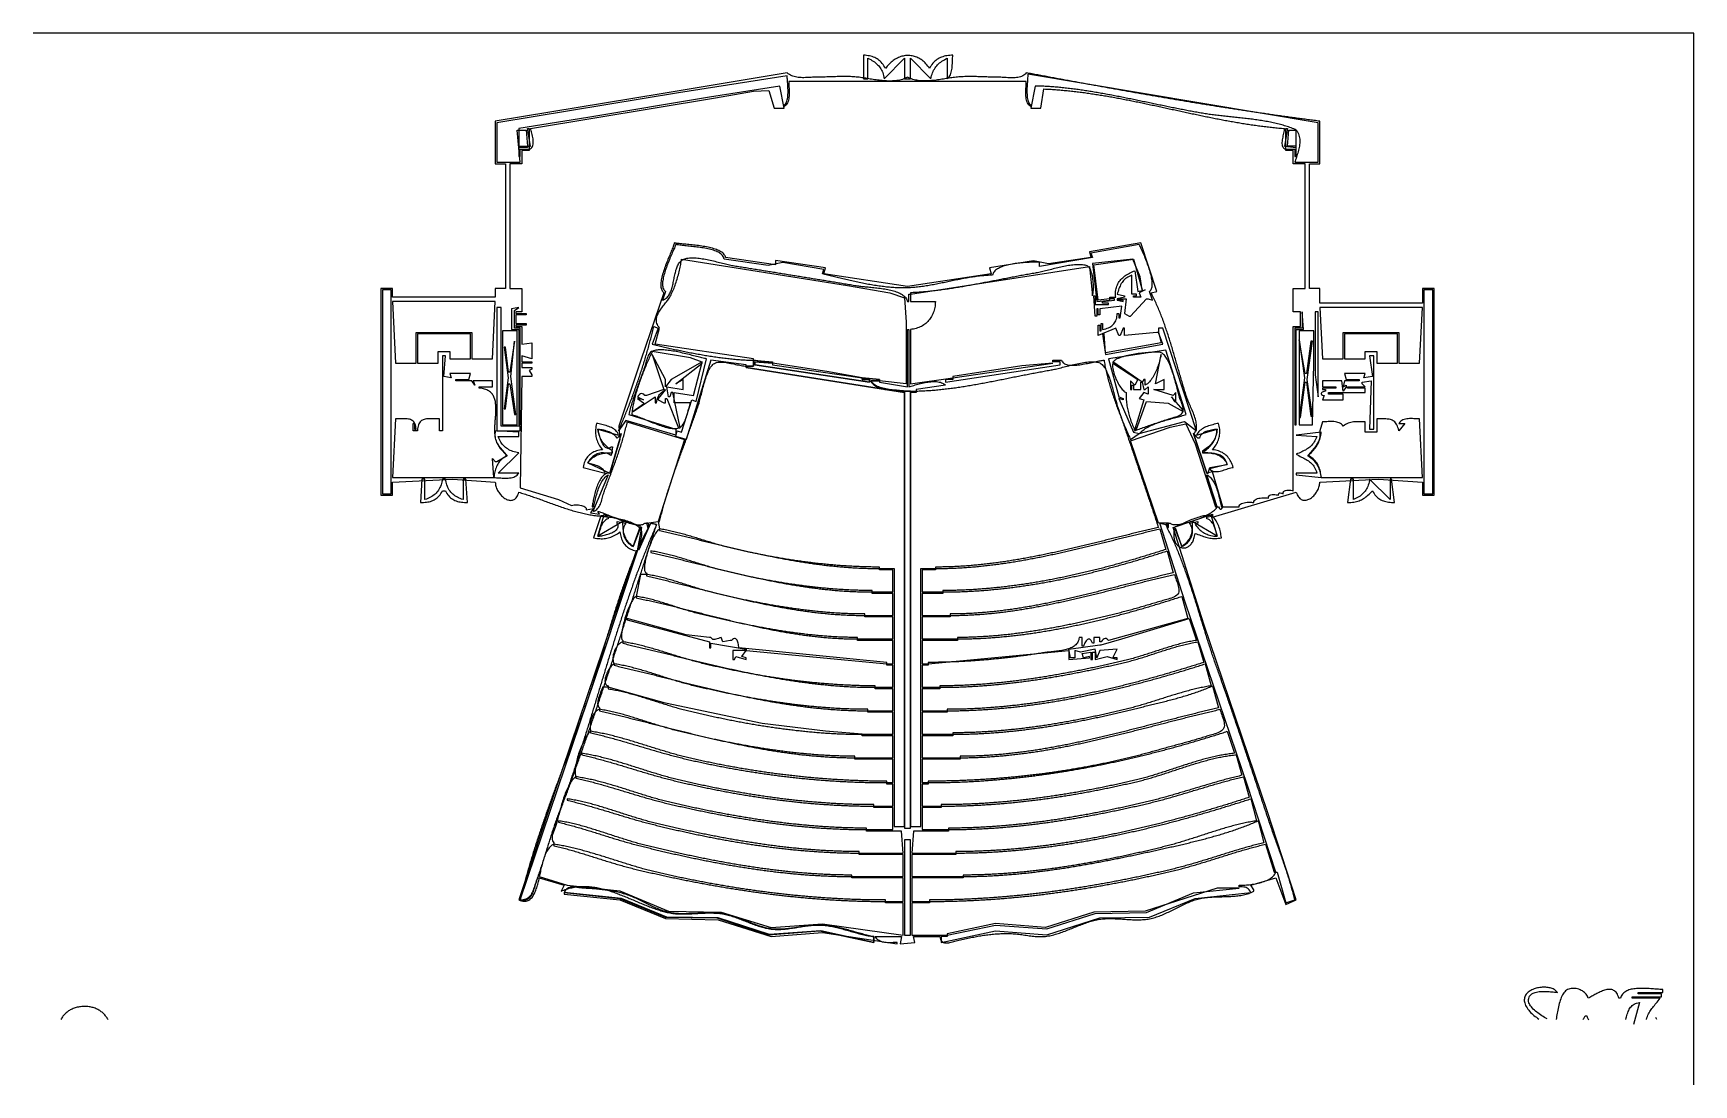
# Model space of a CAD drawing. Header units: metres. Extents: x 37 to 1169, y 29 to 746.
import ezdxf

# ---------------------------------------------------------------- set-up
doc = ezdxf.new("R2010")
doc.units = ezdxf.units.M

msp = doc.modelspace()

# ---------------------------------------------------------------- linework, layer by layer
for p, q in [((1169, 746), (37, 746)), ((1169, 29), (1169, 746)), ((603, 731), (603, 715)), ((604.0708, 730.9321), (603, 731)), ((605.1082, 730.8273), (604.0708, 730.9321)), ((606.1124, 730.6841), (605.1082, 730.8273)), ((606, 715), (606, 729)), ((606, 729), (606.9689, 728.5032)), ((607.0839, 730.5011), (606.1124, 730.6841)), ((606.9689, 728.5032), (607.8995, 727.9946)), ((608.0231, 730.2768), (607.0839, 730.5011)), ((607.8995, 727.9946), (608.7908, 727.4715)), ((608.9303, 730.0098), (608.0231, 730.2768)), ((608.7908, 727.4715), (609.642, 726.9313)), ((609.8061, 729.6987), (608.9303, 730.0098)), ((609.642, 726.9313), (610.4522, 726.3714)), ((610.6507, 729.342), (609.8061, 729.6987)), ((610.4522, 726.3714), (611.2205, 725.7891)), ((611.4645, 728.9383), (610.6507, 729.342)), ((611.2205, 725.7891), (611.9461, 725.1819)), ((612.248, 728.4862), (611.4645, 728.9383)), ((611.9461, 725.1819), (612.628, 724.5472)), ((613.0016, 727.9841), (612.248, 728.4862)), ((612.628, 724.5472), (613.2655, 723.8823)), ((613.7256, 727.4308), (613.0016, 727.9841)), ((614.4205, 726.8247), (613.7256, 727.4308)), ((615.0867, 726.1644), (614.4205, 726.8247)), ((615.7244, 725.4485), (615.0867, 726.1644)), ((616.3343, 724.6755), (615.7244, 725.4485)), ((616.9165, 723.8441), (616.3343, 724.6755)), ((617, 715), (631, 729)), ((620.4736, 724.9552), (619.8286, 724.2713)), ((621.1348, 725.6022), (620.4736, 724.9552)), ((621.811, 726.2122), (621.1348, 725.6022)), ((622.5015, 726.7848), (621.811, 726.2122)), ((623.2051, 727.3201), (622.5015, 726.7848)), ((623.9209, 727.8177), (623.2051, 727.3201)), ((624.6479, 728.2776), (623.9209, 727.8177)), ((625.3852, 728.6995), (624.6479, 728.2776)), ((626.1318, 729.0833), (625.3852, 728.6995)), ((626.8866, 729.4288), (626.1318, 729.0833)), ((627.6488, 729.7358), (626.8866, 729.4288)), ((628.4173, 730.0042), (627.6488, 729.7358)), ((629.1912, 730.2337), (628.4173, 730.0042)), ((629.9695, 730.4243), (629.1912, 730.2337)), ((630.7512, 730.5756), (629.9695, 730.4243)), ((631.5354, 730.6877), (630.7512, 730.5756)), ((631, 729), (631, 715)), ((632.321, 730.7601), (631.5354, 730.6877)), ((633.1071, 730.7929), (632.321, 730.7601)), ((633.8928, 730.7858), (633.1071, 730.7929)), ((634.6769, 730.7387), (633.8928, 730.7858)), ((635.4586, 730.6513), (634.6769, 730.7387)), ((635, 715), (635, 729)), ((635, 729), (649, 715)), ((636.237, 730.5235), (635.4586, 730.6513)), ((637.0109, 730.3551), (636.237, 730.5235)), ((637.7794, 730.146), (637.0109, 730.3551)), ((638.5416, 729.896), (637.7794, 730.146)), ((639.2965, 729.6049), (638.5416, 729.896)), ((640.0431, 729.2724), (639.2965, 729.6049)), ((640.7805, 728.8986), (640.0431, 729.2724)), ((641.5075, 728.4831), (640.7805, 728.8986)), ((642.2234, 728.0257), (641.5075, 728.4831)), ((642.927, 727.5265), (642.2234, 728.0257)), ((643.6175, 726.985), (642.927, 727.5265)), ((644.2938, 726.4013), (643.6175, 726.985)), ((644.955, 725.775), (644.2938, 726.4013)), ((645.6001, 725.106), (644.955, 725.775)), ((646.2282, 724.3942), (645.6001, 725.106)), ((649.6866, 724.699), (649.0974, 723.8631)), ((650.3029, 725.4737), (649.6866, 724.699)), ((650.9466, 726.1888), (650.3029, 725.4737)), ((651.6178, 726.8462), (650.9466, 726.1888)), ((652.3167, 727.4477), (651.6178, 726.8462)), ((653.0434, 727.995), (652.3167, 727.4477)), ((653.7982, 728.4901), (653.0434, 727.995)), ((653.532, 724.4335), (654.1976, 725.0721)), ((654.5811, 728.9347), (653.7982, 728.4901)), ((654.1976, 725.0721), (654.9046, 725.6859)), ((655.3925, 729.3306), (654.5811, 728.9347)), ((654.9046, 725.6859), (655.6525, 726.2777)), ((656.2324, 729.6795), (655.3925, 729.3306)), ((655.6525, 726.2777), (656.4413, 726.8501)), ((657.101, 729.9834), (656.2324, 729.6795)), ((656.4413, 726.8501), (657.2706, 727.4058)), ((657.9985, 730.2441), (657.101, 729.9834)), ((657.2706, 727.4058), (658.1404, 727.9475)), ((658.9251, 730.4632), (657.9985, 730.2441)), ((658.1404, 727.9475), (659.0502, 728.478)), ((659.8809, 730.6427), (658.9251, 730.4632)), ((659.0502, 728.478), (660, 729)), ((660.8661, 730.7843), (659.8809, 730.6427)), ((660, 729), (660, 715)), ((661.8809, 730.8898), (660.8661, 730.7843)), ((662.9255, 730.9611), (661.8809, 730.8898)), ((664, 731), (662.9255, 730.9611)), ((663.5147, 724.2534), (663.5625, 725.2756)), ((663.5625, 725.2756), (663.603, 726.2922)), ((663.603, 726.2922), (663.6448, 727.2947)), ((663.6448, 727.2947), (663.6966, 728.2751)), ((663.6966, 728.2751), (663.7673, 729.2249)), ((663.7673, 729.2249), (663.8655, 730.136)), ((663.8655, 730.136), (664, 731)), ((551, 719), (465, 704.5756)), ((551, 717), (477, 705.4136)), ((551.7034, 718.3886), (551, 719)), ((551.0124, 716.2489), (551, 717)), ((551.0466, 715.4324), (551.0124, 716.2489)), ((551.0977, 714.558), (551.0466, 715.4324)), ((551.1611, 713.6333), (551.0977, 714.558)), ((551.2321, 712.6658), (551.1611, 713.6333)), ((552.4475, 717.8538), (551.7034, 718.3886)), ((553.2291, 717.3908), (552.4475, 717.8538)), ((554.045, 716.995), (553.2291, 717.3908)), ((554.8921, 716.6615), (554.045, 716.995)), ((555.7672, 716.3858), (554.8921, 716.6615)), ((556.6671, 716.1632), (555.7672, 716.3858)), ((557.5887, 715.9889), (556.6671, 716.1632)), ((558.5289, 715.8583), (557.5887, 715.9889)), ((559.4844, 715.7667), (558.5289, 715.8583)), ((560.4521, 715.7093), (559.4844, 715.7667)), ((561.4289, 715.6816), (560.4521, 715.7093)), ((562.4116, 715.6787), (561.4289, 715.6816)), ((563.397, 715.6961), (562.4116, 715.6787)), ((564.382, 715.729), (563.397, 715.6961)), ((565.3634, 715.7728), (564.382, 715.729)), ((566.3381, 715.8226), (565.3634, 715.7728)), ((567.3029, 715.874), (566.3381, 715.8226)), ((568.2546, 715.922), (567.3029, 715.874)), ((569.1902, 715.9622), (568.2546, 715.922)), ((570.1063, 715.9897), (569.1902, 715.9622)), ((571, 716), (570.1063, 715.9897)), ((571.9792, 716.0036), (571, 716)), ((572.9633, 716.014), (571.9792, 716.0036)), ((573.9519, 716.0304), (572.9633, 716.014)), ((574.9447, 716.0519), (573.9519, 716.0304)), ((575.9413, 716.0778), (574.9447, 716.0519)), ((576.9413, 716.1073), (575.9413, 716.0778)), ((577.9444, 716.1395), (576.9413, 716.1073)), ((578.9501, 716.1736), (577.9444, 716.1395)), ((579.9581, 716.2089), (578.9501, 716.1736)), ((580.968, 716.2445), (579.9581, 716.2089)), ((581.9795, 716.2797), (580.968, 716.2445)), ((582.9922, 716.3136), (581.9795, 716.2797)), ((584.0057, 716.3454), (582.9922, 716.3136)), ((585.0197, 716.3743), (584.0057, 716.3454)), ((586.0337, 716.3996), (585.0197, 716.3743)), ((587.0474, 716.4204), (586.0337, 716.3996)), ((588.0605, 716.4358), (587.0474, 716.4204)), ((589.0725, 716.4453), (588.0605, 716.4358)), ((590.0831, 716.4478), (589.0725, 716.4453)), ((591.0919, 716.4426), (590.0831, 716.4478)), ((592.0985, 716.4289), (591.0919, 716.4426)), ((593.1026, 716.4059), (592.0985, 716.4289)), ((594.1038, 716.3728), (593.1026, 716.4059)), ((595.1018, 716.3288), (594.1038, 716.3728)), ((596.0961, 716.2731), (595.1018, 716.3288)), ((597.0864, 716.2049), (596.0961, 716.2731)), ((598.0723, 716.1233), (597.0864, 716.2049)), ((599.0534, 716.0277), (598.0723, 716.1233)), ((600.0294, 715.9171), (599.0534, 716.0277)), ((601, 715.7908), (600.0294, 715.9171)), ((601.8797, 715.6645), (601, 715.7909)), ((602.7794, 715.5281), (601.8797, 715.6645)), ((603.6977, 715.3834), (602.7794, 715.5281)), ((603, 715), (606, 715)), ((604.6332, 715.2323), (603.6977, 715.3834)), ((605.5844, 715.0764), (604.6332, 715.2323)), ((606.5501, 714.9177), (605.5844, 715.0764)), ((607.5288, 714.7578), (606.5501, 714.9177)), ((608.5191, 714.5985), (607.5288, 714.7578)), ((609.5196, 714.4416), (608.5191, 714.5985)), ((610.529, 714.2888), (609.5196, 714.4416)), ((611.5459, 714.142), (610.529, 714.2888)), ((612.5688, 714.0029), (611.5459, 714.142)), ((613.5965, 713.8732), (612.5688, 714.0029)), ((613.2655, 723.8823), (613.8575, 723.1846)), ((614.6274, 713.7549), (613.5965, 713.8732)), ((613.8575, 723.1846), (614.4033, 722.4515)), ((614.4033, 722.4515), (614.902, 721.6804)), ((615.6603, 713.6495), (614.6274, 713.7549)), ((614.902, 721.6804), (615.3527, 720.8688)), ((615.3527, 720.8688), (615.7545, 720.0139)), ((616.6937, 713.5589), (615.6603, 713.6495)), ((615.7545, 720.0139), (616.1066, 719.1132)), ((616.1066, 719.1132), (616.408, 718.1641)), ((616.408, 718.1641), (616.658, 717.1639)), ((616.658, 717.1639), (616.8556, 716.11)), ((617.7263, 713.4849), (616.6937, 713.5589)), ((616.8556, 716.11), (617, 715)), ((617.4716, 722.9527), (616.9165, 723.8441)), ((618, 722), (617.4716, 722.9527)), ((618.7566, 713.4292), (617.7263, 713.4849)), ((618.5908, 722.7935), (618, 722)), ((619.2007, 723.5507), (618.5908, 722.7935)), ((619.7833, 713.3937), (618.7566, 713.4292)), ((619.8286, 724.2713), (619.2007, 723.5507)), ((620.805, 713.38), (619.7833, 713.3937)), ((621.8203, 713.39), (620.805, 713.38)), ((622.8278, 713.4254), (621.8203, 713.39)), ((623.8261, 713.488), (622.8278, 713.4254)), ((624.8139, 713.5796), (623.8261, 713.488)), ((625.7897, 713.7019), (624.8139, 713.5796)), ((626.7522, 713.8568), (625.7897, 713.7019)), ((627.7, 714.0459), (626.7522, 713.8568)), ((628.6317, 714.2711), (627.7, 714.0459)), ((629.5459, 714.5341), (628.6317, 714.2711)), ((630.4412, 714.8367), (629.5459, 714.5341)), ((631.3162, 715.1807), (630.4412, 714.8367)), ((631, 715), (635, 715)), ((632.1696, 715.5679), (631.3162, 715.1807)), ((633, 716), (632.1696, 715.5679)), ((633.8619, 715.5686), (633, 716)), ((634.7419, 715.1833), (633.8619, 715.5686)), ((635.6389, 714.8422), (634.7419, 715.1833)), ((636.5518, 714.5433), (635.6389, 714.8422)), ((637.4795, 714.2849), (636.5518, 714.5433)), ((638.421, 714.065), (637.4795, 714.2849)), ((639.3752, 713.8817), (638.421, 714.065)), ((640.341, 713.7333), (639.3752, 713.8817)), ((641.3173, 713.6179), (640.341, 713.7333)), ((642.303, 713.5335), (641.3173, 713.6179)), ((643.297, 713.4783), (642.303, 713.5335)), ((644.2984, 713.4505), (643.297, 713.4783)), ((645.3059, 713.4481), (644.2984, 713.4505)), ((646.3185, 713.4693), (645.3059, 713.4481)), ((646.8381, 723.6394), (646.2282, 724.3942)), ((647.3351, 713.5123), (646.3185, 713.4693)), ((647.429, 722.8414), (646.8381, 723.6394)), ((648.3547, 713.5751), (647.3351, 713.5123)), ((648, 722), (647.429, 722.8414)), ((648.5353, 722.964), (648, 722)), ((649.3761, 713.6559), (648.3547, 713.5751)), ((649.0974, 723.8631), (648.5353, 722.964)), ((649, 715), (649.1964, 716.0896)), ((649.1964, 716.0896), (649.4366, 717.1247)), ((650.3983, 713.7528), (649.3761, 713.6559)), ((649.4366, 717.1247), (649.7204, 718.108)), ((649.7204, 718.108), (650.0476, 719.0422)), ((650.0476, 719.0422), (650.4179, 719.93)), ((651.4202, 713.864), (650.3983, 713.7528)), ((650.4179, 719.93), (650.831, 720.7741)), ((650.831, 720.7741), (651.2868, 721.5771)), ((651.2868, 721.5771), (651.7851, 722.3419)), ((652.4408, 713.9876), (651.4202, 713.864)), ((651.7851, 722.3419), (652.3255, 723.0711)), ((652.3255, 723.0711), (652.9079, 723.7674)), ((653.4588, 714.1217), (652.4408, 713.9876)), ((652.9079, 723.7674), (653.532, 724.4335)), ((654.4733, 714.2644), (653.4588, 714.1217)), ((655.4832, 714.4139), (654.4733, 714.2644)), ((656.4874, 714.5684), (655.4832, 714.4139)), ((657.4847, 714.7259), (656.4874, 714.5684)), ((658.4742, 714.8845), (657.4847, 714.7259)), ((659.4548, 715.0425), (658.4742, 714.8845)), ((660.4253, 715.1979), (659.4548, 715.0425)), ((660, 715), (660.706, 715.5386)), ((661.3846, 715.3489), (660.4253, 715.1979)), ((660.706, 715.5386), (661.3086, 716.1626)), ((661.3086, 716.1626), (661.8163, 716.8636)), ((662.3318, 715.4935), (661.3846, 715.3489)), ((661.8163, 716.8636), (662.2381, 717.6335)), ((662.2381, 717.6335), (662.5825, 718.4638)), ((663.2657, 715.63), (662.3318, 715.4935)), ((662.5825, 718.4638), (662.8583, 719.3464)), ((662.8583, 719.3464), (663.0743, 720.273)), ((663.0743, 720.273), (663.2392, 721.2352)), ((663.2392, 721.2352), (663.3617, 722.2249)), ((664.1853, 715.7565), (663.2657, 715.63)), ((663.3617, 722.2249), (663.4506, 723.2337)), ((663.4506, 723.2337), (663.5147, 724.2534)), ((665.0894, 715.8711), (664.1853, 715.7565)), ((666.0623, 715.9808), (665.0895, 715.8711)), ((667.0397, 716.0765), (666.0623, 715.9808)), ((668.0213, 716.1589), (667.0397, 716.0765)), ((669.0068, 716.2287), (668.0213, 716.1589)), ((669.9959, 716.2867), (669.0068, 716.2287)), ((670.9883, 716.3336), (669.9959, 716.2867)), ((671.9838, 716.3701), (670.9883, 716.3336)), ((672.9819, 716.3968), (671.9838, 716.3701)), ((673.9824, 716.4147), (672.9819, 716.3968)), ((674.9849, 716.4243), (673.9824, 716.4147)), ((675.9893, 716.4264), (674.9849, 716.4243)), ((676.9951, 716.4217), (675.9893, 716.4264)), ((678.002, 716.4109), (676.9951, 716.4217)), ((679.0098, 716.3948), (678.002, 716.4109)), ((680.0182, 716.3741), (679.0098, 716.3948)), ((681.0268, 716.3495), (680.0182, 716.3741)), ((682.0353, 716.3217), (681.0268, 716.3495)), ((683.0434, 716.2914), (682.0353, 716.3217)), ((684.0509, 716.2594), (683.0434, 716.2914)), ((685.0573, 716.2264), (684.0509, 716.2594)), ((686.0625, 716.1932), (685.0573, 716.2264)), ((687.0661, 716.1603), (686.0625, 716.1932)), ((688.0677, 716.1286), (687.0661, 716.1603)), ((689.0671, 716.0988), (688.0677, 716.1286)), ((690.064, 716.0716), (689.0671, 716.0988)), ((691.0581, 716.0477), (690.064, 716.0716)), ((692.049, 716.0279), (691.0581, 716.0477)), ((693.0365, 716.0129), (692.049, 716.0279)), ((694.0203, 716.0033), (693.0365, 716.0129)), ((695, 716), (694.0203, 716.0033)), ((695.7791, 715.9877), (695, 716)), ((696.6096, 715.9544), (695.7791, 715.9877)), ((697.4849, 715.9054), (696.6096, 715.9544)), ((698.3984, 715.846), (697.4849, 715.9054)), ((699.3439, 715.7814), (698.3984, 715.846)), ((700.3146, 715.7168), (699.3439, 715.7814)), ((701.3042, 715.6576), (700.3146, 715.7168)), ((702.3062, 715.6091), (701.3042, 715.6576)), ((703.3141, 715.5765), (702.3062, 715.6091)), ((704.3213, 715.565), (703.3141, 715.5765)), ((705.3215, 715.5801), (704.3213, 715.565)), ((706.3081, 715.6268), (705.3215, 715.5801)), ((707.2746, 715.7106), (706.3081, 715.6268)), ((708.2146, 715.8366), (707.2746, 715.7106)), ((709.1215, 716.0102), (708.2146, 715.8366)), ((709.9889, 716.2367), (709.1215, 716.0102)), ((710.8103, 716.5212), (709.9889, 716.2367)), ((711.5792, 716.8691), (710.8103, 716.5212)), ((712.2891, 717.2856), (711.5792, 716.8691)), ((712.9335, 717.7761), (712.2891, 717.2856)), ((713.5059, 718.3458), (712.9335, 717.7761)), ((714, 719), (713.5059, 718.3458)), ((714.9809, 718.8152), (714, 719)), ((714.7714, 713.7063), (714.6967, 712.7066)), ((714.8422, 714.6686), (714.7714, 713.7063)), ((714.9047, 715.5864), (714.8422, 714.6686)), ((714.9548, 716.4523), (714.9047, 715.5864)), ((714.9879, 717.2593), (714.9548, 716.4523)), ((715.9621, 718.6304), (714.9809, 718.8152)), ((715, 718), (714.9879, 717.2593)), ((913, 685), (715, 718)), ((716.9435, 718.4458), (715.9621, 718.6304)), ((717.925, 718.2611), (716.9435, 718.4458)), ((718.9067, 718.0766), (717.925, 718.2611)), ((719.8886, 717.8921), (718.9067, 718.0766)), ((720.8706, 717.7077), (719.8886, 717.8921)), ((721.8529, 717.5233), (720.8706, 717.7077)), ((722.8353, 717.339), (721.8529, 717.5233)), ((723.8178, 717.1548), (722.8353, 717.339)), ((724.8006, 716.9707), (723.8178, 717.1548)), ((725.7835, 716.7866), (724.8006, 716.9707)), ((726.7665, 716.6027), (725.7835, 716.7866)), ((727.7498, 716.4188), (726.7665, 716.6027)), ((728.7332, 716.235), (727.7498, 716.4188)), ((729.7167, 716.0513), (728.7332, 716.235)), ((730.7004, 715.8676), (729.7167, 716.0513)), ((731.6843, 715.6841), (730.7004, 715.8676)), ((732.6684, 715.5007), (731.6843, 715.6841)), ((733.6526, 715.3173), (732.6684, 715.5007)), ((734.6369, 715.1341), (733.6526, 715.3173)), ((735.6214, 714.951), (734.6369, 715.1341)), ((736.6061, 714.7679), (735.6214, 714.951)), ((737.5909, 714.585), (736.6061, 714.7679)), ((738.5758, 714.4022), (737.5909, 714.585)), ((739.5609, 714.2195), (738.5758, 714.4022)), ((740.5462, 714.0369), (739.5609, 714.2195)), ((741.5316, 713.8544), (740.5462, 714.0369)), ((742.5171, 713.6721), (741.5316, 713.8544)), ((743.5028, 713.4899), (742.5171, 713.6721)), ((744.4886, 713.3078), (743.5028, 713.4899)), ((745.4746, 713.1258), (744.4886, 713.3078)), ((465, 704.5756), (352, 686)), ((477, 705.4136), (353, 685)), ((376, 681), (502, 701.9197)), ((498, 702.4244), (415, 688.5864)), ((546, 710), (498, 702.4244)), ((502, 701.9197), (528, 706.4136)), ((528, 706.4136), (538.5671, 706.9329)), ((538.5671, 706.9329), (542, 695)), ((549, 695), (546, 710)), ((551.1544, 701.363), (551.3132, 702.302)), ((551.3058, 711.6632), (551.2321, 712.6658)), ((551.3776, 710.6329), (551.3058, 711.6632)), ((551.3132, 702.302), (551.4276, 703.2814)), ((551.4426, 709.5825), (551.3776, 710.6329)), ((551.4276, 703.2814), (551.502, 704.2936)), ((551.4963, 708.5195), (551.4426, 709.5825)), ((551.5338, 707.4516), (551.4963, 708.5195)), ((551.502, 704.2936), (551.5414, 705.3311)), ((551.5504, 706.3863), (551.5338, 707.4516)), ((551.5414, 705.3311), (551.5504, 706.3863)), ((714, 713), (552, 713)), ((552, 713), (552.0142, 712.1471)), ((552.0142, 712.1471), (552.0518, 711.2458)), ((552.0518, 711.2458), (552.1053, 710.3036)), ((552.2053, 702.2268), (552.0642, 701.266)), ((552.1053, 710.3036), (552.1672, 709.3284)), ((552.1672, 709.3284), (552.23, 708.3279)), ((552.2947, 703.2166), (552.2053, 702.2268)), ((552.23, 708.3279), (552.2862, 707.3098)), ((552.2862, 707.3098), (552.3283, 706.2818)), ((552.3401, 704.2275), (552.2947, 703.2166)), ((552.3283, 706.2818), (552.3487, 705.2518)), ((552.3487, 705.2518), (552.3401, 704.2275)), ((713.6512, 705.2518), (713.6716, 706.2819)), ((713.6599, 704.2275), (713.6512, 705.2518)), ((713.7052, 703.2166), (713.6599, 704.2275)), ((713.6716, 706.2819), (713.7137, 707.3098)), ((713.7947, 702.2268), (713.7052, 703.2166)), ((713.7137, 707.3098), (713.7699, 708.3279)), ((713.7699, 708.3279), (713.8327, 709.3284)), ((713.9358, 701.2659), (713.7947, 702.2268)), ((713.8327, 709.3284), (713.8946, 710.3037)), ((713.8946, 710.3037), (713.9481, 711.2458)), ((713.9481, 711.2458), (713.9857, 712.1472)), ((713.9857, 712.1472), (714, 713)), ((714.4149, 707.401), (714.4071, 706.329)), ((714.4071, 706.329), (714.4255, 705.2702)), ((714.4447, 708.479), (714.4149, 707.401)), ((714.4255, 705.2702), (714.4745, 704.2319)), ((714.492, 709.5558), (714.4447, 708.479)), ((714.4745, 704.2319), (714.5583, 703.2212)), ((714.5527, 710.6242), (714.492, 709.5558)), ((714.6223, 711.6768), (714.5527, 710.6242)), ((714.5583, 703.2212), (714.6812, 702.2455)), ((714.6967, 712.7066), (714.6223, 711.6768)), ((714.6812, 702.2455), (714.8476, 701.3119)), ((720, 710), (717, 695)), ((720.968, 709.9776), (720, 710)), ((721.937, 709.9505), (720.968, 709.9776)), ((722.9069, 709.9186), (721.937, 709.9505)), ((723.8778, 709.8822), (722.9069, 709.9186)), ((724.8497, 709.8412), (723.8778, 709.8822)), ((724, 695), (726, 708)), ((725.8224, 709.7957), (724.8497, 709.8412)), ((726.7961, 709.7457), (725.8224, 709.7957)), ((726, 708), (726.9879, 707.9556)), ((727.7706, 709.6914), (726.7961, 709.7457)), ((726.9879, 707.9556), (727.9758, 707.9075)), ((728.7459, 709.6327), (727.7706, 709.6914)), ((727.9758, 707.9075), (728.9634, 707.8555)), ((729.7221, 709.5698), (728.7459, 709.6327)), ((728.9634, 707.8555), (729.9508, 707.7999)), ((730.6991, 709.5027), (729.7221, 709.5698)), ((729.9508, 707.7999), (730.9381, 707.7406)), ((731.6769, 709.4314), (730.6991, 709.5027)), ((730.9381, 707.7406), (731.9251, 707.6776)), ((732.6555, 709.3561), (731.6769, 709.4314)), ((731.9251, 707.6776), (732.912, 707.6111)), ((733.6348, 709.2768), (732.6555, 709.3561)), ((732.912, 707.6111), (733.8988, 707.541)), ((734.6148, 709.1935), (733.6348, 709.2768)), ((733.8988, 707.541), (734.8853, 707.4674)), ((735.5956, 709.1063), (734.6148, 709.1935)), ((734.8853, 707.4674), (735.8717, 707.3904)), ((736.5771, 709.0153), (735.5956, 709.1063)), ((735.8717, 707.3904), (736.8579, 707.3099)), ((737.5593, 708.9206), (736.5771, 709.0153)), ((736.8579, 707.3099), (737.8439, 707.226)), ((738.5421, 708.8221), (737.5593, 708.9206)), ((737.8439, 707.226), (738.8298, 707.1389)), ((739.5255, 708.72), (738.5421, 708.8221)), ((738.8298, 707.1389), (739.8155, 707.0484)), ((740.5096, 708.6143), (739.5255, 708.72)), ((739.8155, 707.0484), (740.801, 706.9547)), ((741.4943, 708.5052), (740.5096, 708.6143)), ((740.801, 706.9547), (741.7864, 706.8578)), ((742.4796, 708.3925), (741.4943, 708.5052)), ((741.7864, 706.8578), (742.7716, 706.7577)), ((743.4654, 708.2765), (742.4796, 708.3925)), ((742.7716, 706.7577), (743.7567, 706.6545)), ((744.4518, 708.1571), (743.4654, 708.2765)), ((743.7567, 706.6545), (744.7416, 706.5483)), ((745.4388, 708.0345), (744.4518, 708.1571)), ((744.7416, 706.5483), (745.7264, 706.439)), ((746.4262, 707.9087), (745.4388, 708.0345)), ((746.4607, 712.9439), (745.4746, 713.1258)), ((745.7264, 706.439), (746.711, 706.3268)), ((747.4141, 707.7797), (746.4262, 707.9087)), ((747.4469, 712.7622), (746.4607, 712.9439)), ((746.711, 706.3268), (747.6955, 706.2116)), ((748.4025, 707.6477), (747.4141, 707.7797)), ((748.4333, 712.5806), (747.4469, 712.7622)), ((747.6955, 706.2116), (748.6798, 706.0935)), ((749.3913, 707.5126), (748.4025, 707.6477)), ((749.4198, 712.3992), (748.4333, 712.5806)), ((748.6798, 706.0935), (749.664, 705.9726)), ((750.3806, 707.3746), (749.3913, 707.5126)), ((750.4065, 712.2179), (749.4198, 712.3992)), ((749.664, 705.9726), (750.6481, 705.8488)), ((751.3703, 707.2337), (750.3806, 707.3746)), ((751.3933, 712.0367), (750.4065, 712.2179)), ((750.6481, 705.8488), (751.632, 705.7223)), ((752.3604, 707.0899), (751.3703, 707.2337)), ((752.3802, 711.8557), (751.3933, 712.0367)), ((751.632, 705.7223), (752.6158, 705.5931)), ((753.3509, 706.9434), (752.3604, 707.0899)), ((753.3672, 711.6748), (752.3802, 711.8557)), ((752.6158, 705.5931), (753.5994, 705.4612)), ((754.3417, 706.7942), (753.3509, 706.9434)), ((754.3544, 711.494), (753.3672, 711.6748)), ((753.5994, 705.4612), (754.5829, 705.3266)), ((755.3328, 706.6423), (754.3417, 706.7942)), ((755.3417, 711.3134), (754.3544, 711.494)), ((754.5829, 705.3266), (755.5663, 705.1895)), ((756.3243, 706.4878), (755.3328, 706.6423)), ((756.3291, 711.133), (755.3417, 711.3134)), ((755.5663, 705.1895), (756.5496, 705.0498)), ((757.3161, 706.3308), (756.3243, 706.4878)), ((757.3166, 710.9527), (756.3291, 711.133)), ((756.5496, 705.0498), (757.5327, 704.9077)), ((758.3082, 706.1714), (757.3161, 706.3308)), ((758.3043, 710.7726), (757.3166, 710.9527)), ((757.5327, 704.9077), (758.5157, 704.763)), ((759.2921, 710.5926), (758.3043, 710.7726)), ((759.3005, 706.0095), (758.3082, 706.1714)), ((758.5157, 704.763), (759.4986, 704.616)), ((760.28, 710.4128), (759.2921, 710.5926)), ((760.2931, 705.8454), (759.3005, 706.0095)), ((759.4986, 704.616), (760.4814, 704.4666)), ((761.268, 710.2332), (760.28, 710.4128)), ((761.2859, 705.6789), (760.2931, 705.8454)), ((760.4814, 704.4666), (761.464, 704.3148)), ((762.2562, 710.0537), (761.268, 710.2332)), ((762.2789, 705.5102), (761.2859, 705.6789)), ((761.464, 704.3148), (762.4465, 704.1608)), ((763.2444, 709.8744), (762.2562, 710.0537)), ((763.2721, 705.3394), (762.2789, 705.5102)), ((762.4465, 704.1608), (763.429, 704.0045)), ((764.2328, 709.6953), (763.2444, 709.8744)), ((764.2654, 705.1665), (763.2721, 705.3394)), ((763.429, 704.0045), (764.4113, 703.846)), ((765.2213, 709.5163), (764.2328, 709.6953)), ((765.2589, 704.9916), (764.2654, 705.1665)), ((764.4113, 703.846), (765.3935, 703.6854)), ((766.2099, 709.3376), (765.2213, 709.5163)), ((766.2526, 704.8147), (765.2589, 704.9916)), ((765.3935, 703.6854), (766.3756, 703.5226)), ((767.1986, 709.159), (766.2099, 709.3376)), ((767.2463, 704.6359), (766.2526, 704.8147)), ((766.3756, 703.5226), (767.3576, 703.3578)), ((768.1874, 708.9805), (767.1986, 709.159)), ((768.2401, 704.4553), (767.2463, 704.6359)), ((767.3576, 703.3578), (768.3395, 703.191)), ((769.1763, 708.8023), (768.1874, 708.9805)), ((769.2341, 704.2728), (768.2401, 704.4553)), ((768.3395, 703.191), (769.3213, 703.0222)), ((770.1654, 708.6242), (769.1763, 708.8023)), ((770.228, 704.0887), (769.2341, 704.2728)), ((769.3213, 703.0222), (770.303, 702.8515)), ((771.1545, 708.4464), (770.1654, 708.6242)), ((771.222, 703.9029), (770.228, 704.0887)), ((770.303, 702.8515), (771.2846, 702.6788)), ((772.1437, 708.2687), (771.1545, 708.4464)), ((772.2161, 703.7155), (771.222, 703.9029)), ((771.2846, 702.6788), (772.2661, 702.5043)), ((773.1331, 708.0912), (772.1437, 708.2687)), ((773.2101, 703.5266), (772.2161, 703.7155)), ((772.2661, 702.5043), (773.2475, 702.328)), ((774.1225, 707.9139), (773.1331, 708.0912)), ((774.2041, 703.3362), (773.2101, 703.5266)), ((773.2475, 702.328), (774.2288, 702.15)), ((775.1121, 707.7368), (774.1225, 707.9139)), ((775.198, 703.1444), (774.2041, 703.3362)), ((774.2288, 702.15), (775.2101, 701.9702)), ((776.1017, 707.5599), (775.1121, 707.7368)), ((776.1919, 702.9513), (775.198, 703.1444)), ((775.2101, 701.9702), (776.1912, 701.7887)), ((777.0915, 707.3832), (776.1017, 707.5599)), ((777.1857, 702.7569), (776.1919, 702.9513)), ((778.0813, 707.2068), (777.0915, 707.3832)), ((778.1795, 702.5613), (777.1857, 702.7569)), ((779.0712, 707.0305), (778.0813, 707.2068)), ((779.1731, 702.3645), (778.1795, 702.5613)), ((780.0612, 706.8544), (779.0712, 707.0305)), ((780.1665, 702.1666), (779.1731, 702.3645)), ((781.0514, 706.6786), (780.0612, 706.8544)), ((781.1599, 701.9676), (780.1665, 702.1666)), ((782.0416, 706.5029), (781.0514, 706.6786)), ((782.153, 701.7677), (781.1599, 701.9676)), ((783.0319, 706.3275), (782.0416, 706.5029)), ((784.0222, 706.1523), (783.0319, 706.3275)), ((785.0127, 705.9773), (784.0222, 706.1523)), ((786.0032, 705.8025), (785.0127, 705.9773)), ((786.9939, 705.628), (786.0032, 705.8025)), ((787.9846, 705.4537), (786.9939, 705.628)), ((788.9754, 705.2796), (787.9846, 705.4537)), ((789.9663, 705.1058), (788.9754, 705.2796)), ((790.9572, 704.9321), (789.9663, 705.1058)), ((791.9483, 704.7588), (790.9572, 704.9321)), ((792.9394, 704.5856), (791.9483, 704.7588)), ((793.9305, 704.4127), (792.9394, 704.5856)), ((794.9218, 704.2401), (793.9305, 704.4127)), ((795.9131, 704.0677), (794.9218, 704.2401)), ((796.9045, 703.8955), (795.9131, 704.0677)), ((797.896, 703.7236), (796.9045, 703.8955)), ((798.8875, 703.552), (797.896, 703.7236)), ((799.8791, 703.3806), (798.8875, 703.552)), ((800.8708, 703.2095), (799.8791, 703.3806)), ((801.8625, 703.0386), (800.8708, 703.2095)), ((802.8543, 702.868), (801.8625, 703.0386)), ((803.8461, 702.6977), (802.8543, 702.868)), ((804.838, 702.5276), (803.8461, 702.6977)), ((805.83, 702.3578), (804.838, 702.5276)), ((806.822, 702.1883), (805.83, 702.3578)), ((807.8141, 702.019), (806.822, 702.1883)), ((808.8062, 701.8501), (807.8141, 702.019)), ((809.7984, 701.6814), (808.8062, 701.8501)), ((542, 695), (549, 695)), ((549, 697), (549.5257, 697.538)), ((549, 696), (549, 697)), ((549.7127, 696.5416), (549, 696)), ((549.5257, 697.538), (549.9784, 698.1618)), ((550.3213, 697.1664), (549.7127, 696.5416)), ((549.9784, 698.1618), (550.363, 698.8637)), ((550.8332, 697.8665), (550.3213, 697.1664)), ((550.363, 698.8637), (550.684, 699.6363)), ((550.684, 699.6363), (550.9462, 700.4719)), ((551.256, 698.6343), (550.8332, 697.8665)), ((550.9462, 700.4719), (551.1544, 701.363)), ((551.597, 699.4619), (551.256, 698.6343)), ((551.8639, 700.3418), (551.597, 699.4619)), ((552.0642, 701.266), (551.8639, 700.3418)), ((714.136, 700.3417), (713.9358, 701.2659)), ((714.4029, 699.4619), (714.136, 700.3417)), ((714.744, 698.6342), (714.4029, 699.4619)), ((715.1667, 697.8665), (714.744, 698.6342)), ((714.8476, 701.3119), (715.0618, 700.4277)), ((715.0618, 700.4277), (715.328, 699.6001)), ((715.6786, 697.1663), (715.1667, 697.8665)), ((715.328, 699.6001), (715.6507, 698.8363)), ((715.6507, 698.8363), (716.034, 698.1435)), ((716.2872, 696.5416), (715.6786, 697.1663)), ((716.034, 698.1435), (716.4823, 697.529)), ((717, 696), (716.2872, 696.5416)), ((716.4823, 697.529), (717, 697)), ((717, 697), (717, 696)), ((717, 695), (724, 695)), ((776.1912, 701.7887), (777.1723, 701.6057)), ((777.1723, 701.6057), (778.1533, 701.421)), ((778.1533, 701.421), (779.1342, 701.2348)), ((779.1342, 701.2348), (780.1151, 701.0471)), ((780.1151, 701.0471), (781.0958, 700.8579)), ((781.0958, 700.8579), (782.0765, 700.6673)), ((782.0765, 700.6673), (783.0571, 700.4753)), ((783.1459, 701.5669), (782.153, 701.7677)), ((783.0571, 700.4753), (784.0377, 700.2821)), ((784.1387, 701.3653), (783.1459, 701.5669)), ((784.0377, 700.2821), (785.0182, 700.0875)), ((785.1312, 701.1628), (784.1387, 701.3653)), ((785.0182, 700.0875), (785.9986, 699.8917)), ((786.1235, 700.9597), (785.1312, 701.1628)), ((785.9986, 699.8917), (786.979, 699.6947)), ((787.1154, 700.7558), (786.1235, 700.9597)), ((786.979, 699.6947), (787.9593, 699.4965)), ((788.1072, 700.5514), (787.1154, 700.7558)), ((787.9593, 699.4965), (788.9396, 699.2973)), ((789.0986, 700.3464), (788.1072, 700.5514)), ((788.9396, 699.2973), (789.9198, 699.0969)), ((790.0896, 700.141), (789.0986, 700.3464)), ((789.9198, 699.0969), (790.8999, 698.8956)), ((791.0804, 699.9351), (790.0896, 700.141)), ((790.8999, 698.8956), (791.88, 698.6933)), ((792.0707, 699.7289), (791.0804, 699.9351)), ((791.88, 698.6933), (792.86, 698.49)), ((793.0607, 699.5224), (792.0707, 699.7289)), ((792.86, 698.49), (793.84, 698.2859)), ((794.0503, 699.3156), (793.0607, 699.5224)), ((793.84, 698.2859), (794.82, 698.0809)), ((795.0395, 699.1087), (794.0503, 699.3156)), ((794.82, 698.0809), (795.7999, 697.875)), ((796.0282, 698.9017), (795.0395, 699.1087)), ((795.7999, 697.875), (796.7798, 697.6685)), ((797.0165, 698.6946), (796.0282, 698.9017)), ((796.7798, 697.6685), (797.7596, 697.4612)), ((798.0043, 698.4876), (797.0165, 698.6946)), ((797.7596, 697.4612), (798.7394, 697.2532)), ((798.9916, 698.2807), (798.0043, 698.4876)), ((798.7394, 697.2532), (799.7192, 697.0447)), ((799.9783, 698.0738), (798.9916, 698.2807)), ((799.7192, 697.0447), (800.6989, 696.8355)), ((800.9646, 697.8672), (799.9783, 698.0738)), ((800.6989, 696.8355), (801.6786, 696.6258)), ((801.9503, 697.6609), (800.9646, 697.8672)), ((801.6786, 696.6258), (802.6583, 696.4156)), ((802.9354, 697.4549), (801.9503, 697.6609)), ((802.6583, 696.4156), (803.638, 696.2049)), ((803.92, 697.2493), (802.9354, 697.4549)), ((803.638, 696.2049), (804.6176, 695.9938)), ((804.9039, 697.0441), (803.92, 697.2493)), ((804.6176, 695.9938), (805.5972, 695.7824)), ((805.8872, 696.8394), (804.9039, 697.0441)), ((805.5972, 695.7824), (806.5768, 695.5706)), ((806.8698, 696.6354), (805.8872, 696.8394)), ((806.5768, 695.5706), (807.5564, 695.3585)), ((807.8518, 696.4319), (806.8698, 696.6354)), ((807.5564, 695.3585), (808.5359, 695.1463)), ((808.8331, 696.2292), (807.8518, 696.4319)), ((808.5359, 695.1463), (809.5155, 694.9338)), ((809.8137, 696.0272), (808.8331, 696.2292)), ((809.5155, 694.9338), (810.495, 694.7211)), ((810.7906, 701.513), (809.7984, 701.6814)), ((810.7936, 695.8261), (809.8137, 696.0272)), ((810.495, 694.7211), (811.4745, 694.5084)), ((811.7829, 701.3449), (810.7906, 701.513)), ((811.7727, 695.6258), (810.7936, 695.8261)), ((811.4745, 694.5084), (812.4541, 694.2956)), ((812.7511, 695.4265), (811.7727, 695.6258)), ((812.7752, 701.177), (811.7829, 701.3449)), ((812.4541, 694.2956), (813.4336, 694.0828)), ((813.7287, 695.2282), (812.7511, 695.4265)), ((813.7676, 701.0095), (812.7752, 701.177)), ((813.4336, 694.0828), (814.4131, 693.87)), ((814.7055, 695.031), (813.7287, 695.2282)), ((814.76, 700.8422), (813.7676, 701.0095)), ((814.4131, 693.87), (815.3926, 693.6572)), ((815.6814, 694.8349), (814.7055, 695.031)), ((815.7525, 700.6753), (814.76, 700.8422)), ((815.3926, 693.6572), (816.3722, 693.4446)), ((816.6566, 694.64), (815.6814, 694.8349)), ((816.745, 700.5086), (815.7525, 700.6753)), ((816.3722, 693.4446), (817.3517, 693.2321)), ((817.6309, 694.4463), (816.6566, 694.64)), ((817.7375, 700.3422), (816.745, 700.5086)), ((817.3517, 693.2321), (818.3312, 693.0199)), ((818.6043, 694.254), (817.6309, 694.4463)), ((818.7301, 700.1762), (817.7375, 700.3422)), ((818.3312, 693.0199), (819.3108, 692.8078)), ((819.5768, 694.0631), (818.6043, 694.254)), ((819.7228, 700.0104), (818.7301, 700.1762)), ((819.3108, 692.8078), (820.2903, 692.5961)), ((820.5484, 693.8736), (819.5768, 694.0631)), ((820.7154, 699.845), (819.7228, 700.0104)), ((820.2903, 692.5961), (821.2699, 692.3847)), ((821.519, 693.6856), (820.5484, 693.8736)), ((821.7081, 699.6798), (820.7154, 699.845)), ((821.2699, 692.3847), (822.2495, 692.1736)), ((822.4888, 693.4992), (821.519, 693.6856)), ((822.7009, 699.515), (821.7081, 699.6798)), ((822.2495, 692.1736), (823.2291, 691.963)), ((823.4575, 693.3144), (822.4888, 693.4992)), ((823.6936, 699.3505), (822.7009, 699.515)), ((823.2291, 691.963), (824.2087, 691.7528)), ((824.4253, 693.1313), (823.4575, 693.3144)), ((824.6864, 699.1863), (823.6936, 699.3505)), ((824.2087, 691.7528), (825.1883, 691.5432)), ((825.392, 692.95), (824.4253, 693.1313)), ((825.6793, 699.0224), (824.6864, 699.1863)), ((825.1883, 691.5432), (826.168, 691.334)), ((826.3577, 692.7705), (825.392, 692.95)), ((826.6721, 698.8588), (825.6793, 699.0224)), ((826.168, 691.334), (827.1477, 691.1255)), ((827.3224, 692.5928), (826.3577, 692.7705)), ((827.665, 698.6956), (826.6721, 698.8588)), ((827.1477, 691.1255), (828.1274, 690.9176)), ((828.286, 692.4171), (827.3224, 692.5928)), ((828.6579, 698.5327), (827.665, 698.6956)), ((828.1274, 690.9176), (829.1072, 690.7104)), ((829.2486, 692.2434), (828.286, 692.4171)), ((829.6509, 698.3701), (828.6579, 698.5327)), ((829.1072, 690.7104), (830.087, 690.5039)), ((830.21, 692.0718), (829.2486, 692.2434)), ((830.6438, 698.2079), (829.6509, 698.3701)), ((831.1703, 691.9023), (830.21, 692.0718)), ((831.6368, 698.0459), (830.6438, 698.2079)), ((832.1295, 691.735), (831.1703, 691.9023)), ((832.6298, 697.8843), (831.6368, 698.0459)), ((833.0875, 691.5699), (832.1295, 691.735)), ((833.6229, 697.7231), (832.6298, 697.8843)), ((834.0443, 691.4071), (833.0875, 691.5699)), ((834.6159, 697.5622), (833.6229, 697.7231)), ((835, 691.2468), (834.0443, 691.4071)), ((835.609, 697.4016), (834.6159, 697.5622)), ((835.9134, 691.0977), (835, 691.2469)), ((836.6021, 697.2414), (835.609, 697.4016)), ((836.8358, 690.9531), (835.9134, 691.0977)), ((837.5952, 697.0815), (836.6021, 697.2414)), ((837.7668, 690.8127), (836.8358, 690.9531)), ((838.5883, 696.922), (837.5952, 697.0815)), ((838.7061, 690.6763), (837.7668, 690.8127)), ((839.5814, 696.7628), (838.5883, 696.922)), ((839.6534, 690.5436), (838.7061, 690.6763)), ((840.5745, 696.604), (839.5814, 696.7628)), ((840.6083, 690.4143), (839.6534, 690.5436)), ((841.5677, 696.4455), (840.5745, 696.604)), ((842.5608, 696.2874), (841.5677, 696.4455)), ((843.554, 696.1297), (842.5608, 696.2874)), ((844.5471, 695.9723), (843.554, 696.1297)), ((845.5403, 695.8153), (844.5471, 695.9723)), ((846.5335, 695.6586), (845.5403, 695.8153)), ((847.5266, 695.5023), (846.5335, 695.6586)), ((848.5198, 695.3464), (847.5266, 695.5023)), ((849.5129, 695.1909), (848.5198, 695.3464)), ((850.5061, 695.0358), (849.5129, 695.1909)), ((851.4993, 694.881), (850.5061, 695.0358)), ((852.4924, 694.7266), (851.4993, 694.881)), ((853.4856, 694.5726), (852.4924, 694.7266)), ((854.4787, 694.419), (853.4856, 694.5726)), ((855.4718, 694.2657), (854.4787, 694.419)), ((856.4649, 694.1129), (855.4718, 694.2657)), ((857.458, 693.9605), (856.4649, 694.1129)), ((858.4511, 693.8084), (857.458, 693.9605)), ((859.4442, 693.6568), (858.4511, 693.8084)), ((860.4372, 693.5055), (859.4442, 693.6568)), ((861.4303, 693.3547), (860.4372, 693.5055)), ((862.4233, 693.2042), (861.4303, 693.3547)), ((863.4163, 693.0542), (862.4233, 693.2042)), ((864.4093, 692.9046), (863.4163, 693.0542)), ((865.4022, 692.7554), (864.4093, 692.9046)), ((866.3951, 692.6066), (865.4022, 692.7554)), ((867.388, 692.4582), (866.3951, 692.6066)), ((868.3809, 692.3103), (867.388, 692.4582)), ((869.3738, 692.1627), (868.3809, 692.3103)), ((870.3666, 692.0156), (869.3738, 692.1627)), ((871.3594, 691.869), (870.3666, 692.0156)), ((872.3521, 691.7227), (871.3594, 691.869)), ((873.3448, 691.5769), (872.3521, 691.7227)), ((874.3375, 691.4315), (873.3448, 691.5769)), ((875.3301, 691.2866), (874.3375, 691.4315)), ((876.3227, 691.1421), (875.3301, 691.2866)), ((877.3153, 690.998), (876.3227, 691.1421)), ((878.3078, 690.8544), (877.3153, 690.998)), ((879.3003, 690.7112), (878.3078, 690.8544)), ((880.2927, 690.5685), (879.3003, 690.7112)), ((881.2851, 690.4263), (880.2927, 690.5685)), ((352, 686), (352, 657)), ((353, 685), (353, 658)), ((369, 658), (367, 680)), ((367, 680), (368, 680)), ((415, 688.5864), (368, 681)), ((368, 681), (368, 680)), ((368, 680), (368, 669)), ((368, 680), (373, 680)), ((373, 680), (374, 669)), ((376, 669), (374, 681)), ((374, 681), (375, 681)), ((375, 681), (375, 668)), ((376.1941, 680.2977), (376, 681)), ((376.4155, 679.5162), (376.1941, 680.2977)), ((376.6536, 678.6686), (376.4155, 679.5162)), ((830.087, 690.5039), (831.0668, 690.2982)), ((831.0668, 690.2982), (832.0466, 690.0932)), ((832.0466, 690.0932), (833.0265, 689.8891)), ((833.0265, 689.8891), (834.0065, 689.686)), ((834.0065, 689.686), (834.9865, 689.4837)), ((834.9865, 689.4837), (835.9665, 689.2825)), ((835.9665, 689.2825), (836.9465, 689.0822)), ((836.9465, 689.0822), (837.9267, 688.8831)), ((837.9267, 688.8831), (838.9068, 688.685)), ((838.9068, 688.685), (839.8871, 688.4881)), ((839.8871, 688.4881), (840.8674, 688.2924)), ((841.5706, 690.2883), (840.6083, 690.4143)), ((840.8674, 688.2924), (841.8477, 688.098)), ((842.5398, 690.1653), (841.5706, 690.2883)), ((841.8477, 688.098), (842.8281, 687.9048)), ((843.5158, 690.0449), (842.5398, 690.1653)), ((842.8281, 687.9048), (843.8086, 687.713)), ((844.498, 689.927), (843.5158, 690.0449)), ((843.8086, 687.713), (844.7891, 687.5225)), ((845.4863, 689.8112), (844.498, 689.927)), ((844.7891, 687.5225), (845.7697, 687.3335)), ((846.4804, 689.6974), (845.4863, 689.8112)), ((845.7697, 687.3335), (846.7503, 687.1459)), ((847.4797, 689.5852), (846.4804, 689.6974)), ((846.7503, 687.1459), (847.7311, 686.9598)), ((848.4842, 689.4744), (847.4797, 689.5852)), ((847.7311, 686.9598), (848.7119, 686.7753)), ((849.4934, 689.3647), (848.4842, 689.4744)), ((848.7119, 686.7753), (849.6928, 686.5923)), ((850.507, 689.2559), (849.4934, 689.3647)), ((849.6928, 686.5923), (850.6737, 686.411)), ((851.5246, 689.1478), (850.507, 689.2559)), ((850.6737, 686.411), (851.6548, 686.2314)), ((852.5461, 689.04), (851.5246, 689.1478)), ((851.6548, 686.2314), (852.6359, 686.0535)), ((853.571, 688.9323), (852.5461, 689.04)), ((852.6359, 686.0535), (853.6171, 685.8774)), ((854.5989, 688.8245), (853.571, 688.9323)), ((853.6171, 685.8774), (854.5984, 685.703)), ((854.5984, 685.703), (855.5798, 685.5306)), ((855.6297, 688.7162), (854.5989, 688.8245)), ((855.5798, 685.5306), (856.5612, 685.36)), ((856.663, 688.6073), (855.6297, 688.7162)), ((856.5612, 685.36), (857.5428, 685.1913)), ((857.6984, 688.4975), (856.663, 688.6073)), ((857.5428, 685.1913), (858.5245, 685.0247)), ((858.7356, 688.3864), (857.6984, 688.4975)), ((858.5245, 685.0247), (859.5062, 684.8601)), ((859.7743, 688.2739), (858.7356, 688.3864)), ((859.5062, 684.8601), (860.4881, 684.6975)), ((860.8142, 688.1597), (859.7743, 688.2739)), ((860.4881, 684.6975), (861.47, 684.5371)), ((861.8549, 688.0436), (860.8142, 688.1597)), ((861.47, 684.5371), (862.4521, 684.3788)), ((862.8961, 687.9252), (861.8549, 688.0436)), ((862.4521, 684.3788), (863.4342, 684.2227)), ((863.9376, 687.8043), (862.8961, 687.9252)), ((863.4342, 684.2227), (864.4165, 684.0689)), ((864.9789, 687.6807), (863.9376, 687.8043)), ((864.4165, 684.0689), (865.3989, 683.9173)), ((866.0198, 687.5541), (864.9789, 687.6807)), ((865.3989, 683.9173), (866.3813, 683.7681)), ((867.0599, 687.4242), (866.0198, 687.5541)), ((866.3813, 683.7681), (867.3639, 683.6213)), ((868.099, 687.2908), (867.0599, 687.4242)), ((867.3639, 683.6213), (868.3467, 683.4769)), ((869.1366, 687.1537), (868.099, 687.2908)), ((868.3467, 683.4769), (869.3295, 683.3349)), ((870.1724, 687.0125), (869.1366, 687.1537)), ((869.3295, 683.3349), (870.3124, 683.1955)), ((871.2062, 686.867), (870.1724, 687.0125)), ((870.3124, 683.1955), (871.2955, 683.0586)), ((872.2376, 686.717), (871.2062, 686.867)), ((871.2955, 683.0586), (872.2787, 682.9243)), ((873.2663, 686.5621), (872.2376, 686.717)), ((872.2787, 682.9243), (873.262, 682.7926)), ((873.262, 682.7926), (874.2455, 682.6636)), ((874.292, 686.4022), (873.2663, 686.5621)), ((874.2455, 682.6636), (875.2291, 682.5373)), ((875.3143, 686.2369), (874.292, 686.4022)), ((875.2291, 682.5373), (876.2128, 682.4139)), ((876.3329, 686.0661), (875.3143, 686.2369)), ((876.2128, 682.4139), (877.1966, 682.2932)), ((877.3475, 685.8894), (876.3329, 686.0661)), ((877.1966, 682.2932), (878.1806, 682.1753)), ((878.3578, 685.7066), (877.3475, 685.8894)), ((878.1806, 682.1753), (879.1648, 682.0604)), ((879.3634, 685.5175), (878.3578, 685.7066)), ((879.1648, 682.0604), (880.149, 681.9484)), ((880.3641, 685.3217), (879.3634, 685.5175)), ((880.149, 681.9484), (881.1334, 681.8394)), ((881.3594, 685.1191), (880.3641, 685.3217)), ((881.1334, 681.8394), (882.118, 681.7334)), ((882.2775, 690.2844), (881.2851, 690.4263)), ((882.3491, 684.9093), (881.3594, 685.1191)), ((882.118, 681.7334), (883.1027, 681.6306)), ((883.2698, 690.1431), (882.2775, 690.2844)), ((883.3329, 684.6921), (882.3491, 684.9093)), ((883.1027, 681.6306), (884.0876, 681.5308)), ((884.262, 690.0022), (883.2698, 690.1431)), ((884.3104, 684.4673), (883.3329, 684.6921)), ((884.0876, 681.5308), (885.0726, 681.4341)), ((885.2542, 689.8617), (884.262, 690.0022)), ((885.2813, 684.2345), (884.3104, 684.4673)), ((885.0726, 681.4341), (886.0577, 681.3407)), ((886.2464, 689.7217), (885.2542, 689.8617)), ((886.2453, 683.9936), (885.2813, 684.2345)), ((886.0577, 681.3407), (887.043, 681.2506)), ((887.202, 683.7442), (886.2453, 683.9936)), ((887.2385, 689.5822), (886.2464, 689.7217)), ((887.043, 681.2506), (888.0285, 681.1637)), ((888.1512, 683.4861), (887.202, 683.7442)), ((888.2305, 689.4432), (887.2385, 689.5822)), ((888.0285, 681.1637), (889.0142, 681.0801)), ((889.0925, 683.2191), (888.1512, 683.4861)), ((889.2225, 689.3046), (888.2305, 689.4432)), ((889.0142, 681.0801), (890, 681)), ((890.0255, 682.9429), (889.0925, 683.2191)), ((890.2144, 689.1665), (889.2225, 689.3046)), ((889.7656, 679.564), (889.5911, 678.7565)), ((889.9055, 680.3154), (889.7656, 679.564)), ((890, 681), (889.9055, 680.3154)), ((892, 681), (890, 669)), ((890.95, 682.6572), (890.0255, 682.9429)), ((891.2063, 689.0289), (890.2144, 689.1665)), ((891.8657, 682.3618), (890.95, 682.6572)), ((891, 668), (891, 681)), ((891, 681), (892, 681)), ((892.1981, 688.8917), (891.2063, 689.0289)), ((892.7722, 682.0565), (891.8657, 682.3618)), ((892, 669), (893, 680)), ((893.1898, 688.7551), (892.1981, 688.8917)), ((893.6691, 681.7408), (892.7722, 682.0565)), ((893, 680), (898, 680)), ((894.1815, 688.6189), (893.1898, 688.7551)), ((894.5563, 681.4147), (893.6691, 681.7408)), ((895.1731, 688.4832), (894.1815, 688.6189)), ((895.4332, 681.0778), (894.5563, 681.4147)), ((896.1647, 688.3479), (895.1731, 688.4832)), ((896.2997, 680.7299), (895.4332, 681.0778)), ((897.1562, 688.2132), (896.1647, 688.3479)), ((897.1554, 680.3707), (896.2997, 680.7299)), ((898, 680), (897.1554, 680.3707)), ((898.1476, 688.079), (897.1562, 688.2132)), ((898, 662), (898, 680)), ((898, 680), (898.5729, 679.1725)), ((899.139, 687.9452), (898.1476, 688.079)), ((900.1302, 687.812), (899.139, 687.9452)), ((901.1214, 687.6792), (900.1302, 687.812)), ((902.1126, 687.547), (901.1214, 687.6792)), ((903.1036, 687.4152), (902.1126, 687.547)), ((904.0946, 687.284), (903.1036, 687.4152)), ((905.0855, 687.1533), (904.0946, 687.284)), ((906.0763, 687.0231), (905.0855, 687.1533)), ((907.0671, 686.8933), (906.0763, 687.0231)), ((908.0578, 686.7642), (907.0671, 686.8933)), ((909.0483, 686.6355), (908.0578, 686.7642)), ((910.0388, 686.5073), (909.0483, 686.6355)), ((911.0292, 686.3797), (910.0388, 686.5073)), ((912.0196, 686.2526), (911.0292, 686.3797)), ((913.0098, 686.126), (912.0196, 686.2526)), ((913, 658), (913, 685)), ((914, 686), (913.0098, 686.126)), ((914, 657), (914, 686)), ((368, 669), (374, 669)), ((374, 668), (368, 668)), ((368, 668), (368, 662)), ((374, 669), (374, 668)), ((374, 669), (375, 669)), ((375, 669), (376, 669)), ((375, 668), (375, 667)), ((376.4307, 667.6418), (376.9427, 668.1474)), ((376.8976, 677.7681), (376.6536, 678.6686)), ((377.1371, 676.8279), (376.8976, 677.7681)), ((376.9427, 668.1474), (377.3332, 668.7584)), ((377.3614, 675.8613), (377.1371, 676.8279)), ((377.3332, 668.7584), (377.613, 669.4618)), ((377.5598, 674.8813), (377.3614, 675.8613)), ((377.7218, 673.9013), (377.5598, 674.8813)), ((377.613, 669.4618), (377.7927, 670.2443)), ((377.8367, 672.9344), (377.7218, 673.9013)), ((377.7927, 670.2443), (377.8827, 671.0927)), ((377.8938, 671.9938), (377.8367, 672.9344)), ((377.8827, 671.0927), (377.8938, 671.9938)), ((888.3177, 672.4384), (888.2593, 671.57)), ((888.2593, 671.57), (888.2646, 670.7425)), ((888.2646, 670.7425), (888.3444, 669.9667)), ((888.4288, 673.3368), (888.3177, 672.4384)), ((888.3444, 669.9667), (888.5097, 669.2533)), ((888.5816, 674.2547), (888.4288, 673.3368)), ((888.5097, 669.2533), (888.7714, 668.6131)), ((888.7654, 675.181), (888.5816, 674.2547)), ((888.9692, 676.1052), (888.7654, 675.181)), ((888.7714, 668.6131), (889.1403, 668.0569)), ((889.182, 677.0163), (888.9692, 676.1052)), ((889.1403, 668.0569), (889.6274, 667.5954)), ((889.3929, 677.9037), (889.182, 677.0163)), ((889.5911, 678.7565), (889.3929, 677.9037)), ((890, 669), (898, 668)), ((891, 667), (891, 668)), ((898, 669), (892, 669)), ((898, 668), (898, 669)), ((898.5729, 679.1725), (899.0587, 678.3231)), ((899.0587, 678.3231), (899.462, 677.4537)), ((899.462, 677.4537), (899.7872, 676.5663)), ((899.9644, 668.0856), (899.7628, 667.1238)), ((899.7872, 676.5663), (900.0391, 675.6627)), ((900.134, 669.0486), (899.9644, 668.0856)), ((900.0391, 675.6627), (900.2222, 674.745)), ((900.2669, 670.0109), (900.134, 669.0486)), ((900.2222, 674.745), (900.3411, 673.815)), ((900.3588, 670.9707), (900.2669, 670.0109)), ((900.3411, 673.815), (900.4004, 672.8746)), ((900.4048, 671.9259), (900.3588, 670.9707)), ((900.4004, 672.8746), (900.4048, 671.9259)), ((352, 657), (359, 657)), ((353, 658), (369, 658)), ((359, 657), (359, 572)), ((370, 657), (362, 657)), ((362, 657), (362, 572)), ((368, 662), (369, 662)), ((369, 662), (369, 667)), ((369, 667), (375, 667)), ((375, 666), (370, 666)), ((370, 666), (370, 657)), ((375, 667), (375.7866, 667.2549)), ((375, 667), (375, 666)), ((375.7866, 667.2549), (376.4307, 667.6418)), ((889.6274, 667.5954), (890.2437, 667.2395)), ((890.2437, 667.2395), (891, 667)), ((891, 666), (891, 667)), ((891, 667), (897, 667)), ((896, 666), (891, 666)), ((896, 657), (896, 666)), ((904, 657), (896, 657)), ((897, 667), (897, 662)), ((897, 662), (898, 662)), ((897.2684, 658.843), (897, 658)), ((897, 658), (913, 658)), ((897.5508, 659.7065), (897.2684, 658.843)), ((897.8427, 660.5887), (897.5508, 659.7065)), ((898.1394, 661.4876), (897.8427, 660.5887)), ((898.4362, 662.4013), (898.1394, 661.4876)), ((898.7287, 663.3279), (898.4362, 662.4013)), ((899.0122, 664.2653), (898.7287, 663.3279)), ((899.2821, 665.2117), (899.0122, 664.2653)), ((899.5339, 666.1652), (899.2821, 665.2117)), ((899.7628, 667.1238), (899.5339, 666.1652)), ((904, 572), (904, 657)), ((907, 572), (907, 657)), ((907, 657), (914, 657)), ((473.2188, 600.4892), (472.9483, 599.7543)), ((473.4619, 601.1839), (473.2188, 600.4892)), ((473.6749, 601.8357), (473.4619, 601.1839)), ((473.8551, 602.4419), (473.6749, 601.8357)), ((474, 603), (473.8551, 602.4419)), ((474.5751, 602.8995), (474, 603)), ((474.3347, 600.2393), (474.0501, 599.5439)), ((474.5899, 600.8828), (474.3347, 600.2393)), ((475.2089, 602.803), (474.5751, 602.8995)), ((474.8126, 601.4708), (474.5899, 600.8828)), ((475, 602), (474.8126, 601.4708)), ((475.601, 601.8638), (475, 602)), ((475.898, 602.7096), (475.2089, 602.803)), ((476.2595, 601.7358), (475.601, 601.8638)), ((476.6388, 602.6185), (475.898, 602.7096)), ((476.972, 601.615), (476.2595, 601.7358)), ((477.428, 602.5289), (476.6388, 602.6185)), ((477.7347, 601.5003), (476.972, 601.615)), ((478.2621, 602.44), (477.428, 602.5289)), ((478.5441, 601.3904), (477.7347, 601.5003)), ((479.1375, 602.351), (478.2621, 602.44)), ((479.3964, 601.2844), (478.5441, 601.3904)), ((480.0509, 602.2611), (479.1375, 602.351)), ((480.2881, 601.181), (479.3964, 601.2844)), ((480.9988, 602.1696), (480.0509, 602.2611)), ((481.2156, 601.0792), (480.2881, 601.181)), ((481.9777, 602.0755), (480.9988, 602.1696)), ((482.1751, 600.9779), (481.2156, 601.0792)), ((482.9843, 601.9782), (481.9777, 602.0755)), ((483.1631, 600.8759), (482.1751, 600.9779)), ((484.0149, 601.8769), (482.9843, 601.9782)), ((484.1759, 600.7722), (483.1631, 600.8759)), ((485.0662, 601.7707), (484.0149, 601.8769)), ((485.2099, 600.6656), (484.1759, 600.7722)), ((486.1347, 601.6588), (485.0662, 601.7707)), ((486.2614, 600.5551), (485.2099, 600.6656)), ((487.2169, 601.5405), (486.1347, 601.6588)), ((487.3268, 600.4394), (486.2614, 600.5551)), ((488.3094, 601.4149), (487.2169, 601.5405)), ((488.4025, 600.3175), (487.3268, 600.4394)), ((489.4088, 601.2813), (488.3094, 601.4149)), ((489.4848, 600.1883), (488.4025, 600.3175)), ((490.5116, 601.1389), (489.4088, 601.2813)), ((490.5702, 600.0507), (489.4848, 600.1883)), ((491.6142, 600.9868), (490.5116, 601.1389)), ((491.6549, 599.9035), (490.5702, 600.0507)), ((492.7133, 600.8243), (491.6142, 600.9868)), ((493.8055, 600.6505), (492.7133, 600.8243)), ((494.8871, 600.4648), (493.8055, 600.6505)), ((495.9549, 600.2662), (494.8871, 600.4648)), ((497.0052, 600.054), (495.9549, 600.2662)), ((498.0348, 599.8274), (497.0052, 600.054)), ((792, 603), (757, 597)), ((791, 602), (758, 596)), ((791.2233, 601.4993), (791, 602)), ((791.4768, 600.9356), (791.2233, 601.4993)), ((791.7577, 600.3128), (791.4768, 600.9356)), ((792.0633, 599.6344), (791.7577, 600.3128)), ((803, 570), (792, 603)), ((468.5106, 588.7688), (468.1211, 587.7536)), ((468.9068, 589.7784), (468.5106, 588.7688)), ((469.3068, 590.7798), (468.9068, 589.7784)), ((469.7082, 591.7703), (469.3068, 590.7798)), ((469.8214, 589.4685), (469.4143, 588.4231)), ((470.1084, 592.7472), (469.7082, 591.7703)), ((470.2347, 590.5041), (469.8214, 589.4685)), ((470.5046, 593.7079), (470.1084, 592.7472)), ((470.651, 591.5262), (470.2347, 590.5041)), ((470.8942, 594.6497), (470.5046, 593.7079)), ((471.0675, 592.5314), (470.651, 591.5262)), ((471.2747, 595.5699), (470.8942, 594.6497)), ((471.4813, 593.5162), (471.0675, 592.5314)), ((471.6435, 596.4659), (471.2747, 595.5699)), ((471.8892, 594.4771), (471.4813, 593.5162)), ((471.9978, 597.335), (471.6435, 596.4659)), ((472.2885, 595.4106), (471.8892, 594.4771)), ((472.3351, 598.1746), (471.9978, 597.335)), ((472.676, 596.3131), (472.2885, 595.4106)), ((472.6528, 598.9819), (472.3351, 598.1746)), ((472.9483, 599.7543), (472.6528, 598.9819)), ((473.0489, 597.1812), (472.676, 596.3131)), ((473.4042, 598.0114), (473.0489, 597.1812)), ((473.7389, 598.8001), (473.4042, 598.0114)), ((474.0501, 599.5439), (473.7389, 598.8001)), ((476.5866, 588.1616), (476.9447, 588.791)), ((476.9447, 588.791), (477.334, 589.3824)), ((477.334, 589.3824), (477.7569, 589.9332)), ((477.7569, 589.9332), (478.2159, 590.4404)), ((478.2159, 590.4404), (478.7131, 590.9014)), ((478.3803, 588.3599), (478.5561, 589.3049)), ((478.5561, 589.3049), (478.718, 590.2282)), ((478.7131, 590.9014), (479.2511, 591.3132)), ((478.718, 590.2282), (478.866, 591.1273)), ((478.866, 591.1273), (479, 592)), ((479, 592), (592, 573.8696)), ((479.2511, 591.3132), (479.8323, 591.6733)), ((479.8323, 591.6733), (480.4589, 591.9787)), ((480.4589, 591.9787), (481.1335, 592.2268)), ((481.1334, 592.2268), (481.8763, 592.4317)), ((481.8763, 592.4317), (482.6573, 592.596)), ((482.6573, 592.596), (483.4741, 592.7214)), ((483.4741, 592.7214), (484.3245, 592.81)), ((484.3245, 592.81), (485.2061, 592.8635)), ((485.2061, 592.8635), (486.1168, 592.8838)), ((486.1168, 592.8838), (487.0543, 592.8728)), ((487.0543, 592.8728), (488.0163, 592.8324)), ((488.0163, 592.8324), (489.0005, 592.7643)), ((489.0005, 592.7643), (490.0048, 592.6704)), ((490.0048, 592.6704), (491.0267, 592.5527)), ((491.0267, 592.5527), (492.0642, 592.413)), ((492.7353, 599.7457), (491.6549, 599.9035)), ((492.0642, 592.413), (493.1149, 592.2532)), ((493.8079, 599.5761), (492.7353, 599.7457)), ((493.1149, 592.2532), (494.1765, 592.075)), ((494.8689, 599.3937), (493.8079, 599.5761)), ((494.1765, 592.075), (495.2468, 591.8804)), ((495.9147, 599.1972), (494.8689, 599.3937)), ((495.2468, 591.8804), (496.3236, 591.6713)), ((496.9417, 598.9856), (495.9147, 599.1972)), ((496.3236, 591.6713), (497.4045, 591.4495)), ((497.9463, 598.7578), (496.9417, 598.9856)), ((497.4045, 591.4495), (498.4874, 591.2168)), ((498.9248, 598.5127), (497.9463, 598.7578)), ((499.0401, 599.5856), (498.0348, 599.8274)), ((498.4874, 591.2168), (499.5699, 590.9752)), ((499.8735, 598.2491), (498.9248, 598.5127)), ((500.0176, 599.3278), (499.0401, 599.5856)), ((499.5699, 590.9752), (500.6498, 590.7265)), ((500.789, 597.966), (499.8735, 598.2491)), ((500.9639, 599.0532), (500.0176, 599.3278)), ((500.6498, 590.7265), (501.7249, 590.4725)), ((501.6674, 597.6622), (500.789, 597.966)), ((501.8756, 598.7611), (500.9639, 599.0532)), ((502.5052, 597.3367), (501.6674, 597.6622)), ((501.7249, 590.4725), (502.7928, 590.2152)), ((502.7491, 598.4505), (501.8756, 598.7611)), ((503.2987, 596.9882), (502.5052, 597.3367)), ((503.5811, 598.1207), (502.7491, 598.4505)), ((502.7928, 590.2152), (503.8514, 589.9563)), ((504.0444, 596.6158), (503.2987, 596.9882)), ((504.368, 597.771), (503.5811, 598.1207)), ((503.8514, 589.9563), (504.8983, 589.6978)), ((504.7385, 596.2182), (504.0444, 596.6158)), ((505.1065, 597.4005), (504.368, 597.771)), ((505.3774, 595.7944), (504.7385, 596.2182)), ((504.8983, 589.6978), (505.9313, 589.4415)), ((505.793, 597.0084), (505.1065, 597.4005)), ((505.9576, 595.3432), (505.3774, 595.7944)), ((506.4241, 596.594), (505.793, 597.0084)), ((505.9313, 589.4415), (506.9482, 589.1893)), ((506.4753, 594.8636), (505.9576, 595.3432)), ((506.9963, 596.1564), (506.4241, 596.594)), ((506.9269, 594.3545), (506.4753, 594.8636)), ((507.3088, 593.8146), (506.9269, 594.3545)), ((506.9482, 589.1893), (507.9466, 588.943)), ((507.5062, 595.6949), (506.9963, 596.1564)), ((507.6174, 593.243), (507.3088, 593.8146)), ((507.9503, 595.2086), (507.5062, 595.6949)), ((507.849, 592.6385), (507.6174, 593.243)), ((508, 592), (507.849, 592.6385)), ((507.9466, 588.943), (508.9244, 588.7046)), ((508.3252, 594.6967), (507.9503, 595.2086)), ((537.9962, 587.6481), (508, 592)), ((508.6274, 594.1585), (508.3252, 594.6967)), ((508.8535, 593.5932), (508.6274, 594.1585)), ((509, 593), (508.8535, 593.5932)), ((508.9244, 588.7046), (509.8792, 588.4758)), ((543, 588), (509, 593)), ((548.0394, 589.7724), (537.9962, 587.6481)), ((577, 586), (543, 591)), ((543, 591), (543, 588)), ((576, 585), (548.0394, 589.7724)), ((718.9854, 590.7724), (689, 586)), ((705.2935, 588.7013), (704.2319, 588.5206)), ((706.3649, 588.866), (705.2935, 588.7013)), ((707.4424, 589.0155), (706.3649, 588.866)), ((708.5221, 589.1506), (707.4424, 589.0155)), ((709.6003, 589.2721), (708.5221, 589.1506)), ((710.6732, 589.3808), (709.6003, 589.2721)), ((711.7369, 589.4775), (710.6732, 589.3808)), ((712.7876, 589.5629), (711.7369, 589.4775)), ((713.8216, 589.638), (712.7876, 589.5629)), ((714.835, 589.7033), (713.8216, 589.638)), ((715.824, 589.7598), (714.835, 589.7033)), ((716.7848, 589.8082), (715.824, 589.7598)), ((717.7136, 589.8493), (716.7848, 589.8082)), ((718.6066, 589.884), (717.7136, 589.8493)), ((719.4601, 589.913), (718.6066, 589.884)), ((729.0146, 588.8117), (718.9854, 590.7724)), ((720.2701, 589.937), (719.4601, 589.913)), ((721.0329, 589.9569), (720.2701, 589.937)), ((721.7447, 589.9735), (721.0329, 589.9569)), ((722.4016, 589.9876), (721.7447, 589.9735)), ((723, 590), (722.4016, 589.9876)), ((759, 593), (723, 587)), ((723, 587), (723, 590)), ((758, 593), (729.0146, 588.8117)), ((757, 597), (758, 593)), ((758, 596), (759, 593)), ((786.49, 591.9575), (759, 589)), ((759, 589), (762, 563)), ((760, 588), (787, 592)), ((791.6667, 580), (786.49, 591.9575)), ((787, 592), (793, 571)), ((792.391, 598.9042), (792.0633, 599.6344)), ((792.738, 598.1259), (792.391, 598.9042)), ((793.1017, 597.3032), (792.738, 598.1259)), ((793.4794, 596.4398), (793.1017, 597.3032)), ((793.8684, 595.5394), (793.4794, 596.4398)), ((794.266, 594.6057), (793.8684, 595.5394)), ((794.6695, 593.6424), (794.266, 594.6057)), ((795.0763, 592.6533), (794.6695, 593.6424)), ((795.4837, 591.642), (795.0763, 592.6533)), ((795.8889, 590.6122), (795.4837, 591.642)), ((796.2894, 589.5678), (795.8889, 590.6122)), ((796.6823, 588.5122), (796.2894, 589.5678)), ((465.1631, 577.8823), (465.0187, 576.9819)), ((465.3428, 578.8065), (465.1631, 577.8823)), ((465.5554, 579.7518), (465.3428, 578.8065)), ((465.7981, 580.7155), (465.5554, 579.7518)), ((466.0683, 581.695), (465.7981, 580.7155)), ((466.3635, 582.6876), (466.0683, 581.695)), ((466.3306, 578.1932), (466.1862, 577.2697)), ((466.5137, 579.1453), (466.3306, 578.1932)), ((466.6809, 583.6906), (466.3635, 582.6876)), ((466.7325, 580.1224), (466.5137, 579.1453)), ((467.018, 584.7014), (466.6809, 583.6906)), ((466.9842, 581.1212), (466.7325, 580.1224)), ((467.2656, 582.1381), (466.9842, 581.1212)), ((467.3721, 585.7173), (467.018, 584.7014)), ((467.5739, 583.1695), (467.2656, 582.1381)), ((467.7407, 586.7356), (467.3721, 585.7173)), ((467.9061, 584.2121), (467.5739, 583.1695)), ((468.1211, 587.7536), (467.7407, 586.7356)), ((468.2592, 585.2622), (467.9061, 584.2121)), ((468.6302, 586.3164), (468.2592, 585.2622)), ((469.0162, 587.3712), (468.6302, 586.3164)), ((469.4143, 588.4231), (469.0162, 587.3712)), ((473.5193, 576.9189), (473.6901, 577.7882)), ((473.6901, 577.7882), (473.8588, 578.6585)), ((473.8588, 578.6585), (474.0278, 579.5268)), ((474.0278, 579.5268), (474.1995, 580.3905)), ((474.1995, 580.3905), (474.3762, 581.2468)), ((474.3762, 581.2468), (474.5604, 582.0929)), ((474.5604, 582.0929), (474.7544, 582.926)), ((474.7544, 582.926), (474.9605, 583.7434)), ((474.9605, 583.7434), (475.1812, 584.5423)), ((475.1812, 584.5423), (475.4189, 585.3198)), ((475.4189, 585.3198), (475.6759, 586.0733)), ((475.5829, 577.2038), (475.8998, 578.2322)), ((475.6759, 586.0733), (475.9546, 586.7999)), ((475.8998, 578.2322), (476.2046, 579.2649)), ((475.9546, 586.7999), (476.2574, 587.4969)), ((476.2046, 579.2649), (476.4972, 580.2994)), ((476.2574, 587.4969), (476.5866, 588.1616)), ((476.4972, 580.2994), (476.7775, 581.3335)), ((476.7775, 581.3335), (477.0452, 582.3648)), ((477.0452, 582.3648), (477.3004, 583.3908)), ((477.3004, 583.3908), (477.5426, 584.4092)), ((477.5426, 584.4092), (477.7719, 585.4177)), ((477.7719, 585.4177), (477.9881, 586.4139)), ((477.9881, 586.4139), (478.1909, 587.3954)), ((478.1909, 587.3954), (478.3803, 588.3599)), ((509.8792, 588.4758), (510.8089, 588.2585)), ((510.8089, 588.2585), (511.711, 588.0547)), ((511.711, 588.0547), (512.5835, 587.8661)), ((512.5835, 587.8661), (513.424, 587.6946)), ((513.424, 587.6946), (514.2302, 587.5421)), ((514.2302, 587.5421), (515, 587.4105)), ((515, 587.4105), (515.9884, 587.2517)), ((515.9884, 587.2517), (516.9769, 587.0929)), ((516.9769, 587.0929), (517.9653, 586.9341)), ((517.9653, 586.9341), (518.9538, 586.7754)), ((518.9538, 586.7754), (519.9423, 586.6166)), ((519.9423, 586.6166), (520.9308, 586.4578)), ((520.9308, 586.4578), (521.9193, 586.299)), ((521.9193, 586.299), (522.9078, 586.1402)), ((522.9078, 586.1402), (523.8963, 585.9813)), ((523.8963, 585.9813), (524.8848, 585.8225)), ((524.8848, 585.8225), (525.8733, 585.6637)), ((525.8733, 585.6637), (526.8618, 585.5048)), ((526.8618, 585.5048), (527.8503, 585.3459)), ((527.8503, 585.3459), (528.8388, 585.187)), ((528.8388, 585.187), (529.8274, 585.0281)), ((529.8274, 585.0281), (530.8159, 584.8691)), ((530.8159, 584.8691), (531.8044, 584.7101)), ((531.8044, 584.7101), (532.7929, 584.5511)), ((532.7929, 584.5511), (533.7815, 584.3921)), ((533.7815, 584.3921), (534.77, 584.233)), ((534.77, 584.233), (535.7585, 584.0739)), ((535.7585, 584.0739), (536.747, 583.9148)), ((536.747, 583.9148), (537.7355, 583.7556)), ((537.7355, 583.7556), (538.7241, 583.5964)), ((538.7241, 583.5964), (539.7126, 583.4372)), ((539.7126, 583.4372), (540.7011, 583.2779)), ((540.7011, 583.2779), (541.6896, 583.1186)), ((541.6896, 583.1186), (542.6781, 582.9593)), ((542.6781, 582.9593), (543.6666, 582.7999)), ((543.6666, 582.7999), (544.6551, 582.6404)), ((544.6551, 582.6404), (545.6435, 582.4809)), ((545.6435, 582.4809), (546.632, 582.3214)), ((546.632, 582.3214), (547.6205, 582.1618)), ((547.6205, 582.1618), (548.6089, 582.0021)), ((548.6089, 582.0021), (549.5974, 581.8424)), ((549.5974, 581.8424), (550.5859, 581.6827)), ((550.5859, 581.6827), (551.5743, 581.5228)), ((551.5743, 581.5228), (552.5627, 581.363)), ((552.5627, 581.363), (553.5511, 581.203)), ((553.5511, 581.203), (554.5395, 581.043)), ((554.5395, 581.043), (555.5279, 580.883)), ((555.5279, 580.883), (556.5163, 580.7229)), ((556.5163, 580.7229), (557.5047, 580.5627)), ((557.5047, 580.5627), (558.4931, 580.4024)), ((558.4931, 580.4024), (559.4814, 580.2421)), ((559.4814, 580.2421), (560.4698, 580.0817)), ((560.4698, 580.0817), (561.4581, 579.9212)), ((561.4581, 579.9212), (562.4464, 579.7606)), ((562.4464, 579.7606), (563.4347, 579.6)), ((563.4347, 579.6), (564.423, 579.4393)), ((564.423, 579.4393), (565.4113, 579.2785)), ((565.4113, 579.2785), (566.3995, 579.1177)), ((566.3995, 579.1177), (567.3877, 578.9567)), ((567.3877, 578.9567), (568.376, 578.7957)), ((568.376, 578.7957), (569.3642, 578.6346)), ((569.3642, 578.6346), (570.3523, 578.4734)), ((570.3523, 578.4734), (571.3405, 578.3121)), ((571.3405, 578.3121), (572.3287, 578.1507)), ((572.3287, 578.1507), (573.3168, 577.9892)), ((573.3168, 577.9892), (574.3049, 577.8276)), ((574.3049, 577.8276), (575.293, 577.666)), ((575, 582), (576, 585)), ((575.8693, 581.7751), (575, 582)), ((575.293, 577.666), (576.2811, 577.5042)), ((576.7494, 581.5478), (575.8693, 581.7751)), ((576, 582), (577, 586)), ((633, 573.3395), (576, 582)), ((576.2811, 577.5042), (577.2691, 577.3423)), ((577.6398, 581.3181), (576.7494, 581.5478)), ((577.2691, 577.3423), (578.2571, 577.1804)), ((578.5401, 581.0865), (577.6398, 581.3181)), ((579.4501, 580.8531), (578.5401, 581.0865)), ((580.3694, 580.6182), (579.4501, 580.8531)), ((581.2975, 580.382), (580.3694, 580.6182)), ((582.2343, 580.1447), (581.2975, 580.382)), ((583.1792, 579.9067), (582.2343, 580.1447)), ((584.132, 579.6681), (583.1792, 579.9067)), ((585.0923, 579.4291), (584.132, 579.6681)), ((586.0598, 579.1901), (585.0923, 579.4291)), ((587.0341, 578.9512), (586.0598, 579.1901)), ((588.0148, 578.7128), (587.0341, 578.9512)), ((589.0016, 578.475), (588.0148, 578.7128)), ((589.9941, 578.2381), (589.0016, 578.475)), ((590.9921, 578.0023), (589.9941, 578.2381)), ((591.9951, 577.768), (590.9921, 578.0023)), ((593.0027, 577.5352), (591.9951, 577.768)), ((594.0147, 577.3043), (593.0027, 577.5352)), ((690, 582), (633, 573.3395)), ((635, 568), (757, 587)), ((664.4398, 577.3335), (663.4601, 577.1302)), ((665.4195, 577.5354), (664.4398, 577.3335)), ((666.3994, 577.7355), (665.4195, 577.5354)), ((667.3794, 577.9336), (666.3994, 577.7355)), ((668.3596, 578.129), (667.3794, 577.9336)), ((669.3399, 578.3215), (668.3596, 578.129)), ((670.3205, 578.5106), (669.3399, 578.3215)), ((671.3012, 578.696), (670.3205, 578.5106)), ((672.2823, 578.8772), (671.3012, 578.696)), ((673.2636, 579.0538), (672.2823, 578.8772)), ((674.2452, 579.2255), (673.2636, 579.0538)), ((675.2271, 579.3919), (674.2452, 579.2255)), ((676.2093, 579.5525), (675.2271, 579.3919)), ((677.192, 579.7069), (676.2093, 579.5525)), ((678.175, 579.8548), (677.192, 579.7069)), ((679.1584, 579.9958), (678.175, 579.8548)), ((680.1423, 580.1294), (679.1584, 579.9958)), ((681.1266, 580.2552), (680.1423, 580.1294)), ((682.1114, 580.3729), (681.1266, 580.2552)), ((683.0967, 580.4821), (682.1114, 580.3729)), ((684.0825, 580.5823), (683.0967, 580.4821)), ((685.0689, 580.6732), (684.0825, 580.5823)), ((686.0558, 580.7543), (685.0689, 580.6732)), ((687.0434, 580.8253), (686.0558, 580.7543)), ((688.0315, 580.8858), (687.0434, 580.8253)), ((689.0203, 580.9353), (688.0315, 580.8858)), ((689, 586), (690, 582)), ((690.0098, 580.9735), (689.0203, 580.9353)), ((691, 581), (690.0098, 580.9735)), ((691.1508, 581.6345), (691, 581)), ((691.3839, 582.238), (691.1508, 581.6345)), ((691.6953, 582.8113), (691.3839, 582.238)), ((692.0813, 583.3552), (691.6953, 582.8113)), ((692.5381, 583.8705), (692.0813, 583.3552)), ((693.0618, 584.3579), (692.5381, 583.8705)), ((693.5373, 577.4628), (692.5461, 577.2687)), ((693.6487, 584.8182), (693.0618, 584.3579)), ((694.528, 577.6569), (693.5373, 577.4628)), ((694.2949, 585.2523), (693.6487, 584.8182)), ((694.9967, 585.661), (694.2949, 585.2523)), ((695.5181, 577.8509), (694.528, 577.6569)), ((695.7502, 586.0449), (694.9967, 585.661)), ((696.5076, 578.0446), (695.5181, 577.8509)), ((696.5516, 586.405), (695.7502, 586.0449)), ((697.4965, 578.2382), (696.5076, 578.0446)), ((697.3972, 586.742), (696.5516, 586.405)), ((698.2831, 587.0567), (697.3972, 586.742)), ((698.4846, 578.4313), (697.4965, 578.2382)), ((699.2055, 587.3498), (698.2831, 587.0567)), ((699.4721, 578.624), (698.4846, 578.4313)), ((700.1606, 587.6223), (699.2055, 587.3498)), ((700.4588, 578.8162), (699.4721, 578.624)), ((701.1446, 587.8748), (700.1606, 587.6223)), ((701.4448, 579.0078), (700.4588, 578.8162)), ((702.1537, 588.1081), (701.1446, 587.8748)), ((702.43, 579.1987), (701.4448, 579.0078)), ((703.1841, 588.3231), (702.1537, 588.1081)), ((703.4144, 579.3887), (702.43, 579.1987)), ((704.2319, 588.5206), (703.1841, 588.3231)), ((704.398, 579.5779), (703.4144, 579.3887)), ((705.3807, 579.7661), (704.398, 579.5779)), ((706.3625, 579.9533), (705.3807, 579.7661)), ((707.3434, 580.1393), (706.3625, 579.9533)), ((708.3234, 580.3241), (707.3434, 580.1393)), ((709.3024, 580.5075), (708.3234, 580.3241)), ((710.2804, 580.6896), (709.3024, 580.5075)), ((711.2574, 580.8702), (710.2804, 580.6896)), ((712.2333, 581.0491), (711.2574, 580.8702)), ((713.2082, 581.2264), (712.2333, 581.0491)), ((714.182, 581.402), (713.2082, 581.2264)), ((715.1546, 581.5757), (714.182, 581.402)), ((716.1261, 581.7475), (715.1546, 581.5757)), ((717.0964, 581.9172), (716.1261, 581.7475)), ((718.0655, 582.0848), (717.0964, 581.9172)), ((719.0333, 582.2503), (718.0655, 582.0848)), ((720, 582.4135), (719.0333, 582.2503)), ((720.8095, 582.5565), (720, 582.4135)), ((721.6469, 582.7181), (720.8095, 582.5565)), ((722.5104, 582.8964), (721.6469, 582.7181)), ((723.3985, 583.09), (722.5104, 582.8964)), ((724.3094, 583.2971), (723.3985, 583.09)), ((725.2415, 583.5162), (724.3094, 583.2971)), ((726.1932, 583.7457), (725.2415, 583.5162)), ((727.1628, 583.9839), (726.1932, 583.7457)), ((728.1486, 584.2293), (727.1628, 583.9839)), ((729.1489, 584.4801), (728.1486, 584.2293)), ((730.1622, 584.7349), (729.1489, 584.4801)), ((731.1868, 584.9919), (730.1622, 584.7349)), ((732.221, 585.2496), (731.1868, 584.9919)), ((733.2631, 585.5063), (732.221, 585.2496)), ((734.3115, 585.7604), (733.2631, 585.5063)), ((735.3646, 586.0104), (734.3115, 585.7604)), ((736.4207, 586.2546), (735.3646, 586.0104)), ((737.4781, 586.4913), (736.4207, 586.2546)), ((738.5352, 586.7191), (737.4781, 586.4913)), ((739.5903, 586.9361), (738.5352, 586.7191)), ((740.6417, 587.1409), (739.5903, 586.9361)), ((741.6879, 587.3319), (740.6417, 587.1409)), ((742.7271, 587.5073), (741.6879, 587.3319)), ((743.7578, 587.6656), (742.7271, 587.5073)), ((744.7781, 587.8052), (743.7578, 587.6656)), ((745.7866, 587.9245), (744.7781, 587.8052)), ((746.7815, 588.0218), (745.7866, 587.9245)), ((747.7612, 588.0955), (746.7815, 588.0218)), ((748.7239, 588.144), (747.7612, 588.0955)), ((749.6682, 588.1657), (748.7239, 588.144)), ((750.5923, 588.159), (749.6682, 588.1657)), ((751.4945, 588.1223), (750.5923, 588.159)), ((752.3732, 588.0539), (751.4945, 588.1223)), ((753.2267, 587.9522), (752.3732, 588.0539)), ((754.0535, 587.8157), (753.2267, 587.9522)), ((754.8518, 587.6427), (754.0535, 587.8157)), ((755.4613, 587.4156), (754.8518, 587.6427)), ((756.0263, 587.0514), (755.4613, 587.4156)), ((756.5476, 586.5613), (756.0263, 587.0514)), ((757.0261, 585.9564), (756.5476, 586.5613)), ((757, 587), (759, 567)), ((757.4628, 585.2479), (757.0261, 585.9564)), ((757.8585, 584.4471), (757.4628, 585.2479)), ((758.2142, 583.5652), (757.8585, 584.4471)), ((758.5307, 582.6132), (758.2142, 583.5652)), ((758.8089, 581.6025), (758.5307, 582.6132)), ((759.0497, 580.5442), (758.8089, 581.6025)), ((759.254, 579.4495), (759.0497, 580.5442)), ((759.4228, 578.3296), (759.254, 579.4495)), ((759.5569, 577.1957), (759.4228, 578.3296)), ((763, 564), (760, 588)), ((777.372, 576.6515), (777.9063, 577.3581)), ((777.9063, 577.3581), (778.4832, 578.0368)), ((778.4832, 578.0368), (779.1007, 578.6875)), ((779.1007, 578.6875), (779.7567, 579.3104)), ((779.7567, 579.3104), (780.4492, 579.9053)), ((780.3428, 577.3961), (779.7584, 576.7122)), ((780.977, 578.0405), (780.3428, 577.3961)), ((780.4492, 579.9053), (781.1764, 580.4723)), ((781.6642, 578.644), (780.977, 578.0405)), ((781.1764, 580.4723), (781.9361, 581.0112)), ((782.4074, 579.2053), (781.6642, 578.644)), ((781.9361, 581.0112), (782.7264, 581.5222)), ((783.2096, 579.7228), (782.4074, 579.2053)), ((782.7264, 581.5222), (783.5454, 582.0052)), ((784.0737, 580.1954), (783.2096, 579.7228)), ((783.5454, 582.0052), (784.391, 582.4602)), ((785.0028, 580.6216), (784.0737, 580.1954)), ((784.391, 582.4602), (785.2612, 582.8872)), ((786, 581), (785.0028, 580.6216)), ((785.2612, 582.8872), (786.1541, 583.2862)), ((786, 569), (786, 581)), ((786.1541, 583.2862), (787.0677, 583.6571)), ((787.0677, 583.6571), (788, 584)), ((788, 584), (790, 570)), ((793, 571), (791.6667, 580)), ((797.0651, 587.4493), (796.6823, 588.5122)), ((797.4351, 586.3829), (797.0651, 587.4493)), ((797.7895, 585.3164), (797.4351, 586.3829)), ((798.1256, 584.2538), (797.7895, 585.3164)), ((798.4409, 583.1987), (798.1256, 584.2538)), ((798.7326, 582.1547), (798.4409, 583.1987)), ((798.9979, 581.1257), (798.7326, 582.1547)), ((799.2344, 580.1153), (798.9979, 581.1257)), ((799.4391, 579.1272), (799.2344, 580.1153)), ((799.6096, 578.1651), (799.4391, 579.1272)), ((799.743, 577.2328), (799.6096, 578.1651)), ((282, 572), (274, 572)), ((274, 572), (274, 431)), ((275, 571), (275, 432)), ((281, 571), (275, 571)), ((281, 432), (281, 571)), ((282, 566), (282, 572)), ((352, 566), (282, 566)), ((359, 572), (352, 572)), ((352, 572), (352, 566)), ((362, 572), (370, 572)), ((370, 572), (370, 556)), ((467, 569), (451.3079, 523)), ((464.8465, 575.2629), (464.824, 574.4497)), ((464.824, 574.4497), (464.8474, 573.671)), ((464.9123, 576.1078), (464.8465, 575.2629)), ((464.8474, 573.671), (464.9192, 572.9293)), ((465.0187, 576.9819), (464.9123, 576.1078)), ((464.9192, 572.9293), (465.0422, 572.2274)), ((465.0422, 572.2274), (465.2189, 571.5679)), ((465.2189, 571.5679), (465.4519, 570.9535)), ((465.4519, 570.9535), (465.7439, 570.3868)), ((465.7439, 570.3868), (466.0975, 569.8705)), ((468, 570), (466, 564)), ((466.0253, 575.5225), (466.0148, 574.7058)), ((466.0148, 574.7058), (466.0548, 573.9318)), ((466.0834, 576.3783), (466.0253, 575.5225)), ((466.0548, 573.9318), (466.1484, 573.2038)), ((466.1862, 577.2697), (466.0834, 576.3783)), ((466.0975, 569.8705), (466.5153, 569.4074)), ((466.1484, 573.2038), (466.2985, 572.5254)), ((466.2985, 572.5254), (466.508, 571.9001)), ((466.508, 571.9001), (466.78, 571.3314)), ((466.5153, 569.4074), (467, 569)), ((466.78, 571.3314), (467.1173, 570.8228)), ((467.1173, 570.8228), (467.523, 570.3778)), ((467.523, 570.3778), (468, 570)), ((469.0885, 565.8768), (469.5761, 566.3992)), ((469.5761, 566.3992), (470.0261, 566.9643)), ((470.0261, 566.9643), (470.4406, 567.5691)), ((470.4406, 567.5691), (470.822, 568.2109)), ((470.4429, 565.2985), (470.9014, 566.0562)), ((470.822, 568.2109), (471.1729, 568.8869)), ((470.9014, 566.0562), (471.35, 566.8489)), ((471.1729, 568.8869), (471.4955, 569.5944)), ((471.35, 566.8489), (471.7886, 567.6743)), ((471.4955, 569.5944), (471.7921, 570.3305)), ((471.7886, 567.6743), (472.2168, 568.53)), ((471.7921, 570.3305), (472.0653, 571.0926)), ((472.0653, 571.0926), (472.3174, 571.8778)), ((472.2168, 568.53), (472.6346, 569.4136)), ((472.3174, 571.8778), (472.5507, 572.6833)), ((472.5507, 572.6833), (472.7676, 573.5064)), ((472.6346, 569.4136), (473.0419, 570.3228)), ((472.7676, 573.5064), (472.9706, 574.3443)), ((472.9706, 574.3443), (473.1619, 575.1942)), ((473.0419, 570.3228), (473.4384, 571.2552)), ((473.1619, 575.1942), (473.3441, 576.0533)), ((473.3441, 576.0533), (473.5193, 576.9189)), ((473.4384, 571.2552), (473.824, 572.2084)), ((473.824, 572.2084), (474.1986, 573.18)), ((474.1986, 573.18), (474.5619, 574.1677)), ((474.5619, 574.1677), (474.9138, 575.1692)), ((474.9138, 575.1692), (475.2542, 576.182)), ((475.2542, 576.182), (475.5829, 577.2038)), ((578.2571, 577.1804), (579.2451, 577.0183)), ((579.2451, 577.0183), (580.2331, 576.8561)), ((580.2331, 576.8561), (581.2211, 576.6938)), ((581.2211, 576.6938), (582.209, 576.5315)), ((582.209, 576.5315), (583.1969, 576.369)), ((583.1969, 576.369), (584.1848, 576.2064)), ((584.1848, 576.2064), (585.1727, 576.0437)), ((585.1727, 576.0437), (586.1605, 575.8808)), ((586.1605, 575.8808), (587.1483, 575.7179)), ((587.1483, 575.7179), (588.1361, 575.5548)), ((588.1361, 575.5548), (589.1239, 575.3917)), ((589.1239, 575.3917), (590.1116, 575.2284)), ((590.1116, 575.2284), (591.0993, 575.0649)), ((591.0993, 575.0649), (592.087, 574.9014)), ((592, 573.8696), (621, 569.0803)), ((592.087, 574.9014), (593.0747, 574.7377)), ((593.0747, 574.7377), (594.0623, 574.574)), ((595.0307, 577.0755), (594.0147, 577.3043)), ((594.0623, 574.574), (595.0499, 574.41)), ((596.0503, 576.849), (595.0307, 577.0755)), ((595.0499, 574.41), (596.0374, 574.246)), ((596.0374, 574.246), (597.025, 574.0818)), ((597.0732, 576.6251), (596.0503, 576.849)), ((597.025, 574.0818), (598.0125, 573.9175)), ((598.099, 576.4041), (597.0732, 576.6251)), ((598.0125, 573.9175), (599, 573.7531)), ((599.1274, 576.1861), (598.099, 576.4041)), ((599, 573.7531), (599.61, 573.6583)), ((600.1579, 575.9715), (599.1274, 576.1861)), ((599.61, 573.6583), (600.2716, 573.5679)), ((601.1904, 575.7604), (600.1579, 575.9715)), ((600.2716, 573.5679), (600.9818, 573.4807)), ((600.9818, 573.4807), (601.7374, 573.396)), ((602.2244, 575.5531), (601.1904, 575.7604)), ((601.7374, 573.396), (602.5351, 573.3129)), ((603.2595, 575.3498), (602.2244, 575.5531)), ((602.5351, 573.3129), (603.372, 573.2303)), ((604.2954, 575.1509), (603.2595, 575.3498)), ((603.372, 573.2303), (604.2448, 573.1474)), ((604.2448, 573.1474), (605.1504, 573.0634)), ((605.3318, 574.9564), (604.2954, 575.1509)), ((605.1504, 573.0634), (606.0857, 572.9772)), ((606.3683, 574.7668), (605.3318, 574.9564)), ((606.0857, 572.9772), (607.0474, 572.888)), ((607.4045, 574.5821), (606.3683, 574.7668)), ((607.0474, 572.888), (608.0326, 572.7949)), ((608.4402, 574.4027), (607.4045, 574.5821)), ((608.0326, 572.7949), (609.0379, 572.6969)), ((609.4749, 574.2288), (608.4402, 574.4027)), ((609.0379, 572.6969), (610.0603, 572.5932)), ((610.5082, 574.0606), (609.4749, 574.2288)), ((610.0603, 572.5932), (611.0966, 572.4829)), ((611.5399, 573.8984), (610.5082, 574.0606)), ((611.0966, 572.4829), (612.1437, 572.3649)), ((612.5696, 573.7424), (611.5399, 573.8984)), ((612.1437, 572.3649), (613.1985, 572.2385)), ((613.597, 573.5929), (612.5696, 573.7424)), ((613.1985, 572.2385), (614.2577, 572.1028)), ((614.6216, 573.4501), (613.597, 573.5929)), ((614.2577, 572.1028), (615.3183, 571.9567)), ((615.6431, 573.3143), (614.6216, 573.4501)), ((615.3183, 571.9567), (616.3771, 571.7994)), ((616.6612, 573.1856), (615.6431, 573.3143)), ((616.3771, 571.7994), (617.431, 571.63)), ((617.6756, 573.0644), (616.6612, 573.1856)), ((617.431, 571.63), (618.4767, 571.4476)), ((618.6858, 572.9508), (617.6756, 573.0644)), ((618.4767, 571.4476), (619.5112, 571.2513)), ((619.6915, 572.8452), (618.6858, 572.9508)), ((619.5112, 571.2513), (620.5314, 571.0401)), ((620.6924, 572.7477), (619.6915, 572.8452)), ((620.5314, 571.0401), (621.534, 570.8132)), ((621.6881, 572.6587), (620.6924, 572.7477)), ((621, 569.0803), (630.9722, 565.6829)), ((621.534, 570.8132), (622.516, 570.5696)), ((622.6783, 572.5782), (621.6881, 572.6587)), ((622.516, 570.5696), (623.4741, 570.3085)), ((623.6626, 572.5067), (622.6783, 572.5782)), ((623.4741, 570.3085), (624.4053, 570.0288)), ((624.6406, 572.4443), (623.6626, 572.5067)), ((624.4053, 570.0288), (625.3064, 569.7299)), ((625.6121, 572.3913), (624.6406, 572.4443)), ((625.3064, 569.7299), (626.1742, 569.4106)), ((626.5765, 572.3478), (625.6121, 572.3913)), ((626.1742, 569.4106), (627.0057, 569.0701)), ((627.5337, 572.3143), (626.5765, 572.3478)), ((627.0057, 569.0701), (627.7976, 568.7075)), ((628.4833, 572.2908), (627.5337, 572.3143)), ((627.7976, 568.7075), (628.5469, 568.3219)), ((629.4248, 572.2777), (628.4833, 572.2908)), ((628.5469, 568.3219), (629.2503, 567.9124)), ((629.2503, 567.9124), (629.9047, 567.478)), ((630.3579, 572.2751), (629.4248, 572.2777)), ((629.9047, 567.478), (630.507, 567.0179)), ((631.2824, 572.2834), (630.3579, 572.2751)), ((630.507, 567.0179), (631.0541, 566.5311)), ((631.0541, 566.5311), (631.5428, 566.0168)), ((632.1978, 572.3028), (631.2824, 572.2834)), ((631.5428, 566.0168), (631.9699, 565.474)), ((633.1038, 572.3334), (632.1978, 572.3028)), ((634, 572.3757), (633.1038, 572.3334)), ((634.9875, 572.4345), (634, 572.3758)), ((634, 563), (634, 568)), ((634, 568), (635, 568)), ((635.9744, 572.5038), (634.9875, 572.4345)), ((635.9783, 569.0445), (635, 569)), ((635, 569), (635, 568)), ((635, 568), (635, 563)), ((636.9607, 572.5833), (635.9744, 572.5038)), ((636.9576, 569.0941), (635.9783, 569.0445)), ((637.9378, 569.1487), (636.9576, 569.0941)), ((637.9466, 572.6726), (636.9607, 572.5833)), ((638.919, 569.2082), (637.9378, 569.1487)), ((638.9318, 572.7714), (637.9466, 572.6726)), ((639.9012, 569.2725), (638.919, 569.2082)), ((639.9166, 572.8791), (638.9318, 572.7714)), ((640.8841, 569.3416), (639.9012, 569.2725)), ((640.9009, 572.9955), (639.9166, 572.8791)), ((641.868, 569.4152), (640.8841, 569.3416)), ((641.8848, 573.12), (640.9009, 572.9955)), ((642.8526, 569.4935), (641.868, 569.4152)), ((642.8682, 573.2524), (641.8848, 573.12)), ((643.8381, 569.5762), (642.8526, 569.4935)), ((643.8512, 573.3922), (642.8682, 573.2524)), ((644.8243, 569.6632), (643.8381, 569.5762)), ((644.8338, 573.539), (643.8512, 573.3922)), ((645.8113, 569.7546), (644.8243, 569.6632)), ((645.816, 573.6924), (644.8338, 573.539)), ((646.799, 569.8501), (645.8113, 569.7546)), ((646.7979, 573.852), (645.816, 573.6924)), ((647.7795, 574.0175), (646.7979, 573.852)), ((647.7873, 569.9498), (646.799, 569.8501)), ((648.7608, 574.1883), (647.7795, 574.0175)), ((648.7764, 570.0534), (647.7873, 569.9498)), ((649.7418, 574.3642), (648.7608, 574.1883)), ((649.7661, 570.1611), (648.7764, 570.0534)), ((650.7226, 574.5447), (649.7418, 574.3642)), ((650.7564, 570.2725), (649.7661, 570.1611)), ((651.7031, 574.7295), (650.7226, 574.5447)), ((651.7472, 570.3877), (650.7564, 570.2725)), ((652.6835, 574.918), (651.7031, 574.7295)), ((652.7387, 570.5066), (651.7472, 570.3877)), ((653.6636, 575.11), (652.6835, 574.918)), ((653.7306, 570.6291), (652.7387, 570.5066)), ((654.6436, 575.305), (653.6636, 575.11)), ((654.7231, 570.7551), (653.7306, 570.6291)), ((655.6235, 575.5026), (654.6436, 575.305)), ((655.7161, 570.8845), (654.7231, 570.7551)), ((656.6032, 575.7024), (655.6235, 575.5026)), ((656.7095, 571.0172), (655.7161, 570.8845)), ((657.5829, 575.9041), (656.6032, 575.7024)), ((657.7033, 571.1531), (656.7095, 571.0172)), ((658.5625, 576.1072), (657.5829, 575.9041)), ((658.6975, 571.2922), (657.7033, 571.1531)), ((659.542, 576.3113), (658.5625, 576.1072)), ((659.6921, 571.4344), (658.6975, 571.2922)), ((660.5215, 576.5161), (659.542, 576.3113)), ((660.687, 571.5795), (659.6921, 571.4344)), ((661.501, 576.7211), (660.5215, 576.5161)), ((661.6823, 571.7275), (660.687, 571.5795)), ((662.4806, 576.9259), (661.501, 576.7211)), ((662.6778, 571.8783), (661.6823, 571.7275)), ((663.4601, 577.1302), (662.4806, 576.9259)), ((663.6736, 572.0319), (662.6778, 571.8783)), ((664.6696, 572.188), (663.6736, 572.0319)), ((665.6659, 572.3467), (664.6696, 572.188)), ((666.6623, 572.5078), (665.6659, 572.3467)), ((667.6589, 572.6713), (666.6623, 572.5078)), ((668.6556, 572.837), (667.6589, 572.6713)), ((669.6524, 573.005), (668.6556, 572.837)), ((670.6493, 573.175), (669.6524, 573.005)), ((671.6463, 573.347), (670.6493, 573.175)), ((672.6432, 573.521), (671.6463, 573.347)), ((673.6402, 573.6968), (672.6432, 573.521)), ((674.6371, 573.8743), (673.6402, 573.6968)), ((675.634, 574.0535), (674.6371, 573.8743)), ((676.6308, 574.2343), (675.634, 574.0535)), ((677.6275, 574.4166), (676.6308, 574.2343)), ((678.624, 574.6002), (677.6275, 574.4166)), ((679.6204, 574.7852), (678.624, 574.6002)), ((680.6165, 574.9713), (679.6204, 574.7852)), ((681.6125, 575.1586), (680.6165, 574.9713)), ((682.6082, 575.347), (681.6125, 575.1586)), ((683.6037, 575.5363), (682.6082, 575.347)), ((684.5988, 575.7265), (683.6037, 575.5363)), ((685.5937, 575.9175), (684.5988, 575.7265)), ((686.5881, 576.1091), (685.5937, 575.9175)), ((687.5822, 576.3014), (686.5881, 576.1091)), ((688.5759, 576.4942), (687.5822, 576.3014)), ((689.5692, 576.6874), (688.5759, 576.4942)), ((690.562, 576.8809), (689.5692, 576.6874)), ((691.5543, 577.0748), (690.562, 576.8809)), ((692.5461, 577.2687), (691.5543, 577.0748)), ((759, 567), (759.1881, 567.5491)), ((759.1881, 567.5491), (759.3514, 568.2074)), ((759.3514, 568.2074), (759.489, 568.9636)), ((759.489, 568.9636), (759.6, 569.8066)), ((759.6572, 576.059), (759.5569, 577.1957)), ((759.6, 569.8066), (759.6835, 570.7251)), ((759.7247, 574.9307), (759.6572, 576.059)), ((759.6835, 570.7251), (759.7386, 571.7079)), ((759.7601, 573.8219), (759.7247, 574.9307)), ((759.7386, 571.7079), (759.7645, 572.7439)), ((759.7645, 572.7439), (759.7601, 573.8219)), ((761, 553), (760, 567)), ((760, 567), (761, 567)), ((761, 567), (761, 561)), ((771, 565), (771, 566)), ((771, 566), (775, 566)), ((774.8042, 569.0382), (774.8664, 569.9954)), ((774.8044, 568.0532), (774.8042, 569.0382)), ((774.869, 567.0405), (774.8044, 568.0532)), ((774.8664, 569.9954), (774.9891, 570.9249)), ((775, 566), (774.869, 567.0405)), ((774.9891, 570.9249), (775.1701, 571.8265)), ((775.1701, 571.8265), (775.4076, 572.7002)), ((775.4076, 572.7002), (775.6995, 573.5462)), ((775.6995, 573.5462), (776.0439, 574.3643)), ((776.2504, 569.0038), (776, 568)), ((776, 568), (781, 567)), ((781, 566), (776, 565)), ((776.0439, 574.3643), (776.4388, 575.1546)), ((776.5207, 569.9819), (776.2504, 569.0038)), ((776.4388, 575.1546), (776.8821, 575.917)), ((776.8138, 570.9327), (776.5207, 569.9819)), ((777.1328, 571.855), (776.8138, 570.9327)), ((776.8821, 575.917), (777.372, 576.6515)), ((777.4807, 572.7474), (777.1328, 571.855)), ((777.8604, 573.6084), (777.4807, 572.7474)), ((778.2751, 574.4368), (777.8604, 573.6084)), ((778.7276, 575.2311), (778.2751, 574.4368)), ((779.2211, 575.9901), (778.7276, 575.2311)), ((779.7584, 576.7122), (779.2211, 575.9901)), ((781, 567), (781, 566)), ((786, 568), (786, 569)), ((789, 568), (786, 568)), ((787, 566), (787, 567)), ((787, 567), (789, 567)), ((792, 566), (787, 566)), ((789, 567), (789, 568)), ((790, 570), (795, 571)), ((795, 571), (791, 569)), ((791, 569), (792, 566)), ((798, 570), (798.4509, 570.3605)), ((800, 564), (798, 570)), ((798.4509, 570.3605), (798.8353, 570.7916)), ((798.8353, 570.7916), (799.1558, 571.2895)), ((799, 569), (803, 570)), ((799.4484, 568.1403), (799, 569)), ((799.1558, 571.2895), (799.4151, 571.8505)), ((799.4151, 571.8505), (799.616, 572.4709)), ((799.8908, 567.2753), (799.4484, 568.1403)), ((799.616, 572.4709), (799.761, 573.147)), ((799.8368, 576.3339), (799.743, 577.2328)), ((799.761, 573.147), (799.8529, 573.875)), ((799.8881, 575.4722), (799.8368, 576.3339)), ((799.8529, 573.875), (799.8944, 574.6513)), ((799.8944, 574.6513), (799.8881, 575.4722)), ((800.3272, 566.405), (799.8908, 567.2753)), ((800.7577, 565.5296), (800.3272, 566.405)), ((896, 556), (896, 572)), ((896, 572), (904, 572)), ((914, 572), (907, 572)), ((914, 562), (914, 572)), ((992, 572), (984, 572)), ((984, 572), (984, 562)), ((985, 571), (985, 432)), ((991, 571), (985, 571)), ((991, 432), (991, 571)), ((992, 431), (992, 572)), ((282, 563), (284, 521)), ((352, 563), (282, 563)), ((350, 524), (352, 563)), ((353, 559), (353, 475)), ((356, 559), (353, 559)), ((356, 478), (356, 559)), ((368, 559), (363, 558)), ((363, 558), (363, 544)), ((365, 557), (368, 559)), ((365, 545), (365, 557)), ((370, 556), (366, 556)), ((366, 556), (366, 555)), ((366, 555), (373, 555)), ((373, 555), (373, 554)), ((462.741, 554.2274), (463.0977, 554.978)), ((463.0977, 554.978), (463.4983, 555.7232)), ((463.4983, 555.7232), (463.9368, 556.4626)), ((463.9368, 556.4626), (464.4075, 557.1956)), ((464.4075, 557.1956), (464.9045, 557.9216)), ((464.9045, 557.9216), (465.4221, 558.6402)), ((465.4221, 558.6402), (465.9543, 559.3508)), ((465.9543, 559.3508), (466.4954, 560.0529)), ((466, 564), (466.7123, 564.268)), ((466.4954, 560.0529), (467.0394, 560.7459)), ((466.7123, 564.268), (467.3749, 564.5925)), ((467.0394, 560.7459), (467.5807, 561.4294)), ((467.3749, 564.5925), (467.9902, 564.9706)), ((467.5807, 561.4294), (468.1133, 562.1027)), ((467.9902, 564.9706), (468.5606, 565.3996)), ((468.1133, 562.1027), (468.6315, 562.7653)), ((468.5606, 565.3996), (469.0885, 565.8768)), ((468.6315, 562.7653), (469.1294, 563.4167)), ((469.1294, 563.4167), (469.6011, 564.0564)), ((469.6011, 564.0564), (470.0409, 564.6839)), ((470.0409, 564.6839), (470.4429, 565.2986)), ((630.9722, 565.6829), (632, 549)), ((631.9699, 565.474), (632.3323, 564.9018)), ((632.3323, 564.9018), (632.6269, 564.2994)), ((632.6269, 564.2994), (632.8505, 563.6657)), ((632.8505, 563.6657), (633, 563)), ((633, 563), (634, 563)), ((635, 563), (652, 563)), ((650.5675, 555.4012), (650.2172, 554.5502)), ((650.8808, 556.2764), (650.5675, 555.4012)), ((651.1564, 557.1749), (650.8808, 556.2764)), ((651.3942, 558.0957), (651.1564, 557.1749)), ((651.5936, 559.0379), (651.3942, 558.0957)), ((651.7543, 560.0003), (651.5936, 559.0379)), ((651.8759, 560.9821), (651.7543, 560.0003)), ((651.9579, 561.9823), (651.8759, 560.9821)), ((652, 563), (651.9579, 561.9823)), ((761, 561), (770, 561)), ((762, 563), (771, 564)), ((763, 558), (762, 558)), ((762, 558), (762, 553)), ((771, 565), (763, 564)), ((763, 554), (763, 558)), ((779, 560), (764, 558)), ((764, 558), (764, 554)), ((766, 563), (774, 564)), ((766, 562), (766, 563)), ((770, 562), (766, 562)), ((770, 561), (770, 562)), ((774, 565), (771, 565)), ((771, 564), (771, 565)), ((774, 564), (774, 565)), ((775.9298, 553.8635), (776, 555)), ((776, 565), (776, 564)), ((776, 564), (780, 563)), ((776, 555), (777, 555)), ((777, 564), (777, 565)), ((777, 565), (782, 565)), ((780, 564), (777, 564)), ((777, 555), (777, 552)), ((778, 552), (779, 560)), ((780, 563), (780, 564)), ((782, 565), (781, 555)), ((781, 555), (784, 553)), ((785, 553), (796, 565)), ((796, 565), (797, 565)), ((797, 565), (800, 564)), ((801.1825, 564.6492), (800.7577, 565.5296)), ((801.6016, 563.7639), (801.1825, 564.6492)), ((802.0152, 562.8738), (801.6016, 563.7639)), ((802.4234, 561.9791), (802.0152, 562.8738)), ((802.8262, 561.08), (802.4234, 561.9791)), ((803.2239, 560.1764), (802.8262, 561.08)), ((803.6165, 559.2685), (803.2239, 560.1764)), ((804.0041, 558.3566), (803.6165, 559.2685)), ((804.3869, 557.4406), (804.0041, 558.3566)), ((804.765, 556.5207), (804.3869, 557.4406)), ((805.1384, 555.597), (804.765, 556.5207)), ((805.5073, 554.6697), (805.1384, 555.597)), ((901, 556), (896, 556)), ((901, 546), (901, 556)), ((902, 556), (902, 545)), ((903, 544), (902, 556)), ((911, 556), (911, 513)), ((913, 556), (911, 556)), ((913, 498), (913, 556)), ((984, 562), (914, 562)), ((914, 559), (916, 524)), ((984, 559), (914, 559)), ((982, 521), (984, 559)), ((363, 544), (368, 544)), ((369, 545), (365, 545)), ((373, 554), (366, 554)), ((366, 554), (366, 548)), ((366, 548), (373, 548)), ((373, 547), (366, 547)), ((366, 547), (366, 546)), ((366, 546), (370, 546)), ((368, 544), (368, 479)), ((369, 479), (369, 545)), ((370, 546), (370, 534)), ((373, 548), (373, 547)), ((463, 545), (459, 534)), ((459.3373, 543.1964), (459.5619, 544.1336)), ((459.5619, 544.1336), (459.7828, 545.0682)), ((459.7828, 545.0682), (460, 546)), ((460, 546), (463, 545)), ((461, 534), (464, 545)), ((461.8186, 550.4135), (461.8688, 551.1827)), ((461.8472, 549.6423), (461.8186, 550.4135)), ((461.9605, 548.8694), (461.8472, 549.6423)), ((461.8688, 551.1827), (461.992, 551.9492)), ((462.1641, 548.0955), (461.9605, 548.8694)), ((461.992, 551.9492), (462.1823, 552.7125)), ((462.4641, 547.321), (462.1641, 548.0955)), ((462.1823, 552.7125), (462.4339, 553.4721)), ((462.4339, 553.4721), (462.741, 554.2274)), ((462.8662, 546.5466), (462.4641, 547.321)), ((463.3762, 545.7727), (462.8662, 546.5466)), ((464, 545), (463.3762, 545.7727)), ((632, 549), (632, 507)), ((633, 505), (633, 544)), ((633, 544), (634, 544)), ((634, 544), (634, 505)), ((636.0366, 544.1173), (635, 544)), ((635, 544), (635, 507)), ((637.0447, 544.2793), (636.0366, 544.1173)), ((638.0237, 544.485), (637.0447, 544.2793)), ((638.9732, 544.7334), (638.0237, 544.485)), ((639.8928, 545.0235), (638.9732, 544.7334)), ((640.7822, 545.3545), (639.8928, 545.0235)), ((641.641, 545.7252), (640.7822, 545.3545)), ((642.4686, 546.1348), (641.641, 545.7252)), ((643.2648, 546.5822), (642.4686, 546.1348)), ((644.0291, 547.0666), (643.2648, 546.5822)), ((644.7611, 547.5868), (644.0291, 547.0666)), ((645.4605, 548.142), (644.7611, 547.5868)), ((646.1267, 548.7311), (645.4605, 548.142)), ((646.7595, 549.3532), (646.1267, 548.7311)), ((647.3584, 550.0074), (646.7595, 549.3532)), ((647.9229, 550.6926), (647.3584, 550.0074)), ((648.4528, 551.4078), (647.9229, 550.6926)), ((648.9476, 552.1522), (648.4528, 551.4078)), ((649.4068, 552.9247), (648.9476, 552.1522)), ((649.8302, 553.7243), (649.4068, 552.9247)), ((650.2172, 554.5502), (649.8302, 553.7243)), ((762, 553), (761, 553)), ((764, 554), (763, 554)), ((763, 540), (763, 547)), ((763, 547), (764, 547)), ((775, 545), (763, 540)), ((764, 547), (764, 543)), ((765, 543), (765, 548)), ((765, 548), (766, 548)), ((766, 548), (766, 544)), ((766, 544), (767.1108, 544.2283)), ((767.1108, 544.2283), (768.1557, 544.5002)), ((768.1557, 544.5002), (769.1348, 544.8173)), ((769.1348, 544.8173), (770.0483, 545.1815)), ((770.0483, 545.1815), (770.8963, 545.5944)), ((770.8963, 545.5944), (771.6788, 546.058)), ((771.6788, 546.058), (772.396, 546.5738)), ((772.396, 546.5738), (773.048, 547.1438)), ((773.048, 547.1438), (773.6349, 547.7697)), ((773.6349, 547.7697), (774.1568, 548.4531)), ((774.1568, 548.4531), (774.6139, 549.196)), ((774.6139, 549.196), (775.0061, 550.0001)), ((777, 540), (775, 545)), ((775.0061, 550.0001), (775.3337, 550.8671)), ((775.3337, 550.8671), (775.5968, 551.7989)), ((775.5968, 551.7989), (775.7955, 552.7971)), ((775.7955, 552.7971), (775.9298, 553.8635)), ((777, 552), (778, 552)), ((780, 545), (778, 540)), ((781, 545), (780, 545)), ((781, 540), (781, 545)), ((784, 553), (785, 553)), ((807, 545), (804, 545)), ((804, 545), (804, 542)), ((805.8718, 553.7388), (805.5073, 554.6697)), ((806.232, 552.8046), (805.8718, 553.7388)), ((806.5881, 551.867), (806.232, 552.8046)), ((806.9401, 550.9264), (806.5881, 551.867)), ((807.2881, 549.9826), (806.9401, 550.9264)), ((830, 475), (807, 545)), ((807.6323, 549.036), (807.2881, 549.9826)), ((807.9728, 548.0866), (807.6323, 549.036)), ((808.3097, 547.1345), (807.9728, 548.0866)), ((808.6431, 546.1798), (808.3097, 547.1345)), ((808.9731, 545.2228), (808.6431, 546.1798)), ((809.2999, 544.2634), (808.9731, 545.2228)), ((809.6235, 543.3019), (809.2999, 544.2634)), ((896, 434), (896, 546)), ((896, 546), (901, 546)), ((902, 545), (897, 545)), ((897, 545), (897, 479)), ((898, 479), (898, 544)), ((898, 544), (903, 544)), ((298, 521), (298, 542)), ((298, 542), (336, 542)), ((299, 541), (299, 521)), ((335, 541), (299, 541)), ((335, 524), (335, 541)), ((336, 542), (336, 524)), ((357, 543), (357, 479)), ((367, 543), (357, 543)), ((365, 536), (362, 515)), ((362.598, 512), (365, 536)), ((367, 517), (367, 543)), ((370, 534), (377, 535)), ((377, 535), (377, 524)), ((456.3662, 531.7791), (456.6323, 532.7405)), ((456.6323, 532.7405), (456.8952, 533.7004)), ((456.8952, 533.7004), (457.1548, 534.6587)), ((457.1548, 534.6587), (457.4111, 535.6154)), ((457.4111, 535.6154), (457.6641, 536.5702)), ((457.6641, 536.5702), (457.9136, 537.5232)), ((457.9136, 537.5232), (458.1597, 538.4742)), ((458.1597, 538.4742), (458.4024, 539.4232)), ((458.4024, 539.4232), (458.6415, 540.37)), ((458.6415, 540.37), (458.877, 541.3145)), ((458.877, 541.3145), (459.109, 542.2567)), ((459, 534), (459.9193, 533.7741)), ((459.109, 542.2567), (459.3373, 543.1964)), ((459.9193, 533.7741), (460.8436, 533.5483)), ((460.8436, 533.5483), (461.7728, 533.3227)), ((528, 524), (461, 534)), ((461.7728, 533.3227), (462.7067, 533.0974)), ((462.7067, 533.0974), (463.6452, 532.8724)), ((463.6452, 532.8724), (464.5882, 532.6477)), ((464.5882, 532.6477), (465.5355, 532.4236)), ((465.5355, 532.4236), (466.487, 532.2001)), ((466.487, 532.2001), (467.4426, 531.9772)), ((764, 543), (765, 543)), ((767, 541), (766, 541)), ((766, 541), (768, 527)), ((768, 528), (767, 541)), ((806, 535), (768, 528)), ((768, 527), (807, 534)), ((778, 540), (777, 540)), ((803, 542), (781, 540)), ((804, 542), (803, 542)), ((804, 542), (806, 535)), ((807, 534), (804, 542)), ((809.944, 542.3383), (809.6235, 543.3019)), ((810.2616, 541.3728), (809.944, 542.3383)), ((810.5765, 540.4055), (810.2616, 541.3728)), ((810.8886, 539.4365), (810.5765, 540.4055)), ((811.1981, 538.4659), (810.8886, 539.4365)), ((811.5052, 537.4939), (811.1981, 538.4659)), ((811.8098, 536.5206), (811.5052, 537.4939)), ((812.1123, 535.5461), (811.8098, 536.5206)), ((812.4126, 534.5705), (812.1123, 535.5461)), ((812.7109, 533.594), (812.4126, 534.5705)), ((813.0073, 532.6167), (812.7109, 533.594)), ((813.3019, 531.6386), (813.0073, 532.6167)), ((900, 543), (900, 479)), ((910, 543), (900, 543)), ((900, 537), (903.6605, 511)), ((904, 514), (900, 537)), ((908, 536), (905, 514)), ((905.456, 510), (909, 536)), ((909, 536), (908, 536)), ((910, 521), (910, 543)), ((930, 524), (930, 542)), ((930, 542), (968, 542)), ((931, 541), (931, 524)), ((967, 541), (931, 541)), ((967, 521), (967, 541)), ((968, 542), (968, 521)), ((284, 521), (298, 521)), ((299, 521), (313, 521)), ((313, 521), (313, 529)), ((313, 529), (321, 529)), ((316, 526), (316, 475)), ((318, 526), (316, 526)), ((317, 512), (318, 526)), ((321, 529), (321, 524)), ((321, 524), (335, 524)), ((336, 524), (350, 524)), ((359, 532), (358, 532)), ((358, 532), (360.821, 511)), ((361, 515), (359, 532)), ((377, 524), (370, 526)), ((370, 526), (370, 522)), ((370, 522), (377, 522)), ((377, 521), (370, 521)), ((370, 521), (370, 518)), ((377, 522), (377, 521)), ((451.3079, 523), (436.1481, 478.0146)), ((452.9347, 520.1609), (453.2366, 521.1327)), ((453.2366, 521.1327), (453.5357, 522.1042)), ((453.5357, 522.1042), (453.8319, 523.0752)), ((453.8319, 523.0752), (454.1254, 524.0457)), ((454.1254, 524.0457), (454.416, 525.0156)), ((454.6235, 521.4121), (454.3701, 520.4663)), ((454.416, 525.0156), (454.7037, 525.9847)), ((454.8957, 522.3875), (454.6235, 521.4121)), ((454.7037, 525.9847), (454.9884, 526.953)), ((455.1932, 523.3732), (454.8957, 522.3875)), ((455.3595, 520.9545), (454.9587, 520.0245)), ((454.9884, 526.953), (455.2701, 527.9205)), ((455.5226, 524.3498), (455.1932, 523.3732)), ((455.2701, 527.9205), (455.5488, 528.8869)), ((455.7621, 521.8782), (455.3595, 520.9545)), ((455.8905, 525.2979), (455.5226, 524.3498)), ((455.5488, 528.8869), (455.8244, 529.8522)), ((456.166, 522.7952), (455.7621, 521.8782)), ((455.8244, 529.8522), (456.0969, 530.8163)), ((456.3036, 526.1983), (455.8905, 525.2979)), ((456.0969, 530.8163), (456.3662, 531.7791)), ((456.5709, 523.7052), (456.166, 522.7952)), ((456.7685, 527.0316), (456.3036, 526.1983)), ((456.9764, 524.6078), (456.5709, 523.7052)), ((457.2917, 527.7785), (456.7685, 527.0316)), ((457.3822, 525.5029), (456.9764, 524.6078)), ((457.8799, 528.4195), (457.2917, 527.7785)), ((457.7878, 526.3899), (457.3822, 525.5029)), ((458.1929, 527.2687), (457.7878, 526.3899)), ((458.5397, 528.9355), (457.8799, 528.4195)), ((458.5971, 528.1388), (458.1929, 527.2687)), ((459.2777, 529.307), (458.5397, 528.9355)), ((459, 529), (458.5971, 528.1388)), ((485, 524.7538), (459, 529)), ((459, 527), (467, 503)), ((468, 510), (459, 527)), ((459.9564, 529.533), (459.2777, 529.307)), ((460.6799, 529.7195), (459.9564, 529.533)), ((461.4456, 529.8681), (460.6799, 529.7195)), ((462.2511, 529.9804), (461.4456, 529.8681)), ((463.094, 530.0582), (462.2511, 529.9804)), ((463.9718, 530.103), (463.094, 530.0582)), ((464.8822, 530.1165), (463.9718, 530.103)), ((465.8227, 530.1004), (464.8822, 530.1165)), ((466.7909, 530.0562), (465.8227, 530.1004)), ((467.7843, 529.9857), (466.7909, 530.0562)), ((467.4426, 531.9772), (468.4021, 531.7551)), ((468.8005, 529.8905), (467.7843, 529.9857)), ((468.4021, 531.7551), (469.3654, 531.5339)), ((469.8372, 529.7722), (468.8005, 529.8905)), ((469.3654, 531.5339), (470.3323, 531.3135)), ((470.8918, 529.6326), (469.8372, 529.7722)), ((470.3323, 531.3135), (471.3027, 531.0942)), ((471.962, 529.4731), (470.8918, 529.6326)), ((471.3027, 531.0942), (472.2765, 530.8759)), ((473.0453, 529.2955), (471.962, 529.4731)), ((493, 522), (472, 510)), ((472.2765, 530.8759), (473.2536, 530.6589)), ((474.1393, 529.1015), (473.0453, 529.2955)), ((473.2536, 530.6589), (474.2337, 530.443)), ((475.2415, 528.8926), (474.1393, 529.1015)), ((474.2337, 530.443), (475.2168, 530.2286)), ((475, 507), (493, 521)), ((475.2168, 530.2286), (476.2028, 530.0155)), ((476.3496, 528.6706), (475.2415, 528.8926)), ((476.2028, 530.0155), (477.1914, 529.804)), ((477.4611, 528.437), (476.3496, 528.6706)), ((477.1914, 529.804), (478.1826, 529.5941)), ((478.5736, 528.1935), (477.4611, 528.437)), ((478.1826, 529.5941), (479.1762, 529.3858)), ((479.6846, 527.9418), (478.5736, 528.1935)), ((479.1762, 529.3858), (480.1721, 529.1793)), ((480.7918, 527.6836), (479.6846, 527.9418)), ((480.1721, 529.1793), (481.1702, 528.9747)), ((481.8927, 527.4204), (480.7918, 527.6836)), ((481.1702, 528.9747), (482.1703, 528.772)), ((482.9848, 527.1538), (481.8927, 527.4204)), ((499, 523), (482, 469)), ((482.1703, 528.772), (483.1722, 528.5713)), ((484.0658, 526.8857), (482.9848, 527.1538)), ((483.1722, 528.5713), (484.1759, 528.3727)), ((485.1332, 526.6176), (484.0658, 526.8857)), ((484.1759, 528.3727), (485.1813, 528.1763)), ((493.0733, 521.6821), (485, 524.7538)), ((486.1847, 526.3511), (485.1332, 526.6176)), ((485.1813, 528.1763), (486.188, 527.9822)), ((487.2176, 526.0879), (486.1847, 526.3511)), ((486.188, 527.9822), (487.1962, 527.7905)), ((487, 499), (493.0733, 521.6821)), ((487.1962, 527.7905), (488.2055, 527.6011)), ((488.2298, 525.8296), (487.2176, 526.0879)), ((488.2055, 527.6011), (489.2158, 527.4144)), ((489.2186, 525.578), (488.2298, 525.8296)), ((489, 495), (496, 524)), ((489.2158, 527.4144), (490.2272, 527.2302)), ((490.1818, 525.3346), (489.2186, 525.578)), ((491.1168, 525.1011), (490.1818, 525.3346)), ((490.2272, 527.2302), (491.2393, 527.0487)), ((492.0212, 524.8791), (491.1168, 525.1011)), ((491.2393, 527.0487), (492.252, 526.87)), ((492.8926, 524.6703), (492.0212, 524.8791)), ((492.252, 526.87), (493.2653, 526.6941)), ((493.7287, 524.4763), (492.8926, 524.6703)), ((493, 521), (493, 522)), ((493.2653, 526.6941), (494.2789, 526.5212)), ((494.5268, 524.2989), (493.7287, 524.4763)), ((494.2789, 526.5212), (495.2928, 526.3514)), ((495.2847, 524.1395), (494.5268, 524.2989)), ((496, 524), (495.2847, 524.1395)), ((495.2928, 526.3514), (496.3068, 526.1846)), ((496.3068, 526.1846), (497.3208, 526.0211)), ((497.3208, 526.0211), (498.3347, 525.8608)), ((498.3347, 525.8608), (499.3482, 525.704)), ((523, 520), (499, 523)), ((499.3482, 525.704), (500.3613, 525.5505)), ((500.3613, 525.5505), (501.3738, 525.4006)), ((500.8547, 520.5085), (501.419, 520.8827)), ((501.3738, 525.4006), (502.3856, 525.2544)), ((501.4189, 520.8826), (502.0808, 521.2011)), ((502.0808, 521.2011), (502.8099, 521.4429)), ((502.3856, 525.2544), (503.3966, 525.1118)), ((502.8099, 521.4429), (503.6002, 521.6138)), ((503.3966, 525.1118), (504.4066, 524.973)), ((503.6002, 521.6138), (504.4456, 521.7195)), ((504.4066, 524.973), (505.4155, 524.8381)), ((504.4456, 521.7195), (505.3403, 521.7657)), ((505.3403, 521.7657), (506.2781, 521.7583)), ((505.4155, 524.8381), (506.4232, 524.7072)), ((506.2781, 521.7583), (507.253, 521.703)), ((506.4232, 524.7072), (507.4294, 524.5803)), ((507.253, 521.703), (508.2591, 521.6055)), ((507.4294, 524.5803), (508.4342, 524.4576)), ((508.2591, 521.6055), (509.2904, 521.4716)), ((508.4342, 524.4576), (509.4372, 524.339)), ((509.2904, 521.4716), (510.3407, 521.3071)), ((509.4372, 524.339), (510.4385, 524.2248)), ((510.3407, 521.3071), (511.4042, 521.1177)), ((510.4385, 524.2248), (511.4379, 524.1149)), ((511.4042, 521.1177), (512.4747, 520.9092)), ((511.4379, 524.1149), (512.4352, 524.0096)), ((512.4352, 524.0096), (513.4303, 523.9087)), ((512.4747, 520.9092), (513.5463, 520.6873)), ((513.4303, 523.9087), (514.423, 523.8125)), ((514.423, 523.8125), (515.4133, 523.7211)), ((515.4133, 523.7211), (516.401, 523.6344)), ((516.401, 523.6344), (517.3859, 523.5526)), ((517.3859, 523.5526), (518.3679, 523.4758)), ((518.3679, 523.4758), (519.3469, 523.4041)), ((519.3469, 523.4041), (520.3228, 523.3375)), ((520.3228, 523.3375), (521.2954, 523.2761)), ((521.2954, 523.2761), (522.2646, 523.22)), ((522.2646, 523.22), (523.2302, 523.1694)), ((523.2302, 523.1694), (524.1921, 523.1242)), ((524.1921, 523.1242), (525.1501, 523.0846)), ((525.1501, 523.0846), (526.1042, 523.0506)), ((526.1042, 523.0506), (527.0542, 523.0224)), ((527.0542, 523.0224), (528, 523)), ((528, 523), (528, 524)), ((528, 519), (528, 523)), ((528, 523), (541, 522)), ((528, 523), (528, 519)), ((541, 521), (528, 523)), ((541, 521), (529, 522)), ((529, 522), (529, 520)), ((529, 520), (529, 522)), ((529, 522), (541, 521)), ((541, 522), (541, 521)), ((541, 521), (541, 520)), ((578, 515.4244), (541, 521)), ((664, 511), (732, 521)), ((732, 521), (711, 519.2469)), ((732, 522), (732, 523)), ((732, 523), (738, 523)), ((737, 522), (732, 522)), ((737, 520), (737, 522)), ((738, 523), (738.2587, 522.3844)), ((738.2587, 522.3844), (738.5981, 521.8388)), ((738.5981, 521.8388), (739.014, 521.3602)), ((739.014, 521.3602), (739.502, 520.9454)), ((739.502, 520.9454), (740.0579, 520.5915)), ((748.6718, 520.6193), (749.8118, 520.8508)), ((749.8118, 520.8508), (750.9443, 521.0667)), ((750.9443, 521.0667), (752.0658, 521.2649)), ((752.0658, 521.2649), (753.1726, 521.4429)), ((753.1726, 521.4429), (754.2611, 521.5985)), ((754.2611, 521.5985), (755.3277, 521.7294)), ((754.6767, 520.6884), (755.7295, 520.8978)), ((755.3277, 521.7294), (756.3687, 521.8332)), ((755.7295, 520.8978), (756.7728, 521.1127)), ((756.3687, 521.8332), (757.3807, 521.9079)), ((756.7728, 521.1127), (757.8025, 521.3299)), ((757.3807, 521.9079), (758.3599, 521.9509)), ((757.8025, 521.3299), (758.8142, 521.5465)), ((758.3599, 521.9509), (759.3027, 521.96)), ((758.8142, 521.5465), (759.8037, 521.7594)), ((759.3027, 521.96), (760.2056, 521.933)), ((759.8037, 521.7594), (760.7667, 521.9654)), ((760.2056, 521.933), (761.0649, 521.8675)), ((760.7667, 521.9654), (761.6988, 522.1616)), ((761.0649, 521.8675), (761.877, 521.7612)), ((761.6988, 522.1616), (762.5958, 522.3448)), ((761.877, 521.7612), (762.6382, 521.6119)), ((762.5958, 522.3448), (763.4533, 522.512)), ((762.6382, 521.6119), (763.345, 521.4172)), ((763.345, 521.4172), (763.9938, 521.1749)), ((763.4533, 522.512), (764.2672, 522.6601)), ((763.9938, 521.1749), (764.581, 520.8827)), ((764.2672, 522.6601), (765.0331, 522.786)), ((764.581, 520.8826), (765.1252, 520.5212)), ((765.0331, 522.786), (765.7467, 522.8867)), ((765.7467, 522.8867), (766.4038, 522.959)), ((766.4038, 522.959), (767, 523)), ((767, 523), (767.14, 522.0846)), ((767.14, 522.0846), (767.2905, 521.1635)), ((767.2905, 521.1635), (767.4511, 520.2367)), ((809, 530), (770, 524)), ((770, 524), (777, 498)), ((773.0907, 521.3066), (772.9125, 520.6353)), ((793, 508), (773, 522)), ((773, 522), (773, 521)), ((773, 521), (790, 510)), ((773.3507, 521.8976), (773.0907, 521.3066)), ((773.6967, 522.4004), (773.3507, 521.8976)), ((774.0807, 522.7862), (773.6967, 522.4004)), ((774.5588, 523.1607), (774.0807, 522.7862)), ((775.1254, 523.5238), (774.5588, 523.1607)), ((775.7746, 523.8753), (775.1254, 523.5238)), ((776.5008, 524.215), (775.7746, 523.8753)), ((777.2981, 524.5429), (776.5008, 524.215)), ((778.1609, 524.8588), (777.2981, 524.5429)), ((779.0835, 525.1626), (778.1609, 524.8588)), ((780.0601, 525.4542), (779.0835, 525.1626)), ((781.085, 525.7334), (780.0601, 525.4542)), ((782.1524, 526), (781.085, 525.7334)), ((783.2567, 526.254), (782.1524, 526)), ((784.3921, 526.4953), (783.2567, 526.254)), ((785.5529, 526.7236), (784.3921, 526.4953)), ((786.7333, 526.9389), (785.5529, 526.7236)), ((787.9277, 527.141), (786.7333, 526.9389)), ((789.1302, 527.3299), (787.9277, 527.141)), ((790.3353, 527.5053), (789.1302, 527.3299)), ((791.537, 527.6671), (790.3353, 527.5053)), ((792.7298, 527.8152), (791.537, 527.6671)), ((793.9079, 527.9496), (792.7298, 527.8152)), ((795.0655, 528.0699), (793.9079, 527.9496)), ((796.1969, 528.1762), (795.0655, 528.0699)), ((797.2964, 528.2682), (796.1969, 528.1762)), ((798.3584, 528.3459), (797.2964, 528.2682)), ((799.3769, 528.4091), (798.3584, 528.3459)), ((800.3464, 528.4577), (799.3769, 528.4091)), ((801.261, 528.4916), (800.3464, 528.4577)), ((802.1152, 528.5106), (801.261, 528.4916)), ((802, 507), (806, 527)), ((802.903, 528.5145), (802.1152, 528.5106)), ((803.6189, 528.5034), (802.903, 528.5145)), ((804.257, 528.4769), (803.6189, 528.5034)), ((804.8117, 528.4351), (804.257, 528.4769)), ((804.5676, 521.5366), (804.2752, 520.576)), ((804.843, 522.4889), (804.5676, 521.5366)), ((805.392, 528.3295), (804.8117, 528.4352)), ((805.1024, 523.4293), (804.843, 522.4889)), ((805.3468, 524.3542), (805.1024, 523.4293)), ((805.5772, 525.2601), (805.3468, 524.3542)), ((805.9596, 528.1296), (805.392, 528.3295)), ((805.7946, 526.1432), (805.5772, 525.2601)), ((806, 527), (805.7946, 526.1432)), ((806.5146, 527.84), (805.9596, 528.1296)), ((807.057, 527.4653), (806.5146, 527.84)), ((807.5869, 527.0102), (807.057, 527.4653)), ((808.1044, 526.4792), (807.5869, 527.0102)), ((808.6096, 525.877), (808.1044, 526.4792)), ((809.1026, 525.2081), (808.6096, 525.877)), ((823, 486), (809, 530)), ((809.5835, 524.4771), (809.1026, 525.2081)), ((810.0524, 523.6888), (809.5835, 524.4771)), ((810.5093, 522.8476), (810.0524, 523.6888)), ((810.9544, 521.9582), (810.5093, 522.8476)), ((811.3877, 521.0252), (810.9544, 521.9582)), ((811.8094, 520.0531), (811.3877, 521.0252)), ((813.5948, 530.66), (813.3019, 531.6386)), ((813.8861, 529.681), (813.5948, 530.66)), ((814.176, 528.7016), (813.8861, 529.681)), ((814.4645, 527.7219), (814.176, 528.7016)), ((814.7518, 526.7422), (814.4645, 527.7219)), ((815.038, 525.7626), (814.7518, 526.7422)), ((815.3232, 524.7831), (815.038, 525.7626)), ((815.6075, 523.8039), (815.3232, 524.7831)), ((815.891, 522.8251), (815.6075, 523.8039)), ((816.1739, 521.8468), (815.891, 522.8251)), ((816.4562, 520.8692), (816.1739, 521.8468)), ((816.7381, 519.8923), (816.4562, 520.8692)), ((909, 479), (910, 521)), ((916, 524), (930, 524)), ((931, 524), (945, 524)), ((945, 524), (945, 529)), ((945, 529), (953, 529)), ((948, 526), (950, 512)), ((951, 526), (948, 526)), ((951, 476), (951, 526)), ((953, 529), (953, 521)), ((953, 521), (967, 521)), ((968, 521), (982, 521)), ((322, 511), (317, 512)), ((335, 514), (321, 514)), ((321, 514), (322, 511)), ((325, 509), (325, 510)), ((325, 510), (334, 510)), ((334, 510), (335, 514)), ((360.821, 511), (358, 490)), ((362, 515), (361, 515)), ((366, 486), (362.598, 512)), ((367, 479), (367, 517)), ((370, 512), (369, 436)), ((370, 518), (377, 518)), ((377, 512), (370, 512)), ((377, 517), (375, 516)), ((375, 516), (377, 513)), ((377, 518), (377, 517)), ((377, 513), (377, 512)), ((449.1127, 508.5079), (449.4444, 509.4763)), ((449.4444, 509.4763), (449.7739, 510.4455)), ((449.7739, 510.4455), (450.101, 511.4154)), ((450.101, 511.4154), (450.4258, 512.3859)), ((450.7749, 509.468), (450.4249, 508.4871)), ((450.4258, 512.3859), (450.7482, 513.3569)), ((450.8872, 510.3184), (450.533, 509.3574)), ((450.7482, 513.3569), (451.0682, 514.3284)), ((451.1312, 510.4464), (450.7749, 509.468)), ((451.2406, 511.279), (450.8872, 510.3184)), ((451.0682, 514.3284), (451.3857, 515.3002)), ((451.4934, 511.4221), (451.1312, 510.4464)), ((451.5929, 512.2394), (451.2406, 511.279)), ((451.3857, 515.3002), (451.7007, 516.2722)), ((451.8613, 512.3946), (451.4934, 511.4221)), ((451.9435, 513.1996), (451.5929, 512.2394)), ((451.7007, 516.2722), (452.0131, 517.2444)), ((452.2343, 513.3637), (451.8613, 512.3946)), ((452.292, 514.1596), (451.9435, 513.1996)), ((452.0131, 517.2444), (452.323, 518.2167)), ((452.6121, 514.3291), (452.2343, 513.3637)), ((452.6379, 515.1196), (452.292, 514.1596)), ((452.323, 518.2167), (452.6302, 519.1889)), ((452.9944, 515.2904), (452.6121, 514.3291)), ((452.6302, 519.1889), (452.9347, 520.1609)), ((452.9808, 516.0796), (452.6379, 515.1196)), ((453.3202, 517.0397), (452.9808, 516.0796)), ((453.3807, 516.2473), (452.9944, 515.2904)), ((453.6558, 518), (453.3202, 517.0397)), ((453.7706, 517.1995), (453.3807, 516.2473)), ((453.8928, 518.7409), (453.6559, 518)), ((454.1639, 518.1466), (453.7706, 517.1995)), ((454.1287, 519.5695), (453.8928, 518.7409)), ((454.3701, 520.4663), (454.1287, 519.5695)), ((454.56, 519.0884), (454.1639, 518.1466)), ((454.9587, 520.0245), (454.56, 519.0884)), ((472, 510), (468, 505)), ((468, 505), (468, 510)), ((480, 510), (475, 507)), ((480, 503), (480, 510)), ((494.7699, 508.5853), (495.1081, 509.6879)), ((495.1081, 509.6879), (495.459, 510.7733)), ((495.459, 510.7733), (495.8232, 511.8362)), ((495.8232, 511.8362), (496.2012, 512.8713)), ((496.2012, 512.8713), (496.5935, 513.8732)), ((496.5935, 513.8732), (497.0006, 514.8364)), ((497.0006, 514.8364), (497.4231, 515.7557)), ((497.4231, 515.7557), (497.8615, 516.6257)), ((497.8615, 516.6257), (498.3163, 517.4409)), ((498.3163, 517.4409), (498.788, 518.1961)), ((498.788, 518.1961), (499.2772, 518.8858)), ((499.2772, 518.8858), (499.7844, 519.5047)), ((499.7844, 519.5047), (500.31, 520.0473)), ((500.31, 520.0473), (500.8547, 520.5085)), ((513.5463, 520.6873), (514.613, 520.4578)), ((514.613, 520.4578), (515.6688, 520.2265)), ((515.6688, 520.2265), (516.7076, 519.9991)), ((516.7076, 519.9991), (517.7235, 519.7813)), ((517.7235, 519.7813), (518.7104, 519.5789)), ((518.7104, 519.5789), (519.6623, 519.3977)), ((519.6623, 519.3977), (520.5732, 519.2435)), ((520.5732, 519.2435), (521.4371, 519.1219)), ((521.4371, 519.1219), (522.2481, 519.0388)), ((522.2481, 519.0388), (523, 519)), ((523, 519), (523, 520)), ((523, 518), (523, 519)), ((523, 519), (528, 519)), ((528, 519), (523, 519)), ((523, 519), (523, 518)), ((631, 501), (523, 518)), ((523, 518), (631, 501)), ((529, 520), (607, 508)), ((607, 508), (529, 520)), ((541, 520), (602, 511)), ((602, 511), (578, 515.4244)), ((602, 510), (602, 511)), ((602, 511), (614, 510)), ((614, 510), (602, 511)), ((602, 511), (602, 510)), ((607, 510), (602, 510)), ((602, 510), (607, 510)), ((607, 508), (607, 510)), ((607, 510), (607, 508)), ((614, 510), (614, 509)), ((614, 509), (614, 510)), ((635, 507), (664, 511)), ((659, 508), (737, 520)), ((664, 510), (659, 510)), ((659, 510), (659, 508)), ((711, 519.2469), (664, 512)), ((664, 512), (664, 511)), ((664, 511), (664, 510)), ((693.6433, 509.2049), (694.6414, 509.4022)), ((694.6414, 509.4022), (695.6391, 509.6)), ((695.6391, 509.6), (696.6363, 509.7985)), ((696.6363, 509.7985), (697.633, 509.9974)), ((697.633, 509.9974), (698.6292, 510.1968)), ((698.6292, 510.1968), (699.6248, 510.3964)), ((699.6248, 510.3964), (700.6198, 510.5963)), ((700.6198, 510.5963), (701.6142, 510.7963)), ((701.6142, 510.7963), (702.6079, 510.9963)), ((702.6079, 510.9963), (703.601, 511.1963)), ((703.601, 511.1963), (704.5933, 511.3962)), ((704.5933, 511.3962), (705.5849, 511.5958)), ((705.5849, 511.5958), (706.5757, 511.7951)), ((706.5757, 511.7951), (707.5657, 511.994)), ((707.5657, 511.994), (708.5549, 512.1924)), ((708.5549, 512.1924), (709.5432, 512.3903)), ((709.5432, 512.3903), (710.5305, 512.5874)), ((710.5305, 512.5874), (711.5169, 512.7838)), ((711.5169, 512.7838), (712.5024, 512.9793)), ((712.5024, 512.9793), (713.4869, 513.1739)), ((713.4869, 513.1739), (714.4703, 513.3675)), ((714.4703, 513.3675), (715.4526, 513.5599)), ((715.4526, 513.5599), (716.4339, 513.7511)), ((716.4339, 513.7511), (717.414, 513.9411)), ((717.414, 513.9411), (718.393, 514.1296)), ((718.393, 514.1296), (719.3708, 514.3167)), ((719.3708, 514.3167), (720.3474, 514.5021)), ((720.3474, 514.5021), (721.3227, 514.686)), ((721.3227, 514.686), (722.2967, 514.8681)), ((722.2967, 514.8681), (723.2694, 515.0483)), ((723.2694, 515.0483), (724.2408, 515.2266)), ((724.2408, 515.2266), (725.2108, 515.4029)), ((725.2108, 515.4029), (726.1794, 515.5771)), ((726.1794, 515.5771), (727.1465, 515.7491)), ((727.1465, 515.7491), (728.1121, 515.9189)), ((728.1121, 515.9189), (729.0763, 516.0862)), ((729.0763, 516.0862), (730.0389, 516.2511)), ((730.0389, 516.2511), (731, 516.4135)), ((731, 516.4135), (731.6558, 516.5321)), ((731.6558, 516.5321), (732.3694, 516.6765)), ((732.3694, 516.6765), (733.1369, 516.8443)), ((733.1369, 516.8443), (733.9548, 517.0334)), ((733.9548, 517.0334), (734.8194, 517.2413)), ((734.8194, 517.2413), (735.7273, 517.4658)), ((735.7273, 517.4658), (736.6746, 517.7046)), ((736.6746, 517.7046), (737.6579, 517.9555)), ((737.6579, 517.9555), (738.6736, 518.216)), ((738.6736, 518.216), (739.7179, 518.484)), ((739.7179, 518.484), (740.7873, 518.7571)), ((740.0579, 520.5915), (740.6772, 520.2952)), ((740.6772, 520.2952), (741.3559, 520.0536)), ((740.7873, 518.7571), (741.8781, 519.033)), ((741.3559, 520.0536), (742.0895, 519.8636)), ((741.8781, 519.033), (742.9869, 519.3094)), ((742.0895, 519.8636), (742.8738, 519.7221)), ((742.8738, 519.7221), (743.7045, 519.626)), ((742.9869, 519.3094), (744.1098, 519.5841)), ((743.7045, 519.626), (744.5773, 519.5723)), ((744.1098, 519.5841), (745.2434, 519.8547)), ((744.5773, 519.5723), (745.4878, 519.5578)), ((745.2434, 519.8547), (746.384, 520.119)), ((745.4878, 519.5578), (746.432, 519.5796)), ((746.384, 520.119), (747.5281, 520.3746)), ((746.432, 519.5796), (747.4053, 519.6345)), ((747.4053, 519.6345), (748.4036, 519.7194)), ((747.5281, 520.3746), (748.6718, 520.6193)), ((748.4036, 519.7194), (749.4225, 519.8314)), ((749.4225, 519.8314), (750.4578, 519.9672)), ((750.4578, 519.9672), (751.5051, 520.124)), ((751.5051, 520.124), (752.5603, 520.2984)), ((752.5603, 520.2984), (753.6189, 520.4876)), ((753.6189, 520.4876), (754.6767, 520.6884)), ((765.1252, 520.5212), (765.6553, 520.0726)), ((765.6553, 520.0726), (766.1714, 519.5419)), ((766.1714, 519.5419), (766.6736, 518.9343)), ((766.6736, 518.9343), (767.1623, 518.2552)), ((767.1623, 518.2552), (767.6376, 517.5097)), ((767.4511, 520.2367), (767.6218, 519.3046)), ((767.6218, 519.3046), (767.8023, 518.3674)), ((767.6376, 517.5097), (768.0998, 516.7031)), ((767.8023, 518.3674), (767.9922, 517.4254)), ((767.9922, 517.4254), (768.1915, 516.4788)), ((768.0998, 516.7031), (768.549, 515.8406)), ((768.1915, 516.4788), (768.3999, 515.5279)), ((768.3999, 515.5279), (768.6171, 514.573)), ((768.549, 515.8406), (768.9855, 514.9274)), ((768.6171, 514.573), (768.8429, 513.6142)), ((768.8429, 513.6142), (769.0771, 512.6519)), ((768.9855, 514.9274), (769.4094, 513.9689)), ((769.0771, 512.6519), (769.3195, 511.6863)), ((769.3195, 511.6863), (769.5699, 510.7177)), ((769.4094, 513.9689), (769.8211, 512.9702)), ((769.5699, 510.7177), (769.828, 509.7463)), ((769.8211, 512.9702), (770.2206, 511.9365)), ((769.828, 509.7463), (770.0935, 508.7724)), ((770.2206, 511.9365), (770.6083, 510.8732)), ((770.6083, 510.8732), (770.9843, 509.7855)), ((770.9843, 509.7855), (771.3489, 508.6785)), ((772.8116, 519.8917), (772.7839, 519.0837)), ((772.7839, 519.0837), (772.8251, 518.2191)), ((772.9125, 520.6353), (772.8116, 519.8917)), ((772.8251, 518.2191), (772.9307, 517.3058)), ((772.9307, 517.3058), (773.0967, 516.3519)), ((773.0967, 516.3519), (773.3186, 515.365)), ((773.3186, 515.365), (773.5923, 514.3533)), ((773.5923, 514.3533), (773.9133, 513.3245)), ((773.9133, 513.3245), (774.2775, 512.2866)), ((774.2775, 512.2866), (774.6805, 511.2475)), ((774.6805, 511.2475), (775.1181, 510.2151)), ((775.1181, 510.2151), (775.5859, 509.1973)), ((790, 510), (788, 506)), ((794, 510), (793, 508)), ((795, 510), (794, 510)), ((795, 506), (795, 510)), ((799.0893, 509.7228), (798.4876, 508.9843)), ((799.6613, 510.5002), (799.0893, 509.7228)), ((800.2046, 511.3127), (799.6613, 510.5002)), ((800.7202, 512.1568), (800.2046, 511.3127)), ((801.2091, 513.0288), (800.7202, 512.1568)), ((801.6722, 513.9251), (801.2091, 513.0288)), ((802.1106, 514.8421), (801.6722, 513.9251)), ((808, 510), (802, 507)), ((802.5251, 515.7761), (802.1106, 514.8421)), ((802.9169, 516.7237), (802.5251, 515.7761)), ((803.2868, 517.681), (802.9169, 516.7237)), ((803.6358, 518.6446), (803.2868, 517.681)), ((803.965, 519.6108), (803.6358, 518.6446)), ((804.2752, 520.576), (803.965, 519.6108)), ((808, 503), (808, 510)), ((812.2195, 519.0467), (811.8094, 520.0531)), ((812.6181, 518.0105), (812.2195, 519.0467)), ((813.0054, 516.9491), (812.6181, 518.0105)), ((813.3813, 515.8671), (813.0054, 516.9491)), ((813.7461, 514.7691), (813.3813, 515.8671)), ((814.0997, 513.6598), (813.7461, 514.7691)), ((814.4423, 512.5437), (814.0997, 513.6598)), ((814.7739, 511.4255), (814.4423, 512.5437)), ((815.0947, 510.3097), (814.7739, 511.4255)), ((815.4048, 509.201), (815.0947, 510.3097)), ((817.0196, 518.9163), (816.7381, 519.8923)), ((817.301, 517.9414), (817.0196, 518.9163)), ((817.5822, 516.9676), (817.301, 517.9414)), ((817.8635, 515.9951), (817.5822, 516.9676)), ((818.1449, 515.024), (817.8635, 515.9951)), ((818.4265, 514.0543), (818.1449, 515.024)), ((818.7085, 513.0864), (818.4265, 514.0543)), ((818.991, 512.1201), (818.7085, 513.0864)), ((819.274, 511.1558), (818.991, 512.1201)), ((819.5577, 510.1934), (819.274, 511.1558)), ((819.8423, 509.2332), (819.5577, 510.1934)), ((903.6605, 511), (900, 484)), ((905, 514), (904, 514)), ((909, 485), (905.456, 510)), ((911, 513), (913, 498)), ((945, 514), (931, 514)), ((931, 514), (932, 510)), ((932, 510), (941, 510)), ((941, 510), (941, 509)), ((944, 511), (945, 514)), ((950, 512), (944, 511)), ((336, 509), (325, 509)), ((338, 506), (336, 509)), ((350, 509), (337, 509)), ((337, 509), (338, 506)), ((341, 504), (341, 505)), ((341, 505), (350, 505)), ((342.0109, 503.8889), (341, 504)), ((342.9628, 503.7384), (342.0109, 503.8889)), ((343.8571, 503.5494), (342.9628, 503.7384)), ((344.6956, 503.3231), (343.8571, 503.5494)), ((345.4799, 503.0606), (344.6956, 503.3231)), ((346.2118, 502.7629), (345.4799, 503.0606)), ((346.8929, 502.4312), (346.2118, 502.7629)), ((347.5248, 502.0666), (346.8929, 502.4312)), ((348.1093, 501.67), (347.5248, 502.0666)), ((348.6481, 501.2427), (348.1093, 501.67)), ((349.1427, 500.7858), (348.6481, 501.2427)), ((349.5949, 500.3002), (349.1427, 500.7858)), ((350.0064, 499.7872), (349.5949, 500.3002)), ((350, 505), (350, 509)), ((350.3788, 499.2478), (350.0064, 499.7872)), ((350.7139, 498.683), (350.3788, 499.2478)), ((351.0132, 498.0941), (350.7139, 498.683)), ((351.2785, 497.4821), (351.0132, 498.0941)), ((359, 490), (361, 507)), ((361, 507), (362, 507)), ((362, 507), (365, 486)), ((445.3255, 497.9372), (445.6795, 498.8903)), ((445.6795, 498.8903), (446.0317, 499.8452)), ((446.0317, 499.8452), (446.382, 500.8019)), ((446.382, 500.8019), (446.7305, 501.7603)), ((446.7194, 498.7425), (446.392, 497.7717)), ((447.0515, 499.7122), (446.7194, 498.7425)), ((446.7305, 501.7603), (447.0769, 502.7202)), ((447.3879, 500.6807), (447.0515, 499.7122)), ((447.0769, 502.7202), (447.4214, 503.6817)), ((447.3572, 498.6154), (447.102, 497.6291)), ((447.6229, 499.6029), (447.3572, 498.6154)), ((447.7281, 501.6481), (447.3879, 500.6807)), ((447.4214, 503.6817), (447.7639, 504.6445)), ((447.8987, 500.5911), (447.6229, 499.6029)), ((448.0717, 502.6145), (447.7281, 501.6481)), ((447.7639, 504.6445), (448.1043, 505.6087)), ((448.1843, 501.5799), (447.8987, 500.5911)), ((448.4182, 503.5799), (448.0717, 502.6145)), ((448.1043, 505.6087), (448.4426, 506.574)), ((448.4793, 502.5688), (448.1843, 501.5799)), ((448.7672, 504.5446), (448.4182, 503.5799)), ((448.4426, 506.574), (448.7787, 507.5405)), ((448.7833, 503.5575), (448.4793, 502.5688)), ((449.1182, 505.5084), (448.7672, 504.5446)), ((448.7787, 507.5405), (449.1127, 508.5079)), ((449.0959, 504.5457), (448.7833, 503.5575)), ((449.6463, 498.917), (449, 498)), ((449.4167, 505.5331), (449.0959, 504.5457)), ((449.4707, 506.4715), (449.1182, 505.5084)), ((449.7454, 506.5194), (449.4167, 505.5331)), ((449.8243, 507.434), (449.4707, 506.4715)), ((450.2954, 499.6257), (449.6463, 498.917)), ((450.0816, 507.5041), (449.7454, 506.5194)), ((450.1786, 508.3959), (449.8243, 507.434)), ((450.4249, 508.4871), (450.0816, 507.5041)), ((450.533, 509.3574), (450.1786, 508.3959)), ((450.9592, 500.0961), (450.2954, 499.6257)), ((451.6496, 500.2985), (450.9592, 500.0961)), ((452.3786, 500.2032), (451.6496, 500.2985)), ((453.1581, 499.7802), (452.3786, 500.2032)), ((454, 499), (453.1581, 499.7802)), ((455, 499), (454, 499)), ((467, 503), (455, 499)), ((462.6492, 497.222), (463.0266, 498.0898)), ((468, 503), (463, 497)), ((463.0266, 498.0898), (463.4858, 498.8826)), ((463.4858, 498.8826), (464.0274, 499.617)), ((464.0274, 499.617), (464.6524, 500.3097)), ((464.6524, 500.3097), (465.3613, 500.9777)), ((465.3613, 500.9777), (466.1551, 501.6375)), ((466.1551, 501.6375), (467.0344, 502.306)), ((467.0344, 502.306), (468, 503)), ((470, 498), (469, 505)), ((469, 505), (480, 503)), ((472, 501), (471, 498)), ((473, 501), (472, 501)), ((478, 477), (473, 501)), ((474, 494), (474, 501)), ((474, 501), (487, 499)), ((491.9744, 497.8003), (492.2138, 498.7786)), ((492.2138, 498.7786), (492.4608, 499.7934)), ((492.4608, 499.7934), (492.7158, 500.8395)), ((492.7158, 500.8395), (492.9793, 501.9115)), ((492.9793, 501.9115), (493.252, 503.0039)), ((493.252, 503.0039), (493.5342, 504.1115)), ((493.5342, 504.1115), (493.8266, 505.2287)), ((493.8266, 505.2287), (494.1297, 506.3504)), ((494.1297, 506.3504), (494.4439, 507.4711)), ((494.4439, 507.4711), (494.7699, 508.5853)), ((614, 509), (608, 509)), ((608, 509), (608.2628, 508.355)), ((608.4425, 508.299), (608, 509)), ((608, 509), (614, 509)), ((608.2628, 508.355), (608.6071, 507.7502)), ((608.9631, 507.6531), (608.4425, 508.299)), ((608.6071, 507.7502), (609.0286, 507.1845)), ((609.5562, 507.0596), (608.9631, 507.6531)), ((609.0286, 507.1845), (609.5233, 506.6565)), ((609.5233, 506.6565), (610.0869, 506.1648)), ((610.2166, 506.516), (609.5562, 507.0596)), ((610.0869, 506.1648), (610.7152, 505.7083)), ((610.9391, 506.0198), (610.2166, 506.516)), ((610.7152, 505.7083), (611.4042, 505.2857)), ((611.7181, 505.5683), (610.9391, 506.0198)), ((611.4042, 505.2857), (612.1496, 504.8957)), ((612.5485, 505.1591), (611.7181, 505.5683)), ((612.1496, 504.8957), (612.9472, 504.5369)), ((613.4249, 504.7895), (612.5485, 505.1591)), ((612.9472, 504.5369), (613.7929, 504.2082)), ((614.342, 504.457), (613.4249, 504.7895)), ((613.7929, 504.2082), (614.6826, 503.9081)), ((632, 507), (614, 509)), ((614, 509), (614, 508)), ((614, 508), (633, 505)), ((615.2945, 504.159), (614.342, 504.457)), ((614.6826, 503.9081), (615.612, 503.6356)), ((616.277, 503.893), (615.2945, 504.159)), ((615.612, 503.6356), (616.577, 503.3892)), ((617.2842, 503.6564), (616.277, 503.893)), ((616.577, 503.3892), (617.5733, 503.1677)), ((618.3108, 503.4467), (617.2842, 503.6564)), ((617.5733, 503.1677), (618.597, 502.9698)), ((619.3515, 503.2613), (618.3108, 503.4467)), ((618.597, 502.9698), (619.6436, 502.7943)), ((620.4009, 503.0976), (619.3515, 503.2613)), ((619.6436, 502.7943), (620.7092, 502.6398)), ((621.4538, 502.9531), (620.4009, 503.0976)), ((620.7092, 502.6398), (621.7895, 502.505)), ((622.5047, 502.8253), (621.4538, 502.9531)), ((621.7895, 502.505), (622.8804, 502.3888)), ((623.5485, 502.7114), (622.5047, 502.8253)), ((622.8804, 502.3888), (623.9777, 502.2897)), ((624.5797, 502.6091), (623.5485, 502.7114)), ((623.9777, 502.2897), (625.0771, 502.2066)), ((625.593, 502.5157), (624.5797, 502.6091)), ((625.0771, 502.2066), (626.1747, 502.1381)), ((626.5832, 502.4288), (625.593, 502.5157)), ((626.1747, 502.1381), (627.2661, 502.083)), ((627.5448, 502.3456), (626.5832, 502.4288)), ((627.2661, 502.083), (628.3472, 502.04)), ((628.4727, 502.2637), (627.5448, 502.3456)), ((628.3472, 502.04), (629.4138, 502.0078)), ((629.3613, 502.1805), (628.4727, 502.2637)), ((630.2055, 502.0934), (629.3613, 502.1805)), ((629.4138, 502.0078), (630.4618, 501.9851)), ((631, 502), (630.2055, 502.0934)), ((630.4618, 501.9851), (631.4871, 501.9706)), ((631, 501), (631, 502)), ((631, 502), (631, 204)), ((635, 502), (631, 502)), ((631, 205), (631, 501)), ((631.4871, 501.9706), (632.4853, 501.9631)), ((632.4853, 501.9631), (633.4524, 501.9613)), ((633.4524, 501.9613), (634.3842, 501.9639)), ((634, 505), (634.7606, 505.2014)), ((634.3842, 501.9639), (635.2765, 501.9695)), ((634.7606, 505.2014), (635.5601, 505.4202)), ((635, 204), (635, 502)), ((639, 501), (635, 501)), ((635, 501), (635, 205)), ((635.2765, 501.9695), (636.1252, 501.9771)), ((635.5601, 505.4202), (636.3949, 505.6532)), ((636.1252, 501.9771), (636.926, 501.9852)), ((636.3949, 505.6532), (637.2617, 505.8967)), ((636.926, 501.9852), (637.6749, 501.9925)), ((637.2617, 505.8967), (638.1572, 506.1474)), ((637.6749, 501.9925), (638.3676, 501.9979)), ((638.1572, 506.1474), (639.0781, 506.4019)), ((638.3676, 501.9979), (639, 502)), ((659, 506), (639, 503)), ((639, 503), (639, 502)), ((639, 502), (639.9735, 502.0229)), ((639, 502), (639, 501)), ((639.0781, 506.4019), (640.021, 506.6567)), ((639.9735, 502.0229), (640.9483, 502.0513)), ((640.021, 506.6567), (640.9827, 506.9084)), ((640.9483, 502.0513), (641.9243, 502.0853)), ((640.9827, 506.9084), (641.9596, 507.1535)), ((641.9243, 502.0853), (642.9016, 502.1247)), ((641.9596, 507.1535), (642.9486, 507.3886)), ((642.9016, 502.1247), (643.8801, 502.1694)), ((642.9486, 507.3886), (643.9463, 507.6103)), ((643.8801, 502.1694), (644.8598, 502.2193)), ((643.9463, 507.6103), (644.9493, 507.8152)), ((644.8598, 502.2193), (645.8406, 502.2744)), ((644.9493, 507.8152), (645.9543, 507.9998)), ((645.8406, 502.2744), (646.8226, 502.3345)), ((645.9543, 507.9998), (646.9579, 508.1607)), ((646.8226, 502.3345), (647.8056, 502.3996)), ((646.9579, 508.1607), (647.9569, 508.2944)), ((647.8056, 502.3996), (648.7896, 502.4695)), ((647.9569, 508.2944), (648.9479, 508.3975)), ((648.7896, 502.4695), (649.7747, 502.5442)), ((648.9479, 508.3975), (649.9275, 508.4666)), ((649.7747, 502.5442), (650.7607, 502.6236)), ((649.9275, 508.4666), (650.8925, 508.4983)), ((650.7607, 502.6236), (651.7477, 502.7076)), ((650.8925, 508.4983), (651.8394, 508.4891)), ((651.7477, 502.7076), (652.7357, 502.7961)), ((651.8394, 508.4891), (652.765, 508.4355)), ((652.7357, 502.7961), (653.7245, 502.889)), ((652.765, 508.4355), (653.6658, 508.3343)), ((653.6658, 508.3343), (654.5387, 508.1818)), ((653.7245, 502.889), (654.7141, 502.9863)), ((654.5387, 508.1818), (655.3801, 507.9747)), ((654.7141, 502.9863), (655.7046, 503.0878)), ((655.3801, 507.9747), (656.1869, 507.7096)), ((655.7046, 503.0878), (656.6959, 503.1935)), ((656.1869, 507.7096), (656.9555, 507.383)), ((656.6959, 503.1935), (657.6879, 503.3032)), ((656.9555, 507.383), (657.6829, 506.9915)), ((657.6829, 506.9915), (658.3654, 506.5316)), ((657.6879, 503.3032), (658.6807, 503.4169)), ((658.3654, 506.5316), (659, 506)), ((658.6807, 503.4169), (659.6742, 503.5344)), ((659.6742, 503.5344), (660.6683, 503.6558)), ((660.6683, 503.6558), (661.6631, 503.7809)), ((661.6631, 503.7809), (662.6585, 503.9096)), ((662.6585, 503.9096), (663.6544, 504.0418)), ((663.6544, 504.0418), (664.6509, 504.1774)), ((664.6509, 504.1774), (665.6479, 504.3165)), ((665.6479, 504.3165), (666.6454, 504.4587)), ((666.6454, 504.4587), (667.6433, 504.6041)), ((667.6433, 504.6041), (668.6417, 504.7527)), ((668.6417, 504.7527), (669.6404, 504.9042)), ((669.6404, 504.9042), (670.6395, 505.0586)), ((670.6395, 505.0586), (671.6389, 505.2158)), ((671.6389, 505.2158), (672.6386, 505.3757)), ((672.6386, 505.3757), (673.6386, 505.5383)), ((673.6386, 505.5383), (674.6387, 505.7034)), ((674.6387, 505.7034), (675.6391, 505.871)), ((675.6391, 505.871), (676.6397, 506.0409)), ((676.6397, 506.0409), (677.6403, 506.2131)), ((677.6403, 506.2131), (678.6411, 506.3875)), ((678.6411, 506.3875), (679.6419, 506.564)), ((679.6419, 506.564), (680.6428, 506.7425)), ((680.6428, 506.7425), (681.6437, 506.9229)), ((681.6437, 506.9229), (682.6446, 507.1052)), ((682.6446, 507.1052), (683.6454, 507.2891)), ((683.6454, 507.2891), (684.6461, 507.4748)), ((684.6461, 507.4748), (685.6467, 507.662)), ((685.6467, 507.662), (686.6471, 507.8506)), ((686.6471, 507.8506), (687.6474, 508.0407)), ((687.6474, 508.0407), (688.6474, 508.232)), ((688.6474, 508.232), (689.6472, 508.4245)), ((689.6472, 508.4245), (690.6467, 508.6182)), ((690.6467, 508.6182), (691.646, 508.8129)), ((691.646, 508.8129), (692.6448, 509.0085)), ((692.6448, 509.0085), (693.6433, 509.2049)), ((770.0935, 508.7724), (770.3663, 507.7963)), ((770.3663, 507.7963), (770.6462, 506.8181)), ((770.6462, 506.8181), (770.9328, 505.8382)), ((770.9328, 505.8382), (771.2261, 504.8568)), ((771.2261, 504.8568), (771.5257, 503.8742)), ((771.3489, 508.6785), (771.7022, 507.5576)), ((771.5257, 503.8742), (771.8314, 502.8906)), ((771.7022, 507.5576), (772.0445, 506.428)), ((771.8314, 502.8906), (772.143, 501.9062)), ((772.0445, 506.428), (772.376, 505.2949)), ((772.143, 501.9062), (772.4603, 500.9215)), ((772.376, 505.2949), (772.6968, 504.1635)), ((772.4603, 500.9215), (772.783, 499.9365)), ((772.6968, 504.1635), (773.0073, 503.0392)), ((772.783, 499.9365), (773.1109, 498.9516)), ((773.0073, 503.0392), (773.3076, 501.927)), ((773.1109, 498.9516), (773.4439, 497.9669)), ((773.3076, 501.927), (773.5979, 500.8324)), ((773.5979, 500.8324), (773.8785, 499.7605)), ((773.8785, 499.7605), (774.1496, 498.7165)), ((774.1496, 498.7165), (774.4113, 497.7057)), ((775.5859, 509.1973), (776.0797, 508.202)), ((776.0797, 508.202), (776.5952, 507.2371)), ((776.5952, 507.2371), (777.1281, 506.3105)), ((777.1281, 506.3105), (777.6741, 505.4302)), ((777.6741, 505.4302), (778.2289, 504.604)), ((778.2289, 504.604), (778.7883, 503.8398)), ((778.7883, 503.8398), (779.348, 503.1455)), ((779.348, 503.1455), (779.9036, 502.5291)), ((779.9036, 502.5291), (780.4509, 501.9984)), ((780.4509, 501.9984), (780.9855, 501.5614)), ((780.9855, 501.5614), (781.5033, 501.2259)), ((781.5033, 501.2259), (782, 501)), ((781.9763, 499.9765), (781.9758, 498.9606)), ((781.9758, 498.9606), (781.9981, 497.9519)), ((782, 501), (781.9763, 499.9765)), ((788, 506), (785, 509)), ((785, 509), (785, 503)), ((785, 503), (786, 503)), ((786, 503), (786, 506)), ((786, 506), (787, 506)), ((787, 506), (787, 503)), ((787, 503), (792, 503)), ((794, 501), (791, 497)), ((792, 503), (792, 508)), ((792, 508), (793, 508)), ((793, 508), (794, 503)), ((794, 503), (795, 503)), ((797, 500), (794, 501)), ((795.7646, 506.4903), (795, 506)), ((795, 503), (797, 505)), ((796.4948, 507.0375), (795.7646, 506.4903)), ((797.1913, 507.638), (796.4948, 507.0375)), ((797, 505), (797, 500)), ((797.8553, 508.2881), (797.1913, 507.638)), ((798.4876, 508.9843), (797.8553, 508.2881)), ((814, 499), (801, 503)), ((801, 503), (808, 503)), ((816, 501), (814, 499)), ((815.7042, 508.1039), (815.4048, 509.201)), ((815.993, 507.0232), (815.7042, 508.1039)), ((816.2713, 505.9633), (815.993, 507.0232)), ((816, 495), (816, 501)), ((816.5393, 504.9288), (816.2713, 505.9633)), ((816.7969, 503.9245), (816.5393, 504.9288)), ((817.0444, 502.9549), (816.7969, 503.9245)), ((817.2817, 502.0246), (817.0444, 502.9549)), ((817.509, 501.1382), (817.2817, 502.0246)), ((817.7264, 500.3003), (817.509, 501.1382)), ((817.9339, 499.5156), (817.7264, 500.3003)), ((818.1317, 498.7885), (817.9339, 499.5156)), ((818.3198, 498.1239), (818.1317, 498.7885)), ((818.4983, 497.5261), (818.3198, 498.1239)), ((820.1278, 508.2753), (819.8423, 509.2332)), ((820.4143, 507.3197), (820.1278, 508.2753)), ((820.7019, 506.3666), (820.4143, 507.3197)), ((820.9908, 505.4161), (820.7019, 506.3666)), ((821.2811, 504.4684), (820.9908, 505.4161)), ((821.5729, 503.5235), (821.2811, 504.4684)), ((821.8663, 502.5816), (821.5729, 503.5235)), ((822.1614, 501.6429), (821.8663, 502.5816)), ((822.4583, 500.7073), (822.1614, 501.6429)), ((822.7572, 499.7751), (822.4583, 500.7073)), ((823.0581, 498.8464), (822.7572, 499.7751)), ((823.3612, 497.9213), (823.0581, 498.8464)), ((901, 484), (904, 508)), ((904, 508), (905, 508)), ((905, 508), (908, 485)), ((915.1812, 500.8074), (914.9277, 500.4197)), ((914.9277, 500.4197), (914.94, 500.0288)), ((914.94, 500.0288), (915.261, 499.651)), ((915.658, 501.1757), (915.1812, 500.8074)), ((915.261, 499.651), (915.9334, 499.3026)), ((916.3152, 501.508), (915.658, 501.1757)), ((915.9334, 499.3026), (917, 499)), ((929, 509), (916, 509)), ((916, 509), (916, 505)), ((916, 505), (925, 505)), ((925, 504), (916, 504)), ((916, 504), (916, 503)), ((916, 503), (918, 503)), ((917, 499), (916, 496)), ((917.1101, 501.7882), (916.3152, 501.508)), ((918, 502), (917.1101, 501.7882)), ((918, 503), (918, 502)), ((920, 500), (920, 501)), ((920, 501), (945, 501)), ((930, 500), (920, 500)), ((925, 505), (925, 504)), ((930, 502), (929, 509)), ((931, 509), (930, 505)), ((930, 505), (932, 506)), ((932, 505), (930, 502)), ((930, 499), (930, 500)), ((930, 496), (930, 499)), ((941, 509), (931, 509)), ((932, 506), (932, 505)), ((933, 504), (933, 505)), ((933, 505), (945, 505)), ((945, 504), (933, 504)), ((943, 508), (949, 509)), ((943, 507), (943, 508)), ((945, 505), (943, 507)), ((945, 501), (945, 504)), ((949, 509), (948, 476)), ((351.5114, 496.848), (351.2785, 497.4821)), ((351.7137, 496.193), (351.5114, 496.848)), ((351.8869, 495.5182), (351.7137, 496.193)), ((352.0328, 494.8247), (351.8869, 495.5182)), ((352.1531, 494.1135), (352.0328, 494.8247)), ((352.2493, 493.3858), (352.1531, 494.1135)), ((352.3233, 492.6426), (352.2493, 493.3858)), ((352.3132, 486.2721), (352.3574, 487.0995)), ((352.3766, 491.8851), (352.3233, 492.6426)), ((352.3574, 487.0995), (352.3926, 487.9202)), ((352.411, 491.1143), (352.3766, 491.8851)), ((352.3926, 487.9202), (352.4172, 488.7332)), ((352.4281, 490.3313), (352.411, 491.1143)), ((352.4172, 488.7332), (352.4297, 489.5372)), ((352.4297, 489.5372), (352.4281, 490.3313)), ((358, 490), (359, 490)), ((440.9496, 486.6814), (441.3224, 487.6046)), ((441.3224, 487.6046), (441.6938, 488.5307)), ((441.6938, 488.5307), (442.0639, 489.4597)), ((442.0639, 489.4597), (442.4325, 490.3916)), ((442.4325, 490.3916), (442.7997, 491.3263)), ((442.7997, 491.3263), (443.1653, 492.2635)), ((443.2348, 486.9911), (443, 486)), ((443.1653, 492.2635), (443.5295, 493.2033)), ((443.4798, 487.9802), (443.2348, 486.9911)), ((443.7346, 488.9672), (443.4798, 487.9802)), ((443.5295, 493.2033), (443.892, 494.1456)), ((443.9987, 489.9523), (443.7346, 488.9672)), ((443.892, 494.1456), (444.2529, 495.0902)), ((444.2717, 490.9355), (443.9987, 489.9523)), ((444.2529, 495.0902), (444.6122, 496.0371)), ((444.553, 491.9169), (444.2717, 490.9355)), ((444.8423, 492.8966), (444.553, 491.9169)), ((444.6122, 496.0371), (444.9697, 496.9861)), ((445.1391, 493.8747), (444.8423, 492.8966)), ((444.9697, 496.9861), (445.3255, 497.9372)), ((445.099, 486.9473), (445, 486)), ((445.2132, 487.8997), (445.099, 486.9473)), ((445.4429, 494.8511), (445.1391, 493.8747)), ((445.3422, 488.8568), (445.2132, 487.8997)), ((445.4854, 489.8183), (445.3422, 488.8568)), ((445.7533, 495.8261), (445.4429, 494.8511)), ((445.6427, 490.7839), (445.4854, 489.8183)), ((445.8135, 491.7532), (445.6427, 490.7839)), ((446.0698, 496.7996), (445.7533, 495.8261)), ((445.9975, 492.7259), (445.8135, 491.7532)), ((446.1943, 493.7017), (445.9975, 492.7259)), ((446, 488), (461, 498)), ((453, 493), (446, 488)), ((446.392, 497.7717), (446.0698, 496.7996)), ((446.4035, 494.6802), (446.1943, 493.7017)), ((446.6248, 495.6612), (446.4035, 494.6802)), ((446.8578, 496.6443), (446.6248, 495.6612)), ((447.102, 497.6291), (446.8578, 496.6443)), ((449, 498), (453, 496)), ((453, 496), (449, 497)), ((449, 497), (453, 494)), ((453, 494), (453, 493)), ((461, 498), (461, 494)), ((461, 494), (462, 494)), ((462, 494), (462.1366, 495.1938)), ((462.1366, 495.1938), (462.3528, 496.2622)), ((462.3528, 496.2622), (462.6492, 497.222)), ((463, 497), (463, 496)), ((463, 496), (467, 494)), ((467, 494), (468, 494)), ((468, 494), (468, 497)), ((468, 497), (469, 497)), ((469, 497), (477, 477)), ((471, 498), (470, 498)), ((485, 494), (474, 494)), ((479, 474), (486, 496)), ((482.9611, 486.3891), (483.2618, 487.4673)), ((483.2618, 487.4673), (483.5444, 488.5331)), ((483.5444, 488.5331), (483.8113, 489.5746)), ((483.8113, 489.5746), (484.0651, 490.5799)), ((484.0651, 490.5799), (484.3083, 491.537)), ((484.3083, 491.537), (484.5435, 492.4339)), ((484.5435, 492.4339), (484.7732, 493.2589)), ((484.7732, 493.2589), (485, 494)), ((486, 496), (489, 495)), ((488.4151, 486.4038), (488.7429, 487.3466)), ((488.7429, 487.3466), (489.0687, 488.2893)), ((489.0687, 488.2893), (489.3926, 489.2318)), ((489.3926, 489.2318), (489.7144, 490.1741)), ((489.7144, 490.1741), (490.0341, 491.1162)), ((490.0341, 491.1162), (490.3515, 492.0582)), ((490.3515, 492.0582), (490.6666, 493)), ((490.6666, 493), (490.8718, 493.6459)), ((490.8718, 493.6459), (491.0815, 494.3606)), ((491.0815, 494.3606), (491.296, 495.1388)), ((491.296, 495.1388), (491.516, 495.975)), ((491.516, 495.975), (491.742, 496.864)), ((491.742, 496.864), (491.9744, 497.8003)), ((773.4439, 497.9669), (773.7816, 496.9829)), ((773.7816, 496.9829), (774.1238, 495.9997)), ((774.1238, 495.9997), (774.4703, 495.0175)), ((774.4113, 497.7057), (774.6639, 496.7334)), ((774.4703, 495.0175), (774.821, 494.0367)), ((774.6639, 496.7334), (774.9076, 495.8047)), ((774.821, 494.0367), (775.1754, 493.0575)), ((774.9076, 495.8047), (775.1426, 494.925)), ((775.1426, 494.925), (775.3691, 494.0994)), ((775.1754, 493.0575), (775.5335, 492.0801)), ((775.3691, 494.0994), (775.5874, 493.3332)), ((775.5335, 492.0801), (775.895, 491.1049)), ((775.5874, 493.3332), (775.7976, 492.6316)), ((775.7976, 492.6316), (776, 492)), ((775.895, 491.1049), (776.2597, 490.132)), ((776, 492), (776.3187, 491.0452)), ((776.2597, 490.132), (776.6273, 489.1618)), ((776.3187, 491.0452), (776.6378, 490.0906)), ((776.6273, 489.1618), (776.9977, 488.1944)), ((776.6378, 490.0906), (776.9573, 489.136)), ((776.9573, 489.136), (777.2771, 488.1815)), ((776.9977, 488.1944), (777.3705, 487.2301)), ((777, 498), (780, 497)), ((780, 496), (777, 497)), ((777, 497), (787, 474)), ((777.2771, 488.1815), (777.5973, 487.2272)), ((777.3705, 487.2301), (777.7456, 486.2693)), ((777.5973, 487.2272), (777.9178, 486.2729)), ((780, 497), (780, 496)), ((781.9981, 497.9519), (782.0425, 496.95)), ((782.0425, 496.95), (782.1087, 495.9546)), ((782.1087, 495.9546), (782.196, 494.9654)), ((782.196, 494.9654), (782.3039, 493.982)), ((782.3039, 493.982), (782.432, 493.004)), ((782.432, 493.004), (782.5797, 492.0311)), ((782.5797, 492.0311), (782.7465, 491.063)), ((782.7465, 491.063), (782.9318, 490.0994)), ((782.9318, 490.0994), (783.1352, 489.1398)), ((783.1352, 489.1398), (783.3562, 488.1839)), ((783.3562, 488.1839), (783.5941, 487.2314)), ((783.5941, 487.2314), (783.8486, 486.282)), ((794, 496), (788, 476)), ((789, 476), (796, 495)), ((791, 497), (794, 496)), ((796, 495), (810.5756, 493.76)), ((810.5756, 493.76), (821, 488)), ((821, 489), (813, 498)), ((813, 498), (815, 495)), ((815, 495), (816, 495)), ((818.6674, 497), (818.4983, 497.5261)), ((818.9662, 496.1869), (818.6674, 497)), ((819.3272, 495.2909), (818.9662, 496.1869)), ((819.7182, 494.3316), (819.3272, 495.2909)), ((819.4516, 486.1474), (820.1184, 486.7774)), ((820.1074, 493.329), (819.7182, 494.3316)), ((820.4627, 492.3027), (820.1074, 493.329)), ((820.1184, 486.7774), (820.6111, 487.51)), ((820.7521, 491.2726), (820.4627, 492.3027)), ((820.611, 487.51), (820.9051, 488.3574)), ((820.9437, 490.2585), (820.7521, 491.2726)), ((820.9051, 488.3574), (821.0053, 489.2801)), ((821.0053, 489.2801), (820.9437, 490.2585)), ((821, 488), (821, 489)), ((823.6666, 497), (823.3612, 497.9213)), ((823.8795, 496.3982), (823.6667, 497)), ((824.1342, 495.7369), (823.8795, 496.3982)), ((824.4256, 495.0211), (824.1342, 495.7369)), ((824.7485, 494.2554), (824.4256, 495.0211)), ((825.0979, 493.4447), (824.7485, 494.2554)), ((825.4685, 492.5938), (825.0979, 493.4447)), ((825.8551, 491.7076), (825.4685, 492.5938)), ((826.2528, 490.7907), (825.8551, 491.7076)), ((826.6561, 489.8481), (826.2528, 490.7907)), ((827.0602, 488.8846), (826.6561, 489.8481)), ((827.4597, 487.905), (827.0602, 488.8846)), ((827.8495, 486.914), (827.4597, 487.905)), ((828.2244, 485.9165), (827.8495, 486.914)), ((916, 496), (930, 496)), ((284, 483), (282, 443)), ((284.9381, 483.009), (284, 483)), ((285.8718, 483.0318), (284.9381, 483.009)), ((286.7976, 483.0616), (285.8718, 483.0318)), ((287.7116, 483.0915), (286.7976, 483.0616)), ((288.6103, 483.115), (287.7116, 483.0915)), ((289.4901, 483.1253), (288.6103, 483.115)), ((290.3472, 483.1156), (289.4901, 483.1253)), ((291.178, 483.0792), (290.3472, 483.1156)), ((291.9788, 483.0094), (291.178, 483.0792)), ((292.746, 482.8995), (291.9788, 483.0094)), ((293.476, 482.7427), (292.746, 482.8995)), ((294.165, 482.5323), (293.476, 482.7427)), ((294.8094, 482.2616), (294.165, 482.5323)), ((295.4056, 481.9238), (294.8094, 482.2616)), ((295.9499, 481.5122), (295.4056, 481.9238)), ((296.4387, 481.0201), (295.9499, 481.5122)), ((296, 475), (296, 480)), ((296, 480), (297, 480)), ((296.8683, 480.4408), (296.4387, 481.0201)), ((297.2349, 479.7675), (296.8683, 480.4408)), ((297, 480), (297, 476)), ((297, 476), (298, 476)), ((297.5351, 478.9935), (297.2349, 479.7675)), ((297.7651, 478.112), (297.5351, 478.9935)), ((297.9213, 477.1164), (297.7651, 478.112)), ((298, 476), (297.9213, 477.1164)), ((299.0498, 476.1633), (299, 475)), ((299.1686, 477.212), (299.0498, 476.1633)), ((299.3539, 478.1518), (299.1686, 477.212)), ((299.6029, 478.9886), (299.3539, 478.1518)), ((299.9132, 479.7281), (299.6029, 478.9886)), ((300.2822, 480.3761), (299.9132, 479.7281)), ((300.7071, 480.9385), (300.2822, 480.3761)), ((301.1856, 481.421), (300.7071, 480.9385)), ((301.7149, 481.8293), (301.1856, 481.421)), ((302.2925, 482.1694), (301.7149, 481.8293)), ((302.9158, 482.4469), (302.2925, 482.1694)), ((303.5822, 482.6677), (302.9158, 482.4469)), ((304.2892, 482.8375), (303.5822, 482.6677)), ((305.034, 482.9622), (304.2892, 482.8375)), ((305.8143, 483.0476), (305.034, 482.9622)), ((306.6273, 483.0993), (305.8143, 483.0476)), ((307.4704, 483.1233), (306.6273, 483.0993)), ((308.3412, 483.1253), (307.4704, 483.1233)), ((309.2369, 483.1112), (308.3412, 483.1253)), ((310.155, 483.0866), (309.2369, 483.1112)), ((311.093, 483.0574), (310.155, 483.0866)), ((312.0482, 483.0293), (311.093, 483.0574)), ((313.0181, 483.0083), (312.0482, 483.0293)), ((314, 483), (313.0181, 483.0083)), ((314, 475), (314, 483)), ((351.6929, 475.403), (351.7001, 476.2181)), ((351.7001, 476.2181), (351.7202, 477.0406)), ((351.7202, 477.0406), (351.7516, 477.8696)), ((351.7516, 477.8696), (351.7925, 478.7039)), ((351.7925, 478.7039), (351.8412, 479.5425)), ((351.8412, 479.5425), (351.8961, 480.3842)), ((351.8961, 480.3842), (351.9556, 481.2279)), ((351.9556, 481.2279), (352.0179, 482.0726)), ((352.0179, 482.0726), (352.0813, 482.9172)), ((352.0813, 482.9172), (352.1443, 483.7605)), ((352.1443, 483.7605), (352.205, 484.6015)), ((352.205, 484.6015), (352.2619, 485.439)), ((352.2619, 485.439), (352.3132, 486.2721)), ((369, 478), (356, 478)), ((357, 479), (367, 479)), ((365, 486), (366, 486)), ((368, 479), (369, 479)), ((369, 475), (369, 478)), ((420.324, 475.7725), (420.2753, 474.7717)), ((420.4213, 476.7941), (420.324, 475.7725)), ((420.5668, 477.8381), (420.4213, 476.7941)), ((420.7598, 478.9061), (420.5668, 477.8381)), ((421, 480), (420.7598, 478.9061)), ((421.8554, 479.8071), (421, 480)), ((422.7462, 479.6121), (421.8554, 479.8071)), ((422.1381, 474.9074), (422, 476)), ((422, 476), (436, 472)), ((422, 476), (422.0403, 475.5065)), ((422.9934, 475.847), (422, 476)), ((422.0403, 475.5065), (422.1145, 474.9265)), ((423.6649, 479.411), (422.7462, 479.6121)), ((423.982, 475.6791), (422.9934, 475.847)), ((424.6039, 479.1995), (423.6649, 479.411)), ((424.9627, 475.4914), (423.982, 475.6791)), ((425.5557, 478.9737), (424.6039, 479.1995)), ((425.9323, 475.2794), (424.9627, 475.4914)), ((426.5127, 478.7294), (425.5557, 478.9737)), ((427.4674, 478.4625), (426.5127, 478.7294)), ((428.4123, 478.1688), (427.4674, 478.4625)), ((429.3398, 477.8443), (428.4123, 478.1688)), ((430.2423, 477.4849), (429.3398, 477.8443)), ((431.1124, 477.0865), (430.2423, 477.4849)), ((431.9425, 476.6448), (431.1124, 477.0865)), ((432.7251, 476.156), (431.9425, 476.6448)), ((433.4526, 475.6157), (432.7251, 476.156)), ((434.1174, 475.0199), (433.4526, 475.6157)), ((441, 482), (436, 475)), ((436, 475), (436.3865, 475.875)), ((436.1481, 478.0146), (436.8271, 468.9606)), ((436.3865, 475.875), (436.7722, 476.7543)), ((436.7722, 476.7543), (437.157, 477.6378)), ((437.157, 477.6378), (437.541, 478.5254)), ((437.541, 478.5254), (437.924, 479.417)), ((437.924, 479.417), (438.3061, 480.3124)), ((438.3061, 480.3124), (438.6871, 481.2117)), ((438.6871, 481.2117), (439.0671, 482.1146)), ((439.0671, 482.1146), (439.4459, 483.0212)), ((439.4459, 483.0212), (439.8237, 483.9312)), ((439.8237, 483.9312), (440.2002, 484.8447)), ((440.2002, 484.8447), (440.5756, 485.7615)), ((440.5756, 485.7615), (440.9496, 486.6814)), ((440.5965, 475.189), (440.8469, 476.1588)), ((440.8469, 476.1588), (441.091, 477.1281)), ((475, 472), (441, 482)), ((441.091, 477.1281), (441.3286, 478.097)), ((441.3286, 478.097), (441.5593, 479.0653)), ((441.5593, 479.0653), (441.7832, 480.033)), ((441.7832, 480.033), (442, 481)), ((442, 481), (481, 469)), ((443, 486), (475, 476)), ((445, 486), (445.6296, 485.8399)), ((445.6296, 485.8399), (446.3097, 485.641)), ((446.3097, 485.641), (447.0372, 485.4062)), ((447.0372, 485.4062), (447.809, 485.1386)), ((447.809, 485.1386), (448.6221, 484.841)), ((448.6221, 484.841), (449.4736, 484.5165)), ((449.4736, 484.5165), (450.3602, 484.1682)), ((450.3602, 484.1682), (451.279, 483.7989)), ((451.279, 483.7989), (452.227, 483.4117)), ((452.227, 483.4117), (453.201, 483.0096)), ((453.201, 483.0096), (454.1981, 482.5955)), ((454.1981, 482.5955), (455.2152, 482.1725)), ((455.2152, 482.1725), (456.2493, 481.7436)), ((456.2493, 481.7436), (457.2974, 481.3117)), ((457.2974, 481.3117), (458.3563, 480.8798)), ((458.3563, 480.8798), (459.4231, 480.451)), ((459.4231, 480.451), (460.4946, 480.0282)), ((460.4946, 480.0282), (461.568, 479.6144)), ((461.568, 479.6144), (462.64, 479.2126)), ((462.64, 479.2126), (463.7078, 478.8259)), ((463.7078, 478.8259), (464.7682, 478.4571)), ((464.7682, 478.4571), (465.8181, 478.1093)), ((465.8181, 478.1093), (466.8547, 477.7856)), ((466.8547, 477.7856), (467.8747, 477.4888)), ((467.8747, 477.4888), (468.8752, 477.2219)), ((468.8752, 477.2219), (469.8532, 476.9881)), ((469.8532, 476.9881), (470.8055, 476.7902)), ((470.8055, 476.7902), (471.7292, 476.6312)), ((471.7292, 476.6312), (472.6212, 476.5142)), ((472.6212, 476.5142), (473.4785, 476.4421)), ((473.4785, 476.4421), (474.2979, 476.418)), ((474.2979, 476.418), (475.0766, 476.4448)), ((475, 476), (475, 472)), ((475.0766, 476.4448), (475.8114, 476.5255)), ((475.8114, 476.5255), (476.4993, 476.6631)), ((476.4993, 476.6631), (477.1372, 476.8606)), ((477, 477), (478, 477)), ((477.1372, 476.8606), (477.7222, 477.1211)), ((477.7222, 477.1211), (478.3914, 477.5486)), ((478.3914, 477.5486), (479.0143, 478.0949)), ((479.0143, 478.0949), (479.5936, 478.7481)), ((479.5936, 478.7481), (480.1318, 479.4962)), ((480.1318, 479.4962), (480.6314, 480.3273)), ((480.6314, 480.3273), (481.0949, 481.2294)), ((481.0949, 481.2294), (481.5249, 482.1908)), ((481.5249, 482.1908), (481.924, 483.1993)), ((481.924, 483.1993), (482.2947, 484.2432)), ((482.2947, 484.2432), (482.6395, 485.3104)), ((482.6395, 485.3104), (482.9611, 486.3891)), ((484.3635, 475.0746), (484.7077, 476.0199)), ((484.7077, 476.0199), (485.0509, 476.9649)), ((485.0509, 476.9649), (485.3932, 477.9097)), ((485.3932, 477.9097), (485.7344, 478.8543)), ((485.7344, 478.8543), (486.0744, 479.7987)), ((486.0744, 479.7987), (486.4132, 480.7429)), ((486.4132, 480.7429), (486.7506, 481.6869)), ((486.7506, 481.6869), (487.0867, 482.6306)), ((487.0867, 482.6306), (487.4212, 483.5742)), ((487.4212, 483.5742), (487.7542, 484.5176)), ((487.7542, 484.5176), (488.0855, 485.4608)), ((488.0855, 485.4608), (488.4151, 486.4038)), ((777.7456, 486.2693), (778.1227, 485.3121)), ((777.9178, 486.2729), (778.2386, 485.3186)), ((778.1227, 485.3121), (778.5016, 484.3588)), ((778.2386, 485.3186), (778.5598, 484.3645)), ((778.5016, 484.3588), (778.8821, 483.4097)), ((778.5598, 484.3645), (778.8812, 483.4104)), ((778.8812, 483.4104), (779.2029, 482.4564)), ((778.8821, 483.4097), (779.264, 482.465)), ((779.2029, 482.4564), (779.5249, 481.5025)), ((779.264, 482.465), (779.647, 481.525)), ((779.5249, 481.5025), (779.8471, 480.5486)), ((779.647, 481.525), (780.0309, 480.5899)), ((779.8471, 480.5486), (780.1696, 479.5948)), ((780.0309, 480.5899), (780.4155, 479.66)), ((780.1696, 479.5948), (780.4924, 478.641)), ((780.4155, 479.66), (780.8005, 478.7356)), ((780.4924, 478.641), (780.8154, 477.6873)), ((780.8005, 478.7356), (781.1857, 477.8169)), ((780.8154, 477.6873), (781.1386, 476.7337)), ((781.1386, 476.7337), (781.462, 475.7801)), ((781.1857, 477.8169), (781.5709, 476.9041)), ((781.462, 475.7801), (781.7856, 474.8266)), ((781.5709, 476.9041), (781.9559, 475.9975)), ((781.9559, 475.9975), (782.3404, 475.0975)), ((783.8486, 486.282), (784.119, 485.3352)), ((784.119, 485.3352), (784.4049, 484.3908)), ((784.4049, 484.3908), (784.7057, 483.4484)), ((784.7057, 483.4484), (785.021, 482.5077)), ((785, 468), (812, 477.3333)), ((785.021, 482.5077), (785.3501, 481.5683)), ((785.3501, 481.5683), (785.6927, 480.6298)), ((785.6927, 480.6298), (786.0481, 479.6919)), ((786.0481, 479.6919), (786.4158, 478.7544)), ((786.4158, 478.7544), (786.7954, 477.8167)), ((786.7954, 477.8167), (787.1863, 476.8787)), ((787.1863, 476.8787), (787.588, 475.9399)), ((787.588, 475.9399), (788, 475)), ((788, 476), (789, 476)), ((788.9495, 475.3639), (789.9004, 475.7237)), ((789.9004, 475.7237), (790.8526, 476.0796)), ((790.8526, 476.0796), (791.806, 476.4318)), ((791, 473), (821.892, 481.1644)), ((791.806, 476.4318), (792.7606, 476.7806)), ((792.7606, 476.7806), (793.7162, 477.126)), ((793.6068, 475.3402), (794.3434, 475.8699)), ((793.7162, 477.126), (794.6729, 477.4683)), ((794.3434, 475.8699), (795.1102, 476.3791)), ((794.6729, 477.4683), (795.6306, 477.8078)), ((795.1102, 476.3791), (795.9055, 476.8684)), ((795.6306, 477.8078), (796.5891, 478.1445)), ((795.9055, 476.8684), (796.7273, 477.3388)), ((796.5891, 478.1445), (797.5485, 478.4788)), ((796.7273, 477.3388), (797.5737, 477.791)), ((797.5485, 478.4788), (798.5087, 478.8108)), ((797.5737, 477.791), (798.443, 478.2258)), ((798.443, 478.2258), (799.3334, 478.644)), ((798.5087, 478.8108), (799.4697, 479.1407)), ((799.3334, 478.644), (800.2428, 479.0463)), ((799.4697, 479.1407), (800.4312, 479.4688)), ((800.2428, 479.0463), (801.1695, 479.4336)), ((800.4312, 479.4688), (801.3934, 479.7952)), ((801.1695, 479.4336), (802.1117, 479.8066)), ((801.3934, 479.7952), (802.3562, 480.1201)), ((802.1117, 479.8066), (803.0675, 480.1662)), ((802.3562, 480.1201), (803.3194, 480.4437)), ((803.0675, 480.1662), (804.035, 480.513)), ((803.3194, 480.4437), (804.283, 480.7663)), ((804.035, 480.513), (805.0124, 480.848)), ((804.283, 480.7663), (805.247, 481.0881)), ((805.0124, 480.848), (805.9978, 481.1719)), ((805.247, 481.0881), (806.2113, 481.4091)), ((805.9978, 481.1719), (806.9895, 481.4854)), ((806.2113, 481.4091), (807.1759, 481.7298)), ((806.9895, 481.4854), (807.9854, 481.7894)), ((807.1759, 481.7298), (808.1406, 482.0501)), ((807.9854, 481.7894), (808.9839, 482.0847)), ((808.1406, 482.0501), (809.1054, 482.3705)), ((808.9839, 482.0847), (809.9829, 482.372)), ((809.1054, 482.3705), (810.0703, 482.691)), ((809.9829, 482.372), (810.9808, 482.6521)), ((810.0703, 482.691), (811.0351, 483.0118)), ((810.9808, 482.6521), (811.9756, 482.9259)), ((811.0351, 483.0118), (812, 483.3333)), ((811.9756, 482.9259), (812.9654, 483.194)), ((812, 483.3333), (812.8144, 483.5823)), ((812, 477.3333), (822.7222, 479.6466)), ((812.8144, 483.5823), (813.7314, 483.8364)), ((812.9654, 483.194), (813.9485, 483.4574)), ((813.7314, 483.8364), (814.7165, 484.1076)), ((813.9485, 483.4574), (814.923, 483.7167)), ((814.7165, 484.1076), (815.735, 484.4081)), ((814.923, 483.7167), (815.887, 483.9728)), ((815.735, 484.4081), (816.7524, 484.7502)), ((815.887, 483.9728), (816.8387, 484.2265)), ((816.7524, 484.7502), (817.734, 485.146)), ((816.8387, 484.2265), (817.7762, 484.4785)), ((817.734, 485.146), (818.6453, 485.6076)), ((817.7762, 484.4785), (818.6977, 484.7297)), ((818.6453, 485.6076), (819.4516, 486.1474)), ((818.6977, 484.7297), (819.6013, 484.9807)), ((819.6013, 484.9807), (820.4852, 485.2325)), ((820.4852, 485.2325), (821.3475, 485.4858)), ((821.3475, 485.4858), (822.1864, 485.7413)), ((821.892, 481.1644), (830, 475)), ((822.1864, 485.7413), (823, 486)), ((822.7222, 479.6466), (829, 466)), ((828.5794, 484.9173), (828.2244, 485.9165)), ((828.9093, 483.9213), (828.5794, 484.9173)), ((829.2088, 482.9332), (828.9093, 483.9213)), ((829.4729, 481.9578), (829.2088, 482.9332)), ((829.6963, 481), (829.4729, 481.9578)), ((829.6905, 475.1915), (829.8956, 475.8916)), ((829.874, 480.0646), (829.6963, 481)), ((830.0008, 479.1564), (829.874, 480.0646)), ((829.8956, 475.8916), (830.0241, 476.643)), ((830, 472), (844, 476)), ((830.0715, 478.2802), (830.0008, 479.1564)), ((830.0241, 476.643), (830.081, 477.4407)), ((830.081, 477.4407), (830.0715, 478.2802)), ((833.1207, 475.6504), (832.3884, 475.0486)), ((833.8977, 476.1968), (833.1207, 475.6504)), ((834.7146, 476.6921), (833.8977, 476.1968)), ((835.5669, 477.1405), (834.7146, 476.6921)), ((836.4498, 477.5464), (835.5669, 477.1405)), ((837.3586, 477.9141), (836.4498, 477.5464)), ((838.2887, 478.248), (837.3586, 477.9141)), ((839.2353, 478.5523), (838.2887, 478.248)), ((840.1938, 478.8314), (839.2353, 478.5523)), ((841.1594, 479.0896), (840.1938, 478.8314)), ((841.2228, 475.6011), (840.2477, 475.425)), ((842.1275, 479.3312), (841.1594, 479.0896)), ((842.1815, 475.7515), (841.2228, 475.6011)), ((843.0935, 479.5606), (842.1275, 479.3312)), ((843.1114, 475.8823), (842.1815, 475.7515)), ((844.0525, 479.7821), (843.0935, 479.5606)), ((844, 476), (843.1114, 475.8823)), ((844, 476), (843.9109, 474.8929)), ((843.9449, 474.8509), (844, 476)), ((845, 480), (844.0525, 479.7821)), ((845.2808, 478.9695), (845, 480)), ((845.5083, 477.959), (845.2808, 478.9695)), ((845.683, 476.9673), (845.5083, 477.959)), ((845.8054, 475.9935), (845.683, 476.9673)), ((845.8757, 475.0365), (845.8054, 475.9935)), ((897, 479), (898, 479)), ((900, 484), (901, 484)), ((900, 479), (909, 479)), ((908, 485), (909, 485)), ((916, 481), (914, 475)), ((916.9078, 481.0146), (916, 481)), ((917.8468, 481.0515), (916.9078, 481.0146)), ((918.8094, 481.1002), (917.8468, 481.0515)), ((919.788, 481.15), (918.8094, 481.1002)), ((920.7749, 481.1905), (919.788, 481.15)), ((921.7626, 481.211), (920.7749, 481.1905)), ((922.7433, 481.2011), (921.7626, 481.211)), ((923.7095, 481.1501), (922.7433, 481.2011)), ((924.6535, 481.0476), (923.7095, 481.1501)), ((925.5677, 480.8829), (924.6535, 481.0476)), ((926.4444, 480.6456), (925.5677, 480.8829)), ((927.2762, 480.3251), (926.4444, 480.6456)), ((928.0552, 479.9108), (927.2762, 480.3251)), ((928.7739, 479.3923), (928.0552, 479.9108)), ((929.4247, 478.7588), (928.7739, 479.3923)), ((930, 478), (929.4247, 478.7588)), ((930.8245, 478.6541), (930, 478)), ((931.668, 479.2098), (930.8245, 478.6541)), ((932.5295, 479.6749), (931.668, 479.2098)), ((933.4083, 480.0571), (932.5295, 479.6749)), ((934.3034, 480.3641), (933.4083, 480.0571)), ((935.2142, 480.6037), (934.3034, 480.3641)), ((936.1397, 480.7837), (935.2142, 480.6037)), ((937.0792, 480.9118), (936.1397, 480.7837)), ((938.0318, 480.9958), (937.0792, 480.9118)), ((938.9968, 481.0435), (938.0318, 480.9958)), ((939.9733, 481.0625), (938.9968, 481.0435)), ((940.9605, 481.0607), (939.9733, 481.0625)), ((941.9576, 481.0457), (940.9605, 481.0607)), ((942.9637, 481.0255), (941.9576, 481.0457)), ((943.9781, 481.0076), (942.9637, 481.0255)), ((945, 481), (943.9781, 481.0076)), ((945, 474), (945, 481)), ((948, 476), (951, 476)), ((954.13, 483.0052), (953, 483)), ((953, 483), (953, 474)), ((955.2091, 483.0167), (954.13, 483.0052)), ((956.2384, 483.0282), (955.2091, 483.0167)), ((957.2193, 483.0337), (956.2384, 483.0282)), ((958.1528, 483.0268), (957.2193, 483.0337)), ((959.0404, 483.0013), (958.1528, 483.0268)), ((959.8832, 482.9511), (959.0404, 483.0013)), ((960.6825, 482.8698), (959.8832, 482.9511)), ((961.4395, 482.7514), (960.6825, 482.8698)), ((962.1555, 482.5896), (961.4395, 482.7514)), ((962.8317, 482.3781), (962.1555, 482.5896)), ((963.4694, 482.1108), (962.8317, 482.3781)), ((964.0698, 481.7814), (963.4694, 482.1108)), ((964.6341, 481.3838), (964.0698, 481.7814)), ((965.1636, 480.9117), (964.6341, 481.3838)), ((965.6595, 480.359), (965.1636, 480.9117)), ((966.1231, 479.7193), (965.6595, 480.359)), ((966.5557, 478.9865), (966.1231, 479.7193)), ((966.9584, 478.1544), (966.5557, 478.9865)), ((967.3325, 477.2167), (966.9584, 478.1544)), ((967.6793, 476.1673), (967.3325, 477.2167)), ((968, 475), (967.6793, 476.1673)), ((968.5752, 480.7588), (968, 480)), ((968, 480), (972, 480)), ((972, 480), (968, 475)), ((969.226, 481.3923), (968.5752, 480.7588)), ((969.9447, 481.9109), (969.226, 481.3923)), ((970.7238, 482.3252), (969.9447, 481.9109)), ((971.5555, 482.6457), (970.7238, 482.3252)), ((972.4323, 482.883), (971.5555, 482.6457)), ((973.3465, 483.0476), (972.4323, 482.883)), ((974.2905, 483.1501), (973.3465, 483.0476)), ((975.2567, 483.2011), (974.2905, 483.1501)), ((976.2374, 483.211), (975.2567, 483.2011)), ((977.225, 483.1905), (976.2374, 483.211)), ((978.2119, 483.15), (977.225, 483.1905)), ((979.1905, 483.1002), (978.2119, 483.15)), ((980.1531, 483.0515), (979.1905, 483.1002)), ((981.0921, 483.0146), (980.1531, 483.0515)), ((982, 483), (981.0921, 483.0146)), ((984, 443), (982, 483)), ((299, 475), (296, 475)), ((316, 475), (314, 475)), ((351.7002, 474.5966), (351.6929, 475.403)), ((351.7238, 473.7998), (351.7002, 474.5966)), ((351.7653, 473.0139), (351.7238, 473.7998)), ((351.8265, 472.2398), (351.7653, 473.0139)), ((351.853, 473.898), (351.7838, 472.837)), ((351.7838, 472.837), (351.7888, 471.8146)), ((351.7888, 471.8146), (351.8648, 470.8283)), ((351.9088, 471.4788), (351.8265, 472.2398)), ((352, 475), (351.853, 473.898)), ((351.8648, 470.8283), (352.0085, 469.8758)), ((352.0142, 470.7318), (351.9088, 471.4788)), ((368, 474), (352, 475)), ((352.0085, 469.8758), (352.2163, 468.9546)), ((352.1442, 470), (352.0142, 470.7318)), ((352.4001, 468.9556), (352.1442, 470)), ((352.2163, 468.9546), (352.4851, 468.0623)), ((352.7386, 467.9638), (352.4001, 468.9556)), ((352.4851, 468.0623), (352.8115, 467.1965)), ((353.1507, 467.0186), (352.7386, 467.9638)), ((352.8115, 467.1965), (353.192, 466.3549)), ((353, 475), (369, 475)), ((353.6276, 466.1141), (353.1507, 467.0186)), ((353.192, 466.3549), (353.6235, 465.535)), ((353.6235, 465.535), (354.1025, 464.7343)), ((354.1604, 465.2443), (353.6276, 466.1141)), ((354.3722, 469.9961), (354, 471)), ((354, 471), (368, 471)), ((354.1025, 464.7343), (354.6256, 463.9506)), ((354.7401, 464.4034), (354.1604, 465.2443)), ((354.7899, 469.0375), (354.3722, 469.9961)), ((355.3579, 463.5853), (354.7401, 464.4034)), ((355.2524, 468.1245), (354.7899, 469.0375)), ((355.7586, 467.2573), (355.2524, 468.1245)), ((356.3077, 466.4365), (355.7586, 467.2573)), ((356.8989, 465.6622), (356.3077, 466.4365)), ((357.5311, 464.935), (356.8989, 465.6622)), ((358.2036, 464.255), (357.5311, 464.935)), ((358.9154, 463.6228), (358.2036, 464.255)), ((368, 471), (368, 474)), ((420.2753, 474.7717), (420.2759, 473.79)), ((420.2759, 473.79), (420.3261, 472.8256)), ((420.3261, 472.8256), (420.4266, 471.877)), ((420.4266, 471.877), (420.5779, 470.9423)), ((420.5779, 470.9423), (420.7805, 470.0201)), ((420.7805, 470.0201), (421.0349, 469.1086)), ((421.0349, 469.1086), (421.3417, 468.206)), ((421.3417, 468.206), (421.7014, 467.3108)), ((421.7014, 467.3108), (422.1145, 466.4213)), ((422.1145, 474.9265), (422.2221, 474.2716)), ((422.1145, 466.4213), (422.5816, 465.5357)), ((422.3231, 473.8634), (422.1381, 474.9074)), ((422.2221, 474.2716), (422.3622, 473.5535)), ((422.5544, 472.8653), (422.3231, 473.8634)), ((422.3622, 473.5535), (422.5344, 472.784)), ((422.5344, 472.784), (422.7378, 471.9748)), ((422.8312, 471.9104), (422.5544, 472.8653)), ((422.5816, 465.5357), (423.1031, 464.6525)), ((422.7378, 471.9748), (422.9719, 471.1376)), ((423.1529, 470.9963), (422.8312, 471.9104)), ((422.9719, 471.1376), (423.2359, 470.2843)), ((423.1031, 464.6525), (423.6797, 463.7699)), ((423.5189, 470.1202), (423.1529, 470.9963)), ((423.2359, 470.2843), (423.5293, 469.4264)), ((423.9284, 469.2795), (423.5189, 470.1202)), ((423.5293, 469.4264), (423.8513, 468.5758)), ((423.8513, 468.5758), (424.2013, 467.7442)), ((424.3809, 468.4716), (423.9284, 469.2795)), ((424.2013, 467.7442), (424.5787, 466.9433)), ((424.8755, 467.6939), (424.3809, 468.4716)), ((424.5787, 466.9433), (424.9828, 466.1849)), ((425.4118, 466.9438), (424.8755, 467.6939)), ((424.9828, 466.1849), (425.4129, 465.4806)), ((425.989, 466.2186), (425.4118, 466.9438)), ((425.4129, 465.4806), (425.8683, 464.8423)), ((425.8683, 464.8423), (426.3485, 464.2816)), ((426.8879, 475.0383), (425.9323, 475.2794)), ((426.6064, 465.5157), (425.989, 466.2186)), ((426.3485, 464.2816), (426.8527, 463.8103)), ((427.2635, 464.8325), (426.6064, 465.5157)), ((427.8264, 474.7634), (426.8879, 475.0383)), ((427.9594, 464.1664), (427.2635, 464.8325)), ((428.7448, 474.4501), (427.8264, 474.7634)), ((428.6937, 463.5147), (427.9594, 464.1664)), ((429.6399, 474.0937), (428.7448, 474.4501)), ((430.5088, 473.6896), (429.6399, 474.0937)), ((430, 446), (438, 473)), ((436.8271, 468.9606), (430, 446)), ((431.3484, 473.233), (430.5088, 473.6896)), ((432.1557, 472.7193), (431.3484, 473.233)), ((432.9275, 472.1439), (432.1557, 472.7193)), ((433.6608, 471.5019), (432.9275, 472.1439)), ((434.3527, 470.7888), (433.6608, 471.5019)), ((434.7121, 474.3646), (434.1174, 475.0199)), ((435, 470), (434.3527, 470.7888)), ((435.2292, 473.6456), (434.7121, 474.3646)), ((438, 473), (435, 470)), ((435.6609, 472.8587), (435.2292, 473.6456)), ((436, 472), (435.6609, 472.8587)), ((437.1608, 463.5417), (437.4734, 464.5116)), ((437.4734, 464.5116), (437.7818, 465.4818)), ((437.7818, 465.4818), (438.0859, 466.4523)), ((438.0859, 466.4523), (438.3854, 467.423)), ((438.3854, 467.423), (438.6802, 468.3939)), ((438.6802, 468.3939), (438.9702, 469.3649)), ((438.9702, 469.3649), (439.255, 470.3359)), ((439.255, 470.3359), (439.5346, 471.3068)), ((439.5346, 471.3068), (439.8087, 472.2777)), ((439.8087, 472.2777), (440.0772, 473.2484)), ((440.0772, 473.2484), (440.3398, 474.2188)), ((440.3398, 474.2188), (440.5965, 475.189)), ((481, 469), (463, 413)), ((475, 471), (476, 475)), ((482, 469), (475, 471)), ((476, 475), (479, 474)), ((480.1925, 463.7133), (480.5411, 464.6614)), ((480.5411, 464.6614), (480.8899, 465.6093)), ((480.8899, 465.6093), (481.2386, 466.5569)), ((481.2386, 466.5569), (481.5873, 467.5043)), ((481.5873, 467.5043), (481.9357, 468.4515)), ((481.9357, 468.4515), (482.284, 469.3983)), ((482.284, 469.3983), (482.6319, 470.345)), ((482.6319, 470.345), (482.9794, 471.2914)), ((482.9794, 471.2914), (483.3264, 472.2375)), ((483.3264, 472.2375), (483.6728, 473.1835)), ((483.6728, 473.1835), (484.0185, 474.1292)), ((484.0185, 474.1292), (484.3635, 475.0746)), ((781.7856, 474.8266), (782.1094, 473.8731)), ((782.1094, 473.8731), (782.4334, 472.9196)), ((782.3404, 475.0975), (782.7242, 474.2041)), ((782.4334, 472.9196), (782.7576, 471.9662)), ((782.7242, 474.2041), (783.1071, 473.3178)), ((782.7576, 471.9662), (783.0819, 471.0129)), ((783.0819, 471.0129), (783.4064, 470.0595)), ((783.1071, 473.3178), (783.4889, 472.4387)), ((783.4064, 470.0595), (783.731, 469.1062)), ((783.4889, 472.4387), (783.8693, 471.5671)), ((783.731, 469.1062), (784.0557, 468.153)), ((783.8693, 471.5671), (784.2481, 470.7033)), ((784.0557, 468.153), (784.3806, 467.1997)), ((784.2481, 470.7033), (784.625, 469.8475)), ((784.3806, 467.1997), (784.7056, 466.2465)), ((784.625, 469.8475), (785, 469)), ((784.7056, 466.2465), (785.0306, 465.2933)), ((785, 469), (791, 473)), ((804, 412), (785, 468)), ((785.0306, 465.2933), (785.3558, 464.3401)), ((785.3558, 464.3401), (785.681, 463.387)), ((787, 474), (791, 473)), ((788, 475), (788.9495, 475.3639)), ((791, 473), (791.597, 473.6198)), ((791.597, 473.6198), (792.2318, 474.2159)), ((792.2318, 474.2159), (792.9023, 474.7891)), ((792.9023, 474.7891), (793.6068, 475.3402)), ((828, 473), (828.5634, 473.4469)), ((837, 446), (828, 473)), ((831, 470), (828, 473)), ((828, 473), (837, 446)), ((828.5634, 473.4469), (829.0295, 473.9643)), ((829, 466), (843, 423)), ((829.0295, 473.9643), (829.4035, 474.5475)), ((829.4035, 474.5475), (829.6905, 475.1915)), ((830.5066, 472.8669), (830, 472)), ((831.0767, 473.6611), (830.5066, 472.8669)), ((832, 470), (831, 470)), ((831.7055, 474.3869), (831.0767, 473.6611)), ((832.3884, 475.0486), (831.7055, 474.3869)), ((832.3337, 470.8721), (832, 470)), ((832.788, 471.6496), (832.3337, 470.8721)), ((833.3504, 472.3389), (832.788, 471.6496)), ((834.0085, 472.9461), (833.3504, 472.3389)), ((834.7498, 473.4775), (834.0085, 472.9461)), ((835.5619, 473.9394), (834.7498, 473.4775)), ((836.4322, 474.3381), (835.5619, 473.9394)), ((837.3484, 474.6797), (836.4322, 474.3381)), ((838.2981, 474.9706), (837.3484, 474.6797)), ((838.8802, 464.7397), (838.1643, 464.0809)), ((839.2686, 475.2169), (838.2981, 474.9706)), ((838.7934, 463.9486), (839.4574, 464.62)), ((839.5545, 465.4185), (838.8802, 464.7397)), ((840.2477, 475.425), (839.2686, 475.2169)), ((839.4574, 464.62), (840.0802, 465.3053)), ((840.1861, 466.1196), (839.5545, 465.4185)), ((840.0802, 465.3053), (840.661, 466.0084)), ((840.7739, 466.8455), (840.1861, 466.1196)), ((840.661, 466.0084), (841.1987, 466.733)), ((841.3168, 467.5985), (840.7739, 466.8455)), ((841.1987, 466.733), (841.6925, 467.4829)), ((841.8137, 468.3811), (841.3168, 467.5985)), ((841.6925, 467.4829), (842.1414, 468.262)), ((842.2635, 469.1958), (841.8137, 468.3811)), ((842.1414, 468.262), (842.5443, 469.074)), ((842.6651, 470.045), (842.2635, 469.1958)), ((842.2655, 463.6577), (842.83, 464.4897)), ((842.5443, 469.074), (842.9004, 469.9228)), ((843.0173, 470.9311), (842.6651, 470.045)), ((842.83, 464.4897), (843.3483, 465.3252)), ((842.9004, 469.9228), (843.2088, 470.8121)), ((843.3191, 471.8565), (843.0173, 470.9311)), ((843.2088, 470.8121), (843.4683, 471.7457)), ((843.5694, 472.8236), (843.3191, 471.8565)), ((843.3483, 465.3252), (843.82, 466.1651)), ((843.4683, 471.7457), (843.6782, 472.7276)), ((843.767, 473.835), (843.5694, 472.8236)), ((843.6782, 472.7276), (843.8374, 473.7613)), ((843.9109, 474.8929), (843.767, 473.835)), ((843.82, 466.1651), (844.2446, 467.0105)), ((843.8374, 473.7613), (843.9449, 474.8509)), ((844.2446, 467.0105), (844.6218, 467.8624)), ((844.6218, 467.8624), (844.951, 468.7219)), ((844.951, 468.7219), (845.2318, 469.59)), ((845.2318, 469.59), (845.4638, 470.4677)), ((845.4638, 470.4677), (845.6465, 471.3561)), ((845.6465, 471.3561), (845.7795, 472.2561)), ((845.7795, 472.2561), (845.8624, 473.1688)), ((845.8624, 473.1688), (845.8946, 474.0953)), ((845.8946, 474.0953), (845.8757, 475.0365)), ((915, 474), (898, 472)), ((898, 472), (912, 471)), ((907.914, 464.4578), (907.2457, 463.8613)), ((908.5496, 465.0952), (907.914, 464.4578)), ((909.1513, 465.7771), (908.5496, 465.0952)), ((909.7184, 466.5071), (909.1513, 465.7771)), ((910.2498, 467.2885), (909.7184, 466.5071)), ((910.7446, 468.125), (910.2498, 467.2885)), ((911.0324, 464.1562), (910.4649, 463.4005)), ((911.2019, 469.0201), (910.7446, 468.125)), ((911.5681, 464.9199), (911.0324, 464.1562)), ((911.6206, 469.9772), (911.2019, 469.0201)), ((911.4655, 463.8993), (911.9827, 464.6761)), ((912.0672, 465.6958), (911.5681, 464.9199)), ((912, 471), (911.6206, 469.9772)), ((911.9827, 464.6761), (912.4617, 465.4719)), ((912.525, 466.4877), (912.0672, 465.6958)), ((912.4617, 465.4719), (912.9023, 466.2899)), ((912.9366, 467.2997), (912.525, 466.4877)), ((912.9023, 466.2899), (913.3041, 467.1331)), ((913.2975, 468.1358), (912.9366, 467.2997)), ((913.6027, 469), (913.2975, 468.1358)), ((913.3041, 467.1331), (913.6668, 468.0045)), ((913.8475, 469.8963), (913.6027, 469)), ((913.6668, 468.0045), (913.9899, 468.9073)), ((914.0272, 470.8288), (913.8475, 469.8963)), ((913.9899, 468.9073), (914.2731, 469.8446)), ((914, 475), (914.1282, 473.8829)), ((914.1371, 471.8013), (914.0272, 470.8288)), ((914.1282, 473.8829), (914.1724, 472.8181)), ((914.1724, 472.8181), (914.1371, 471.8013)), ((914.2731, 469.8446), (914.5161, 470.8194)), ((914.5161, 470.8194), (914.7184, 471.8349)), ((914.7184, 471.8349), (914.8799, 472.894)), ((914.8799, 472.894), (915, 474)), ((953, 474), (945, 474)), ((351, 443), (350, 456)), ((350, 456), (352, 454)), ((352, 454), (353, 454)), ((353, 454), (360, 458)), ((354.2141, 453.0029), (353.7361, 452.22)), ((354, 446), (368, 460)), ((354.7402, 453.7543), (354.2141, 453.0029)), ((354.6256, 463.9506), (355.1896, 463.1813)), ((355.3172, 454.4726), (354.7402, 453.7543)), ((355.1896, 463.1813), (355.7911, 462.4242)), ((355.9477, 455.1563), (355.3172, 454.4726)), ((356.0048, 462.7841), (355.3579, 463.5853)), ((355.7911, 462.4242), (356.4268, 461.6766)), ((356.6346, 455.8037), (355.9477, 455.1563)), ((356.672, 461.9939), (356.0048, 462.7841)), ((356.4268, 461.6766), (357.0932, 460.9364)), ((357.3805, 456.4134), (356.6346, 455.8037)), ((357.3505, 461.2088), (356.672, 461.9939)), ((357.0932, 460.9364), (357.7871, 460.201)), ((358.0314, 460.4228), (357.3505, 461.2088)), ((358.1882, 456.9836), (357.3805, 456.4134)), ((357.7871, 460.201), (358.5051, 459.4681)), ((358.7059, 459.6299), (358.0314, 460.4228)), ((359.0604, 457.513), (358.1882, 456.9836)), ((358.5051, 459.4681), (359.2438, 458.7352)), ((359.3651, 458.8243), (358.7059, 459.6299)), ((359.6656, 463.0386), (358.9154, 463.6228)), ((360, 458), (359.0604, 457.513)), ((359.2438, 458.7352), (360, 458)), ((360, 458), (359.3651, 458.8243)), ((360.4533, 462.5027), (359.6656, 463.0386)), ((361.2777, 462.0156), (360.4533, 462.5027)), ((362.1379, 461.5776), (361.2777, 462.0156)), ((363.033, 461.189), (362.1379, 461.5776)), ((363.962, 460.8502), (363.033, 461.189)), ((364.9241, 460.5615), (363.962, 460.8502)), ((365.9184, 460.3234), (364.9241, 460.5615)), ((366.944, 460.1361), (365.9184, 460.3234)), ((368, 460), (366.944, 460.1361)), ((412.6463, 453.053), (412.3694, 452.0846)), ((412.9823, 453.9722), (412.6463, 453.053)), ((413.3757, 454.8422), (412.9823, 453.9722)), ((413.8249, 455.663), (413.3757, 454.8422)), ((414.328, 456.4347), (413.8249, 455.663)), ((414.8834, 457.1572), (414.328, 456.4347)), ((415.4893, 457.8305), (414.8834, 457.1572)), ((415, 453), (415.6898, 453.8829)), ((415.4511, 453.8386), (415, 453)), ((415.9105, 452.7174), (415, 453)), ((415, 453), (430, 446)), ((415.9567, 454.6343), (415.4511, 453.8386)), ((416.1441, 458.4547), (415.4893, 457.8305)), ((415.6898, 453.8829), (416.3896, 454.6897)), ((416.513, 455.3842), (415.9567, 454.6343)), ((416.846, 459.0299), (416.1441, 458.4547)), ((416.3896, 454.6897), (417.1007, 455.4237)), ((417.1164, 456.0858), (416.513, 455.3842)), ((417.5933, 459.5559), (416.846, 459.0299)), ((417.1007, 455.4237), (417.824, 456.0882)), ((417.7633, 456.7363), (417.1164, 456.0858)), ((418.3843, 460.0329), (417.5933, 459.5559)), ((418.4498, 457.3331), (417.7633, 456.7363)), ((417.824, 456.0882), (418.5607, 456.6866)), ((419.2173, 460.4609), (418.3843, 460.0329)), ((419.1723, 457.8734), (418.4498, 457.3331)), ((418.5607, 456.6866), (419.3121, 457.2222)), ((419.9271, 458.3545), (419.1723, 457.8734)), ((420.0904, 460.8398), (419.2173, 460.4609)), ((419.3121, 457.2222), (420.0791, 457.6983)), ((420.7105, 458.7737), (419.9271, 458.3545)), ((420.0791, 457.6983), (420.863, 458.1184)), ((421.0022, 461.1698), (420.0904, 460.8398)), ((421.5189, 459.1285), (420.7105, 458.7737)), ((420.863, 458.1184), (421.665, 458.4857)), ((421.9507, 461.4508), (421.0022, 461.1698)), ((422.3485, 459.4159), (421.5189, 459.1285)), ((421.665, 458.4857), (422.486, 458.8035)), ((422.9343, 461.6828), (421.9507, 461.4508)), ((423.1956, 459.6335), (422.3485, 459.4159)), ((422.486, 458.8035), (423.3274, 459.0753)), ((423.9513, 461.8658), (422.9343, 461.6828)), ((424.0566, 459.7784), (423.1956, 459.6335)), ((423.3274, 459.0753), (424.1901, 459.3044)), ((423.6797, 463.7699), (424.3118, 462.8863)), ((425, 462), (423.9513, 461.8658)), ((424.9278, 459.848), (424.0566, 459.7784)), ((424.1901, 459.3044), (425.0754, 459.4941)), ((424.3118, 462.8863), (425, 462)), ((425.8054, 459.8396), (424.9278, 459.848)), ((425.0754, 459.4941), (425.9844, 459.6477)), ((426.6857, 459.7505), (425.8054, 459.8396)), ((425.9844, 459.6477), (426.9183, 459.7687)), ((427.5652, 459.5779), (426.6857, 459.7505)), ((426.8527, 463.8103), (427.3802, 463.4402)), ((426.9183, 459.7687), (427.8781, 459.8603)), ((427.3802, 463.4402), (427.9306, 463.1829)), ((428.44, 459.3193), (427.5652, 459.5779)), ((427.8781, 459.8603), (428.865, 459.9259)), ((427.9306, 463.1829), (428.5029, 463.0502)), ((429.3066, 458.9719), (428.44, 459.3193)), ((428.5029, 463.0502), (429.0967, 463.0538)), ((429.4655, 462.8748), (428.6937, 463.5147)), ((428.865, 459.9259), (429.8802, 459.9688)), ((429.0967, 463.0538), (429.7113, 463.2055)), ((430.1611, 458.533), (429.3066, 458.9719)), ((430.2743, 462.2442), (429.4655, 462.8748)), ((429.7113, 463.2055), (430.3459, 463.5169)), ((429.8802, 459.9688), (430.9248, 459.9924)), ((431, 458), (430.1611, 458.533)), ((431.1193, 461.6201), (430.2743, 462.2442)), ((430.3459, 463.5169), (431, 464)), ((430.9248, 459.9924), (432, 460)), ((431, 464), (432, 464)), ((432, 464), (431, 458)), ((432, 461), (431.1193, 461.6201)), ((432, 460), (432, 461)), ((433.1523, 451.9537), (433.5004, 452.9143)), ((433.5004, 452.9143), (433.8466, 453.8761)), ((433.8466, 453.8761), (434.1907, 454.839)), ((434.1907, 454.839), (434.5325, 455.8029)), ((434.5325, 455.8029), (434.8717, 456.7676)), ((434.8717, 456.7676), (435.2083, 457.7333)), ((435.2083, 457.7333), (435.5419, 458.6997)), ((435.5419, 458.6997), (435.8726, 459.6669)), ((435.8726, 459.6669), (436.2, 460.6348)), ((436.2, 460.6348), (436.5239, 461.6032)), ((436.5239, 461.6032), (436.8443, 462.5722)), ((436.8443, 462.5722), (437.1608, 463.5417)), ((476.045, 452.3139), (476.3862, 453.2654)), ((476.3862, 453.2654), (476.7285, 454.2167)), ((476.7285, 454.2167), (477.0718, 455.1676)), ((477.0718, 455.1676), (477.416, 456.1182)), ((477.416, 456.1182), (477.7611, 457.0686)), ((477.7611, 457.0686), (478.1069, 458.0187)), ((478.1069, 458.0187), (478.4533, 458.9685)), ((478.4533, 458.9685), (478.8003, 459.918)), ((478.8003, 459.918), (479.1478, 460.8672)), ((479.1478, 460.8672), (479.4957, 461.8162)), ((479.4957, 461.8162), (479.844, 462.7648)), ((479.844, 462.7648), (480.1925, 463.7133)), ((785.681, 463.387), (786.0063, 462.4339)), ((786.0063, 462.4339), (786.3316, 461.4807)), ((786.3316, 461.4807), (786.657, 460.5276)), ((786.657, 460.5276), (786.9824, 459.5745)), ((786.9824, 459.5745), (787.3079, 458.6214)), ((787.3079, 458.6214), (787.6333, 457.6683)), ((787.6333, 457.6683), (787.9588, 456.7152)), ((787.9588, 456.7152), (788.2842, 455.7621)), ((788.2842, 455.7621), (788.6096, 454.809)), ((788.6096, 454.809), (788.935, 453.8558)), ((788.935, 453.8558), (789.2604, 452.9027)), ((789.2604, 452.9027), (789.5857, 451.9495)), ((834.9071, 461.5958), (834, 461)), ((834, 461), (834, 460)), ((834, 460), (834.8905, 460.6676)), ((834, 460), (835.038, 459.9936)), ((834.9318, 459.9429), (834, 460)), ((834.8905, 460.6676), (835.7456, 461.3264)), ((835.7783, 462.1993), (834.9071, 461.5958)), ((835.8647, 459.8961), (834.9318, 459.9429)), ((835.038, 459.9936), (836.06, 459.9735)), ((835.7456, 461.3264), (836.5645, 461.98)), ((836.6123, 462.8131), (835.7783, 462.1993)), ((836.7959, 459.8545), (835.8647, 459.8961)), ((836.06, 459.9735), (837.0648, 459.936)), ((836.5645, 461.98), (837.346, 462.6324)), ((837.408, 463.4395), (836.6123, 462.8131)), ((837.7228, 459.8128), (836.7959, 459.8545)), ((837.0648, 459.936), (838.0514, 459.8771)), ((837.346, 462.6324), (838.0893, 463.2874)), ((838.1643, 464.0809), (837.408, 463.4395)), ((838.6427, 459.7656), (837.7228, 459.8128)), ((838.0514, 459.8771), (839.0187, 459.7933)), ((838.0893, 463.2874), (838.7934, 463.9486)), ((839.553, 459.7078), (838.6427, 459.7656)), ((839.0187, 459.7933), (839.9656, 459.6807)), ((840.4511, 459.6341), (839.553, 459.7078)), ((839.9656, 459.6807), (840.891, 459.5357)), ((841.3343, 459.5392), (840.4511, 459.6341)), ((840.891, 459.5357), (841.794, 459.3544)), ((841, 462), (841.6554, 462.8281)), ((842.0872, 461.8723), (841, 462)), ((842.2, 459.4179), (841.3343, 459.5392)), ((841.6554, 462.8281), (842.2655, 463.6577)), ((841.794, 459.3544), (842.6734, 459.1332)), ((843.1316, 461.6912), (842.0872, 461.8723)), ((843.0455, 459.2648), (842.2, 459.4179)), ((842.6734, 459.1332), (843.5282, 458.8683)), ((843.8682, 459.0749), (843.0455, 459.2648)), ((844.1336, 461.4571), (843.1316, 461.6912)), ((843.5282, 458.8683), (844.3573, 458.556)), ((844.6655, 458.8427), (843.8682, 459.0749)), ((845.0934, 461.1707), (844.1336, 461.4571)), ((844.3573, 458.556), (845.1596, 458.1925)), ((845.4346, 458.5631), (844.6655, 458.8427)), ((846.0115, 460.8327), (845.0934, 461.1707)), ((845.1596, 458.1925), (845.9341, 457.774)), ((846.1731, 458.2307), (845.4346, 458.5631)), ((845.9341, 457.774), (846.6797, 457.2969)), ((846.8881, 460.4437), (846.0115, 460.8327)), ((846.8781, 457.8404), (846.1731, 458.2307)), ((846.6797, 457.2969), (847.3953, 456.7573)), ((847.5471, 457.3869), (846.8781, 457.8404)), ((847.7237, 460.0043), (846.8881, 460.4437)), ((847.3953, 456.7573), (848.0798, 456.1516)), ((848.1775, 456.8648), (847.5471, 457.3869)), ((848.5184, 459.5151), (847.7237, 460.0043)), ((848.0798, 456.1516), (848.7323, 455.4761)), ((848.7666, 456.2691), (848.1775, 456.8648)), ((849.2728, 458.9769), (848.5184, 459.5151)), ((848.7323, 455.4761), (849.3517, 454.7268)), ((849.3117, 455.5943), (848.7666, 456.2691)), ((849.9871, 458.3903), (849.2728, 458.9769)), ((849.8103, 454.8352), (849.3117, 455.5943)), ((849.3517, 454.7268), (849.9367, 453.9002)), ((850.2596, 453.9867), (849.8103, 454.8352)), ((849.9367, 453.9002), (850.4865, 452.9925)), ((850.6616, 457.7558), (849.9871, 458.3903)), ((850.657, 453.0433), (850.2596, 453.9867)), ((850.4865, 452.9925), (851, 452)), ((851, 452), (850.657, 453.0433)), ((851.2967, 457.0742), (850.6616, 457.7558)), ((851.8928, 456.346), (851.2967, 457.0742)), ((852.4502, 455.572), (851.8928, 456.346)), ((852.9691, 454.7527), (852.4502, 455.572)), ((853.45, 453.8888), (852.9691, 454.7527)), ((853.8932, 452.9809), (853.45, 453.8888)), ((854.299, 452.0298), (853.8932, 452.9809)), ((898.9666, 459.3776), (898, 459)), ((898, 459), (898.8844, 458.4718)), ((898.8844, 458.4718), (899.762, 457.974)), ((899.9108, 459.7575), (898.9666, 459.3776)), ((899.762, 457.974), (900.6302, 457.5005)), ((900.8317, 460.1433), (899.9108, 459.7575)), ((900.6302, 457.5005), (901.4868, 457.045)), ((901.7284, 460.5384), (900.8317, 460.1433)), ((901.4868, 457.045), (902.3295, 456.6011)), ((902.5998, 460.9464), (901.7284, 460.5384)), ((902.3295, 456.6011), (903.1558, 456.1628)), ((903.4451, 461.3708), (902.5998, 460.9464)), ((903.1558, 456.1628), (903.9635, 455.7236)), ((904.2632, 461.815), (903.4451, 461.3708)), ((903.9635, 455.7236), (904.7502, 455.2775)), ((905.0533, 462.2827), (904.2632, 461.815)), ((904.7502, 455.2775), (905.5135, 454.8181)), ((905.8144, 462.7773), (905.0533, 462.2827)), ((905.5135, 454.8181), (906.2512, 454.3393)), ((906.5455, 463.3023), (905.8144, 462.7773)), ((906.6572, 458.8114), (906, 458)), ((906, 458), (906.8089, 458.7355)), ((906, 458), (906.8948, 457.34)), ((906.9684, 457.5087), (906, 458)), ((906.2512, 454.3393), (906.9608, 453.8347)), ((907.2457, 463.8613), (906.5455, 463.3023)), ((907.316, 459.6028), (906.6572, 458.8114)), ((906.8089, 458.7355), (907.5827, 459.4655)), ((906.8948, 457.34), (907.736, 456.6697)), ((906.9608, 453.8347), (907.6401, 453.2981)), ((907.8685, 456.9799), (906.9684, 457.5087)), ((907.9714, 460.3783), (907.316, 459.6028)), ((907.5827, 459.4655), (908.3209, 460.1928)), ((907.6401, 453.2981), (908.2866, 452.7233)), ((907.736, 456.6697), (908.5248, 455.9872)), ((908.7025, 456.4144), (907.8685, 456.9799)), ((908.6188, 461.1418), (907.9714, 460.3783)), ((908.3209, 460.1928), (909.0231, 460.9207)), ((908.5248, 455.9872), (909.2628, 455.2906)), ((909.2533, 461.8973), (908.6188, 461.1418)), ((909.4728, 455.8129), (908.7025, 456.4144)), ((909.0231, 460.9207), (909.6891, 461.6522)), ((909.8702, 462.6489), (909.2533, 461.8973)), ((909.2628, 455.2906), (909.9511, 454.5781)), ((910.1818, 455.1762), (909.4728, 455.8129)), ((909.6891, 461.6522), (910.3184, 462.3905)), ((910.4649, 463.4005), (909.8702, 462.6489)), ((909.9511, 454.5781), (910.5912, 453.8477)), ((910.8319, 454.5051), (910.1818, 455.1762)), ((910.3184, 462.3905), (910.9106, 463.1384)), ((910.5912, 453.8477), (911.1844, 453.0975)), ((911.4254, 453.8004), (910.8319, 454.5051)), ((910.9106, 463.1384), (911.4655, 463.8993)), ((911.1844, 453.0975), (911.732, 452.3257)), ((911.9647, 453.0627), (911.4254, 453.8004)), ((912.4522, 452.293), (911.9647, 453.0627)), ((282, 443), (351, 443)), ((282, 440), (323, 442)), ((302, 442), (301, 426)), ((304, 442), (302, 442)), ((304, 428), (304, 442)), ((316, 442), (315.8154, 440.9295)), ((318, 442), (316, 442)), ((318.1845, 440.9295), (318, 442)), ((323, 442), (352, 440)), ((332, 442), (330, 442)), ((330, 442), (330, 428)), ((333, 426), (332, 442)), ((351.1474, 444.0123), (351, 443)), ((351, 443), (351.8527, 442.9857)), ((351.3156, 445.0087), (351.1474, 444.0123)), ((351.5072, 445.9877), (351.3156, 445.0087)), ((351.7251, 446.9476), (351.5072, 445.9877)), ((351.9719, 447.887), (351.7251, 446.9476)), ((351.8527, 442.9857), (352.7541, 442.9481)), ((352.2504, 448.8041), (351.9719, 447.887)), ((352.5634, 449.6976), (352.2504, 448.8041)), ((352.9135, 450.5658), (352.5634, 449.6976)), ((352.7541, 442.9481), (353.6962, 442.8946)), ((353.3035, 451.4071), (352.9135, 450.5658)), ((353.7361, 452.22), (353.3035, 451.4071)), ((353.6962, 442.8946), (354.6714, 442.8327)), ((368, 446), (354, 446)), ((354.6714, 442.8327), (355.672, 442.7699)), ((355.672, 442.7699), (356.6901, 442.7137)), ((356.6901, 442.7137), (357.718, 442.6716)), ((357.718, 442.6716), (358.748, 442.6512)), ((358.748, 442.6512), (359.7724, 442.6599)), ((359.7724, 442.6599), (360.7833, 442.7052)), ((360.7833, 442.7052), (361.7731, 442.7947)), ((361.7731, 442.7947), (362.7339, 442.9358)), ((362.7339, 442.9358), (363.6582, 443.136)), ((363.6582, 443.136), (364.538, 443.4029)), ((364.538, 443.4029), (365.3656, 443.744)), ((365.3656, 443.744), (366.1334, 444.1667)), ((366.1334, 444.1667), (366.8336, 444.6786)), ((366.8336, 444.6786), (367.4583, 445.2872)), ((367.4583, 445.2872), (368, 446)), ((412.1534, 451.0669), (412, 450)), ((412, 450), (427, 446)), ((412.3694, 452.0846), (412.1534, 451.0669)), ((416.8482, 452.4456), (415.9105, 452.7174)), ((417.803, 452.1761), (416.8482, 452.4456)), ((418.7651, 451.9003), (417.803, 452.1761)), ((419.7246, 451.6096), (418.7651, 451.9003)), ((429, 445), (419, 421)), ((420.6715, 451.2955), (419.7246, 451.6096)), ((421.5961, 450.9493), (420.6715, 451.2955)), ((422.4885, 450.5626), (421.5961, 450.9493)), ((423.3386, 450.1267), (422.4885, 450.5626)), ((423.4249, 441.526), (422.9727, 440.7244)), ((424.1367, 449.6331), (423.3386, 450.1267)), ((423.8998, 442.2799), (423.4249, 441.526)), ((424.3979, 442.9807), (423.8998, 442.2799)), ((424.8728, 449.0733), (424.1367, 449.6331)), ((424.9196, 443.6228), (424.3979, 442.9807)), ((425.5371, 448.4386), (424.8728, 449.0733)), ((425.4655, 444.2009), (424.9196, 443.6228)), ((425.1944, 441.1996), (425.7476, 441.984)), ((426.0359, 444.7095), (425.4655, 444.2009)), ((426.1196, 447.7205), (425.5371, 448.4386)), ((425.7476, 441.984), (426.3317, 442.7149)), ((426.6314, 445.1433), (426.0359, 444.7095)), ((426.6106, 446.9105), (426.1196, 447.7205)), ((426.3317, 442.7149), (426.9478, 443.3872)), ((427, 446), (426.6106, 446.9105)), ((427.2523, 445.4969), (426.6314, 445.1433)), ((426.9478, 443.3872), (427.5971, 443.9955)), ((427.8992, 445.7647), (427.2523, 445.4969)), ((427.5971, 443.9955), (428.2808, 444.5348)), ((428.5724, 445.9414), (427.8992, 445.7647)), ((428.2808, 444.5348), (429, 445)), ((429.2725, 446.0217), (428.5724, 445.9414)), ((429.2466, 441.4787), (429.604, 442.4228)), ((430, 446), (429.2725, 446.0217)), ((429.604, 442.4228), (429.9616, 443.3687)), ((429.9616, 443.3687), (430.319, 444.3164)), ((430.319, 444.3164), (430.6761, 445.2658)), ((430.6761, 445.2658), (431.0327, 446.2168)), ((431.0327, 446.2168), (431.3887, 447.1694)), ((431.3887, 447.1694), (431.7439, 448.1235)), ((431.7439, 448.1235), (432.098, 449.079)), ((432.098, 449.079), (432.4509, 450.0359)), ((432.4509, 450.0359), (432.8024, 450.9942)), ((432.8024, 450.9942), (433.1523, 451.9537)), ((472.064, 440.8707), (472.3859, 441.8261)), ((472.3859, 441.8261), (472.7099, 442.7811)), ((472.7099, 442.7811), (473.0358, 443.7359)), ((473.0358, 443.7359), (473.3637, 444.6903)), ((473.3637, 444.6903), (473.6934, 445.6444)), ((473.6934, 445.6444), (474.0248, 446.5981)), ((474.0248, 446.5981), (474.3578, 447.5515)), ((474.3578, 447.5515), (474.6924, 448.5046)), ((474.6924, 448.5046), (475.0286, 449.4574)), ((475.0286, 449.4574), (475.3661, 450.4099)), ((475.3661, 450.4099), (475.7049, 451.362)), ((475.7049, 451.362), (476.045, 452.3139)), ((789.5857, 451.9495), (789.9109, 450.9964)), ((789.9109, 450.9964), (790.2361, 450.0432)), ((790.2361, 450.0432), (790.5612, 449.09)), ((790.5612, 449.09), (790.8862, 448.1367)), ((790.8862, 448.1367), (791.2111, 447.1835)), ((791.2111, 447.1835), (791.5358, 446.2302)), ((791.5358, 446.2302), (791.8605, 445.2769)), ((791.8605, 445.2769), (792.185, 444.3235)), ((792.185, 444.3235), (792.5094, 443.3701)), ((792.5094, 443.3701), (792.8336, 442.4167)), ((792.8336, 442.4167), (793.1576, 441.4632)), ((841, 447), (837, 446)), ((837, 446), (838, 446)), ((844, 423), (837, 445)), ((837, 445), (837.7227, 444.5646)), ((837.7227, 444.5646), (838.4076, 444.06)), ((838, 446), (839, 450)), ((838.4076, 444.06), (839.0558, 443.4906)), ((851, 452), (839, 449)), ((839, 450), (851, 452)), ((839, 449), (839.578, 448.3604)), ((839.0558, 443.4906), (839.6688, 442.8611)), ((839.578, 448.3604), (840.222, 447.8646)), ((839.6688, 442.8611), (840.2479, 442.1759)), ((840.222, 447.8646), (840.9255, 447.5007)), ((840.2479, 442.1759), (840.7946, 441.4397)), ((840.9255, 447.5007), (841.6819, 447.2569)), ((848, 423), (841, 447)), ((841.6819, 447.2569), (842.4849, 447.1215)), ((842.4849, 447.1215), (843.3279, 447.0827)), ((843.3279, 447.0827), (844.2046, 447.1286)), ((844.2046, 447.1286), (845.1085, 447.2475)), ((845.1085, 447.2475), (846.0331, 447.4276)), ((846.0331, 447.4276), (846.972, 447.657)), ((846.972, 447.657), (847.9187, 447.9241)), ((847.9187, 447.9241), (848.8668, 448.2171)), ((848.8668, 448.2171), (849.8098, 448.524)), ((849.8098, 448.524), (850.7413, 448.8332)), ((850.7413, 448.8332), (851.6548, 449.1328)), ((851.6548, 449.1328), (852.5439, 449.4111)), ((852.5439, 449.4111), (853.402, 449.6562)), ((853.402, 449.6562), (854.2229, 449.8564)), ((854.2229, 449.8564), (855, 450)), ((854.6678, 451.0359), (854.299, 452.0298)), ((855, 450), (854.6678, 451.0359)), ((912, 446), (898, 446)), ((898, 446), (898, 445)), ((898, 445), (915, 443)), ((908.2866, 452.7233), (908.8981, 452.1041)), ((908.8981, 452.1041), (909.4722, 451.4341)), ((909.4722, 451.4341), (910.0065, 450.7072)), ((910.0065, 450.7072), (910.4988, 449.9171)), ((910.4988, 449.9171), (910.9466, 449.0576)), ((910.9466, 449.0576), (911.3476, 448.1224)), ((911.3476, 448.1224), (911.6995, 447.1052)), ((911.6995, 447.1052), (912, 446)), ((911.732, 452.3257), (912.2354, 451.5303)), ((912.2354, 451.5303), (912.696, 450.7095)), ((912.8903, 451.4919), (912.4522, 452.293)), ((912.696, 450.7095), (913.1151, 449.8613)), ((913.2813, 450.6603), (912.8903, 451.4919)), ((913.1151, 449.8613), (913.494, 448.984)), ((913.6276, 449.7988), (913.2813, 450.6603)), ((913.494, 448.984), (913.8341, 448.0755)), ((913.9316, 448.9084), (913.6276, 449.7988)), ((913.8341, 448.0755), (914.1368, 447.134)), ((914.1957, 447.9897), (913.9316, 448.9084)), ((914, 440), (954, 442)), ((914.1368, 447.134), (914.4034, 446.1576)), ((914.4222, 447.0436), (914.1957, 447.9897)), ((914.4034, 446.1576), (914.6352, 445.1443)), ((914.6135, 446.0708), (914.4222, 447.0436)), ((914.772, 445.0721), (914.6135, 446.0708)), ((914.6352, 445.1443), (914.8336, 444.0924)), ((914.9, 444.0482), (914.772, 445.0721)), ((914.8336, 444.0924), (915, 443)), ((915, 443), (914.9, 444.0482)), ((915, 443), (984, 443)), ((935, 442), (933, 426)), ((937, 442), (935, 442)), ((937, 428), (937, 442)), ((948, 442), (947.8611, 440.9243)), ((962, 428), (948, 442)), ((954, 442), (984, 440)), ((963, 442), (962, 442)), ((962, 442), (962, 428)), ((965, 426), (963, 442)), ((274, 431), (282, 431)), ((275, 432), (281, 432)), ((282, 431), (282, 440)), ((309.5158, 430.5802), (308.716, 430.055)), ((310.2689, 431.1437), (309.5158, 430.5802)), ((310.9756, 431.7456), (310.2689, 431.1437)), ((311.6364, 432.386), (310.9756, 431.7456)), ((312.2517, 433.0651), (311.6364, 432.386)), ((312.822, 433.7828), (312.2517, 433.0651)), ((313.3477, 434.5393), (312.822, 433.7828)), ((313.1499, 429.8356), (313.7856, 430.5177)), ((313.8292, 435.3347), (313.3477, 434.5393)), ((313.7856, 430.5177), (314.3888, 431.2718)), ((314.267, 436.1691), (313.8292, 435.3347)), ((314.6616, 437.0426), (314.267, 436.1691)), ((314.3888, 431.2718), (314.9591, 432.1014)), ((315.0132, 437.9553), (314.6616, 437.0426)), ((314.9591, 432.1014), (315.4963, 433.0097)), ((315.3224, 438.9073), (315.0132, 437.9553)), ((315.5897, 439.8986), (315.3224, 438.9073)), ((315.4963, 433.0097), (316, 434)), ((315.8154, 440.9295), (315.5897, 439.8986)), ((316, 434), (318, 434)), ((318, 434), (318.5036, 433.0097)), ((318.4102, 439.8986), (318.1845, 440.9295)), ((318.6774, 438.9072), (318.4102, 439.8986)), ((318.5036, 433.0097), (319.0408, 432.1014)), ((318.9866, 437.9553), (318.6774, 438.9072)), ((319.3383, 437.0426), (318.9866, 437.9553)), ((319.0408, 432.1014), (319.6111, 431.2719)), ((319.7328, 436.1691), (319.3383, 437.0426)), ((319.6111, 431.2719), (320.2143, 430.5177)), ((320.1706, 435.3347), (319.7328, 436.1691)), ((320.6521, 434.5392), (320.1706, 435.3347)), ((320.2143, 430.5177), (320.85, 429.8356)), ((321.1778, 433.7827), (320.6521, 434.5392)), ((321.7481, 433.065), (321.1778, 433.7827)), ((322.3635, 432.386), (321.7481, 433.065)), ((323.0243, 431.7456), (322.3635, 432.386)), ((323.731, 431.1437), (323.0243, 431.7456)), ((324.4841, 430.5802), (323.731, 431.1437)), ((325.2839, 430.055), (324.4841, 430.5802)), ((352, 440), (352.028, 439.2765)), ((352.028, 439.2765), (352.1092, 438.5503)), ((352.1092, 438.5503), (352.2409, 437.8242)), ((352.2409, 437.8242), (352.4206, 437.1009)), ((352.4206, 437.1009), (352.6455, 436.3832)), ((352.6455, 436.3832), (352.9131, 435.6739)), ((352.9131, 435.6739), (353.2207, 434.9758)), ((353.2207, 434.9758), (353.5657, 434.2916)), ((353.5657, 434.2916), (353.9454, 433.6241)), ((353.9454, 433.6241), (354.3573, 432.9761)), ((354.3573, 432.9761), (354.7987, 432.3503)), ((354.7987, 432.3503), (355.2669, 431.7496)), ((355.2669, 431.7496), (355.7593, 431.1768)), ((355.7593, 431.1768), (356.2733, 430.6345)), ((356.2733, 430.6345), (356.8063, 430.1257)), ((366.6406, 429.842), (367.0336, 430.4953)), ((367.0336, 430.4953), (367.3929, 431.2375)), ((367.3929, 431.2375), (367.7159, 432.0715)), ((367.7159, 432.0715), (368, 433)), ((368, 433), (368.8971, 432.7416)), ((368.8971, 432.7416), (369.7986, 432.4748)), ((369, 436), (395, 428)), ((369.7986, 432.4748), (370.7043, 432.1998)), ((370.7043, 432.1998), (371.614, 431.9173)), ((371.614, 431.9173), (372.5277, 431.6275)), ((372.5277, 431.6275), (373.4452, 431.3308)), ((373.4452, 431.3308), (374.3663, 431.0278)), ((374.3663, 431.0278), (375.2909, 430.7188)), ((375.2909, 430.7188), (376.2189, 430.4042)), ((376.2189, 430.4042), (377.1502, 430.0845)), ((419.3686, 430.3021), (419.1536, 429.3496)), ((419.6008, 431.2718), (419.3686, 430.3021)), ((419.8508, 432.2533), (419.6008, 431.2718)), ((420.1189, 433.2411), (419.8508, 432.2533)), ((420.4057, 434.23), (420.1189, 433.2411)), ((420.7115, 435.2144), (420.4057, 434.23)), ((420.54, 429.4927), (420.8136, 430.5163)), ((421.0368, 436.189), (420.7115, 435.2144)), ((420.8136, 430.5163), (421.1041, 431.5484)), ((421.3822, 437.1483), (421.0368, 436.189)), ((421.1041, 431.5484), (421.4126, 432.5838)), ((421.748, 438.0869), (421.3822, 437.1483)), ((421.4126, 432.5838), (421.7404, 433.6173)), ((421.7404, 433.6173), (422.0885, 434.6439)), ((422.1347, 438.9994), (421.748, 438.0869)), ((422.0885, 434.6439), (422.4583, 435.6583)), ((422.5428, 439.8803), (422.1347, 438.9994)), ((422.4583, 435.6583), (422.8507, 436.6554)), ((422.9727, 440.7244), (422.5428, 439.8803)), ((422.8507, 436.6554), (423.267, 437.6299)), ((423.267, 437.6299), (423.7084, 438.5768)), ((423.7084, 438.5768), (424.176, 439.4908)), ((424.176, 439.4908), (424.6709, 440.3668)), ((424.6709, 440.3668), (425.1944, 441.1996)), ((425.1217, 429.655), (425.3752, 430.593)), ((425.3752, 430.593), (425.6254, 431.5069)), ((425.6254, 431.5069), (425.8779, 432.3863)), ((425.8779, 432.3863), (426.1382, 433.2208)), ((426.1382, 433.2208), (426.412, 434)), ((426.412, 434), (426.7621, 434.927)), ((426.7621, 434.927), (427.1139, 435.8565)), ((427.1139, 435.8565), (427.467, 436.7882)), ((427.467, 436.7882), (427.8213, 437.7221)), ((427.8213, 437.7221), (428.1766, 438.6582)), ((428.1766, 438.6582), (428.5327, 439.5964)), ((428.5327, 439.5964), (428.8894, 440.5366)), ((428.8894, 440.5366), (429.2466, 441.4787)), ((468.3926, 429.3778), (468.6832, 430.3376)), ((468.6832, 430.3376), (468.9769, 431.297)), ((468.9769, 431.297), (469.2736, 432.256)), ((469.2736, 432.256), (469.5732, 433.2146)), ((469.5732, 433.2146), (469.8756, 434.1729)), ((469.8756, 434.1729), (470.1807, 435.1308)), ((470.1807, 435.1308), (470.4885, 436.0883)), ((470.4885, 436.0883), (470.7988, 437.0455)), ((470.7988, 437.0455), (471.1116, 438.0023)), ((471.1116, 438.0023), (471.4268, 438.9588)), ((471.4268, 438.9588), (471.7443, 439.9149)), ((471.7443, 439.9149), (472.064, 440.8707)), ((793.1576, 441.4632), (793.4815, 440.5097)), ((793.4815, 440.5097), (793.8051, 439.5561)), ((793.8051, 439.5561), (794.1286, 438.6024)), ((794.1286, 438.6024), (794.4519, 437.6488)), ((794.4519, 437.6488), (794.7749, 436.695)), ((794.7749, 436.695), (795.0977, 435.7412)), ((795.0977, 435.7412), (795.4203, 434.7874)), ((795.4203, 434.7874), (795.7426, 433.8334)), ((795.7426, 433.8334), (796.0647, 432.8794)), ((796.0647, 432.8794), (796.3865, 431.9254)), ((796.3865, 431.9254), (796.708, 430.9712)), ((796.708, 430.9712), (797.0292, 430.017)), ((840.7946, 441.4397), (841.3101, 440.657)), ((841, 416), (898, 433)), ((841.3101, 440.657), (841.7958, 439.8323)), ((841.7958, 439.8323), (842.2531, 438.9702)), ((842.2531, 438.9702), (842.6834, 438.0753)), ((842.6834, 438.0753), (843.0879, 437.152)), ((843.0879, 437.152), (843.4681, 436.2049)), ((843.4681, 436.2049), (843.8254, 435.2387)), ((843.8254, 435.2387), (844.1611, 434.2578)), ((844.1611, 434.2578), (844.4765, 433.2668)), ((844.4765, 433.2668), (844.773, 432.2702)), ((844.773, 432.2702), (845.0521, 431.2726)), ((845.0521, 431.2726), (845.3149, 430.2786)), ((845.3149, 430.2786), (845.563, 429.2926)), ((879.1249, 429.8731), (879.4753, 430.5288)), ((879.4753, 430.5288), (880.0145, 430.9925)), ((880.0145, 430.9925), (880.7059, 431.2896)), ((880.7059, 431.2896), (881.513, 431.4457)), ((881.513, 431.4457), (882.399, 431.486)), ((882.399, 431.486), (883.3273, 431.4362)), ((883.3273, 431.4362), (884.2613, 431.3216)), ((884.2613, 431.3216), (885.1644, 431.1677)), ((885.1644, 431.1677), (886, 431)), ((886, 431), (886.0994, 432.0983)), ((886.0994, 432.0983), (886.4183, 432.5813)), ((886.4183, 432.5813), (886.9875, 432.6151)), ((886.9875, 432.6151), (887.8378, 432.3659)), ((887.8378, 432.3659), (889, 432)), ((889, 432), (889.1249, 432.8731)), ((889.1249, 432.8731), (889.4753, 433.5288)), ((889.4753, 433.5288), (890.0145, 433.9925)), ((890.0145, 433.9925), (890.7059, 434.2896)), ((890.7059, 434.2896), (891.513, 434.4457)), ((891.513, 434.4457), (892.399, 434.486)), ((892.399, 434.486), (893.3273, 434.4362)), ((893.3273, 434.4362), (894.2613, 434.3216)), ((894.2613, 434.3216), (895.1644, 434.1677)), ((895.1644, 434.1677), (896, 434)), ((898, 433), (898.3301, 432.0837)), ((898.3301, 432.0837), (898.6941, 431.2602)), ((898.6941, 431.2602), (899.0897, 430.5269)), ((899.0897, 430.5269), (899.5143, 429.8809)), ((909.3696, 430.136), (909.8869, 430.6399)), ((909.8869, 430.6399), (910.3848, 431.1774)), ((910.3848, 431.1774), (910.861, 431.7458)), ((910.861, 431.7458), (911.3131, 432.3425)), ((911.3131, 432.3425), (911.7386, 432.9647)), ((911.7386, 432.9647), (912.1351, 433.6098)), ((912.1351, 433.6098), (912.5001, 434.275)), ((912.5001, 434.275), (912.8314, 434.9577)), ((912.8314, 434.9577), (913.1264, 435.6552)), ((913.1264, 435.6552), (913.3828, 436.3648)), ((913.3828, 436.3648), (913.5981, 437.0838)), ((913.5981, 437.0838), (913.7698, 437.8095)), ((913.7698, 437.8095), (913.8957, 438.5392)), ((913.8957, 438.5392), (913.9732, 439.2703)), ((913.9732, 439.2703), (914, 440)), ((941.535, 430.4198), (940.717, 429.8671)), ((942.3075, 431.0076), (941.535, 430.4198)), ((943.0341, 431.6308), (942.3075, 431.0076)), ((943.7142, 432.2897), (943.0341, 431.6308)), ((944.3476, 432.9848), (943.7142, 432.2897)), ((944.9335, 433.7164), (944.3476, 432.9848)), ((945.4717, 434.4848), (944.9335, 433.7164)), ((945.4301, 429.8043), (946.1684, 430.3884)), ((945.9616, 435.2904), (945.4717, 434.4848)), ((946.4028, 436.1335), (945.9616, 435.2904)), ((946.1684, 430.3884), (946.9102, 431.0177)), ((946.7947, 437.0144), (946.4028, 436.1335)), ((947.137, 437.9337), (946.7947, 437.0144)), ((946.9102, 431.0177), (947.6599, 431.6929)), ((947.4291, 438.8915), (947.137, 437.9337)), ((947.6706, 439.8882), (947.4291, 438.8915)), ((947.6599, 431.6929), (948.4218, 432.4145)), ((947.8611, 440.9243), (947.6706, 439.8882)), ((948.4218, 432.4145), (949.2003, 433.1833)), ((949.2003, 433.1833), (950, 434)), ((950, 434), (950.4994, 433.0323)), ((950.4994, 433.0323), (951.0351, 432.1418)), ((951.0351, 432.1418), (951.6065, 431.3256)), ((951.6065, 431.3256), (952.2127, 430.5807)), ((952.2127, 430.5807), (952.8531, 429.9044)), ((984, 440), (984, 431)), ((984, 431), (992, 431)), ((985, 432), (991, 432)), ((301, 426), (302.0598, 426.0207)), ((302.0598, 426.0207), (303.0914, 426.0672)), ((303.0914, 426.0672), (304.0943, 426.1426)), ((305.0402, 428.3351), (304, 428)), ((304.0943, 426.1426), (305.0683, 426.2505)), ((306.0315, 428.7081), (305.0402, 428.3351)), ((305.0683, 426.2505), (306.013, 426.3939)), ((306.013, 426.3939), (306.9282, 426.5763)), ((306.9743, 429.119), (306.0315, 428.7081)), ((306.9282, 426.5763), (307.8135, 426.801)), ((307.8689, 429.568), (306.9743, 429.119)), ((307.8135, 426.801), (308.6687, 427.0713)), ((308.716, 430.055), (307.8689, 429.568)), ((308.6687, 427.0713), (309.4935, 427.3904)), ((309.4935, 427.3904), (310.2874, 427.7618)), ((310.2874, 427.7618), (311.0504, 428.1887)), ((311.0504, 428.1887), (311.782, 428.6744)), ((311.782, 428.6744), (312.4819, 429.2223)), ((312.4819, 429.2223), (313.1499, 429.8356)), ((320.85, 429.8356), (321.518, 429.2223)), ((321.518, 429.2223), (322.2179, 428.6745)), ((322.2179, 428.6745), (322.9495, 428.1887)), ((322.9495, 428.1887), (323.7124, 427.7618)), ((323.7124, 427.7618), (324.5064, 427.3905)), ((324.5064, 427.3905), (325.3312, 427.0713)), ((326.1309, 429.5679), (325.2839, 430.055)), ((325.3312, 427.0713), (326.1863, 426.801)), ((327.0256, 429.119), (326.1309, 429.5679)), ((326.1863, 426.801), (327.0717, 426.5763)), ((327.9684, 428.7081), (327.0256, 429.119)), ((327.0717, 426.5763), (327.9869, 426.3939)), ((328.9597, 428.3351), (327.9684, 428.7081)), ((327.9869, 426.3939), (328.9316, 426.2505)), ((328.9316, 426.2505), (329.9056, 426.1426)), ((330, 428), (328.9597, 428.3351)), ((329.9056, 426.1426), (330.9085, 426.0672)), ((330.9085, 426.0672), (331.9401, 426.0207)), ((331.9401, 426.0207), (333, 426)), ((356.8063, 430.1257), (357.3556, 429.653)), ((357.3556, 429.653), (357.9186, 429.2192)), ((357.9186, 429.2192), (358.4926, 428.8272)), ((358.4926, 428.8272), (359.0751, 428.4796)), ((359.0751, 428.4796), (359.6634, 428.1794)), ((359.6634, 428.1794), (360.2548, 427.9292)), ((360.2548, 427.9292), (360.8468, 427.7318)), ((360.8468, 427.7318), (361.4367, 427.59)), ((361.4367, 427.59), (362.0218, 427.5066)), ((362.0218, 427.5066), (362.5996, 427.4844)), ((362.5996, 427.4844), (363.1674, 427.5261)), ((363.1674, 427.5261), (363.7225, 427.6346)), ((363.7225, 427.6346), (364.2624, 427.8125)), ((364.2624, 427.8125), (364.7843, 428.0627)), ((364.7843, 428.0627), (365.2858, 428.388)), ((365.2858, 428.388), (365.7641, 428.7911)), ((365.7641, 428.7911), (366.2166, 429.2749)), ((366.2166, 429.2749), (366.6406, 429.842)), ((377.1502, 430.0845), (378.0845, 429.76)), ((378.0845, 429.76), (379.0218, 429.4312)), ((379.0218, 429.4312), (379.962, 429.0986)), ((379.962, 429.0986), (380.9049, 428.7624)), ((380.9049, 428.7624), (381.8503, 428.4231)), ((381.8503, 428.4231), (382.7981, 428.0813)), ((382.7981, 428.0813), (383.7483, 427.7371)), ((383.7483, 427.7371), (384.7006, 427.3912)), ((384.7006, 427.3912), (385.6549, 427.0439)), ((385.6549, 427.0439), (386.6111, 426.6956)), ((386.6111, 426.6956), (387.5691, 426.3467)), ((387.5691, 426.3467), (388.5286, 425.9976)), ((388.5286, 425.9976), (389.4897, 425.6489)), ((389.4897, 425.6489), (390.4521, 425.3008)), ((390.4521, 425.3008), (391.4157, 424.9539)), ((391.4157, 424.9539), (392.3803, 424.6084)), ((392.3803, 424.6084), (393.3459, 424.2649)), ((393.3459, 424.2649), (394.3123, 423.9237)), ((394.3123, 423.9237), (395.2793, 423.5854)), ((395, 428), (404, 424)), ((395.2793, 423.5854), (396.2469, 423.2502)), ((396.2469, 423.2502), (397.2149, 422.9186)), ((397.2149, 422.9186), (398.1831, 422.591)), ((398.1831, 422.591), (399.1514, 422.2679)), ((399.1514, 422.2679), (400.1197, 421.9496)), ((400.1197, 421.9496), (401.0879, 421.6366)), ((401.0879, 421.6366), (402.0557, 421.3293)), ((402.0557, 421.3293), (403.0232, 421.0281)), ((403.0232, 421.0281), (403.99, 420.7335)), ((403.99, 420.7335), (404.9562, 420.4457)), ((404, 424), (404.8413, 424.2262)), ((404.8413, 424.2262), (405.7598, 424.3764)), ((404.9562, 420.4457), (405.9216, 420.1654)), ((405.7598, 424.3764), (406.7315, 424.4528)), ((405.9216, 420.1654), (406.8859, 419.8928)), ((406.7315, 424.4528), (407.732, 424.4573)), ((406.8859, 419.8928), (407.8492, 419.6284)), ((407.732, 424.4573), (408.7372, 424.392)), ((407.8492, 419.6284), (408.8112, 419.3726)), ((408.7372, 424.392), (409.7228, 424.2589)), ((408.8112, 419.3726), (409.7719, 419.1258)), ((409.7228, 424.2589), (410.6647, 424.0601)), ((409.7719, 419.1258), (410.731, 418.8885)), ((410.6647, 424.0601), (411.5386, 423.7977)), ((410.731, 418.8885), (411.6885, 418.661)), ((411.5386, 423.7977), (412.3204, 423.4735)), ((412.3204, 423.4735), (412.9858, 423.0898)), ((412.9858, 423.0898), (413.5107, 422.6486)), ((413.5107, 422.6486), (413.8708, 422.1518)), ((413.8708, 422.1518), (414.042, 421.6016)), ((414, 421), (419, 422)), ((414.042, 421.6016), (414, 421)), ((419, 422), (417, 419)), ((417, 419), (423, 418)), ((418.0934, 423.6196), (418, 423)), ((418, 423), (419, 423)), ((418.2004, 424.2999), (418.0934, 423.6196)), ((418.3215, 425.0352), (418.2004, 424.2999)), ((418.457, 425.8203), (418.3215, 425.0352)), ((418.6076, 426.6497), (418.457, 425.8203)), ((418.7736, 427.518), (418.6076, 426.6497)), ((418.9554, 428.4198), (418.7736, 427.518)), ((419.1536, 429.3496), (418.9554, 428.4198)), ((419, 423), (419.1879, 423.8193)), ((419, 421), (419, 420)), ((419, 420), (419.8016, 420.3048)), ((419.1879, 423.8193), (419.3846, 424.6833)), ((419.3846, 424.6833), (419.5912, 425.5868)), ((419.5912, 425.5868), (419.8089, 426.5247)), ((419.8016, 420.3048), (420.5278, 420.7208)), ((419.8089, 426.5247), (420.0388, 427.4917)), ((420.0388, 427.4917), (420.2821, 428.4828)), ((420.2821, 428.4828), (420.54, 429.4927)), ((420.5278, 420.7208), (421.184, 421.2375)), ((421.184, 421.2375), (421.7759, 421.8445)), ((421.7759, 421.8445), (422.3089, 422.5314)), ((423, 418), (422, 420)), ((422, 420), (422.5447, 419.8597)), ((422.3089, 422.5314), (422.7886, 423.2878)), ((422.5447, 419.8597), (423.1499, 419.6787)), ((422.7886, 423.2878), (423.2206, 424.1033)), ((423.1499, 419.6787), (423.8119, 419.4602)), ((423.2206, 424.1033), (423.6105, 424.9675)), ((423.6105, 424.9675), (423.9637, 425.87)), ((423.8119, 419.4602), (424.5269, 419.2071)), ((423.9637, 425.87), (424.2859, 426.8004)), ((424.2859, 426.8004), (424.5826, 427.7483)), ((424.5269, 419.2071), (425.2914, 418.9227)), ((424.5826, 427.7483), (424.8593, 428.7033)), ((424.8593, 428.7033), (425.1217, 429.655)), ((425.2914, 418.9227), (426.1017, 418.6101)), ((465.4211, 418.7941), (465.6726, 419.7583)), ((465.6726, 419.7583), (465.9281, 420.7221)), ((465.9281, 420.7221), (466.1875, 421.6854)), ((466.1875, 421.6854), (466.4507, 422.6484)), ((466.4507, 422.6484), (466.7176, 423.6109)), ((466.7176, 423.6109), (466.9882, 424.5731)), ((466.9882, 424.5731), (467.2623, 425.5348)), ((467.2623, 425.5348), (467.5399, 426.4961)), ((467.5399, 426.4961), (467.8208, 427.4571)), ((467.8208, 427.4571), (468.1051, 428.4176)), ((468.1051, 428.4176), (468.3926, 429.3778)), ((797.0292, 430.017), (797.3501, 429.0627)), ((797.3501, 429.0627), (797.6707, 428.1084)), ((797.6707, 428.1084), (797.9909, 427.1539)), ((797.9909, 427.1539), (798.3109, 426.1994)), ((798.3109, 426.1994), (798.6304, 425.2447)), ((798.6304, 425.2447), (798.9497, 424.29)), ((798.9497, 424.29), (799.2685, 423.3352)), ((799.2685, 423.3352), (799.587, 422.3803)), ((799.587, 422.3803), (799.9051, 421.4253)), ((799.9051, 421.4253), (800.2228, 420.4702)), ((800.2228, 420.4702), (800.54, 419.515)), ((800.54, 419.515), (800.8569, 418.5596)), ((839.402, 418.7911), (840.189, 419.2866)), ((840.189, 419.2866), (840.9179, 419.7795)), ((840.9179, 419.7795), (841.5841, 420.268)), ((841.5841, 420.268), (842.1827, 420.7501)), ((842.1827, 420.7501), (842.7092, 421.2239)), ((842.7092, 421.2239), (843.1589, 421.6877)), ((843, 423), (844, 423)), ((843.1589, 421.6877), (843.527, 422.1396)), ((843.527, 422.1396), (843.8089, 422.5776)), ((843.8089, 422.5776), (844, 423)), ((844, 423), (845, 423)), ((845, 423), (845.6364, 422.0371)), ((845.563, 429.2926), (845.7977, 428.3193)), ((845.6364, 422.0371), (846.2182, 421.5556)), ((845.7977, 428.3193), (846.0203, 427.3632)), ((846.0203, 427.3632), (846.2322, 426.4289)), ((846.2182, 421.5556), (846.7817, 421.5556)), ((846.2322, 426.4289), (846.4347, 425.5208)), ((846.4347, 425.5208), (846.6293, 424.6436)), ((846.6293, 424.6436), (846.8172, 423.8018)), ((846.7817, 421.5556), (847.3635, 422.0371)), ((846.8172, 423.8018), (847, 423)), ((847, 423), (848, 423)), ((847.3635, 422.0371), (848, 423)), ((848, 423), (859, 423)), ((859, 423), (859.1208, 423.7308)), ((859.1208, 423.7308), (859.463, 424.3543)), ((859.463, 424.3543), (859.9955, 424.877)), ((859.9955, 424.877), (860.6875, 425.3054)), ((860.6875, 425.3054), (861.5081, 425.6462)), ((861.5081, 425.6462), (862.4266, 425.9057)), ((862.4266, 425.9057), (863.4119, 426.0907)), ((863.4119, 426.0907), (864.4332, 426.2076)), ((864.4332, 426.2076), (865.4597, 426.263)), ((865.4597, 426.263), (866.4605, 426.2633)), ((866.4605, 426.2633), (867.4047, 426.2153)), ((867.4047, 426.2153), (868.2615, 426.1253)), ((868.2615, 426.1253), (869, 426)), ((869, 426), (869.1208, 426.7308)), ((869.1208, 426.7308), (869.463, 427.3543)), ((869.463, 427.3543), (869.9955, 427.877)), ((869.9955, 427.877), (870.6875, 428.3054)), ((870.6875, 428.3054), (871.5081, 428.6462)), ((871.5081, 428.6462), (872.4265, 428.9057)), ((872.4265, 428.9057), (873.4118, 429.0907)), ((873.4118, 429.0907), (874.4332, 429.2076)), ((874.4332, 429.2076), (875.4597, 429.263)), ((875.4597, 429.263), (876.4605, 429.2633)), ((876.4605, 429.2633), (877.4047, 429.2153)), ((877.4047, 429.2153), (878.2615, 429.1253)), ((878.2615, 429.1253), (879, 429)), ((879, 429), (879.1249, 429.8731)), ((899.5143, 429.8809), (899.9655, 429.3197)), ((899.9655, 429.3197), (900.441, 428.8405)), ((900.441, 428.8405), (900.9382, 428.4407)), ((900.9382, 428.4407), (901.4549, 428.1176)), ((901.4549, 428.1176), (901.9885, 427.8684)), ((901.9885, 427.8684), (902.5367, 427.6905)), ((902.5367, 427.6905), (903.0971, 427.5811)), ((903.0971, 427.5811), (903.6671, 427.5377)), ((903.6671, 427.5377), (904.2444, 427.5575)), ((904.2444, 427.5575), (904.8266, 427.6378)), ((904.8266, 427.6378), (905.4113, 427.7759)), ((905.4113, 427.7759), (905.996, 427.9692)), ((905.996, 427.9692), (906.5784, 428.2149)), ((906.5784, 428.2149), (907.1559, 428.5104)), ((907.1559, 428.5104), (907.7262, 428.8529)), ((907.7262, 428.8529), (908.2869, 429.2398)), ((908.2869, 429.2398), (908.8355, 429.6684)), ((908.8355, 429.6684), (909.3696, 430.136)), ((933, 426), (934.1506, 426.0211)), ((934.1506, 426.0211), (935.2433, 426.0781)), ((935.2433, 426.0781), (936.2824, 426.1717)), ((936.2824, 426.1717), (937.2723, 426.3025)), ((937.9951, 428.4159), (937, 428)), ((937.2723, 426.3025), (938.2173, 426.4713)), ((938.9466, 428.8655), (937.9951, 428.4159)), ((938.2173, 426.4713), (939.122, 426.6785)), ((939.8541, 429.3491), (938.9466, 428.8655)), ((939.122, 426.6785), (939.9905, 426.925)), ((940.717, 429.8671), (939.8541, 429.3491)), ((939.9905, 426.925), (940.8274, 427.2114)), ((940.8274, 427.2114), (941.6371, 427.5383)), ((941.6371, 427.5383), (942.4239, 427.9065)), ((942.4239, 427.9065), (943.1922, 428.3165)), ((943.1922, 428.3165), (943.9464, 428.769)), ((943.9464, 428.769), (944.6909, 429.2647)), ((944.6909, 429.2647), (945.4301, 429.8043)), ((952.8531, 429.9044), (953.5269, 429.2936)), ((953.5269, 429.2936), (954.2334, 428.7454)), ((954.2334, 428.7454), (954.9719, 428.2571)), ((954.9719, 428.2571), (955.7417, 427.8255)), ((955.7417, 427.8255), (956.542, 427.448)), ((956.542, 427.448), (957.3722, 427.1215)), ((957.3722, 427.1215), (958.2314, 426.8432)), ((958.2314, 426.8432), (959.119, 426.6102)), ((959.119, 426.6102), (960.0343, 426.4195)), ((960.0343, 426.4195), (960.9764, 426.2683)), ((960.9764, 426.2683), (961.9448, 426.1536)), ((961.9448, 426.1536), (962.9387, 426.0726)), ((962.9387, 426.0726), (963.9573, 426.0223)), ((963.9573, 426.0223), (965, 426)), ((411.6885, 418.661), (412.6441, 418.4439)), ((412.6441, 418.4439), (413.5979, 418.2374)), ((413.5979, 418.2374), (414.5496, 418.042)), ((414.5496, 418.042), (415.4991, 417.8582)), ((415.4991, 417.8582), (416.4463, 417.6863)), ((416.4463, 417.6863), (417.391, 417.5267)), ((417.391, 417.5267), (418.3332, 417.38)), ((418.3332, 417.38), (419.2725, 417.2464)), ((424, 417), (419, 402)), ((419.2725, 417.2464), (420.209, 417.1265)), ((420.209, 417.1265), (421.1425, 417.0206)), ((421.1425, 417.0206), (422.0729, 416.9291)), ((422, 403), (426, 417)), ((439, 413), (422, 403)), ((422.0729, 416.9291), (423, 416.8526)), ((423, 416.8526), (423.6732, 416.7996)), ((423.3902, 407.7246), (423.0995, 406.7651)), ((423.7044, 408.6715), (423.3902, 407.7246)), ((423.6732, 416.7996), (424.4105, 416.7356)), ((424.0505, 409.5961), (423.7044, 408.6715)), ((426, 417), (424, 417)), ((424.4373, 410.4885), (424.0505, 409.5961)), ((424.4105, 416.7356), (425.207, 416.6602)), ((424.8732, 411.3386), (424.4373, 410.4885)), ((425.3667, 412.1367), (424.8732, 411.3386)), ((425.207, 416.6602), (426.0577, 416.5727)), ((425.9266, 412.8728), (425.3667, 412.1367)), ((426.5613, 413.5371), (425.9266, 412.8728)), ((426, 418), (429, 416)), ((451, 410), (426, 418)), ((426.0577, 416.5727), (426.9574, 416.4727)), ((426.1017, 418.6101), (426.9541, 418.2724)), ((427.2793, 414.1196), (426.5613, 413.5371)), ((426.9541, 418.2724), (427.845, 417.9127)), ((426.9574, 416.4727), (427.9011, 416.3596)), ((428.0894, 414.6106), (427.2793, 414.1196)), ((427.845, 417.9127), (428.7707, 417.5342)), ((427.9011, 416.3596), (428.8838, 416.2329)), ((429, 415), (428.0894, 414.6106)), ((428.7707, 417.5342), (429.7276, 417.14)), ((428.8838, 416.2329), (429.9004, 416.092)), ((429, 416), (429, 415)), ((429.7276, 417.14), (430.7121, 416.7332)), ((429.9004, 416.092), (430.946, 415.9365)), ((430.7121, 416.7332), (431.7204, 416.317)), ((430.946, 415.9365), (432.0155, 415.7657)), ((431.7204, 416.317), (432.7489, 415.8945)), ((432.0155, 415.7657), (433.1038, 415.5792)), ((432.7489, 415.8945), (433.794, 415.4688)), ((433.1038, 415.5792), (434.2059, 415.3764)), ((433.794, 415.4688), (434.852, 415.0431)), ((434.2059, 415.3764), (435.3168, 415.1568)), ((434.2317, 407.2018), (434.755, 407.7084)), ((434.755, 407.7084), (435.1796, 408.2422)), ((434.852, 415.0431), (435.9192, 414.6205)), ((435, 412), (435, 413)), ((435, 413), (441, 412)), ((435.4132, 411.3089), (435, 412)), ((435.1796, 408.2422), (435.4939, 408.8028)), ((435.3168, 415.1568), (436.4314, 414.9199)), ((435.6575, 410.6434), (435.4132, 411.3089)), ((435.4939, 408.8028), (435.6861, 409.3901)), ((435.7446, 410.0037), (435.6575, 410.6434)), ((435.6861, 409.3901), (435.7446, 410.0037)), ((435.9192, 414.6205), (436.9921, 414.204)), ((436.4314, 414.9199), (437.5448, 414.665)), ((436.9921, 414.204), (438.0669, 413.7969)), ((437.5448, 414.665), (438.6517, 414.3918)), ((438.0669, 413.7969), (439.14, 413.4023)), ((438.6517, 414.3918), (439.7474, 414.0996)), ((439.0075, 411.9248), (439, 413)), ((439.0311, 410.8802), (439.0075, 411.9248)), ((439.074, 409.865), (439.0311, 410.8802)), ((439.1396, 408.8781), (439.074, 409.865)), ((439.2312, 407.9183), (439.1396, 408.8781)), ((439.14, 413.4023), (440.2078, 413.0233)), ((439.2494, 407.6857), (439.1603, 406.8054)), ((439.3521, 406.9844), (439.2312, 407.9183)), ((439.422, 408.5652), (439.2494, 407.6857)), ((439.6806, 409.44), (439.422, 408.5652)), ((440.028, 410.3066), (439.6806, 409.44)), ((439.7474, 414.0996), (440.8266, 413.788)), ((440.4669, 411.1611), (440.028, 410.3066)), ((440.2078, 413.0233), (441.2665, 412.663)), ((441, 412), (440.4669, 411.1611)), ((440.8266, 413.788), (441.8843, 413.4563)), ((441.2665, 412.663), (442.3126, 412.3245)), ((441.8843, 413.4563), (442.9156, 413.1041)), ((442.3126, 412.3245), (443.3423, 412.0111)), ((442.9156, 413.1041), (443.9153, 412.7309)), ((443.3423, 412.0111), (444.3521, 411.7258)), ((443.9153, 412.7309), (444.8785, 412.336)), ((444.3521, 411.7258), (445.3383, 411.4717)), ((444.8785, 412.336), (445.8001, 411.919)), ((445.3383, 411.4717), (446.2972, 411.2521)), ((445.8001, 411.919), (446.675, 411.4793)), ((446, 396), (451, 410)), ((451, 409), (446, 396)), ((446.2972, 411.2521), (447.2252, 411.0699)), ((446.675, 411.4793), (447.4983, 411.0165)), ((447.2252, 411.0699), (448.1185, 410.9284)), ((447.4983, 411.0165), (448.2649, 410.5298)), ((448.1185, 410.9284), (448.9737, 410.8306)), ((448.2649, 410.5298), (448.9698, 410.019)), ((448.9698, 410.019), (449.6078, 409.4833)), ((448.9737, 410.8306), (449.787, 410.7798)), ((449, 393), (452, 409)), ((449.6078, 409.4833), (450.1741, 408.9223)), ((449.787, 410.7798), (450.5547, 410.7789)), ((450, 394), (458, 412)), ((450.1741, 408.9223), (450.6634, 408.3354)), ((450.5547, 410.7789), (451.2732, 410.8313)), ((450.6634, 408.3354), (451.071, 407.7222)), ((452, 409), (451, 409)), ((451.0709, 407.7222), (451.4108, 406.9772)), ((451.2732, 410.8313), (451.9388, 410.9399)), ((451.9388, 410.9399), (452.548, 411.108)), ((452.548, 411.108), (453.097, 411.3386)), ((453.097, 411.3386), (453.5822, 411.6349)), ((453.5822, 411.6349), (454, 412)), ((454, 412), (455, 412)), ((455, 412), (463, 413)), ((455, 412), (456, 409)), ((456.0535, 411.908), (455, 412)), ((455.6925, 407.7776), (455.2421, 406.9231)), ((456.1466, 408.6288), (455.6925, 407.7776)), ((456, 409), (456.3911, 410.1474)), ((456.5491, 411.5817), (456.0535, 411.908)), ((456.6043, 409.4767), (456.1466, 408.6288)), ((456.3911, 410.1474), (456.6179, 411.0015)), ((456.6179, 411.0015), (456.5491, 411.5817)), ((457.0658, 410.3212), (456.6043, 409.4767)), ((457.531, 411.1623), (457.0658, 410.3212)), ((458, 412), (457.531, 411.1623)), ((458, 412), (462, 411)), ((462, 411), (458, 412)), ((460.7999, 408.2697), (460.4035, 407.3579)), ((460.7679, 407.2099), (461.0757, 408.1576)), ((461.198, 409.1807), (460.7999, 408.2697)), ((461.0757, 408.1576), (461.3837, 409.1052)), ((461.5981, 410.0908), (461.198, 409.1807)), ((461.3837, 409.1052), (461.6918, 410.0527)), ((462, 411), (461.5981, 410.0908)), ((461.6918, 410.0527), (462, 411)), ((463, 413), (464, 408)), ((463, 413), (464, 413)), ((463.6134, 407.7848), (463.2117, 407.4721)), ((464, 408), (463.6134, 407.7848)), ((464, 413), (464.2259, 413.9667)), ((464, 408), (464, 407)), ((464.9643, 407.8525), (464, 408)), ((464.2259, 413.9667), (464.4564, 414.9331)), ((464.4564, 414.9331), (464.6912, 415.899)), ((464.6912, 415.899), (464.9303, 416.8644)), ((464.9303, 416.8644), (465.1736, 417.8295)), ((465.9287, 407.6951), (464.9643, 407.8525)), ((465.1736, 417.8295), (465.4211, 418.7941)), ((466.893, 407.5282), (465.9287, 407.6951)), ((467.8574, 407.3521), (466.893, 407.5282)), ((798.1004, 407.6179), (797.1194, 407.385)), ((799.082, 407.8501), (798.1004, 407.6179)), ((800.0643, 408.0816), (799.082, 407.8501)), ((801.0472, 408.3124), (800.0643, 408.0816)), ((800.8569, 418.5596), (801.1733, 417.6042)), ((802.0308, 408.5424), (801.0472, 408.3124)), ((801.1733, 417.6042), (801.4893, 416.6487)), ((801.4893, 416.6487), (801.8048, 415.693)), ((801.8048, 415.693), (802.1199, 414.7372)), ((803.015, 408.7716), (802.0308, 408.5424)), ((802.0443, 407.3119), (803.0288, 407.542)), ((802.1199, 414.7372), (802.4345, 413.7813)), ((802.4345, 413.7813), (802.7486, 412.8253)), ((802.7486, 412.8253), (803.0622, 411.8692)), ((804, 409), (803.015, 408.7716)), ((803.0288, 407.542), (804.014, 407.7714)), ((803.0622, 411.8692), (803.3753, 410.9129)), ((803.3753, 410.9129), (803.6879, 409.9565)), ((803.6879, 409.9565), (804, 409)), ((811, 412), (804, 412)), ((804.014, 407.7714), (805, 408)), ((822.3333, 358), (805, 412)), ((805, 412), (809, 411)), ((805, 408), (809, 394)), ((809, 411), (811, 412)), ((809.452, 410.1228), (809, 411)), ((809, 411), (810, 411)), ((809.8997, 409.2429), (809.452, 410.1228)), ((810.3431, 408.3605), (809.8997, 409.2429)), ((810, 411), (810, 409)), ((810, 409), (811, 409)), ((810.7821, 407.4754), (810.3431, 408.3605)), ((811, 409), (811, 412)), ((811, 412), (812, 412)), ((812, 412), (812.3524, 411.7033)), ((812.3524, 411.7033), (812.7873, 411.4601)), ((812.7873, 411.4601), (813.2999, 411.2686)), ((813.2999, 411.2686), (813.8855, 411.1269)), ((813.8855, 411.1269), (814.5395, 411.0331)), ((814, 409), (841, 418)), ((835, 343), (814, 409)), ((814.5395, 411.0331), (815.2571, 410.9854)), ((815, 408), (814.7938, 407.0845)), ((815.725, 409.3415), (815, 409)), ((815, 409), (820, 396)), ((816, 408), (815, 408)), ((815.2571, 410.9854), (816.0338, 410.9819)), ((816.4904, 409.7058), (815.725, 409.3415)), ((820, 396), (816, 408)), ((816.0338, 410.9819), (816.8647, 411.0206)), ((817.2931, 410.0897), (816.4904, 409.7058)), ((816.8647, 411.0206), (817.7452, 411.0998)), ((818.1304, 410.49), (817.2931, 410.0897)), ((817.7452, 411.0998), (818.6706, 411.2176)), ((818.9992, 410.9038), (818.1304, 410.49)), ((818.6706, 411.2176), (819.6363, 411.3721)), ((819.8967, 411.3279), (818.9992, 410.9038)), ((819.6363, 411.3721), (820.6376, 411.5614)), ((820.82, 411.7591), (819.8967, 411.3279)), ((820.6376, 411.5614), (821.6697, 411.7837)), ((821.766, 412.1945), (820.82, 411.7591)), ((821.6697, 411.7837), (822.7281, 412.037)), ((822.7321, 412.6309), (821.766, 412.1945)), ((822.7281, 412.037), (823.8079, 412.3196)), ((823.7151, 413.0653), (822.7321, 412.6309)), ((824.7122, 413.4945), (823.7151, 413.0653)), ((823.8079, 412.3196), (824.9046, 412.6295)), ((825.7205, 413.9154), (824.7122, 413.4945)), ((824.9046, 412.6295), (826.0134, 412.9648)), ((825, 412), (831, 413)), ((825.621, 411.2035), (825, 412)), ((826.1384, 410.3922), (825.621, 411.2035)), ((826.7371, 414.3249), (825.7205, 413.9154)), ((826.0134, 412.9648), (827.1297, 413.3238)), ((826.5556, 409.5692), (826.1384, 410.3922)), ((826.876, 408.7379), (826.5556, 409.5692)), ((827.7591, 414.72), (826.7371, 414.3249)), ((827.1031, 407.9013), (826.876, 408.7379)), ((826.9943, 407.8157), (826.8952, 406.88)), ((827.0569, 408.7825), (826.9943, 407.8157)), ((844, 403), (827, 413)), ((827, 413), (827.0543, 411.8893)), ((827.0543, 411.8893), (827.0839, 410.8174)), ((827.0857, 409.7825), (827.0569, 408.7825)), ((827.0839, 410.8174), (827.0857, 409.7825)), ((827.2402, 407.0628), (827.1031, 407.9013)), ((827.1297, 413.3238), (828.2487, 413.7045)), ((828.7836, 415.0975), (827.7591, 414.72)), ((828.2487, 413.7045), (829.3659, 414.1051)), ((829.8075, 415.4544), (828.7836, 415.0975)), ((831, 412), (829, 411)), ((829, 411), (829.6884, 410.1456)), ((829.3659, 414.1051), (830.4764, 414.5236)), ((829.6884, 410.1456), (830.3799, 409.3437)), ((830.8282, 415.7876), (829.8075, 415.4544)), ((830.3799, 409.3437), (831.0771, 408.5935)), ((830.4764, 414.5236), (831.5757, 414.9583)), ((831.8425, 416.0939), (830.8282, 415.7876)), ((831, 413), (831, 412)), ((831.0771, 408.5935), (831.7827, 407.8943)), ((831.5757, 414.9583), (832.659, 415.4072)), ((831.7827, 407.8943), (832.4993, 407.2451)), ((832.8476, 416.3703), (831.8425, 416.0939)), ((832.659, 415.4072), (833.7217, 415.8684)), ((833.8407, 416.6136), (832.8476, 416.3703)), ((833.7217, 415.8684), (834.759, 416.3402)), ((834.8187, 416.8208), (833.8407, 416.6136)), ((834.759, 416.3402), (835.7664, 416.8206)), ((835.7788, 416.9888), (834.8187, 416.8208)), ((835.7664, 416.8206), (836.739, 417.3078)), ((836.7181, 417.1145), (835.7788, 416.9888)), ((837.6336, 417.1948), (836.7181, 417.1145)), ((836.739, 417.3078), (837.6723, 417.7999)), ((837, 416), (841, 417)), ((837, 415), (837, 416)), ((837.9383, 414.61), (837, 415)), ((838.5225, 417.2266), (837.6336, 417.1948)), ((837.6723, 417.7999), (838.5615, 418.2949)), ((838.7776, 414.1241), (837.9383, 414.61)), ((839.3817, 417.2068), (838.5225, 417.2266)), ((838.5615, 418.2949), (839.402, 418.7911)), ((839.5251, 413.5509), (838.7776, 414.1241)), ((840.2085, 417.1323), (839.3817, 417.2068)), ((840.1882, 412.899), (839.5251, 413.5509)), ((840, 417), (844, 403)), ((840.8192, 416.4167), (840, 417)), ((840.7742, 412.177), (840.1882, 412.899)), ((841, 417), (840.2085, 417.1323)), ((841.2904, 411.3937), (840.7742, 412.177)), ((841.5694, 415.7699), (840.8192, 416.4167)), ((841, 418), (841, 416)), ((841.7441, 410.5574), (841.2904, 411.3937)), ((842.2543, 415.0649), (841.5694, 415.7699)), ((842.1426, 409.677), (841.7441, 410.5574)), ((842.4931, 408.761), (842.1426, 409.677)), ((842.8775, 414.3069), (842.2543, 415.0649)), ((842.8031, 407.818), (842.4931, 408.761)), ((843.0798, 406.8566), (842.8031, 407.818)), ((843.4425, 413.5011), (842.8775, 414.3069)), ((843.953, 412.6526), (843.4425, 413.5011)), ((844.4125, 411.7668), (843.953, 412.6526)), ((844.8247, 410.8488), (844.4125, 411.7668)), ((845.1932, 409.9039), (844.8247, 410.8488)), ((845.5216, 408.9372), (845.1932, 409.9039)), ((845.8134, 407.954), (845.5216, 408.9372)), ((846.0724, 406.9595), (845.8134, 407.954)), ((419, 402), (420.0835, 401.7651)), ((420.0835, 401.7651), (421.1424, 401.5812)), ((421.1424, 401.5812), (422.1784, 401.4478)), ((422.2825, 403.9105), (422, 403)), ((422, 403), (422.5087, 403.0368)), ((422.1784, 401.4478), (423.1931, 401.3648)), ((422.5542, 404.8482), (422.2825, 403.9105)), ((422.5087, 403.0368), (423.1062, 403.105)), ((422.8237, 405.803), (422.5542, 404.8482)), ((423.0995, 406.7651), (422.8237, 405.803)), ((423.1062, 403.105), (423.7808, 403.2042)), ((423.1931, 401.3648), (424.1883, 401.332)), ((423.7808, 403.2042), (424.5207, 403.3342)), ((424.1883, 401.332), (425.1655, 401.349)), ((424.5207, 403.3342), (425.3142, 403.4948)), ((425.1655, 401.349), (426.1265, 401.4157)), ((425.3142, 403.4948), (426.1496, 403.6856)), ((426.1265, 401.4157), (427.0728, 401.5318)), ((426.1496, 403.6856), (427.0152, 403.9065)), ((427.0152, 403.9065), (427.8993, 404.1571)), ((427.0728, 401.5318), (428.0063, 401.697)), ((427.8993, 404.1571), (428.7902, 404.4372)), ((428.0063, 401.697), (428.9286, 401.9112)), ((428.7902, 404.4372), (429.6761, 404.7466)), ((428.9286, 401.9112), (429.8413, 402.174)), ((429.6761, 404.7466), (430.5453, 405.0849)), ((429.8413, 402.174), (430.7462, 402.4853)), ((430.5453, 405.0849), (431.3862, 405.4519)), ((430.7462, 402.4853), (431.6448, 402.8447)), ((431.3862, 405.4519), (432.187, 405.8474)), ((431.6448, 402.8447), (432.5389, 403.2521)), ((432.187, 405.8474), (432.9359, 406.271)), ((432.5389, 403.2521), (433.4301, 403.7072)), ((432.9359, 406.271), (433.6214, 406.7226)), ((433.4301, 403.7072), (434.3202, 404.2098)), ((433.6214, 406.7226), (434.2317, 407.2018)), ((434.3202, 404.2098), (435.2107, 404.7596)), ((435.2107, 404.7596), (436.1034, 405.3564)), ((436.1034, 405.3564), (437, 406)), ((437, 406), (437.1157, 404.989)), ((437.1157, 404.989), (437.277, 404.009)), ((437.277, 404.009), (437.4836, 403.0613)), ((437.4836, 403.0613), (437.7357, 402.1473)), ((437.7357, 402.1473), (438.0334, 401.2681)), ((438.0334, 401.2681), (438.3765, 400.4251)), ((438.3765, 400.4251), (438.7652, 399.6195)), ((438.7652, 399.6195), (439.1994, 398.8528)), ((439.1603, 406.8054), (439.1519, 405.9278)), ((439.1519, 405.9278), (439.2215, 405.0566)), ((439.1994, 398.8528), (439.6792, 398.126)), ((439.2215, 405.0566), (439.3664, 404.1956)), ((439.5058, 406.0754), (439.3521, 406.9844)), ((439.3664, 404.1956), (439.584, 403.3485)), ((439.6955, 405.1901), (439.5058, 406.0754)), ((439.584, 403.3485), (439.8714, 402.5189)), ((439.6792, 398.126), (440.2046, 397.4407)), ((439.9245, 404.3274), (439.6955, 405.1901)), ((439.8714, 402.5189), (440.2262, 401.7105)), ((440.1963, 403.486), (439.9245, 404.3274)), ((440.5142, 402.665), (440.1963, 403.486)), ((440.2046, 397.4407), (440.7756, 396.7979)), ((440.2262, 401.7105), (440.6454, 400.9271)), ((440.8815, 401.863), (440.5142, 402.665)), ((440.6454, 400.9271), (441.1265, 400.1723)), ((440.7756, 396.7979), (441.3923, 396.1991)), ((441.3015, 401.0791), (440.8815, 401.863)), ((441.1265, 400.1723), (441.6668, 399.4498)), ((441.7777, 400.3121), (441.3015, 401.0791)), ((441.6668, 399.4498), (442.2636, 398.7633)), ((442.3133, 399.5607), (441.7777, 400.3121)), ((442.2636, 398.7633), (442.9141, 398.1164)), ((442.9117, 398.824), (442.3133, 399.5607)), ((443.5762, 398.1007), (442.9117, 398.824)), ((442.9141, 398.1164), (443.6157, 397.513)), ((444.3102, 397.3896), (443.5762, 398.1007)), ((443.6157, 397.513), (444.3656, 396.9567)), ((445.117, 396.6898), (444.3102, 397.3896)), ((444.3656, 396.9567), (445.1613, 396.4511)), ((446, 396), (445.117, 396.6898)), ((445.1613, 396.4511), (446, 396)), ((449.6282, 396.5418), (449.364, 395.6413)), ((449.9267, 397.4826), (449.6282, 396.5418)), ((450.1051, 396.4289), (449.6982, 395.5358)), ((450.244, 398.4541), (449.9267, 397.4826)), ((450.5152, 397.3193), (450.1051, 396.4289)), ((450.5648, 399.4465), (450.244, 398.4541)), ((450.9283, 398.207), (450.5152, 397.3193)), ((450.8737, 400.4502), (450.5648, 399.4465)), ((451.1553, 401.4554), (450.8737, 400.4502)), ((451.3447, 399.0919), (450.9283, 398.207)), ((451.3942, 402.4525), (451.1553, 401.4554)), ((451.7643, 399.974), (451.3447, 399.0919)), ((451.5752, 403.4318), (451.3942, 402.4525)), ((451.4108, 406.9772), (451.6159, 406.166)), ((451.6827, 404.3836), (451.5752, 403.4318)), ((451.6159, 406.166), (451.7014, 405.2983)), ((451.7014, 405.2983), (451.6827, 404.3836)), ((452.1872, 400.8532), (451.7643, 399.974)), ((452.6134, 401.7294), (452.1872, 400.8532)), ((453.0429, 402.6027), (452.6134, 401.7294)), ((453.4758, 403.473), (453.0429, 402.6027)), ((453.9121, 404.3402), (453.4758, 403.473)), ((454.3519, 405.2043), (453.9121, 404.3402)), ((454.7952, 406.0653), (454.3519, 405.2043)), ((455.2421, 406.9231), (454.7952, 406.0653)), ((455.7833, 396.3499), (455.4092, 395.4273)), ((456.1591, 397.2717), (455.7833, 396.3499)), ((456.5365, 398.1927), (456.1591, 397.2717)), ((456.9155, 399.1129), (456.5365, 398.1927)), ((457.2962, 400.0324), (456.9155, 399.1129)), ((457.0791, 395.8261), (457.3861, 396.7755)), ((457.4914, 397.0534), (457.0809, 395.9571)), ((457.6785, 400.951), (457.2962, 400.0324)), ((457.3861, 396.7755), (457.6932, 397.7247)), ((457.9139, 398.1298), (457.4914, 397.0534)), ((458.0626, 401.8688), (457.6785, 400.951)), ((457.6932, 397.7247), (458.0004, 398.6738)), ((458.3464, 399.1806), (457.9139, 398.1298)), ((458.0004, 398.6738), (458.3076, 399.6228)), ((458.4484, 402.7857), (458.0626, 401.8688)), ((458.3076, 399.6228), (458.6149, 400.5717)), ((458.787, 400.2004), (458.3464, 399.1806)), ((458.8359, 403.7019), (458.4484, 402.7857)), ((458.6149, 400.5717), (458.9222, 401.5204)), ((459.2338, 401.1836), (458.787, 400.2004)), ((459.2251, 404.6172), (458.8359, 403.7019)), ((458.9222, 401.5204), (459.2296, 402.469)), ((459.6161, 405.5316), (459.2251, 404.6172)), ((459.2296, 402.469), (459.5371, 403.4174)), ((459.6847, 402.1247), (459.2338, 401.1836)), ((459.5371, 403.4174), (459.8447, 404.3658)), ((460.0089, 406.4452), (459.6161, 405.5316)), ((460.138, 403.0181), (459.6847, 402.1247)), ((459.8447, 404.3658), (460.1523, 405.3139)), ((460.4035, 407.3579), (460.0089, 406.4452)), ((460.5916, 403.8583), (460.138, 403.0181)), ((460.1523, 405.3139), (460.4601, 406.262)), ((460.4601, 406.262), (460.7679, 407.2099)), ((461.0436, 404.6398), (460.5916, 403.8583)), ((461.492, 405.357), (461.0436, 404.6398)), ((461.935, 406.0043), (461.492, 405.357)), ((462.3706, 406.5763), (461.935, 406.0043)), ((462.7968, 407.0674), (462.3706, 406.5763)), ((463.2117, 407.4721), (462.7968, 407.0674)), ((464, 407), (464.984, 406.7719)), ((464.984, 406.7719), (465.9675, 406.5431)), ((465.9675, 406.5431), (466.9503, 406.3136)), ((466.9503, 406.3136), (467.9325, 406.0836)), ((468.8217, 407.1671), (467.8574, 407.3521)), ((467.9325, 406.0836), (468.9141, 405.8529)), ((469.786, 406.9735), (468.8217, 407.1671)), ((468.9141, 405.8529), (469.895, 405.6217)), ((470.7502, 406.7718), (469.786, 406.9735)), ((469.895, 405.6217), (470.8754, 405.39)), ((471.7144, 406.5622), (470.7502, 406.7718)), ((470.8754, 405.39), (471.8552, 405.1577)), ((472.6786, 406.345), (471.7144, 406.5622)), ((471.8552, 405.1577), (472.8344, 404.925)), ((473.6427, 406.1207), (472.6786, 406.345)), ((472.8344, 404.925), (473.8131, 404.6918)), ((474.6067, 405.8895), (473.6427, 406.1207)), ((473.8131, 404.6918), (474.7912, 404.4582)), ((475.5706, 405.6518), (474.6067, 405.8895)), ((474.7912, 404.4582), (475.7688, 404.2242)), ((476.5345, 405.4079), (475.5706, 405.6518)), ((475.7688, 404.2242), (476.7459, 403.9898)), ((477.4982, 405.1582), (476.5345, 405.4079)), ((476.7459, 403.9898), (477.7225, 403.7551)), ((478.4618, 404.9029), (477.4982, 405.1582)), ((477.7225, 403.7551), (478.6986, 403.5201)), ((479.4253, 404.6425), (478.4618, 404.9029)), ((478.6986, 403.5201), (479.6742, 403.2848)), ((480.3887, 404.3772), (479.4253, 404.6425)), ((479.6742, 403.2848), (480.6493, 403.0492)), ((481.3519, 404.1075), (480.3887, 404.3772)), ((480.6493, 403.0492), (481.624, 402.8135)), ((482.315, 403.8335), (481.3519, 404.1075)), ((481.624, 402.8135), (482.5982, 402.5775)), ((483.2779, 403.5558), (482.315, 403.8335)), ((482.5982, 402.5775), (483.572, 402.3414)), ((484.2407, 403.2746), (483.2779, 403.5558)), ((483.572, 402.3414), (484.5453, 402.1051)), ((485.2033, 402.9902), (484.2407, 403.2746)), ((484.5453, 402.1051), (485.5183, 401.8687)), ((486.1657, 402.703), (485.2033, 402.9902)), ((485.5183, 401.8687), (486.4908, 401.6323)), ((487.1279, 402.4133), (486.1657, 402.703)), ((486.4908, 401.6323), (487.463, 401.3958)), ((488.0899, 402.1214), (487.1279, 402.4133)), ((487.463, 401.3958), (488.4348, 401.1593)), ((489.0517, 401.8278), (488.0899, 402.1214)), ((488.4348, 401.1593), (489.4062, 400.9228)), ((490.0132, 401.5327), (489.0517, 401.8278)), ((489.4062, 400.9228), (490.3773, 400.6863)), ((490.9745, 401.2364), (490.0132, 401.5327)), ((490.3773, 400.6863), (491.348, 400.4499)), ((491.9356, 400.9394), (490.9745, 401.2364)), ((491.348, 400.4499), (492.3184, 400.2136)), ((492.8965, 400.6419), (491.9356, 400.9394)), ((492.3184, 400.2136), (493.2885, 399.9774)), ((493.857, 400.3443), (492.8965, 400.6419)), ((493.2885, 399.9774), (494.2583, 399.7414)), ((494.8174, 400.0469), (493.857, 400.3443)), ((494.2583, 399.7414), (495.2278, 399.5055)), ((495.7774, 399.75), (494.8174, 400.0469)), ((495.2278, 399.5055), (496.197, 399.2699)), ((496.7371, 399.454), (495.7774, 399.75)), ((496.197, 399.2699), (497.166, 399.0345)), ((497.6966, 399.1593), (496.7371, 399.454)), ((497.166, 399.0345), (498.1347, 398.7994)), ((498.6557, 398.8661), (497.6966, 399.1593)), ((498.1347, 398.7994), (499.1031, 398.5645)), ((499.6146, 398.5748), (498.6557, 398.8661)), ((499.1031, 398.5645), (500.0713, 398.33)), ((500.5731, 398.2857), (499.6146, 398.5748)), ((500.0713, 398.33), (501.0393, 398.0959)), ((501.5312, 397.9992), (500.5731, 398.2857)), ((501.0393, 398.0959), (502.0071, 397.8621)), ((502.4891, 397.7156), (501.5312, 397.9992)), ((502.0071, 397.8621), (502.9747, 397.6287)), ((503.4465, 397.4353), (502.4891, 397.7156)), ((502.9747, 397.6287), (503.9421, 397.3958)), ((504.4037, 397.1585), (503.4465, 397.4353)), ((503.9421, 397.3958), (504.9093, 397.1633)), ((505.3604, 396.8856), (504.4037, 397.1585)), ((504.9093, 397.1633), (505.8764, 396.9314)), ((506.3168, 396.617), (505.3604, 396.8856)), ((505.8764, 396.9314), (506.8433, 396.6999)), ((507.2728, 396.353), (506.3168, 396.617)), ((506.8433, 396.6999), (507.8101, 396.469)), ((508.2283, 396.0939), (507.2728, 396.353)), ((507.8101, 396.469), (508.7768, 396.2387)), ((508.7768, 396.2387), (509.7433, 396.009)), ((751.4858, 396.2257), (750.5202, 395.9956)), ((752.4515, 396.4567), (751.4858, 396.2257)), ((753.4172, 396.6883), (752.4515, 396.4567)), ((754.383, 396.9207), (753.4172, 396.6883)), ((755.3489, 397.1538), (754.383, 396.9207)), ((756.3148, 397.3875), (755.3489, 397.1538)), ((757.2808, 397.6218), (756.3148, 397.3875)), ((756.3279, 396.1894), (757.2938, 396.4219)), ((758.247, 397.8566), (757.2808, 397.6218)), ((757.2938, 396.4219), (758.2598, 396.6549)), ((759.2132, 398.0921), (758.247, 397.8566)), ((758.2598, 396.6549), (759.2259, 396.8886)), ((760.1796, 398.328), (759.2132, 398.0921)), ((759.2259, 396.8886), (760.1921, 397.1228)), ((761.1461, 398.5645), (760.1796, 398.328)), ((760.1921, 397.1228), (761.1585, 397.3576)), ((762.1128, 398.8014), (761.1461, 398.5645)), ((761.1585, 397.3576), (762.125, 397.5928)), ((763.0796, 399.0388), (762.1128, 398.8014)), ((762.125, 397.5928), (763.0917, 397.8285)), ((764.0467, 399.2765), (763.0796, 399.0388)), ((763.0917, 397.8285), (764.0586, 398.0647)), ((765.0139, 399.5146), (764.0467, 399.2765)), ((764.0586, 398.0647), (765.0257, 398.3013)), ((765.9813, 399.7531), (765.0139, 399.5146)), ((765.0257, 398.3013), (765.993, 398.5382)), ((766.9489, 399.9919), (765.9813, 399.7531)), ((765.993, 398.5382), (766.9605, 398.7756)), ((767.9168, 400.231), (766.9489, 399.9919)), ((766.9605, 398.7756), (767.9283, 399.0132)), ((768.8849, 400.4703), (767.9168, 400.231)), ((767.9283, 399.0132), (768.8963, 399.2512)), ((769.8532, 400.7098), (768.8849, 400.4703)), ((768.8963, 399.2512), (769.8645, 399.4894)), ((770.8218, 400.9495), (769.8532, 400.7098)), ((769.8645, 399.4894), (770.833, 399.7279)), ((771.7907, 401.1894), (770.8218, 400.9495)), ((770.833, 399.7279), (771.8018, 399.9665)), ((772.7599, 401.4295), (771.7907, 401.1894)), ((771.8018, 399.9665), (772.7709, 400.2054)), ((773.7294, 401.6696), (772.7599, 401.4295)), ((772.7709, 400.2054), (773.7404, 400.4444)), ((774.6992, 401.9098), (773.7294, 401.6696)), ((773.7404, 400.4444), (774.7101, 400.6835)), ((775.6693, 402.15), (774.6992, 401.9098)), ((774.7101, 400.6835), (775.6802, 400.9228)), ((776.6398, 402.3903), (775.6693, 402.15)), ((775.6802, 400.9228), (776.6506, 401.1621)), ((777.6106, 402.6305), (776.6398, 402.3903)), ((776.6506, 401.1621), (777.6214, 401.4014)), ((778.5817, 402.8707), (777.6106, 402.6305)), ((777.6214, 401.4014), (778.5925, 401.6408)), ((779.5533, 403.1108), (778.5817, 402.8707)), ((778.5925, 401.6408), (779.5641, 401.8801)), ((780.5252, 403.3508), (779.5533, 403.1108)), ((779.5641, 401.8801), (780.536, 402.1194)), ((781.4976, 403.5907), (780.5252, 403.3508)), ((780.536, 402.1194), (781.5083, 402.3586)), ((782.4703, 403.8303), (781.4976, 403.5907)), ((781.5083, 402.3586), (782.4811, 402.5976)), ((783.4435, 404.0698), (782.4703, 403.8303)), ((782.4811, 402.5976), (783.4543, 402.8366)), ((784.4171, 404.3091), (783.4435, 404.0698)), ((783.4543, 402.8366), (784.4279, 403.0754)), ((785.3911, 404.5481), (784.4171, 404.3091)), ((784.4279, 403.0754), (785.402, 403.314)), ((786.3657, 404.7868), (785.3911, 404.5481)), ((785.402, 403.314), (786.3766, 403.5523)), ((787.3407, 405.0252), (786.3657, 404.7868)), ((786.3766, 403.5523), (787.3517, 403.7904)), ((788.3161, 405.2633), (787.3407, 405.0252)), ((787.3517, 403.7904), (788.3272, 404.0283)), ((789.2921, 405.5009), (788.3161, 405.2633)), ((788.3272, 404.0283), (789.3033, 404.2658)), ((790.2686, 405.7382), (789.2921, 405.5009)), ((789.3033, 404.2658), (790.2799, 404.503)), ((791.2456, 405.975), (790.2686, 405.7382)), ((790.2799, 404.503), (791.257, 404.7398)), ((792.2232, 406.2113), (791.2456, 405.975)), ((791.257, 404.7398), (792.2347, 404.9762)), ((793.2013, 406.4472), (792.2232, 406.2113)), ((792.2347, 404.9762), (793.2129, 405.2122)), ((794.1799, 406.6825), (793.2013, 406.4472)), ((793.2129, 405.2122), (794.1917, 405.4477)), ((795.1591, 406.9173), (794.1799, 406.6825)), ((794.1917, 405.4477), (795.1711, 405.6827)), ((796.139, 407.1514), (795.1591, 406.9173)), ((795.1711, 405.6827), (796.1511, 405.9172)), ((797.1194, 407.385), (796.139, 407.1514)), ((796.1511, 405.9172), (797.1317, 406.1512)), ((797.1317, 406.1512), (798.1129, 406.3846)), ((798.1129, 406.3846), (799.0948, 406.6174)), ((799.0948, 406.6174), (800.0773, 406.8496)), ((800.0773, 406.8496), (801.0604, 407.0811)), ((801.0604, 407.0811), (802.0443, 407.3119)), ((811.217, 406.5877), (810.7821, 407.4754)), ((811.6477, 405.6976), (811.217, 406.5877)), ((812.0743, 404.805), (811.6477, 405.6976)), ((812.4968, 403.9099), (812.0743, 404.805)), ((812.9154, 403.0125), (812.4968, 403.9099)), ((813.3302, 402.1127), (812.9154, 403.0125)), ((813.741, 401.2106), (813.3302, 402.1127)), ((814.1481, 400.3063), (813.741, 401.2106)), ((814.5515, 399.3997), (814.1481, 400.3063)), ((814.4744, 404.5153), (814.4611, 403.7197)), ((814.4611, 403.7197), (814.4912, 402.9554)), ((814.533, 405.3416), (814.4744, 404.5153)), ((814.4912, 402.9554), (814.5626, 402.2229)), ((814.6388, 406.1982), (814.533, 405.3416)), ((814.9513, 398.491), (814.5515, 399.3997)), ((814.5626, 402.2229), (814.6736, 401.5228)), ((814.7938, 407.0845), (814.6388, 406.1982)), ((814.6736, 401.5228), (814.822, 400.8555)), ((814.822, 400.8555), (815.0059, 400.2215)), ((815.3474, 397.5801), (814.9513, 398.491)), ((815.0059, 400.2215), (815.2235, 399.6215)), ((815.2235, 399.6215), (815.4728, 399.0559)), ((815.7401, 396.6671), (815.3474, 397.5801)), ((815.4728, 399.0559), (815.7517, 398.5252)), ((816.1293, 395.7521), (815.7401, 396.6671)), ((815.7517, 398.5252), (816.0584, 398.03)), ((816.0584, 398.03), (816.3909, 397.5707)), ((816.3909, 397.5707), (816.7473, 397.148)), ((816.7473, 397.148), (817.1256, 396.7623)), ((817.1256, 396.7623), (817.5238, 396.4142)), ((817.5238, 396.4142), (817.9401, 396.1041)), ((820.9233, 396.6971), (820, 396)), ((820, 396), (820.8356, 396.4329)), ((820.8356, 396.4329), (821.6362, 396.9154)), ((821.7685, 397.399), (820.9233, 396.6971)), ((821.6362, 396.9154), (822.3982, 397.4441)), ((822.5385, 398.1076), (821.7685, 397.399)), ((822.3982, 397.4441), (823.1183, 398.0158)), ((823.2363, 398.8246), (822.5385, 398.1076)), ((823.1183, 398.0158), (823.7931, 398.6274)), ((823.8649, 399.5521), (823.2363, 398.8246)), ((823.7931, 398.6274), (824.419, 399.2755)), ((824.4272, 400.2919), (823.8649, 399.5521)), ((824.419, 399.2755), (824.9927, 399.9571)), ((824.9261, 401.0458), (824.4272, 400.2919)), ((824.5685, 396.0532), (825.0213, 396.3769)), ((825.3648, 401.8159), (824.9261, 401.0458)), ((824.9927, 399.9571), (825.5107, 400.6688)), ((825.0213, 396.3769), (825.4608, 396.747)), ((825.746, 402.6039), (825.3648, 401.8159)), ((825.4608, 396.747), (825.8853, 397.1641)), ((825.5107, 400.6688), (825.9697, 401.4075)), ((826.0728, 403.4118), (825.746, 402.6039)), ((825.8853, 397.1641), (826.2927, 397.6286)), ((825.9697, 401.4075), (826.3662, 402.1699)), ((826.3482, 404.2415), (826.0728, 403.4118)), ((826.2927, 397.6286), (826.6811, 398.1411)), ((826.575, 405.0948), (826.3482, 404.2415)), ((826.3662, 402.1699), (826.6967, 402.9528)), ((826.7564, 405.9737), (826.575, 405.0948)), ((826.6811, 398.1411), (827.0485, 398.7022)), ((826.6967, 402.9528), (826.9578, 403.753)), ((826.8952, 406.88), (826.7564, 405.9737)), ((826.9578, 403.753), (827.1462, 404.5674)), ((827.0485, 398.7022), (827.393, 399.3123)), ((827.1462, 404.5674), (827.2583, 405.3926)), ((827.2908, 406.2255), (827.2402, 407.0628)), ((827.2583, 405.3926), (827.2908, 406.2255)), ((827.393, 399.3123), (827.7127, 399.972)), ((827.7127, 399.972), (828.0056, 400.6817)), ((828.0056, 400.6817), (828.2698, 401.442)), ((828.2698, 401.442), (828.5032, 402.2535)), ((828.5032, 402.2535), (828.704, 403.1167)), ((828.704, 403.1167), (828.8703, 404.032)), ((828.8703, 404.032), (829, 405)), ((829, 405), (830.0072, 404.6344)), ((830.0072, 404.6344), (830.9856, 404.2718)), ((830.9856, 404.2718), (831.9391, 403.9158)), ((831.9391, 403.9158), (832.8716, 403.57)), ((832.4993, 407.2451), (833.2294, 406.6452)), ((832.8716, 403.57), (833.787, 403.2378)), ((833.2294, 406.6452), (833.9757, 406.0938)), ((833.787, 403.2378), (834.6893, 402.9227)), ((833.9757, 406.0938), (834.7408, 405.5901)), ((834.6893, 402.9227), (835.5823, 402.6284)), ((834.7408, 405.5901), (835.5273, 405.1334)), ((835.5273, 405.1334), (836.3378, 404.7226)), ((835.5823, 402.6284), (836.4699, 402.3584)), ((836.3378, 404.7226), (837.1749, 404.3572)), ((836.4699, 402.3584), (837.3562, 402.1162)), ((837.1749, 404.3572), (838.0413, 404.0363)), ((837.3562, 402.1162), (838.2449, 401.9052)), ((838.0413, 404.0363), (838.9395, 403.759)), ((838.2449, 401.9052), (839.1399, 401.7292)), ((838.9395, 403.759), (839.8722, 403.5247)), ((839.1399, 401.7292), (840.0453, 401.5915)), ((839.8722, 403.5247), (840.842, 403.3324)), ((840.0453, 401.5915), (840.9649, 401.4958)), ((840.842, 403.3324), (841.8515, 403.1814)), ((840.9649, 401.4958), (841.9026, 401.4455)), ((841.8515, 403.1814), (842.9033, 403.0708)), ((841.9026, 401.4455), (842.8624, 401.4442)), ((842.8624, 401.4442), (843.8481, 401.4955)), ((842.9033, 403.0708), (844, 403)), ((843.3306, 405.8855), (843.0798, 406.8566)), ((843.5626, 404.9133), (843.3306, 405.8855)), ((843.7833, 403.9486), (843.5626, 404.9133)), ((844, 403), (843.7833, 403.9486)), ((843.8481, 401.4955), (844.8636, 401.6029)), ((844.8636, 401.6029), (845.913, 401.7698)), ((845.913, 401.7698), (847, 402)), ((846.3021, 405.9589), (846.0724, 406.9595)), ((846.5061, 404.9574), (846.3021, 405.9589)), ((846.688, 403.9603), (846.5061, 404.9574)), ((846.8514, 402.9727), (846.688, 403.9603)), ((847, 402), (846.8514, 402.9727)), ((448, 393), (392, 227)), ((425, 321), (449, 393)), ((441.3923, 396.1991), (442.0546, 395.6456)), ((442.0546, 395.6456), (442.7627, 395.1385)), ((442.7627, 395.1385), (443.5164, 394.6792)), ((443.5164, 394.6792), (444.3159, 394.2691)), ((444.3159, 394.2691), (445.1611, 393.9093)), ((445.4154, 385.5472), (445.0426, 384.6254)), ((445.1611, 393.9093), (446.0521, 393.6012)), ((445.7908, 386.4669), (445.4154, 385.5472)), ((446.1689, 387.3844), (445.7908, 386.4669)), ((446.0521, 393.6012), (446.9889, 393.3461)), ((446.5497, 388.2996), (446.1689, 387.3844)), ((446.9332, 389.2126), (446.5497, 388.2996)), ((447.3195, 390.1233), (446.9332, 389.2126)), ((446.9889, 393.3461), (447.9715, 393.1452)), ((447.7087, 391.0315), (447.3195, 390.1233)), ((448.1007, 391.9374), (447.7087, 391.0315)), ((447.9715, 393.1452), (449, 393)), ((449, 393), (448, 393)), ((448.4956, 392.8408), (448.1007, 391.9374)), ((448.8935, 393.7417), (448.4956, 392.8408)), ((449.2943, 394.6401), (448.8935, 393.7417)), ((449.1495, 394.7907), (449, 394)), ((449, 394), (450, 394)), ((449.364, 395.6413), (449.1495, 394.7907)), ((449.6982, 395.5358), (449.2943, 394.6401)), ((451.3961, 385.2293), (451.0402, 384.2979)), ((451.7535, 386.16), (451.3961, 385.2293)), ((452.1123, 387.09), (451.7535, 386.16)), ((452.4725, 388.0193), (452.1123, 387.09)), ((452.8343, 388.9478), (452.4725, 388.0193)), ((453.1975, 389.8757), (452.8343, 388.9478)), ((453.5623, 390.8028), (453.1975, 389.8757)), ((453.3975, 384.4251), (453.7041, 385.3758)), ((453.9286, 391.7292), (453.5623, 390.8028)), ((453.7041, 385.3758), (454.0108, 386.3263)), ((454.0603, 385.1148), (453.9093, 384.1645)), ((454.2964, 392.6549), (453.9286, 391.7292)), ((454.0108, 386.3263), (454.3175, 387.2768)), ((454.2445, 386.1061), (454.0603, 385.1148)), ((454.4601, 387.1328), (454.2445, 386.1061)), ((454.6657, 393.5797), (454.2964, 392.6549)), ((454.3175, 387.2768), (454.6242, 388.2271)), ((454.7051, 388.1894), (454.4601, 387.1328)), ((454.6242, 388.2271), (454.9309, 389.1774)), ((455.0367, 394.5039), (454.6657, 393.5797)), ((454.9776, 389.2703), (454.7051, 388.1894)), ((454.9309, 389.1774), (455.2377, 390.1275)), ((455.2756, 390.3701), (454.9776, 389.2703)), ((455.4092, 395.4273), (455.0367, 394.5039)), ((455.2377, 390.1275), (455.5445, 391.0776)), ((455.5972, 391.4831), (455.2756, 390.3701)), ((455.5445, 391.0776), (455.8513, 392.0275)), ((455.9405, 392.6038), (455.5972, 391.4831)), ((455.8513, 392.0275), (456.1582, 392.9773)), ((456.3035, 393.7268), (455.9405, 392.6038)), ((456.1582, 392.9773), (456.4651, 393.9271)), ((456.6842, 394.8464), (456.3035, 393.7268)), ((456.4651, 393.9271), (456.7721, 394.8767)), ((457.0809, 395.9571), (456.6842, 394.8464)), ((456.7721, 394.8767), (457.0791, 395.8261)), ((458, 393), (458, 392)), ((458.9653, 392.8524), (458, 393)), ((458, 392), (458.9829, 391.772)), ((459.9307, 392.695), (458.9653, 392.8524)), ((458.9829, 391.772), (459.9651, 391.5432)), ((460.8963, 392.5282), (459.9307, 392.695)), ((459.9651, 391.5432), (460.9468, 391.3135)), ((461.8619, 392.3523), (460.8963, 392.5282)), ((460.9468, 391.3135), (461.9279, 391.083)), ((462.8276, 392.1675), (461.8619, 392.3523)), ((461.9279, 391.083), (462.9085, 390.8517)), ((463.7933, 391.9742), (462.8276, 392.1675)), ((462.9085, 390.8517), (463.8884, 390.6197)), ((464.7591, 391.7727), (463.7933, 391.9742)), ((463.8884, 390.6197), (464.8678, 390.3869)), ((465.725, 391.5633), (464.7591, 391.7727)), ((464.8678, 390.3869), (465.8467, 390.1534)), ((466.6909, 391.3463), (465.725, 391.5633)), ((465.8467, 390.1534), (466.825, 389.9192)), ((467.6568, 391.1221), (466.6909, 391.3463)), ((466.825, 389.9192), (467.8028, 389.6844)), ((468.6227, 390.8909), (467.6568, 391.1221)), ((467.8028, 389.6844), (468.7801, 389.4489)), ((469.5886, 390.6532), (468.6227, 390.8909)), ((468.7801, 389.4489), (469.7569, 389.2129)), ((470.5544, 390.4091), (469.5886, 390.6532)), ((469.7569, 389.2129), (470.7333, 388.9764)), ((471.5203, 390.159), (470.5544, 390.4091)), ((470.7333, 388.9764), (471.7091, 388.7393)), ((472.4861, 389.9033), (471.5203, 390.159)), ((471.7091, 388.7393), (472.6845, 388.5017)), ((473.4518, 389.6422), (472.4861, 389.9033)), ((472.6845, 388.5017), (473.6594, 388.2637)), ((474.4175, 389.3761), (473.4518, 389.6422)), ((473.6594, 388.2637), (474.6339, 388.0253)), ((475.3832, 389.1053), (474.4175, 389.3761)), ((474.6339, 388.0253), (475.6079, 387.7864)), ((476.3487, 388.8301), (475.3832, 389.1053)), ((475.6079, 387.7864), (476.5816, 387.5472)), ((477.3141, 388.5508), (476.3487, 388.8301)), ((476.5816, 387.5472), (477.5548, 387.3077)), ((478.2795, 388.2677), (477.3141, 388.5508)), ((477.5548, 387.3077), (478.5277, 387.0679)), ((479.2447, 387.9811), (478.2795, 388.2677)), ((478.5277, 387.0679), (479.5001, 386.8278)), ((480.2098, 387.6915), (479.2447, 387.9811)), ((479.5001, 386.8278), (480.4722, 386.5874)), ((481.1747, 387.399), (480.2098, 387.6915)), ((480.4722, 386.5874), (481.4439, 386.3469)), ((482.1395, 387.104), (481.1747, 387.399)), ((481.4439, 386.3469), (482.4153, 386.1062)), ((483.1041, 386.8068), (482.1395, 387.104)), ((482.4153, 386.1062), (483.3864, 385.8653)), ((484.0685, 386.5078), (483.1041, 386.8068)), ((483.3864, 385.8653), (484.3571, 385.6243)), ((485.0328, 386.2072), (484.0685, 386.5078)), ((484.3571, 385.6243), (485.3275, 385.3833)), ((485.9968, 385.9053), (485.0328, 386.2072)), ((485.3275, 385.3833), (486.2976, 385.1422)), ((486.9607, 385.6026), (485.9968, 385.9053)), ((486.2976, 385.1422), (487.2674, 384.9011)), ((487.9243, 385.2992), (486.9607, 385.6026)), ((487.2674, 384.9011), (488.2369, 384.66)), ((488.8877, 384.9956), (487.9243, 385.2992)), ((489.8508, 384.692), (488.8877, 384.9956)), ((509.1835, 395.8401), (508.2283, 396.0939)), ((510.1383, 395.5919), (509.1835, 395.8401)), ((509.7433, 396.009), (510.7098, 395.78)), ((511.0926, 395.3496), (510.1383, 395.5919)), ((510.7098, 395.78), (511.6762, 395.5516)), ((512.0465, 395.1136), (511.0926, 395.3496)), ((511.6762, 395.5516), (512.6424, 395.3239)), ((513, 394.8842), (512.0465, 395.1136)), ((512.6424, 395.3239), (513.6087, 395.097)), ((513.9671, 394.6557), (513, 394.8842)), ((513.6087, 395.097), (514.5748, 394.8708)), ((514.9351, 394.4289), (513.9671, 394.6557)), ((514.5748, 394.8708), (515.541, 394.6454)), ((515.9039, 394.2037), (514.9351, 394.4289)), ((515.541, 394.6454), (516.5071, 394.4208)), ((516.8736, 393.98), (515.9039, 394.2037)), ((516.5071, 394.4208), (517.4731, 394.197)), ((517.844, 393.758), (516.8736, 393.98)), ((517.4731, 394.197), (518.4392, 393.9741)), ((518.8153, 393.5375), (517.844, 393.758)), ((518.4392, 393.9741), (519.4053, 393.7521)), ((519.7873, 393.3188), (518.8153, 393.5375)), ((519.4053, 393.7521), (520.3714, 393.5311)), ((520.7601, 393.1016), (519.7873, 393.3188)), ((520.3714, 393.5311), (521.3375, 393.311)), ((521.7337, 392.8862), (520.7601, 393.1016)), ((521.3375, 393.311), (522.3037, 393.0919)), ((522.708, 392.6724), (521.7337, 392.8862)), ((522.3037, 393.0919), (523.27, 392.8738)), ((523.6831, 392.4603), (522.708, 392.6724)), ((523.27, 392.8738), (524.2362, 392.6567)), ((524.6589, 392.2499), (523.6831, 392.4603)), ((524.2362, 392.6567), (525.2026, 392.4407)), ((525.6354, 392.0413), (524.6589, 392.2499)), ((525.2026, 392.4407), (526.1691, 392.2258)), ((526.6126, 391.8343), (525.6354, 392.0413)), ((526.1691, 392.2258), (527.1357, 392.0121)), ((527.5905, 391.6291), (526.6126, 391.8343)), ((527.1357, 392.0121), (528.1024, 391.7995)), ((528.5691, 391.4257), (527.5905, 391.6291)), ((528.1024, 391.7995), (529.0692, 391.5881)), ((529.5484, 391.2241), (528.5691, 391.4257)), ((529.0692, 391.5881), (530.0361, 391.3779)), ((530.5283, 391.0242), (529.5484, 391.2241)), ((530.0361, 391.3779), (531.0032, 391.1689)), ((531.5089, 390.8261), (530.5283, 391.0242)), ((531.0032, 391.1689), (531.9705, 390.9612)), ((532.4901, 390.6299), (531.5089, 390.8261)), ((531.9705, 390.9612), (532.9379, 390.7549)), ((533.4719, 390.4355), (532.4901, 390.6299)), ((532.9379, 390.7549), (533.9055, 390.5498)), ((534.4543, 390.2429), (533.4719, 390.4355)), ((533.9055, 390.5498), (534.8734, 390.3461)), ((535.4374, 390.0522), (534.4543, 390.2429)), ((534.8734, 390.3461), (535.8414, 390.1438)), ((536.421, 389.8633), (535.4374, 390.0522)), ((535.8414, 390.1438), (536.8097, 389.9429)), ((537.4052, 389.6764), (536.421, 389.8633)), ((536.8097, 389.9429), (537.7781, 389.7435)), ((538.3899, 389.4913), (537.4052, 389.6764)), ((537.7781, 389.7435), (538.7469, 389.5455)), ((539.3753, 389.3081), (538.3899, 389.4913)), ((538.7469, 389.5455), (539.7159, 389.3491)), ((540.3611, 389.1269), (539.3753, 389.3081)), ((539.7159, 389.3491), (540.6851, 389.1541)), ((541.3475, 388.9475), (540.3611, 389.1269)), ((540.6851, 389.1541), (541.6547, 388.9608)), ((542.3344, 388.7702), (541.3475, 388.9475)), ((541.6547, 388.9608), (542.6245, 388.769)), ((543.3218, 388.5948), (542.3344, 388.7702)), ((542.6245, 388.769), (543.5947, 388.5788)), ((544.3098, 388.4214), (543.3218, 388.5948)), ((543.5947, 388.5788), (544.5651, 388.3903)), ((545.2982, 388.2499), (544.3098, 388.4214)), ((544.5651, 388.3903), (545.5359, 388.2035)), ((546.287, 388.0805), (545.2982, 388.2499)), ((545.5359, 388.2035), (546.507, 388.0183)), ((547.2764, 387.9131), (546.287, 388.0805)), ((546.507, 388.0183), (547.4785, 387.8349)), ((548.2661, 387.7477), (547.2764, 387.9131)), ((547.4785, 387.8349), (548.4504, 387.6533)), ((549.2563, 387.5844), (548.2661, 387.7477)), ((548.4504, 387.6533), (549.4226, 387.4734)), ((550.247, 387.4231), (549.2563, 387.5844)), ((549.4226, 387.4734), (550.3952, 387.2954)), ((551.238, 387.2639), (550.247, 387.4231)), ((550.3952, 387.2954), (551.3683, 387.1192)), ((552.2295, 387.1068), (551.238, 387.2639)), ((551.3683, 387.1192), (552.3417, 386.9449)), ((553.2213, 386.9518), (552.2295, 387.1068)), ((552.3417, 386.9449), (553.3156, 386.7725)), ((554.2136, 386.7988), (553.2213, 386.9518)), ((553.3156, 386.7725), (554.2898, 386.602)), ((555.2061, 386.6481), (554.2136, 386.7988)), ((554.2898, 386.602), (555.2646, 386.4335)), ((556.1991, 386.4994), (555.2061, 386.6481)), ((555.2646, 386.4335), (556.2398, 386.267)), ((557.1924, 386.3529), (556.1991, 386.4994)), ((556.2398, 386.267), (557.2155, 386.1025)), ((558.186, 386.2086), (557.1924, 386.3529)), ((557.2155, 386.1025), (558.1916, 385.9401)), ((559.18, 386.0664), (558.186, 386.2086)), ((558.1916, 385.9401), (559.1683, 385.7797)), ((559.1683, 385.7797), (560.1455, 385.6214)), ((560.1742, 385.9265), (559.18, 386.0664)), ((560.1455, 385.6214), (561.1232, 385.4653)), ((561.1688, 385.7887), (560.1742, 385.9265)), ((561.1232, 385.4653), (562.1014, 385.3114)), ((562.1636, 385.6532), (561.1688, 385.7887)), ((562.1014, 385.3114), (563.0802, 385.1596)), ((563.1587, 385.5199), (562.1636, 385.6532)), ((563.0802, 385.1596), (564.0595, 385.01)), ((564.1541, 385.3888), (563.1587, 385.5199)), ((564.0595, 385.01), (565.0394, 384.8627)), ((565.1497, 385.2601), (564.1541, 385.3888)), ((566.1456, 385.1335), (565.1497, 385.2601)), ((567.1416, 385.0093), (566.1456, 385.1335)), ((568.138, 384.8874), (567.1416, 385.0093)), ((569.1345, 384.7678), (568.138, 384.8874)), ((694.1444, 384.9817), (693.1588, 384.8498)), ((695.1293, 385.1161), (694.1444, 384.9817)), ((696.1135, 385.253), (695.1293, 385.1161)), ((697.0971, 385.3924), (696.1135, 385.253)), ((698.0799, 385.5343), (697.0971, 385.3924)), ((699.0622, 385.6785), (698.0799, 385.5343)), ((700.0438, 385.8252), (699.0622, 385.6785)), ((701.0248, 385.9742), (700.0438, 385.8252)), ((700.0639, 384.7625), (701.045, 384.9092)), ((702.0052, 386.1255), (701.0248, 385.9742)), ((701.045, 384.9092), (702.0254, 385.0583)), ((702.9849, 386.2792), (702.0052, 386.1255)), ((702.0254, 385.0583), (703.0052, 385.2096)), ((703.9641, 386.4351), (702.9849, 386.2792)), ((703.0052, 385.2096), (703.9844, 385.3632)), ((704.9428, 386.5932), (703.9641, 386.4351)), ((703.9844, 385.3632), (704.9631, 385.5191)), ((705.9208, 386.7535), (704.9428, 386.5932)), ((704.9631, 385.5191), (705.9411, 385.6771)), ((706.8984, 386.9161), (705.9208, 386.7535)), ((705.9411, 385.6771), (706.9186, 385.8372)), ((707.8753, 387.0807), (706.8984, 386.9161)), ((706.9186, 385.8372), (707.8956, 385.9995)), ((708.8518, 387.2475), (707.8753, 387.0807)), ((707.8956, 385.9995), (708.8721, 386.1639)), ((709.8278, 387.4164), (708.8518, 387.2475)), ((708.8721, 386.1639), (709.848, 386.3304)), ((710.8032, 387.5873), (709.8278, 387.4164)), ((709.848, 386.3304), (710.8234, 386.4989)), ((711.7782, 387.7603), (710.8032, 387.5873)), ((710.8234, 386.4989), (711.7983, 386.6694)), ((712.7527, 387.9353), (711.7782, 387.7603)), ((711.7983, 386.6694), (712.7727, 386.842)), ((713.7267, 388.1122), (712.7527, 387.9353)), ((712.7727, 386.842), (713.7467, 387.0164)), ((714.7003, 388.291), (713.7267, 388.1122)), ((713.7467, 387.0164), (714.7202, 387.1928)), ((715.6735, 388.4718), (714.7003, 388.291)), ((714.7202, 387.1928), (715.6933, 387.3711)), ((716.6462, 388.6544), (715.6735, 388.4718)), ((715.6933, 387.3711), (716.6659, 387.5513)), ((717.6185, 388.8389), (716.6462, 388.6544)), ((716.6659, 387.5513), (717.6382, 387.7333)), ((718.5904, 389.0252), (717.6185, 388.8389)), ((717.6382, 387.7333), (718.61, 387.9172)), ((719.562, 389.2133), (718.5904, 389.0252)), ((718.61, 387.9172), (719.5814, 388.1028)), ((720.5331, 389.4032), (719.562, 389.2133)), ((719.5814, 388.1028), (720.5525, 388.2901)), ((721.5039, 389.5948), (720.5331, 389.4032)), ((720.5525, 388.2901), (721.5231, 388.4792)), ((722.4744, 389.788), (721.5039, 389.5948)), ((721.5231, 388.4792), (722.4934, 388.67)), ((723.4445, 389.983), (722.4744, 389.788)), ((722.4934, 388.67), (723.4634, 388.8624)), ((724.4142, 390.1795), (723.4445, 389.983)), ((723.4634, 388.8624), (724.4331, 389.0565)), ((725.3837, 390.3777), (724.4142, 390.1795)), ((724.4331, 389.0565), (725.4024, 389.2522)), ((726.3529, 390.5775), (725.3837, 390.3777)), ((725.4024, 389.2522), (726.3714, 389.4495)), ((727.3217, 390.7788), (726.3529, 390.5775)), ((726.3714, 389.4495), (727.3401, 389.6483)), ((728.2903, 390.9816), (727.3217, 390.7788)), ((727.3401, 389.6483), (728.3086, 389.8487)), ((729.2587, 391.1859), (728.2903, 390.9816)), ((728.3086, 389.8487), (729.2768, 390.0505)), ((730.2268, 391.3917), (729.2587, 391.1859)), ((729.2768, 390.0505), (730.2447, 390.2538)), ((731.1946, 391.5989), (730.2268, 391.3917)), ((730.2447, 390.2538), (731.2124, 390.4585)), ((732.1622, 391.8074), (731.1946, 391.5989)), ((731.2124, 390.4585), (732.1798, 390.6647)), ((733.1296, 392.0174), (732.1622, 391.8074)), ((732.1798, 390.6647), (733.1471, 390.8722)), ((734.0968, 392.2287), (733.1296, 392.0174)), ((733.1471, 390.8722), (734.1141, 391.081)), ((735.0638, 392.4412), (734.0968, 392.2287)), ((734.1141, 391.081), (735.0809, 391.2912)), ((736.0307, 392.6551), (735.0638, 392.4412)), ((735.0809, 391.2912), (736.0476, 391.5027)), ((736.9973, 392.8702), (736.0307, 392.6551)), ((736.0476, 391.5027), (737.0141, 391.7154)), ((737.9639, 393.0865), (736.9973, 392.8702)), ((737.0141, 391.7154), (737.9804, 391.9293)), ((738.9302, 393.304), (737.9639, 393.0865)), ((737.9804, 391.9293), (738.9466, 392.1445)), ((739.8965, 393.5227), (738.9302, 393.304)), ((738.9466, 392.1445), (739.9126, 392.3608)), ((740.8626, 393.7425), (739.8965, 393.5227)), ((739.9126, 392.3608), (740.8786, 392.5783)), ((741.8286, 393.9634), (740.8626, 393.7425)), ((740.8786, 392.5783), (741.8444, 392.7969)), ((742.7946, 394.1853), (741.8286, 393.9634)), ((741.8444, 392.7969), (742.8102, 393.0165)), ((743.7604, 394.4083), (742.7946, 394.1853)), ((742.8102, 393.0165), (743.7758, 393.2373)), ((744.7262, 394.6323), (743.7604, 394.4083)), ((743.7758, 393.2373), (744.7414, 393.459)), ((745.6919, 394.8572), (744.7262, 394.6323)), ((744.7414, 393.459), (745.707, 393.6817)), ((746.6576, 395.0831), (745.6919, 394.8572)), ((745.707, 393.6817), (746.6725, 393.9055)), ((747.6233, 395.3099), (746.6576, 395.0831)), ((746.6725, 393.9055), (747.638, 394.1301)), ((748.5889, 395.5376), (747.6233, 395.3099)), ((747.638, 394.1301), (748.6034, 394.3557)), ((749.5545, 395.7662), (748.5889, 395.5376)), ((748.6034, 394.3557), (749.5689, 394.5821)), ((750.5202, 395.9956), (749.5545, 395.7662)), ((749.5689, 394.5821), (750.5343, 394.8094)), ((750.5343, 394.8094), (751.4998, 395.0375)), ((751.4998, 395.0375), (752.4653, 395.2664)), ((752.4653, 395.2664), (753.4309, 395.4961)), ((753.4309, 395.4961), (754.3965, 395.7265)), ((754.3965, 395.7265), (755.3622, 395.9576)), ((755.3622, 395.9576), (756.3279, 396.1894)), ((779.4296, 385.0022), (778.4651, 384.7313)), ((780.3935, 385.2744), (779.4296, 385.0022)), ((781.3567, 385.548), (780.3935, 385.2744)), ((782.3194, 385.8229), (781.3567, 385.548)), ((783.2814, 386.0991), (782.3194, 385.8229)), ((784.2428, 386.3766), (783.2814, 386.0991)), ((783.2989, 384.8272), (784.2612, 385.1028)), ((785.2035, 386.6554), (784.2428, 386.3766)), ((784.2612, 385.1028), (785.2228, 385.3797)), ((786.1637, 386.9354), (785.2035, 386.6554)), ((785.2228, 385.3797), (786.1839, 385.6579)), ((787.1231, 387.2167), (786.1637, 386.9354)), ((786.1839, 385.6579), (787.1443, 385.9374)), ((788.0819, 387.4992), (787.1231, 387.2167)), ((787.1443, 385.9374), (788.1041, 386.2182)), ((789.0401, 387.7829), (788.0819, 387.4992)), ((788.1041, 386.2182), (789.0633, 386.5002)), ((789.9976, 388.0679), (789.0401, 387.7829)), ((789.0633, 386.5002), (790.0219, 386.7835)), ((790.9544, 388.354), (789.9976, 388.0679)), ((790.0219, 386.7835), (790.9799, 387.0681)), ((791.9106, 388.6414), (790.9544, 388.354)), ((790.9799, 387.0681), (791.9372, 387.3538)), ((792.8661, 388.9299), (791.9106, 388.6414)), ((791.9372, 387.3538), (792.8939, 387.6408)), ((793.8209, 389.2195), (792.8661, 388.9299)), ((792.8939, 387.6408), (793.85, 387.929)), ((794.775, 389.5103), (793.8209, 389.2195)), ((793.85, 387.929), (794.8054, 388.2184)), ((795.7284, 389.8023), (794.775, 389.5103)), ((794.8054, 388.2184), (795.7602, 388.509)), ((796.6811, 390.0953), (795.7284, 389.8023)), ((795.7602, 388.509), (796.7143, 388.8007)), ((797.6331, 390.3894), (796.6811, 390.0953)), ((796.7143, 388.8007), (797.6677, 389.0936)), ((798.5844, 390.6847), (797.6331, 390.3894)), ((797.6677, 389.0936), (798.6205, 389.3876)), ((799.535, 390.981), (798.5844, 390.6847)), ((798.6205, 389.3876), (799.5726, 389.6827)), ((800.4848, 391.2783), (799.535, 390.981)), ((799.5726, 389.6827), (800.524, 389.979)), ((801.4339, 391.5767), (800.4848, 391.2783)), ((800.524, 389.979), (801.4747, 390.2763)), ((802.3823, 391.8761), (801.4339, 391.5767)), ((801.4747, 390.2763), (802.4248, 390.5748)), ((803.33, 392.1766), (802.3823, 391.8761)), ((802.4248, 390.5748), (803.3742, 390.8743)), ((804.2769, 392.4781), (803.33, 392.1766)), ((803.3742, 390.8743), (804.3228, 391.1749)), ((805.223, 392.7805), (804.2769, 392.4781)), ((804.3228, 391.1749), (805.2708, 391.4765)), ((806.1684, 393.0839), (805.223, 392.7805)), ((805.2708, 391.4765), (806.2181, 391.7792)), ((807.113, 393.3883), (806.1684, 393.0839)), ((806.2181, 391.7792), (807.1646, 392.0829)), ((808.0569, 393.6937), (807.113, 393.3883)), ((807.1646, 392.0829), (808.1105, 392.3876)), ((809, 394), (808.0569, 393.6937)), ((808.1105, 392.3876), (809.0556, 392.6933)), ((809.0556, 392.6933), (810, 393)), ((810, 393), (814, 378)), ((816.5151, 394.8351), (816.1293, 395.7521)), ((816.8976, 393.9161), (816.5151, 394.8351)), ((817.2768, 392.9952), (816.8976, 393.9161)), ((817.6528, 392.0724), (817.2768, 392.9952)), ((818.0257, 391.1477), (817.6528, 392.0724)), ((817.9401, 396.1041), (818.3724, 395.8326)), ((818.3956, 390.2213), (818.0257, 391.1477)), ((818.3724, 395.8326), (818.8189, 395.6003)), ((818.7624, 389.2931), (818.3956, 390.2213)), ((819.1263, 388.3632), (818.7624, 389.2931)), ((818.8189, 395.6003), (819.2775, 395.4075)), ((819.4873, 387.4316), (819.1263, 388.3632)), ((819.2775, 395.4075), (819.7464, 395.255)), ((819.8455, 386.4984), (819.4873, 387.4316)), ((819.7464, 395.255), (820.2235, 395.1431)), ((820.2009, 385.5636), (819.8455, 386.4984)), ((820.5537, 384.6273), (820.2009, 385.5636)), ((820.2235, 395.1431), (820.707, 395.0724)), ((820.707, 395.0724), (821.1948, 395.0435)), ((821.1948, 395.0435), (821.6851, 395.0568)), ((821.6851, 395.0568), (822.1758, 395.1129)), ((822.1758, 395.1129), (822.6651, 395.2123)), ((822.6651, 395.2123), (823.1509, 395.3555)), ((823.1509, 395.3555), (823.6314, 395.543)), ((823.6314, 395.543), (824.1046, 395.7754)), ((824.1046, 395.7754), (824.5685, 396.0532)), ((441.1037, 374.3574), (440.7593, 373.4136)), ((441.4503, 375.2998), (441.1037, 374.3574)), ((441.799, 376.2404), (441.4503, 375.2998)), ((442.15, 377.1794), (441.799, 376.2404)), ((442.5032, 378.1167), (442.15, 377.1794)), ((442.8588, 379.0522), (442.5032, 378.1167)), ((443.2166, 379.9859), (442.8588, 379.0522)), ((443.5769, 380.9177), (443.2166, 379.9859)), ((443.9396, 381.8476), (443.5769, 380.9177)), ((444.3047, 382.7755), (443.9396, 381.8476)), ((444.6724, 383.7015), (444.3047, 382.7755)), ((445.0426, 384.6254), (444.6724, 383.7015)), ((447.2148, 374.0096), (446.8748, 373.0706)), ((447.556, 374.9481), (447.2148, 374.0096)), ((447.8985, 375.8859), (447.556, 374.9481)), ((448.2423, 376.8231), (447.8985, 375.8859)), ((451, 377), (448, 362)), ((448.5873, 377.7597), (448.2423, 376.8231)), ((448.9337, 378.6957), (448.5873, 377.7597)), ((449.2814, 379.631), (448.9337, 378.6957)), ((449.6304, 380.5657), (449.2814, 379.631)), ((449.9808, 381.4998), (449.6304, 380.5657)), ((449.718, 373.0107), (450.0247, 373.9623)), ((450.3325, 382.4332), (449.9808, 381.4998)), ((450.0247, 373.9623), (450.3314, 374.9138)), ((450.3314, 374.9138), (450.638, 375.8653)), ((450.6856, 383.3659), (450.3325, 382.4332)), ((450.638, 375.8653), (450.9446, 376.8167)), ((451.0402, 384.2979), (450.6856, 383.3659)), ((450.9446, 376.8167), (451.2512, 377.7681)), ((455, 377), (451, 377)), ((451.2512, 377.7681), (451.5578, 378.7193)), ((451.5578, 378.7193), (451.8644, 379.6705)), ((451.8644, 379.6705), (452.171, 380.6216)), ((452.171, 380.6216), (452.4776, 381.5726)), ((452.4776, 381.5726), (452.7842, 382.5235)), ((452.7842, 382.5235), (453.0909, 383.4744)), ((453.0909, 383.4744), (453.3975, 384.4251)), ((453.715, 382.4091), (453.6755, 381.6149)), ((453.6755, 381.6149), (453.6771, 380.8839)), ((453.6771, 380.8839), (453.7216, 380.2216)), ((453.7936, 383.2608), (453.715, 382.4091)), ((453.7216, 380.2216), (453.8111, 379.6335)), ((453.9093, 384.1645), (453.7936, 383.2608)), ((453.8111, 379.6335), (453.9474, 379.1251)), ((453.9474, 379.1251), (454.1325, 378.702)), ((454.1325, 378.702), (454.3683, 378.3698)), ((454.3683, 378.3698), (454.6568, 378.1339)), ((454.6568, 378.1339), (455, 378)), ((455, 378), (455, 377)), ((455, 377), (455, 376)), ((455.9641, 376.8521), (455, 377)), ((455, 376), (455.9796, 375.7727)), ((456.9281, 376.6936), (455.9641, 376.8521)), ((455.9796, 375.7727), (456.9588, 375.5445)), ((457.892, 376.5248), (456.9281, 376.6936)), ((456.9588, 375.5445), (457.9375, 375.3153)), ((458.8559, 376.346), (457.892, 376.5248)), ((457.9375, 375.3153), (458.9157, 375.0851)), ((459.8196, 376.1577), (458.8559, 376.346)), ((458.9157, 375.0851), (459.8935, 374.854)), ((460.7833, 375.9603), (459.8196, 376.1577)), ((459.8935, 374.854), (460.8708, 374.6221)), ((461.7468, 375.754), (460.7833, 375.9603)), ((460.8708, 374.6221), (461.8476, 374.3893)), ((462.7102, 375.5394), (461.7468, 375.754)), ((461.8476, 374.3893), (462.824, 374.1557)), ((463.6735, 375.3167), (462.7102, 375.5394)), ((462.824, 374.1557), (463.7999, 373.9213)), ((464.6367, 375.0863), (463.6735, 375.3167)), ((463.7999, 373.9213), (464.7754, 373.6861)), ((465.5997, 374.8486), (464.6367, 375.0863)), ((464.7754, 373.6861), (465.7505, 373.4503)), ((466.5626, 374.604), (465.5997, 374.8486)), ((467.5254, 374.3529), (466.5626, 374.604)), ((468.488, 374.0956), (467.5254, 374.3529)), ((469.4505, 373.8325), (468.488, 374.0956)), ((470.4128, 373.564), (469.4505, 373.8325)), ((471.375, 373.2904), (470.4128, 373.564)), ((488.2369, 384.66), (489.2062, 384.4189)), ((489.2062, 384.4189), (490.1752, 384.1779)), ((490.8137, 384.3887), (489.8508, 384.692)), ((490.1752, 384.1779), (491.1439, 383.937)), ((491.7763, 384.0861), (490.8137, 384.3887)), ((491.1439, 383.937), (492.1125, 383.6963)), ((492.7387, 383.7845), (491.7763, 384.0861)), ((492.1125, 383.6963), (493.0808, 383.4557)), ((493.7007, 383.4842), (492.7387, 383.7845)), ((493.0808, 383.4557), (494.0489, 383.2153)), ((494.6625, 383.1855), (493.7007, 383.4842)), ((494.0489, 383.2153), (495.0168, 382.9752)), ((495.6239, 382.8887), (494.6625, 383.1855)), ((495.0168, 382.9752), (495.9845, 382.7353)), ((496.585, 382.5942), (495.6239, 382.8887)), ((495.9845, 382.7353), (496.952, 382.4957)), ((497.5458, 382.3023), (496.585, 382.5942)), ((496.952, 382.4957), (497.9193, 382.2564)), ((498.5062, 382.0132), (497.5458, 382.3023)), ((497.9193, 382.2564), (498.8866, 382.0175)), ((499.4662, 381.7273), (498.5062, 382.0132)), ((498.8866, 382.0175), (499.8536, 381.779)), ((500.4259, 381.4449), (499.4662, 381.7273)), ((499.8536, 381.779), (500.8206, 381.5408)), ((501.3852, 381.1664), (500.4259, 381.4449)), ((500.8206, 381.5408), (501.7874, 381.3032)), ((502.3442, 380.892), (501.3852, 381.1664)), ((501.7874, 381.3032), (502.7541, 381.066)), ((503.3027, 380.6221), (502.3442, 380.892)), ((502.7541, 381.066), (503.7207, 380.8293)), ((504.2608, 380.3569), (503.3027, 380.6221)), ((503.7207, 380.8293), (504.6872, 380.5932)), ((505.2184, 380.0969), (504.2608, 380.3569)), ((504.6872, 380.5932), (505.6537, 380.3576)), ((506.1757, 379.8422), (505.2184, 380.0969)), ((505.6537, 380.3576), (506.6201, 380.1227)), ((507.1324, 379.5933), (506.1757, 379.8422)), ((506.6201, 380.1227), (507.5864, 379.8884)), ((508.0888, 379.3505), (507.1324, 379.5933)), ((507.5864, 379.8884), (508.5527, 379.6547)), ((509.0446, 379.114), (508.0888, 379.3505)), ((508.5527, 379.6547), (509.519, 379.4217)), ((510, 378.8842), (509.0446, 379.114)), ((509.519, 379.4217), (510.4853, 379.1895)), ((510.9633, 378.6566), (510, 378.8842)), ((510.4853, 379.1895), (511.4515, 378.9581)), ((511.9278, 378.4306), (510.9633, 378.6566)), ((511.4515, 378.9581), (512.4178, 378.7274)), ((512.8933, 378.2059), (511.9278, 378.4306)), ((512.4178, 378.7274), (513.3841, 378.4975)), ((513.8599, 377.9827), (512.8933, 378.2059)), ((513.3841, 378.4975), (514.3504, 378.2685)), ((514.8275, 377.761), (513.8599, 377.9827)), ((514.3504, 378.2685), (515.3168, 378.0404)), ((515.7961, 377.5407), (514.8275, 377.761)), ((515.3168, 378.0404), (516.2832, 377.8132)), ((516.7657, 377.322), (515.7961, 377.5407)), ((516.2832, 377.8132), (517.2496, 377.587)), ((517.7363, 377.1047), (516.7657, 377.322)), ((517.2496, 377.587), (518.2162, 377.3617)), ((518.7078, 376.889), (517.7363, 377.1047)), ((518.2162, 377.3617), (519.1828, 377.1375)), ((519.6803, 376.6749), (518.7078, 376.889)), ((519.1828, 377.1375), (520.1496, 376.9142)), ((520.6537, 376.4624), (519.6803, 376.6749)), ((520.1496, 376.9142), (521.1164, 376.6921)), ((521.6281, 376.2514), (520.6537, 376.4624)), ((521.1164, 376.6921), (522.0834, 376.471)), ((522.6033, 376.042), (521.6281, 376.2514)), ((522.0834, 376.471), (523.0505, 376.2511)), ((523.5794, 375.8343), (522.6033, 376.042)), ((523.0505, 376.2511), (524.0177, 376.0324)), ((524.5564, 375.6282), (523.5794, 375.8343)), ((524.0177, 376.0324), (524.9851, 375.8148)), ((525.5342, 375.4238), (524.5564, 375.6282)), ((524.9851, 375.8148), (525.9527, 375.5985)), ((526.5128, 375.2211), (525.5342, 375.4238)), ((525.9527, 375.5985), (526.9204, 375.3835)), ((527.4923, 375.0201), (526.5128, 375.2211)), ((526.9204, 375.3835), (527.8884, 375.1697)), ((528.4725, 374.8207), (527.4923, 375.0201)), ((527.8884, 375.1697), (528.8565, 374.9572)), ((529.4535, 374.6231), (528.4725, 374.8207)), ((528.8565, 374.9572), (529.8249, 374.7461)), ((530.4353, 374.4273), (529.4535, 374.6231)), ((529.8249, 374.7461), (530.7934, 374.5364)), ((531.4178, 374.2332), (530.4353, 374.4273)), ((530.7934, 374.5364), (531.7623, 374.3281)), ((532.4011, 374.041), (531.4178, 374.2332)), ((531.7623, 374.3281), (532.7313, 374.1213)), ((533.3851, 373.8505), (532.4011, 374.041)), ((532.7313, 374.1213), (533.7006, 373.9159)), ((534.3698, 373.6618), (533.3851, 373.8505)), ((533.7006, 373.9159), (534.6702, 373.712)), ((535.3551, 373.475), (534.3698, 373.6618)), ((534.6702, 373.712), (535.6401, 373.5097)), ((565.0394, 384.8627), (566.0199, 384.7177)), ((566.0199, 384.7177), (567.0009, 384.575)), ((567.0009, 384.575), (567.9826, 384.4346)), ((567.9826, 384.4346), (568.9649, 384.2966)), ((568.9649, 384.2966), (569.9478, 384.161)), ((570.1312, 384.6505), (569.1345, 384.7678)), ((569.9478, 384.161), (570.9314, 384.0278)), ((571.128, 384.5355), (570.1312, 384.6505)), ((570.9314, 384.0278), (571.9156, 383.8971)), ((572.1251, 384.423), (571.128, 384.5355)), ((571.9156, 383.8971), (572.9005, 383.7688)), ((573.1223, 384.3127), (572.1251, 384.423)), ((572.9005, 383.7688), (573.886, 383.643)), ((574.1197, 384.2049), (573.1223, 384.3127)), ((573.886, 383.643), (574.8723, 383.5198)), ((575.1172, 384.0995), (574.1197, 384.2049)), ((574.8723, 383.5198), (575.8592, 383.3992)), ((576.1148, 383.9964), (575.1172, 384.0995)), ((575.8592, 383.3992), (576.8469, 383.2811)), ((577.1125, 383.8958), (576.1148, 383.9964)), ((576.8469, 383.2811), (577.8352, 383.1657)), ((578.1103, 383.7976), (577.1125, 383.8958)), ((577.8352, 383.1657), (578.8244, 383.0529)), ((579.1082, 383.7019), (578.1103, 383.7976)), ((578.8244, 383.0529), (579.8142, 382.9428)), ((580.1062, 383.6087), (579.1082, 383.7019)), ((579.8142, 382.9428), (580.8048, 382.8354)), ((581.1043, 383.5179), (580.1062, 383.6087)), ((580.8048, 382.8354), (581.7962, 382.7308)), ((582.1024, 383.4296), (581.1043, 383.5179)), ((581.7962, 382.7308), (582.7884, 382.6289)), ((583.1005, 383.3438), (582.1024, 383.4296)), ((582.7884, 382.6289), (583.7814, 382.5298)), ((584.0987, 383.2605), (583.1005, 383.3438)), ((583.7814, 382.5298), (584.7752, 382.4335)), ((585.0969, 383.1798), (584.0987, 383.2605)), ((584.7752, 382.4335), (585.7698, 382.3401)), ((586.0951, 383.1016), (585.0969, 383.1798)), ((585.7698, 382.3401), (586.7652, 382.2496)), ((587.0933, 383.0259), (586.0951, 383.1016)), ((586.7652, 382.2496), (587.7615, 382.162)), ((588.0914, 382.9529), (587.0933, 383.0259)), ((587.7615, 382.162), (588.7586, 382.0773)), ((589.0896, 382.8824), (588.0914, 382.9529)), ((588.7586, 382.0773), (589.7566, 381.9956)), ((590.0877, 382.8145), (589.0896, 382.8824)), ((589.7566, 381.9956), (590.7555, 381.9169)), ((591.0858, 382.7492), (590.0877, 382.8145)), ((590.7555, 381.9169), (591.7553, 381.8412)), ((592.0838, 382.6866), (591.0858, 382.7492)), ((591.7553, 381.8412), (592.7559, 381.7686)), ((593.0817, 382.6266), (592.0838, 382.6866)), ((592.7559, 381.7686), (593.7575, 381.699)), ((594.0795, 382.5692), (593.0817, 382.6266)), ((593.7575, 381.699), (594.76, 381.6326)), ((595.0772, 382.5145), (594.0795, 382.5692)), ((594.76, 381.6326), (595.7635, 381.5693)), ((596.0749, 382.4625), (595.0772, 382.5145)), ((595.7635, 381.5693), (596.7679, 381.5092)), ((597.0724, 382.4132), (596.0749, 382.4625)), ((596.7679, 381.5092), (597.7733, 381.4523)), ((598.0697, 382.3666), (597.0724, 382.4132)), ((597.7733, 381.4523), (598.7796, 381.3986)), ((599.0669, 382.3227), (598.0697, 382.3666)), ((598.7796, 381.3986), (599.787, 381.3481)), ((600.064, 382.2815), (599.0669, 382.3227)), ((599.787, 381.3481), (600.7953, 381.301)), ((601.0609, 382.2431), (600.064, 382.2815)), ((600.7953, 381.301), (601.8046, 381.2571)), ((602.0576, 382.2075), (601.0609, 382.2431)), ((601.8046, 381.2571), (602.815, 381.2166)), ((603.0541, 382.1746), (602.0576, 382.2075)), ((602.815, 381.2166), (603.8264, 381.1795)), ((604.0505, 382.1445), (603.0541, 382.1746)), ((603.8264, 381.1795), (604.8388, 381.1458)), ((605.0466, 382.1172), (604.0505, 382.1445)), ((604.8388, 381.1458), (605.8523, 381.1155)), ((606.0425, 382.0928), (605.0466, 382.1172)), ((605.8523, 381.1155), (606.8669, 381.0886)), ((607.0381, 382.0711), (606.0425, 382.0928)), ((606.8669, 381.0886), (607.8826, 381.0653)), ((608.0335, 382.0523), (607.0381, 382.0711)), ((607.8826, 381.0653), (608.8993, 381.0454)), ((609.0286, 382.0364), (608.0335, 382.0523)), ((608.8993, 381.0454), (609.9172, 381.0291)), ((610.0235, 382.0233), (609.0286, 382.0364)), ((609.9172, 381.0291), (610.9362, 381.0164)), ((611.0181, 382.0131), (610.0235, 382.0233)), ((610.9362, 381.0164), (611.9563, 381.0073)), ((612.0123, 382.0058), (611.0181, 382.0131)), ((611.9563, 381.0073), (612.9775, 381.0018)), ((613.0063, 382.0014), (612.0123, 382.0058)), ((612.9775, 381.0018), (614, 381)), ((614, 382), (613.0063, 382.0014)), ((614, 381), (614, 382)), ((614, 380), (614, 381)), ((614, 381), (624, 381)), ((623, 380), (614, 380)), ((623, 365), (623, 380)), ((624, 381), (624, 205)), ((642, 205), (642, 381)), ((642, 381), (652, 381)), ((652, 380), (643, 380)), ((643, 380), (643, 365)), ((653.0246, 382.0018), (652, 382)), ((652, 382), (652, 381)), ((652, 381), (653.0255, 381.0018)), ((652, 381), (652, 380)), ((654.0481, 382.0075), (653.0246, 382.0018)), ((653.0255, 381.0018), (654.0498, 381.0074)), ((655.0703, 382.0169), (654.0481, 382.0075)), ((654.0498, 381.0074), (655.0728, 381.0166)), ((656.0914, 382.03), (655.0703, 382.0169)), ((655.0728, 381.0166), (656.0947, 381.0295)), ((657.1113, 382.0468), (656.0914, 382.03)), ((656.0947, 381.0295), (657.1154, 381.046)), ((658.1301, 382.0673), (657.1113, 382.0468)), ((657.1154, 381.046), (658.135, 381.0661)), ((659.1478, 382.0914), (658.1301, 382.0673)), ((658.135, 381.0661), (659.1533, 381.0897)), ((660.1643, 382.119), (659.1478, 382.0914)), ((659.1533, 381.0897), (660.1706, 381.1169)), ((661.1797, 382.1503), (660.1643, 382.119)), ((660.1706, 381.1169), (661.1866, 381.1475)), ((662.194, 382.185), (661.1797, 382.1503)), ((661.1866, 381.1475), (662.2016, 381.1817)), ((663.2072, 382.2233), (662.194, 382.185)), ((662.2016, 381.1817), (663.2155, 381.2193)), ((664.2193, 382.265), (663.2072, 382.2233)), ((663.2155, 381.2193), (664.2283, 381.2602)), ((665.2304, 382.3102), (664.2193, 382.265)), ((664.2283, 381.2602), (665.2399, 381.3046)), ((666.2404, 382.3588), (665.2304, 382.3102)), ((665.2399, 381.3046), (666.2506, 381.3523)), ((667.2494, 382.4107), (666.2404, 382.3588)), ((666.2506, 381.3523), (667.2601, 381.4034)), ((668.2574, 382.466), (667.2494, 382.4107)), ((667.2601, 381.4034), (668.2686, 381.4577)), ((669.2643, 382.5247), (668.2574, 382.466)), ((668.2686, 381.4577), (669.2761, 381.5153)), ((670.2703, 382.5866), (669.2643, 382.5247)), ((669.2761, 381.5153), (670.2826, 381.5762)), ((671.2752, 382.6518), (670.2703, 382.5866)), ((670.2826, 381.5762), (671.288, 381.6402)), ((672.2792, 382.7202), (671.2752, 382.6518)), ((671.288, 381.6402), (672.2925, 381.7075)), ((673.2822, 382.7918), (672.2792, 382.7202)), ((672.2925, 381.7075), (673.2959, 381.7778)), ((674.2843, 382.8666), (673.2822, 382.7918)), ((673.2959, 381.7778), (674.2984, 381.8513)), ((675.2854, 382.9445), (674.2843, 382.8666)), ((674.2984, 381.8513), (675.3, 381.9279)), ((676.2856, 383.0256), (675.2854, 382.9445)), ((675.3, 381.9279), (676.3006, 382.0076)), ((677.2849, 383.1097), (676.2856, 383.0256)), ((676.3006, 382.0076), (677.3002, 382.0903)), ((678.2833, 383.1968), (677.2849, 383.1097)), ((677.3002, 382.0903), (678.299, 382.176)), ((679.2807, 383.287), (678.2833, 383.1968)), ((678.299, 382.176), (679.2968, 382.2646)), ((680.2774, 383.3802), (679.2807, 383.287)), ((679.2968, 382.2646), (680.2937, 382.3563)), ((681.2731, 383.4763), (680.2774, 383.3802)), ((680.2937, 382.3563), (681.2898, 382.4508)), ((682.268, 383.5754), (681.2731, 383.4763)), ((681.2898, 382.4508), (682.285, 382.5482)), ((683.262, 383.6774), (682.268, 383.5754)), ((682.285, 382.5482), (683.2793, 382.6485)), ((684.2552, 383.7822), (683.262, 383.6774)), ((683.2793, 382.6485), (684.2728, 382.7516)), ((685.2476, 383.8899), (684.2552, 383.7822)), ((684.2728, 382.7516), (685.2655, 382.8575)), ((686.2392, 384.0003), (685.2476, 383.8899)), ((685.2655, 382.8575), (686.2573, 382.9662)), ((687.23, 384.1136), (686.2392, 384.0003)), ((686.2573, 382.9662), (687.2483, 383.0776)), ((688.22, 384.2296), (687.23, 384.1136)), ((687.2483, 383.0776), (688.2386, 383.1918)), ((689.2093, 384.3483), (688.22, 384.2296)), ((688.2386, 383.1918), (689.228, 383.3086)), ((690.1978, 384.4698), (689.2093, 384.3483)), ((689.228, 383.3086), (690.2167, 383.4281)), ((691.1855, 384.5938), (690.1978, 384.4698)), ((690.2167, 383.4281), (691.2046, 383.5502)), ((692.1725, 384.7205), (691.1855, 384.5938)), ((691.2046, 383.5502), (692.1918, 383.6749)), ((693.1588, 384.8498), (692.1725, 384.7205)), ((692.1918, 383.6749), (693.1782, 383.8021)), ((693.1782, 383.8021), (694.164, 383.9319)), ((694.164, 383.9319), (695.149, 384.0642)), ((695.149, 384.0642), (696.1333, 384.199)), ((696.1333, 384.199), (697.117, 384.3363)), ((697.117, 384.3363), (698.0999, 384.476)), ((698.0999, 384.476), (699.0822, 384.618)), ((699.0822, 384.618), (700.0639, 384.7625)), ((731.568, 373.5773), (730.5807, 373.389)), ((732.5549, 373.7676), (731.568, 373.5773)), ((733.5415, 373.9599), (732.5549, 373.7676)), ((734.5278, 374.1542), (733.5415, 373.9599)), ((735.5137, 374.3504), (734.5278, 374.1542)), ((736.4993, 374.5487), (735.5137, 374.3504)), ((737.4845, 374.7488), (736.4993, 374.5487)), ((736.5081, 373.3988), (737.493, 373.5962)), ((738.4694, 374.9509), (737.4845, 374.7488)), ((737.493, 373.5962), (738.4777, 373.7954)), ((739.4538, 375.1549), (738.4694, 374.9509)), ((738.4777, 373.7954), (739.4619, 373.9966)), ((740.4379, 375.3608), (739.4538, 375.1549)), ((739.4619, 373.9966), (740.4458, 374.1996)), ((741.4217, 375.5686), (740.4379, 375.3608)), ((740.4458, 374.1996), (741.4293, 374.4046)), ((742.405, 375.7783), (741.4217, 375.5686)), ((741.4293, 374.4046), (742.4125, 374.6115)), ((743.3879, 375.9898), (742.405, 375.7783)), ((742.4125, 374.6115), (743.3953, 374.8202)), ((744.3705, 376.2032), (743.3879, 375.9898)), ((743.3953, 374.8202), (744.3776, 375.0307)), ((745.3526, 376.4184), (744.3705, 376.2032)), ((744.3776, 375.0307), (745.3596, 375.2431)), ((746.3344, 376.6355), (745.3526, 376.4184)), ((745.3596, 375.2431), (746.3412, 375.4574)), ((747.3157, 376.8544), (746.3344, 376.6355)), ((746.3412, 375.4574), (747.3224, 375.6734)), ((748.2966, 377.075), (747.3157, 376.8544)), ((747.3224, 375.6734), (748.3032, 375.8913)), ((749.277, 377.2974), (748.2966, 377.075)), ((748.3032, 375.8913), (749.2836, 376.1109)), ((750.2571, 377.5216), (749.277, 377.2974)), ((749.2836, 376.1109), (750.2635, 376.3324)), ((751.2367, 377.7476), (750.2571, 377.5216)), ((750.2635, 376.3324), (751.2431, 376.5555)), ((752.2158, 377.9753), (751.2367, 377.7476)), ((751.2431, 376.5555), (752.2222, 376.7805)), ((753.1945, 378.2047), (752.2158, 377.9753)), ((752.2222, 376.7805), (753.2009, 377.0072)), ((754.1728, 378.4359), (753.1945, 378.2047)), ((753.2009, 377.0072), (754.1791, 377.2356)), ((755.1506, 378.6687), (754.1728, 378.4359)), ((754.1791, 377.2356), (755.1569, 377.4657)), ((756.1279, 378.9032), (755.1506, 378.6687)), ((755.1569, 377.4657), (756.1343, 377.6975)), ((757.1048, 379.1394), (756.1279, 378.9032)), ((756.1343, 377.6975), (757.1112, 377.931)), ((758.0812, 379.3773), (757.1048, 379.1394)), ((757.1112, 377.931), (758.0877, 378.1662)), ((759.0571, 379.6168), (758.0812, 379.3773)), ((758.0877, 378.1662), (759.0636, 378.403)), ((760.0325, 379.8579), (759.0571, 379.6168)), ((759.0636, 378.403), (760.0392, 378.6415)), ((761.0074, 380.1006), (760.0325, 379.8579)), ((760.0392, 378.6415), (761.0142, 378.8817)), ((761.9818, 380.345), (761.0074, 380.1006)), ((761.0142, 378.8817), (761.9888, 379.1234)), ((762.9557, 380.5909), (761.9818, 380.345)), ((761.9888, 379.1234), (762.9629, 379.3668)), ((763.9291, 380.8385), (762.9557, 380.5909)), ((762.9629, 379.3668), (763.9365, 379.6118)), ((764.902, 381.0875), (763.9291, 380.8385)), ((763.9365, 379.6118), (764.9096, 379.8583)), ((765.8744, 381.3382), (764.902, 381.0875)), ((764.9096, 379.8583), (765.8823, 380.1064)), ((766.8462, 381.5903), (765.8744, 381.3382)), ((765.8823, 380.1064), (766.8544, 380.3561)), ((767.8175, 381.844), (766.8462, 381.5903)), ((766.8544, 380.3561), (767.826, 380.6074)), ((768.7883, 382.0992), (767.8175, 381.844)), ((767.826, 380.6074), (768.7971, 380.8601)), ((769.7585, 382.3559), (768.7883, 382.0992)), ((768.7971, 380.8601), (769.7677, 381.1144)), ((770.7282, 382.6141), (769.7585, 382.3559)), ((769.7677, 381.1144), (770.7378, 381.3702)), ((771.6973, 382.8738), (770.7282, 382.6141)), ((770.7378, 381.3702), (771.7073, 381.6275)), ((772.6659, 383.1349), (771.6973, 382.8738)), ((771.7073, 381.6275), (772.6763, 381.8863)), ((773.6339, 383.3974), (772.6659, 383.1349)), ((772.6763, 381.8863), (773.6448, 382.1466)), ((774.6013, 383.6614), (773.6339, 383.3974)), ((773.6448, 382.1466), (774.6127, 382.4083)), ((775.5681, 383.9268), (774.6013, 383.6614)), ((774.6127, 382.4083), (775.5801, 382.6714)), ((776.5344, 384.1935), (775.5681, 383.9268)), ((775.5801, 382.6714), (776.5469, 382.936)), ((777.5001, 384.4617), (776.5344, 384.1935)), ((776.5469, 382.936), (777.5132, 383.202)), ((778.4651, 384.7313), (777.5001, 384.4617)), ((777.5132, 383.202), (778.4789, 383.4694)), ((778.4789, 383.4694), (779.4441, 383.7382)), ((779.4441, 383.7382), (780.4087, 384.0084)), ((780.4087, 384.0084), (781.3727, 384.28)), ((781.3727, 384.28), (782.3361, 384.5529)), ((782.3361, 384.5529), (783.2989, 384.8272)), ((796.4353, 373.7679), (795.4629, 373.5259)), ((797.408, 374.0094), (796.4353, 373.7679)), ((798.381, 374.2504), (797.408, 374.0094)), ((799.3543, 374.4907), (798.381, 374.2504)), ((800.328, 374.7304), (799.3543, 374.4907)), ((801.302, 374.9694), (800.328, 374.7304)), ((800.3409, 373.4928), (801.3153, 373.732)), ((802.2764, 375.2077), (801.302, 374.9694)), ((801.3153, 373.732), (802.29, 373.9705)), ((803.2511, 375.4453), (802.2764, 375.2077)), ((802.29, 373.9705), (803.2651, 374.2085)), ((804.2262, 375.682), (803.2511, 375.4453)), ((803.2651, 374.2085), (804.2406, 374.4457)), ((805.2017, 375.918), (804.2262, 375.682)), ((804.2406, 374.4457), (805.2165, 374.6822)), ((806.1776, 376.1532), (805.2017, 375.918)), ((805.2165, 374.6822), (806.1929, 374.9179)), ((807.1539, 376.3874), (806.1776, 376.1532)), ((806.1929, 374.9179), (807.1696, 375.1529)), ((808.1306, 376.6208), (807.1539, 376.3874)), ((807.1696, 375.1529), (808.1468, 375.387)), ((809.1077, 376.8532), (808.1306, 376.6208)), ((808.1468, 375.387), (809.1244, 375.6202)), ((810.0853, 377.0846), (809.1077, 376.8532)), ((809.1244, 375.6202), (810.1025, 375.8526)), ((811.0633, 377.3151), (810.0853, 377.0846)), ((810.1025, 375.8526), (811.081, 376.084)), ((812.0417, 377.5444), (811.0633, 377.3151)), ((811.081, 376.084), (812.06, 376.3145)), ((813.0206, 377.7728), (812.0417, 377.5444)), ((812.06, 376.3145), (813.0395, 376.544)), ((814, 378), (813.0206, 377.7728)), ((813.0395, 376.544), (814.0195, 376.7725)), ((814.0195, 376.7725), (815, 377)), ((815, 377), (815.2246, 376.1647)), ((815.2246, 376.1647), (815.5177, 375.2571)), ((815.5177, 375.2571), (815.8597, 374.2902)), ((815.8597, 374.2902), (816.2309, 373.2774)), ((820.9038, 383.6894), (820.5537, 384.6273)), ((821.2514, 382.7501), (820.9038, 383.6894)), ((821.5964, 381.8094), (821.2514, 382.7501)), ((821.9391, 380.8672), (821.5964, 381.8094)), ((822.2794, 379.9238), (821.9391, 380.8672)), ((822.6174, 378.9791), (822.2794, 379.9238)), ((822.9531, 378.0331), (822.6174, 378.9791)), ((823.2867, 377.0859), (822.9531, 378.0331)), ((823.6181, 376.1375), (823.2867, 377.0859)), ((823.9475, 375.188), (823.6181, 376.1375)), ((824.2749, 374.2374), (823.9475, 375.188)), ((824.6004, 373.2858), (824.2749, 374.2374)), ((437.1009, 362.9392), (436.7791, 361.9798)), ((437.4244, 363.8975), (437.1009, 362.9392)), ((437.7496, 364.8547), (437.4244, 363.8975)), ((438.0765, 365.8108), (437.7496, 364.8547)), ((438.4052, 366.7657), (438.0765, 365.8108)), ((438.7357, 367.7195), (438.4052, 366.7657)), ((439.0681, 368.6719), (438.7357, 367.7195)), ((439.4023, 369.623), (439.0681, 368.6719)), ((439.7386, 370.5728), (439.4023, 369.623)), ((440.0768, 371.5212), (439.7386, 370.5728)), ((440.417, 372.4681), (440.0768, 371.5212)), ((440.7593, 373.4136), (440.417, 372.4681)), ((443.2124, 362.7042), (442.8861, 361.7586)), ((443.5398, 363.6492), (443.2124, 362.7042)), ((443.8682, 364.5938), (443.5398, 363.6492)), ((444.1977, 365.5378), (443.8682, 364.5938)), ((444.5283, 366.4814), (444.1977, 365.5378)), ((444.8601, 367.4243), (444.5283, 366.4814)), ((445.1929, 368.3668), (444.8601, 367.4243)), ((445.5269, 369.3087), (445.1929, 368.3668)), ((445.8621, 370.25), (445.5269, 369.3087)), ((446.1985, 371.1908), (445.8621, 370.25)), ((446.0355, 361.5866), (446.3426, 362.5388)), ((446.536, 372.131), (446.1985, 371.1908)), ((446.3426, 362.5388), (446.6497, 363.4911)), ((446.8748, 373.0706), (446.536, 372.131)), ((446.6497, 363.4911), (446.9567, 364.4433)), ((446.9567, 364.4433), (447.2637, 365.3954)), ((447.2637, 365.3954), (447.5706, 366.3475)), ((447.5706, 366.3475), (447.8775, 367.2996)), ((447.8775, 367.2996), (448.1843, 368.2516)), ((448.1843, 368.2516), (448.4911, 369.2035)), ((448.4911, 369.2035), (448.7979, 370.1554)), ((448.7979, 370.1554), (449.1046, 371.1072)), ((449.1046, 371.1072), (449.4113, 372.059)), ((449.4113, 372.059), (449.718, 373.0107)), ((465.7505, 373.4503), (466.7253, 373.2138)), ((466.7253, 373.2138), (467.6996, 372.9766)), ((467.6996, 372.9766), (468.6735, 372.7388)), ((468.6735, 372.7388), (469.6471, 372.5004)), ((469.6471, 372.5004), (470.6203, 372.2615)), ((470.6203, 372.2615), (471.5931, 372.0221)), ((472.3369, 373.0122), (471.375, 373.2904)), ((471.5931, 372.0221), (472.5657, 371.7822)), ((473.2987, 372.7296), (472.3369, 373.0122)), ((472.5657, 371.7822), (473.5378, 371.5419)), ((474.2604, 372.4432), (473.2987, 372.7296)), ((473.5378, 371.5419), (474.5097, 371.3011)), ((475.2218, 372.1532), (474.2604, 372.4432)), ((474.5097, 371.3011), (475.4813, 371.06)), ((476.1831, 371.86), (475.2218, 372.1532)), ((475.4813, 371.06), (476.4525, 370.8185)), ((477.1441, 371.564), (476.1831, 371.86)), ((476.4525, 370.8185), (477.4235, 370.5767)), ((478.105, 371.2656), (477.1441, 371.564)), ((477.4235, 370.5767), (478.3942, 370.3347)), ((479.0657, 370.9651), (478.105, 371.2656)), ((478.3942, 370.3347), (479.3646, 370.0924)), ((480.0261, 370.663), (479.0657, 370.9651)), ((479.3646, 370.0924), (480.3348, 369.8498)), ((480.9863, 370.3596), (480.0261, 370.663)), ((480.3348, 369.8498), (481.3047, 369.6071)), ((481.9463, 370.0552), (480.9863, 370.3596)), ((481.3047, 369.6071), (482.2743, 369.3643)), ((482.9061, 369.7503), (481.9463, 370.0552)), ((482.2743, 369.3643), (483.2438, 369.1214)), ((483.8657, 369.4453), (482.9061, 369.7503)), ((483.2438, 369.1214), (484.213, 368.8783)), ((484.825, 369.1404), (483.8657, 369.4453)), ((484.213, 368.8783), (485.182, 368.6352)), ((485.7841, 368.8361), (484.825, 369.1404)), ((485.182, 368.6352), (486.1509, 368.3922)), ((486.7429, 368.5327), (485.7841, 368.8361)), ((486.1509, 368.3922), (487.1195, 368.1491)), ((487.7015, 368.2307), (486.7429, 368.5327)), ((487.1195, 368.1491), (488.088, 367.9061)), ((488.6598, 367.9304), (487.7015, 368.2307)), ((488.088, 367.9061), (489.0563, 367.6632)), ((489.6178, 367.6321), (488.6598, 367.9304)), ((489.0563, 367.6632), (490.0244, 367.4204)), ((490.5756, 367.3363), (489.6178, 367.6321)), ((490.0244, 367.4204), (490.9924, 367.1777)), ((491.5331, 367.0433), (490.5756, 367.3363)), ((490.9924, 367.1777), (491.9602, 366.9353)), ((492.4904, 366.7536), (491.5331, 367.0433)), ((491.9602, 366.9353), (492.928, 366.6931)), ((493.4473, 366.4673), (492.4904, 366.7536)), ((492.928, 366.6931), (493.8956, 366.4511)), ((494.404, 366.1851), (493.4473, 366.4673)), ((493.8956, 366.4511), (494.8631, 366.2094)), ((495.3603, 365.9071), (494.404, 366.1851)), ((494.8631, 366.2094), (495.8305, 365.9681)), ((496.3164, 365.6339), (495.3603, 365.9071)), ((495.8305, 365.9681), (496.7978, 365.7271)), ((497.2721, 365.3657), (496.3164, 365.6339)), ((496.7978, 365.7271), (497.7651, 365.4864)), ((498.2276, 365.103), (497.2721, 365.3657)), ((497.7651, 365.4864), (498.7323, 365.2463)), ((499.1827, 364.8461), (498.2276, 365.103)), ((498.7323, 365.2463), (499.6994, 365.0065)), ((500.1375, 364.5954), (499.1827, 364.8461)), ((499.6994, 365.0065), (500.6665, 364.7673)), ((501.092, 364.3512), (500.1375, 364.5954)), ((500.6665, 364.7673), (501.6336, 364.5286)), ((502.0461, 364.114), (501.092, 364.3512)), ((501.6336, 364.5286), (502.6006, 364.2904)), ((503, 363.8842), (502.0461, 364.114)), ((502.6006, 364.2904), (503.5677, 364.0528)), ((503.9626, 363.6565), (503, 363.8842)), ((503.5677, 364.0528), (504.5347, 363.8159)), ((504.9263, 363.4299), (503.9626, 363.6565)), ((504.5347, 363.8159), (505.5017, 363.5796)), ((505.8911, 363.2042), (504.9263, 363.4299)), ((505.5017, 363.5796), (506.4688, 363.344)), ((506.8569, 362.9796), (505.8911, 363.2042)), ((506.4688, 363.344), (507.4358, 363.1091)), ((507.8238, 362.756), (506.8569, 362.9796)), ((507.4358, 363.1091), (508.4029, 362.875)), ((508.7917, 362.5334), (507.8238, 362.756)), ((508.4029, 362.875), (509.3701, 362.6417)), ((509.7606, 362.312), (508.7917, 362.5334)), ((509.3701, 362.6417), (510.3373, 362.4092)), ((510.7305, 362.0916), (509.7606, 362.312)), ((510.3373, 362.4092), (511.3046, 362.1775)), ((536.3411, 373.2901), (535.3551, 373.475)), ((535.6401, 373.5097), (536.6103, 373.3089)), ((537.3278, 373.107), (536.3411, 373.2901)), ((536.6103, 373.3089), (537.5807, 373.1098)), ((538.3151, 372.9258), (537.3278, 373.107)), ((537.5807, 373.1098), (538.5515, 372.9122)), ((539.303, 372.7465), (538.3151, 372.9258)), ((538.5515, 372.9122), (539.5226, 372.7164)), ((540.2915, 372.5692), (539.303, 372.7465)), ((539.5226, 372.7164), (540.4941, 372.5222)), ((541.2806, 372.3938), (540.2915, 372.5692)), ((540.4941, 372.5222), (541.4659, 372.3298)), ((542.2703, 372.2203), (541.2806, 372.3938)), ((541.4659, 372.3298), (542.4381, 372.1391)), ((543.2605, 372.0489), (542.2703, 372.2203)), ((542.4381, 372.1391), (543.4106, 371.9502)), ((544.2512, 371.8794), (543.2605, 372.0489)), ((543.4106, 371.9502), (544.3836, 371.7631)), ((545.2425, 371.712), (544.2512, 371.8794)), ((544.3836, 371.7631), (545.3569, 371.5779)), ((546.2343, 371.5466), (545.2425, 371.712)), ((545.3569, 371.5779), (546.3306, 371.3946)), ((547.2265, 371.3832), (546.2343, 371.5466)), ((546.3306, 371.3946), (547.3048, 371.2131)), ((548.2192, 371.2219), (547.2265, 371.3832)), ((547.3048, 371.2131), (548.2794, 371.0337)), ((549.2123, 371.0627), (548.2192, 371.2219)), ((548.2794, 371.0337), (549.2544, 370.8562)), ((550.2059, 370.9056), (549.2123, 371.0627)), ((549.2544, 370.8562), (550.2299, 370.6807)), ((551.1999, 370.7507), (550.2059, 370.9056)), ((550.2299, 370.6807), (551.2058, 370.5072)), ((552.1943, 370.5978), (551.1999, 370.7507)), ((551.2058, 370.5072), (552.1822, 370.3358)), ((552.1822, 370.3358), (553.1592, 370.1665)), ((553.1891, 370.4472), (552.1943, 370.5978)), ((553.1592, 370.1665), (554.1366, 369.9994)), ((554.1843, 370.2987), (553.1891, 370.4472)), ((554.1366, 369.9994), (555.1145, 369.8344)), ((555.1798, 370.1524), (554.1843, 370.2987)), ((555.1145, 369.8344), (556.0929, 369.6716)), ((556.1756, 370.0083), (555.1798, 370.1524)), ((556.0929, 369.6716), (557.0719, 369.511)), ((557.1718, 369.8664), (556.1756, 370.0083)), ((557.0719, 369.511), (558.0515, 369.3527)), ((558.1682, 369.7268), (557.1718, 369.8664)), ((558.0515, 369.3527), (559.0315, 369.1966)), ((559.165, 369.5895), (558.1682, 369.7268)), ((559.0315, 369.1966), (560.0122, 369.0429)), ((560.162, 369.4544), (559.165, 369.5895)), ((560.0122, 369.0429), (560.9934, 368.8915)), ((561.1592, 369.3216), (560.162, 369.4544)), ((560.9934, 368.8915), (561.9753, 368.7425)), ((562.1567, 369.1912), (561.1592, 369.3216)), ((561.9753, 368.7425), (562.9577, 368.596)), ((563.1544, 369.0631), (562.1567, 369.1912)), ((562.9577, 368.596), (563.9407, 368.4518)), ((564.1524, 368.9373), (563.1544, 369.0631)), ((563.9407, 368.4518), (564.9244, 368.3102)), ((565.1505, 368.8139), (564.1524, 368.9373)), ((564.9244, 368.3102), (565.9087, 368.171)), ((566.1487, 368.6929), (565.1505, 368.8139)), ((565.9087, 368.171), (566.8937, 368.0344)), ((567.1471, 368.5743), (566.1487, 368.6929)), ((566.8937, 368.0344), (567.8793, 367.9004)), ((568.1457, 368.4581), (567.1471, 368.5743)), ((567.8793, 367.9004), (568.8656, 367.7689)), ((569.1444, 368.3444), (568.1457, 368.4581)), ((568.8656, 367.7689), (569.8526, 367.6401)), ((570.1432, 368.2331), (569.1444, 368.3444)), ((569.8526, 367.6401), (570.8402, 367.5139)), ((571.142, 368.1243), (570.1432, 368.2331)), ((570.8402, 367.5139), (571.8286, 367.3905)), ((572.141, 368.018), (571.142, 368.1243)), ((571.8286, 367.3905), (572.8177, 367.2697)), ((573.14, 367.9142), (572.141, 368.018)), ((572.8177, 367.2697), (573.8075, 367.1518)), ((574.139, 367.813), (573.14, 367.9142)), ((573.8075, 367.1518), (574.7981, 367.0366)), ((575.138, 367.7143), (574.139, 367.813)), ((574.7981, 367.0366), (575.7894, 366.9242)), ((576.1371, 367.6181), (575.138, 367.7143)), ((575.7894, 366.9242), (576.7815, 366.8146)), ((577.1361, 367.5245), (576.1371, 367.6181)), ((576.7815, 366.8146), (577.7744, 366.708)), ((578.1351, 367.4336), (577.1361, 367.5245)), ((577.7744, 366.708), (578.768, 366.6042)), ((579.1341, 367.3452), (578.1351, 367.4336)), ((578.768, 366.6042), (579.7624, 366.5034)), ((580.133, 367.2595), (579.1341, 367.3452)), ((579.7624, 366.5034), (580.7577, 366.4056)), ((581.1318, 367.1765), (580.133, 367.2595)), ((580.7577, 366.4056), (581.7538, 366.3108)), ((582.1305, 367.0961), (581.1318, 367.1765)), ((581.7538, 366.3108), (582.7507, 366.219)), ((583.1292, 367.0184), (582.1305, 367.0961)), ((582.7507, 366.219), (583.7484, 366.1303)), ((584.1276, 366.9434), (583.1292, 367.0184)), ((583.7484, 366.1303), (584.747, 366.0446)), ((585.126, 366.8711), (584.1276, 366.9434)), ((584.747, 366.0446), (585.7465, 365.9622)), ((586.1242, 366.8016), (585.126, 366.8711)), ((585.7465, 365.9622), (586.7468, 365.8828)), ((587.1222, 366.7348), (586.1242, 366.8016)), ((586.7468, 365.8828), (587.7481, 365.8067)), ((588.12, 366.6708), (587.1222, 366.7348)), ((587.7481, 365.8067), (588.7502, 365.7337)), ((589.1176, 366.6096), (588.12, 366.6708)), ((588.7502, 365.7337), (589.7533, 365.6641)), ((590.115, 366.5513), (589.1176, 366.6096)), ((589.7533, 365.6641), (590.7572, 365.5977)), ((591.1121, 366.4957), (590.115, 366.5513)), ((590.7572, 365.5977), (591.7622, 365.5346)), ((592.109, 366.443), (591.1121, 366.4957)), ((591.7622, 365.5346), (592.768, 365.4749)), ((593.1056, 366.3932), (592.109, 366.443)), ((592.768, 365.4749), (593.7748, 365.4186)), ((594.1019, 366.3462), (593.1056, 366.3932)), ((593.7748, 365.4186), (594.7826, 365.3656)), ((595.0978, 366.3022), (594.1019, 366.3462)), ((594.7826, 365.3656), (595.7914, 365.3161)), ((596.0935, 366.261), (595.0978, 366.3022)), ((595.7914, 365.3161), (596.8012, 365.2701)), ((597.0888, 366.2228), (596.0935, 366.261)), ((596.8012, 365.2701), (597.8119, 365.2276)), ((598.0838, 366.1876), (597.0888, 366.2228)), ((597.8119, 365.2276), (598.8237, 365.1886)), ((599.0784, 366.1553), (598.0838, 366.1876)), ((598.8237, 365.1886), (599.8365, 365.1532)), ((600.0726, 366.126), (599.0784, 366.1553)), ((599.8365, 365.1532), (600.8504, 365.1213)), ((601.0664, 366.0998), (600.0726, 366.126)), ((600.8504, 365.1213), (601.8653, 365.0931)), ((602.0597, 366.0765), (601.0664, 366.0998)), ((601.8653, 365.0931), (602.8812, 365.0686)), ((603.0526, 366.0563), (602.0597, 366.0765)), ((602.8812, 365.0686), (603.8983, 365.0478)), ((604.0451, 366.0392), (603.0526, 366.0563)), ((603.8983, 365.0478), (604.9164, 365.0306)), ((605.0371, 366.0251), (604.0451, 366.0392)), ((604.9164, 365.0306), (605.9356, 365.0173)), ((606.0286, 366.0141), (605.0371, 366.0251)), ((605.9356, 365.0173), (606.9559, 365.0077)), ((607.0196, 366.0063), (606.0286, 366.0141)), ((606.9559, 365.0077), (607.9774, 365.0019)), ((608.01, 366.0015), (607.0196, 366.0063)), ((607.9774, 365.0019), (609, 365)), ((609, 366), (608.01, 366.0015)), ((609, 365), (609, 366)), ((609, 364), (609, 365)), ((609, 365), (623, 365)), ((623, 364), (609, 364)), ((623, 349), (623, 364)), ((643, 365), (657, 365)), ((657, 364), (643, 364)), ((643, 364), (643, 349)), ((657.9961, 366.0015), (657, 366)), ((657, 366), (657, 365)), ((657, 365), (657.9972, 365.0014)), ((657, 365), (657, 364)), ((658.9923, 366.006), (657.9961, 366.0015)), ((657.9972, 365.0014), (658.9945, 365.0059)), ((659.9886, 366.0135), (658.9923, 366.006)), ((658.9945, 365.0059), (659.9918, 365.0132)), ((660.985, 366.0241), (659.9886, 366.0135)), ((659.9918, 365.0132), (660.9891, 365.0235)), ((661.9815, 366.0376), (660.985, 366.0241)), ((660.9891, 365.0235), (661.9865, 365.0367)), ((662.978, 366.0541), (661.9815, 366.0376)), ((661.9865, 365.0367), (662.9839, 365.0529)), ((663.9745, 366.0735), (662.978, 366.0541)), ((662.9839, 365.0529), (663.9813, 365.0719)), ((664.9712, 366.0959), (663.9745, 366.0735)), ((663.9813, 365.0719), (664.9788, 365.0937)), ((665.9678, 366.1212), (664.9712, 366.0959)), ((664.9788, 365.0937), (665.9762, 365.1185)), ((666.9645, 366.1494), (665.9678, 366.1212)), ((665.9762, 365.1185), (666.9737, 365.1461)), ((667.9613, 366.1805), (666.9645, 366.1494)), ((666.9737, 365.1461), (667.9711, 365.1765)), ((668.9581, 366.2145), (667.9613, 366.1805)), ((667.9711, 365.1765), (668.9686, 365.2098)), ((669.9549, 366.2514), (668.9581, 366.2145)), ((668.9686, 365.2098), (669.966, 365.2458)), ((670.9517, 366.2911), (669.9549, 366.2514)), ((669.966, 365.2458), (670.9634, 365.2847)), ((671.9485, 366.3337), (670.9517, 366.2911)), ((670.9634, 365.2847), (671.9608, 365.3264)), ((672.9453, 366.3791), (671.9485, 366.3337)), ((671.9608, 365.3264), (672.9582, 365.3708)), ((673.9422, 366.4273), (672.9453, 366.3791)), ((672.9582, 365.3708), (673.9555, 365.418)), ((674.939, 366.4783), (673.9422, 366.4273)), ((673.9555, 365.418), (674.9528, 365.4679)), ((675.9358, 366.5321), (674.939, 366.4783)), ((674.9528, 365.4679), (675.9501, 365.5206)), ((676.9326, 366.5887), (675.9358, 366.5321)), ((675.9501, 365.5206), (676.9473, 365.576)), ((677.9294, 366.6481), (676.9326, 366.5887)), ((676.9473, 365.576), (677.9445, 365.6341)), ((678.9262, 366.7102), (677.9294, 366.6481)), ((677.9445, 365.6341), (678.9416, 365.6949)), ((679.9229, 366.775), (678.9262, 366.7102)), ((678.9416, 365.6949), (679.9387, 365.7584)), ((680.9196, 366.8426), (679.9229, 366.775)), ((679.9387, 365.7584), (680.9357, 365.8245)), ((681.9162, 366.9128), (680.9196, 366.8426)), ((680.9357, 365.8245), (681.9326, 365.8933)), ((682.9128, 366.9858), (681.9162, 366.9128)), ((681.9326, 365.8933), (682.9294, 365.9648)), ((683.9093, 367.0614), (682.9128, 366.9858)), ((682.9294, 365.9648), (683.9262, 366.0389)), ((684.9058, 367.1397), (683.9093, 367.0614)), ((683.9262, 366.0389), (684.9229, 366.1156)), ((685.9022, 367.2207), (684.9058, 367.1397)), ((684.9229, 366.1156), (685.9195, 366.1949)), ((686.8985, 367.3043), (685.9022, 367.2207)), ((685.9195, 366.1949), (686.9159, 366.2768)), ((687.8948, 367.3905), (686.8985, 367.3043)), ((686.9159, 366.2768), (687.9123, 366.3613)), ((688.891, 367.4793), (687.8948, 367.3905)), ((687.9123, 366.3613), (688.9086, 366.4484)), ((689.8871, 367.5708), (688.891, 367.4793)), ((688.9086, 366.4484), (689.9048, 366.538)), ((690.8831, 367.6648), (689.8871, 367.5708)), ((689.9048, 366.538), (690.9009, 366.6302)), ((691.8789, 367.7614), (690.8831, 367.6648)), ((690.9009, 366.6302), (691.8968, 366.7249)), ((692.8747, 367.8605), (691.8789, 367.7614)), ((691.8968, 366.7249), (692.8926, 366.8221)), ((693.8704, 367.9622), (692.8747, 367.8605)), ((692.8926, 366.8221), (693.8883, 366.9218)), ((694.866, 368.0664), (693.8704, 367.9622)), ((693.8883, 366.9218), (694.8838, 367.024)), ((695.8614, 368.1732), (694.866, 368.0664)), ((694.8838, 367.024), (695.8792, 367.1287)), ((696.8567, 368.2824), (695.8614, 368.1732)), ((695.8792, 367.1287), (696.8745, 367.2359)), ((697.8519, 368.3942), (696.8567, 368.2824)), ((696.8745, 367.2359), (697.8696, 367.3455)), ((698.8469, 368.5084), (697.8519, 368.3942)), ((697.8696, 367.3455), (698.8646, 367.4576)), ((699.8418, 368.6251), (698.8469, 368.5084)), ((698.8646, 367.4576), (699.8594, 367.5721)), ((700.8365, 368.7442), (699.8418, 368.6251)), ((699.8594, 367.5721), (700.854, 367.689)), ((701.8311, 368.8657), (700.8365, 368.7442)), ((700.854, 367.689), (701.8485, 367.8083)), ((702.8255, 368.9897), (701.8311, 368.8657)), ((701.8485, 367.8083), (702.8427, 367.93)), ((703.8198, 369.1161), (702.8255, 368.9897)), ((702.8427, 367.93), (703.8368, 368.054)), ((704.8139, 369.2449), (703.8198, 369.1161)), ((703.8368, 368.054), (704.8308, 368.1805)), ((705.8078, 369.376), (704.8139, 369.2449)), ((704.8308, 368.1805), (705.8245, 368.3093)), ((706.8015, 369.5096), (705.8078, 369.376)), ((705.8245, 368.3093), (706.818, 368.4404)), ((707.795, 369.6455), (706.8015, 369.5096)), ((706.818, 368.4404), (707.8113, 368.5739)), ((708.7883, 369.7837), (707.795, 369.6455)), ((707.8113, 368.5739), (708.8045, 368.7096)), ((709.7815, 369.9242), (708.7883, 369.7837)), ((708.8045, 368.7096), (709.7974, 368.8477)), ((710.7744, 370.0671), (709.7815, 369.9242)), ((709.7974, 368.8477), (710.7901, 368.9881)), ((711.7671, 370.2122), (710.7744, 370.0671)), ((710.7901, 368.9881), (711.7825, 369.1307)), ((712.7596, 370.3597), (711.7671, 370.2122)), ((711.7825, 369.1307), (712.7748, 369.2756)), ((713.7518, 370.5094), (712.7596, 370.3597)), ((712.7748, 369.2756), (713.7668, 369.4228)), ((714.7439, 370.6614), (713.7518, 370.5094)), ((713.7668, 369.4228), (714.7586, 369.5721)), ((715.7357, 370.8156), (714.7439, 370.6614)), ((714.7586, 369.5721), (715.7501, 369.7238)), ((716.7273, 370.9721), (715.7357, 370.8156)), ((715.7501, 369.7238), (716.7414, 369.8776)), ((717.7186, 371.1307), (716.7273, 370.9721)), ((716.7414, 369.8776), (717.7325, 370.0336)), ((718.7096, 371.2916), (717.7186, 371.1307)), ((717.7325, 370.0336), (718.7233, 370.1918)), ((719.7004, 371.4547), (718.7096, 371.2916)), ((718.7233, 370.1918), (719.7138, 370.3522)), ((720.691, 371.6199), (719.7004, 371.4547)), ((719.7138, 370.3522), (720.7041, 370.5147)), ((721.6813, 371.7873), (720.691, 371.6199)), ((720.7041, 370.5147), (721.6941, 370.6794)), ((722.6713, 371.9569), (721.6813, 371.7873)), ((721.6941, 370.6794), (722.6838, 370.8462)), ((723.661, 372.1286), (722.6713, 371.9569)), ((722.6838, 370.8462), (723.6732, 371.0152)), ((724.6504, 372.3024), (723.661, 372.1286)), ((723.6732, 371.0152), (724.6624, 371.1862)), ((725.6396, 372.4783), (724.6504, 372.3024)), ((724.6624, 371.1862), (725.6512, 371.3594)), ((726.6284, 372.6563), (725.6396, 372.4783)), ((725.6512, 371.3594), (726.6398, 371.5346)), ((727.6169, 372.8364), (726.6284, 372.6563)), ((726.6398, 371.5346), (727.6281, 371.712)), ((728.6052, 373.0186), (727.6169, 372.8364)), ((727.6281, 371.712), (728.616, 371.8913)), ((729.5931, 373.2028), (728.6052, 373.0186)), ((728.616, 371.8913), (729.6037, 372.0727)), ((730.5807, 373.389), (729.5931, 373.2028)), ((729.6037, 372.0727), (730.591, 372.2562)), ((730.591, 372.2562), (731.578, 372.4416)), ((731.578, 372.4416), (732.5647, 372.6291)), ((732.5647, 372.6291), (733.551, 372.8186)), ((733.551, 372.8186), (734.537, 373.01)), ((734.537, 373.01), (735.5227, 373.2035)), ((735.5227, 373.2035), (736.5081, 373.3988)), ((750.8992, 362.3912), (749.9305, 362.1617)), ((751.8678, 362.6216), (750.8992, 362.3912)), ((752.8363, 362.8531), (751.8678, 362.6216)), ((753.8046, 363.0856), (752.8363, 362.8531)), ((754.7728, 363.319), (753.8046, 363.0856)), ((755.7409, 363.5533), (754.7728, 363.319)), ((754.7862, 362.1396), (755.7541, 362.3717)), ((756.709, 363.7885), (755.7409, 363.5533)), ((755.7541, 362.3717), (756.7219, 362.6047)), ((757.6769, 364.0245), (756.709, 363.7885)), ((756.7219, 362.6047), (757.6896, 362.8385)), ((758.6448, 364.2613), (757.6769, 364.0245)), ((757.6896, 362.8385), (758.6573, 363.0732)), ((759.6126, 364.4989), (758.6448, 364.2613)), ((758.6573, 363.0732), (759.6249, 363.3087)), ((760.5803, 364.7372), (759.6126, 364.4989)), ((759.6249, 363.3087), (760.5924, 363.5449)), ((761.548, 364.9763), (760.5803, 364.7372)), ((760.5924, 363.5449), (761.56, 363.7819)), ((762.5157, 365.216), (761.548, 364.9763)), ((761.56, 363.7819), (762.5274, 364.0196)), ((763.4833, 365.4563), (762.5157, 365.216)), ((762.5274, 364.0196), (763.4949, 364.258)), ((764.4509, 365.6973), (763.4833, 365.4563)), ((763.4949, 364.258), (764.4624, 364.497)), ((765.4185, 365.9388), (764.4509, 365.6973)), ((764.4624, 364.497), (765.4298, 364.7366)), ((766.3862, 366.1809), (765.4185, 365.9388)), ((765.4298, 364.7366), (766.3973, 364.9768)), ((767.3538, 366.4235), (766.3862, 366.1809)), ((766.3973, 364.9768), (767.3648, 365.2175)), ((768.3214, 366.6665), (767.3538, 366.4235)), ((767.3648, 365.2175), (768.3323, 365.4587)), ((769.2891, 366.91), (768.3214, 366.6665)), ((768.3323, 365.4587), (769.2998, 365.7005)), ((770.2569, 367.1539), (769.2891, 366.91)), ((769.2998, 365.7005), (770.2674, 365.9426)), ((771.2246, 367.3981), (770.2569, 367.1539)), ((770.2674, 365.9426), (771.2351, 366.1852)), ((772.1925, 367.6427), (771.2246, 367.3981)), ((771.2351, 366.1852), (772.2028, 366.4282)), ((773.1604, 367.8876), (772.1925, 367.6427)), ((772.2028, 366.4282), (773.1706, 366.6715)), ((774.1283, 368.1327), (773.1604, 367.8876)), ((773.1706, 366.6715), (774.1385, 366.9151)), ((775.0964, 368.3781), (774.1283, 368.1327)), ((774.1385, 366.9151), (775.1065, 367.159)), ((776.0646, 368.6237), (775.0964, 368.3781)), ((775.1065, 367.159), (776.0746, 367.4031)), ((777.0328, 368.8695), (776.0646, 368.6237)), ((776.0746, 367.4031), (777.0428, 367.6475)), ((778.0012, 369.1154), (777.0328, 368.8695)), ((777.0428, 367.6475), (778.0112, 367.8921)), ((778.9697, 369.3613), (778.0012, 369.1154)), ((778.0112, 367.8921), (778.9797, 368.1368)), ((779.9384, 369.6074), (778.9697, 369.3613)), ((778.9797, 368.1368), (779.9483, 368.3816)), ((780.9072, 369.8535), (779.9384, 369.6074)), ((779.9483, 368.3816), (780.9171, 368.6265)), ((781.8761, 370.0996), (780.9072, 369.8535)), ((780.9171, 368.6265), (781.886, 368.8715)), ((782.8452, 370.3456), (781.8761, 370.0996)), ((781.886, 368.8715), (782.8552, 369.1164)), ((783.8145, 370.5916), (782.8452, 370.3456)), ((782.8552, 369.1164), (783.8245, 369.3614)), ((784.784, 370.8375), (783.8145, 370.5916)), ((783.8245, 369.3614), (784.794, 369.6063)), ((785.7536, 371.0833), (784.784, 370.8375)), ((784.794, 369.6063), (785.7637, 369.8512)), ((786.7235, 371.3288), (785.7536, 371.0833)), ((785.7637, 369.8512), (786.7337, 370.0959)), ((787.6936, 371.5742), (786.7235, 371.3288)), ((786.7337, 370.0959), (787.7038, 370.3406)), ((788.6638, 371.8193), (787.6936, 371.5742)), ((787.7038, 370.3406), (788.6742, 370.585)), ((789.6344, 372.0642), (788.6638, 371.8193)), ((788.6742, 370.585), (789.6449, 370.8292)), ((790.6051, 372.3088), (789.6344, 372.0642)), ((789.6449, 370.8292), (790.6158, 371.0732)), ((791.5761, 372.553), (790.6051, 372.3088)), ((790.6158, 371.0732), (791.5869, 371.3169)), ((792.5474, 372.7969), (791.5761, 372.553)), ((791.5869, 371.3169), (792.5583, 371.5603)), ((793.5189, 373.0403), (792.5474, 372.7969)), ((792.5583, 371.5603), (793.5301, 371.8034)), ((794.4908, 373.2834), (793.5189, 373.0403)), ((793.5301, 371.8034), (794.5021, 372.0461)), ((795.4629, 373.5259), (794.4908, 373.2834)), ((794.5021, 372.0461), (795.4744, 372.2884)), ((795.4744, 372.2884), (796.447, 372.5303)), ((796.447, 372.5303), (797.42, 372.7717)), ((797.42, 372.7717), (798.3933, 373.0126)), ((798.3933, 373.0126), (799.3669, 373.2529)), ((799.3669, 373.2529), (800.3409, 373.4928)), ((816.5592, 362.7699), (815.7848, 362.1621)), ((816.2309, 373.2774), (816.6118, 372.2318)), ((817.1898, 363.4716), (816.5592, 362.7699)), ((816.6118, 372.2318), (816.9825, 371.1667)), ((816.9825, 371.1667), (817.3236, 370.0954)), ((817.6466, 364.2777), (817.1898, 363.4716)), ((817.3236, 370.0954), (817.6153, 369.031)), ((817.6153, 369.031), (817.8381, 367.9869)), ((817.8961, 365.1084), (817.6466, 364.2777)), ((817.8381, 367.9869), (817.9723, 366.9763)), ((817.9981, 366.0124), (817.8961, 365.1084)), ((817.9723, 366.9763), (817.9981, 366.0124)), ((824.9241, 372.3331), (824.6004, 373.2858)), ((825.2459, 371.3796), (824.9241, 372.3331)), ((825.5661, 370.4251), (825.2459, 371.3796)), ((825.8845, 369.4697), (825.5661, 370.4251)), ((826.2014, 368.5135), (825.8845, 369.4697)), ((826.5167, 367.5565), (826.2014, 368.5135)), ((826.8305, 366.5987), (826.5167, 367.5565)), ((827.143, 365.6403), (826.8305, 366.5987)), ((827.4541, 364.6812), (827.143, 365.6403)), ((827.7639, 363.7214), (827.4541, 364.6812)), ((828.0725, 362.7611), (827.7639, 363.7214)), ((828.3799, 361.8002), (828.0725, 362.7611)), ((433.3378, 351.3719), (433.0328, 350.4038)), ((433.6439, 352.3396), (433.3378, 351.3719)), ((433.9512, 353.3068), (433.6439, 352.3396)), ((434.2599, 354.2734), (433.9512, 353.3068)), ((434.5698, 355.2393), (434.2599, 354.2734)), ((434.8811, 356.2046), (434.5698, 355.2393)), ((435.1937, 357.1692), (434.8811, 356.2046)), ((435.5078, 358.133), (435.1937, 357.1692)), ((435.8233, 359.0961), (435.5078, 358.133)), ((436.1404, 360.0582), (435.8233, 359.0961)), ((436.459, 361.0195), (436.1404, 360.0582)), ((436.7791, 361.9798), (436.459, 361.0195)), ((439.3621, 351.3262), (439.0472, 350.3752)), ((439.6778, 352.2768), (439.3621, 351.3262)), ((439.9944, 353.227), (439.6778, 352.2768)), ((440.3119, 354.1768), (439.9944, 353.227)), ((440.6303, 355.1261), (440.3119, 354.1768)), ((440.9496, 356.075), (440.6303, 355.1261)), ((441.2699, 357.0234), (440.9496, 356.075)), ((441.5912, 357.9714), (441.2699, 357.0234)), ((441.9325, 351.6868), (441.53, 350.5554)), ((441.9134, 358.9189), (441.5912, 357.9714)), ((442.2366, 359.8659), (441.9134, 358.9189)), ((442.3466, 352.7929), (441.9325, 351.6868)), ((442.5609, 360.8125), (442.2366, 359.8659)), ((442.3448, 350.1566), (442.6528, 351.1093)), ((442.7703, 353.8674), (442.3466, 352.7929)), ((442.8861, 361.7586), (442.5609, 360.8125)), ((442.6528, 351.1093), (442.9607, 352.0619)), ((443.2022, 354.9039), (442.7703, 353.8674)), ((442.9607, 352.0619), (443.2685, 353.0145)), ((443.6404, 355.8962), (443.2022, 354.9039)), ((443.2685, 353.0145), (443.5763, 353.967)), ((443.5763, 353.967), (443.8839, 354.9196)), ((444.0833, 356.8379), (443.6404, 355.8962)), ((443.8839, 354.9196), (444.1915, 355.8721)), ((444.5291, 357.7228), (444.0833, 356.8379)), ((444.1915, 355.8721), (444.499, 356.8246)), ((444.499, 356.8246), (444.8064, 357.777)), ((444.9763, 358.5446), (444.5291, 357.7228)), ((444.8064, 357.777), (445.1138, 358.7295)), ((445.423, 359.2969), (444.9763, 358.5446)), ((445.1138, 358.7295), (445.4211, 359.6819)), ((445.4211, 359.6819), (445.7283, 360.6342)), ((445.8677, 359.9735), (445.423, 359.2969)), ((445.7283, 360.6342), (446.0355, 361.5866)), ((446.3085, 360.5681), (445.8677, 359.9735)), ((446.7438, 361.0743), (446.3085, 360.5681)), ((447.172, 361.4859), (446.7438, 361.0743)), ((447.5913, 361.7965), (447.172, 361.4859)), ((448, 362), (447.5913, 361.7965)), ((448, 362), (448, 361)), ((448.9872, 361.86), (448, 362)), ((448, 361), (448.9784, 360.7965)), ((448.9784, 360.7965), (449.9561, 360.5914)), ((449.9737, 361.7066), (448.9872, 361.86)), ((449.9561, 360.5914), (450.9332, 360.3845)), ((450.9597, 361.5404), (449.9737, 361.7066)), ((450.9332, 360.3845), (451.9097, 360.176)), ((451.945, 361.3619), (450.9597, 361.5404)), ((451.9097, 360.176), (452.8856, 359.9659)), ((452.9298, 361.1715), (451.945, 361.3619)), ((452.8856, 359.9659), (453.8608, 359.7543)), ((453.9139, 360.9698), (452.9298, 361.1715)), ((453.8608, 359.7543), (454.8355, 359.5411)), ((454.8975, 360.7574), (453.9139, 360.9698)), ((454.8355, 359.5411), (455.8096, 359.3264)), ((455.8806, 360.5347), (454.8975, 360.7574)), ((455.8096, 359.3264), (456.7831, 359.1103)), ((456.8631, 360.3023), (455.8806, 360.5347)), ((456.7831, 359.1103), (457.7561, 358.8928)), ((457.845, 360.0607), (456.8631, 360.3023)), ((457.7561, 358.8928), (458.7285, 358.6739)), ((458.8265, 359.8105), (457.845, 360.0607)), ((458.7285, 358.6739), (459.7003, 358.4536)), ((459.8074, 359.5521), (458.8265, 359.8105)), ((459.7003, 358.4536), (460.6717, 358.2321)), ((460.7878, 359.2861), (459.8074, 359.5521)), ((460.6717, 358.2321), (461.6425, 358.0093)), ((461.7678, 359.013), (460.7878, 359.2861)), ((461.6425, 358.0093), (462.6128, 357.7853)), ((462.7472, 358.7334), (461.7678, 359.013)), ((462.6128, 357.7853), (463.5827, 357.5602)), ((463.7262, 358.4477), (462.7472, 358.7334)), ((463.5827, 357.5602), (464.552, 357.3339)), ((464.7048, 358.1565), (463.7262, 358.4477)), ((464.552, 357.3339), (465.5209, 357.1065)), ((465.6829, 357.8603), (464.7048, 358.1565)), ((465.5209, 357.1065), (466.4894, 356.8781)), ((466.6606, 357.5596), (465.6829, 357.8603)), ((466.4894, 356.8781), (467.4574, 356.6487)), ((467.6379, 357.2551), (466.6606, 357.5596)), ((467.4574, 356.6487), (468.425, 356.4182)), ((468.6147, 356.9471), (467.6379, 357.2551)), ((468.425, 356.4182), (469.3921, 356.1869)), ((469.5912, 356.6362), (468.6147, 356.9471)), ((469.3921, 356.1869), (470.3589, 355.9546)), ((470.5673, 356.3229), (469.5912, 356.6362)), ((470.3589, 355.9546), (471.3252, 355.7216)), ((471.5431, 356.0078), (470.5673, 356.3229)), ((471.3252, 355.7216), (472.2912, 355.4876)), ((472.5185, 355.6915), (471.5431, 356.0078)), ((472.2912, 355.4876), (473.2568, 355.253)), ((473.4935, 355.3743), (472.5185, 355.6915)), ((473.2568, 355.253), (474.222, 355.0175)), ((474.4682, 355.0568), (473.4935, 355.3743)), ((474.222, 355.0175), (475.1869, 354.7814)), ((475.4426, 354.7397), (474.4682, 355.0568)), ((475.1869, 354.7814), (476.1515, 354.5447)), ((476.4167, 354.4233), (475.4426, 354.7397)), ((476.1515, 354.5447), (477.1157, 354.3073)), ((477.3906, 354.1082), (476.4167, 354.4233)), ((477.1157, 354.3073), (478.0796, 354.0693)), ((478.3641, 353.795), (477.3906, 354.1082)), ((478.0796, 354.0693), (479.0432, 353.8308)), ((479.3373, 353.4841), (478.3641, 353.795)), ((479.0432, 353.8308), (480.0066, 353.5918)), ((480.3103, 353.1762), (479.3373, 353.4841)), ((480.0066, 353.5918), (480.9696, 353.3524)), ((481.2831, 352.8716), (480.3103, 353.1762)), ((480.9696, 353.3524), (481.9324, 353.1125)), ((482.2556, 352.571), (481.2831, 352.8716)), ((481.9324, 353.1125), (482.8949, 352.8723)), ((483.2279, 352.2748), (482.2556, 352.571)), ((482.8949, 352.8723), (483.8572, 352.6317)), ((484.2, 351.9837), (483.2279, 352.2748)), ((483.8572, 352.6317), (484.8193, 352.3908)), ((485.1719, 351.6981), (484.2, 351.9837)), ((484.8193, 352.3908), (485.7811, 352.1496)), ((486.1437, 351.4185), (485.1719, 351.6981)), ((485.7811, 352.1496), (486.7427, 351.9083)), ((487.1152, 351.1454), (486.1437, 351.4185)), ((486.7427, 351.9083), (487.7042, 351.6667)), ((488.0866, 350.8795), (487.1152, 351.1454)), ((487.7042, 351.6667), (488.6654, 351.425)), ((488.6654, 351.425), (489.6265, 351.1833)), ((489.6265, 351.1833), (490.5874, 350.9414)), ((490.5874, 350.9414), (491.5482, 350.6995)), ((511.7014, 361.8724), (510.7305, 362.0916)), ((511.3046, 362.1775), (512.272, 361.9468)), ((512.6733, 361.6544), (511.7014, 361.8724)), ((512.272, 361.9468), (513.2394, 361.7169)), ((513.6461, 361.4376), (512.6733, 361.6544)), ((513.2394, 361.7169), (514.207, 361.488)), ((514.6198, 361.222), (513.6461, 361.4376)), ((514.207, 361.488), (515.1747, 361.2602)), ((515.5944, 361.0076), (514.6198, 361.222)), ((515.1747, 361.2602), (516.1425, 361.0333)), ((516.5699, 360.7945), (515.5944, 361.0076)), ((516.1425, 361.0333), (517.1104, 360.8075)), ((517.5463, 360.5827), (516.5699, 360.7945)), ((517.1104, 360.8075), (518.0784, 360.5828)), ((518.5235, 360.3722), (517.5463, 360.5827)), ((518.0784, 360.5828), (519.0467, 360.3592)), ((519.5016, 360.163), (518.5235, 360.3722)), ((519.0467, 360.3592), (520.015, 360.1368)), ((520.4806, 359.9552), (519.5016, 360.163)), ((520.015, 360.1368), (520.9836, 359.9155)), ((521.4603, 359.7489), (520.4806, 359.9552)), ((520.9836, 359.9155), (521.9523, 359.6955)), ((522.4408, 359.5439), (521.4603, 359.7489)), ((521.9523, 359.6955), (522.9212, 359.4767)), ((523.4221, 359.3404), (522.4408, 359.5439)), ((522.9212, 359.4767), (523.8903, 359.2593)), ((524.4042, 359.1383), (523.4221, 359.3404)), ((523.8903, 359.2593), (524.8597, 359.0431)), ((525.387, 358.9378), (524.4042, 359.1383)), ((524.8597, 359.0431), (525.8292, 358.8283)), ((526.3706, 358.7388), (525.387, 358.9378)), ((525.8292, 358.8283), (526.799, 358.615)), ((527.3549, 358.5413), (526.3706, 358.7388)), ((526.799, 358.615), (527.769, 358.403)), ((528.3398, 358.3454), (527.3549, 358.5413)), ((527.769, 358.403), (528.7393, 358.1925)), ((529.3255, 358.1511), (528.3398, 358.3454)), ((528.7393, 358.1925), (529.7098, 357.9835)), ((530.3118, 357.9584), (529.3255, 358.1511)), ((529.7098, 357.9835), (530.6807, 357.776)), ((531.2987, 357.7674), (530.3118, 357.9584)), ((530.6807, 357.776), (531.6518, 357.57)), ((532.2863, 357.578), (531.2987, 357.7674)), ((531.6518, 357.57), (532.6232, 357.3657)), ((533.2745, 357.3904), (532.2863, 357.578)), ((532.6232, 357.3657), (533.5949, 357.163)), ((534.2634, 357.2045), (533.2745, 357.3904)), ((533.5949, 357.163), (534.5669, 356.9619)), ((535.2528, 357.0203), (534.2634, 357.2045)), ((534.5669, 356.9619), (535.5392, 356.7625)), ((536.2427, 356.8379), (535.2528, 357.0203)), ((535.5392, 356.7625), (536.5119, 356.5649)), ((537.2332, 356.6573), (536.2427, 356.8379)), ((536.5119, 356.5649), (537.4849, 356.369)), ((538.2243, 356.4786), (537.2332, 356.6573)), ((537.4849, 356.369), (538.4583, 356.1749)), ((539.2158, 356.3017), (538.2243, 356.4786)), ((538.4583, 356.1749), (539.432, 355.9826)), ((540.2079, 356.1266), (539.2158, 356.3017)), ((539.432, 355.9826), (540.4061, 355.7922)), ((541.2005, 355.9535), (540.2079, 356.1266)), ((540.4061, 355.7922), (541.3806, 355.6037)), ((542.1935, 355.7823), (541.2005, 355.9535)), ((541.3806, 355.6037), (542.3555, 355.4171)), ((543.187, 355.6131), (542.1935, 355.7823)), ((542.3555, 355.4171), (543.3309, 355.2325)), ((544.1809, 355.4459), (543.187, 355.6131)), ((543.3309, 355.2325), (544.3066, 355.0499)), ((545.1752, 355.2806), (544.1809, 355.4459)), ((544.3066, 355.0499), (545.2827, 354.8692)), ((546.17, 355.1174), (545.1752, 355.2806)), ((545.2827, 354.8692), (546.2593, 354.6907)), ((547.1651, 354.9562), (546.17, 355.1174)), ((546.2593, 354.6907), (547.2364, 354.5142)), ((548.1606, 354.7972), (547.1651, 354.9562)), ((547.2364, 354.5142), (548.2138, 354.3399)), ((549.1565, 354.6402), (548.1606, 354.7972)), ((548.2138, 354.3399), (549.1918, 354.1677)), ((550.1527, 354.4854), (549.1565, 354.6402)), ((549.1918, 354.1677), (550.1702, 353.9977)), ((551.1492, 354.3327), (550.1527, 354.4854)), ((550.1702, 353.9977), (551.1492, 353.83)), ((552.146, 354.1822), (551.1492, 354.3327)), ((551.1492, 353.83), (552.1286, 353.6645)), ((552.1286, 353.6645), (553.1085, 353.5013)), ((553.1431, 354.034), (552.146, 354.1822)), ((553.1085, 353.5013), (554.089, 353.3404)), ((554.1405, 353.8879), (553.1431, 354.034)), ((554.089, 353.3404), (555.07, 353.1819)), ((555.1382, 353.7442), (554.1405, 353.8879)), ((555.07, 353.1819), (556.0515, 353.0257)), ((556.1361, 353.6027), (555.1382, 353.7442)), ((556.0515, 353.0257), (557.0336, 352.872)), ((557.1342, 353.4635), (556.1361, 353.6027)), ((557.0336, 352.872), (558.0162, 352.7208)), ((558.1325, 353.3267), (557.1342, 353.4635)), ((558.0162, 352.7208), (558.9994, 352.572)), ((559.131, 353.1922), (558.1325, 353.3267)), ((558.9994, 352.572), (559.9832, 352.4258)), ((560.1297, 353.0601), (559.131, 353.1922)), ((559.9832, 352.4258), (560.9676, 352.2821)), ((561.1286, 352.9304), (560.1297, 353.0601)), ((560.9676, 352.2821), (561.9526, 352.1411)), ((562.1276, 352.8032), (561.1286, 352.9304)), ((561.9526, 352.1411), (562.9381, 352.0026)), ((563.1267, 352.6784), (562.1276, 352.8032)), ((562.9381, 352.0026), (563.9244, 351.8669)), ((564.126, 352.5562), (563.1267, 352.6784)), ((563.9244, 351.8669), (564.9112, 351.7338)), ((565.1253, 352.4364), (564.126, 352.5562)), ((564.9112, 351.7338), (565.8987, 351.6034)), ((566.1247, 352.3192), (565.1253, 352.4364)), ((565.8987, 351.6034), (566.8868, 351.4758)), ((567.1242, 352.2045), (566.1247, 352.3192)), ((566.8868, 351.4758), (567.8756, 351.351)), ((568.1237, 352.0925), (567.1242, 352.2045)), ((567.8756, 351.351), (568.8651, 351.229)), ((569.1233, 351.983), (568.1237, 352.0925)), ((568.8651, 351.229), (569.8552, 351.1099)), ((570.1229, 351.8762), (569.1233, 351.983)), ((569.8552, 351.1099), (570.8461, 350.9936)), ((571.1224, 351.7721), (570.1229, 351.8762)), ((570.8461, 350.9936), (571.8376, 350.8803)), ((572.122, 351.6707), (571.1224, 351.7721)), ((573.1215, 351.572), (572.122, 351.6707)), ((574.1209, 351.476), (573.1215, 351.572)), ((575.1203, 351.3828), (574.1209, 351.476)), ((576.1196, 351.2924), (575.1203, 351.3828)), ((577.1188, 351.2048), (576.1196, 351.2924)), ((578.1179, 351.1201), (577.1188, 351.2048)), ((579.1169, 351.0383), (578.1179, 351.1201)), ((580.1157, 350.9593), (579.1169, 351.0383)), ((581.1143, 350.8833), (580.1157, 350.9593)), ((684.2097, 350.9248), (683.2092, 350.8451)), ((685.2094, 351.0079), (684.2097, 350.9248)), ((686.2084, 351.0942), (685.2094, 351.0079)), ((687.2066, 351.1838), (686.2084, 351.0942)), ((688.204, 351.2766), (687.2066, 351.1838)), ((689.2007, 351.3726), (688.204, 351.2766)), ((690.1966, 351.4717), (689.2007, 351.3726)), ((691.1919, 351.574), (690.1966, 351.4717)), ((692.1864, 351.6794), (691.1919, 351.574)), ((693.1802, 351.7879), (692.1864, 351.6794)), ((694.1732, 351.8993), (693.1802, 351.7879)), ((695.1656, 352.0138), (694.1732, 351.8993)), ((694.1924, 350.8673), (695.185, 350.9799)), ((696.1574, 352.1312), (695.1656, 352.0138)), ((695.185, 350.9799), (696.1769, 351.0954)), ((697.1484, 352.2516), (696.1574, 352.1312)), ((696.1769, 351.0954), (697.1682, 351.2139)), ((698.1388, 352.3748), (697.1484, 352.2516)), ((697.1682, 351.2139), (698.1588, 351.3351)), ((699.1285, 352.5009), (698.1388, 352.3748)), ((698.1588, 351.3351), (699.1487, 351.4593)), ((700.1176, 352.6298), (699.1285, 352.5009)), ((699.1487, 351.4593), (700.1379, 351.5861)), ((701.1061, 352.7615), (700.1176, 352.6298)), ((700.1379, 351.5861), (701.1265, 351.7158)), ((702.0939, 352.896), (701.1061, 352.7615)), ((701.1265, 351.7158), (702.1144, 351.8482)), ((703.0811, 353.0332), (702.0939, 352.896)), ((702.1144, 351.8482), (703.1018, 351.9832)), ((704.0677, 353.1731), (703.0811, 353.0332)), ((703.1018, 351.9832), (704.0885, 352.121)), ((705.0537, 353.3156), (704.0677, 353.1731)), ((704.0885, 352.121), (705.0746, 352.2613)), ((706.0392, 353.4608), (705.0537, 353.3156)), ((705.0746, 352.2613), (706.06, 352.4043)), ((707.024, 353.6085), (706.0392, 353.4608)), ((706.06, 352.4043), (707.0449, 352.5498)), ((708.0083, 353.7588), (707.024, 353.6085)), ((707.0449, 352.5498), (708.0293, 352.6978)), ((708.992, 353.9116), (708.0083, 353.7588)), ((708.0293, 352.6978), (709.013, 352.8484)), ((709.9752, 354.0669), (708.992, 353.9116)), ((709.013, 352.8484), (709.9962, 353.0014)), ((710.9578, 354.2247), (709.9752, 354.0669)), ((709.9962, 353.0014), (710.9788, 353.1568)), ((711.9399, 354.3849), (710.9578, 354.2247)), ((710.9788, 353.1568), (711.9609, 353.3146)), ((712.9215, 354.5475), (711.9399, 354.3849)), ((711.9609, 353.3146), (712.9425, 353.4748)), ((713.9026, 354.7124), (712.9215, 354.5475)), ((712.9425, 353.4748), (713.9235, 353.6373)), ((714.8832, 354.8796), (713.9026, 354.7124)), ((713.9235, 353.6373), (714.9041, 353.8022)), ((715.8633, 355.0492), (714.8832, 354.8796)), ((714.9041, 353.8022), (715.8841, 353.9693)), ((716.8429, 355.221), (715.8633, 355.0492)), ((715.8841, 353.9693), (716.8636, 354.1386)), ((717.822, 355.395), (716.8429, 355.221)), ((716.8636, 354.1386), (717.8427, 354.3101)), ((718.8007, 355.5712), (717.822, 355.395)), ((717.8427, 354.3101), (718.8212, 354.4839)), ((719.7789, 355.7495), (718.8007, 355.5712)), ((718.8212, 354.4839), (719.7994, 354.6597)), ((720.7567, 355.93), (719.7789, 355.7495)), ((719.7994, 354.6597), (720.777, 354.8377)), ((721.734, 356.1125), (720.7567, 355.93)), ((720.777, 354.8377), (721.7542, 355.0177)), ((722.7109, 356.2971), (721.734, 356.1125)), ((721.7542, 355.0177), (722.731, 355.1998)), ((723.6874, 356.4837), (722.7109, 356.2971)), ((722.731, 355.1998), (723.7074, 355.3838)), ((724.6635, 356.6723), (723.6874, 356.4837)), ((723.7074, 355.3838), (724.6833, 355.5699)), ((725.6392, 356.8628), (724.6635, 356.6723)), ((724.6833, 355.5699), (725.6589, 355.7579)), ((726.6145, 357.0553), (725.6392, 356.8628)), ((725.6589, 355.7579), (726.634, 355.9478)), ((727.5895, 357.2496), (726.6145, 357.0553)), ((726.634, 355.9478), (727.6088, 356.1396)), ((728.564, 357.4458), (727.5895, 357.2496)), ((727.6088, 356.1396), (728.5832, 356.3332)), ((729.5382, 357.6438), (728.564, 357.4458)), ((728.5832, 356.3332), (729.5572, 356.5286)), ((730.5121, 357.8436), (729.5382, 357.6438)), ((729.5572, 356.5286), (730.5309, 356.7258)), ((731.4856, 358.0452), (730.5121, 357.8436)), ((730.5309, 356.7258), (731.5042, 356.9248)), ((732.4588, 358.2484), (731.4856, 358.0452)), ((731.5042, 356.9248), (732.4772, 357.1255)), ((733.4316, 358.4533), (732.4588, 358.2484)), ((732.4772, 357.1255), (733.4499, 357.3279)), ((734.4042, 358.6599), (733.4316, 358.4533)), ((733.4499, 357.3279), (734.4222, 357.5319)), ((735.3765, 358.8681), (734.4042, 358.6599)), ((734.4222, 357.5319), (735.3943, 357.7375)), ((736.3484, 359.0779), (735.3765, 358.8681)), ((735.3943, 357.7375), (736.366, 357.9447)), ((737.3201, 359.2892), (736.3484, 359.0779)), ((736.366, 357.9447), (737.3375, 358.1535)), ((738.2915, 359.502), (737.3201, 359.2892)), ((737.3375, 358.1535), (738.3087, 358.3638)), ((739.2626, 359.7163), (738.2915, 359.502)), ((738.3087, 358.3638), (739.2796, 358.5755)), ((740.2335, 359.9321), (739.2626, 359.7163)), ((739.2796, 358.5755), (740.2502, 358.7888)), ((741.2042, 360.1493), (740.2335, 359.9321)), ((740.2502, 358.7888), (741.2207, 359.0034)), ((742.1746, 360.3678), (741.2042, 360.1493)), ((741.2207, 359.0034), (742.1908, 359.2195)), ((743.1448, 360.5877), (742.1746, 360.3678)), ((742.1908, 359.2195), (743.1608, 359.4369)), ((744.1147, 360.8089), (743.1448, 360.5877)), ((743.1608, 359.4369), (744.1305, 359.6556)), ((745.0845, 361.0314), (744.1147, 360.8089)), ((744.1305, 359.6556), (745.1001, 359.8756)), ((746.0541, 361.2551), (745.0845, 361.0314)), ((745.1001, 359.8756), (746.0694, 360.0969)), ((747.0234, 361.48), (746.0541, 361.2551)), ((746.0694, 360.0969), (747.0386, 360.3194)), ((747.9926, 361.7061), (747.0234, 361.48)), ((747.0386, 360.3194), (748.0075, 360.5431)), ((748.9617, 361.9334), (747.9926, 361.7061)), ((748.0075, 360.5431), (748.9763, 360.7679)), ((749.9305, 362.1617), (748.9617, 361.9334)), ((748.9763, 360.7679), (749.945, 360.9939)), ((749.945, 360.9939), (750.9135, 361.221)), ((750.9135, 361.221), (751.8818, 361.4491)), ((751.8818, 361.4491), (752.8501, 361.6783)), ((752.8501, 361.6783), (753.8182, 361.9085)), ((753.8182, 361.9085), (754.7862, 362.1396)), ((779.1527, 351.1401), (778.2012, 350.8936)), ((780.103, 351.3874), (779.1527, 351.1401)), ((781.0521, 351.6354), (780.103, 351.3874)), ((782, 351.8842), (781.0521, 351.6354)), ((782.9691, 352.1408), (782, 351.8842)), ((783.9373, 352.4006), (782.9691, 352.1408)), ((783.0424, 350.8551), (784.0053, 351.1206)), ((784.9048, 352.6635), (783.9373, 352.4006)), ((784.0053, 351.1206), (784.9675, 351.3873)), ((785.8715, 352.9293), (784.9048, 352.6635)), ((784.9675, 351.3873), (785.9289, 351.6553)), ((786.8375, 353.1978), (785.8715, 352.9293)), ((785.9289, 351.6553), (786.8897, 351.9246)), ((787.8028, 353.4689), (786.8375, 353.1978)), ((786.8897, 351.9246), (787.8498, 352.195)), ((788.7675, 353.7422), (787.8028, 353.4689)), ((787.8498, 352.195), (788.8091, 352.4667)), ((789.7316, 354.0178), (788.7675, 353.7422)), ((788.8091, 352.4667), (789.7677, 352.7396)), ((790.6952, 354.2953), (789.7316, 354.0178)), ((789.7677, 352.7396), (790.7255, 353.0136)), ((791.6584, 354.5746), (790.6952, 354.2953)), ((790.7255, 353.0136), (791.6826, 353.2888)), ((792.621, 354.8555), (791.6584, 354.5746)), ((791.6826, 353.2888), (792.6389, 353.5651)), ((793.5833, 355.1379), (792.621, 354.8555)), ((792.6389, 353.5651), (793.5944, 353.8425)), ((794.5452, 355.4216), (793.5833, 355.1379)), ((793.5944, 353.8425), (794.5492, 354.1211)), ((795.5068, 355.7063), (794.5452, 355.4216)), ((794.5492, 354.1211), (795.5032, 354.4007)), ((795.5032, 354.4007), (796.4563, 354.6814)), ((796.4682, 355.9919), (795.5068, 355.7063)), ((796.4563, 354.6814), (797.4087, 354.9632)), ((797.4293, 356.2783), (796.4682, 355.9919)), ((797.4087, 354.9632), (798.3602, 355.246)), ((798.3902, 356.5652), (797.4293, 356.2783)), ((798.3602, 355.246), (799.3109, 355.5298)), ((799.3511, 356.8525), (798.3902, 356.5652)), ((799.3109, 355.5298), (800.2608, 355.8146)), ((800.3118, 357.1399), (799.3511, 356.8525)), ((800.2608, 355.8146), (801.2099, 356.1004)), ((801.2725, 357.4273), (800.3118, 357.1399)), ((801.2099, 356.1004), (802.158, 356.3872)), ((802.2332, 357.7146), (801.2725, 357.4273)), ((802.158, 356.3872), (803.1054, 356.675)), ((803.1939, 358.0015), (802.2332, 357.7146)), ((803.1054, 356.675), (804.0518, 356.9637)), ((804.1548, 358.2878), (803.1939, 358.0015)), ((804.0518, 356.9637), (804.9974, 357.2533)), ((805.1157, 358.5735), (804.1548, 358.2878)), ((804.9974, 357.2533), (805.9421, 357.5439)), ((806.0769, 358.8582), (805.1157, 358.5735)), ((805.9421, 357.5439), (806.8859, 357.8353)), ((807.0383, 359.1419), (806.0769, 358.8582)), ((806.8859, 357.8353), (807.8288, 358.1276)), ((808, 359.4243), (807.0383, 359.1419)), ((807.8288, 358.1276), (808.7707, 358.4207)), ((808.8484, 359.6575), (808, 359.4243)), ((808.7707, 358.4207), (809.7118, 358.7148)), ((809.7923, 359.901), (808.8484, 359.6575)), ((809.7118, 358.7148), (810.6519, 359.0096)), ((810.8017, 360.1651), (809.7923, 359.901)), ((810.6519, 359.0096), (811.5911, 359.3052)), ((811.8468, 360.4604), (810.8017, 360.1651)), ((811.5911, 359.3052), (812.5293, 359.6017)), ((812.8975, 360.7973), (811.8468, 360.4604)), ((812.5293, 359.6017), (813.4666, 359.8989)), ((813.924, 361.1863), (812.8975, 360.7973)), ((813.4666, 359.8989), (814.4029, 360.1969)), ((814.8964, 361.6377), (813.924, 361.1863)), ((814.4029, 360.1969), (815.3382, 360.4956)), ((815.7848, 362.1621), (814.8964, 361.6377)), ((815.3382, 360.4956), (816.2726, 360.7951)), ((816.2726, 360.7951), (817.2059, 361.0953)), ((817.2059, 361.0953), (818.1383, 361.3962)), ((818.1383, 361.3962), (819.0696, 361.6977)), ((819.0696, 361.6977), (820, 362)), ((820, 362), (824, 347)), ((864.6667, 233), (822.3333, 358)), ((828.6863, 360.8389), (828.3799, 361.8002)), ((828.9916, 359.8771), (828.6863, 360.8389)), ((829.296, 358.9149), (828.9916, 359.8771)), ((829.5994, 357.9523), (829.296, 358.9149)), ((829.9021, 356.9894), (829.5994, 357.9523)), ((830.2039, 356.0262), (829.9021, 356.9894)), ((830.5051, 355.0627), (830.2039, 356.0262)), ((830.8056, 354.0991), (830.5051, 355.0627)), ((831.1055, 353.1352), (830.8056, 354.0991)), ((831.4049, 352.1713), (831.1055, 353.1352)), ((831.7039, 351.2073), (831.4049, 352.1713)), ((832.0025, 350.2433), (831.7039, 351.2073)), ((429.745, 339.7353), (429.4511, 338.7649)), ((430.0396, 340.7057), (429.745, 339.7353)), ((430.3349, 341.6761), (430.0396, 340.7057)), ((430.631, 342.6466), (430.3349, 341.6761)), ((430.9279, 343.617), (430.631, 342.6466)), ((431.2257, 344.5872), (430.9279, 343.617)), ((431.5244, 345.5573), (431.2257, 344.5872)), ((431.824, 346.5272), (431.5244, 345.5573)), ((432.1246, 347.4968), (431.824, 346.5272)), ((432.4263, 348.4662), (432.1246, 347.4968)), ((432.729, 349.4352), (432.4263, 348.4662)), ((433.0328, 350.4038), (432.729, 349.4352)), ((435.6367, 339.8892), (435.331, 338.9339)), ((435.943, 340.8442), (435.6367, 339.8892)), ((436.2501, 341.7989), (435.943, 340.8442)), ((436.5578, 342.7533), (436.2501, 341.7989)), ((436.8663, 343.7073), (436.5578, 342.7533)), ((437.1755, 344.661), (436.8663, 343.7073)), ((437.4854, 345.6143), (437.1755, 344.661)), ((437.7962, 346.5672), (437.4854, 345.6143)), ((438.1077, 347.5198), (437.7962, 346.5672)), ((438.4201, 348.472), (438.1077, 347.5198)), ((438.7332, 349.4238), (438.4201, 348.472)), ((438.7017, 340.2711), (438.5068, 339.2326)), ((438.6408, 338.7247), (438.9501, 339.6773)), ((438.925, 341.3472), (438.7017, 340.2711)), ((439.0472, 350.3752), (438.7332, 349.4238)), ((439.1749, 342.4546), (438.925, 341.3472)), ((438.9501, 339.6773), (439.2592, 340.63)), ((439.4499, 343.5871), (439.1749, 342.4546)), ((439.2592, 340.63), (439.5683, 341.5827)), ((439.7482, 344.7384), (439.4499, 343.5871)), ((439.5683, 341.5827), (439.8772, 342.5353)), ((440.0681, 345.9021), (439.7482, 344.7384)), ((439.8772, 342.5353), (440.1861, 343.488)), ((440.4079, 347.0719), (440.0681, 345.9021)), ((440.1861, 343.488), (440.4948, 344.4407)), ((440.766, 348.2416), (440.4079, 347.0719)), ((440.4948, 344.4407), (440.8034, 345.3934)), ((441.1405, 349.4049), (440.766, 348.2416)), ((440.8034, 345.3934), (441.1119, 346.346)), ((441.1119, 346.346), (441.4202, 347.2987)), ((441.53, 350.5554), (441.1405, 349.4049)), ((441.4202, 347.2987), (441.7285, 348.2513)), ((441.7285, 348.2513), (442.0367, 349.204)), ((442, 347), (442, 346)), ((482, 335.8488), (442, 347)), ((442, 346), (498, 331)), ((442.0367, 349.204), (442.3448, 350.1566)), ((489.0579, 350.6212), (488.0866, 350.8795)), ((490.029, 350.371), (489.0579, 350.6212)), ((491, 350.1296), (490.029, 350.371)), ((491.9616, 349.8952), (491, 350.1296)), ((491.5482, 350.6995), (492.5088, 350.4577)), ((492.9243, 349.6613), (491.9616, 349.8952)), ((492.5088, 350.4577), (493.4693, 350.2159)), ((493.8881, 349.428), (492.9243, 349.6613)), ((493.4693, 350.2159), (494.4297, 349.9742)), ((494.8529, 349.1952), (493.8881, 349.428)), ((494.4297, 349.9742), (495.39, 349.7327)), ((495.8186, 348.963), (494.8529, 349.1952)), ((495.39, 349.7327), (496.3502, 349.4913)), ((496.7854, 348.7314), (495.8186, 348.963)), ((496.3502, 349.4913), (497.3103, 349.2501)), ((497.7531, 348.5005), (496.7854, 348.7314)), ((497.3103, 349.2501), (498.2704, 349.0092)), ((498.7218, 348.2702), (497.7531, 348.5005)), ((498.2704, 349.0092), (499.2304, 348.7686)), ((499.6915, 348.0407), (498.7218, 348.2702)), ((499.2304, 348.7686), (500.1904, 348.5283)), ((500.6621, 347.8119), (499.6915, 348.0407)), ((500.1904, 348.5283), (501.1503, 348.2884)), ((501.6336, 347.5838), (500.6621, 347.8119)), ((501.1503, 348.2884), (502.1102, 348.049)), ((502.606, 347.3566), (501.6336, 347.5838)), ((502.1102, 348.049), (503.0701, 347.8099)), ((503.5793, 347.1302), (502.606, 347.3566)), ((503.0701, 347.8099), (504.03, 347.5714)), ((504.5534, 346.9047), (503.5793, 347.1302)), ((504.03, 347.5714), (504.9899, 347.3334)), ((505.5285, 346.6801), (504.5534, 346.9047)), ((504.9899, 347.3334), (505.9499, 347.096)), ((506.5043, 346.4564), (505.5285, 346.6801)), ((505.9499, 347.096), (506.9099, 346.8591)), ((507.481, 346.2337), (506.5043, 346.4564)), ((506.9099, 346.8591), (507.8699, 346.623)), ((508.4586, 346.0119), (507.481, 346.2337)), ((507.8699, 346.623), (508.83, 346.3875)), ((509.4369, 345.7912), (508.4586, 346.0119)), ((508.83, 346.3875), (509.7902, 346.1528)), ((510.416, 345.5715), (509.4369, 345.7912)), ((509.7902, 346.1528), (510.7504, 345.9188)), ((511.3959, 345.353), (510.416, 345.5715)), ((510.7504, 345.9188), (511.7108, 345.6857)), ((512.3766, 345.1355), (511.3959, 345.353)), ((511.7108, 345.6857), (512.6713, 345.4533)), ((513.358, 344.9192), (512.3766, 345.1355)), ((512.6713, 345.4533), (513.6318, 345.2219)), ((514.3401, 344.704), (513.358, 344.9192)), ((513.6318, 345.2219), (514.5926, 344.9915)), ((515.323, 344.4901), (514.3401, 344.704)), ((514.5926, 344.9915), (515.5534, 344.7619)), ((516.3066, 344.2774), (515.323, 344.4901)), ((515.5534, 344.7619), (516.5145, 344.5334)), ((517.2908, 344.0659), (516.3066, 344.2774)), ((516.5145, 344.5334), (517.4757, 344.306)), ((518.2757, 343.8558), (517.2908, 344.0659)), ((517.4757, 344.306), (518.437, 344.0796)), ((519.2613, 343.647), (518.2757, 343.8558)), ((518.437, 344.0796), (519.3986, 343.8544)), ((520.2476, 343.4396), (519.2613, 343.647)), ((519.3986, 343.8544), (520.3604, 343.6303)), ((521.2345, 343.2335), (520.2476, 343.4396)), ((520.3604, 343.6303), (521.3223, 343.4074)), ((522.222, 343.0289), (521.2345, 343.2335)), ((521.3223, 343.4074), (522.2845, 343.1858)), ((523.2101, 342.8257), (522.222, 343.0289)), ((522.2845, 343.1858), (523.247, 342.9655)), ((524.1988, 342.624), (523.2101, 342.8257)), ((523.247, 342.9655), (524.2097, 342.7465)), ((525.1881, 342.4239), (524.1988, 342.624)), ((524.2097, 342.7465), (525.1726, 342.5289)), ((525.1726, 342.5289), (526.1359, 342.3126)), ((526.1779, 342.2253), (525.1881, 342.4239)), ((526.1359, 342.3126), (527.0994, 342.0978)), ((527.1683, 342.0282), (526.1779, 342.2253)), ((527.0994, 342.0978), (528.0632, 341.8846)), ((528.1592, 341.8328), (527.1683, 342.0282)), ((528.0632, 341.8846), (529.0273, 341.6728)), ((529.1507, 341.639), (528.1592, 341.8328)), ((529.0273, 341.6728), (529.9918, 341.4626)), ((530.1426, 341.4469), (529.1507, 341.639)), ((529.9918, 341.4626), (530.9566, 341.254)), ((531.1351, 341.2565), (530.1426, 341.4469)), ((530.9566, 341.254), (531.9217, 341.047)), ((532.128, 341.0678), (531.1351, 341.2565)), ((531.9217, 341.047), (532.8872, 340.8417)), ((533.1214, 340.8809), (532.128, 341.0678)), ((532.8872, 340.8417), (533.853, 340.6382)), ((534.1152, 340.6958), (533.1214, 340.8809)), ((533.853, 340.6382), (534.8192, 340.4364)), ((535.1095, 340.5125), (534.1152, 340.6958)), ((534.8192, 340.4364), (535.7859, 340.2364)), ((536.1042, 340.3311), (535.1095, 340.5125)), ((535.7859, 340.2364), (536.7529, 340.0382)), ((537.0993, 340.1515), (536.1042, 340.3311)), ((536.7529, 340.0382), (537.7203, 339.842)), ((538.0948, 339.9739), (537.0993, 340.1515)), ((537.7203, 339.842), (538.6882, 339.6476)), ((539.0907, 339.7982), (538.0948, 339.9739)), ((538.6882, 339.6476), (539.6565, 339.4552)), ((540.0869, 339.6245), (539.0907, 339.7982)), ((541.0835, 339.4529), (540.0869, 339.6245)), ((571.8376, 350.8803), (572.8299, 350.77)), ((572.8299, 350.77), (573.8229, 350.6627)), ((573.8229, 350.6627), (574.8166, 350.5583)), ((574.8166, 350.5583), (575.8111, 350.4571)), ((575.8111, 350.4571), (576.8063, 350.3589)), ((576.8063, 350.3589), (577.8023, 350.2639)), ((577.8023, 350.2639), (578.7991, 350.172)), ((578.7991, 350.172), (579.7966, 350.0833)), ((579.7966, 350.0833), (580.7949, 349.9979)), ((580.7949, 349.9979), (581.7941, 349.9157)), ((582.1128, 350.8102), (581.1143, 350.8833)), ((581.7941, 349.9157), (582.7941, 349.8368)), ((583.1111, 350.7401), (582.1128, 350.8102)), ((582.7941, 349.8368), (583.7949, 349.7612)), ((584.1091, 350.673), (583.1111, 350.7401)), ((583.7949, 349.7612), (584.7965, 349.689)), ((585.1069, 350.6089), (584.1091, 350.673)), ((584.7965, 349.689), (585.799, 349.6202)), ((586.1045, 350.5478), (585.1069, 350.6089)), ((585.799, 349.6202), (586.8023, 349.5548)), ((587.1018, 350.4899), (586.1045, 350.5478)), ((586.8023, 349.5548), (587.8065, 349.4928)), ((588.0988, 350.435), (587.1018, 350.4899)), ((587.8065, 349.4928), (588.8116, 349.4344)), ((589.0956, 350.3833), (588.0988, 350.435)), ((588.8116, 349.4344), (589.8175, 349.3795)), ((590.092, 350.3347), (589.0956, 350.3833)), ((589.8175, 349.3795), (590.8244, 349.3282)), ((591.0881, 350.2893), (590.092, 350.3347)), ((590.8244, 349.3282), (591.8322, 349.2804)), ((592.0838, 350.2471), (591.0881, 350.2893)), ((591.8322, 349.2804), (592.8408, 349.2363)), ((593.0792, 350.2082), (592.0838, 350.2471)), ((592.8408, 349.2363), (593.8505, 349.1958)), ((594.0742, 350.1724), (593.0792, 350.2082)), ((593.8505, 349.1958), (594.861, 349.1591)), ((595.0688, 350.14), (594.0742, 350.1724)), ((594.861, 349.1591), (595.8725, 349.126)), ((596.063, 350.1109), (595.0688, 350.14)), ((595.8725, 349.126), (596.885, 349.0967)), ((597.0568, 350.0851), (596.063, 350.1109)), ((596.885, 349.0967), (597.8984, 349.0713)), ((598.0501, 350.0627), (597.0568, 350.0851)), ((597.8984, 349.0713), (598.9128, 349.0496)), ((599.043, 350.0436), (598.0501, 350.0627)), ((598.9128, 349.0496), (599.9282, 349.0318)), ((600.0354, 350.028), (599.043, 350.0436)), ((599.9282, 349.0318), (600.9446, 349.0179)), ((601.0273, 350.0157), (600.0354, 350.028)), ((600.9446, 349.0179), (601.9621, 349.008)), ((602.0187, 350.007), (601.0273, 350.0157)), ((601.9621, 349.008), (602.9805, 349.002)), ((603.0096, 350.0017), (602.0187, 350.007)), ((602.9805, 349.002), (604, 349)), ((604, 350), (603.0096, 350.0017)), ((604, 349), (604, 350)), ((604, 348), (604, 349)), ((604, 349), (623, 349)), ((623, 348), (604, 348)), ((623, 333), (623, 348)), ((643, 349), (662, 349)), ((662, 348), (643, 348)), ((643, 348), (643, 333)), ((663.0192, 350.002), (662, 350)), ((662, 350), (662, 349)), ((662, 349), (663.0202, 349.0019)), ((662, 349), (662, 348)), ((664.0374, 350.008), (663.0192, 350.002)), ((663.0202, 349.0019), (664.0393, 349.0079)), ((665.0546, 350.0181), (664.0374, 350.008)), ((664.0393, 349.0079), (665.0575, 349.0178)), ((666.0709, 350.0321), (665.0546, 350.0181)), ((665.0575, 349.0178), (666.0747, 349.0316)), ((667.0863, 350.0501), (666.0709, 350.0321)), ((666.0747, 349.0316), (667.0909, 349.0492)), ((668.1006, 350.072), (667.0863, 350.0501)), ((667.0909, 349.0492), (668.1062, 349.0707)), ((669.1141, 350.0977), (668.1006, 350.072)), ((668.1062, 349.0707), (669.1204, 349.096)), ((670.1266, 350.1273), (669.1141, 350.0977)), ((669.1204, 349.096), (670.1337, 349.125)), ((671.1382, 350.1606), (670.1266, 350.1273)), ((670.1337, 349.125), (671.1461, 349.1578)), ((672.1489, 350.1978), (671.1382, 350.1606)), ((671.1461, 349.1578), (672.1575, 349.1942)), ((673.1587, 350.2386), (672.1489, 350.1978)), ((672.1575, 349.1942), (673.168, 349.2344)), ((674.1676, 350.2832), (673.1587, 350.2386)), ((673.168, 349.2344), (674.1776, 349.2782)), ((675.1756, 350.3314), (674.1676, 350.2832)), ((674.1776, 349.2782), (675.1863, 349.3256)), ((676.1827, 350.3833), (675.1756, 350.3314)), ((675.1863, 349.3256), (676.1941, 349.3765)), ((677.189, 350.4387), (676.1827, 350.3833)), ((676.1941, 349.3765), (677.201, 349.431)), ((678.1945, 350.4978), (677.189, 350.4387)), ((677.201, 349.431), (678.207, 349.489)), ((679.199, 350.5603), (678.1945, 350.4978)), ((678.207, 349.489), (679.2122, 349.5505)), ((680.2028, 350.6264), (679.199, 350.5603)), ((679.2122, 349.5505), (680.2165, 349.6154)), ((681.2057, 350.6959), (680.2028, 350.6264)), ((680.2165, 349.6154), (681.22, 349.6837)), ((682.2079, 350.7688), (681.2057, 350.6959)), ((681.22, 349.6837), (682.2226, 349.7554)), ((683.2092, 350.8451), (682.2079, 350.7688)), ((682.2226, 349.7554), (683.2244, 349.8305)), ((683.2244, 349.8305), (684.2254, 349.9088)), ((684.2254, 349.9088), (685.2255, 349.9905)), ((685.2255, 349.9905), (686.2249, 350.0753)), ((686.2249, 350.0753), (687.2235, 350.1634)), ((687.2235, 350.1634), (688.2213, 350.2547)), ((688.2213, 350.2547), (689.2183, 350.3491)), ((689.2183, 350.3491), (690.2146, 350.4466)), ((690.2146, 350.4466), (691.2102, 350.5473)), ((691.2102, 350.5473), (692.2049, 350.6509)), ((692.2049, 350.6509), (693.199, 350.7576)), ((693.199, 350.7576), (694.1924, 350.8673)), ((727.4903, 339.7238), (726.4989, 339.5526)), ((728.4813, 339.8971), (727.4903, 339.7238)), ((729.472, 340.0724), (728.4813, 339.8971)), ((730.4622, 340.2498), (729.472, 340.0724)), ((731.4522, 340.4291), (730.4622, 340.2498)), ((732.4417, 340.6104), (731.4522, 340.4291)), ((733.4308, 340.7937), (732.4417, 340.6104)), ((734.4194, 340.9788), (733.4308, 340.7937)), ((734.2056, 339.5567), (735.192, 339.738)), ((735.4076, 341.1659), (734.4194, 340.9788)), ((735.192, 339.738), (736.1782, 339.9215)), ((736.3954, 341.3548), (735.4076, 341.1659)), ((736.1782, 339.9215), (737.1642, 340.107)), ((737.3826, 341.5456), (736.3954, 341.3548)), ((737.1642, 340.107), (738.1499, 340.2945)), ((738.3694, 341.7382), (737.3826, 341.5456)), ((738.1499, 340.2945), (739.1353, 340.4841)), ((739.3556, 341.9326), (738.3694, 341.7382)), ((739.1353, 340.4841), (740.1204, 340.6757)), ((740.3413, 342.1288), (739.3556, 341.9326)), ((740.1204, 340.6757), (741.1052, 340.8693)), ((741.3265, 342.3267), (740.3413, 342.1288)), ((741.1052, 340.8693), (742.0897, 341.0648)), ((742.3111, 342.5263), (741.3265, 342.3267)), ((742.0897, 341.0648), (743.0738, 341.2624)), ((743.2951, 342.7276), (742.3111, 342.5263)), ((743.0738, 341.2624), (744.0577, 341.4619)), ((744.2786, 342.9306), (743.2951, 342.7276)), ((744.0577, 341.4619), (745.0412, 341.6633)), ((745.2614, 343.1352), (744.2786, 342.9306)), ((745.0412, 341.6633), (746.0243, 341.8667)), ((746.2436, 343.3414), (745.2614, 343.1352)), ((746.0243, 341.8667), (747.0071, 342.0719)), ((747.2252, 343.5493), (746.2436, 343.3414)), ((747.0071, 342.0719), (747.9896, 342.279)), ((748.2061, 343.7587), (747.2252, 343.5493)), ((747.9896, 342.279), (748.9717, 342.4881)), ((749.1863, 343.9697), (748.2061, 343.7587)), ((748.9717, 342.4881), (749.9534, 342.6989)), ((750.1658, 344.1821), (749.1863, 343.9697)), ((749.9534, 342.6989), (750.9347, 342.9116)), ((751.1447, 344.3961), (750.1658, 344.1821)), ((750.9347, 342.9116), (751.9156, 343.1261)), ((752.1228, 344.6115), (751.1447, 344.3961)), ((751.9156, 343.1261), (752.8961, 343.3425)), ((753.1002, 344.8284), (752.1228, 344.6115)), ((752.8961, 343.3425), (753.8762, 343.5606)), ((754.0768, 345.0467), (753.1002, 344.8284)), ((753.8762, 343.5606), (754.8558, 343.7805)), ((755.0527, 345.2664), (754.0768, 345.0467)), ((754.8558, 343.7805), (755.835, 344.0021)), ((756.0277, 345.4875), (755.0527, 345.2664)), ((755.835, 344.0021), (756.8138, 344.2255)), ((757.002, 345.7099), (756.0277, 345.4875)), ((756.8138, 344.2255), (757.7922, 344.4506)), ((757.9755, 345.9337), (757.002, 345.7099)), ((757.7922, 344.4506), (758.7701, 344.6774)), ((758.9481, 346.1587), (757.9755, 345.9337)), ((758.7701, 344.6774), (759.7475, 344.9059)), ((759.9199, 346.385), (758.9481, 346.1587)), ((759.7475, 344.9059), (760.7244, 345.1361)), ((760.8908, 346.6126), (759.9199, 346.385)), ((760.7244, 345.1361), (761.7009, 345.368)), ((761.8608, 346.8414), (760.8908, 346.6126)), ((761.7009, 345.368), (762.6768, 345.6014)), ((762.8299, 347.0714), (761.8608, 346.8414)), ((762.6768, 345.6014), (763.6523, 345.8365)), ((763.7982, 347.3025), (762.8299, 347.0714)), ((763.6523, 345.8365), (764.6272, 346.0733)), ((764.7655, 347.5348), (763.7982, 347.3025)), ((764.6272, 346.0733), (765.6016, 346.3116)), ((765.7318, 347.7682), (764.7655, 347.5348)), ((765.6016, 346.3116), (766.5755, 346.5515)), ((766.6972, 348.0028), (765.7318, 347.7682)), ((766.5755, 346.5515), (767.5489, 346.7929)), ((767.6616, 348.2383), (766.6972, 348.0028)), ((767.5489, 346.7929), (768.5217, 347.0359)), ((768.6251, 348.475), (767.6616, 348.2383)), ((768.5217, 347.0359), (769.494, 347.2804)), ((769.5875, 348.7127), (768.6251, 348.475)), ((769.494, 347.2804), (770.4657, 347.5265)), ((770.5489, 348.9513), (769.5875, 348.7127)), ((824, 347), (770, 332)), ((770.4657, 347.5265), (771.4368, 347.774)), ((771.5092, 349.191), (770.5489, 348.9513)), ((771.4368, 347.774), (772.4073, 348.023)), ((772.4685, 349.4315), (771.5092, 349.191)), ((772.4073, 348.023), (773.3773, 348.2735)), ((773.4267, 349.6731), (772.4685, 349.4315)), ((773.3773, 348.2735), (774.3466, 348.5254)), ((774.3839, 349.9155), (773.4267, 349.6731)), ((774.3466, 348.5254), (775.3154, 348.7787)), ((775.3399, 350.1588), (774.3839, 349.9155)), ((775.3154, 348.7787), (776.2835, 349.0335)), ((776.2948, 350.4029), (775.3399, 350.1588)), ((776.2835, 349.0335), (777.251, 349.2897)), ((777.2486, 350.6478), (776.2948, 350.4029)), ((778.2012, 350.8936), (777.2486, 350.6478)), ((777.251, 349.2897), (778.2179, 349.5472)), ((778.2179, 349.5472), (779.1841, 349.8061)), ((779, 333.1258), (825, 347)), ((779.1841, 349.8061), (780.1497, 350.0664)), ((780.1497, 350.0664), (781.1146, 350.328)), ((781.1146, 350.328), (782.0788, 350.5909)), ((782.0788, 350.5909), (783.0424, 350.8551)), ((825, 347), (830, 332)), ((832.3007, 349.2793), (832.0025, 350.2433)), ((832.5987, 348.3153), (832.3007, 349.2793)), ((832.8965, 347.3514), (832.5987, 348.3153)), ((833.1942, 346.3876), (832.8965, 347.3514)), ((833.4918, 345.4241), (833.1942, 346.3876)), ((833.7894, 344.4607), (833.4918, 345.4241)), ((834.087, 343.4976), (833.7894, 344.4607)), ((834.3848, 342.5348), (834.087, 343.4976)), ((834.6828, 341.5724), (834.3848, 342.5348)), ((834.981, 340.6103), (834.6828, 341.5724)), ((835.2795, 339.6487), (834.981, 340.6103)), ((878.3333, 215), (835, 343)), ((835.5784, 338.6875), (835.2795, 339.6487)), ((426.5422, 329.0752), (426.2534, 328.1087)), ((426.8313, 330.0424), (426.5422, 329.0752)), ((427.1206, 331.01), (426.8313, 330.0424)), ((427.4103, 331.9782), (427.1206, 331.01)), ((427.7004, 332.9467), (427.4103, 331.9782)), ((427.9909, 333.9157), (427.7004, 332.9467)), ((428.2819, 334.885), (427.9909, 333.9157)), ((428.5733, 335.8547), (428.2819, 334.885)), ((428.8653, 336.8246), (428.5733, 335.8547)), ((429.1579, 337.7946), (428.8653, 336.8246)), ((429.4511, 338.7649), (429.1579, 337.7946)), ((432.0093, 328.4064), (431.7106, 327.4479)), ((432.3085, 329.3648), (432.0093, 328.4064)), ((432.6082, 330.3228), (432.3085, 329.3648)), ((432.9085, 331.2807), (432.6082, 330.3228)), ((433.2092, 332.2383), (432.9085, 331.2807)), ((433.5106, 333.1956), (433.2092, 332.2383)), ((433.8125, 334.1527), (433.5106, 333.1956)), ((434.1149, 335.1095), (433.8125, 334.1527)), ((434.418, 336.066), (434.1149, 335.1095)), ((434.7217, 337.0223), (434.418, 336.066)), ((435.0261, 337.9782), (434.7217, 337.0223)), ((435.4113, 328.4509), (434.8214, 327.6992)), ((435.331, 338.9339), (435.0261, 337.9782)), ((435.2293, 328.2469), (435.5401, 329.1993)), ((436.0484, 329.1345), (435.4113, 328.4509)), ((435.5401, 329.1993), (435.8509, 330.1517)), ((435.8509, 330.1517), (436.1614, 331.1042)), ((436.7293, 329.7406), (436.0484, 329.1345)), ((436.1614, 331.1042), (436.4719, 332.0567)), ((436.4719, 332.0567), (436.7821, 333.0092)), ((437.4504, 330.2598), (436.7293, 329.7406)), ((436.7821, 333.0092), (437.0922, 333.9617)), ((437.0922, 333.9617), (437.4022, 334.9143)), ((437.4022, 334.9143), (437.7121, 335.8668)), ((438.2084, 330.6827), (437.4504, 330.2598)), ((437.7121, 335.8668), (438.0218, 336.8194)), ((438.0452, 335.5811), (438.0177, 334.8254)), ((438.0177, 334.8254), (438.0288, 334.145)), ((438.0218, 336.8194), (438.3313, 337.7721)), ((438.0288, 334.145), (438.0801, 333.5464)), ((438.1095, 336.406), (438.0452, 335.5811)), ((438.0801, 333.5464), (438.1734, 333.0359)), ((438.2091, 337.2938), (438.1095, 336.406)), ((438.1734, 333.0359), (438.3103, 332.6196)), ((439, 331), (438.2084, 330.6827)), ((438.3421, 338.2381), (438.2091, 337.2938)), ((438.3103, 332.6196), (438.4926, 332.3041)), ((438.3313, 337.7721), (438.6408, 338.7247)), ((438.5068, 339.2326), (438.3421, 338.2381)), ((438.4926, 332.3041), (438.7219, 332.0954)), ((438.7219, 332.0954), (439, 332)), ((439, 332), (439, 331)), ((439, 331), (439, 330)), ((439.9665, 330.8526), (439, 331)), ((439, 330), (439.9799, 329.7729)), ((440.9332, 330.6963), (439.9665, 330.8526)), ((439.9799, 329.7729), (440.9592, 329.5451)), ((441.9002, 330.5312), (440.9332, 330.6963)), ((440.9592, 329.5451), (441.9381, 329.3168)), ((442.8674, 330.3576), (441.9002, 330.5312)), ((441.9381, 329.3168), (442.9164, 329.0879)), ((443.8347, 330.1757), (442.8674, 330.3576)), ((442.9164, 329.0879), (443.8943, 328.8584)), ((444.8023, 329.986), (443.8347, 330.1757)), ((443.8943, 328.8584), (444.8716, 328.6283)), ((445.77, 329.7885), (444.8023, 329.986)), ((444.8716, 328.6283), (445.8485, 328.3978)), ((446.7379, 329.5837), (445.77, 329.7885)), ((445.8485, 328.3978), (446.8248, 328.1667)), ((447.7059, 329.3717), (446.7379, 329.5837)), ((448.674, 329.1529), (447.7059, 329.3717)), ((449.6423, 328.9275), (448.674, 329.1529)), ((450.6106, 328.6957), (449.6423, 328.9275)), ((451.579, 328.4579), (450.6106, 328.6957)), ((452.5475, 328.2144), (451.579, 328.4579)), ((498, 334), (482, 335.8488)), ((499, 334), (498, 334)), ((498, 331), (498, 327)), ((499.6155, 333.1829), (499, 334)), ((499, 327), (499, 330)), ((499, 330), (523, 326)), ((500.2657, 332.7049), (499.6155, 333.1829)), ((500.953, 332.508), (500.2657, 332.7049)), ((501.6801, 332.5347), (500.953, 332.508)), ((502.4494, 332.7271), (501.6801, 332.5347)), ((503.2635, 333.0276), (502.4494, 332.7271)), ((504.125, 333.3783), (503.2635, 333.0276)), ((505.0363, 333.7217), (504.125, 333.3783)), ((506, 334), (505.0363, 333.7217)), ((507, 331), (506, 334)), ((512, 332), (507, 331)), ((513, 332), (512, 332)), ((513.7436, 332.7117), (513, 332)), ((514.4171, 333.1465), (513.7436, 332.7117)), ((515.0232, 333.3324), (514.4171, 333.1465)), ((515.5646, 333.2976), (515.0232, 333.3324)), ((516.0438, 333.0703), (515.5646, 333.2976)), ((516.4635, 332.6785), (516.0438, 333.0703)), ((516.8265, 332.1504), (516.4635, 332.6785)), ((517.1353, 331.5141), (516.8265, 332.1504)), ((517.3927, 330.7978), (517.1353, 331.5141)), ((517.6012, 330.0295), (517.3927, 330.7978)), ((517.7635, 329.2375), (517.6012, 330.0295)), ((517.8823, 328.4498), (517.7635, 329.2375)), ((517.9602, 327.6946), (517.8823, 328.4498)), ((539.6565, 339.4552), (540.6252, 339.2649)), ((540.6252, 339.2649), (541.5944, 339.0765)), ((542.0804, 339.2832), (541.0835, 339.4529)), ((541.5944, 339.0765), (542.5641, 338.8903)), ((543.0777, 339.1157), (542.0804, 339.2832)), ((542.5641, 338.8903), (543.5343, 338.7061)), ((544.0752, 338.9502), (543.0777, 339.1157)), ((543.5343, 338.7061), (544.505, 338.5241)), ((545.0731, 338.7869), (544.0752, 338.9502)), ((544.505, 338.5241), (545.4761, 338.3443)), ((546.0712, 338.6258), (545.0731, 338.7869)), ((545.4761, 338.3443), (546.4478, 338.1668)), ((547.0696, 338.4668), (546.0712, 338.6258)), ((546.4478, 338.1668), (547.4201, 337.9915)), ((548.0682, 338.3101), (547.0696, 338.4668)), ((547.4201, 337.9915), (548.3928, 337.8186)), ((549.0671, 338.1556), (548.0682, 338.3101)), ((548.3928, 337.8186), (549.3661, 337.648)), ((550.0662, 338.0035), (549.0671, 338.1556)), ((549.3661, 337.648), (550.34, 337.4798)), ((551.0655, 337.8536), (550.0662, 338.0035)), ((550.34, 337.4798), (551.3145, 337.314)), ((552.065, 337.7061), (551.0655, 337.8536)), ((551.3145, 337.314), (552.2896, 337.1507)), ((553.0647, 337.561), (552.065, 337.7061)), ((552.2896, 337.1507), (553.2652, 336.99)), ((554.0646, 337.4183), (553.0647, 337.561)), ((553.2652, 336.99), (554.2415, 336.8317)), ((555.0646, 337.2781), (554.0646, 337.4183)), ((554.2415, 336.8317), (555.2184, 336.6761)), ((556.0647, 337.1403), (555.0646, 337.2781)), ((555.2184, 336.6761), (556.196, 336.5231)), ((557.065, 337.0051), (556.0647, 337.1403)), ((556.196, 336.5231), (557.1742, 336.3728)), ((558.0654, 336.8724), (557.065, 337.0051)), ((557.1742, 336.3728), (558.153, 336.2252)), ((559.0659, 336.7422), (558.0654, 336.8724)), ((558.153, 336.2252), (559.1325, 336.0804)), ((560.0664, 336.6147), (559.0659, 336.7422)), ((559.1325, 336.0804), (560.1127, 335.9384)), ((561.067, 336.4898), (560.0664, 336.6147)), ((560.1127, 335.9384), (561.0937, 335.7991)), ((562.0677, 336.3675), (561.067, 336.4898)), ((561.0937, 335.7991), (562.0753, 335.6628)), ((563.0684, 336.2479), (562.0677, 336.3675)), ((562.0753, 335.6628), (563.0576, 335.5294)), ((563.0576, 335.5294), (564.0407, 335.3989)), ((564.0692, 336.1311), (563.0684, 336.2479)), ((564.0407, 335.3989), (565.0245, 335.2714)), ((565.0699, 336.017), (564.0692, 336.1311)), ((565.0245, 335.2714), (566.009, 335.1469)), ((566.0707, 335.9058), (565.0699, 336.017)), ((566.009, 335.1469), (566.9944, 335.0256)), ((567.0714, 335.7973), (566.0707, 335.9058)), ((566.9944, 335.0256), (567.9805, 334.9073)), ((568.0721, 335.6917), (567.0714, 335.7973)), ((567.9805, 334.9073), (568.9674, 334.7922)), ((569.0727, 335.5889), (568.0721, 335.6917)), ((568.9674, 334.7922), (569.9551, 334.6802)), ((570.0733, 335.4891), (569.0727, 335.5889)), ((569.9551, 334.6802), (570.9436, 334.5715)), ((571.0738, 335.3922), (570.0733, 335.4891)), ((570.9436, 334.5715), (571.9329, 334.4661)), ((572.0742, 335.2983), (571.0738, 335.3922)), ((571.9329, 334.4661), (572.9231, 334.364)), ((573.0746, 335.2074), (572.0742, 335.2983)), ((572.9231, 334.364), (573.9141, 334.2652)), ((574.0748, 335.1196), (573.0746, 335.2074)), ((573.9141, 334.2652), (574.906, 334.1698)), ((575.0748, 335.0348), (574.0748, 335.1196)), ((574.906, 334.1698), (575.8988, 334.0778)), ((576.0747, 334.953), (575.0748, 335.0348)), ((575.8988, 334.0778), (576.8924, 333.9893)), ((577.0745, 334.8745), (576.0747, 334.953)), ((576.8924, 333.9893), (577.887, 333.9044)), ((578.0741, 334.7991), (577.0745, 334.8745)), ((577.887, 333.9044), (578.8824, 333.8229)), ((579.0735, 334.7268), (578.0741, 334.7991)), ((578.8824, 333.8229), (579.8788, 333.7451)), ((580.0727, 334.6578), (579.0735, 334.7268)), ((579.8788, 333.7451), (580.8761, 333.6708)), ((581.0717, 334.5921), (580.0727, 334.6578)), ((580.8761, 333.6708), (581.8743, 333.6003)), ((582.0704, 334.5296), (581.0717, 334.5921)), ((581.8743, 333.6003), (582.8735, 333.5334)), ((583.0689, 334.4704), (582.0704, 334.5296)), ((582.8735, 333.5334), (583.8737, 333.4703)), ((584.0671, 334.4146), (583.0689, 334.4704)), ((583.8737, 333.4703), (584.8748, 333.411)), ((585.0651, 334.3622), (584.0671, 334.4146)), ((584.8748, 333.411), (585.8769, 333.3555)), ((586.0628, 334.3132), (585.0651, 334.3622)), ((585.8769, 333.3555), (586.88, 333.3038)), ((587.0602, 334.2676), (586.0628, 334.3132)), ((586.88, 333.3038), (587.8842, 333.2561)), ((588.0572, 334.2255), (587.0602, 334.2676)), ((587.8842, 333.2561), (588.8893, 333.2123)), ((589.054, 334.1868), (588.0572, 334.2255)), ((588.8893, 333.2123), (589.8955, 333.1725)), ((590.0503, 334.1517), (589.054, 334.1868)), ((589.8955, 333.1725), (590.9028, 333.1367)), ((591.0464, 334.1202), (590.0503, 334.1517)), ((590.9028, 333.1367), (591.9111, 333.105)), ((592.042, 334.0923), (591.0464, 334.1202)), ((591.9111, 333.105), (592.9205, 333.0773)), ((593.0373, 334.068), (592.042, 334.0923)), ((592.9205, 333.0773), (593.931, 333.0539)), ((594.0321, 334.0473), (593.0373, 334.068)), ((593.931, 333.0539), (594.9425, 333.0346)), ((595.0266, 334.0303), (594.0321, 334.0473)), ((594.9425, 333.0346), (595.9552, 333.0195)), ((596.0206, 334.0171), (595.0266, 334.0303)), ((595.9552, 333.0195), (596.969, 333.0087)), ((597.0142, 334.0076), (596.0206, 334.0171)), ((596.969, 333.0087), (597.9839, 333.0021)), ((598.0073, 334.0019), (597.0142, 334.0076)), ((597.9839, 333.0021), (599, 333)), ((599, 334), (598.0073, 334.0019)), ((599, 333), (599, 334)), ((599, 332), (599, 333)), ((599, 333), (623, 333)), ((623, 332), (599, 332)), ((623, 316), (623, 332)), ((643, 333), (667, 333)), ((667, 332), (643, 332)), ((643, 332), (643, 316)), ((667.9825, 334.0017), (667, 334)), ((667, 334), (667, 333)), ((667, 333), (667.9834, 333.0015)), ((667, 333), (667, 332)), ((668.9656, 334.0071), (667.9825, 334.0017)), ((667.9834, 333.0015), (668.9672, 333.0063)), ((669.9494, 334.016), (668.9656, 334.0071)), ((668.9672, 333.0063), (669.9513, 333.0143)), ((670.9337, 334.0283), (669.9494, 334.016)), ((669.9513, 333.0143), (670.9358, 333.0254)), ((671.9186, 334.0442), (670.9337, 334.0283)), ((670.9358, 333.0254), (671.9206, 333.0397)), ((672.9041, 334.0635), (671.9186, 334.0442)), ((671.9206, 333.0397), (672.9056, 333.0571)), ((673.8901, 334.0863), (672.9041, 334.0635)), ((672.9056, 333.0571), (673.891, 333.0775)), ((674.8766, 334.1124), (673.8901, 334.0863)), ((673.891, 333.0775), (674.8766, 333.1011)), ((675.8636, 334.142), (674.8766, 334.1124)), ((674.8766, 333.1011), (675.8625, 333.1278)), ((675.8625, 333.1278), (676.8487, 333.1575)), ((676.8511, 334.1749), (675.8636, 334.142)), ((676.8487, 333.1575), (677.8352, 333.1902)), ((677.8391, 334.2111), (676.8511, 334.1749)), ((677.8352, 333.1902), (678.8219, 333.226)), ((678.8275, 334.2507), (677.8391, 334.2111)), ((678.8219, 333.226), (679.8088, 333.2648)), ((679.8164, 334.2935), (678.8275, 334.2507)), ((679.8088, 333.2648), (680.796, 333.3066)), ((680.8057, 334.3396), (679.8164, 334.2935)), ((680.796, 333.3066), (681.7834, 333.3513)), ((681.7955, 334.3889), (680.8057, 334.3396)), ((681.7834, 333.3513), (682.771, 333.3991)), ((682.7856, 334.4414), (681.7955, 334.3889)), ((682.771, 333.3991), (683.7588, 333.4497)), ((683.7761, 334.4971), (682.7856, 334.4414)), ((683.7588, 333.4497), (684.7468, 333.5033)), ((684.7669, 334.556), (683.7761, 334.4971)), ((684.7468, 333.5033), (685.735, 333.5598)), ((685.7581, 334.618), (684.7669, 334.556)), ((685.735, 333.5598), (686.7234, 333.6192)), ((686.7497, 334.6831), (685.7581, 334.618)), ((686.7234, 333.6192), (687.7119, 333.6815)), ((687.7415, 334.7513), (686.7497, 334.6831)), ((687.7119, 333.6815), (688.7006, 333.7467)), ((688.7336, 334.8226), (687.7415, 334.7513)), ((688.7006, 333.7467), (689.6895, 333.8146)), ((689.7261, 334.8969), (688.7336, 334.8226)), ((689.6895, 333.8146), (690.6785, 333.8855)), ((690.7188, 334.9742), (689.7261, 334.8969)), ((690.6785, 333.8855), (691.6676, 333.9591)), ((691.7117, 335.0545), (690.7188, 334.9742)), ((691.6676, 333.9591), (692.6569, 334.0355)), ((692.7049, 335.1377), (691.7117, 335.0545)), ((692.6569, 334.0355), (693.6463, 334.1147)), ((693.6983, 335.2239), (692.7049, 335.1377)), ((693.6463, 334.1147), (694.6358, 334.1967)), ((694.6919, 335.313), (693.6983, 335.2239)), ((694.6358, 334.1967), (695.6254, 334.2815)), ((695.6857, 335.405), (694.6919, 335.313)), ((695.6254, 334.2815), (696.6151, 334.3689)), ((696.6796, 335.4999), (695.6857, 335.405)), ((696.6151, 334.3689), (697.6049, 334.4591)), ((697.6737, 335.5975), (696.6796, 335.4999)), ((697.6049, 334.4591), (698.5947, 334.552)), ((698.668, 335.698), (697.6737, 335.5975)), ((698.5947, 334.552), (699.5847, 334.6475)), ((699.6624, 335.8013), (698.668, 335.698)), ((699.5847, 334.6475), (700.5746, 334.7458)), ((700.6569, 335.9074), (699.6624, 335.8013)), ((700.5746, 334.7458), (701.5647, 334.8466)), ((701.6514, 336.0161), (700.6569, 335.9074)), ((701.5647, 334.8466), (702.5547, 334.9502)), ((702.6461, 336.1276), (701.6514, 336.0161)), ((702.5547, 334.9502), (703.5448, 335.0563)), ((703.6408, 336.2418), (702.6461, 336.1276)), ((703.5448, 335.0563), (704.5349, 335.165)), ((704.6355, 336.3586), (703.6408, 336.2418)), ((704.5349, 335.165), (705.5251, 335.2764)), ((705.6303, 336.4781), (704.6355, 336.3586)), ((705.5251, 335.2764), (706.5152, 335.3903)), ((706.6251, 336.6002), (705.6303, 336.4781)), ((706.5152, 335.3903), (707.5053, 335.5067)), ((707.6199, 336.7249), (706.6251, 336.6002)), ((707.5053, 335.5067), (708.4955, 335.6257)), ((708.6147, 336.8521), (707.6199, 336.7249)), ((708.4955, 335.6257), (709.4856, 335.7472)), ((709.6094, 336.9819), (708.6147, 336.8521)), ((709.4856, 335.7472), (710.4756, 335.8712)), ((710.6041, 337.1142), (709.6094, 336.9819)), ((710.4756, 335.8712), (711.4657, 335.9977)), ((711.5987, 337.249), (710.6041, 337.1142)), ((711.4657, 335.9977), (712.4557, 336.1267)), ((712.5932, 337.3863), (711.5987, 337.249)), ((712.4557, 336.1267), (713.4456, 336.2581)), ((713.5877, 337.5259), (712.5932, 337.3863)), ((713.4456, 336.2581), (714.4354, 336.392)), ((714.582, 337.668), (713.5877, 337.5259)), ((714.4354, 336.392), (715.4252, 336.5283)), ((715.5761, 337.8125), (714.582, 337.668)), ((715.4252, 336.5283), (716.4149, 336.667)), ((716.5702, 337.9594), (715.5761, 337.8125)), ((716.4149, 336.667), (717.4046, 336.8081)), ((717.5641, 338.1086), (716.5702, 337.9594)), ((717.4046, 336.8081), (718.3941, 336.9515)), ((718.5577, 338.2601), (717.5641, 338.1086)), ((718.3941, 336.9515), (719.3835, 337.0974)), ((719.5512, 338.4139), (718.5577, 338.2601)), ((719.3835, 337.0974), (720.3728, 337.2455)), ((720.5445, 338.57), (719.5512, 338.4139)), ((720.3728, 337.2455), (721.3619, 337.396)), ((721.5376, 338.7283), (720.5445, 338.57)), ((721.3619, 337.396), (722.351, 337.5488)), ((722.5304, 338.8888), (721.5376, 338.7283)), ((722.351, 337.5488), (723.3398, 337.7039)), ((723.5229, 339.0515), (722.5304, 338.8888)), ((723.3398, 337.7039), (724.3286, 337.8613)), ((724.5152, 339.2164), (723.5229, 339.0515)), ((724.3286, 337.8613), (725.3171, 338.0209)), ((725.5072, 339.3834), (724.5152, 339.2164)), ((725.3171, 338.0209), (726.3055, 338.1828)), ((726.4989, 339.5526), (725.5072, 339.3834)), ((726.3055, 338.1828), (727.2938, 338.3469)), ((727.2938, 338.3469), (728.2818, 338.5132)), ((728.2818, 338.5132), (729.2696, 338.6818)), ((729.2696, 338.6818), (730.2573, 338.8524)), ((730.2573, 338.8524), (731.2447, 339.0253)), ((731.2447, 339.0253), (732.2319, 339.2003)), ((732.2319, 339.2003), (733.2188, 339.3774)), ((733.2188, 339.3774), (734.2056, 339.5567)), ((743, 326), (764, 329)), ((747.1667, 328.5409), (746.5424, 328.0643)), ((747.7398, 329.0584), (747.1667, 328.5409)), ((748.2579, 329.619), (747.7398, 329.0584)), ((748.7172, 330.2246), (748.2579, 329.619)), ((749.1139, 330.8773), (748.7172, 330.2246)), ((749.4443, 331.5791), (749.1139, 330.8773)), ((749.7047, 332.3321), (749.4443, 331.5791)), ((749.8911, 333.1384), (749.7047, 332.3321)), ((750, 334), (749.8911, 333.1384)), ((752, 334), (750, 334)), ((752, 328), (752, 334)), ((753.2867, 328.8073), (753, 328)), ((753.6187, 329.5971), (753.2867, 328.8073)), ((753.9901, 330.3483), (753.6187, 329.5971)), ((754.3949, 331.0395), (753.9901, 330.3483)), ((754.8275, 331.6497), (754.3949, 331.0395)), ((755.2818, 332.1576), (754.8275, 331.6497)), ((755.7521, 332.5422), (755.2818, 332.1576)), ((756.2326, 332.7821), (755.7521, 332.5422)), ((756.7173, 332.8563), (756.2326, 332.7821)), ((757.2004, 332.7436), (756.7173, 332.8563)), ((757.676, 332.4228), (757.2004, 332.7436)), ((758.1384, 331.8727), (757.676, 332.4228)), ((758.5817, 331.0721), (758.1384, 331.8727)), ((759, 330), (758.5817, 331.0721)), ((760, 330), (759, 330)), ((764, 334), (760, 334)), ((760, 334), (760, 330)), ((764, 331), (764, 334)), ((765, 331), (764, 331)), ((764, 329), (765, 329)), ((765, 329), (779, 333.1258)), ((765.6463, 331.9171), (765, 331)), ((766.2954, 332.6257), (765.6463, 331.9171)), ((766.9592, 333.0961), (766.2954, 332.6257)), ((767.6497, 333.2985), (766.9592, 333.0961)), ((768.3786, 333.2031), (767.6497, 333.2985)), ((769.1581, 332.7802), (768.3786, 333.2031)), ((770, 332), (769.1581, 332.7802)), ((814.5704, 328.4898), (813.608, 328.2079)), ((815.533, 328.7663), (814.5704, 328.4898)), ((816.4959, 329.037), (815.533, 328.7663)), ((817.459, 329.3015), (816.4959, 329.037)), ((818.4223, 329.5595), (817.459, 329.3015)), ((817.4958, 328.037), (818.4589, 328.3015)), ((819.3858, 329.8106), (818.4223, 329.5595)), ((818.4589, 328.3015), (819.4222, 328.5595)), ((820.3495, 330.0542), (819.3858, 329.8106)), ((819.4222, 328.5595), (820.3857, 328.8106)), ((821.3135, 330.2902), (820.3495, 330.0542)), ((820.3857, 328.8106), (821.3495, 329.0542)), ((822.2777, 330.518), (821.3135, 330.2902)), ((821.3495, 329.0542), (822.3135, 329.2902)), ((823.2422, 330.7372), (822.2777, 330.518)), ((822.3135, 329.2902), (823.2777, 329.518)), ((824.2068, 330.9475), (823.2422, 330.7372)), ((823.2777, 329.518), (824.2421, 329.7372)), ((825.1718, 331.1486), (824.2068, 330.9475)), ((824.2421, 329.7372), (825.2068, 329.9475)), ((826.1369, 331.3398), (825.1718, 331.1486)), ((825.2068, 329.9475), (826.1717, 330.1486)), ((827.1023, 331.521), (826.1369, 331.3398)), ((826.1717, 330.1486), (827.1369, 330.3398)), ((828.0679, 331.6917), (827.1023, 331.521)), ((827.1369, 330.3398), (828.1023, 330.521)), ((829.0338, 331.8515), (828.0679, 331.6917)), ((828.1023, 330.521), (829.0679, 330.6917)), ((830, 332), (829.0338, 331.8515)), ((829.0679, 330.6917), (830.0338, 330.8515)), ((830.0338, 330.8515), (831, 331)), ((831, 331), (835, 317)), ((835.8778, 337.7269), (835.5784, 338.6875)), ((836.1776, 336.7668), (835.8778, 337.7269)), ((836.478, 335.8073), (836.1776, 336.7668)), ((836.7791, 334.8484), (836.478, 335.8073)), ((837.0809, 333.8902), (836.7791, 334.8484)), ((837.3834, 332.9327), (837.0809, 333.8902)), ((837.6867, 331.9761), (837.3834, 332.9327)), ((837.991, 331.0202), (837.6867, 331.9761)), ((838.2961, 330.0651), (837.991, 331.0202)), ((838.6024, 329.111), (838.2961, 330.0651)), ((838.9096, 328.1578), (838.6024, 329.111)), ((369, 155), (425, 321)), ((423.0827, 317.5278), (422.7939, 316.5717)), ((423.3712, 318.4849), (423.0827, 317.5278)), ((423.6596, 319.4432), (423.3712, 318.4849)), ((423.9478, 320.4025), (423.6596, 319.4432)), ((424.2359, 321.3628), (423.9478, 320.4025)), ((424.524, 322.324), (424.2359, 321.3628)), ((424.8121, 323.2861), (424.524, 322.324)), ((425.1001, 324.2491), (424.8121, 323.2861)), ((425.3883, 325.2129), (425.1001, 324.2491)), ((425.6765, 326.1775), (425.3883, 325.2129)), ((425.9649, 327.1427), (425.6765, 326.1775)), ((426.2534, 328.1087), (425.9649, 327.1427)), ((428.7473, 317.8518), (428.453, 316.8913)), ((429.042, 318.8122), (428.7473, 317.8518)), ((429.3369, 319.7724), (429.042, 318.8122)), ((429.6323, 320.7324), (429.3369, 319.7724)), ((429.9279, 321.6924), (429.6323, 320.7324)), ((430.224, 322.6521), (429.9279, 321.6924)), ((430.5205, 323.6116), (430.224, 322.6521)), ((430.8174, 324.571), (430.5205, 323.6116)), ((431.1147, 325.5302), (430.8174, 324.571)), ((431.4124, 326.4891), (431.1147, 325.5302)), ((431.7106, 327.4479), (431.4124, 326.4891)), ((431.4853, 316.8218), (431.7983, 317.7736)), ((431.7983, 317.7736), (432.1111, 318.7254)), ((432.1111, 318.7254), (432.4237, 319.6774)), ((432.2099, 320.36), (432.1983, 319.4177)), ((432.1983, 319.4177), (432.2681, 318.5012)), ((432.2994, 321.3187), (432.2099, 320.36)), ((432.2681, 318.5012), (432.4227, 317.6198)), ((432.4635, 322.2844), (432.2994, 321.3187)), ((432.4227, 317.6198), (432.6655, 316.7829)), ((432.4237, 319.6774), (432.7362, 320.6293)), ((432.6987, 323.2476), (432.4635, 322.2844)), ((433.0015, 324.1991), (432.6987, 323.2476)), ((432.7362, 320.6293), (433.0484, 321.5814)), ((433.3686, 325.1293), (433.0015, 324.1991)), ((433.0484, 321.5814), (433.3605, 322.5335)), ((433.3605, 322.5335), (433.6724, 323.4856)), ((433.7966, 326.0291), (433.3686, 325.1293)), ((433.6724, 323.4856), (433.9841, 324.4378)), ((434.282, 326.8888), (433.7966, 326.0291)), ((433.9841, 324.4378), (434.2956, 325.39)), ((434.8214, 327.6992), (434.282, 326.8888)), ((434.2956, 325.39), (434.607, 326.3423)), ((434.607, 326.3423), (434.9182, 327.2946)), ((434.9182, 327.2946), (435.2293, 328.2469)), ((446.8248, 328.1667), (447.8007, 327.9352)), ((447.8007, 327.9352), (448.7761, 327.7031)), ((448.7761, 327.7031), (449.7511, 327.4707)), ((449.7511, 327.4707), (450.7256, 327.2378)), ((450.7256, 327.2378), (451.6997, 327.0046)), ((451.6997, 327.0046), (452.6734, 326.771)), ((453.516, 327.9653), (452.5475, 328.2144)), ((452.6734, 326.771), (453.6466, 326.537)), ((454.4846, 327.7109), (453.516, 327.9653)), ((453.6466, 326.537), (454.6195, 326.3027)), ((455.4532, 327.4517), (454.4846, 327.7109)), ((454.6195, 326.3027), (455.5919, 326.0681)), ((456.4218, 327.1877), (455.4532, 327.4517)), ((455.5919, 326.0681), (456.5639, 325.8332)), ((457.3903, 326.9192), (456.4218, 327.1877)), ((456.5639, 325.8332), (457.5356, 325.5981)), ((458.3589, 326.6467), (457.3903, 326.9192)), ((457.5356, 325.5981), (458.5069, 325.3627)), ((459.3274, 326.3702), (458.3589, 326.6467)), ((458.5069, 325.3627), (459.4778, 325.1271)), ((460.2958, 326.0902), (459.3274, 326.3702)), ((459.4778, 325.1271), (460.4483, 324.8914)), ((461.2642, 325.8067), (460.2958, 326.0902)), ((460.4483, 324.8914), (461.4185, 324.6554)), ((462.2325, 325.5203), (461.2642, 325.8067)), ((461.4185, 324.6554), (462.3884, 324.4193)), ((463.2007, 325.231), (462.2325, 325.5203)), ((462.3884, 324.4193), (463.3579, 324.1831)), ((464.1688, 324.9391), (463.2007, 325.231)), ((463.3579, 324.1831), (464.3271, 323.9467)), ((465.1368, 324.6451), (464.1688, 324.9391)), ((464.3271, 323.9467), (465.2959, 323.7103)), ((466.1046, 324.349), (465.1368, 324.6451)), ((465.2959, 323.7103), (466.2645, 323.4738)), ((467.0723, 324.0512), (466.1046, 324.349)), ((466.2645, 323.4738), (467.2328, 323.2373)), ((468.0397, 323.752), (467.0723, 324.0512)), ((467.2328, 323.2373), (468.2008, 323.0008)), ((469.007, 323.4515), (468.0397, 323.752)), ((468.2008, 323.0008), (469.1685, 322.7643)), ((469.9741, 323.1502), (469.007, 323.4515)), ((469.1685, 322.7643), (470.1359, 322.5278)), ((470.941, 322.8483), (469.9741, 323.1502)), ((470.1359, 322.5278), (471.1031, 322.2913)), ((471.9077, 322.5459), (470.941, 322.8483)), ((471.1031, 322.2913), (472.07, 322.055)), ((472.8741, 322.2435), (471.9077, 322.5459)), ((472.07, 322.055), (473.0366, 321.8187)), ((473.8402, 321.9413), (472.8741, 322.2435)), ((473.0366, 321.8187), (474.003, 321.5825)), ((474.8061, 321.6395), (473.8402, 321.9413)), ((474.003, 321.5825), (474.9692, 321.3465)), ((475.7717, 321.3384), (474.8061, 321.6395)), ((474.9692, 321.3465), (475.9352, 321.1106)), ((476.737, 321.0383), (475.7717, 321.3384)), ((475.9352, 321.1106), (476.901, 320.875)), ((477.7019, 320.7395), (476.737, 321.0383)), ((476.901, 320.875), (477.8665, 320.6395)), ((478.6666, 320.4421), (477.7019, 320.7395)), ((477.8665, 320.6395), (478.8319, 320.4042)), ((479.6308, 320.1466), (478.6666, 320.4421)), ((478.8319, 320.4042), (479.7971, 320.1692)), ((480.5948, 319.8532), (479.6308, 320.1466)), ((479.7971, 320.1692), (480.7621, 319.9345)), ((481.5583, 319.5621), (480.5948, 319.8532)), ((480.7621, 319.9345), (481.7269, 319.7001)), ((482.5214, 319.2736), (481.5583, 319.5621)), ((481.7269, 319.7001), (482.6916, 319.466)), ((483.4842, 318.988), (482.5214, 319.2736)), ((482.6916, 319.466), (483.6561, 319.2322)), ((484.4465, 318.7056), (483.4842, 318.988)), ((483.6561, 319.2322), (484.6205, 318.9988)), ((485.4084, 318.4265), (484.4465, 318.7056)), ((484.6205, 318.9988), (485.5847, 318.7657)), ((486.3698, 318.1512), (485.4084, 318.4265)), ((485.5847, 318.7657), (486.5488, 318.5331)), ((487.3308, 317.8798), (486.3698, 318.1512)), ((486.5488, 318.5331), (487.5128, 318.3009)), ((488.2913, 317.6127), (487.3308, 317.8798)), ((487.5128, 318.3009), (488.4767, 318.0691)), ((489.2512, 317.3501), (488.2913, 317.6127)), ((488.4767, 318.0691), (489.4405, 317.8378)), ((490.2107, 317.0922), (489.2512, 317.3501)), ((489.4405, 317.8378), (490.4042, 317.607)), ((491.1697, 316.8394), (490.2107, 317.0922)), ((490.4042, 317.607), (491.3678, 317.3767)), ((491.3678, 317.3767), (492.3313, 317.147)), ((492.3313, 317.147), (493.2948, 316.9178)), ((498, 327), (499, 327)), ((523, 325), (514, 325)), ((514, 325), (514, 319)), ((514, 319), (515, 319)), ((515, 319), (516, 321)), ((516, 321), (523, 319)), ((518, 327), (517.9602, 327.6946)), ((619, 317), (518, 327)), ((520, 321), (523, 325)), ((523, 320), (520, 321)), ((523, 326), (523, 325)), ((523, 325), (619, 316)), ((523, 319), (523, 320)), ((619, 316), (619, 317)), ((647, 316), (743, 325)), ((648.0039, 317.0011), (647, 317)), ((647, 317), (647, 316)), ((649.0078, 317.0045), (648.0039, 317.0011)), ((650.0116, 317.0103), (649.0078, 317.0045)), ((651.0155, 317.0183), (650.0116, 317.0103)), ((652.0194, 317.0286), (651.0155, 317.0183)), ((653.0233, 317.0411), (652.0194, 317.0286)), ((654.0271, 317.0559), (653.0233, 317.0411)), ((655.0309, 317.073), (654.0271, 317.0559)), ((656.0347, 317.0923), (655.0309, 317.073)), ((657.0384, 317.1138), (656.0347, 317.0923)), ((658.0422, 317.1376), (657.0384, 317.1138)), ((659.0458, 317.1635), (658.0422, 317.1376)), ((660.0495, 317.1917), (659.0458, 317.1635)), ((661.053, 317.2221), (660.0495, 317.1917)), ((662.0566, 317.2547), (661.053, 317.2221)), ((663.06, 317.2895), (662.0566, 317.2547)), ((664.0635, 317.3265), (663.06, 317.2895)), ((665.0668, 317.3657), (664.0635, 317.3265)), ((666.0701, 317.407), (665.0668, 317.3657)), ((667.0733, 317.4505), (666.0701, 317.407)), ((668.0765, 317.4962), (667.0733, 317.4505)), ((669.0795, 317.544), (668.0765, 317.4962)), ((670.0825, 317.5939), (669.0795, 317.544)), ((671.0854, 317.646), (670.0825, 317.5939)), ((672.0882, 317.7002), (671.0854, 317.646)), ((673.0909, 317.7566), (672.0882, 317.7002)), ((674.0935, 317.815), (673.0909, 317.7566)), ((675.096, 317.8756), (674.0935, 317.815)), ((676.0984, 317.9382), (675.096, 317.8756)), ((677.1007, 318.003), (676.0984, 317.9382)), ((678.1029, 318.0698), (677.1007, 318.003)), ((679.105, 318.1387), (678.1029, 318.0698)), ((680.1069, 318.2097), (679.105, 318.1387)), ((681.1088, 318.2828), (680.1069, 318.2097)), ((682.1105, 318.3579), (681.1088, 318.2828)), ((683.112, 318.435), (682.1105, 318.3579)), ((684.1134, 318.5142), (683.112, 318.435)), ((685.1147, 318.5954), (684.1134, 318.5142)), ((686.1159, 318.6787), (685.1147, 318.5954)), ((687.1169, 318.764), (686.1159, 318.6787)), ((688.1177, 318.8513), (687.1169, 318.764)), ((689.1184, 318.9406), (688.1177, 318.8513)), ((690.1189, 319.0319), (689.1184, 318.9406)), ((691.1193, 319.1252), (690.1189, 319.0319)), ((692.1195, 319.2204), (691.1193, 319.1252)), ((693.1195, 319.3177), (692.1195, 319.2204)), ((694.1194, 319.4169), (693.1195, 319.3177)), ((695.1191, 319.5181), (694.1194, 319.4169)), ((696.1186, 319.6212), (695.1191, 319.5181)), ((697.1179, 319.7263), (696.1186, 319.6212)), ((698.117, 319.8334), (697.1179, 319.7263)), ((699.1159, 319.9423), (698.117, 319.8334)), ((700.1147, 320.0532), (699.1159, 319.9423)), ((701.1132, 320.166), (700.1147, 320.0532)), ((702.1115, 320.2808), (701.1132, 320.166)), ((703.1096, 320.3974), (702.1115, 320.2808)), ((704.1075, 320.5159), (703.1096, 320.3974)), ((705.1052, 320.6363), (704.1075, 320.5159)), ((706.1027, 320.7587), (705.1052, 320.6363)), ((707.1, 320.8828), (706.1027, 320.7587)), ((708.097, 321.0089), (707.1, 320.8828)), ((709.0938, 321.1368), (708.097, 321.0089)), ((710.0903, 321.2666), (709.0938, 321.1368)), ((711.0866, 321.3982), (710.0903, 321.2666)), ((712.0827, 321.5317), (711.0866, 321.3982)), ((713.0785, 321.667), (712.0827, 321.5317)), ((714.0741, 321.8041), (713.0785, 321.667)), ((715.0694, 321.943), (714.0741, 321.8041)), ((716.0644, 322.0838), (715.0694, 321.943)), ((717.0592, 322.2263), (716.0644, 322.0838)), ((718.0538, 322.3707), (717.0592, 322.2263)), ((719.048, 322.5169), (718.0538, 322.3707)), ((720.042, 322.6648), (719.048, 322.5169)), ((721.0357, 322.8145), (720.042, 322.6648)), ((722.0291, 322.966), (721.0357, 322.8145)), ((723.0223, 323.1192), (722.0291, 322.966)), ((724.0151, 323.2742), (723.0223, 323.1192)), ((725.0077, 323.431), (724.0151, 323.2742)), ((726, 323.5895), (725.0077, 323.431)), ((726.7218, 323.6973), (726, 323.5895)), ((727.4831, 323.7969), (726.7218, 323.6973)), ((728.2798, 323.8904), (727.4831, 323.7969)), ((729.1084, 323.9799), (728.2798, 323.8904)), ((729.9649, 324.0673), (729.1084, 323.9799)), ((730.8457, 324.1547), (729.9649, 324.0673)), ((731.747, 324.2442), (730.8457, 324.1547)), ((732.6649, 324.3378), (731.747, 324.2442)), ((733.5958, 324.4375), (732.6649, 324.3378)), ((734.5358, 324.5455), (733.5958, 324.4375)), ((735.4811, 324.6637), (734.5358, 324.5455)), ((736.4281, 324.7942), (735.4811, 324.6637)), ((737.3729, 324.939), (736.4281, 324.7942)), ((738.3117, 325.1002), (737.3729, 324.939)), ((739.2408, 325.2799), (738.3117, 325.1002)), ((740.1564, 325.4801), (739.2408, 325.2799)), ((741.0547, 325.7027), (740.1564, 325.4801)), ((741.932, 325.95), (741.0547, 325.7027)), ((742.7844, 326.2239), (741.932, 325.95)), ((743.6083, 326.5264), (742.7844, 326.2239)), ((744, 320), (743, 326)), ((743, 325), (743, 319)), ((743, 319), (757, 320)), ((744.3998, 326.8597), (743.6083, 326.5264)), ((747, 320), (744, 320)), ((745.1552, 327.2257), (744.3998, 326.8597)), ((745.8706, 327.6266), (745.1552, 327.2257)), ((746.5424, 328.0643), (745.8706, 327.6266)), ((751, 324), (747, 325)), ((747, 325), (747, 320)), ((761, 326), (751, 324)), ((753, 328), (752, 328)), ((752, 323), (758, 324)), ((753, 320), (752, 323)), ((757, 321), (753, 320)), ((757, 320), (757, 321)), ((758, 324), (758, 319)), ((758, 319), (759, 319)), ((759, 319), (759, 324)), ((759, 324), (761, 324)), ((762, 320), (761, 326)), ((761, 324), (761, 319)), ((761, 319), (769, 321)), ((764, 325), (762, 320)), ((776, 326), (764, 325)), ((769, 321), (776, 319)), ((773, 320), (776, 326)), ((776, 320), (773, 320)), ((776.1345, 317.0951), (775.16, 316.8699)), ((776, 319), (776, 320)), ((777.1086, 317.3212), (776.1345, 317.0951)), ((778.0822, 317.5482), (777.1086, 317.3212)), ((779.0553, 317.7761), (778.0822, 317.5482)), ((780.0279, 318.0048), (779.0553, 317.7761)), ((781, 318.2345), (780.0279, 318.0048)), ((780.0534, 316.7757), (781.0269, 317.0046)), ((781.9562, 318.4649), (781, 318.2345)), ((781.0269, 317.0046), (782, 317.2345)), ((782.9126, 318.7034), (781.9562, 318.4649)), ((782, 317.2345), (782.9562, 317.4649)), ((783.8692, 318.9495), (782.9126, 318.7034)), ((782.9562, 317.4649), (783.9126, 317.7034)), ((784.8259, 319.2028), (783.8692, 318.9495)), ((783.9126, 317.7034), (784.8692, 317.9495)), ((785.7828, 319.4629), (784.8259, 319.2028)), ((784.8692, 317.9495), (785.8259, 318.2028)), ((786.7398, 319.7295), (785.7828, 319.4629)), ((785.8259, 318.2028), (786.7828, 318.4629)), ((787.697, 320.0022), (786.7398, 319.7295)), ((786.7828, 318.4629), (787.7398, 318.7295)), ((788.6543, 320.2804), (787.697, 320.0022)), ((787.7398, 318.7295), (788.697, 319.0022)), ((789.6118, 320.564), (788.6543, 320.2804)), ((788.697, 319.0022), (789.6544, 319.2804)), ((790.5695, 320.8524), (789.6118, 320.564)), ((789.6544, 319.2804), (790.6119, 319.564)), ((791.5273, 321.1452), (790.5695, 320.8524)), ((790.6119, 319.564), (791.5695, 319.8524)), ((792.4853, 321.4422), (791.5273, 321.1452)), ((791.5695, 319.8524), (792.5274, 320.1452)), ((793.4435, 321.7428), (792.4853, 321.4422)), ((792.5274, 320.1452), (793.4854, 320.4422)), ((794.4019, 322.0467), (793.4435, 321.7428)), ((793.4854, 320.4422), (794.4435, 320.7428)), ((795.3604, 322.3535), (794.4019, 322.0467)), ((794.4435, 320.7428), (795.4019, 321.0467)), ((796.3191, 322.6628), (795.3604, 322.3535)), ((795.4019, 321.0467), (796.3604, 321.3535)), ((797.2779, 322.9742), (796.3191, 322.6628)), ((796.3604, 321.3535), (797.3191, 321.6628)), ((798.237, 323.2873), (797.2779, 322.9742)), ((797.3191, 321.6628), (798.278, 321.9742)), ((799.1962, 323.6017), (798.237, 323.2873)), ((798.278, 321.9742), (799.237, 322.2873)), ((800.1556, 323.917), (799.1962, 323.6017)), ((799.237, 322.2873), (800.1962, 322.6017)), ((801.1153, 324.2329), (800.1556, 323.917)), ((800.1962, 322.6017), (801.1557, 322.917)), ((802.075, 324.5489), (801.1153, 324.2329)), ((801.1557, 322.917), (802.1153, 323.2329)), ((803.035, 324.8646), (802.075, 324.5489)), ((802.1153, 323.2329), (803.0751, 323.5489)), ((803.9952, 325.1797), (803.035, 324.8646)), ((803.0751, 323.5489), (804.035, 323.8646)), ((804.9556, 325.4938), (803.9952, 325.1797)), ((804.035, 323.8646), (804.9952, 324.1797)), ((805.9161, 325.8064), (804.9556, 325.4938)), ((804.9952, 324.1797), (805.9556, 324.4938)), ((806.8769, 326.1171), (805.9161, 325.8064)), ((805.9556, 324.4938), (806.9161, 324.8064)), ((807.8379, 326.4256), (806.8769, 326.1171)), ((806.9161, 324.8064), (807.8769, 325.1171)), ((808.799, 326.7315), (807.8379, 326.4256)), ((807.8769, 325.1171), (808.8379, 325.4256)), ((809.7604, 327.0344), (808.799, 326.7315)), ((808.8379, 325.4256), (809.799, 325.7315)), ((810.722, 327.3339), (809.7604, 327.0344)), ((809.799, 325.7315), (810.7604, 326.0344)), ((811.6838, 327.6296), (810.722, 327.3339)), ((810.7604, 326.0344), (811.722, 326.3339)), ((812.6457, 327.921), (811.6838, 327.6296)), ((811.722, 326.3339), (812.6837, 326.6296)), ((813.608, 328.2079), (812.6457, 327.921)), ((812.6837, 326.6296), (813.6457, 326.921)), ((813.6457, 326.921), (814.6079, 327.2079)), ((814.6079, 327.2079), (815.5704, 327.4898)), ((815.5704, 327.4898), (816.533, 327.7663)), ((816.533, 327.7663), (817.4958, 328.037)), ((835, 317), (834.0594, 316.6997)), ((839.2181, 327.2055), (838.9096, 328.1578)), ((839.5277, 326.2543), (839.2181, 327.2055)), ((839.8386, 325.3041), (839.5277, 326.2543)), ((840.1509, 324.355), (839.8386, 325.3041)), ((840.4645, 323.4071), (840.1509, 324.355)), ((840.7796, 322.4604), (840.4645, 323.4071)), ((841.0963, 321.5149), (840.7796, 322.4604)), ((841.4145, 320.5706), (841.0963, 321.5149)), ((841.7344, 319.6277), (841.4145, 320.5706)), ((842.056, 318.6861), (841.7344, 319.6277)), ((842.3794, 317.7459), (842.056, 318.6861)), ((842.7046, 316.8072), (842.3794, 317.7459)), ((419.5916, 306.1428), (419.2971, 305.2039)), ((419.8854, 307.0834), (419.5916, 306.1428)), ((420.1786, 308.0256), (419.8854, 307.0834)), ((420.4711, 308.9695), (420.1786, 308.0256)), ((420.7631, 309.9148), (420.4711, 308.9695)), ((421.0545, 310.8617), (420.7631, 309.9148)), ((421.3454, 311.81), (421.0545, 310.8617)), ((421.6359, 312.7597), (421.3454, 311.81)), ((421.9259, 313.7108), (421.6359, 312.7597)), ((422.2156, 314.6632), (421.9259, 313.7108)), ((422.5049, 315.6168), (422.2156, 314.6632)), ((422.7939, 316.5717), (422.5049, 315.6168)), ((425.2325, 306.3187), (424.9408, 305.3571)), ((425.5243, 307.2802), (425.2325, 306.3187)), ((425.8162, 308.2417), (425.5243, 307.2802)), ((426.1083, 309.2031), (425.8162, 308.2417)), ((426.4006, 310.1645), (426.1083, 309.2031)), ((426.6931, 311.1257), (426.4006, 310.1645)), ((426.9858, 312.0869), (426.6931, 311.1257)), ((426.979, 306.1704), (426.843, 305.3375)), ((427.183, 307.0323), (426.979, 306.1704)), ((427.2787, 313.048), (426.9858, 312.0869)), ((427.4483, 307.9125), (427.183, 307.0323)), ((427.5719, 314.009), (427.2787, 313.048)), ((427.7684, 308.8001), (427.4483, 307.9125)), ((427.8653, 314.9699), (427.5719, 314.009)), ((427.7129, 305.4058), (428.0285, 306.3567)), ((428.1365, 309.6846), (427.7684, 308.8001)), ((428.159, 315.9306), (427.8653, 314.9699)), ((428.0285, 306.3567), (428.3438, 307.3076)), ((428.546, 310.5552), (428.1365, 309.6846)), ((428.453, 316.8913), (428.159, 315.9306)), ((428.3438, 307.3076), (428.659, 308.2587)), ((428.9903, 311.4012), (428.546, 310.5552)), ((428.659, 308.2587), (428.9738, 309.2099)), ((428.9738, 309.2099), (429.2885, 310.1611)), ((429.4628, 312.212), (428.9903, 311.4012)), ((429.2885, 310.1611), (429.603, 311.1124)), ((429.9567, 312.9767), (429.4628, 312.212)), ((429.603, 311.1124), (429.9172, 312.0638)), ((429.9172, 312.0638), (430.2312, 313.0152)), ((430.4656, 313.6848), (429.9567, 312.9767)), ((430.2312, 313.0152), (430.545, 313.9668)), ((430.9826, 314.3254), (430.4656, 313.6848)), ((430.545, 313.9668), (430.8587, 314.9184)), ((430.8587, 314.9184), (431.1721, 315.8701)), ((431.5012, 314.888), (430.9826, 314.3254)), ((431.1721, 315.8701), (431.4853, 316.8218)), ((432.0147, 315.3617), (431.5012, 314.888)), ((432.5165, 315.7359), (432.0147, 315.3617)), ((433, 316), (432.5165, 315.7359)), ((432.6655, 316.7829), (433, 316)), ((433, 316), (433, 315)), ((433.9664, 315.8523), (433, 316)), ((433, 315), (433.9793, 314.7729)), ((434.9331, 315.695), (433.9664, 315.8523)), ((433.9793, 314.7729), (434.9581, 314.5451)), ((435.8999, 315.5284), (434.9331, 315.695)), ((434.9581, 314.5451), (435.9364, 314.3165)), ((436.8668, 315.3527), (435.8999, 315.5284)), ((435.9364, 314.3165), (436.9142, 314.0872)), ((437.8339, 315.1683), (436.8668, 315.3527)), ((436.9142, 314.0872), (437.8915, 313.8571)), ((438.801, 314.9754), (437.8339, 315.1683)), ((437.8915, 313.8571), (438.8683, 313.6264)), ((439.7683, 314.7744), (438.801, 314.9754)), ((438.8683, 313.6264), (439.8446, 313.395)), ((440.7357, 314.5654), (439.7683, 314.7744)), ((439.8446, 313.395), (440.8205, 313.1629)), ((441.7031, 314.349), (440.7357, 314.5654)), ((440.8205, 313.1629), (441.7959, 312.9302)), ((442.6707, 314.1253), (441.7031, 314.349)), ((441.7959, 312.9302), (442.7709, 312.6969)), ((443.6382, 313.8946), (442.6707, 314.1253)), ((442.7709, 312.6969), (443.7454, 312.463)), ((444.6059, 313.6572), (443.6382, 313.8946)), ((443.7454, 312.463), (444.7195, 312.2286)), ((445.5735, 313.4134), (444.6059, 313.6572)), ((444.7195, 312.2286), (445.6932, 311.9936)), ((446.5412, 313.1636), (445.5735, 313.4134)), ((445.6932, 311.9936), (446.6664, 311.7581)), ((447.5089, 312.908), (446.5412, 313.1636)), ((446.6664, 311.7581), (447.6393, 311.5222)), ((448.4765, 312.6469), (447.5089, 312.908)), ((447.6393, 311.5222), (448.6117, 311.2857)), ((449.4442, 312.3806), (448.4765, 312.6469)), ((448.6117, 311.2857), (449.5838, 311.0489)), ((450.4118, 312.1095), (449.4442, 312.3806)), ((449.5838, 311.0489), (450.5555, 310.8116)), ((451.3794, 311.8337), (450.4118, 312.1095)), ((450.5555, 310.8116), (451.5268, 310.574)), ((452.3469, 311.5536), (451.3794, 311.8337)), ((451.5268, 310.574), (452.4977, 310.3359)), ((453.3144, 311.2696), (452.3469, 311.5536)), ((452.4977, 310.3359), (453.4683, 310.0976)), ((454.2818, 310.9818), (453.3144, 311.2696)), ((453.4683, 310.0976), (454.4385, 309.8589)), ((455.2491, 310.6907), (454.2818, 310.9818)), ((454.4385, 309.8589), (455.4084, 309.6199)), ((456.2163, 310.3964), (455.2491, 310.6907)), ((455.4084, 309.6199), (456.378, 309.3807)), ((457.1834, 310.0993), (456.2163, 310.3964)), ((456.378, 309.3807), (457.3472, 309.1412)), ((458.1504, 309.7997), (457.1834, 310.0993)), ((457.3472, 309.1412), (458.3161, 308.9015)), ((459.1172, 309.4978), (458.1504, 309.7997)), ((458.3161, 308.9015), (459.2847, 308.6615)), ((460.0839, 309.1941), (459.1172, 309.4978)), ((459.2847, 308.6615), (460.2531, 308.4214)), ((461.0505, 308.8887), (460.0839, 309.1941)), ((460.2531, 308.4214), (461.2211, 308.1812)), ((462.0168, 308.582), (461.0505, 308.8887)), ((461.2211, 308.1812), (462.1889, 307.9408)), ((462.983, 308.2743), (462.0168, 308.582)), ((462.1889, 307.9408), (463.1563, 307.7003)), ((463.949, 307.9658), (462.983, 308.2743)), ((463.1563, 307.7003), (464.1236, 307.4598)), ((464.9148, 307.6569), (463.949, 307.9658)), ((464.1236, 307.4598), (465.0905, 307.2191)), ((465.8803, 307.3479), (464.9148, 307.6569)), ((465.0905, 307.2191), (466.0572, 306.9785)), ((466.8456, 307.039), (465.8803, 307.3479)), ((466.0572, 306.9785), (467.0237, 306.7378)), ((467.8107, 306.7306), (466.8456, 307.039)), ((467.0237, 306.7378), (467.99, 306.4972)), ((468.7755, 306.4229), (467.8107, 306.7306)), ((467.99, 306.4972), (468.956, 306.2566)), ((469.7401, 306.1163), (468.7755, 306.4229)), ((468.956, 306.2566), (469.9218, 306.016)), ((470.7044, 305.811), (469.7401, 306.1163)), ((469.9218, 306.016), (470.8875, 305.7755)), ((471.6684, 305.5073), (470.7044, 305.811)), ((470.8875, 305.7755), (471.8529, 305.5352)), ((492.1281, 316.592), (491.1697, 316.8394)), ((493.086, 316.3501), (492.1281, 316.592)), ((494.0432, 316.114), (493.086, 316.3501)), ((493.2948, 316.9178), (494.2582, 316.6892)), ((495, 315.8842), (494.0432, 316.114)), ((494.2582, 316.6892), (495.2216, 316.4612)), ((495.9659, 315.6559), (495, 315.8842)), ((495.2216, 316.4612), (496.185, 316.2338)), ((496.9327, 315.429), (495.9659, 315.6559)), ((496.185, 316.2338), (497.1483, 316.0071)), ((497.9004, 315.2034), (496.9327, 315.429)), ((497.1483, 316.0071), (498.1116, 315.781)), ((498.8689, 314.9791), (497.9004, 315.2034)), ((498.1116, 315.781), (499.0748, 315.5557)), ((499.8382, 314.7562), (498.8689, 314.9791)), ((499.0748, 315.5557), (500.0381, 315.331)), ((500.8083, 314.5346), (499.8382, 314.7562)), ((500.0381, 315.331), (501.0014, 315.1071)), ((501.7793, 314.3144), (500.8083, 314.5346)), ((501.0014, 315.1071), (501.9647, 314.8839)), ((502.751, 314.0956), (501.7793, 314.3144)), ((501.9647, 314.8839), (502.928, 314.6615)), ((503.7235, 313.8781), (502.751, 314.0956)), ((502.928, 314.6615), (503.8913, 314.44)), ((504.6968, 313.6621), (503.7235, 313.8781)), ((503.8913, 314.44), (504.8547, 314.2192)), ((505.6709, 313.4475), (504.6968, 313.6621)), ((504.8547, 314.2192), (505.8181, 313.9993)), ((506.6457, 313.2343), (505.6709, 313.4475)), ((505.8181, 313.9993), (506.7816, 313.7803)), ((507.6212, 313.0225), (506.6457, 313.2343)), ((506.7816, 313.7803), (507.7451, 313.5621)), ((508.5975, 312.8122), (507.6212, 313.0225)), ((507.7451, 313.5621), (508.7088, 313.3449)), ((509.5745, 312.6034), (508.5975, 312.8122)), ((508.7088, 313.3449), (509.6725, 313.1286)), ((510.5522, 312.396), (509.5745, 312.6034)), ((509.6725, 313.1286), (510.6362, 312.9132)), ((511.5306, 312.1901), (510.5522, 312.396)), ((510.6362, 312.9132), (511.6001, 312.6988)), ((512.5097, 311.9857), (511.5306, 312.1901)), ((511.6001, 312.6988), (512.5641, 312.4855)), ((513.4895, 311.7828), (512.5097, 311.9857)), ((512.5641, 312.4855), (513.5283, 312.2731)), ((514.4699, 311.5814), (513.4895, 311.7828)), ((513.5283, 312.2731), (514.4925, 312.0618)), ((515.451, 311.3816), (514.4699, 311.5814)), ((514.4925, 312.0618), (515.4569, 311.8516)), ((516.4327, 311.1832), (515.451, 311.3816)), ((515.4569, 311.8516), (516.4214, 311.6424)), ((516.4214, 311.6424), (517.3861, 311.4344)), ((517.4151, 310.9865), (516.4327, 311.1832)), ((517.3861, 311.4344), (518.3509, 311.2275)), ((518.398, 310.7912), (517.4151, 310.9865)), ((518.3509, 311.2275), (519.3159, 311.0218)), ((519.3816, 310.5976), (518.398, 310.7912)), ((519.3159, 311.0218), (520.2811, 310.8172)), ((520.3658, 310.4055), (519.3816, 310.5976)), ((520.2811, 310.8172), (521.2465, 310.6138)), ((521.3505, 310.2151), (520.3658, 310.4055)), ((521.2465, 310.6138), (522.212, 310.4117)), ((522.3359, 310.0262), (521.3505, 310.2151)), ((522.212, 310.4117), (523.1778, 310.2108)), ((523.3218, 309.8389), (522.3359, 310.0262)), ((523.1778, 310.2108), (524.1438, 310.0112)), ((524.3082, 309.6533), (523.3218, 309.8389)), ((524.1438, 310.0112), (525.11, 309.8128)), ((525.2952, 309.4693), (524.3082, 309.6533)), ((525.11, 309.8128), (526.0764, 309.6158)), ((526.2828, 309.287), (525.2952, 309.4693)), ((526.0764, 309.6158), (527.0431, 309.4201)), ((527.2708, 309.1063), (526.2828, 309.287)), ((527.0431, 309.4201), (528.01, 309.2258)), ((528.2594, 308.9273), (527.2708, 309.1063)), ((528.01, 309.2258), (528.9772, 309.0328)), ((529.2484, 308.75), (528.2594, 308.9273)), ((528.9772, 309.0328), (529.9446, 308.8412)), ((530.238, 308.5743), (529.2484, 308.75)), ((529.9446, 308.8412), (530.9123, 308.6511)), ((531.228, 308.4004), (530.238, 308.5743)), ((530.9123, 308.6511), (531.8803, 308.4624)), ((532.2185, 308.2282), (531.228, 308.4004)), ((531.8803, 308.4624), (532.8486, 308.2751)), ((533.2094, 308.0577), (532.2185, 308.2282)), ((532.8486, 308.2751), (533.8172, 308.0894)), ((534.2008, 307.8889), (533.2094, 308.0577)), ((533.8172, 308.0894), (534.7861, 307.9051)), ((535.1926, 307.7219), (534.2008, 307.8889)), ((534.7861, 307.9051), (535.7553, 307.7224)), ((536.1848, 307.5567), (535.1926, 307.7219)), ((535.7553, 307.7224), (536.7248, 307.5413)), ((537.1775, 307.3932), (536.1848, 307.5567)), ((536.7248, 307.5413), (537.6947, 307.3617)), ((538.1705, 307.2315), (537.1775, 307.3932)), ((537.6947, 307.3617), (538.6649, 307.1837)), ((539.164, 307.0717), (538.1705, 307.2315)), ((538.6649, 307.1837), (539.6354, 307.0073)), ((540.1578, 306.9136), (539.164, 307.0717)), ((539.6354, 307.0073), (540.6063, 306.8326)), ((541.152, 306.7573), (540.1578, 306.9136)), ((540.6063, 306.8326), (541.5776, 306.6595)), ((542.1465, 306.6029), (541.152, 306.7573)), ((541.5776, 306.6595), (542.5493, 306.4882)), ((543.1414, 306.4503), (542.1465, 306.6029)), ((542.5493, 306.4882), (543.5213, 306.3185)), ((544.1366, 306.2995), (543.1414, 306.4503)), ((543.5213, 306.3185), (544.4938, 306.1506)), ((545.1321, 306.1506), (544.1366, 306.2995)), ((544.4938, 306.1506), (545.4666, 305.9844)), ((546.128, 306.0036), (545.1321, 306.1506)), ((545.4666, 305.9844), (546.4399, 305.82)), ((547.1241, 305.8585), (546.128, 306.0036)), ((546.4399, 305.82), (547.4136, 305.6574)), ((548.1206, 305.7152), (547.1241, 305.8585)), ((547.4136, 305.6574), (548.3877, 305.4966)), ((549.1173, 305.5739), (548.1206, 305.7152)), ((619, 315), (619, 316)), ((619, 316), (623, 316)), ((623, 315), (619, 315)), ((623, 300), (623, 315)), ((643, 316), (647, 316)), ((647, 315), (643, 315)), ((643, 315), (643, 300)), ((647, 316), (647, 315)), ((716.9618, 305.7486), (715.9662, 305.6062)), ((717.9571, 305.8928), (716.9618, 305.7486)), ((718.9522, 306.0389), (717.9571, 305.8928)), ((719.9471, 306.1867), (718.9522, 306.0389)), ((720.9417, 306.3363), (719.9471, 306.1867)), ((721.9362, 306.4878), (720.9417, 306.3363)), ((722.9303, 306.6409), (721.9362, 306.4878)), ((723.9243, 306.7959), (722.9303, 306.6409)), ((722.9332, 305.525), (723.9269, 305.6774)), ((724.9179, 306.9525), (723.9243, 306.7959)), ((723.9269, 305.6774), (724.9204, 305.8314)), ((725.9114, 307.1108), (724.9179, 306.9525)), ((724.9204, 305.8314), (725.9136, 305.9872)), ((726.9045, 307.2709), (725.9114, 307.1108)), ((725.9136, 305.9872), (726.9066, 306.1447)), ((727.8974, 307.4326), (726.9045, 307.2709)), ((726.9066, 306.1447), (727.8993, 306.3039)), ((728.8901, 307.596), (727.8974, 307.4326)), ((727.8993, 306.3039), (728.8918, 306.4648)), ((729.8824, 307.7611), (728.8901, 307.596)), ((728.8918, 306.4648), (729.884, 306.6273)), ((730.8745, 307.9277), (729.8824, 307.7611)), ((729.884, 306.6273), (730.8759, 306.7914)), ((731.8663, 308.096), (730.8745, 307.9277)), ((730.8759, 306.7914), (731.8676, 306.9572)), ((732.8578, 308.2659), (731.8663, 308.096)), ((731.8676, 306.9572), (732.859, 307.1246)), ((733.8491, 308.4374), (732.8578, 308.2659)), ((732.859, 307.1246), (733.8501, 307.2935)), ((734.84, 308.6105), (733.8491, 308.4374)), ((733.8501, 307.2935), (734.841, 307.4641)), ((735.8306, 308.7851), (734.84, 308.6105)), ((734.841, 307.4641), (735.8315, 307.6363)), ((736.821, 308.9612), (735.8306, 308.7851)), ((735.8315, 307.6363), (736.8218, 307.8099)), ((737.811, 309.1389), (736.821, 308.9612)), ((736.8218, 307.8099), (737.8118, 307.9852)), ((738.8007, 309.3181), (737.811, 309.1389)), ((737.8118, 307.9852), (738.8015, 308.1619)), ((739.7901, 309.4988), (738.8007, 309.3181)), ((738.8015, 308.1619), (739.7909, 308.3402)), ((740.7792, 309.681), (739.7901, 309.4988)), ((739.7909, 308.3402), (740.78, 308.52)), ((741.7679, 309.8646), (740.7792, 309.681)), ((740.78, 308.52), (741.7688, 308.7013)), ((742.7563, 310.0497), (741.7679, 309.8646)), ((741.7688, 308.7013), (742.7573, 308.884)), ((743.7444, 310.2362), (742.7563, 310.0497)), ((742.7573, 308.884), (743.7454, 309.0682)), ((744.7322, 310.4242), (743.7444, 310.2362)), ((743.7454, 309.0682), (744.7333, 309.2538)), ((745.7196, 310.6135), (744.7322, 310.4242)), ((744.7333, 309.2538), (745.7208, 309.4408)), ((746.7066, 310.8042), (745.7196, 310.6135)), ((745.7208, 309.4408), (746.708, 309.6293)), ((747.6933, 310.9963), (746.7066, 310.8042)), ((746.708, 309.6293), (747.6949, 309.8192)), ((748.6797, 311.1898), (747.6933, 310.9963)), ((747.6949, 309.8192), (748.6814, 310.0104)), ((749.6657, 311.3846), (748.6797, 311.1898)), ((748.6814, 310.0104), (749.6676, 310.203)), ((750.6513, 311.5807), (749.6657, 311.3846)), ((749.6676, 310.203), (750.6535, 310.397)), ((751.6365, 311.7782), (750.6513, 311.5807)), ((750.6535, 310.397), (751.639, 310.5923)), ((752.6214, 311.9769), (751.6365, 311.7782)), ((751.639, 310.5923), (752.6242, 310.789)), ((753.6059, 312.1769), (752.6214, 311.9769)), ((752.6242, 310.789), (753.6091, 310.9869)), ((754.59, 312.3782), (753.6059, 312.1769)), ((753.6091, 310.9869), (754.5935, 311.1862)), ((755.5737, 312.5807), (754.59, 312.3782)), ((754.5935, 311.1862), (755.5777, 311.3867)), ((756.5571, 312.7845), (755.5737, 312.5807)), ((755.5777, 311.3867), (756.5614, 311.5885)), ((757.54, 312.9895), (756.5571, 312.7845)), ((756.5614, 311.5885), (757.5448, 311.7916)), ((758.5225, 313.1956), (757.54, 312.9895)), ((757.5448, 311.7916), (758.5278, 311.9959)), ((759.5047, 313.403), (758.5225, 313.1956)), ((758.5278, 311.9959), (759.5105, 312.2014)), ((760.4864, 313.6115), (759.5047, 313.403)), ((759.5105, 312.2014), (760.4928, 312.4082)), ((761.4677, 313.8212), (760.4864, 313.6115)), ((760.4928, 312.4082), (761.4747, 312.6161)), ((762.4486, 314.0321), (761.4677, 313.8212)), ((761.4747, 312.6161), (762.4562, 312.8252)), ((763.429, 314.2441), (762.4486, 314.0321)), ((762.4562, 312.8252), (763.4373, 313.0355)), ((764.4091, 314.4571), (763.429, 314.2441)), ((763.4373, 313.0355), (764.418, 313.247)), ((765.3887, 314.6713), (764.4091, 314.4571)), ((764.418, 313.247), (765.3984, 313.4596)), ((766.3679, 314.8866), (765.3887, 314.6713)), ((765.3984, 313.4596), (766.3783, 313.6733)), ((767.3466, 315.1029), (766.3679, 314.8866)), ((766.3783, 313.6733), (767.3578, 313.8881)), ((768.3249, 315.3202), (767.3466, 315.1029)), ((767.3578, 313.8881), (768.337, 314.1041)), ((769.3027, 315.5386), (768.3249, 315.3202)), ((768.337, 314.1041), (769.3157, 314.3211)), ((770.2801, 315.7581), (769.3027, 315.5386)), ((769.3157, 314.3211), (770.294, 314.5392)), ((771.257, 315.9785), (770.2801, 315.7581)), ((770.294, 314.5392), (771.2719, 314.7583)), ((772.2334, 316.1999), (771.257, 315.9785)), ((771.2719, 314.7583), (772.2493, 314.9785)), ((773.2094, 316.4223), (772.2334, 316.1999)), ((772.2493, 314.9785), (773.2264, 315.1997)), ((774.1849, 316.6456), (773.2094, 316.4223)), ((773.2264, 315.1997), (774.203, 315.4219)), ((775.16, 316.8699), (774.1849, 316.6456)), ((774.203, 315.4219), (775.1791, 315.6452)), ((775.1791, 315.6452), (776.1549, 315.8694)), ((776.1549, 315.8694), (777.1302, 316.0945)), ((777.1302, 316.0945), (778.105, 316.3207)), ((778.105, 316.3207), (779.0795, 316.5477)), ((779.0795, 316.5477), (780.0534, 316.7757)), ((796.8955, 305.6688), (795.9314, 305.4063)), ((797.8591, 305.9325), (796.8955, 305.6688)), ((798.8222, 306.1973), (797.8591, 305.9325)), ((799.7848, 306.4632), (798.8222, 306.1973)), ((800.7469, 306.7303), (799.7848, 306.4632)), ((801.7084, 306.9984), (800.7469, 306.7303)), ((800.7631, 305.4703), (801.7253, 305.7367)), ((802.6694, 307.2677), (801.7084, 306.9984)), ((801.7253, 305.7367), (802.687, 306.0042)), ((803.6299, 307.538), (802.6694, 307.2677)), ((802.687, 306.0042), (803.6481, 306.2729)), ((804.5899, 307.8094), (803.6299, 307.538)), ((803.6481, 306.2729), (804.6088, 306.5427)), ((805.5493, 308.0819), (804.5899, 307.8094)), ((804.6088, 306.5427), (805.569, 306.8135)), ((806.5082, 308.3554), (805.5493, 308.0819)), ((805.569, 306.8135), (806.5286, 307.0855)), ((807.4665, 308.63), (806.5082, 308.3554)), ((806.5286, 307.0855), (807.4877, 307.3585)), ((808.4243, 308.9057), (807.4665, 308.63)), ((807.4877, 307.3585), (808.4463, 307.6326)), ((809.3815, 309.1823), (808.4243, 308.9057)), ((808.4463, 307.6326), (809.4044, 307.9078)), ((810.3381, 309.46), (809.3815, 309.1823)), ((809.4044, 307.9078), (810.3619, 308.184)), ((811.2942, 309.7386), (810.3381, 309.46)), ((810.3619, 308.184), (811.3189, 308.4612)), ((812.2498, 310.0183), (811.2942, 309.7386)), ((811.3189, 308.4612), (812.2753, 308.7395)), ((813.2047, 310.2989), (812.2498, 310.0183)), ((812.2753, 308.7395), (813.2313, 309.0188)), ((814.1591, 310.5805), (813.2047, 310.2989)), ((813.2313, 309.0188), (814.1866, 309.2991)), ((815.1129, 310.8631), (814.1591, 310.5805)), ((814.1866, 309.2991), (815.1414, 309.5803)), ((816.0661, 311.1466), (815.1129, 310.8631)), ((815.1414, 309.5803), (816.0957, 309.8626)), ((817.0187, 311.4311), (816.0661, 311.1466)), ((816.0957, 309.8626), (817.0494, 310.1459)), ((817.9707, 311.7165), (817.0187, 311.4311)), ((817.0494, 310.1459), (818.0025, 310.4301)), ((818.9221, 312.0028), (817.9707, 311.7165)), ((818.0025, 310.4301), (818.9551, 310.7152)), ((819.8729, 312.29), (818.9221, 312.0028)), ((818.9551, 310.7152), (819.9071, 311.0013)), ((820.8231, 312.5781), (819.8729, 312.29)), ((819.9071, 311.0013), (820.8585, 311.2884)), ((821.7727, 312.8671), (820.8231, 312.5781)), ((820.8585, 311.2884), (821.8094, 311.5763)), ((822.7216, 313.1569), (821.7727, 312.8671)), ((821.8094, 311.5763), (822.7597, 311.8652)), ((823.67, 313.4477), (822.7216, 313.1569)), ((822.7597, 311.8652), (823.7093, 312.155)), ((824.6177, 313.7392), (823.67, 313.4477)), ((823.7093, 312.155), (824.6584, 312.4457)), ((825.5648, 314.0317), (824.6177, 313.7392)), ((824.6584, 312.4457), (825.6069, 312.7373)), ((826.5112, 314.3249), (825.5648, 314.0317)), ((825.6069, 312.7373), (826.5548, 313.0297)), ((827.457, 314.619), (826.5112, 314.3249)), ((826.5548, 313.0297), (827.5021, 313.323)), ((828.4022, 314.9139), (827.457, 314.619)), ((827.5021, 313.323), (828.4488, 313.6172)), ((829.3467, 315.2096), (828.4022, 314.9139)), ((828.4488, 313.6172), (829.3949, 313.9122)), ((830.2906, 315.5061), (829.3467, 315.2096)), ((829.3949, 313.9122), (830.3403, 314.208)), ((831.2338, 315.8033), (830.2906, 315.5061)), ((830.3403, 314.208), (831.2852, 314.5047)), ((832.1763, 316.1014), (831.2338, 315.8033)), ((831.2852, 314.5047), (832.2294, 314.8021)), ((833.1182, 316.4001), (832.1763, 316.1014)), ((832.2294, 314.8021), (833.173, 315.1004)), ((834.0594, 316.6997), (833.1182, 316.4001)), ((833.173, 315.1004), (834.1159, 315.3995)), ((834.1159, 315.3995), (835.0583, 315.6993)), ((835.0583, 315.6993), (836, 316)), ((836, 316), (840, 301)), ((843.0318, 315.8699), (842.7046, 316.8072)), ((843.3609, 314.9341), (843.0318, 315.8699)), ((843.6921, 314), (843.3609, 314.9341)), ((844.0293, 313.0516), (843.6921, 314)), ((844.3662, 312.1031), (844.0293, 313.0516)), ((844.7027, 311.1544), (844.3662, 312.1031)), ((845.0388, 310.2056), (844.7027, 311.1544)), ((845.3745, 309.2565), (845.0388, 310.2056)), ((845.7099, 308.3073), (845.3745, 309.2565)), ((846.0448, 307.358), (845.7099, 308.3073)), ((846.3794, 306.4084), (846.0448, 307.358)), ((846.7136, 305.4587), (846.3794, 306.4084)), ((416, 295), (415.6879, 294.066)), ((416.3048, 295.9173), (416, 295)), ((416.6085, 296.8369), (416.3048, 295.9173)), ((416.9111, 297.7586), (416.6085, 296.8369)), ((417.2126, 298.6824), (416.9111, 297.7586)), ((417.5132, 299.6083), (417.2126, 298.6824)), ((417.8127, 300.5362), (417.5132, 299.6083)), ((418.1113, 301.466), (417.8127, 300.5362)), ((418.409, 302.3977), (418.1113, 301.466)), ((418.7059, 303.3313), (418.409, 302.3977)), ((419.0019, 304.2667), (418.7059, 303.3313)), ((419.2971, 305.2039), (419.0019, 304.2667)), ((421.7369, 294.7787), (421.4457, 293.8172)), ((422.0282, 295.7403), (421.7369, 294.7787)), ((422.3193, 296.702), (422.0282, 295.7403)), ((422.6105, 297.6636), (422.3193, 296.702)), ((422.9016, 298.6253), (422.6105, 297.6636)), ((423.0666, 294.6609), (422.7097, 293.6831)), ((423.1928, 299.587), (422.9016, 298.6253)), ((423.4409, 295.6293), (423.0666, 294.6609)), ((423.484, 300.5487), (423.1928, 299.587)), ((423.8164, 296.5787), (423.4409, 295.6293)), ((423.7752, 301.5104), (423.484, 300.5487)), ((424.0665, 302.4721), (423.7752, 301.5104)), ((424.1764, 297.4998), (423.8164, 296.5787)), ((423.9071, 294.0027), (424.2257, 294.9524)), ((424.3578, 303.4338), (424.0665, 302.4721)), ((424.5047, 298.3834), (424.1764, 297.4998)), ((424.2257, 294.9524), (424.544, 295.9021)), ((424.6493, 304.3955), (424.3578, 303.4338)), ((424.7847, 299.2198), (424.5047, 298.3834)), ((424.544, 295.9021), (424.862, 296.852)), ((424.9408, 305.3571), (424.6493, 304.3955)), ((425, 300), (424.7847, 299.2198)), ((424.862, 296.852), (425.1798, 297.802)), ((429, 300), (425, 300)), ((425.1798, 297.802), (425.4973, 298.7522)), ((425.4973, 298.7522), (425.8145, 299.7024)), ((425.8145, 299.7024), (426.1315, 300.6527)), ((426.1315, 300.6527), (426.4483, 301.6031)), ((426.4483, 301.6031), (426.7648, 302.5536)), ((426.7648, 302.5536), (427.0811, 303.5043)), ((426.843, 305.3375), (426.7817, 304.5442)), ((426.7817, 304.5442), (426.8016, 303.8012)), ((426.8016, 303.8012), (426.9094, 303.1193)), ((426.9094, 303.1193), (427.1118, 302.5091)), ((427.0811, 303.5043), (427.3971, 304.455)), ((427.1118, 302.5091), (427.4155, 301.9813)), ((427.3971, 304.455), (427.7129, 305.4058)), ((427.4155, 301.9813), (427.8269, 301.5468)), ((427.8269, 301.5468), (428.3529, 301.2161)), ((428.3529, 301.2161), (429, 301)), ((429, 301), (429, 300)), ((429, 300), (429, 299)), ((468, 289.1512), (429, 300)), ((429, 299), (429.9677, 298.8521)), ((429.9677, 298.8521), (430.9355, 298.6947)), ((430.9355, 298.6947), (431.9033, 298.5279)), ((431.9033, 298.5279), (432.8712, 298.3521)), ((432.8712, 298.3521), (433.8391, 298.1675)), ((433.8391, 298.1675), (434.807, 297.9745)), ((434.807, 297.9745), (435.775, 297.7734)), ((435.775, 297.7734), (436.7429, 297.5644)), ((436.7429, 297.5644), (437.7108, 297.3479)), ((437.7108, 297.3479), (438.6788, 297.1241)), ((438.6788, 297.1241), (439.6466, 296.8934)), ((439.6466, 296.8934), (440.6145, 296.656)), ((440.6145, 296.656), (441.5823, 296.4123)), ((441.5823, 296.4123), (442.5501, 296.1624)), ((442.5501, 296.1624), (443.5178, 295.9068)), ((443.5178, 295.9068), (444.4855, 295.6458)), ((444.4855, 295.6458), (445.4531, 295.3795)), ((445.4531, 295.3795), (446.4206, 295.1084)), ((446.4206, 295.1084), (447.388, 294.8327)), ((447.388, 294.8327), (448.3553, 294.5527)), ((448.3553, 294.5527), (449.3225, 294.2686)), ((472.632, 305.2056), (471.6684, 305.5073)), ((471.8529, 305.5352), (472.8181, 305.2949)), ((473.5954, 304.9061), (472.632, 305.2056)), ((472.8181, 305.2949), (473.7832, 305.0549)), ((474.5584, 304.6092), (473.5954, 304.9061)), ((473.7832, 305.0549), (474.7481, 304.815)), ((475.5211, 304.3151), (474.5584, 304.6092)), ((474.7481, 304.815), (475.7128, 304.5753)), ((476.4835, 304.0241), (475.5211, 304.3151)), ((475.7128, 304.5753), (476.6774, 304.3358)), ((477.4455, 303.7365), (476.4835, 304.0241)), ((476.6774, 304.3358), (477.6418, 304.0966)), ((478.4071, 303.4527), (477.4455, 303.7365)), ((477.6418, 304.0966), (478.6061, 303.8577)), ((479.3683, 303.1729), (478.4071, 303.4527)), ((478.6061, 303.8577), (479.5703, 303.619)), ((480.3291, 302.8973), (479.3683, 303.1729)), ((479.5703, 303.619), (480.5343, 303.3807)), ((481.2896, 302.6264), (480.3291, 302.8973)), ((480.5343, 303.3807), (481.4983, 303.1427)), ((482.2495, 302.3604), (481.2896, 302.6264)), ((481.4983, 303.1427), (482.4621, 302.9051)), ((483.2091, 302.0997), (482.2495, 302.3604)), ((482.4621, 302.9051), (483.4259, 302.6679)), ((484.1682, 301.8444), (483.2091, 302.0997)), ((483.4259, 302.6679), (484.3895, 302.4311)), ((485.1269, 301.5949), (484.1682, 301.8444)), ((484.3895, 302.4311), (485.3531, 302.1947)), ((486.085, 301.3515), (485.1269, 301.5949)), ((485.3531, 302.1947), (486.3167, 301.9588)), ((487.0427, 301.1145), (486.085, 301.3515)), ((486.3167, 301.9588), (487.2801, 301.7234)), ((488, 300.8842), (487.0427, 301.1145)), ((487.2801, 301.7234), (488.2435, 301.4885)), ((488.9668, 300.6555), (488, 300.8842)), ((488.2435, 301.4885), (489.2069, 301.2541)), ((489.9345, 300.4279), (488.9668, 300.6555)), ((489.2069, 301.2541), (490.1702, 301.0203)), ((490.9029, 300.2012), (489.9345, 300.4279)), ((490.1702, 301.0203), (491.1336, 300.7871)), ((491.8721, 299.9756), (490.9029, 300.2012)), ((491.1336, 300.7871), (492.0969, 300.5545)), ((492.8421, 299.751), (491.8721, 299.9756)), ((492.0969, 300.5545), (493.0602, 300.3225)), ((493.8128, 299.5275), (492.8421, 299.751)), ((493.0602, 300.3225), (494.0234, 300.0912)), ((494.7842, 299.305), (493.8128, 299.5275)), ((494.0234, 300.0912), (494.9867, 299.8605)), ((495.7564, 299.0836), (494.7842, 299.305)), ((494.9867, 299.8605), (495.9501, 299.6305)), ((496.7293, 298.8633), (495.7564, 299.0836)), ((495.9501, 299.6305), (496.9134, 299.4013)), ((497.703, 298.6441), (496.7293, 298.8633)), ((496.9134, 299.4013), (497.8768, 299.1728)), ((498.6773, 298.4261), (497.703, 298.6441)), ((497.8768, 299.1728), (498.8402, 298.9451)), ((499.6523, 298.2092), (498.6773, 298.4261)), ((498.8402, 298.9451), (499.8037, 298.7182)), ((500.628, 297.9935), (499.6523, 298.2092)), ((499.8037, 298.7182), (500.7672, 298.492)), ((501.6044, 297.7789), (500.628, 297.9935)), ((500.7672, 298.492), (501.7308, 298.2668)), ((502.5815, 297.5656), (501.6044, 297.7789)), ((501.7308, 298.2668), (502.6945, 298.0424)), ((503.5592, 297.3534), (502.5815, 297.5656)), ((502.6945, 298.0424), (503.6583, 297.8189)), ((504.5375, 297.1425), (503.5592, 297.3534)), ((503.6583, 297.8189), (504.6221, 297.5963)), ((505.5165, 296.9329), (504.5375, 297.1425)), ((504.6221, 297.5963), (505.5861, 297.3746)), ((506.4962, 296.7244), (505.5165, 296.9329)), ((505.5861, 297.3746), (506.5502, 297.1539)), ((507.4764, 296.5173), (506.4962, 296.7244)), ((506.5502, 297.1539), (507.5144, 296.9342)), ((508.4572, 296.3115), (507.4764, 296.5173)), ((507.5144, 296.9342), (508.4787, 296.7155)), ((509.4387, 296.1069), (508.4572, 296.3115)), ((508.4787, 296.7155), (509.4432, 296.4978)), ((510.4207, 295.9037), (509.4387, 296.1069)), ((509.4432, 296.4978), (510.4078, 296.2812)), ((510.4078, 296.2812), (511.3725, 296.0657)), ((511.4034, 295.7019), (510.4207, 295.9037)), ((511.3725, 296.0657), (512.3375, 295.8512)), ((512.3866, 295.5014), (511.4034, 295.7019)), ((512.3375, 295.8512), (513.3026, 295.6379)), ((513.3703, 295.3022), (512.3866, 295.5014)), ((513.3026, 295.6379), (514.2678, 295.4258)), ((514.3546, 295.1045), (513.3703, 295.3022)), ((514.2678, 295.4258), (515.2333, 295.2148)), ((515.3395, 294.9081), (514.3546, 295.1045)), ((515.2333, 295.2148), (516.199, 295.005)), ((516.3248, 294.7132), (515.3395, 294.9081)), ((516.199, 295.005), (517.1648, 294.7964)), ((517.3108, 294.5197), (516.3248, 294.7132)), ((517.1648, 294.7964), (518.1309, 294.5891)), ((518.2972, 294.3277), (517.3108, 294.5197)), ((518.1309, 294.5891), (519.0972, 294.383)), ((519.2841, 294.1371), (518.2972, 294.3277)), ((519.0972, 294.383), (520.0637, 294.1783)), ((548.3877, 305.4966), (549.3622, 305.3377)), ((550.1143, 305.4345), (549.1173, 305.5739)), ((549.3622, 305.3377), (550.3372, 305.1806)), ((551.1115, 305.297), (550.1143, 305.4345)), ((550.3372, 305.1806), (551.3127, 305.0254)), ((552.109, 305.1614), (551.1115, 305.297)), ((551.3127, 305.0254), (552.2886, 304.8721)), ((553.1067, 305.0278), (552.109, 305.1614)), ((552.2886, 304.8721), (553.265, 304.7207)), ((554.1046, 304.8962), (553.1067, 305.0278)), ((553.265, 304.7207), (554.2418, 304.5713)), ((555.1028, 304.7665), (554.1046, 304.8962)), ((554.2418, 304.5713), (555.2192, 304.4239)), ((556.1012, 304.6389), (555.1028, 304.7665)), ((555.2192, 304.4239), (556.197, 304.2784)), ((557.0997, 304.5132), (556.1012, 304.6389)), ((556.197, 304.2784), (557.1754, 304.135)), ((558.0984, 304.3895), (557.0997, 304.5132)), ((557.1754, 304.135), (558.1543, 303.9936)), ((559.0973, 304.2678), (558.0984, 304.3895)), ((558.1543, 303.9936), (559.1337, 303.8543)), ((560.0964, 304.1482), (559.0973, 304.2678)), ((559.1337, 303.8543), (560.1136, 303.7171)), ((561.0956, 304.0306), (560.0964, 304.1482)), ((560.1136, 303.7171), (561.0941, 303.582)), ((561.0941, 303.582), (562.0751, 303.449)), ((562.0949, 303.9151), (561.0956, 304.0306)), ((562.0751, 303.449), (563.0567, 303.3181)), ((563.0944, 303.8016), (562.0949, 303.9151)), ((563.0567, 303.3181), (564.0388, 303.1894)), ((564.094, 303.6902), (563.0944, 303.8016)), ((564.0388, 303.1894), (565.0215, 303.0629)), ((565.0937, 303.5809), (564.094, 303.6902)), ((565.0215, 303.0629), (566.0049, 302.9387)), ((566.0934, 303.4737), (565.0937, 303.5809)), ((566.0049, 302.9387), (566.9888, 302.8167)), ((567.0933, 303.3686), (566.0934, 303.4737)), ((566.9888, 302.8167), (567.9733, 302.6969)), ((568.0932, 303.2656), (567.0933, 303.3686)), ((567.9733, 302.6969), (568.9584, 302.5794)), ((569.0932, 303.1647), (568.0932, 303.2656)), ((568.9584, 302.5794), (569.9441, 302.4642)), ((570.0932, 303.066), (569.0932, 303.1647)), ((569.9441, 302.4642), (570.9305, 302.3514)), ((571.0933, 302.9694), (570.0932, 303.066)), ((570.9305, 302.3514), (571.9175, 302.2409)), ((572.0934, 302.875), (571.0933, 302.9694)), ((571.9175, 302.2409), (572.9052, 302.1328)), ((573.0935, 302.7828), (572.0934, 302.875)), ((572.9052, 302.1328), (573.8935, 302.027)), ((574.0936, 302.6927), (573.0935, 302.7828)), ((573.8935, 302.027), (574.8824, 301.9237)), ((575.0937, 302.6049), (574.0936, 302.6927)), ((574.8824, 301.9237), (575.8721, 301.8228)), ((576.0938, 302.5193), (575.0937, 302.6049)), ((575.8721, 301.8228), (576.8624, 301.7244)), ((577.0938, 302.4358), (576.0938, 302.5193)), ((576.8624, 301.7244), (577.8534, 301.6285)), ((578.0938, 302.3546), (577.0938, 302.4358)), ((577.8534, 301.6285), (578.8451, 301.5351)), ((579.0938, 302.2757), (578.0938, 302.3546)), ((578.8451, 301.5351), (579.8375, 301.4442)), ((580.0937, 302.199), (579.0938, 302.2757)), ((579.8375, 301.4442), (580.8306, 301.3558)), ((581.0935, 302.1246), (580.0937, 302.199)), ((580.8306, 301.3558), (581.8245, 301.27)), ((582.0933, 302.0524), (581.0935, 302.1246)), ((581.8245, 301.27), (582.8191, 301.1868)), ((583.0929, 301.9825), (582.0933, 302.0524)), ((582.8191, 301.1868), (583.8144, 301.1062)), ((584.0925, 301.915), (583.0929, 301.9825)), ((583.8144, 301.1062), (584.8105, 301.0283)), ((585.0919, 301.8497), (584.0925, 301.915)), ((584.8105, 301.0283), (585.8073, 300.953)), ((586.0912, 301.7868), (585.0919, 301.8497)), ((585.8073, 300.953), (586.8049, 300.8804)), ((587.0904, 301.7261), (586.0912, 301.7868)), ((586.8049, 300.8804), (587.8033, 300.8105)), ((588.0894, 301.6679), (587.0904, 301.7261)), ((587.8033, 300.8105), (588.8025, 300.7434)), ((589.0882, 301.612), (588.0894, 301.6679)), ((588.8025, 300.7434), (589.8024, 300.6789)), ((590.0869, 301.5584), (589.0882, 301.612)), ((589.8024, 300.6789), (590.8032, 300.6173)), ((591.0854, 301.5072), (590.0869, 301.5584)), ((590.8032, 300.6173), (591.8047, 300.5584)), ((592.0837, 301.4585), (591.0854, 301.5072)), ((591.8047, 300.5584), (592.8071, 300.5024)), ((593.0818, 301.4121), (592.0837, 301.4585)), ((592.8071, 300.5024), (593.8103, 300.4492)), ((594.0797, 301.3681), (593.0818, 301.4121)), ((593.8103, 300.4492), (594.8144, 300.3988)), ((595.0773, 301.3265), (594.0797, 301.3681)), ((594.8144, 300.3988), (595.8193, 300.3513)), ((596.0747, 301.2874), (595.0773, 301.3265)), ((595.8193, 300.3513), (596.825, 300.3068)), ((597.0719, 301.2507), (596.0747, 301.2874)), ((596.825, 300.3068), (597.8316, 300.2651)), ((598.0688, 301.2165), (597.0719, 301.2507)), ((597.8316, 300.2651), (598.8391, 300.2264)), ((599.0655, 301.1847), (598.0688, 301.2165)), ((598.8391, 300.2264), (599.8475, 300.1907)), ((600.0618, 301.1554), (599.0655, 301.1847)), ((599.8475, 300.1907), (600.8567, 300.158)), ((601.0579, 301.1286), (600.0618, 301.1554)), ((600.8567, 300.158), (601.8668, 300.1282)), ((602.0536, 301.1043), (601.0579, 301.1286)), ((601.8668, 300.1282), (602.8779, 300.1016)), ((603.0491, 301.0825), (602.0536, 301.1043)), ((602.8779, 300.1016), (603.8899, 300.0779)), ((604.0442, 301.0633), (603.0491, 301.0825)), ((603.8899, 300.0779), (604.9028, 300.0574)), ((605.039, 301.0465), (604.0442, 301.0633)), ((604.9028, 300.0574), (605.9166, 300.0399)), ((606.0334, 301.0324), (605.039, 301.0465)), ((605.9166, 300.0399), (606.9313, 300.0256)), ((607.0275, 301.0207), (606.0334, 301.0324)), ((606.9313, 300.0256), (607.947, 300.0144)), ((608.0212, 301.0116), (607.0275, 301.0207)), ((607.947, 300.0144), (608.9637, 300.0064)), ((609.0145, 301.0052), (608.0212, 301.0116)), ((608.9637, 300.0064), (609.9813, 300.0016)), ((610.0074, 301.0013), (609.0145, 301.0052)), ((609.9813, 300.0016), (611, 300)), ((611, 301), (610.0074, 301.0013)), ((611, 300), (611, 301)), ((611, 299), (611, 300)), ((611, 300), (623, 300)), ((623, 299), (611, 299)), ((623, 284), (623, 299)), ((643, 300), (655, 300)), ((655, 299), (643, 299)), ((643, 299), (643, 284)), ((656.0005, 301.0013), (655, 301)), ((655, 301), (655, 300)), ((655, 300), (656.0013, 300.0013)), ((655, 300), (655, 299)), ((657.001, 301.0055), (656.0005, 301.0013)), ((656.0013, 300.0013), (657.0026, 300.0054)), ((658.0016, 301.0124), (657.001, 301.0055)), ((657.0026, 300.0054), (658.004, 300.0121)), ((659.0023, 301.0221), (658.0016, 301.0124)), ((658.004, 300.0121), (659.0053, 300.0215)), ((660.0029, 301.0345), (659.0023, 301.0221)), ((659.0053, 300.0215), (660.0067, 300.0336)), ((661.0037, 301.0496), (660.0029, 301.0345)), ((660.0067, 300.0336), (661.008, 300.0483)), ((662.0044, 301.0674), (661.0037, 301.0496)), ((661.008, 300.0483), (662.0094, 300.0656)), ((663.0052, 301.0879), (662.0044, 301.0674)), ((662.0094, 300.0656), (663.0107, 300.0856)), ((664.006, 301.111), (663.0052, 301.0879)), ((663.0107, 300.0856), (664.0121, 300.1081)), ((665.0068, 301.1368), (664.006, 301.111)), ((664.0121, 300.1081), (665.0134, 300.1333)), ((666.0076, 301.1653), (665.0068, 301.1368)), ((665.0134, 300.1333), (666.0147, 300.161)), ((667.0085, 301.1963), (666.0076, 301.1653)), ((666.0147, 300.161), (667.0159, 300.1912)), ((668.0093, 301.23), (667.0085, 301.1963)), ((667.0159, 300.1912), (668.0172, 300.224)), ((669.0101, 301.2662), (668.0093, 301.23)), ((668.0172, 300.224), (669.0184, 300.2594)), ((670.011, 301.305), (669.0101, 301.2662)), ((669.0184, 300.2594), (670.0196, 300.2972)), ((671.0118, 301.3464), (670.011, 301.305)), ((670.0196, 300.2972), (671.0207, 300.3376)), ((672.0126, 301.3903), (671.0118, 301.3464)), ((671.0207, 300.3376), (672.0218, 300.3804)), ((673.0134, 301.4368), (672.0126, 301.3903)), ((672.0218, 300.3804), (673.0229, 300.4257)), ((674.0141, 301.4857), (673.0134, 301.4368)), ((673.0229, 300.4257), (674.0238, 300.4734)), ((675.0149, 301.5372), (674.0141, 301.4857)), ((674.0238, 300.4734), (675.0248, 300.5236)), ((676.0156, 301.5911), (675.0149, 301.5372)), ((675.0248, 300.5236), (676.0257, 300.5763)), ((677.0162, 301.6475), (676.0156, 301.5911)), ((676.0257, 300.5763), (677.0265, 300.6313)), ((678.0169, 301.7064), (677.0162, 301.6475)), ((677.0265, 300.6313), (678.0273, 300.6888)), ((679.0174, 301.7677), (678.0169, 301.7064)), ((678.0273, 300.6888), (679.028, 300.7486)), ((680.018, 301.8314), (679.0174, 301.7677)), ((679.028, 300.7486), (680.0286, 300.8108)), ((681.0184, 301.8975), (680.018, 301.8314)), ((680.0286, 300.8108), (681.0291, 300.8753)), ((682.0189, 301.966), (681.0184, 301.8975)), ((681.0291, 300.8753), (682.0296, 300.9422)), ((683.0192, 302.0369), (682.0189, 301.966)), ((682.0296, 300.9422), (683.03, 301.0114)), ((684.0195, 302.1101), (683.0192, 302.0369)), ((683.03, 301.0114), (684.0302, 301.083)), ((685.0197, 302.1857), (684.0195, 302.1101)), ((684.0302, 301.083), (685.0304, 301.1568)), ((686.0198, 302.2635), (685.0197, 302.1857)), ((685.0304, 301.1568), (686.0306, 301.2329)), ((687.0199, 302.3438), (686.0198, 302.2635)), ((686.0306, 301.2329), (687.0306, 301.3113)), ((688.0199, 302.4263), (687.0199, 302.3438)), ((687.0306, 301.3113), (688.0305, 301.392)), ((689.0197, 302.5111), (688.0199, 302.4263)), ((688.0305, 301.392), (689.0303, 301.4749)), ((690.0195, 302.5981), (689.0197, 302.5111)), ((689.0303, 301.4749), (690.0299, 301.56)), ((691.0192, 302.6874), (690.0195, 302.5981)), ((690.0299, 301.56), (691.0295, 301.6473)), ((692.0188, 302.7789), (691.0192, 302.6874)), ((691.0295, 301.6473), (692.029, 301.7368)), ((693.0183, 302.8727), (692.0188, 302.7789)), ((692.029, 301.7368), (693.0283, 301.8286)), ((694.0176, 302.9687), (693.0183, 302.8727)), ((693.0283, 301.8286), (694.0275, 301.9224)), ((695.0169, 303.0668), (694.0176, 302.9687)), ((694.0275, 301.9224), (695.0266, 302.0185)), ((696.016, 303.1671), (695.0169, 303.0668)), ((695.0266, 302.0185), (696.0255, 302.1167)), ((697.015, 303.2696), (696.016, 303.1671)), ((696.0255, 302.1167), (697.0243, 302.217)), ((698.0139, 303.3742), (697.015, 303.2696)), ((697.0243, 302.217), (698.023, 302.3194)), ((699.0126, 303.481), (698.0139, 303.3742)), ((698.023, 302.3194), (699.0215, 302.4239)), ((700.0112, 303.5898), (699.0126, 303.481)), ((699.0215, 302.4239), (700.0199, 302.5305)), ((701.0097, 303.7008), (700.0112, 303.5898)), ((700.0199, 302.5305), (701.0181, 302.6392)), ((702.008, 303.8138), (701.0097, 303.7008)), ((701.0181, 302.6392), (702.0162, 302.7499)), ((703.0061, 303.9289), (702.008, 303.8138)), ((702.0162, 302.7499), (703.0141, 302.8627)), ((704.0041, 304.0461), (703.0061, 303.9289)), ((703.0141, 302.8627), (704.0119, 302.9775)), ((705.0019, 304.1653), (704.0041, 304.0461)), ((704.0119, 302.9775), (705.0095, 303.0943)), ((705.9996, 304.2865), (705.0019, 304.1653)), ((705.0095, 303.0943), (706.0069, 303.2132)), ((706.9971, 304.4097), (705.9996, 304.2865)), ((706.0069, 303.2132), (707.0041, 303.334)), ((707.9944, 304.5349), (706.9971, 304.4097)), ((707.0041, 303.334), (708.0012, 303.4567)), ((708.9916, 304.662), (707.9944, 304.5349)), ((708.0012, 303.4567), (708.9981, 303.5815)), ((709.9885, 304.7912), (708.9916, 304.662)), ((708.9981, 303.5815), (709.9948, 303.7081)), ((710.9853, 304.9222), (709.9885, 304.7912)), ((709.9948, 303.7081), (710.9913, 303.8367)), ((711.9819, 305.0552), (710.9853, 304.9222)), ((710.9913, 303.8367), (711.9876, 303.9672)), ((712.9783, 305.1901), (711.9819, 305.0552)), ((711.9876, 303.9672), (712.9837, 304.0996)), ((713.9745, 305.3269), (712.9783, 305.1901)), ((712.9837, 304.0996), (713.9796, 304.2339)), ((714.9704, 305.4656), (713.9745, 305.3269)), ((713.9796, 304.2339), (714.9753, 304.3701)), ((715.9662, 305.6062), (714.9704, 305.4656)), ((714.9753, 304.3701), (715.9708, 304.5081)), ((715.9708, 304.5081), (716.9661, 304.648)), ((716.9661, 304.648), (717.9612, 304.7897)), ((717.9612, 304.7897), (718.9561, 304.9332)), ((718.9561, 304.9332), (719.9507, 305.0785)), ((719.9507, 305.0785), (720.9451, 305.2255)), ((720.9451, 305.2255), (721.9393, 305.3744)), ((721.9393, 305.3744), (722.9332, 305.525)), ((749.1464, 294.3699), (748.1629, 294.1769)), ((750.1296, 294.5646), (749.1464, 294.3699)), ((751.1125, 294.761), (750.1296, 294.5646)), ((752.0951, 294.9589), (751.1125, 294.761)), ((753.0774, 295.1586), (752.0951, 294.9589)), ((754.0593, 295.3598), (753.0774, 295.1586)), ((755.041, 295.5627), (754.0593, 295.3598)), ((754.069, 294.205), (755.0505, 294.4054)), ((756.0224, 295.7672), (755.041, 295.5627)), ((755.0505, 294.4054), (756.0316, 294.6075)), ((757.0034, 295.9733), (756.0224, 295.7672)), ((756.0316, 294.6075), (757.0125, 294.8112)), ((757.9841, 296.181), (757.0034, 295.9733)), ((757.0125, 294.8112), (757.9931, 295.0165)), ((758.9645, 296.3902), (757.9841, 296.181)), ((757.9931, 295.0165), (758.9733, 295.2233)), ((759.9445, 296.6011), (758.9645, 296.3902)), ((758.9733, 295.2233), (759.9532, 295.4317)), ((760.9242, 296.8135), (759.9445, 296.6011)), ((759.9532, 295.4317), (760.9328, 295.6417)), ((761.9036, 297.0274), (760.9242, 296.8135)), ((760.9328, 295.6417), (761.912, 295.8532)), ((762.8826, 297.2428), (761.9036, 297.0274)), ((761.912, 295.8532), (762.8909, 296.0663)), ((763.8613, 297.4598), (762.8826, 297.2428)), ((762.8909, 296.0663), (763.8695, 296.2809)), ((764.8396, 297.6783), (763.8613, 297.4598)), ((763.8695, 296.2809), (764.8477, 296.497)), ((765.8175, 297.8984), (764.8396, 297.6783)), ((764.8477, 296.497), (765.8256, 296.7146)), ((766.7951, 298.1199), (765.8175, 297.8984)), ((765.8256, 296.7146), (766.8031, 296.9338)), ((767.7723, 298.3428), (766.7951, 298.1199)), ((766.8031, 296.9338), (767.7803, 297.1544)), ((768.7492, 298.5673), (767.7723, 298.3428)), ((767.7803, 297.1544), (768.7571, 297.3765)), ((769.7256, 298.7932), (768.7492, 298.5673)), ((768.7571, 297.3765), (769.7335, 297.6001)), ((770.7017, 299.0206), (769.7256, 298.7932)), ((769.7335, 297.6001), (770.7096, 297.8251)), ((771.6774, 299.2494), (770.7017, 299.0206)), ((770.7096, 297.8251), (771.6853, 298.0516)), ((772.6527, 299.4796), (771.6774, 299.2494)), ((771.6853, 298.0516), (772.6606, 298.2795)), ((773.6276, 299.7113), (772.6527, 299.4796)), ((772.6606, 298.2795), (773.6355, 298.5089)), ((774.6021, 299.9443), (773.6276, 299.7113)), ((773.6355, 298.5089), (774.6101, 298.7396)), ((775.5762, 300.1788), (774.6021, 299.9443)), ((774.6101, 298.7396), (775.5843, 298.9718)), ((776.5499, 300.4147), (775.5762, 300.1788)), ((775.5843, 298.9718), (776.558, 299.2054)), ((777.5232, 300.6519), (776.5499, 300.4147)), ((776.558, 299.2054), (777.5314, 299.4404)), ((778.4961, 300.8905), (777.5232, 300.6519)), ((777.5314, 299.4404), (778.5044, 299.6767)), ((779.4685, 301.1304), (778.4961, 300.8905)), ((778.5044, 299.6767), (779.477, 299.9144)), ((780.4406, 301.3717), (779.4685, 301.1304)), ((779.477, 299.9144), (780.4491, 300.1535)), ((781.4121, 301.6143), (780.4406, 301.3717)), ((780.4491, 300.1535), (781.4209, 300.3939)), ((782.3833, 301.8583), (781.4121, 301.6143)), ((781.4209, 300.3939), (782.3922, 300.6357)), ((783.354, 302.1035), (782.3833, 301.8583)), ((782.3922, 300.6357), (783.3631, 300.8788)), ((784.3243, 302.3501), (783.354, 302.1035)), ((783.3631, 300.8788), (784.3336, 301.1232)), ((785.2941, 302.5979), (784.3243, 302.3501)), ((784.3336, 301.1232), (785.3037, 301.3689)), ((786.2635, 302.847), (785.2941, 302.5979)), ((785.3037, 301.3689), (786.2733, 301.616)), ((787.2324, 303.0974), (786.2635, 302.847)), ((786.2733, 301.616), (787.2425, 301.8643)), ((788.2009, 303.3491), (787.2324, 303.0974)), ((787.2425, 301.8643), (788.2112, 302.1139)), ((789.1688, 303.602), (788.2009, 303.3491)), ((788.2112, 302.1139), (789.1795, 302.3647)), ((790.1364, 303.8561), (789.1688, 303.602)), ((789.1795, 302.3647), (790.1474, 302.6168)), ((791.1034, 304.1115), (790.1364, 303.8561)), ((790.1474, 302.6168), (791.1148, 302.8702)), ((792.07, 304.3681), (791.1034, 304.1115)), ((791.1148, 302.8702), (792.0818, 303.1248)), ((793.0361, 304.6259), (792.07, 304.3681)), ((792.0818, 303.1248), (793.0482, 303.3806)), ((794.0017, 304.8848), (793.0361, 304.6259)), ((793.0482, 303.3806), (794.0143, 303.6377)), ((794.9668, 305.145), (794.0017, 304.8848)), ((794.0143, 303.6377), (794.9798, 303.8959)), ((795.9314, 305.4063), (794.9668, 305.145)), ((794.9798, 303.8959), (795.9449, 304.1554)), ((795.9449, 304.1554), (796.9095, 304.416)), ((796.9095, 304.416), (797.8737, 304.6778)), ((797.8737, 304.6778), (798.8373, 304.9408)), ((798.8373, 304.9408), (799.8005, 305.205)), ((799.8005, 305.205), (800.7631, 305.4703)), ((812.8576, 294.3223), (811.8886, 294.0213)), ((813.8269, 294.6213), (812.8576, 294.3223)), ((814.7963, 294.9181), (813.8269, 294.6213)), ((815.7659, 295.2124), (814.7963, 294.9181)), ((816.7356, 295.504), (815.7659, 295.2124)), ((817.7054, 295.7926), (816.7356, 295.504)), ((818.6753, 296.0779), (817.7054, 295.7926)), ((819.6453, 296.3597), (818.6753, 296.0779)), ((820.6154, 296.6376), (819.6453, 296.3597)), ((821.5855, 296.9116), (820.6154, 296.6376)), ((822.5556, 297.1812), (821.5855, 296.9116)), ((822.1802, 294.1738), (823.1482, 294.4674)), ((823.5258, 297.4463), (822.5556, 297.1812)), ((823.1482, 294.4674), (824.1141, 294.7651)), ((824.4959, 297.7065), (823.5258, 297.4463)), ((824.1141, 294.7651), (825.0778, 295.0671)), ((825.466, 297.9616), (824.4959, 297.7065)), ((825.0778, 295.0671), (826.0393, 295.3735)), ((826.436, 298.2114), (825.466, 297.9616)), ((826.0393, 295.3735), (826.9983, 295.6845)), ((827.4059, 298.4555), (826.436, 298.2114)), ((826.9983, 295.6845), (827.9547, 296.0003)), ((828.3758, 298.6938), (827.4059, 298.4555)), ((827.9547, 296.0003), (828.9084, 296.321)), ((829.3455, 298.926), (828.3758, 298.6938)), ((828.9084, 296.321), (829.8593, 296.6466)), ((830.3151, 299.1517), (829.3455, 298.926)), ((829.8593, 296.6466), (830.8072, 296.9775)), ((831.2846, 299.3708), (830.3151, 299.1517)), ((830.8072, 296.9775), (831.752, 297.3137)), ((832.2539, 299.583), (831.2846, 299.3708)), ((831.752, 297.3137), (832.6936, 297.6553)), ((833.223, 299.788), (832.2539, 299.583)), ((832.6936, 297.6553), (833.6318, 298.0026)), ((834.1919, 299.9855), (833.223, 299.788)), ((833.6318, 298.0026), (834.5665, 298.3556)), ((835.1606, 300.1754), (834.1919, 299.9855)), ((834.5665, 298.3556), (835.4975, 298.7145)), ((836.129, 300.3573), (835.1606, 300.1754)), ((835.4975, 298.7145), (836.4248, 299.0794)), ((837.0972, 300.5309), (836.129, 300.3573)), ((836.4248, 299.0794), (837.3481, 299.4506)), ((838.0651, 300.6961), (837.0972, 300.5309)), ((837.3481, 299.4506), (838.2675, 299.828)), ((839.0327, 300.8525), (838.0651, 300.6961)), ((838.2675, 299.828), (839.1826, 300.212)), ((840, 301), (839.0327, 300.8525)), ((839.1826, 300.212), (840.0935, 300.6026)), ((840.0935, 300.6026), (841, 301)), ((841, 301), (845, 286)), ((847.0475, 304.5089), (846.7136, 305.4587)), ((847.381, 303.5588), (847.0475, 304.5089)), ((847.7141, 302.6087), (847.381, 303.5588)), ((848.0469, 301.6583), (847.7141, 302.6087)), ((848.3793, 300.7079), (848.0469, 301.6583)), ((848.7114, 299.7572), (848.3793, 300.7079)), ((849.0431, 298.8065), (848.7114, 299.7572)), ((849.3745, 297.8555), (849.0431, 298.8065)), ((849.7056, 296.9045), (849.3745, 297.8555)), ((850.0364, 295.9533), (849.7056, 296.9045)), ((850.3668, 295.0019), (850.0364, 295.9533)), ((850.6969, 294.0504), (850.3668, 295.0019)), ((412.167, 283.7821), (411.8396, 282.8463)), ((412.4933, 284.7178), (412.167, 283.7821)), ((412.8185, 285.6533), (412.4933, 284.7178)), ((413.1424, 286.5887), (412.8185, 285.6533)), ((413.4651, 287.5239), (413.1424, 286.5887)), ((413.7866, 288.459), (413.4651, 287.5239)), ((414.1068, 289.3938), (413.7866, 288.459)), ((414.4258, 290.3286), (414.1068, 289.3938)), ((414.7434, 291.2632), (414.4258, 290.3286)), ((415.0596, 292.1976), (414.7434, 291.2632)), ((415.3745, 293.1319), (415.0596, 292.1976)), ((415.6879, 294.066), (415.3745, 293.1319)), ((418.2338, 283.2454), (417.9406, 282.285)), ((418.5266, 284.2059), (418.2338, 283.2454)), ((418.8193, 285.1666), (418.5266, 284.2059)), ((419.1117, 286.1274), (418.8193, 285.1666)), ((419.404, 287.0883), (419.1117, 286.1274)), ((419.6961, 288.0493), (419.404, 287.0883)), ((420.104, 283.0859), (419.5246, 282.4092)), ((419.988, 289.0104), (419.6961, 288.0493)), ((420.2798, 289.9716), (419.988, 289.0104)), ((420.0626, 282.6163), (420.3846, 283.5645)), ((420.7405, 283.6913), (420.104, 283.0859)), ((420.5714, 290.9329), (420.2798, 289.9716)), ((420.3846, 283.5645), (420.7063, 284.5127)), ((420.8629, 291.8943), (420.5714, 290.9329)), ((420.7063, 284.5127), (421.0277, 285.4612)), ((421.4348, 284.2176), (420.7405, 283.6913)), ((421.1543, 292.8557), (420.8629, 291.8943)), ((421.0277, 285.4612), (421.3487, 286.4097)), ((421.4457, 293.8172), (421.1543, 292.8557)), ((421.3487, 286.4097), (421.6695, 287.3584)), ((422.1877, 284.6565), (421.4348, 284.2176)), ((421.6695, 287.3584), (421.99, 288.3072)), ((421.7865, 289.8638), (421.7639, 288.9789)), ((421.7639, 288.9789), (421.8575, 288.1406)), ((421.9088, 290.786), (421.7865, 289.8638)), ((421.8575, 288.1406), (422.0838, 287.3585)), ((422.1144, 291.7362), (421.9088, 290.786)), ((421.99, 288.3072), (422.3102, 289.2561)), ((422.0838, 287.3585), (422.4591, 286.6418)), ((422.3869, 292.7051), (422.1144, 291.7362)), ((423, 285), (422.1877, 284.6565)), ((422.3102, 289.2561), (422.6302, 290.2052)), ((422.7097, 293.6831), (422.3869, 292.7051)), ((422.4591, 286.6418), (423, 286)), ((422.6302, 290.2052), (422.9498, 291.1544)), ((422.9498, 291.1544), (423.2692, 292.1037)), ((423, 286), (423, 285)), ((423, 285), (423, 284)), ((423.9698, 284.8517), (423, 285)), ((423, 284), (423.9754, 283.7737)), ((423.2692, 292.1037), (423.5883, 293.0531)), ((423.5883, 293.0531), (423.9071, 294.0027)), ((424.9396, 284.6938), (423.9698, 284.8517)), ((423.9754, 283.7737), (424.9505, 283.5466)), ((425.9091, 284.5265), (424.9396, 284.6938)), ((424.9505, 283.5466), (425.9252, 283.3185)), ((426.8785, 284.35), (425.9091, 284.5265)), ((425.9252, 283.3185), (426.8996, 283.0895)), ((427.8478, 284.1648), (426.8785, 284.35)), ((426.8996, 283.0895), (427.8736, 282.8596)), ((428.8169, 283.971), (427.8478, 284.1648)), ((429.7857, 283.769), (428.8169, 283.971)), ((430.7544, 283.5592), (429.7857, 283.769)), ((431.723, 283.3417), (430.7544, 283.5592)), ((432.6913, 283.117), (431.723, 283.3417)), ((433.6594, 282.8852), (432.6913, 283.117)), ((449.3225, 294.2686), (450.2896, 293.9809)), ((450.2896, 293.9809), (451.2566, 293.6898)), ((451.2566, 293.6898), (452.2234, 293.3956)), ((452.2234, 293.3956), (453.1901, 293.0986)), ((453.1901, 293.0986), (454.1567, 292.7991)), ((454.1567, 292.7991), (455.1231, 292.4973)), ((455.1231, 292.4973), (456.0893, 292.1937)), ((456.0893, 292.1937), (457.0554, 291.8884)), ((457.0554, 291.8884), (458.0212, 291.5818)), ((458.0212, 291.5818), (458.9869, 291.2741)), ((458.9869, 291.2741), (459.9524, 290.9658)), ((459.9524, 290.9658), (460.9177, 290.6569)), ((460.9177, 290.6569), (461.8827, 290.348)), ((461.8827, 290.348), (462.8476, 290.0392)), ((462.8476, 290.0392), (463.8122, 289.7308)), ((463.8122, 289.7308), (464.7765, 289.4232)), ((464.7765, 289.4232), (465.7406, 289.1166)), ((465.7406, 289.1166), (466.7045, 288.8114)), ((466.7045, 288.8114), (467.6681, 288.5078)), ((467.6681, 288.5078), (468.6314, 288.2062)), ((534, 275.4244), (468, 289.1512)), ((468.6314, 288.2062), (469.5944, 287.9067)), ((469.5944, 287.9067), (470.5571, 287.6098)), ((470.5571, 287.6098), (471.5195, 287.3157)), ((471.5195, 287.3157), (472.4817, 287.0248)), ((472.4817, 287.0248), (473.4435, 286.7372)), ((473.4435, 286.7372), (474.4049, 286.4534)), ((474.4049, 286.4534), (475.3661, 286.1735)), ((475.3661, 286.1735), (476.3269, 285.898)), ((476.3269, 285.898), (477.2873, 285.6271)), ((477.2873, 285.6271), (478.2474, 285.361)), ((478.2474, 285.361), (479.2072, 285.1002)), ((479.2072, 285.1002), (480.1665, 284.8448)), ((480.1665, 284.8448), (481.1255, 284.5952)), ((481.1255, 284.5952), (482.084, 284.3517)), ((482.084, 284.3517), (483.0422, 284.1146)), ((483.0422, 284.1146), (484, 283.8842)), ((484, 283.8842), (484.9647, 283.656)), ((484.9647, 283.656), (485.9303, 283.4289)), ((485.9303, 283.4289), (486.8968, 283.2027)), ((486.8968, 283.2027), (487.8643, 282.9775)), ((520.2715, 293.948), (519.2841, 294.1371)), ((520.0637, 294.1783), (521.0305, 293.9748)), ((521.2594, 293.7604), (520.2715, 293.948)), ((521.0305, 293.9748), (521.9975, 293.7727)), ((522.2478, 293.5744), (521.2594, 293.7604)), ((521.9975, 293.7727), (522.9648, 293.572)), ((523.2367, 293.3898), (522.2478, 293.5744)), ((522.9648, 293.572), (523.9323, 293.3726)), ((524.226, 293.2069), (523.2367, 293.3898)), ((523.9323, 293.3726), (524.9001, 293.1747)), ((525.2157, 293.0254), (524.226, 293.2069)), ((524.9001, 293.1747), (525.8682, 292.9782)), ((526.2059, 292.8456), (525.2157, 293.0254)), ((525.8682, 292.9782), (526.8366, 292.7831)), ((527.1965, 292.6674), (526.2059, 292.8456)), ((526.8366, 292.7831), (527.8053, 292.5895)), ((528.1876, 292.4907), (527.1965, 292.6674)), ((527.8053, 292.5895), (528.7743, 292.3975)), ((529.179, 292.3157), (528.1876, 292.4907)), ((528.7743, 292.3975), (529.7436, 292.2069)), ((530.1709, 292.1424), (529.179, 292.3157)), ((529.7436, 292.2069), (530.7132, 292.0179)), ((531.1631, 291.9707), (530.1709, 292.1424)), ((530.7132, 292.0179), (531.6831, 291.8305)), ((532.1557, 291.8007), (531.1631, 291.9707)), ((531.6831, 291.8305), (532.6534, 291.6447)), ((533.1487, 291.6323), (532.1557, 291.8007)), ((532.6534, 291.6447), (533.6241, 291.4605)), ((534.1421, 291.4657), (533.1487, 291.6323)), ((533.6241, 291.4605), (534.5951, 291.278)), ((535.1358, 291.3008), (534.1421, 291.4657)), ((534.5951, 291.278), (535.5665, 291.0971)), ((536.1298, 291.1377), (535.1358, 291.3008)), ((535.5665, 291.0971), (536.5382, 290.918)), ((537.1242, 290.9763), (536.1298, 291.1377)), ((536.5382, 290.918), (537.5104, 290.7405)), ((538.1189, 290.8167), (537.1242, 290.9763)), ((537.5104, 290.7405), (538.4829, 290.5648)), ((539.114, 290.6589), (538.1189, 290.8167)), ((538.4829, 290.5648), (539.4558, 290.3908)), ((540.1093, 290.5028), (539.114, 290.6589)), ((539.4558, 290.3908), (540.4291, 290.2187)), ((541.1049, 290.3486), (540.1093, 290.5028)), ((540.4291, 290.2187), (541.4029, 290.0484)), ((542.1008, 290.1963), (541.1049, 290.3486)), ((541.4029, 290.0484), (542.3771, 289.8798)), ((543.097, 290.0458), (542.1008, 290.1963)), ((542.3771, 289.8798), (543.3517, 289.7132)), ((544.0935, 289.8971), (543.097, 290.0458)), ((543.3517, 289.7132), (544.3267, 289.5484)), ((545.0902, 289.7504), (544.0935, 289.8971)), ((544.3267, 289.5484), (545.3023, 289.3856)), ((546.0872, 289.6055), (545.0902, 289.7504)), ((545.3023, 289.3856), (546.2782, 289.2247)), ((547.0844, 289.4626), (546.0872, 289.6055)), ((546.2782, 289.2247), (547.2547, 289.0657)), ((548.0818, 289.3216), (547.0844, 289.4626)), ((547.2547, 289.0657), (548.2316, 288.9087)), ((549.0794, 289.1825), (548.0818, 289.3216)), ((548.2316, 288.9087), (549.209, 288.7537)), ((550.0773, 289.0454), (549.0794, 289.1825)), ((549.209, 288.7537), (550.1869, 288.6008)), ((551.0754, 288.9103), (550.0773, 289.0454)), ((550.1869, 288.6008), (551.1653, 288.4499)), ((552.0736, 288.7772), (551.0754, 288.9103)), ((551.1653, 288.4499), (552.1442, 288.301)), ((553.072, 288.6461), (552.0736, 288.7772)), ((552.1442, 288.301), (553.1236, 288.1543)), ((554.0706, 288.517), (553.072, 288.6461)), ((553.1236, 288.1543), (554.1035, 288.0097)), ((555.0694, 288.39), (554.0706, 288.517)), ((554.1035, 288.0097), (555.084, 287.8672)), ((556.0683, 288.265), (555.0694, 288.39)), ((555.084, 287.8672), (556.0651, 287.7269)), ((556.0651, 287.7269), (557.0467, 287.5888)), ((557.0674, 288.1422), (556.0683, 288.265)), ((557.0467, 287.5888), (558.0288, 287.4529)), ((558.0666, 288.0214), (557.0674, 288.1422)), ((558.0288, 287.4529), (559.0115, 287.3192)), ((559.0659, 287.9027), (558.0666, 288.0214)), ((559.0115, 287.3192), (559.9948, 287.1878)), ((560.0654, 287.7861), (559.0659, 287.9027)), ((559.9948, 287.1878), (560.9787, 287.0587)), ((561.0649, 287.6717), (560.0654, 287.7861)), ((560.9787, 287.0587), (561.9632, 286.932)), ((562.0646, 287.5595), (561.0649, 287.6717)), ((561.9632, 286.932), (562.9483, 286.8075)), ((563.0643, 287.4494), (562.0646, 287.5595)), ((562.9483, 286.8075), (563.934, 286.6854)), ((564.0641, 287.3415), (563.0643, 287.4494)), ((563.934, 286.6854), (564.9203, 286.5657)), ((565.064, 287.2358), (564.0641, 287.3415)), ((564.9203, 286.5657), (565.9073, 286.4484)), ((566.0639, 287.1324), (565.064, 287.2358)), ((565.9073, 286.4484), (566.8949, 286.3335)), ((567.0639, 287.0311), (566.0639, 287.1324)), ((566.8949, 286.3335), (567.8831, 286.221)), ((568.0639, 286.9322), (567.0639, 287.0311)), ((567.8831, 286.221), (568.872, 286.1111)), ((569.064, 286.8355), (568.0639, 286.9322)), ((568.872, 286.1111), (569.8616, 286.0036)), ((570.064, 286.741), (569.064, 286.8355)), ((569.8616, 286.0036), (570.8518, 285.8987)), ((571.0641, 286.6489), (570.064, 286.741)), ((570.8518, 285.8987), (571.8427, 285.7963)), ((572.0642, 286.5591), (571.0641, 286.6489)), ((571.8427, 285.7963), (572.8343, 285.6965)), ((573.0643, 286.4717), (572.0642, 286.5591)), ((572.8343, 285.6965), (573.8266, 285.5993)), ((574.0643, 286.3866), (573.0643, 286.4717)), ((573.8266, 285.5993), (574.8197, 285.5047)), ((575.0644, 286.3038), (574.0643, 286.3866)), ((574.8197, 285.5047), (575.8134, 285.4127)), ((576.0643, 286.2235), (575.0644, 286.3038)), ((575.8134, 285.4127), (576.8078, 285.3234)), ((577.0643, 286.1455), (576.0643, 286.2235)), ((576.8078, 285.3234), (577.803, 285.2368)), ((578.0642, 286.07), (577.0643, 286.1455)), ((577.803, 285.2368), (578.7989, 285.1529)), ((579.064, 285.9968), (578.0642, 286.07)), ((578.7989, 285.1529), (579.7956, 285.0718)), ((580.0638, 285.9262), (579.064, 285.9968)), ((579.7956, 285.0718), (580.793, 284.9934)), ((581.0634, 285.858), (580.0638, 285.9262)), ((580.793, 284.9934), (581.7912, 284.9178)), ((582.063, 285.7922), (581.0634, 285.858)), ((581.7912, 284.9178), (582.7902, 284.8449)), ((583.0625, 285.729), (582.063, 285.7922)), ((582.7902, 284.8449), (583.79, 284.775)), ((584.0618, 285.6683), (583.0625, 285.729)), ((583.79, 284.775), (584.7905, 284.7079)), ((585.0611, 285.6101), (584.0618, 285.6683)), ((584.7905, 284.7079), (585.7919, 284.6436)), ((586.0602, 285.5544), (585.0611, 285.6101)), ((585.7919, 284.6436), (586.794, 284.5823)), ((587.0591, 285.5013), (586.0602, 285.5544)), ((586.794, 284.5823), (587.797, 284.5239)), ((588.0579, 285.4508), (587.0591, 285.5013)), ((587.797, 284.5239), (588.8008, 284.4684)), ((589.0566, 285.4029), (588.0579, 285.4508)), ((588.8008, 284.4684), (589.8054, 284.4159)), ((590.0551, 285.3576), (589.0566, 285.4029)), ((589.8054, 284.4159), (590.8109, 284.3665)), ((591.0534, 285.3148), (590.0551, 285.3576)), ((590.8109, 284.3665), (591.8172, 284.32)), ((592.0515, 285.2748), (591.0534, 285.3148)), ((591.8172, 284.32), (592.8244, 284.2766)), ((593.0494, 285.2374), (592.0515, 285.2748)), ((592.8244, 284.2766), (593.8325, 284.2362)), ((594.0471, 285.2026), (593.0494, 285.2374)), ((593.8325, 284.2362), (594.8414, 284.199)), ((595.0446, 285.1706), (594.0471, 285.2026)), ((594.8414, 284.199), (595.8512, 284.1648)), ((596.0419, 285.1412), (595.0446, 285.1706)), ((595.8512, 284.1648), (596.8619, 284.1338)), ((597.0389, 285.1146), (596.0419, 285.1412)), ((596.8619, 284.1338), (597.8735, 284.106)), ((598.0357, 285.0907), (597.0389, 285.1146)), ((597.8735, 284.106), (598.8861, 284.0813)), ((599.0322, 285.0696), (598.0357, 285.0907)), ((598.8861, 284.0813), (599.8995, 284.0599)), ((600.0285, 285.0512), (599.0322, 285.0696)), ((599.8995, 284.0599), (600.9139, 284.0417)), ((601.0245, 285.0356), (600.0285, 285.0512)), ((600.9139, 284.0417), (601.9292, 284.0267)), ((602.0202, 285.0228), (601.0245, 285.0356)), ((601.9292, 284.0267), (602.9454, 284.015)), ((603.0156, 285.0128), (602.0202, 285.0228)), ((602.9454, 284.015), (603.9626, 284.0067)), ((604.0107, 285.0057), (603.0156, 285.0128)), ((603.9626, 284.0067), (604.9808, 284.0016)), ((605.0055, 285.0014), (604.0107, 285.0057)), ((604.9808, 284.0016), (606, 284)), ((606, 285), (605.0055, 285.0014)), ((606, 284), (606, 285)), ((606, 283), (606, 284)), ((606, 284), (623, 284)), ((623, 283), (606, 283)), ((623, 268), (623, 283)), ((643, 284), (660, 284)), ((660, 283), (643, 283)), ((643, 283), (643, 268)), ((660.9918, 285.0013), (660, 285)), ((660, 285), (660, 284)), ((660, 284), (660.9928, 284.0012)), ((660, 284), (660, 283)), ((661.9838, 285.0052), (660.9918, 285.0013)), ((660.9928, 284.0012), (661.9857, 284.0051)), ((662.9758, 285.0118), (661.9838, 285.0052)), ((661.9857, 284.0051), (662.9786, 284.0115)), ((663.9679, 285.0209), (662.9758, 285.0118)), ((662.9786, 284.0115), (663.9716, 284.0205)), ((664.9602, 285.0326), (663.9679, 285.0209)), ((663.9716, 284.0205), (664.9647, 284.032)), ((665.9525, 285.047), (664.9602, 285.0326)), ((664.9647, 284.032), (665.9578, 284.0461)), ((666.9448, 285.0639), (665.9525, 285.047)), ((665.9578, 284.0461), (666.951, 284.0626)), ((667.9373, 285.0833), (666.9448, 285.0639)), ((666.951, 284.0626), (667.9442, 284.0817)), ((668.9298, 285.1053), (667.9373, 285.0833)), ((667.9442, 284.0817), (668.9375, 284.1033)), ((669.9224, 285.1298), (668.9298, 285.1053)), ((668.9375, 284.1033), (669.9308, 284.1273)), ((670.915, 285.1569), (669.9224, 285.1298)), ((669.9308, 284.1273), (670.9241, 284.1539)), ((671.9077, 285.1865), (670.915, 285.1569)), ((670.9241, 284.1539), (671.9174, 284.1829)), ((672.9005, 285.2186), (671.9077, 285.1865)), ((671.9174, 284.1829), (672.9108, 284.2144)), ((673.8932, 285.2531), (672.9005, 285.2186)), ((672.9108, 284.2144), (673.9042, 284.2483)), ((674.8861, 285.2902), (673.8932, 285.2531)), ((673.9042, 284.2483), (674.8976, 284.2847)), ((675.8789, 285.3297), (674.8861, 285.2902)), ((674.8976, 284.2847), (675.891, 284.3235)), ((676.8718, 285.3717), (675.8789, 285.3297)), ((675.891, 284.3235), (676.8844, 284.3647)), ((677.8648, 285.4162), (676.8718, 285.3717)), ((676.8844, 284.3647), (677.8778, 284.4083)), ((678.8577, 285.4631), (677.8648, 285.4162)), ((677.8778, 284.4083), (678.8713, 284.4543)), ((679.8507, 285.5124), (678.8577, 285.4631)), ((678.8713, 284.4543), (679.8647, 284.5028)), ((680.8437, 285.5641), (679.8507, 285.5124)), ((679.8647, 284.5028), (680.8581, 284.5536)), ((681.8367, 285.6183), (680.8437, 285.5641)), ((680.8581, 284.5536), (681.8515, 284.6067)), ((682.8297, 285.6748), (681.8367, 285.6183)), ((681.8515, 284.6067), (682.8449, 284.6622)), ((683.8227, 285.7338), (682.8297, 285.6748)), ((682.8449, 284.6622), (683.8382, 284.7201)), ((684.8157, 285.7951), (683.8227, 285.7338)), ((683.8382, 284.7201), (684.8316, 284.7803)), ((685.8087, 285.8588), (684.8157, 285.7951)), ((684.8316, 284.7803), (685.8249, 284.8429)), ((686.8017, 285.9248), (685.8087, 285.8588)), ((685.8249, 284.8429), (686.8182, 284.9077)), ((687.7946, 285.9932), (686.8017, 285.9248)), ((686.8182, 284.9077), (687.8114, 284.9749)), ((688.7876, 286.0639), (687.7946, 285.9932)), ((687.8114, 284.9749), (688.8046, 285.0444)), ((689.7805, 286.137), (688.7876, 286.0639)), ((688.8046, 285.0444), (689.7978, 285.1161)), ((690.7734, 286.2123), (689.7805, 286.137)), ((689.7978, 285.1161), (690.7909, 285.1901)), ((691.7662, 286.29), (690.7734, 286.2123)), ((690.7909, 285.1901), (691.7839, 285.2664)), ((692.7591, 286.3699), (691.7662, 286.29)), ((691.7839, 285.2664), (692.777, 285.345)), ((693.7519, 286.4522), (692.7591, 286.3699)), ((692.777, 285.345), (693.7699, 285.4258)), ((694.7446, 286.5367), (693.7519, 286.4522)), ((693.7699, 285.4258), (694.7628, 285.5089)), ((695.7373, 286.6234), (694.7446, 286.5367)), ((694.7628, 285.5089), (695.7556, 285.5941)), ((696.7299, 286.7125), (695.7373, 286.6234)), ((695.7556, 285.5941), (696.7483, 285.6816)), ((697.7225, 286.8037), (696.7299, 286.7125)), ((696.7483, 285.6816), (697.741, 285.7713)), ((698.715, 286.8972), (697.7225, 286.8037)), ((697.741, 285.7713), (698.7336, 285.8632)), ((699.7074, 286.9929), (698.715, 286.8972)), ((698.7336, 285.8632), (699.7261, 285.9573)), ((700.6998, 287.0908), (699.7074, 286.9929)), ((699.7261, 285.9573), (700.7185, 286.0536)), ((701.6921, 287.1909), (700.6998, 287.0908)), ((700.7185, 286.0536), (701.7108, 286.152)), ((702.6843, 287.2932), (701.6921, 287.1909)), ((701.7108, 286.152), (702.703, 286.2526)), ((703.6764, 287.3977), (702.6843, 287.2932)), ((702.703, 286.2526), (703.6952, 286.3553)), ((704.6685, 287.5043), (703.6764, 287.3977)), ((703.6952, 286.3553), (704.6872, 286.4602)), ((705.6604, 287.6131), (704.6685, 287.5043)), ((704.6872, 286.4602), (705.6791, 286.5672)), ((706.6522, 287.724), (705.6604, 287.6131)), ((705.6791, 286.5672), (706.6709, 286.6763)), ((707.644, 287.8371), (706.6522, 287.724)), ((706.6709, 286.6763), (707.6626, 286.7875)), ((708.6356, 287.9522), (707.644, 287.8371)), ((707.6626, 286.7875), (708.6542, 286.9008)), ((709.6271, 288.0695), (708.6356, 287.9522)), ((708.6542, 286.9008), (709.6456, 287.0162)), ((710.6185, 288.1889), (709.6271, 288.0695)), ((709.6456, 287.0162), (710.6369, 287.1337)), ((711.6098, 288.3104), (710.6185, 288.1889)), ((710.6369, 287.1337), (711.6281, 287.2532)), ((712.601, 288.434), (711.6098, 288.3104)), ((711.6281, 287.2532), (712.6192, 287.3748)), ((713.592, 288.5596), (712.601, 288.434)), ((712.6192, 287.3748), (713.6101, 287.4985)), ((714.5829, 288.6873), (713.592, 288.5596)), ((713.6101, 287.4985), (714.6009, 287.6242)), ((715.5737, 288.817), (714.5829, 288.6873)), ((714.6009, 287.6242), (715.5915, 287.7519)), ((716.5643, 288.9488), (715.5737, 288.817)), ((715.5915, 287.7519), (716.582, 287.8816)), ((717.5548, 289.0826), (716.5643, 288.9488)), ((716.582, 287.8816), (717.5723, 288.0133)), ((718.5451, 289.2184), (717.5548, 289.0826)), ((717.5723, 288.0133), (718.5624, 288.1471)), ((719.5352, 289.3562), (718.5451, 289.2184)), ((718.5624, 288.1471), (719.5524, 288.2828)), ((720.5253, 289.496), (719.5352, 289.3562)), ((719.5524, 288.2828), (720.5423, 288.4205)), ((721.5151, 289.6378), (720.5253, 289.496)), ((720.5423, 288.4205), (721.5319, 288.5601)), ((722.5048, 289.7816), (721.5151, 289.6378)), ((721.5319, 288.5601), (722.5214, 288.7017)), ((723.4943, 289.9273), (722.5048, 289.7816)), ((722.5214, 288.7017), (723.5107, 288.8453)), ((724.4836, 290.075), (723.4943, 289.9273)), ((723.5107, 288.8453), (724.4998, 288.9908)), ((725.4727, 290.2246), (724.4836, 290.075)), ((724.4998, 288.9908), (725.4888, 289.1382)), ((726.4617, 290.3762), (725.4727, 290.2246)), ((725.4888, 289.1382), (726.4775, 289.2875)), ((727.4505, 290.5296), (726.4617, 290.3762)), ((726.4775, 289.2875), (727.4661, 289.4387)), ((728.439, 290.685), (727.4505, 290.5296)), ((727.4661, 289.4387), (728.4544, 289.5919)), ((729.4274, 290.8423), (728.439, 290.685)), ((728.4544, 289.5919), (729.4426, 289.7469)), ((730.4156, 291.0014), (729.4274, 290.8423)), ((729.4426, 289.7469), (730.4305, 289.9037)), ((731.4035, 291.1625), (730.4156, 291.0014)), ((730.4305, 289.9037), (731.4183, 290.0625)), ((732.3913, 291.3254), (731.4035, 291.1625)), ((731.4183, 290.0625), (732.4058, 290.2231)), ((733.3788, 291.4901), (732.3913, 291.3254)), ((732.4058, 290.2231), (733.3931, 290.3855)), ((734.3661, 291.6567), (733.3788, 291.4901)), ((733.3931, 290.3855), (734.3802, 290.5498)), ((735.3532, 291.8252), (734.3661, 291.6567)), ((734.3802, 290.5498), (735.367, 290.7159)), ((736.3401, 291.9954), (735.3532, 291.8252)), ((735.367, 290.7159), (736.3536, 290.8838)), ((737.3267, 292.1675), (736.3401, 291.9954)), ((736.3536, 290.8838), (737.34, 291.0536)), ((738.3131, 292.3414), (737.3267, 292.1675)), ((737.34, 291.0536), (738.3262, 291.2251)), ((739.2992, 292.5171), (738.3131, 292.3414)), ((738.3262, 291.2251), (739.3121, 291.3984)), ((740.2851, 292.6945), (739.2992, 292.5171)), ((739.3121, 291.3984), (740.2977, 291.5735)), ((741.2708, 292.8737), (740.2851, 292.6945)), ((740.2977, 291.5735), (741.2832, 291.7503)), ((742.2562, 293.0547), (741.2708, 292.8737)), ((741.2832, 291.7503), (742.2683, 291.9289)), ((743.2413, 293.2374), (742.2562, 293.0547)), ((742.2683, 291.9289), (743.2532, 292.1092)), ((744.2262, 293.4219), (743.2413, 293.2374)), ((743.2532, 292.1092), (744.2379, 292.2913)), ((745.2108, 293.6081), (744.2262, 293.4219)), ((744.2379, 292.2913), (745.2222, 292.4751)), ((746.1951, 293.796), (745.2108, 293.6081)), ((745.2222, 292.4751), (746.2063, 292.6606)), ((747.1791, 293.9856), (746.1951, 293.796)), ((746.2063, 292.6606), (747.1902, 292.8478)), ((748.1629, 294.1769), (747.1791, 293.9856)), ((747.1902, 292.8478), (748.1737, 293.0366)), ((748.1737, 293.0366), (749.157, 293.2272)), ((749.157, 293.2272), (750.14, 293.4195)), ((750.14, 293.4195), (751.1227, 293.6134)), ((751.1227, 293.6134), (752.1051, 293.8089)), ((752.1051, 293.8089), (753.0872, 294.0062)), ((753.0872, 294.0062), (754.069, 294.205)), ((773.3428, 283.0599), (772.3717, 282.835)), ((774.3129, 283.286), (773.3428, 283.0599)), ((775.282, 283.5134), (774.3129, 283.286)), ((776.2502, 283.742), (775.282, 283.5134)), ((777.2175, 283.9717), (776.2502, 283.742)), ((778.1837, 284.2026), (777.2175, 283.9717)), ((777.379, 282.8114), (778.3518, 283.0399)), ((779.149, 284.4347), (778.1837, 284.2026)), ((778.3518, 283.0399), (779.3239, 283.2696)), ((780.1133, 284.6679), (779.149, 284.4347)), ((779.3239, 283.2696), (780.2951, 283.5005)), ((781.0765, 284.9022), (780.1133, 284.6679)), ((780.2951, 283.5005), (781.2656, 283.7324)), ((782.0388, 285.1376), (781.0765, 284.9022)), ((781.2656, 283.7324), (782.2353, 283.9655)), ((783, 285.3742), (782.0388, 285.1376)), ((782.2353, 283.9655), (783.2041, 284.1996)), ((783.9544, 285.6126), (783, 285.3742)), ((783.2041, 284.1996), (784.1722, 284.4348)), ((784.9097, 285.857), (783.9544, 285.6126)), ((784.1722, 284.4348), (785.1394, 284.6711)), ((785.8657, 286.1069), (784.9097, 285.857)), ((785.1394, 284.6711), (786.1058, 284.9084)), ((786.8224, 286.3622), (785.8657, 286.1069)), ((786.1058, 284.9084), (787.0714, 285.1467)), ((787.7798, 286.6226), (786.8224, 286.3622)), ((787.0714, 285.1467), (788.0361, 285.3861)), ((788.7379, 286.8878), (787.7798, 286.6226)), ((788.0361, 285.3861), (789, 285.6265)), ((789.6967, 287.1576), (788.7379, 286.8878)), ((789, 285.6265), (789.9585, 285.8653)), ((790.6561, 287.4317), (789.6967, 287.1576)), ((789.9585, 285.8653), (790.9195, 286.1034)), ((791.6162, 287.7098), (790.6561, 287.4317)), ((790.9195, 286.1034), (791.8828, 286.3408)), ((792.5768, 287.9917), (791.6162, 287.7098)), ((791.8828, 286.3408), (792.8483, 286.5777)), ((793.5381, 288.2771), (792.5768, 287.9917)), ((792.8483, 286.5777), (793.8159, 286.8143)), ((794.4999, 288.5657), (793.5381, 288.2771)), ((793.8159, 286.8143), (794.7855, 287.0507)), ((795.4622, 288.8574), (794.4999, 288.5657)), ((794.7855, 287.0507), (795.7568, 287.287)), ((796.4251, 289.1518), (795.4622, 288.8574)), ((795.7568, 287.287), (796.7298, 287.5233)), ((797.3886, 289.4487), (796.4251, 289.1518)), ((796.7298, 287.5233), (797.7044, 287.7599)), ((798.3525, 289.7478), (797.3886, 289.4487)), ((797.7044, 287.7599), (798.6804, 287.9969)), ((799.3169, 290.0488), (798.3525, 289.7478)), ((798.6804, 287.9969), (799.6576, 288.2344)), ((800.2817, 290.3515), (799.3169, 290.0488)), ((799.6576, 288.2344), (800.636, 288.4725)), ((801.247, 290.6557), (800.2817, 290.3515)), ((800.636, 288.4725), (801.6154, 288.7115)), ((802.2127, 290.961), (801.247, 290.6557)), ((801.6154, 288.7115), (802.5956, 288.9514)), ((803.1788, 291.2673), (802.2127, 290.961)), ((802.5956, 288.9514), (803.5766, 289.1924)), ((804.1453, 291.5742), (803.1788, 291.2673)), ((803.5766, 289.1924), (804.5582, 289.4346)), ((805.1121, 291.8815), (804.1453, 291.5742)), ((804.5582, 289.4346), (805.5403, 289.6783)), ((806.0793, 292.1889), (805.1121, 291.8815)), ((805.5403, 289.6783), (806.5227, 289.9235)), ((807.0468, 292.4961), (806.0793, 292.1889)), ((806.5227, 289.9235), (807.5054, 290.1703)), ((808.0146, 292.803), (807.0468, 292.4961)), ((807.5054, 290.1703), (808.4881, 290.419)), ((808.9827, 293.1092), (808.0146, 292.803)), ((808.4881, 290.419), (809.4708, 290.6697)), ((809.9511, 293.4145), (808.9827, 293.1092)), ((809.4708, 290.6697), (810.4533, 290.9224)), ((810.9197, 293.7186), (809.9511, 293.4145)), ((810.4533, 290.9224), (811.4354, 291.1775)), ((811.8886, 294.0213), (810.9197, 293.7186)), ((811.4354, 291.1775), (812.4171, 291.4349)), ((812.4171, 291.4349), (813.3983, 291.6949)), ((813.3983, 291.6949), (814.3787, 291.9576)), ((814.3787, 291.9576), (815.3582, 292.2232)), ((815.3582, 292.2232), (816.3368, 292.4917)), ((816.3368, 292.4917), (817.3143, 292.7634)), ((817.3143, 292.7634), (818.2905, 293.0383)), ((818.2905, 293.0383), (819.2653, 293.3167)), ((819.2653, 293.3167), (820.2386, 293.5986)), ((820.2386, 293.5986), (821.2103, 293.8843)), ((821.2103, 293.8843), (822.1802, 294.1738)), ((833.3102, 283.2181), (832.3384, 282.9806)), ((834.2824, 283.4548), (833.3102, 283.2181)), ((835.2549, 283.6907), (834.2824, 283.4548)), ((836.2277, 283.9258), (835.2549, 283.6907)), ((837.2009, 284.16), (836.2277, 283.9258)), ((838.1745, 284.3934), (837.2009, 284.16)), ((837.2197, 282.9254), (838.1937, 283.1595)), ((839.1484, 284.6258), (838.1745, 284.3934)), ((838.1937, 283.1595), (839.168, 283.3928)), ((840.1227, 284.8573), (839.1484, 284.6258)), ((839.168, 283.3928), (840.1428, 283.6252)), ((841.0974, 285.0879), (840.1227, 284.8573)), ((840.1428, 283.6252), (841.118, 283.8567)), ((842.0724, 285.3174), (841.0974, 285.0879)), ((841.118, 283.8567), (842.0935, 284.0873)), ((843.0479, 285.546), (842.0724, 285.3174)), ((842.0935, 284.0873), (843.0695, 284.3169)), ((844.0237, 285.7735), (843.0479, 285.546)), ((843.0695, 284.3169), (844.0459, 284.5456)), ((845, 286), (844.0237, 285.7735)), ((844.0459, 284.5456), (845.0227, 284.7733)), ((845.0227, 284.7733), (846, 285)), ((846, 285), (846.2246, 284.1647)), ((846.2246, 284.1647), (846.5177, 283.2571)), ((846.5177, 283.2571), (846.8597, 282.2902)), ((851.0267, 293.0988), (850.6969, 294.0504)), ((851.3562, 292.1471), (851.0267, 293.0988)), ((851.6853, 291.1952), (851.3562, 292.1471)), ((852.0142, 290.2432), (851.6853, 291.1952)), ((852.3428, 289.291), (852.0142, 290.2432)), ((852.6711, 288.3388), (852.3428, 289.291)), ((852.9991, 287.3864), (852.6711, 288.3388)), ((853.3268, 286.4339), (852.9991, 287.3864)), ((853.6542, 285.4813), (853.3268, 286.4339)), ((853.9813, 284.5286), (853.6542, 285.4813)), ((854.3082, 283.5757), (853.9813, 284.5286)), ((854.6348, 282.6228), (854.3082, 283.5757)), ((408.1716, 272.5417), (407.8329, 271.604)), ((408.5096, 273.4793), (408.1716, 272.5417)), ((408.8468, 274.4167), (408.5096, 273.4793)), ((409.1831, 275.3539), (408.8468, 274.4167)), ((409.5185, 276.291), (409.1831, 275.3539)), ((409.853, 277.228), (409.5185, 276.291)), ((410.1866, 278.1648), (409.853, 277.228)), ((410.5193, 279.1014), (410.1866, 278.1648)), ((410.8509, 280.0378), (410.5193, 279.1014)), ((411.1815, 280.9742), (410.8509, 280.0378)), ((411.5111, 281.9103), (411.1815, 280.9742)), ((411.8396, 282.8463), (411.5111, 281.9103)), ((414.696, 271.7319), (414.3987, 270.7737)), ((414.9928, 272.6902), (414.696, 271.7319)), ((415.2891, 273.6488), (414.9928, 272.6902)), ((415.5851, 274.6076), (415.2891, 273.6488)), ((415.8807, 275.5667), (415.5851, 274.6076)), ((416.176, 276.5259), (415.8807, 275.5667)), ((416.1744, 271.2506), (416.5002, 272.1968)), ((416.4709, 277.4853), (416.176, 276.5259)), ((416.7654, 278.4449), (416.4709, 277.4853)), ((416.5002, 272.1968), (416.8257, 273.1433)), ((416.7597, 274.4539), (416.7111, 273.5111)), ((416.7111, 273.5111), (416.7116, 272.5862)), ((416.7116, 272.5862), (416.7604, 271.6873)), ((416.858, 275.4065), (416.7597, 274.4539)), ((416.7604, 271.6873), (416.8567, 270.8225)), ((417.0597, 279.4047), (416.7654, 278.4449)), ((416.8257, 273.1433), (417.1509, 274.0899)), ((417.0068, 276.3608), (416.858, 275.4065)), ((417.2069, 277.3088), (417.0068, 276.3608)), ((417.3536, 280.3646), (417.0597, 279.4047)), ((417.1509, 274.0899), (417.4757, 275.0366)), ((417.459, 278.2423), (417.2069, 277.3088)), ((417.6473, 281.3247), (417.3536, 280.3646)), ((417.7637, 279.1532), (417.459, 278.2423)), ((417.4757, 275.0366), (417.8002, 275.9836)), ((417.9406, 282.285), (417.6473, 281.3247)), ((418.122, 280.0334), (417.7637, 279.1532)), ((417.8002, 275.9836), (418.1243, 276.9306)), ((418.5344, 280.8749), (418.122, 280.0334)), ((418.1243, 276.9306), (418.4482, 277.8779)), ((418.4482, 277.8779), (418.7717, 278.8253)), ((419.0017, 281.6695), (418.5344, 280.8749)), ((418.7717, 278.8253), (419.0949, 279.7728)), ((419.5246, 282.4092), (419.0017, 281.6695)), ((419.0949, 279.7728), (419.4178, 280.7205)), ((419.4178, 280.7205), (419.7404, 281.6684)), ((419.7404, 281.6684), (420.0626, 282.6163)), ((427.8736, 282.8596), (428.8472, 282.6288)), ((428.8472, 282.6288), (429.8205, 282.3972)), ((429.8205, 282.3972), (430.7935, 282.1648)), ((430.7935, 282.1648), (431.7661, 281.9316)), ((431.7661, 281.9316), (432.7384, 281.6976)), ((432.7384, 281.6976), (433.7104, 281.463)), ((434.6274, 282.6468), (433.6594, 282.8852)), ((433.7104, 281.463), (434.6821, 281.2276)), ((435.5951, 282.402), (434.6274, 282.6468)), ((434.6821, 281.2276), (435.6535, 280.9915)), ((436.5626, 282.1511), (435.5951, 282.402)), ((435.6535, 280.9915), (436.6245, 280.7548)), ((437.5299, 281.8945), (436.5626, 282.1511)), ((436.6245, 280.7548), (437.5953, 280.5174)), ((438.497, 281.6324), (437.5299, 281.8945)), ((437.5953, 280.5174), (438.5658, 280.2794)), ((439.4639, 281.3651), (438.497, 281.6324)), ((438.5658, 280.2794), (439.5361, 280.0408)), ((440.4305, 281.0929), (439.4639, 281.3651)), ((439.5361, 280.0408), (440.506, 279.8017)), ((441.397, 280.8162), (440.4305, 281.0929)), ((440.506, 279.8017), (441.4758, 279.5621)), ((442.3632, 280.5352), (441.397, 280.8162)), ((441.4758, 279.5621), (442.4452, 279.3219)), ((443.3291, 280.2503), (442.3632, 280.5352)), ((442.4452, 279.3219), (443.4144, 279.0813)), ((444.2948, 279.9617), (443.3291, 280.2503)), ((443.4144, 279.0813), (444.3834, 278.8402)), ((445.2603, 279.6698), (444.2948, 279.9617)), ((444.3834, 278.8402), (445.3521, 278.5987)), ((446.2255, 279.3748), (445.2603, 279.6698)), ((445.3521, 278.5987), (446.3206, 278.3568)), ((447.1905, 279.0771), (446.2255, 279.3748)), ((446.3206, 278.3568), (447.2889, 278.1145)), ((448.1552, 278.7769), (447.1905, 279.0771)), ((447.2889, 278.1145), (448.2569, 277.8718)), ((449.1196, 278.4746), (448.1552, 278.7769)), ((448.2569, 277.8718), (449.2248, 277.6288)), ((450.0838, 278.1705), (449.1196, 278.4746)), ((449.2248, 277.6288), (450.1925, 277.3855)), ((451.0477, 277.8648), (450.0838, 278.1705)), ((450.1925, 277.3855), (451.1599, 277.142)), ((452.0113, 277.5579), (451.0477, 277.8648)), ((451.1599, 277.142), (452.1272, 276.8981)), ((452.9747, 277.2501), (452.0113, 277.5579)), ((452.1272, 276.8981), (453.0943, 276.6541)), ((453.9377, 276.9417), (452.9747, 277.2501)), ((453.0943, 276.6541), (454.0612, 276.4098)), ((454.9005, 276.6329), (453.9377, 276.9417)), ((454.0612, 276.4098), (455.028, 276.1654)), ((455.863, 276.3242), (454.9005, 276.6329)), ((455.028, 276.1654), (455.9946, 275.9208)), ((456.8252, 276.0157), (455.863, 276.3242)), ((455.9946, 275.9208), (456.961, 275.6761)), ((457.787, 275.7078), (456.8252, 276.0157)), ((456.961, 275.6761), (457.9273, 275.4313)), ((458.7486, 275.4009), (457.787, 275.7078)), ((457.9273, 275.4313), (458.8935, 275.1865)), ((459.7099, 275.0951), (458.7486, 275.4009)), ((458.8935, 275.1865), (459.8595, 274.9415)), ((460.6708, 274.7908), (459.7099, 275.0951)), ((459.8595, 274.9415), (460.8254, 274.6966)), ((461.6315, 274.4883), (460.6708, 274.7908)), ((460.8254, 274.6966), (461.7912, 274.4516)), ((462.5918, 274.188), (461.6315, 274.4883)), ((461.7912, 274.4516), (462.7569, 274.2067)), ((463.5518, 273.89), (462.5918, 274.188)), ((462.7569, 274.2067), (463.7225, 273.9618)), ((464.5114, 273.5948), (463.5518, 273.89)), ((463.7225, 273.9618), (464.688, 273.717)), ((465.4707, 273.3026), (464.5114, 273.5948)), ((464.688, 273.717), (465.6534, 273.4723)), ((466.4297, 273.0137), (465.4707, 273.3026)), ((465.6534, 273.4723), (466.6187, 273.2278)), ((467.3884, 272.7284), (466.4297, 273.0137)), ((466.6187, 273.2278), (467.5839, 272.9834)), ((468.3467, 272.4471), (467.3884, 272.7284)), ((467.5839, 272.9834), (468.549, 272.7391)), ((469.3046, 272.17), (468.3467, 272.4471)), ((468.549, 272.7391), (469.5141, 272.4951)), ((470.2622, 271.8974), (469.3046, 272.17)), ((469.5141, 272.4951), (470.4792, 272.2513)), ((471.2194, 271.6296), (470.2622, 271.8974)), ((470.4792, 272.2513), (471.4441, 272.0077)), ((471.4441, 272.0077), (472.4091, 271.7645)), ((472.4091, 271.7645), (473.374, 271.5215)), ((487.8643, 282.9775), (488.8325, 282.7534)), ((488.8325, 282.7534), (489.8017, 282.5303)), ((489.8017, 282.5303), (490.7716, 282.3082)), ((490.7716, 282.3082), (491.7424, 282.0872)), ((491.7424, 282.0872), (492.7141, 281.8673)), ((492.7141, 281.8673), (493.6865, 281.6485)), ((493.6865, 281.6485), (494.6597, 281.4308)), ((494.6597, 281.4308), (495.6338, 281.2142)), ((495.6338, 281.2142), (496.6086, 280.9988)), ((496.6086, 280.9988), (497.5841, 280.7846)), ((497.5841, 280.7846), (498.5604, 280.5715)), ((498.5604, 280.5715), (499.5375, 280.3596)), ((499.5375, 280.3596), (500.5153, 280.149)), ((500.5153, 280.149), (501.4938, 279.9396)), ((501.4938, 279.9396), (502.473, 279.7314)), ((502.473, 279.7314), (503.4529, 279.5245)), ((503.4529, 279.5245), (504.4335, 279.3188)), ((504.4335, 279.3188), (505.4148, 279.1145)), ((505.4148, 279.1145), (506.3967, 278.9115)), ((506.3967, 278.9115), (507.3793, 278.7098)), ((507.3793, 278.7098), (508.3625, 278.5094)), ((508.3625, 278.5094), (509.3463, 278.3104)), ((509.3463, 278.3104), (510.3308, 278.1128)), ((510.3308, 278.1128), (511.3158, 277.9166)), ((511.3158, 277.9166), (512.3015, 277.7218)), ((512.3015, 277.7218), (513.2877, 277.5284)), ((513.2877, 277.5284), (514.2745, 277.3364)), ((514.2745, 277.3364), (515.2619, 277.1459)), ((515.2619, 277.1459), (516.2498, 276.9569)), ((516.2498, 276.9569), (517.2383, 276.7694)), ((517.2383, 276.7694), (518.2272, 276.5834)), ((518.2272, 276.5834), (519.2167, 276.3989)), ((519.2167, 276.3989), (520.2067, 276.2159)), ((520.2067, 276.2159), (521.1972, 276.0345)), ((521.1972, 276.0345), (522.1881, 275.8547)), ((522.1881, 275.8547), (523.1795, 275.6765)), ((523.1795, 275.6765), (524.1714, 275.4998)), ((524.1714, 275.4998), (525.1637, 275.3248)), ((525.1637, 275.3248), (526.1565, 275.1514)), ((526.1565, 275.1514), (527.1496, 274.9797)), ((527.1496, 274.9797), (528.1432, 274.8097)), ((528.1432, 274.8097), (529.1372, 274.6413)), ((529.1372, 274.6413), (530.1316, 274.4746)), ((530.1316, 274.4746), (531.1263, 274.3097)), ((531.1263, 274.3097), (532.1214, 274.1465)), ((532.1214, 274.1465), (533.1169, 273.985)), ((533.1169, 273.985), (534.1127, 273.8253)), ((577, 270.0895), (534, 275.4244)), ((534.1127, 273.8253), (535.1088, 273.6674)), ((535.1088, 273.6674), (536.1052, 273.5113)), ((536.1052, 273.5113), (537.102, 273.357)), ((537.102, 273.357), (538.099, 273.2045)), ((538.099, 273.2045), (539.0963, 273.0539)), ((539.0963, 273.0539), (540.0939, 272.9051)), ((540.0939, 272.9051), (541.0918, 272.7582)), ((541.0918, 272.7582), (542.0899, 272.6132)), ((542.0899, 272.6132), (543.0883, 272.4702)), ((543.0883, 272.4702), (544.0868, 272.329)), ((544.0868, 272.329), (545.0856, 272.1898)), ((545.0856, 272.1898), (546.0846, 272.0526)), ((546.0846, 272.0526), (547.0838, 271.9174)), ((547.0838, 271.9174), (548.0832, 271.7841)), ((548.0832, 271.7841), (549.0827, 271.6529)), ((708.9261, 271.6805), (707.9241, 271.5675)), ((709.928, 271.7957), (708.9261, 271.6805)), ((710.9299, 271.913), (709.928, 271.7957)), ((711.9317, 272.0326), (710.9299, 271.913)), ((712.9334, 272.1543), (711.9317, 272.0326)), ((713.9351, 272.2781), (712.9334, 272.1543)), ((714.9366, 272.4041), (713.9351, 272.2781)), ((715.938, 272.5322), (714.9366, 272.4041)), ((716.9392, 272.6624), (715.938, 272.5322)), ((717.9403, 272.7946), (716.9392, 272.6624)), ((716.9895, 271.6216), (717.99, 271.7524)), ((718.9413, 272.9289), (717.9403, 272.7946)), ((717.99, 271.7524), (718.9904, 271.8852)), ((719.942, 273.0653), (718.9413, 272.9289)), ((718.9904, 271.8852), (719.9906, 272.0201)), ((720.9426, 273.2037), (719.942, 273.0653)), ((719.9906, 272.0201), (720.9907, 272.157)), ((721.943, 273.3441), (720.9426, 273.2037)), ((720.9907, 272.157), (721.9905, 272.2959)), ((722.9431, 273.4865), (721.943, 273.3441)), ((721.9905, 272.2959), (722.9902, 272.4368)), ((723.943, 273.631), (722.9431, 273.4865)), ((722.9902, 272.4368), (723.9897, 272.5796)), ((724.9427, 273.7774), (723.943, 273.631)), ((723.9897, 272.5796), (724.9889, 272.7244)), ((725.9421, 273.9257), (724.9427, 273.7774)), ((724.9889, 272.7244), (725.988, 272.8711)), ((726.9412, 274.076), (725.9421, 273.9257)), ((725.988, 272.8711), (726.9867, 273.0198)), ((727.9401, 274.2282), (726.9412, 274.076)), ((726.9867, 273.0198), (727.9853, 273.1704)), ((728.9386, 274.3824), (727.9401, 274.2282)), ((727.9853, 273.1704), (728.9836, 273.3229)), ((729.9368, 274.5384), (728.9386, 274.3824)), ((728.9836, 273.3229), (729.9816, 273.4772)), ((730.9347, 274.6964), (729.9368, 274.5384)), ((729.9816, 273.4772), (730.9793, 273.6335)), ((731.9323, 274.8562), (730.9347, 274.6964)), ((730.9793, 273.6335), (731.9768, 273.7915)), ((732.9295, 275.0178), (731.9323, 274.8562)), ((731.9768, 273.7915), (732.974, 273.9515)), ((733.9263, 275.1813), (732.9295, 275.0178)), ((732.974, 273.9515), (733.9708, 274.1132)), ((734.9228, 275.3467), (733.9263, 275.1813)), ((733.9708, 274.1132), (734.9674, 274.2767)), ((735.9189, 275.5138), (734.9228, 275.3467)), ((734.9674, 274.2767), (735.9636, 274.4421)), ((736.9145, 275.6828), (735.9189, 275.5138)), ((735.9636, 274.4421), (736.9595, 274.6092)), ((737.9098, 275.8535), (736.9145, 275.6828)), ((736.9595, 274.6092), (737.955, 274.7781)), ((738.9045, 276.026), (737.9098, 275.8535)), ((737.955, 274.7781), (738.9502, 274.9487)), ((739.8989, 276.2002), (738.9045, 276.026)), ((738.9502, 274.9487), (739.945, 275.1211)), ((740.8928, 276.3762), (739.8989, 276.2002)), ((739.945, 275.1211), (740.9395, 275.2952)), ((741.8862, 276.5539), (740.8928, 276.3762)), ((740.9395, 275.2952), (741.9335, 275.471)), ((742.8791, 276.7333), (741.8862, 276.5539)), ((741.9335, 275.471), (742.9272, 275.6485)), ((743.8715, 276.9144), (742.8791, 276.7333)), ((742.9272, 275.6485), (743.9204, 275.8276)), ((744.8634, 277.0971), (743.8715, 276.9144)), ((743.9204, 275.8276), (744.9133, 276.0085)), ((745.8548, 277.2816), (744.8634, 277.0971)), ((744.9133, 276.0085), (745.9057, 276.1909)), ((746.8456, 277.4677), (745.8548, 277.2816)), ((745.9057, 276.1909), (746.8977, 276.375)), ((747.8359, 277.6554), (746.8456, 277.4677)), ((746.8977, 276.375), (747.8892, 276.5607)), ((748.8256, 277.8447), (747.8359, 277.6554)), ((747.8892, 276.5607), (748.8803, 276.7481)), ((749.8147, 278.0356), (748.8256, 277.8447)), ((748.8803, 276.7481), (749.8709, 276.937)), ((750.8032, 278.2281), (749.8147, 278.0356)), ((749.8709, 276.937), (750.8611, 277.1275)), ((751.7911, 278.4222), (750.8032, 278.2281)), ((750.8611, 277.1275), (751.8507, 277.3195)), ((752.7784, 278.6179), (751.7911, 278.4222)), ((751.8507, 277.3195), (752.8399, 277.5131)), ((753.765, 278.8151), (752.7784, 278.6179)), ((752.8399, 277.5131), (753.8286, 277.7082)), ((754.751, 279.0138), (753.765, 278.8151)), ((753.8286, 277.7082), (754.8167, 277.9048)), ((755.7363, 279.214), (754.751, 279.0138)), ((754.8167, 277.9048), (755.8043, 278.103)), ((756.721, 279.4158), (755.7363, 279.214)), ((755.8043, 278.103), (756.7914, 278.3026)), ((757.7049, 279.619), (756.721, 279.4158)), ((756.7914, 278.3026), (757.778, 278.5037)), ((758.6881, 279.8237), (757.7049, 279.619)), ((757.778, 278.5037), (758.764, 278.7062)), ((759.6707, 280.0298), (758.6881, 279.8237)), ((758.764, 278.7062), (759.7494, 278.9102)), ((760.6524, 280.2374), (759.6707, 280.0298)), ((759.7494, 278.9102), (760.7342, 279.1156)), ((761.6335, 280.4464), (760.6524, 280.2374)), ((760.7342, 279.1156), (761.7185, 279.3224)), ((762.6138, 280.6568), (761.6335, 280.4464)), ((761.7185, 279.3224), (762.7022, 279.5306)), ((763.5933, 280.8686), (762.6138, 280.6568)), ((762.7022, 279.5306), (763.6852, 279.7402)), ((764.572, 281.0817), (763.5933, 280.8686)), ((763.6852, 279.7402), (764.6677, 279.9512)), ((765.5499, 281.2963), (764.572, 281.0817)), ((764.6677, 279.9512), (765.6495, 280.1635)), ((766.527, 281.5122), (765.5499, 281.2963)), ((765.6495, 280.1635), (766.6307, 280.3771)), ((767.5033, 281.7294), (766.527, 281.5122)), ((766.6307, 280.3771), (767.6112, 280.5921)), ((768.4787, 281.9479), (767.5033, 281.7294)), ((767.6112, 280.5921), (768.5911, 280.8084)), ((769.4533, 282.1678), (768.4787, 281.9479)), ((768.5911, 280.8084), (769.5703, 281.026)), ((770.427, 282.3889), (769.4533, 282.1678)), ((769.5703, 281.026), (770.5489, 281.2448)), ((771.3998, 282.6113), (770.427, 282.3889)), ((770.5489, 281.2448), (771.5268, 281.4649)), ((772.3717, 282.835), (771.3998, 282.6113)), ((771.5268, 281.4649), (772.5039, 281.6863)), ((772.5039, 281.6863), (773.4804, 281.9089)), ((773.4804, 281.9089), (774.4562, 282.1327)), ((774.4562, 282.1327), (775.4312, 282.3578)), ((775.4312, 282.3578), (776.4055, 282.584)), ((776.4055, 282.584), (777.379, 282.8114)), ((788.8299, 271.9101), (787.8655, 271.665)), ((789.7944, 272.1557), (788.8299, 271.9101)), ((790.7588, 272.4016), (789.7944, 272.1557)), ((791.7233, 272.6479), (790.7588, 272.4016)), ((792.6878, 272.8945), (791.7233, 272.6479)), ((791.7362, 271.4382), (792.7006, 271.6833)), ((793.6523, 273.1415), (792.6878, 272.8945)), ((792.7006, 271.6833), (793.665, 271.9288)), ((794.6169, 273.3888), (793.6523, 273.1415)), ((793.665, 271.9288), (794.6295, 272.1746)), ((795.5815, 273.6363), (794.6169, 273.3888)), ((794.6295, 272.1746), (795.594, 272.4207)), ((796.5461, 273.8841), (795.5815, 273.6363)), ((795.594, 272.4207), (796.5586, 272.6671)), ((797.5108, 274.132), (796.5461, 273.8841)), ((796.5586, 272.6671), (797.5232, 272.9137)), ((798.4756, 274.3802), (797.5108, 274.132)), ((797.5232, 272.9137), (798.488, 273.1606)), ((799.4404, 274.6285), (798.4756, 274.3802)), ((798.488, 273.1606), (799.4527, 273.4076)), ((800.4053, 274.877), (799.4404, 274.6285)), ((799.4527, 273.4076), (800.4176, 273.6548)), ((801.3703, 275.1255), (800.4053, 274.877)), ((800.4176, 273.6548), (801.3826, 273.9022)), ((802.3354, 275.3742), (801.3703, 275.1255)), ((801.3826, 273.9022), (802.3477, 274.1497)), ((803.3006, 275.6229), (802.3354, 275.3742)), ((802.3477, 274.1497), (803.3128, 274.3973)), ((804.2659, 275.8716), (803.3006, 275.6229)), ((803.3128, 274.3973), (804.2781, 274.6449)), ((805.2314, 276.1203), (804.2659, 275.8716)), ((804.2781, 274.6449), (805.2435, 274.8926)), ((806.1969, 276.369), (805.2314, 276.1203)), ((805.2435, 274.8926), (806.2091, 275.1403)), ((807.1626, 276.6177), (806.1969, 276.369)), ((806.2091, 275.1403), (807.1748, 275.388)), ((808.1284, 276.8663), (807.1626, 276.6177)), ((807.1748, 275.388), (808.1406, 275.6357)), ((809.0943, 277.1148), (808.1284, 276.8663)), ((808.1406, 275.6357), (809.1066, 275.8833)), ((810.0604, 277.3631), (809.0943, 277.1148)), ((809.1066, 275.8833), (810.0727, 276.1309)), ((811.0267, 277.6113), (810.0604, 277.3631)), ((810.0727, 276.1309), (811.039, 276.3783)), ((811.9931, 277.8594), (811.0267, 277.6113)), ((811.039, 276.3783), (812.0055, 276.6256)), ((812.9597, 278.1072), (811.9931, 277.8594)), ((812.0055, 276.6256), (812.9722, 276.8727)), ((813.9264, 278.3548), (812.9597, 278.1072)), ((812.9722, 276.8727), (813.9391, 277.1197)), ((814.8934, 278.6021), (813.9264, 278.3548)), ((813.9391, 277.1197), (814.9061, 277.3664)), ((815.8605, 278.8492), (814.8934, 278.6021)), ((814.9061, 277.3664), (815.8734, 277.6129)), ((816.8279, 279.0959), (815.8605, 278.8492)), ((815.8734, 277.6129), (816.8408, 277.8592)), ((817.7954, 279.3423), (816.8279, 279.0959)), ((816.8408, 277.8592), (817.8085, 278.1051)), ((818.7632, 279.5884), (817.7954, 279.3423)), ((817.8085, 278.1051), (818.7764, 278.3508)), ((819.7312, 279.8341), (818.7632, 279.5884)), ((818.7764, 278.3508), (819.7446, 278.5961)), ((820.6994, 280.0793), (819.7312, 279.8341)), ((819.7446, 278.5961), (820.713, 278.8411)), ((821.6678, 280.3241), (820.6994, 280.0793)), ((820.713, 278.8411), (821.6816, 279.0856)), ((822.6365, 280.5685), (821.6678, 280.3241)), ((821.6816, 279.0856), (822.6505, 279.3298)), ((823.6055, 280.8123), (822.6365, 280.5685)), ((822.6505, 279.3298), (823.6197, 279.5735)), ((824.5747, 281.0556), (823.6055, 280.8123)), ((823.6197, 279.5735), (824.5891, 279.8168)), ((825.5441, 281.2984), (824.5747, 281.0556)), ((824.5891, 279.8168), (825.5588, 280.0595)), ((826.5139, 281.5407), (825.5441, 281.2984)), ((825.5588, 280.0595), (826.5288, 280.3018)), ((827.4839, 281.7823), (826.5139, 281.5407)), ((826.5288, 280.3018), (827.4991, 280.5435)), ((828.4542, 282.0233), (827.4839, 281.7823)), ((827.4991, 280.5435), (828.4697, 280.7846)), ((829.4248, 282.2636), (828.4542, 282.0233)), ((828.4697, 280.7846), (829.4406, 281.0252)), ((830.3957, 282.5033), (829.4248, 282.2636)), ((829.4406, 281.0252), (830.4118, 281.2652)), ((831.3669, 282.7423), (830.3957, 282.5033)), ((830.4118, 281.2652), (831.3833, 281.5045)), ((832.3384, 282.9806), (831.3669, 282.7423)), ((831.3833, 281.5045), (832.3552, 281.7431)), ((832.3552, 281.7431), (833.3274, 281.981)), ((833.3274, 281.981), (834.2999, 282.2183)), ((834.2999, 282.2183), (835.2728, 282.4548)), ((835.2728, 282.4548), (836.246, 282.6905)), ((836.246, 282.6905), (837.2197, 282.9254)), ((846.8597, 282.2902), (847.231, 281.2774)), ((847.231, 281.2774), (847.6118, 280.2318)), ((847.6118, 280.2318), (847.9826, 279.1667)), ((847.9826, 279.1667), (848.3237, 278.0954)), ((848.6466, 272.2777), (848.2497, 271.557)), ((848.3237, 278.0954), (848.6154, 277.031)), ((848.6154, 277.031), (848.8382, 275.9869)), ((848.8961, 273.1084), (848.6466, 272.2777)), ((848.8382, 275.9869), (848.9723, 274.9763)), ((848.9982, 274.0124), (848.8961, 273.1084)), ((848.9723, 274.9763), (848.9982, 274.0124)), ((854.9611, 281.6697), (854.6348, 282.6228)), ((855.2872, 280.7166), (854.9611, 281.6697)), ((855.613, 279.7633), (855.2872, 280.7166)), ((855.9386, 278.8099), (855.613, 279.7633)), ((856.2639, 277.8565), (855.9386, 278.8099)), ((856.5889, 276.9029), (856.2639, 277.8565)), ((856.9138, 275.9493), (856.5889, 276.9029)), ((857.2384, 274.9955), (856.9138, 275.9493)), ((857.5627, 274.0417), (857.2384, 274.9955)), ((857.8869, 273.0877), (857.5627, 274.0417)), ((858.2108, 272.1337), (857.8869, 273.0877)), ((858.5345, 271.1796), (858.2108, 272.1337)), ((404.062, 261.2784), (403.7159, 260.3387)), ((404.4077, 262.2179), (404.062, 261.2784)), ((404.7528, 263.1572), (404.4077, 262.2179)), ((405.0975, 264.0964), (404.7528, 263.1572)), ((405.4416, 265.0354), (405.0975, 264.0964)), ((405.7851, 265.9742), (405.4416, 265.0354)), ((406.1281, 266.9129), (405.7851, 265.9742)), ((406.4704, 267.8514), (406.1281, 266.9129)), ((406.8121, 268.7898), (406.4704, 267.8514)), ((407.153, 269.728), (406.8121, 268.7898)), ((407.4933, 270.6661), (407.153, 269.728)), ((407.8329, 271.604), (407.4933, 270.6661)), ((411.3397, 261.2965), (410.886, 260.2491)), ((411.3995, 261.2067), (411.0966, 260.2516)), ((411.8028, 262.3122), (411.3397, 261.2965)), ((411.7019, 262.1621), (411.3995, 261.2067)), ((412.0037, 263.1178), (411.7019, 262.1621)), ((412.2736, 263.2912), (411.8028, 262.3122)), ((412.3049, 264.0739), (412.0037, 263.1178)), ((412.2373, 259.9091), (412.5673, 260.8532)), ((412.7501, 264.2288), (412.2736, 263.2912)), ((412.6055, 265.0302), (412.3049, 264.0739)), ((412.5673, 260.8532), (412.8971, 261.7975)), ((412.9057, 265.9868), (412.6055, 265.0302)), ((413.2307, 265.12), (412.7501, 264.2288)), ((412.8971, 261.7975), (413.2264, 262.742)), ((413.2053, 266.9436), (412.9057, 265.9868)), ((413.5043, 267.9008), (413.2053, 266.9436)), ((413.2264, 262.742), (413.5554, 263.6867)), ((413.7135, 265.9601), (413.2307, 265.12)), ((413.8029, 268.8582), (413.5043, 267.9008)), ((413.5554, 263.6867), (413.884, 264.6315)), ((414.1966, 266.7441), (413.7135, 265.9601)), ((414.1011, 269.8158), (413.8029, 268.8582)), ((413.884, 264.6315), (414.2123, 265.5766)), ((414.3987, 270.7737), (414.1011, 269.8158)), ((414.6782, 267.4673), (414.1966, 266.7441)), ((414.2123, 265.5766), (414.5402, 266.5218)), ((414.5402, 266.5218), (414.8677, 267.4672)), ((415.1565, 268.1247), (414.6782, 267.4673)), ((414.8677, 267.4672), (415.1949, 268.4128)), ((415.6296, 268.7115), (415.1565, 268.1247)), ((415.1949, 268.4128), (415.5218, 269.3585)), ((415.5218, 269.3585), (415.8483, 270.3045)), ((416.0958, 269.2229), (415.6296, 268.7115)), ((415.8483, 270.3045), (416.1744, 271.2506)), ((416.5532, 269.654), (416.0958, 269.2229)), ((417, 270), (416.5532, 269.654)), ((416.8567, 270.8225), (417, 270)), ((417, 270), (417, 269)), ((417.9734, 269.8522), (417, 270)), ((417, 269), (417.978, 268.7719)), ((418.947, 269.6968), (417.9734, 269.8522)), ((417.978, 268.7719), (418.9554, 268.5404)), ((419.9206, 269.5338), (418.947, 269.6968)), ((418.9554, 268.5404), (419.932, 268.3057)), ((420.8942, 269.3635), (419.9206, 269.5338)), ((419.932, 268.3057), (420.908, 268.0678)), ((421.8679, 269.186), (420.8942, 269.3635)), ((420.908, 268.0678), (421.8833, 267.8268)), ((422.8416, 269.0016), (421.8679, 269.186)), ((421.8833, 267.8268), (422.8579, 267.5828)), ((423.8154, 268.8104), (422.8416, 269.0016)), ((422.8579, 267.5828), (423.832, 267.336)), ((424.7891, 268.6126), (423.8154, 268.8104)), ((423.832, 267.336), (424.8054, 267.0864)), ((425.7629, 268.4084), (424.7891, 268.6126)), ((424.8054, 267.0864), (425.7783, 266.8342)), ((426.7367, 268.1981), (425.7629, 268.4084)), ((425.7783, 266.8342), (426.7507, 266.5793)), ((427.7105, 267.9818), (426.7367, 268.1981)), ((426.7507, 266.5793), (427.7225, 266.3221)), ((428.6843, 267.7597), (427.7105, 267.9818)), ((427.7225, 266.3221), (428.6938, 266.0624)), ((429.6582, 267.5321), (428.6843, 267.7597)), ((428.6938, 266.0624), (429.6647, 265.8005)), ((430.632, 267.299), (429.6582, 267.5321)), ((429.6647, 265.8005), (430.6351, 265.5364)), ((431.6057, 267.0607), (430.632, 267.299)), ((430.6351, 265.5364), (431.6051, 265.2703)), ((431.6051, 265.2703), (432.5747, 265.0022)), ((432.5795, 266.8174), (431.6057, 267.0607)), ((432.5747, 265.0022), (433.5439, 264.7323)), ((433.5533, 266.5693), (432.5795, 266.8174)), ((433.5439, 264.7323), (434.5127, 264.4606)), ((434.527, 266.3166), (433.5533, 266.5693)), ((434.5127, 264.4606), (435.4813, 264.1872)), ((435.5007, 266.0595), (434.527, 266.3166)), ((435.4813, 264.1872), (436.4495, 263.9123)), ((436.4744, 265.7981), (435.5007, 266.0595)), ((436.4495, 263.9123), (437.4174, 263.636)), ((437.448, 265.5327), (436.4744, 265.7981)), ((437.4174, 263.636), (438.3851, 263.3583)), ((438.4216, 265.2635), (437.448, 265.5327)), ((438.3851, 263.3583), (439.3525, 263.0793)), ((439.3951, 264.9906), (438.4216, 265.2635)), ((439.3525, 263.0793), (440.3197, 262.7992)), ((440.3685, 264.7143), (439.3951, 264.9906)), ((440.3197, 262.7992), (441.2867, 262.5181)), ((441.342, 264.4347), (440.3685, 264.7143)), ((441.2867, 262.5181), (442.2535, 262.236)), ((442.3153, 264.1521), (441.342, 264.4347)), ((442.2535, 262.236), (443.2202, 261.953)), ((443.2886, 263.8666), (442.3153, 264.1521)), ((443.2202, 261.953), (444.1868, 261.6694)), ((444.2617, 263.5785), (443.2886, 263.8666)), ((444.1868, 261.6694), (445.1533, 261.385)), ((445.2349, 263.2879), (444.2617, 263.5785)), ((445.1533, 261.385), (446.1197, 261.1002)), ((446.2079, 262.995), (445.2349, 263.2879)), ((446.1197, 261.1002), (447.0861, 260.8149)), ((447.1808, 262.7), (446.2079, 262.995)), ((447.0861, 260.8149), (448.0524, 260.5293)), ((448.1536, 262.4031), (447.1808, 262.7)), ((448.0524, 260.5293), (449.0187, 260.2434)), ((449.1264, 262.1045), (448.1536, 262.4031)), ((450.099, 261.8045), (449.1264, 262.1045)), ((451.0715, 261.5031), (450.099, 261.8045)), ((452.0439, 261.2007), (451.0715, 261.5031)), ((453.0162, 260.8973), (452.0439, 261.2007)), ((453.9883, 260.5932), (453.0162, 260.8973)), ((454.9603, 260.2886), (453.9883, 260.5932)), ((472.1763, 271.367), (471.2194, 271.6296)), ((473.1327, 271.1099), (472.1763, 271.367)), ((474.0889, 270.8585), (473.1327, 271.1099)), ((473.374, 271.5215), (474.3389, 271.2789)), ((475.0446, 270.6131), (474.0889, 270.8585)), ((474.3389, 271.2789), (475.3037, 271.0366)), ((476, 270.3742), (475.0446, 270.6131)), ((475.3037, 271.0366), (476.2686, 270.7947)), ((476.9596, 270.1378), (476, 270.3742)), ((476.2686, 270.7947), (477.2334, 270.5532)), ((477.9203, 269.9023), (476.9596, 270.1378)), ((477.2334, 270.5532), (478.1982, 270.3121)), ((478.8821, 269.6676), (477.9203, 269.9023)), ((478.1982, 270.3121), (479.1631, 270.0715)), ((479.845, 269.4337), (478.8821, 269.6676)), ((479.1631, 270.0715), (480.1279, 269.8314)), ((480.8089, 269.2006), (479.845, 269.4337)), ((480.1279, 269.8314), (481.0928, 269.5918)), ((481.7739, 268.9684), (480.8089, 269.2006)), ((481.0928, 269.5918), (482.0577, 269.3527)), ((482.7398, 268.737), (481.7739, 268.9684)), ((482.0577, 269.3527), (483.0226, 269.1142)), ((483.7068, 268.5065), (482.7398, 268.737)), ((483.0226, 269.1142), (483.9875, 268.8763)), ((484.6748, 268.277), (483.7068, 268.5065)), ((483.9875, 268.8763), (484.9526, 268.6389)), ((485.6438, 268.0483), (484.6748, 268.277)), ((484.9526, 268.6389), (485.9176, 268.4022)), ((486.6138, 267.8207), (485.6438, 268.0483)), ((485.9176, 268.4022), (486.8827, 268.1662)), ((487.5847, 267.594), (486.6138, 267.8207)), ((486.8827, 268.1662), (487.8479, 267.9308)), ((488.5565, 267.3683), (487.5847, 267.594)), ((487.8479, 267.9308), (488.8132, 267.6962)), ((489.5293, 267.1436), (488.5565, 267.3683)), ((488.8132, 267.6962), (489.7785, 267.4623)), ((490.5029, 266.9199), (489.5293, 267.1436)), ((489.7785, 267.4623), (490.744, 267.2292)), ((491.4775, 266.6972), (490.5029, 266.9199)), ((490.744, 267.2292), (491.7095, 266.9968)), ((492.453, 266.4757), (491.4775, 266.6972)), ((491.7095, 266.9968), (492.6751, 266.7653)), ((493.4293, 266.2552), (492.453, 266.4757)), ((492.6751, 266.7653), (493.6408, 266.5346)), ((494.4065, 266.0358), (493.4293, 266.2552)), ((493.6408, 266.5346), (494.6067, 266.3047)), ((495.3845, 265.8176), (494.4065, 266.0358)), ((494.6067, 266.3047), (495.5727, 266.0758)), ((496.3634, 265.6005), (495.3845, 265.8176)), ((495.5727, 266.0758), (496.5387, 265.8477)), ((497.343, 265.3845), (496.3634, 265.6005)), ((496.5387, 265.8477), (497.505, 265.6206)), ((498.3235, 265.1698), (497.343, 265.3845)), ((497.505, 265.6206), (498.4714, 265.3945)), ((499.3048, 264.9562), (498.3235, 265.1698)), ((498.4714, 265.3945), (499.4379, 265.1693)), ((500.2868, 264.7439), (499.3048, 264.9562)), ((499.4379, 265.1693), (500.4046, 264.9452)), ((501.2696, 264.5328), (500.2868, 264.7439)), ((500.4046, 264.9452), (501.3714, 264.7221)), ((502.2531, 264.323), (501.2696, 264.5328)), ((501.3714, 264.7221), (502.3384, 264.5001)), ((503.2374, 264.1144), (502.2531, 264.323)), ((502.3384, 264.5001), (503.3056, 264.2791)), ((504.2223, 263.9072), (503.2374, 264.1144)), ((503.3056, 264.2791), (504.273, 264.0593)), ((505.208, 263.7013), (504.2223, 263.9072)), ((504.273, 264.0593), (505.2405, 263.8406)), ((506.1943, 263.4967), (505.208, 263.7013)), ((505.2405, 263.8406), (506.2083, 263.6231)), ((507.1814, 263.2934), (506.1943, 263.4967)), ((506.2083, 263.6231), (507.1762, 263.4068)), ((507.1762, 263.4068), (508.1444, 263.1917)), ((508.1691, 263.0916), (507.1814, 263.2934)), ((508.1444, 263.1917), (509.1128, 262.9778)), ((509.1574, 262.8911), (508.1691, 263.0916)), ((509.1128, 262.9778), (510.0814, 262.7652)), ((510.1464, 262.6921), (509.1574, 262.8911)), ((510.0814, 262.7652), (511.0502, 262.5539)), ((511.1359, 262.4945), (510.1464, 262.6921)), ((511.0502, 262.5539), (512.0193, 262.3439)), ((512.1261, 262.2983), (511.1359, 262.4945)), ((512.0193, 262.3439), (512.9886, 262.1353)), ((513.1169, 262.1036), (512.1261, 262.2983)), ((512.9886, 262.1353), (513.9582, 261.928)), ((514.1082, 261.9105), (513.1169, 262.1036)), ((513.9582, 261.928), (514.928, 261.7221)), ((515.1001, 261.7188), (514.1082, 261.9105)), ((514.928, 261.7221), (515.8981, 261.5177)), ((516.0926, 261.5287), (515.1001, 261.7188)), ((515.8981, 261.5177), (516.8685, 261.3147)), ((517.0856, 261.3401), (516.0926, 261.5287)), ((516.8685, 261.3147), (517.8391, 261.1131)), ((518.0791, 261.1531), (517.0856, 261.3401)), ((517.8391, 261.1131), (518.8101, 260.9131)), ((519.0731, 260.9676), (518.0791, 261.1531)), ((518.8101, 260.9131), (519.7813, 260.7146)), ((520.0675, 260.7838), (519.0731, 260.9676)), ((519.7813, 260.7146), (520.7528, 260.5176)), ((521.0625, 260.6016), (520.0675, 260.7838)), ((520.7528, 260.5176), (521.7247, 260.3222)), ((522.0579, 260.4211), (521.0625, 260.6016)), ((523.0538, 260.2422), (522.0579, 260.4211)), ((549.0827, 271.6529), (550.0824, 271.5236)), ((550.0824, 271.5236), (551.0822, 271.3965)), ((551.0822, 271.3965), (552.0822, 271.2713)), ((552.0822, 271.2713), (553.0823, 271.1483)), ((553.0823, 271.1483), (554.0825, 271.0273)), ((554.0825, 271.0273), (555.0828, 270.9085)), ((555.0828, 270.9085), (556.0832, 270.7918)), ((556.0832, 270.7918), (557.0837, 270.6772)), ((557.0837, 270.6772), (558.0843, 270.5648)), ((558.0843, 270.5648), (559.0849, 270.4545)), ((559.0849, 270.4545), (560.0855, 270.3465)), ((560.0855, 270.3465), (561.0862, 270.2406)), ((561.0862, 270.2406), (562.0869, 270.137)), ((562.0869, 270.137), (563.0876, 270.0356)), ((563.0876, 270.0356), (564.0883, 269.9364)), ((564.0883, 269.9364), (565.0889, 269.8396)), ((565.0889, 269.8396), (566.0896, 269.745)), ((566.0896, 269.745), (567.0902, 269.6527)), ((567.0902, 269.6527), (568.0908, 269.5627)), ((568.0908, 269.5627), (569.0913, 269.4751)), ((569.0913, 269.4751), (570.0918, 269.3898)), ((570.0918, 269.3898), (571.0921, 269.3069)), ((571.0921, 269.3069), (572.0924, 269.2264)), ((572.0924, 269.2264), (573.0926, 269.1483)), ((573.0926, 269.1483), (574.0926, 269.0726)), ((574.0926, 269.0726), (575.0925, 268.9993)), ((575.0925, 268.9993), (576.0923, 268.9285)), ((576.0923, 268.9285), (577.0919, 268.8601)), ((602, 268), (577, 270.0895)), ((577.0919, 268.8601), (578.0914, 268.7942)), ((578.0914, 268.7942), (579.0907, 268.7309)), ((579.0907, 268.7309), (580.0898, 268.67)), ((580.0898, 268.67), (581.0887, 268.6117)), ((581.0887, 268.6117), (582.0874, 268.5559)), ((582.0874, 268.5559), (583.0859, 268.5026)), ((583.0859, 268.5026), (584.0841, 268.452)), ((584.0841, 268.452), (585.0821, 268.404)), ((585.0821, 268.404), (586.0799, 268.3585)), ((586.0799, 268.3585), (587.0773, 268.3157)), ((587.0773, 268.3157), (588.0746, 268.2755)), ((588.0746, 268.2755), (589.0715, 268.238)), ((589.0715, 268.238), (590.0681, 268.2032)), ((590.0681, 268.2032), (591.0644, 268.1711)), ((591.0644, 268.1711), (592.0604, 268.1416)), ((592.0604, 268.1416), (593.056, 268.1149)), ((593.056, 268.1149), (594.0513, 268.091)), ((594.0513, 268.091), (595.0463, 268.0698)), ((595.0463, 268.0698), (596.0409, 268.0513)), ((596.0409, 268.0513), (597.0351, 268.0357)), ((597.0351, 268.0357), (598.0289, 268.0229)), ((598.0289, 268.0229), (599.0223, 268.0129)), ((599.0223, 268.0129), (600.0153, 268.0057)), ((600.0153, 268.0057), (601.0078, 268.0014)), ((601.0078, 268.0014), (602, 268)), ((602, 267), (602, 268)), ((602, 268), (623, 268)), ((623, 267), (602, 267)), ((623, 252), (623, 267)), ((643, 268), (664, 268)), ((664, 267), (643, 267)), ((643, 267), (643, 252)), ((664.9904, 269.0014), (664, 269)), ((664, 269), (664, 268)), ((664, 268), (664.9945, 268.0014)), ((664, 268), (664, 267)), ((665.9814, 269.0057), (664.9904, 269.0014)), ((664.9945, 268.0014), (665.9893, 268.0056)), ((666.973, 269.0128), (665.9814, 269.0057)), ((665.9893, 268.0056), (666.9846, 268.0127)), ((667.9651, 269.0228), (666.973, 269.0128)), ((666.9846, 268.0127), (667.9802, 268.0225)), ((668.9577, 269.0355), (667.9651, 269.0228)), ((667.9802, 268.0225), (668.9761, 268.0351)), ((669.9508, 269.0511), (668.9577, 269.0355)), ((668.9761, 268.0351), (669.9724, 268.0505)), ((670.9444, 269.0694), (669.9508, 269.0511)), ((669.9724, 268.0505), (670.969, 268.0687)), ((671.9384, 269.0906), (670.9444, 269.0694)), ((670.969, 268.0687), (671.9659, 268.0895)), ((672.9329, 269.1144), (671.9384, 269.0906)), ((671.9659, 268.0895), (672.9631, 268.1131)), ((673.9279, 269.141), (672.9329, 269.1144)), ((672.9631, 268.1131), (673.9606, 268.1394)), ((674.9233, 269.1704), (673.9279, 269.141)), ((673.9606, 268.1394), (674.9584, 268.1684)), ((675.9191, 269.2024), (674.9233, 269.1704)), ((674.9584, 268.1684), (675.9564, 268.2001)), ((676.9153, 269.2371), (675.9191, 269.2024)), ((675.9564, 268.2001), (676.9548, 268.2344)), ((677.9119, 269.2745), (676.9153, 269.2371)), ((676.9548, 268.2344), (677.9533, 268.2714)), ((678.9089, 269.3146), (677.9119, 269.2745)), ((677.9533, 268.2714), (678.9522, 268.311)), ((679.9062, 269.3573), (678.9089, 269.3146)), ((678.9522, 268.311), (679.9512, 268.3532)), ((680.9039, 269.4026), (679.9062, 269.3573)), ((679.9512, 268.3532), (680.9505, 268.3981)), ((681.9019, 269.4506), (680.9039, 269.4026)), ((680.9505, 268.3981), (681.95, 268.4455)), ((682.9003, 269.5012), (681.9019, 269.4506)), ((681.95, 268.4455), (682.9497, 268.4955)), ((683.8989, 269.5543), (682.9003, 269.5012)), ((682.9497, 268.4955), (683.9496, 268.548)), ((684.8979, 269.61), (683.8989, 269.5543)), ((683.9496, 268.548), (684.9497, 268.6031)), ((685.8971, 269.6683), (684.8979, 269.61)), ((684.9497, 268.6031), (685.9499, 268.6608)), ((686.8966, 269.7292), (685.8971, 269.6683)), ((685.9499, 268.6608), (686.9503, 268.7209)), ((687.8964, 269.7925), (686.8966, 269.7292)), ((686.9503, 268.7209), (687.9509, 268.7835)), ((688.8964, 269.8584), (687.8964, 269.7925)), ((687.9509, 268.7835), (688.9516, 268.8487)), ((689.8966, 269.9267), (688.8964, 269.8584)), ((688.9516, 268.8487), (689.9525, 268.9163)), ((690.897, 269.9976), (689.8966, 269.9267)), ((689.9525, 268.9163), (690.9534, 268.9863)), ((691.8977, 270.0709), (690.897, 269.9976)), ((690.9534, 268.9863), (691.9545, 269.0588)), ((692.8985, 270.1467), (691.8977, 270.0709)), ((691.9545, 269.0588), (692.9557, 269.1337)), ((693.8995, 270.2249), (692.8985, 270.1467)), ((692.9557, 269.1337), (693.957, 269.2111)), ((694.9006, 270.3055), (693.8995, 270.2249)), ((693.957, 269.2111), (694.9583, 269.2908)), ((695.902, 270.3886), (694.9006, 270.3055)), ((694.9583, 269.2908), (695.9598, 269.3729)), ((696.9034, 270.474), (695.902, 270.3886)), ((695.9598, 269.3729), (696.9613, 269.4574)), ((697.9049, 270.5618), (696.9034, 270.474)), ((696.9613, 269.4574), (697.9628, 269.5442)), ((698.9066, 270.652), (697.9049, 270.5618)), ((697.9628, 269.5442), (698.9644, 269.6334)), ((699.9084, 270.7445), (698.9066, 270.652)), ((698.9644, 269.6334), (699.9661, 269.7249)), ((700.9102, 270.8394), (699.9084, 270.7445)), ((699.9661, 269.7249), (700.9677, 269.8187)), ((701.9121, 270.9365), (700.9102, 270.8394)), ((700.9677, 269.8187), (701.9694, 269.9148)), ((702.9141, 271.036), (701.9121, 270.9365)), ((701.9694, 269.9148), (702.9711, 270.0132)), ((703.916, 271.1378), (702.9141, 271.036)), ((702.9711, 270.0132), (703.9728, 270.1138)), ((704.9181, 271.2418), (703.916, 271.1378)), ((703.9728, 270.1138), (704.9744, 270.2167)), ((705.9201, 271.3482), (704.9181, 271.2418)), ((704.9744, 270.2167), (705.9761, 270.3219)), ((706.9221, 271.4567), (705.9201, 271.3482)), ((705.9761, 270.3219), (706.9777, 270.4292)), ((707.9241, 271.5675), (706.9221, 271.4567)), ((706.9777, 270.4292), (707.9792, 270.5388)), ((707.9792, 270.5388), (708.9807, 270.6505)), ((708.9807, 270.6505), (709.9821, 270.7644)), ((709.9821, 270.7644), (710.9835, 270.8805)), ((710.9835, 270.8805), (711.9848, 270.9987)), ((711.9848, 270.9987), (712.9859, 271.1191)), ((712.9859, 271.1191), (713.987, 271.2416)), ((713.987, 271.2416), (714.988, 271.3662)), ((714.988, 271.3662), (715.9888, 271.4928)), ((715.9888, 271.4928), (716.9895, 271.6216)), ((739.4844, 260.5215), (738.5105, 260.3324)), ((740.458, 260.7123), (739.4844, 260.5215)), ((741.4312, 260.9049), (740.458, 260.7123)), ((742.4041, 261.0992), (741.4312, 260.9049)), ((743.3767, 261.2951), (742.4041, 261.0992)), ((744.3489, 261.4927), (743.3767, 261.2951)), ((743.3977, 260.1868), (744.3698, 260.3821)), ((745.3207, 261.6919), (744.3489, 261.4927)), ((744.3698, 260.3821), (745.3415, 260.5791)), ((746.2923, 261.8927), (745.3207, 261.6919)), ((745.3415, 260.5791), (746.3129, 260.7776)), ((747.2635, 262.0951), (746.2923, 261.8927)), ((746.3129, 260.7776), (747.284, 260.9778)), ((748.2344, 262.299), (747.2635, 262.0951)), ((747.284, 260.9778), (748.2548, 261.1794)), ((749.205, 262.5044), (748.2344, 262.299)), ((748.2548, 261.1794), (749.2252, 261.3826)), ((750.1754, 262.7113), (749.205, 262.5044)), ((749.2252, 261.3826), (750.1954, 261.5873)), ((751.1454, 262.9197), (750.1754, 262.7113)), ((750.1954, 261.5873), (751.1653, 261.7934)), ((752.1152, 263.1295), (751.1454, 262.9197)), ((751.1653, 261.7934), (752.1349, 262.001)), ((753.0847, 263.3407), (752.1152, 263.1295)), ((752.1349, 262.001), (753.1042, 262.21)), ((754.0539, 263.5533), (753.0847, 263.3407)), ((753.1042, 262.21), (754.0733, 262.4204)), ((755.0229, 263.7673), (754.0539, 263.5533)), ((754.0733, 262.4204), (755.0421, 262.6321)), ((755.9916, 263.9826), (755.0229, 263.7673)), ((755.0421, 262.6321), (756.0106, 262.8452)), ((756.9601, 264.1992), (755.9916, 263.9826)), ((756.0106, 262.8452), (756.9789, 263.0596)), ((757.9283, 264.4171), (756.9601, 264.1992)), ((756.9789, 263.0596), (757.947, 263.2753)), ((758.8963, 264.6363), (757.9283, 264.4171)), ((757.947, 263.2753), (758.9148, 263.4922)), ((759.8641, 264.8566), (758.8963, 264.6363)), ((758.9148, 263.4922), (759.8824, 263.7104)), ((760.8317, 265.0782), (759.8641, 264.8566)), ((759.8824, 263.7104), (760.8498, 263.9298)), ((761.799, 265.301), (760.8317, 265.0782)), ((760.8498, 263.9298), (761.817, 264.1504)), ((762.7662, 265.5249), (761.799, 265.301)), ((761.817, 264.1504), (762.784, 264.3721)), ((763.7332, 265.7499), (762.7662, 265.5249)), ((762.784, 264.3721), (763.7508, 264.595)), ((764.7, 265.9761), (763.7332, 265.7499)), ((763.7508, 264.595), (764.7173, 264.819)), ((765.6666, 266.2033), (764.7, 265.9761)), ((764.7173, 264.819), (765.6838, 265.0441)), ((766.633, 266.4315), (765.6666, 266.2033)), ((765.6838, 265.0441), (766.65, 265.2702)), ((767.5993, 266.6608), (766.633, 266.4315)), ((766.65, 265.2702), (767.6161, 265.4973)), ((768.5654, 266.891), (767.5993, 266.6608)), ((767.6161, 265.4973), (768.582, 265.7255)), ((769.5313, 267.1223), (768.5654, 266.891)), ((768.582, 265.7255), (769.5478, 265.9547)), ((770.4971, 267.3544), (769.5313, 267.1223)), ((769.5478, 265.9547), (770.5134, 266.1848)), ((771.4628, 267.5875), (770.4971, 267.3544)), ((770.5134, 266.1848), (771.4789, 266.4158)), ((772.4284, 267.8215), (771.4628, 267.5875)), ((771.4789, 266.4158), (772.4443, 266.6478)), ((773.3938, 268.0564), (772.4284, 267.8215)), ((772.4443, 266.6478), (773.4095, 266.8806)), ((774.3591, 268.292), (773.3938, 268.0564)), ((773.4095, 266.8806), (774.3747, 267.1143)), ((775.3243, 268.5285), (774.3591, 268.292)), ((774.3747, 267.1143), (775.3397, 267.3488)), ((776.2894, 268.7658), (775.3243, 268.5285)), ((775.3397, 267.3488), (776.3046, 267.5841)), ((777.2544, 269.0039), (776.2894, 268.7658)), ((776.3046, 267.5841), (777.2695, 267.8202)), ((778.2194, 269.2426), (777.2544, 269.0039)), ((777.2695, 267.8202), (778.2342, 268.0571)), ((779.1842, 269.4821), (778.2194, 269.2426)), ((778.2342, 268.0571), (779.1989, 268.2947)), ((780.149, 269.7223), (779.1842, 269.4821)), ((779.1989, 268.2947), (780.1635, 268.533)), ((781.1137, 269.9631), (780.149, 269.7223)), ((780.1635, 268.533), (781.1281, 268.772)), ((782.0784, 270.2045), (781.1137, 269.9631)), ((781.1281, 268.772), (782.0926, 269.0116)), ((783.043, 270.4466), (782.0784, 270.2045)), ((782.0926, 269.0116), (783.057, 269.2518)), ((784.0075, 270.6892), (783.043, 270.4466)), ((783.057, 269.2518), (784.0215, 269.4927)), ((784.972, 270.9324), (784.0075, 270.6892)), ((784.0215, 269.4927), (784.9858, 269.7341)), ((785.9365, 271.1761), (784.972, 270.9324)), ((784.9858, 269.7341), (785.9502, 269.9761)), ((786.901, 271.4203), (785.9365, 271.1761)), ((785.9502, 269.9761), (786.9145, 270.2186)), ((787.8655, 271.665), (786.901, 271.4203)), ((786.9145, 270.2186), (787.8789, 270.4616)), ((787.8789, 270.4616), (788.8432, 270.7051)), ((788.8432, 270.7051), (789.8075, 270.9491)), ((789.8075, 270.9491), (790.7719, 271.1934)), ((790.7719, 271.1934), (791.7362, 271.4382)), ((815.6471, 260.4571), (814.6716, 260.1925)), ((816.6225, 260.722), (815.6471, 260.4571)), ((817.5977, 260.9875), (816.6225, 260.722)), ((818.5727, 261.2538), (817.5977, 260.9875)), ((818.4743, 260.1431), (819.4369, 260.4136)), ((819.5475, 261.5208), (818.5727, 261.2538)), ((819.4369, 260.4136), (820.3991, 260.6853)), ((820.5219, 261.789), (819.5475, 261.5208)), ((820.3991, 260.6853), (821.361, 260.9582)), ((821.4961, 262.0583), (820.5219, 261.789)), ((821.361, 260.9582), (822.3225, 261.2323)), ((822.4698, 262.329), (821.4961, 262.0583)), ((822.3225, 261.2323), (823.2837, 261.5076)), ((823.4431, 262.6013), (822.4698, 262.329)), ((823.2837, 261.5076), (824.2445, 261.7842)), ((824.416, 262.8753), (823.4431, 262.6013)), ((824.2445, 261.7842), (825.2049, 262.0619)), ((825.3883, 263.1511), (824.416, 262.8753)), ((825.2049, 262.0619), (826.1651, 262.3408)), ((826.3601, 263.429), (825.3883, 263.1511)), ((826.1651, 262.3408), (827.1248, 262.621)), ((827.3313, 263.7092), (826.3601, 263.429)), ((827.1248, 262.621), (828.0842, 262.9023)), ((828.3018, 263.9917), (827.3313, 263.7092)), ((828.0842, 262.9023), (829.0433, 263.1848)), ((829.2716, 264.2768), (828.3018, 263.9917)), ((829.0433, 263.1848), (830.002, 263.4684)), ((830.2407, 264.5646), (829.2716, 264.2768)), ((830.002, 263.4684), (830.9603, 263.7533)), ((831.209, 264.8553), (830.2407, 264.5646)), ((830.9603, 263.7533), (831.9183, 264.0393)), ((832.1765, 265.149), (831.209, 264.8553)), ((831.9183, 264.0393), (832.8759, 264.3265)), ((833.1431, 265.446), (832.1765, 265.149)), ((832.8759, 264.3265), (833.8332, 264.6148)), ((834.1088, 265.7464), (833.1431, 265.446)), ((833.8332, 264.6148), (834.7901, 264.9044)), ((835.0736, 266.0504), (834.1088, 265.7464)), ((834.7901, 264.9044), (835.7466, 265.195)), ((836.0373, 266.3581), (835.0736, 266.0504)), ((835.7466, 265.195), (836.7027, 265.4868)), ((837, 266.6697), (836.0373, 266.3581)), ((836.7027, 265.4868), (837.6585, 265.7798)), ((837.7484, 266.8966), (837, 266.6697)), ((837.6585, 265.7798), (838.6139, 266.0739)), ((838.5895, 267.1277), (837.7484, 266.8966)), ((839.5032, 267.3686), (838.5895, 267.1277)), ((838.6139, 266.0739), (839.569, 266.3692)), ((840.4697, 267.6249), (839.5032, 267.3686)), ((839.569, 266.3692), (840.5236, 266.6656)), ((841.4689, 267.9024), (840.4697, 267.6249)), ((840.5236, 266.6656), (841.4779, 266.9631)), ((842.481, 268.2065), (841.4689, 267.9024)), ((841.4779, 266.9631), (842.4319, 267.2618)), ((842.4319, 267.2618), (843.3854, 267.5616)), ((843.486, 268.5431), (842.481, 268.2065)), ((843.3854, 267.5616), (844.3386, 267.8625)), ((844.4639, 268.9175), (843.486, 268.5431)), ((844.3386, 267.8625), (845.2913, 268.1645)), ((845.3948, 269.3357), (844.4639, 268.9175)), ((845.2913, 268.1645), (846.2437, 268.4676)), ((846.2588, 269.803), (845.3948, 269.3357)), ((846.2437, 268.4676), (847.1957, 268.7719)), ((847.0359, 270.3253), (846.2588, 269.803)), ((847.7062, 270.908), (847.0359, 270.3253)), ((847.1957, 268.7719), (848.1474, 269.0773)), ((848.2497, 271.557), (847.7062, 270.908)), ((848.1474, 269.0773), (849.0986, 269.3837)), ((849.0986, 269.3837), (850.0495, 269.6913)), ((850.0495, 269.6913), (851, 270)), ((851, 270), (856, 255)), ((858.8579, 270.2255), (858.5345, 271.1796)), ((859.1812, 269.2712), (858.8579, 270.2255)), ((859.5043, 268.3169), (859.1812, 269.2712)), ((859.8271, 267.3625), (859.5043, 268.3169)), ((860.1498, 266.408), (859.8271, 267.3625)), ((860.4722, 265.4534), (860.1498, 266.408)), ((860.7945, 264.4988), (860.4722, 265.4534)), ((861.1166, 263.5441), (860.7945, 264.4988)), ((861.4385, 262.5894), (861.1166, 263.5441)), ((861.7602, 261.6346), (861.4385, 262.5894)), ((862.0818, 260.6797), (861.7602, 261.6346)), ((862.4032, 259.7248), (862.0818, 260.6797)), ((399.5371, 249.0503), (399.1875, 248.1085)), ((399.8865, 249.9919), (399.5371, 249.0503)), ((400.2358, 250.9333), (399.8865, 249.9919)), ((400.5849, 251.8746), (400.2358, 250.9333)), ((400.9339, 252.8157), (400.5849, 251.8746)), ((401.2827, 253.7566), (400.9339, 252.8157)), ((401.6312, 254.6974), (401.2827, 253.7566)), ((401.9795, 255.638), (401.6312, 254.6974)), ((402.3274, 256.5785), (401.9795, 255.638)), ((402.6751, 257.5188), (402.3274, 256.5785)), ((403.0224, 258.4589), (402.6751, 257.5188)), ((403.3693, 259.3989), (403.0224, 258.4589)), ((403.7159, 260.3387), (403.3693, 259.3989)), ((407.2724, 249.097), (407.0436, 248.0208)), ((407.5309, 250.1949), (407.2724, 249.097)), ((407.72, 249.7687), (407.4086, 248.818)), ((407.8171, 251.3096), (407.5309, 250.1949)), ((408.0306, 250.7198), (407.72, 249.7687)), ((408.1292, 252.4362), (407.8171, 251.3096)), ((408.3404, 251.6713), (408.0306, 250.7198)), ((408.4653, 253.5699), (408.1292, 252.4362)), ((408.246, 248.5959), (408.5808, 249.5375)), ((408.6494, 252.6232), (408.3404, 251.6713)), ((408.8238, 254.7059), (408.4653, 253.5699)), ((408.5808, 249.5375), (408.9152, 250.4793)), ((408.9578, 253.5755), (408.6494, 252.6232)), ((409.2027, 255.8392), (408.8238, 254.7059)), ((408.9152, 250.4793), (409.2492, 251.4214)), ((409.2653, 254.5281), (408.9578, 253.5755)), ((409.6002, 256.965), (409.2027, 255.8392)), ((409.2492, 251.4214), (409.5828, 252.3636)), ((409.5722, 255.4812), (409.2653, 254.5281)), ((409.8784, 256.4346), (409.5722, 255.4812)), ((409.5828, 252.3636), (409.9159, 253.3061)), ((410.0144, 258.0785), (409.6002, 256.965)), ((410.1839, 257.3883), (409.8784, 256.4346)), ((409.9159, 253.3061), (410.2487, 254.2488)), ((410.4437, 259.1749), (410.0144, 258.0785)), ((410.4888, 258.3424), (410.1839, 257.3883)), ((410.2487, 254.2488), (410.5811, 255.1916)), ((410.886, 260.2491), (410.4437, 259.1749)), ((410.793, 259.2969), (410.4888, 258.3424)), ((410.5811, 255.1916), (410.9131, 256.1347)), ((411.0966, 260.2516), (410.793, 259.2969)), ((410.9131, 256.1347), (411.2447, 257.078)), ((411, 255), (411, 254)), ((411.97, 254.8525), (411, 255)), ((411, 254), (411.977, 253.772)), ((411.2447, 257.078), (411.5759, 258.0215)), ((411.5759, 258.0215), (411.9068, 258.9652)), ((411.9068, 258.9652), (412.2373, 259.9091)), ((412.9405, 254.697), (411.97, 254.8525)), ((411.977, 253.772), (412.9533, 253.5403)), ((413.9112, 254.5334), (412.9405, 254.697)), ((412.9533, 253.5403), (413.929, 253.3051)), ((414.8821, 254.3622), (413.9112, 254.5334)), ((413.929, 253.3051), (414.904, 253.0664)), ((415.8534, 254.1833), (414.8821, 254.3622)), ((414.904, 253.0664), (415.8784, 252.8244)), ((416.8249, 253.9972), (415.8534, 254.1833)), ((415.8784, 252.8244), (416.8521, 252.5792)), ((417.7967, 253.8039), (416.8249, 253.9972)), ((416.8521, 252.5792), (417.8253, 252.3308)), ((418.7687, 253.6037), (417.7967, 253.8039)), ((417.8253, 252.3308), (418.7979, 252.0795)), ((419.7409, 253.3968), (418.7687, 253.6037)), ((418.7979, 252.0795), (419.77, 251.8252)), ((420.7133, 253.1835), (419.7409, 253.3968)), ((419.77, 251.8252), (420.7416, 251.5681)), ((421.6859, 252.9638), (420.7133, 253.1835)), ((420.7416, 251.5681), (421.7126, 251.3084)), ((422.6587, 252.7381), (421.6859, 252.9638)), ((421.7126, 251.3084), (422.6832, 251.0461)), ((423.6316, 252.5065), (422.6587, 252.7381)), ((422.6832, 251.0461), (423.6534, 250.7814)), ((424.6047, 252.2692), (423.6316, 252.5065)), ((423.6534, 250.7814), (424.6231, 250.5142)), ((425.5779, 252.0265), (424.6047, 252.2692)), ((424.6231, 250.5142), (425.5924, 250.2449)), ((426.5512, 251.7786), (425.5779, 252.0265)), ((425.5924, 250.2449), (426.5614, 249.9734)), ((427.5247, 251.5257), (426.5512, 251.7786)), ((426.5614, 249.9734), (427.5299, 249.6999)), ((428.4982, 251.2679), (427.5247, 251.5257)), ((427.5299, 249.6999), (428.4982, 249.4245)), ((429.4719, 251.0056), (428.4982, 251.2679)), ((428.4982, 249.4245), (429.4661, 249.1473)), ((429.4661, 249.1473), (430.4337, 248.8684)), ((430.4456, 250.7388), (429.4719, 251.0056)), ((431.4193, 250.4679), (430.4456, 250.7388)), ((432.3931, 250.193), (431.4193, 250.4679)), ((433.367, 249.9143), (432.3931, 250.193)), ((434.3408, 249.6321), (433.367, 249.9143)), ((435.3146, 249.3466), (434.3408, 249.6321)), ((436.2885, 249.0579), (435.3146, 249.3466)), ((437.2623, 248.7663), (436.2885, 249.0579)), ((449.0187, 260.2434), (449.985, 259.9574)), ((449.985, 259.9574), (450.9514, 259.6714)), ((450.9514, 259.6714), (451.9179, 259.3854)), ((451.9179, 259.3854), (452.8844, 259.0997)), ((452.8844, 259.0997), (453.851, 258.8141)), ((453.851, 258.8141), (454.8178, 258.529)), ((454.8178, 258.529), (455.7848, 258.2443)), ((455.9322, 259.9837), (454.9603, 260.2886)), ((455.7848, 258.2443), (456.7519, 257.9603)), ((456.9039, 259.6786), (455.9322, 259.9837)), ((456.7519, 257.9603), (457.7192, 257.6768)), ((457.8755, 259.3736), (456.9039, 259.6786)), ((457.7192, 257.6768), (458.6868, 257.3942)), ((458.847, 259.0688), (457.8755, 259.3736)), ((458.6868, 257.3942), (459.6546, 257.1125)), ((459.8182, 258.7645), (458.847, 259.0688)), ((459.6546, 257.1125), (460.6226, 256.8317)), ((460.7894, 258.4609), (459.8182, 258.7645)), ((460.6226, 256.8317), (461.591, 256.552)), ((461.7603, 258.1581), (460.7894, 258.4609)), ((461.591, 256.552), (462.5597, 256.2735)), ((462.7311, 257.8563), (461.7603, 258.1581)), ((462.5597, 256.2735), (463.5288, 255.9963)), ((463.7017, 257.5558), (462.7311, 257.8563)), ((463.5288, 255.9963), (464.4982, 255.7204)), ((464.6721, 257.2567), (463.7017, 257.5558)), ((464.4982, 255.7204), (465.468, 255.4461)), ((465.6423, 256.9592), (464.6721, 257.2567)), ((465.468, 255.4461), (466.4382, 255.1734)), ((466.6124, 256.6636), (465.6423, 256.9592)), ((466.4382, 255.1734), (467.4089, 254.9023)), ((467.5822, 256.3699), (466.6124, 256.6636)), ((467.4089, 254.9023), (468.38, 254.633)), ((468.5519, 256.0785), (467.5822, 256.3699)), ((468.38, 254.633), (469.3516, 254.3656)), ((469.5213, 255.7895), (468.5519, 256.0785)), ((469.3516, 254.3656), (470.3237, 254.1003)), ((470.4905, 255.5031), (469.5213, 255.7895)), ((470.3237, 254.1003), (471.2964, 253.837)), ((471.4595, 255.2194), (470.4905, 255.5031)), ((471.2964, 253.837), (472.2696, 253.5759)), ((472.4283, 254.9388), (471.4595, 255.2194)), ((472.2696, 253.5759), (473.2434, 253.3171)), ((473.3969, 254.6613), (472.4283, 254.9388)), ((473.2434, 253.3171), (474.2178, 253.0607)), ((474.3652, 254.3872), (473.3969, 254.6613)), ((474.2178, 253.0607), (475.1928, 252.8068)), ((475.3333, 254.1167), (474.3652, 254.3872)), ((475.1928, 252.8068), (476.1685, 252.5555)), ((476.3011, 253.85), (475.3333, 254.1167)), ((476.1685, 252.5555), (477.1448, 252.307)), ((477.2687, 253.5872), (476.3011, 253.85)), ((477.1448, 252.307), (478.1218, 252.0612)), ((478.236, 253.3286), (477.2687, 253.5872)), ((478.1218, 252.0612), (479.0996, 251.8183)), ((479.2031, 253.0743), (478.236, 253.3286)), ((479.0996, 251.8183), (480.0781, 251.5785)), ((480.17, 252.8246), (479.2031, 253.0743)), ((480.0781, 251.5785), (481.0573, 251.3417)), ((481.1365, 252.5797), (480.17, 252.8246)), ((481.0573, 251.3417), (482.0374, 251.1082)), ((482.1028, 252.3396), (481.1365, 252.5797)), ((482.0374, 251.1082), (483.0182, 250.878)), ((483.0688, 252.1048), (482.1028, 252.3396)), ((483.0182, 250.878), (484, 250.6512)), ((484.0345, 251.8752), (483.0688, 252.1048)), ((484, 250.6512), (484.9735, 250.4288)), ((485, 251.6512), (484.0345, 251.8752)), ((484.9735, 250.4288), (485.9475, 250.208)), ((485.9728, 251.429), (485, 251.6512)), ((485.9475, 250.208), (486.9221, 249.9887)), ((486.9462, 251.2083), (485.9728, 251.429)), ((486.9221, 249.9887), (487.8971, 249.7708)), ((487.9201, 250.989), (486.9462, 251.2083)), ((487.8971, 249.7708), (488.8726, 249.5545)), ((488.8945, 250.7713), (487.9201, 250.989)), ((488.8726, 249.5545), (489.8486, 249.3396)), ((489.8694, 250.5549), (488.8945, 250.7713)), ((489.8486, 249.3396), (490.8251, 249.1263)), ((490.8449, 250.3401), (489.8694, 250.5549)), ((490.8251, 249.1263), (491.802, 248.9144)), ((491.8208, 250.1267), (490.8449, 250.3401)), ((492.7972, 249.9148), (491.8208, 250.1267)), ((493.7742, 249.7043), (492.7972, 249.9148)), ((494.7516, 249.4954), (493.7742, 249.7043)), ((495.7295, 249.2879), (494.7516, 249.4954)), ((496.7078, 249.0819), (495.7295, 249.2879)), ((497.6867, 248.8774), (496.7078, 249.0819)), ((521.7247, 260.3222), (522.6968, 260.1284)), ((522.6968, 260.1284), (523.6693, 259.9362)), ((524.0501, 260.065), (523.0538, 260.2422)), ((523.6693, 259.9362), (524.6421, 259.7457)), ((525.0469, 259.8896), (524.0501, 260.065)), ((524.6421, 259.7457), (525.6152, 259.5568)), ((526.044, 259.7158), (525.0469, 259.8896)), ((525.6152, 259.5568), (526.5886, 259.3696)), ((527.0415, 259.5438), (526.044, 259.7158)), ((526.5886, 259.3696), (527.5625, 259.1842)), ((528.0394, 259.3736), (527.0415, 259.5438)), ((527.5625, 259.1842), (528.5366, 259.0005)), ((529.0377, 259.2051), (528.0394, 259.3736)), ((528.5366, 259.0005), (529.5111, 258.8186)), ((530.0363, 259.0385), (529.0377, 259.2051)), ((529.5111, 258.8186), (530.486, 258.6385)), ((531.0352, 258.8737), (530.0363, 259.0385)), ((530.486, 258.6385), (531.4613, 258.4602)), ((532.0345, 258.7107), (531.0352, 258.8737)), ((531.4613, 258.4602), (532.437, 258.2838)), ((533.0341, 258.5496), (532.0345, 258.7107)), ((532.437, 258.2838), (533.413, 258.1092)), ((534.0339, 258.3903), (533.0341, 258.5496)), ((533.413, 258.1092), (534.3894, 257.9366)), ((535.0341, 258.233), (534.0339, 258.3903)), ((534.3894, 257.9366), (535.3663, 257.7658)), ((536.0345, 258.0776), (535.0341, 258.233)), ((535.3663, 257.7658), (536.3435, 257.597)), ((537.0352, 257.9241), (536.0345, 258.0776)), ((536.3435, 257.597), (537.3212, 257.4302)), ((538.0361, 257.7726), (537.0352, 257.9241)), ((537.3212, 257.4302), (538.2992, 257.2654)), ((539.0372, 257.6231), (538.0361, 257.7726)), ((538.2992, 257.2654), (539.2778, 257.1027)), ((540.0385, 257.4755), (539.0372, 257.6231)), ((539.2778, 257.1027), (540.2567, 256.942)), ((541.04, 257.33), (540.0385, 257.4755)), ((540.2567, 256.942), (541.2361, 256.7833)), ((542.0417, 257.1865), (541.04, 257.33)), ((541.2361, 256.7833), (542.2159, 256.6268)), ((543.0436, 257.0451), (542.0417, 257.1865)), ((542.2159, 256.6268), (543.1962, 256.4724)), ((544.0456, 256.9058), (543.0436, 257.0451)), ((543.1962, 256.4724), (544.177, 256.3201)), ((545.0478, 256.7685), (544.0456, 256.9058)), ((544.177, 256.3201), (545.1582, 256.1701)), ((546.05, 256.6334), (545.0478, 256.7685)), ((545.1582, 256.1701), (546.1399, 256.0222)), ((547.0524, 256.5004), (546.05, 256.6334)), ((546.1399, 256.0222), (547.1221, 255.8766)), ((548.0549, 256.3695), (547.0524, 256.5004)), ((547.1221, 255.8766), (548.1048, 255.7332)), ((549.0575, 256.2408), (548.0549, 256.3695)), ((548.1048, 255.7332), (549.088, 255.5921)), ((550.0601, 256.1144), (549.0575, 256.2408)), ((549.088, 255.5921), (550.0717, 255.4533)), ((551.0628, 255.9901), (550.0601, 256.1144)), ((550.0717, 255.4533), (551.0559, 255.3169)), ((551.0559, 255.3169), (552.0406, 255.1828)), ((552.0655, 255.868), (551.0628, 255.9901)), ((552.0406, 255.1828), (553.0258, 255.0511)), ((553.0682, 255.7482), (552.0655, 255.868)), ((553.0258, 255.0511), (554.0116, 254.9218)), ((554.071, 255.6307), (553.0682, 255.7482)), ((554.0116, 254.9218), (554.9979, 254.7949)), ((555.0738, 255.5155), (554.071, 255.6307)), ((554.9979, 254.7949), (555.9847, 254.6705)), ((556.0765, 255.4026), (555.0738, 255.5155)), ((555.9847, 254.6705), (556.9722, 254.5486)), ((557.0792, 255.292), (556.0765, 255.4026)), ((556.9722, 254.5486), (557.9601, 254.4292)), ((558.0819, 255.1837), (557.0792, 255.292)), ((557.9601, 254.4292), (558.9487, 254.3123)), ((559.0845, 255.0778), (558.0819, 255.1837)), ((558.9487, 254.3123), (559.9378, 254.198)), ((560.087, 254.9743), (559.0845, 255.0778)), ((559.9378, 254.198), (560.9274, 254.0862)), ((561.0894, 254.8733), (560.087, 254.9743)), ((560.9274, 254.0862), (561.9177, 253.9771)), ((562.0918, 254.7746), (561.0894, 254.8733)), ((561.9177, 253.9771), (562.9086, 253.8706)), ((563.094, 254.6784), (562.0918, 254.7746)), ((562.9086, 253.8706), (563.9, 253.7668)), ((564.0961, 254.5846), (563.094, 254.6784)), ((563.9, 253.7668), (564.8921, 253.6657)), ((565.098, 254.4933), (564.0961, 254.5846)), ((564.8921, 253.6657), (565.8848, 253.5673)), ((566.0998, 254.4046), (565.098, 254.4933)), ((565.8848, 253.5673), (566.8781, 253.4716)), ((567.1014, 254.3183), (566.0998, 254.4046)), ((566.8781, 253.4716), (567.872, 253.3787)), ((568.1029, 254.2346), (567.1014, 254.3183)), ((567.872, 253.3787), (568.8666, 253.2885)), ((569.1041, 254.1535), (568.1029, 254.2346)), ((568.8666, 253.2885), (569.8618, 253.2012)), ((570.1051, 254.0749), (569.1041, 254.1535)), ((569.8618, 253.2012), (570.8577, 253.1167)), ((571.1059, 253.9989), (570.1051, 254.0749)), ((570.8577, 253.1167), (571.8542, 253.0351)), ((572.1064, 253.9256), (571.1059, 253.9989)), ((571.8542, 253.0351), (572.8514, 252.9564)), ((573.1067, 253.8549), (572.1064, 253.9256)), ((572.8514, 252.9564), (573.8492, 252.8806)), ((574.1067, 253.7868), (573.1067, 253.8549)), ((573.8492, 252.8806), (574.8477, 252.8077)), ((575.1065, 253.7215), (574.1067, 253.7868)), ((574.8477, 252.8077), (575.8469, 252.7378)), ((576.1059, 253.6588), (575.1065, 253.7215)), ((575.8469, 252.7378), (576.8468, 252.6709)), ((577.105, 253.5988), (576.1059, 253.6588)), ((576.8468, 252.6709), (577.8474, 252.607)), ((578.1038, 253.5416), (577.105, 253.5988)), ((577.8474, 252.607), (578.8487, 252.5462)), ((579.1023, 253.4871), (578.1038, 253.5416)), ((578.8487, 252.5462), (579.8507, 252.4884)), ((580.1004, 253.4354), (579.1023, 253.4871)), ((579.8507, 252.4884), (580.8534, 252.4337)), ((581.0981, 253.3865), (580.1004, 253.4354)), ((580.8534, 252.4337), (581.8569, 252.3821)), ((582.0954, 253.3405), (581.0981, 253.3865)), ((581.8569, 252.3821), (582.861, 252.3337)), ((583.0924, 253.2972), (582.0954, 253.3405)), ((582.861, 252.3337), (583.866, 252.2884)), ((584.0889, 253.2568), (583.0924, 253.2972)), ((583.866, 252.2884), (584.8716, 252.2464)), ((585.085, 253.2193), (584.0889, 253.2568)), ((584.8716, 252.2464), (585.878, 252.2075)), ((586.0807, 253.1846), (585.085, 253.2193)), ((585.878, 252.2075), (586.8852, 252.1719)), ((587.0759, 253.1529), (586.0807, 253.1846)), ((586.8852, 252.1719), (587.8931, 252.1396)), ((588.0706, 253.1241), (587.0759, 253.1529)), ((587.8931, 252.1396), (588.9018, 252.1105)), ((589.0649, 253.0983), (588.0706, 253.1241)), ((588.9018, 252.1105), (589.9113, 252.0848)), ((590.0587, 253.0754), (589.0649, 253.0983)), ((589.9113, 252.0848), (590.9215, 252.0625)), ((591.0519, 253.0555), (590.0587, 253.0754)), ((590.9215, 252.0625), (591.9326, 252.0435)), ((592.0446, 253.0386), (591.0519, 253.0555)), ((591.9326, 252.0435), (592.9444, 252.0279)), ((593.0368, 253.0247), (592.0446, 253.0386)), ((592.9444, 252.0279), (593.9571, 252.0157)), ((594.0285, 253.0139), (593.0368, 253.0247)), ((593.9571, 252.0157), (594.9705, 252.007)), ((595.0196, 253.0062), (594.0285, 253.0139)), ((594.9705, 252.007), (595.9848, 252.0017)), ((596.0101, 253.0015), (595.0196, 253.0062)), ((595.9848, 252.0017), (597, 252)), ((597, 253), (596.0101, 253.0015)), ((597, 252), (597, 253)), ((597, 251), (597, 252)), ((597, 252), (623, 252)), ((623, 251), (597, 251)), ((623, 235), (623, 251)), ((643, 252), (669, 252)), ((669, 251), (643, 251)), ((643, 251), (643, 235)), ((670.0172, 253.0017), (669, 253)), ((669, 253), (669, 252)), ((669, 252), (670.0181, 252.0017)), ((669, 252), (669, 251)), ((671.0337, 253.0071), (670.0172, 253.0017)), ((670.0181, 252.0017), (671.0354, 252.007)), ((672.0492, 253.016), (671.0337, 253.0071)), ((671.0354, 252.007), (672.0518, 252.0158)), ((673.0639, 253.0285), (672.0492, 253.016)), ((672.0518, 252.0158), (673.0673, 252.028)), ((674.0778, 253.0444), (673.0639, 253.0285)), ((673.0673, 252.028), (674.082, 252.0437)), ((675.0908, 253.0638), (674.0778, 253.0444)), ((674.082, 252.0437), (675.0958, 252.0628)), ((676.103, 253.0867), (675.0908, 253.0638)), ((675.0958, 252.0628), (676.1088, 252.0854)), ((677.1144, 253.113), (676.103, 253.0867)), ((676.1088, 252.0854), (677.1209, 252.1112)), ((678.1249, 253.1426), (677.1144, 253.113)), ((677.1209, 252.1112), (678.1322, 252.1404)), ((679.1347, 253.1757), (678.1249, 253.1426)), ((678.1322, 252.1404), (679.1426, 252.173)), ((680.1436, 253.212), (679.1347, 253.1757)), ((679.1426, 252.173), (680.1522, 252.2088)), ((681.1518, 253.2517), (680.1436, 253.212)), ((680.1522, 252.2088), (681.161, 252.2479)), ((682.1591, 253.2947), (681.1518, 253.2517)), ((681.161, 252.2479), (682.169, 252.2902)), ((683.1657, 253.3409), (682.1591, 253.2947)), ((682.169, 252.2902), (683.1763, 252.3358)), ((684.1715, 253.3904), (683.1657, 253.3409)), ((683.1763, 252.3358), (684.1827, 252.3845)), ((685.1766, 253.4431), (684.1715, 253.3904)), ((684.1827, 252.3845), (685.1883, 252.4364)), ((686.1809, 253.499), (685.1766, 253.4431)), ((685.1883, 252.4364), (686.1932, 252.4914)), ((687.1844, 253.558), (686.1809, 253.499)), ((686.1932, 252.4914), (687.1972, 252.5496)), ((688.1872, 253.6201), (687.1844, 253.558)), ((687.1972, 252.5496), (688.2006, 252.6108)), ((689.1893, 253.6854), (688.1872, 253.6201)), ((688.2006, 252.6108), (689.2031, 252.6751)), ((690.1906, 253.7538), (689.1893, 253.6854)), ((689.2031, 252.6751), (690.2049, 252.7425)), ((691.1912, 253.8251), (690.1906, 253.7538)), ((690.2049, 252.7425), (691.206, 252.8128)), ((692.1911, 253.8996), (691.1912, 253.8251)), ((691.206, 252.8128), (692.2064, 252.8862)), ((693.1903, 253.977), (692.1911, 253.8996)), ((692.2064, 252.8862), (693.206, 252.9625)), ((694.1887, 254.0574), (693.1903, 253.977)), ((693.206, 252.9625), (694.2049, 253.0417)), ((695.1865, 254.1408), (694.1887, 254.0574)), ((694.2049, 253.0417), (695.2031, 253.1239)), ((696.1836, 254.227), (695.1865, 254.1408)), ((695.2031, 253.1239), (696.2006, 253.2089)), ((697.1801, 254.3162), (696.1836, 254.227)), ((696.2006, 253.2089), (697.1974, 253.2968)), ((698.1758, 254.4082), (697.1801, 254.3162)), ((697.1974, 253.2968), (698.1935, 253.3875)), ((699.1709, 254.5031), (698.1758, 254.4082)), ((698.1935, 253.3875), (699.1889, 253.4811)), ((700.1653, 254.6008), (699.1709, 254.5031)), ((699.1889, 253.4811), (700.1837, 253.5774)), ((701.1591, 254.7013), (700.1653, 254.6008)), ((700.1837, 253.5774), (701.1777, 253.6765)), ((702.1522, 254.8046), (701.1591, 254.7013)), ((701.1777, 253.6765), (702.1712, 253.7783)), ((703.1447, 254.9106), (702.1522, 254.8046)), ((702.1712, 253.7783), (703.1639, 253.8828)), ((704.1365, 255.0193), (703.1447, 254.9106)), ((703.1639, 253.8828), (704.1561, 253.99)), ((705.1278, 255.1307), (704.1365, 255.0193)), ((704.1561, 253.99), (705.1476, 254.0999)), ((706.1184, 255.2448), (705.1278, 255.1307)), ((705.1476, 254.0999), (706.1384, 254.2124)), ((707.1084, 255.3615), (706.1184, 255.2448)), ((706.1384, 254.2124), (707.1287, 254.3275)), ((708.0978, 255.4809), (707.1084, 255.3615)), ((707.1287, 254.3275), (708.1183, 254.4452)), ((709.0866, 255.6028), (708.0978, 255.4809)), ((708.1183, 254.4452), (709.1073, 254.5654)), ((710.0749, 255.7272), (709.0866, 255.6028)), ((709.1073, 254.5654), (710.0957, 254.6882)), ((711.0625, 255.8542), (710.0749, 255.7272)), ((710.0957, 254.6882), (711.0836, 254.8134)), ((712.0496, 255.9837), (711.0625, 255.8542)), ((711.0836, 254.8134), (712.0708, 254.9412)), ((713.0361, 256.1157), (712.0496, 255.9837)), ((712.0708, 254.9412), (713.0575, 255.0714)), ((714.0221, 256.2501), (713.0361, 256.1157)), ((713.0575, 255.0714), (714.0435, 255.204)), ((715.0075, 256.387), (714.0221, 256.2501)), ((714.0435, 255.204), (715.0291, 255.3391)), ((715.9923, 256.5263), (715.0075, 256.387)), ((715.0291, 255.3391), (716.0141, 255.4765)), ((716.9767, 256.6679), (715.9923, 256.5263)), ((716.0141, 255.4765), (716.9985, 255.6163)), ((717.9605, 256.8119), (716.9767, 256.6679)), ((716.9985, 255.6163), (717.9824, 255.7584)), ((718.9437, 256.9582), (717.9605, 256.8119)), ((717.9824, 255.7584), (718.9657, 255.9028)), ((719.9265, 257.1068), (718.9437, 256.9582)), ((718.9657, 255.9028), (719.9485, 256.0494)), ((720.9087, 257.2577), (719.9265, 257.1068)), ((719.9485, 256.0494), (720.9308, 256.1984)), ((721.8905, 257.4109), (720.9087, 257.2577)), ((720.9308, 256.1984), (721.9126, 256.3495)), ((722.8717, 257.5662), (721.8905, 257.4109)), ((721.9126, 256.3495), (722.8939, 256.5029)), ((723.8525, 257.7238), (722.8717, 257.5662)), ((722.8939, 256.5029), (723.8747, 256.6584)), ((724.8328, 257.8835), (723.8525, 257.7238)), ((723.8747, 256.6584), (724.855, 256.8161)), ((725.8126, 258.0453), (724.8328, 257.8835)), ((724.855, 256.8161), (725.8349, 256.9759)), ((726.792, 258.2093), (725.8126, 258.0453)), ((725.8349, 256.9759), (726.8142, 257.1378)), ((727.7709, 258.3753), (726.792, 258.2093)), ((726.8142, 257.1378), (727.7931, 257.3018)), ((728.7493, 258.5435), (727.7709, 258.3753)), ((727.7931, 257.3018), (728.7715, 257.4678)), ((729.7273, 258.7136), (728.7493, 258.5435)), ((728.7715, 257.4678), (729.7495, 257.6359)), ((730.7048, 258.8858), (729.7273, 258.7136)), ((729.7495, 257.6359), (730.727, 257.8059)), ((731.682, 259.0599), (730.7048, 258.8858)), ((730.727, 257.8059), (731.7041, 257.9779)), ((732.6587, 259.2361), (731.682, 259.0599)), ((731.7041, 257.9779), (732.6807, 258.1519)), ((733.635, 259.4141), (732.6587, 259.2361)), ((732.6807, 258.1519), (733.657, 258.3278)), ((734.6109, 259.594), (733.635, 259.4141)), ((733.657, 258.3278), (734.6328, 258.5056)), ((735.5864, 259.7759), (734.6109, 259.594)), ((734.6328, 258.5056), (735.6082, 258.6852)), ((736.5614, 259.9596), (735.5864, 259.7759)), ((735.6082, 258.6852), (736.5832, 258.8667)), ((737.5361, 260.1451), (736.5614, 259.9596)), ((736.5832, 258.8667), (737.5578, 259.05)), ((738.5105, 260.3324), (737.5361, 260.1451)), ((737.5578, 259.05), (738.5321, 259.2351)), ((738.5321, 259.2351), (739.5059, 259.422)), ((739.5059, 259.422), (740.4794, 259.6107)), ((740.4794, 259.6107), (741.4525, 259.801)), ((741.4525, 259.801), (742.4253, 259.993)), ((742.4253, 259.993), (743.3977, 260.1868)), ((772.1245, 249.2221), (771.1484, 249.0094)), ((773.1, 249.4367), (772.1245, 249.2221)), ((772.8719, 248.8734), (773.849, 249.0824)), ((774.0747, 249.653), (773.1, 249.4367)), ((773.849, 249.0824), (774.8259, 249.2927)), ((775.0488, 249.8711), (774.0747, 249.653)), ((774.8259, 249.2927), (775.8025, 249.5045)), ((776.0222, 250.091), (775.0488, 249.8711)), ((775.8025, 249.5045), (776.7788, 249.7177)), ((776.9948, 250.3127), (776.0222, 250.091)), ((776.7788, 249.7177), (777.7548, 249.9322)), ((777.9667, 250.5361), (776.9948, 250.3127)), ((777.7548, 249.9322), (778.7305, 250.1482)), ((778.9379, 250.7614), (777.9667, 250.5361)), ((778.7305, 250.1482), (779.706, 250.3655)), ((779.9083, 250.9885), (778.9379, 250.7614)), ((779.706, 250.3655), (780.6812, 250.5841)), ((780.878, 251.2173), (779.9083, 250.9885)), ((780.6812, 250.5841), (781.6561, 250.8042)), ((781.8469, 251.448), (780.878, 251.2173)), ((781.6561, 250.8042), (782.6307, 251.0256)), ((782.815, 251.6805), (781.8469, 251.448)), ((782.6307, 251.0256), (783.605, 251.2484)), ((783.7824, 251.9147), (782.815, 251.6805)), ((783.605, 251.2484), (784.579, 251.4725)), ((784.7489, 252.1508), (783.7824, 251.9147)), ((784.579, 251.4725), (785.5527, 251.698)), ((785.7147, 252.3887), (784.7489, 252.1508)), ((785.5527, 251.698), (786.5261, 251.9248)), ((786.6796, 252.6283), (785.7147, 252.3887)), ((786.5261, 251.9248), (787.4992, 252.153)), ((787.6437, 252.8698), (786.6796, 252.6283)), ((787.4992, 252.153), (788.4721, 252.3825)), ((788.607, 253.1131), (787.6437, 252.8698)), ((788.4721, 252.3825), (789.4446, 252.6134)), ((789.5694, 253.3582), (788.607, 253.1131)), ((789.4446, 252.6134), (790.4168, 252.8456)), ((790.531, 253.6051), (789.5694, 253.3582)), ((790.4168, 252.8456), (791.3887, 253.0791)), ((791.4917, 253.8538), (790.531, 253.6051)), ((791.3887, 253.0791), (792.3604, 253.314)), ((792.4516, 254.1044), (791.4917, 253.8538)), ((792.3604, 253.314), (793.3317, 253.5502)), ((793.4105, 254.3567), (792.4516, 254.1044)), ((793.3317, 253.5502), (794.3027, 253.7877)), ((794.3686, 254.6109), (793.4105, 254.3567)), ((794.3027, 253.7877), (795.2734, 254.0265)), ((795.3258, 254.8669), (794.3686, 254.6109)), ((795.2734, 254.0265), (796.2438, 254.2666)), ((796.282, 255.1247), (795.3258, 254.8669)), ((796.2438, 254.2666), (797.2139, 254.5081)), ((797.2374, 255.3843), (796.282, 255.1247)), ((797.2139, 254.5081), (798.1836, 254.7508)), ((798.1918, 255.6457), (797.2374, 255.3843)), ((798.1836, 254.7508), (799.1531, 254.9949)), ((799.1453, 255.909), (798.1918, 255.6457)), ((800.0978, 256.1741), (799.1453, 255.909)), ((799.1531, 254.9949), (800.1222, 255.2402)), ((801.0494, 256.441), (800.0978, 256.1741)), ((800.1222, 255.2402), (801.0911, 255.4868)), ((802, 256.7098), (801.0494, 256.441)), ((801.0911, 255.4868), (802.0596, 255.7348)), ((802.9729, 256.9849), (802, 256.7098)), ((802.0596, 255.7348), (803.0278, 255.984)), ((803.9463, 257.2582), (802.9729, 256.9849)), ((803.0278, 255.984), (803.9956, 256.2345)), ((804.9201, 257.5298), (803.9463, 257.2582)), ((803.9956, 256.2345), (804.9632, 256.4862)), ((805.8943, 257.8), (804.9201, 257.5298)), ((804.9632, 256.4862), (805.9304, 256.7393)), ((806.8688, 258.0688), (805.8943, 257.8)), ((805.9304, 256.7393), (806.8973, 256.9936)), ((807.8436, 258.3365), (806.8688, 258.0688)), ((806.8973, 256.9936), (807.8639, 257.2492)), ((808.8187, 258.6032), (807.8436, 258.3365)), ((807.8639, 257.2492), (808.8301, 257.506)), ((809.7939, 258.8691), (808.8187, 258.6032)), ((808.8301, 257.506), (809.7961, 257.7641)), ((810.7694, 259.1344), (809.7939, 258.8691)), ((809.7961, 257.7641), (810.7616, 258.0235)), ((810.7616, 258.0235), (811.7269, 258.2841)), ((811.7449, 259.3992), (810.7694, 259.1344)), ((811.7269, 258.2841), (812.6918, 258.5459)), ((812.7204, 259.6637), (811.7449, 259.3992)), ((812.6918, 258.5459), (813.6564, 258.809)), ((813.696, 259.9281), (812.7204, 259.6637)), ((813.6564, 258.809), (814.6207, 259.0734)), ((814.6716, 260.1925), (813.696, 259.9281)), ((814.6207, 259.0734), (815.5846, 259.339)), ((815.5846, 259.339), (816.5482, 259.6058)), ((816.5482, 259.6058), (817.5114, 259.8738)), ((817.5114, 259.8738), (818.4743, 260.1431)), ((829.1822, 249.2714), (828.2121, 248.9769)), ((830.1519, 249.5622), (829.1822, 249.2714)), ((831.1214, 249.8488), (830.1519, 249.5622)), ((832.0905, 250.1311), (831.1214, 249.8488)), ((833.059, 250.4088), (832.0905, 250.1311)), ((832.1214, 248.8488), (833.0905, 249.1311)), ((834.0271, 250.6817), (833.059, 250.4088)), ((833.0905, 249.1311), (834.059, 249.4088)), ((834.9946, 250.9493), (834.0271, 250.6817)), ((834.059, 249.4088), (835.0271, 249.6817)), ((835.9614, 251.2116), (834.9946, 250.9493)), ((835.0271, 249.6817), (835.9946, 249.9493)), ((836.9275, 251.4682), (835.9614, 251.2116)), ((835.9946, 249.9493), (836.9614, 250.2116)), ((837.8929, 251.7189), (836.9275, 251.4682)), ((836.9614, 250.2116), (837.9275, 250.4682)), ((838.8573, 251.9633), (837.8929, 251.7189)), ((837.9275, 250.4682), (838.8929, 250.7189)), ((839.8209, 252.2013), (838.8573, 251.9633)), ((838.8929, 250.7189), (839.8573, 250.9633)), ((840.7835, 252.4325), (839.8209, 252.2013)), ((839.8573, 250.9633), (840.8209, 251.2013)), ((841.745, 252.6568), (840.7835, 252.4325)), ((840.8209, 251.2013), (841.7835, 251.4325)), ((842.7055, 252.8737), (841.745, 252.6568)), ((841.7835, 251.4325), (842.745, 251.6568)), ((843.6648, 253.0832), (842.7055, 252.8737)), ((842.745, 251.6568), (843.7055, 251.8737)), ((844.6228, 253.2848), (843.6648, 253.0832)), ((843.7055, 251.8737), (844.6648, 252.0832)), ((845.5796, 253.4784), (844.6228, 253.2848)), ((844.6648, 252.0832), (845.6228, 252.2848)), ((846.535, 253.6637), (845.5796, 253.4784)), ((845.6228, 252.2848), (846.5796, 252.4784)), ((847.4889, 253.8403), (846.535, 253.6637)), ((846.5796, 252.4784), (847.535, 252.6637)), ((848.4414, 254.0081), (847.4889, 253.8403)), ((847.535, 252.6637), (848.4889, 252.8403)), ((849.3923, 254.1668), (848.4414, 254.0081)), ((848.4889, 252.8403), (849.4414, 253.0081)), ((850.3416, 254.3161), (849.3923, 254.1668)), ((849.4414, 253.0081), (850.3923, 253.1668)), ((851.2893, 254.4558), (850.3416, 254.3161)), ((850.3923, 253.1668), (851.3416, 253.3161)), ((852.2352, 254.5855), (851.2893, 254.4558)), ((851.3416, 253.3161), (852.2893, 253.4558)), ((853.1792, 254.7051), (852.2352, 254.5855)), ((852.2893, 253.4558), (853.2352, 253.5855)), ((854.1214, 254.8142), (853.1792, 254.7051)), ((853.2352, 253.5855), (854.1792, 253.7051)), ((855.0617, 254.9125), (854.1214, 254.8142)), ((854.1792, 253.7051), (855.1214, 253.8142)), ((856, 255), (855.0617, 254.9125)), ((855.1214, 253.8142), (856.0617, 253.9125)), ((856.0617, 253.9125), (857, 254)), ((857, 254), (861, 240)), ((862.7244, 258.7698), (862.4032, 259.7248)), ((863.0454, 257.8148), (862.7244, 258.7698)), ((863.3663, 256.8597), (863.0454, 257.8148)), ((863.6871, 255.9046), (863.3663, 256.8597)), ((864.0077, 254.9494), (863.6871, 255.9046)), ((864.3281, 253.9942), (864.0077, 254.9494)), ((864.6484, 253.0389), (864.3281, 253.9942)), ((864.9686, 252.0836), (864.6484, 253.0389)), ((865.2887, 251.1283), (864.9686, 252.0836)), ((865.6086, 250.1729), (865.2887, 251.1283)), ((865.9284, 249.2175), (865.6086, 250.1729)), ((866.2481, 248.2621), (865.9284, 249.2175)), ((395.3447, 237.7384), (394.9962, 236.7947)), ((395.6934, 238.682), (395.3447, 237.7384)), ((396.0423, 239.6253), (395.6934, 238.682)), ((396.3914, 240.5686), (396.0423, 239.6253)), ((396.7407, 241.5116), (396.3914, 240.5686)), ((397.0901, 242.4546), (396.7407, 241.5116)), ((397.4395, 243.3973), (397.0901, 242.4546)), ((397.7891, 244.3399), (397.4395, 243.3973)), ((398.1387, 245.2823), (397.7891, 244.3399)), ((398.4883, 246.2245), (398.1387, 245.2823)), ((398.838, 247.1666), (398.4883, 246.2245)), ((399.1875, 248.1085), (398.838, 247.1666)), ((403.9271, 238.3895), (403.6051, 237.4443)), ((404.2482, 239.3352), (403.9271, 238.3895)), ((404.1956, 237.3147), (404.5355, 238.2535)), ((404.5683, 240.2813), (404.2482, 239.3352)), ((404.5355, 238.2535), (404.875, 239.1925)), ((404.8874, 241.228), (404.5683, 240.2813)), ((404.875, 239.1925), (405.214, 240.1318)), ((405.2057, 242.1752), (404.8874, 241.228)), ((405.523, 243.1228), (405.2057, 242.1752)), ((405.214, 240.1318), (405.5526, 241.0713)), ((405.8516, 238.1477), (405.2997, 237.6261)), ((405.8394, 244.0709), (405.523, 243.1228)), ((405.5526, 241.0713), (405.8908, 242.0111)), ((406.1549, 245.0194), (405.8394, 244.0709)), ((406.4182, 238.6067), (405.8516, 238.1477)), ((405.8908, 242.0111), (406.2285, 242.9511)), ((406.4696, 245.9684), (406.1549, 245.0194)), ((406.2285, 242.9511), (406.5659, 243.8913)), ((406.4067, 243.1344), (406.3936, 242.29)), ((406.3936, 242.29), (406.4228, 241.5013)), ((406.4603, 244.0295), (406.4067, 243.1344)), ((407, 239), (406.4182, 238.6067)), ((406.4228, 241.5013), (406.4963, 240.7731)), ((406.5526, 244.9706), (406.4603, 244.0295)), ((406.7834, 246.9178), (406.4696, 245.9684)), ((406.4963, 240.7731), (406.6157, 240.1102)), ((406.6818, 245.9527), (406.5526, 244.9706)), ((406.5659, 243.8913), (406.9027, 244.8318)), ((406.6157, 240.1102), (406.783, 239.5176)), ((406.8461, 246.9711), (406.6818, 245.9527)), ((406.783, 239.5176), (407, 239)), ((407.0964, 247.8677), (406.7834, 246.9178)), ((407.0436, 248.0208), (406.8461, 246.9711)), ((406.9027, 244.8318), (407.2392, 245.7725)), ((407, 239), (407, 238)), ((407.9711, 238.8645), (407, 239)), ((407, 238), (407.9776, 237.795)), ((407.4086, 248.818), (407.0964, 247.8677)), ((407.2392, 245.7725), (407.5752, 246.7134)), ((407.5752, 246.7134), (407.9108, 247.6545)), ((407.9108, 247.6545), (408.246, 248.5959)), ((408.9425, 238.72), (407.9711, 238.8645)), ((407.9776, 237.795), (408.9546, 237.5849)), ((409.9141, 238.5667), (408.9425, 238.72)), ((410.8858, 238.4049), (409.9141, 238.5667)), ((411.8577, 238.2348), (410.8858, 238.4049)), ((412.8298, 238.0567), (411.8577, 238.2348)), ((413.802, 237.8707), (412.8298, 238.0567)), ((414.7743, 237.6771), (413.802, 237.8707)), ((430.4337, 248.8684), (431.4011, 248.588)), ((431.4011, 248.588), (432.3682, 248.306)), ((432.3682, 248.306), (433.3351, 248.0227)), ((433.3351, 248.0227), (434.3018, 247.7382)), ((434.3018, 247.7382), (435.2683, 247.4525)), ((435.2683, 247.4525), (436.2346, 247.1658)), ((436.2346, 247.1658), (437.2009, 246.8782)), ((437.2009, 246.8782), (438.167, 246.5897)), ((438.236, 248.4719), (437.2623, 248.7663)), ((438.167, 246.5897), (439.133, 246.3006)), ((439.2098, 248.1751), (438.236, 248.4719)), ((439.133, 246.3006), (440.099, 246.0109)), ((440.1834, 247.876), (439.2098, 248.1751)), ((440.099, 246.0109), (441.0649, 245.7207)), ((441.157, 247.5748), (440.1834, 247.876)), ((441.0649, 245.7207), (442.0308, 245.4301)), ((442.1304, 247.2717), (441.157, 247.5748)), ((442.0308, 245.4301), (442.9967, 245.1393)), ((443.1038, 246.967), (442.1304, 247.2717)), ((442.9967, 245.1393), (443.9626, 244.8483)), ((444.0771, 246.6608), (443.1038, 246.967)), ((443.9626, 244.8483), (444.9286, 244.5573)), ((445.0502, 246.3533), (444.0771, 246.6608)), ((444.9286, 244.5573), (445.8946, 244.2664)), ((446.0231, 246.0449), (445.0502, 246.3533)), ((445.8946, 244.2664), (446.8607, 243.9756)), ((446.9959, 245.7356), (446.0231, 246.0449)), ((446.8607, 243.9756), (447.827, 243.6851)), ((447.9686, 245.4257), (446.9959, 245.7356)), ((447.827, 243.6851), (448.7934, 243.3951)), ((448.941, 245.1153), (447.9686, 245.4257)), ((448.7934, 243.3951), (449.7599, 243.1056)), ((449.9133, 244.8048), (448.941, 245.1153)), ((449.7599, 243.1056), (450.7266, 242.8166)), ((450.8853, 244.4943), (449.9133, 244.8048)), ((450.7266, 242.8166), (451.6936, 242.5284)), ((451.8571, 244.1841), (450.8853, 244.4943)), ((451.6936, 242.5284), (452.6607, 242.2411)), ((452.8287, 243.8743), (451.8571, 244.1841)), ((452.6607, 242.2411), (453.6282, 241.9547)), ((453.8, 243.5651), (452.8287, 243.8743)), ((453.6282, 241.9547), (454.5958, 241.6694)), ((454.771, 243.2567), (453.8, 243.5651)), ((454.5958, 241.6694), (455.5638, 241.3852)), ((455.7418, 242.9495), (454.771, 243.2567)), ((455.5638, 241.3852), (456.5321, 241.1024)), ((456.7122, 242.6435), (455.7418, 242.9495)), ((456.5321, 241.1024), (457.5008, 240.8209)), ((457.6824, 242.339), (456.7122, 242.6435)), ((457.5008, 240.8209), (458.4698, 240.5409)), ((458.6522, 242.0362), (457.6824, 242.339)), ((458.4698, 240.5409), (459.4392, 240.2626)), ((459.6217, 241.7353), (458.6522, 242.0362)), ((459.4392, 240.2626), (460.409, 239.9859)), ((460.5909, 241.4365), (459.6217, 241.7353)), ((460.409, 239.9859), (461.3792, 239.7111)), ((461.5596, 241.14), (460.5909, 241.4365)), ((461.3792, 239.7111), (462.3499, 239.4383)), ((462.528, 240.8461), (461.5596, 241.14)), ((462.3499, 239.4383), (463.3211, 239.1675)), ((463.4961, 240.5549), (462.528, 240.8461)), ((463.3211, 239.1675), (464.2928, 238.8989)), ((464.4637, 240.2667), (463.4961, 240.5549)), ((464.2928, 238.8989), (465.2649, 238.6325)), ((465.4309, 239.9816), (464.4637, 240.2667)), ((465.2649, 238.6325), (466.2377, 238.3685)), ((466.3977, 239.7), (465.4309, 239.9816)), ((466.2377, 238.3685), (467.211, 238.107)), ((467.364, 239.4219), (466.3977, 239.7)), ((467.211, 238.107), (468.1849, 237.8482)), ((468.3299, 239.1475), (467.364, 239.4219)), ((468.1849, 237.8482), (469.1594, 237.592)), ((469.2953, 238.8772), (468.3299, 239.1475)), ((470.2602, 238.6112), (469.2953, 238.8772)), ((471.2246, 238.3495), (470.2602, 238.6112)), ((472.1885, 238.0925), (471.2246, 238.3495)), ((473.1519, 237.8403), (472.1885, 238.0925)), ((474.1148, 237.5931), (473.1519, 237.8403)), ((491.802, 248.9144), (492.7794, 248.7041)), ((492.7794, 248.7041), (493.7572, 248.4952)), ((493.7572, 248.4952), (494.7355, 248.2879)), ((494.7355, 248.2879), (495.7143, 248.082)), ((495.7143, 248.082), (496.6935, 247.8777)), ((496.6935, 247.8777), (497.6731, 247.6749)), ((497.6731, 247.6749), (498.6532, 247.4736)), ((498.666, 248.6744), (497.6867, 248.8774)), ((498.6532, 247.4736), (499.6337, 247.2738)), ((499.6458, 248.4728), (498.666, 248.6744)), ((499.6337, 247.2738), (500.6147, 247.0755)), ((500.626, 248.2728), (499.6458, 248.4728)), ((500.6147, 247.0755), (501.596, 246.8788)), ((501.6067, 248.0743), (500.626, 248.2728)), ((501.596, 246.8788), (502.5778, 246.6836)), ((502.5878, 247.8772), (501.6067, 248.0743)), ((502.5778, 246.6836), (503.56, 246.4899)), ((503.5693, 247.6817), (502.5878, 247.8772)), ((503.56, 246.4899), (504.5425, 246.2977)), ((504.5513, 247.4877), (503.5693, 247.6817)), ((504.5425, 246.2977), (505.5255, 246.1071)), ((505.5337, 247.2952), (504.5513, 247.4877)), ((505.5255, 246.1071), (506.5089, 245.918)), ((506.5166, 247.1042), (505.5337, 247.2952)), ((506.5089, 245.918), (507.4927, 245.7304)), ((507.4998, 246.9147), (506.5166, 247.1042)), ((507.4927, 245.7304), (508.4769, 245.5444)), ((508.4835, 246.7267), (507.4998, 246.9147)), ((508.4769, 245.5444), (509.4614, 245.3599)), ((509.4676, 246.5403), (508.4835, 246.7267)), ((509.4614, 245.3599), (510.4463, 245.177)), ((510.4521, 246.3554), (509.4676, 246.5403)), ((510.4463, 245.177), (511.4316, 244.9956)), ((511.4369, 246.172), (510.4521, 246.3554)), ((511.4316, 244.9956), (512.4173, 244.8158)), ((512.4222, 245.9901), (511.4369, 246.172)), ((512.4173, 244.8158), (513.4033, 244.6375)), ((513.4079, 245.8098), (512.4222, 245.9901)), ((513.4033, 244.6375), (514.3897, 244.4607)), ((514.3939, 245.631), (513.4079, 245.8098)), ((514.3897, 244.4607), (515.3765, 244.2856)), ((515.3803, 245.4538), (514.3939, 245.631)), ((515.3765, 244.2856), (516.3635, 244.1119)), ((516.3671, 245.2781), (515.3803, 245.4538)), ((516.3635, 244.1119), (517.351, 243.9399)), ((517.3542, 245.1039), (516.3671, 245.2781)), ((517.351, 243.9399), (518.3388, 243.7694)), ((518.3418, 244.9313), (517.3542, 245.1039)), ((518.3388, 243.7694), (519.3269, 243.6004)), ((519.3296, 244.7603), (518.3418, 244.9313)), ((519.3269, 243.6004), (520.3153, 243.433)), ((520.3178, 244.5908), (519.3296, 244.7603)), ((520.3153, 243.433), (521.3041, 243.2672)), ((521.3064, 244.4228), (520.3178, 244.5908)), ((521.3041, 243.2672), (522.2931, 243.103)), ((522.2953, 244.2565), (521.3064, 244.4228)), ((522.2931, 243.103), (523.2825, 242.9403)), ((523.2845, 244.0916), (522.2953, 244.2565)), ((523.2825, 242.9403), (524.2722, 242.7792)), ((524.2741, 243.9284), (523.2845, 244.0916)), ((524.2722, 242.7792), (525.2623, 242.6197)), ((525.2639, 243.7667), (524.2741, 243.9284)), ((525.2623, 242.6197), (526.2526, 242.4618)), ((526.2541, 243.6066), (525.2639, 243.7667)), ((526.2526, 242.4618), (527.2432, 242.3054)), ((527.2446, 243.4481), (526.2541, 243.6066)), ((527.2432, 242.3054), (528.2341, 242.1507)), ((528.2355, 243.2911), (527.2446, 243.4481)), ((528.2341, 242.1507), (529.2253, 241.9975)), ((529.2266, 243.1357), (528.2355, 243.2911)), ((529.2253, 241.9975), (530.2167, 241.8459)), ((530.218, 242.982), (529.2266, 243.1357)), ((530.2167, 241.8459), (531.2085, 241.6959)), ((531.2097, 242.8298), (530.218, 242.982)), ((531.2085, 241.6959), (532.2005, 241.5475)), ((532.2017, 242.6791), (531.2097, 242.8298)), ((532.2005, 241.5475), (533.1928, 241.4007)), ((533.194, 242.5301), (532.2017, 242.6791)), ((533.1928, 241.4007), (534.1853, 241.2555)), ((534.1865, 242.3827), (533.194, 242.5301)), ((534.1853, 241.2555), (535.1781, 241.1119)), ((535.1793, 242.2369), (534.1865, 242.3827)), ((535.1781, 241.1119), (536.1712, 240.9699)), ((536.1724, 242.0927), (535.1793, 242.2369)), ((536.1712, 240.9699), (537.1645, 240.8295)), ((537.1657, 241.9501), (536.1724, 242.0927)), ((537.1645, 240.8295), (538.158, 240.6907)), ((538.1593, 241.8091), (537.1657, 241.9501)), ((538.158, 240.6907), (539.1518, 240.5535)), ((539.1532, 241.6697), (538.1593, 241.8091)), ((539.1518, 240.5535), (540.1458, 240.4179)), ((540.1473, 241.5319), (539.1532, 241.6697)), ((540.1458, 240.4179), (541.1401, 240.284)), ((541.1416, 241.3957), (540.1473, 241.5319)), ((541.1401, 240.284), (542.1345, 240.1516)), ((542.1362, 241.2612), (541.1416, 241.3957)), ((542.1345, 240.1516), (543.1292, 240.0209)), ((543.131, 241.1283), (542.1362, 241.2612)), ((543.1292, 240.0209), (544.1241, 239.8918)), ((544.126, 240.997), (543.131, 241.1283)), ((544.1241, 239.8918), (545.1192, 239.7643)), ((545.1212, 240.8673), (544.126, 240.997)), ((545.1192, 239.7643), (546.1145, 239.6385)), ((546.1166, 240.7393), (545.1212, 240.8673)), ((546.1145, 239.6385), (547.1101, 239.5143)), ((547.1123, 240.6129), (546.1166, 240.7393)), ((547.1101, 239.5143), (548.1058, 239.3917)), ((548.1081, 240.4881), (547.1123, 240.6129)), ((548.1058, 239.3917), (549.1017, 239.2707)), ((549.1042, 240.365), (548.1081, 240.4881)), ((549.1017, 239.2707), (550.0977, 239.1514)), ((550.1004, 240.2435), (549.1042, 240.365)), ((550.0977, 239.1514), (551.094, 239.0337)), ((551.0968, 240.1237), (550.1004, 240.2435)), ((551.094, 239.0337), (552.0905, 238.9177)), ((552.0934, 240.0055), (551.0968, 240.1237)), ((552.0905, 238.9177), (553.0871, 238.8033)), ((553.0902, 239.889), (552.0934, 240.0055)), ((553.0871, 238.8033), (554.0838, 238.6905)), ((554.0871, 239.7741), (553.0902, 239.889)), ((554.0838, 238.6905), (555.0808, 238.5794)), ((555.0843, 239.6609), (554.0871, 239.7741)), ((555.0808, 238.5794), (556.0779, 238.47)), ((556.0815, 239.5493), (555.0843, 239.6609)), ((556.0779, 238.47), (557.0751, 238.3622)), ((557.0789, 239.4394), (556.0815, 239.5493)), ((557.0751, 238.3622), (558.0725, 238.256)), ((558.0765, 239.3312), (557.0789, 239.4394)), ((558.0725, 238.256), (559.07, 238.1515)), ((559.0742, 239.2247), (558.0765, 239.3312)), ((559.07, 238.1515), (560.0677, 238.0487)), ((560.0721, 239.1198), (559.0742, 239.2247)), ((560.0677, 238.0487), (561.0655, 237.9475)), ((561.0701, 239.0166), (560.0721, 239.1198)), ((561.0655, 237.9475), (562.0635, 237.848)), ((562.0682, 238.9151), (561.0701, 239.0166)), ((562.0635, 237.848), (563.0615, 237.7501)), ((563.0664, 238.8152), (562.0682, 238.9151)), ((563.0615, 237.7501), (564.0597, 237.654)), ((564.0648, 238.7171), (563.0664, 238.8152)), ((565.0632, 238.6206), (564.0648, 238.7171)), ((566.0618, 238.5258), (565.0632, 238.6206)), ((567.0605, 238.4327), (566.0618, 238.5258)), ((568.0593, 238.3413), (567.0605, 238.4327)), ((569.0581, 238.2517), (568.0593, 238.3413)), ((570.0571, 238.1637), (569.0581, 238.2517)), ((571.0561, 238.0774), (570.0571, 238.1637)), ((572.0552, 237.9928), (571.0561, 238.0774)), ((573.0544, 237.91), (572.0552, 237.9928)), ((574.0536, 237.8288), (573.0544, 237.91)), ((575.0529, 237.7494), (574.0536, 237.8288)), ((576.0522, 237.6717), (575.0529, 237.7494)), ((692.7114, 237.7221), (691.7122, 237.6476)), ((693.7107, 237.7983), (692.7114, 237.7221)), ((694.7101, 237.8762), (693.7107, 237.7983)), ((695.7096, 237.9558), (694.7101, 237.8762)), ((696.7091, 238.037), (695.7096, 237.9558)), ((697.7086, 238.1199), (696.7091, 238.037)), ((698.7083, 238.2045), (697.7086, 238.1199)), ((699.7079, 238.2908), (698.7083, 238.2045)), ((700.7076, 238.3787), (699.7079, 238.2908)), ((701.7073, 238.4684), (700.7076, 238.3787)), ((700.8826, 237.6426), (701.8763, 237.7395)), ((702.707, 238.5597), (701.7073, 238.4684)), ((701.8763, 237.7395), (702.8698, 237.838)), ((703.7067, 238.6527), (702.707, 238.5597)), ((702.8698, 237.838), (703.8632, 237.9383)), ((704.7063, 238.7474), (703.7067, 238.6527)), ((703.8632, 237.9383), (704.8563, 238.0401)), ((705.706, 238.8438), (704.7063, 238.7474)), ((704.8563, 238.0401), (705.8493, 238.1437)), ((706.7056, 238.9419), (705.706, 238.8438)), ((705.8493, 238.1437), (706.8421, 238.2489)), ((707.7052, 239.0416), (706.7056, 238.9419)), ((706.8421, 238.2489), (707.8347, 238.3557)), ((708.7047, 239.1431), (707.7052, 239.0416)), ((707.8347, 238.3557), (708.8271, 238.4642)), ((709.7042, 239.2462), (708.7047, 239.1431)), ((708.8271, 238.4642), (709.8194, 238.5744)), ((710.7036, 239.3511), (709.7042, 239.2462)), ((709.8194, 238.5744), (710.8114, 238.6861)), ((711.7029, 239.4576), (710.7036, 239.3511)), ((710.8114, 238.6861), (711.8033, 238.7996)), ((712.7021, 239.5659), (711.7029, 239.4576)), ((711.8033, 238.7996), (712.795, 238.9146)), ((713.7012, 239.6758), (712.7021, 239.5659)), ((712.795, 238.9146), (713.7865, 239.0313)), ((714.7002, 239.7874), (713.7012, 239.6758)), ((713.7865, 239.0313), (714.7778, 239.1496)), ((715.6991, 239.9008), (714.7002, 239.7874)), ((714.7778, 239.1496), (715.7688, 239.2696)), ((716.6979, 240.0158), (715.6991, 239.9008)), ((715.7688, 239.2696), (716.7598, 239.3911)), ((717.6965, 240.1326), (716.6979, 240.0158)), ((716.7598, 239.3911), (717.7505, 239.5143)), ((718.695, 240.251), (717.6965, 240.1326)), ((717.7505, 239.5143), (718.741, 239.6391)), ((719.6933, 240.3712), (718.695, 240.251)), ((718.741, 239.6391), (719.7313, 239.7655)), ((720.6914, 240.4931), (719.6933, 240.3712)), ((719.7313, 239.7655), (720.7214, 239.8935)), ((721.6894, 240.6167), (720.6914, 240.4931)), ((720.7214, 239.8935), (721.7113, 240.0231)), ((722.6872, 240.742), (721.6894, 240.6167)), ((721.7113, 240.0231), (722.701, 240.1543)), ((723.6848, 240.869), (722.6872, 240.742)), ((722.701, 240.1543), (723.6905, 240.2871)), ((724.6822, 240.9977), (723.6848, 240.869)), ((723.6905, 240.2871), (724.6797, 240.4214)), ((724.6797, 240.4214), (725.6688, 240.5574)), ((725.6793, 241.1282), (724.6822, 240.9977)), ((725.6688, 240.5574), (726.6577, 240.6949)), ((726.6763, 241.2603), (725.6793, 241.1282)), ((726.6577, 240.6949), (727.6463, 240.8341)), ((727.673, 241.3942), (726.6763, 241.2603)), ((727.6463, 240.8341), (728.6348, 240.9748)), ((728.6694, 241.5298), (727.673, 241.3942)), ((728.6348, 240.9748), (729.623, 241.117)), ((729.6656, 241.6672), (728.6694, 241.5298)), ((729.623, 241.117), (730.611, 241.2609)), ((730.6616, 241.8062), (729.6656, 241.6672)), ((730.611, 241.2609), (731.5988, 241.4062)), ((731.6572, 241.947), (730.6616, 241.8062)), ((731.5988, 241.4062), (732.5864, 241.5532)), ((732.6526, 242.0895), (731.6572, 241.947)), ((732.5864, 241.5532), (733.5737, 241.7017)), ((733.6477, 242.2337), (732.6526, 242.0895)), ((733.5737, 241.7017), (734.5609, 241.8518)), ((734.6425, 242.3797), (733.6477, 242.2337)), ((734.5609, 241.8518), (735.5478, 242.0034)), ((735.6369, 242.5274), (734.6425, 242.3797)), ((735.5478, 242.0034), (736.5345, 242.1565)), ((736.6311, 242.6768), (735.6369, 242.5274)), ((736.5345, 242.1565), (737.5209, 242.3112)), ((737.6249, 242.828), (736.6311, 242.6768)), ((737.5209, 242.3112), (738.5072, 242.4674)), ((738.6184, 242.9809), (737.6249, 242.828)), ((738.5072, 242.4674), (739.4932, 242.6252)), ((739.6115, 243.1355), (738.6184, 242.9809)), ((739.4932, 242.6252), (740.479, 242.7845)), ((740.6043, 243.2919), (739.6115, 243.1355)), ((740.479, 242.7845), (741.4645, 242.9453)), ((741.5967, 243.45), (740.6043, 243.2919)), ((741.4645, 242.9453), (742.4498, 243.1076)), ((742.5887, 243.6099), (741.5967, 243.45)), ((742.4498, 243.1076), (743.4349, 243.2714)), ((743.5803, 243.7715), (742.5887, 243.6099)), ((743.4349, 243.2714), (744.4198, 243.4368)), ((744.5715, 243.9348), (743.5803, 243.7715)), ((744.4198, 243.4368), (745.4044, 243.6037)), ((745.5623, 244.0999), (744.5715, 243.9348)), ((745.4044, 243.6037), (746.3888, 243.772)), ((746.5527, 244.2667), (745.5623, 244.0999)), ((746.3888, 243.772), (747.3729, 243.9419)), ((747.5427, 244.4353), (746.5527, 244.2667)), ((747.3729, 243.9419), (748.3568, 244.1133)), ((748.5322, 244.6056), (747.5427, 244.4353)), ((748.3568, 244.1133), (749.3404, 244.2862)), ((749.5213, 244.7777), (748.5322, 244.6056)), ((749.3404, 244.2862), (750.3239, 244.4605)), ((750.5099, 244.9515), (749.5213, 244.7777)), ((750.3239, 244.4605), (751.307, 244.6364)), ((751.4981, 245.1271), (750.5099, 244.9515)), ((751.307, 244.6364), (752.2899, 244.8137)), ((752.4858, 245.3045), (751.4981, 245.1271)), ((752.2899, 244.8137), (753.2726, 244.9925)), ((753.473, 245.4836), (752.4858, 245.3045)), ((753.2726, 244.9925), (754.255, 245.1728)), ((754.4597, 245.6644), (753.473, 245.4836)), ((754.255, 245.1728), (755.2372, 245.3545)), ((755.4459, 245.847), (754.4597, 245.6644)), ((755.2372, 245.3545), (756.2191, 245.5377)), ((756.4316, 246.0314), (755.4459, 245.847)), ((756.2191, 245.5377), (757.2008, 245.7224)), ((757.4167, 246.2176), (756.4316, 246.0314)), ((757.2008, 245.7224), (758.1822, 245.9086)), ((758.4013, 246.4055), (757.4167, 246.2176)), ((758.1822, 245.9086), (759.1633, 246.0962)), ((759.3854, 246.5951), (758.4013, 246.4055)), ((759.1633, 246.0962), (760.1442, 246.2852)), ((760.3689, 246.7866), (759.3854, 246.5951)), ((760.1442, 246.2852), (761.1249, 246.4757)), ((761.3519, 246.9798), (760.3689, 246.7866)), ((761.1249, 246.4757), (762.1053, 246.6677)), ((762.3343, 247.1748), (761.3519, 246.9798)), ((762.1053, 246.6677), (763.0854, 246.8611)), ((763.3161, 247.3715), (762.3343, 247.1748)), ((763.0854, 246.8611), (764.0652, 247.0559)), ((764.2973, 247.57), (763.3161, 247.3715)), ((764.0652, 247.0559), (765.0448, 247.2521)), ((765.2779, 247.7703), (764.2973, 247.57)), ((765.0448, 247.2521), (766.0242, 247.4498)), ((766.2579, 247.9724), (765.2779, 247.7703)), ((766.0242, 247.4498), (767.0032, 247.6489)), ((767.2373, 248.1762), (766.2579, 247.9724)), ((767.0032, 247.6489), (767.982, 247.8495)), ((768.216, 248.3818), (767.2373, 248.1762)), ((767.982, 247.8495), (768.9605, 248.0514)), ((769.1941, 248.5892), (768.216, 248.3818)), ((768.9605, 248.0514), (769.9388, 248.2548)), ((770.1716, 248.7984), (769.1941, 248.5892)), ((769.9388, 248.2548), (770.9167, 248.4596)), ((771.1484, 249.0094), (770.1716, 248.7984)), ((770.9167, 248.4596), (771.8944, 248.6658)), ((771.8944, 248.6658), (772.8719, 248.8734)), ((792.7172, 237.8167), (791.7845, 237.5735)), ((793.6521, 238.0662), (792.7172, 237.8167)), ((794.5891, 238.3216), (793.6521, 238.0662)), ((795.5282, 238.5828), (794.5891, 238.3216)), ((796.4692, 238.8494), (795.5282, 238.5828)), ((797.4122, 239.1212), (796.4692, 238.8494)), ((796.5282, 237.5828), (797.4692, 237.8494)), ((798.3569, 239.398), (797.4122, 239.1212)), ((797.4692, 237.8494), (798.4122, 238.1212)), ((799.3035, 239.6794), (798.3569, 239.398)), ((798.4122, 238.1212), (799.3569, 238.398)), ((800.2518, 239.9652), (799.3035, 239.6794)), ((799.3569, 238.398), (800.3035, 238.6794)), ((801.2018, 240.2552), (800.2518, 239.9652)), ((800.3035, 238.6794), (801.2518, 238.9652)), ((802.1533, 240.549), (801.2018, 240.2552)), ((801.2518, 238.9652), (802.2018, 239.2552)), ((803.1064, 240.8465), (802.1533, 240.549)), ((802.2018, 239.2552), (803.1533, 239.549)), ((804.0609, 241.1472), (803.1064, 240.8465)), ((803.1533, 239.549), (804.1064, 239.8465)), ((805.0168, 241.4511), (804.0609, 241.1472)), ((804.1064, 239.8465), (805.0609, 240.1472)), ((805.9741, 241.7578), (805.0168, 241.4511)), ((805.0609, 240.1472), (806.0168, 240.4511)), ((806.9326, 242.067), (805.9741, 241.7578)), ((806.0168, 240.4511), (806.9741, 240.7578)), ((807.8924, 242.3785), (806.9326, 242.067)), ((806.9741, 240.7578), (807.9326, 241.067)), ((808.8533, 242.692), (807.8924, 242.3785)), ((807.9326, 241.067), (808.8924, 241.3785)), ((809.8152, 243.0072), (808.8533, 242.692)), ((808.8924, 241.3785), (809.8533, 241.692)), ((810.7782, 243.324), (809.8152, 243.0072)), ((809.8533, 241.692), (810.8152, 242.0072)), ((811.7421, 243.6419), (810.7782, 243.324)), ((810.8152, 242.0072), (811.7782, 242.324)), ((812.7069, 243.9608), (811.7421, 243.6419)), ((811.7782, 242.324), (812.7421, 242.6419)), ((813.6726, 244.2804), (812.7069, 243.9608)), ((812.7421, 242.6419), (813.7069, 242.9608)), ((814.639, 244.6005), (813.6726, 244.2804)), ((813.7069, 242.9608), (814.6726, 243.2804)), ((815.6061, 244.9206), (814.639, 244.6005)), ((814.6726, 243.2804), (815.639, 243.6005)), ((816.5738, 245.2407), (815.6061, 244.9206)), ((815.639, 243.6005), (816.6061, 243.9206)), ((817.5421, 245.5604), (816.5738, 245.2407)), ((816.6061, 243.9206), (817.5738, 244.2407)), ((818.5108, 245.8795), (817.5421, 245.5604)), ((817.5738, 244.2407), (818.5421, 244.5604)), ((819.4801, 246.1977), (818.5108, 245.8795)), ((818.5421, 244.5604), (819.5108, 244.8795)), ((820.4497, 246.5147), (819.4801, 246.1977)), ((819.5108, 244.8795), (820.4801, 245.1977)), ((821.4196, 246.8302), (820.4497, 246.5147)), ((820.4801, 245.1977), (821.4497, 245.5147)), ((822.3897, 247.1441), (821.4196, 246.8302)), ((821.4497, 245.5147), (822.4196, 245.8302)), ((823.36, 247.456), (822.3897, 247.1441)), ((822.4196, 245.8302), (823.3897, 246.1441)), ((824.3305, 247.7657), (823.36, 247.456)), ((823.3897, 246.1441), (824.36, 246.456)), ((825.301, 248.0729), (824.3305, 247.7657)), ((824.36, 246.456), (825.3305, 246.7657)), ((826.2714, 248.3773), (825.301, 248.0729)), ((825.3305, 246.7657), (826.301, 247.0729)), ((827.2418, 248.6787), (826.2714, 248.3773)), ((826.301, 247.0729), (827.2714, 247.3773)), ((828.2121, 248.9769), (827.2418, 248.6787)), ((827.2714, 247.3773), (828.2418, 247.6787)), ((828.2418, 247.6787), (829.2121, 247.9769)), ((829.2121, 247.9769), (830.1822, 248.2714)), ((830.1822, 248.2714), (831.1519, 248.5622)), ((831.1519, 248.5622), (832.1214, 248.8488)), ((852.2231, 237.8236), (851.2511, 237.5665)), ((853.1956, 238.078), (852.2231, 237.8236)), ((854.1688, 238.3295), (853.1956, 238.078)), ((855.1426, 238.578), (854.1688, 238.3295)), ((856.1171, 238.8234), (855.1426, 238.578)), ((857.0922, 239.0656), (856.1171, 238.8234)), ((856.1426, 237.578), (857.1171, 237.8234)), ((858.068, 239.3044), (857.0922, 239.0656)), ((857.1171, 237.8234), (858.0922, 238.0656)), ((859.0446, 239.5398), (858.068, 239.3044)), ((858.0922, 238.0656), (859.068, 238.3044)), ((860.0219, 239.7717), (859.0446, 239.5398)), ((859.068, 238.3044), (860.0446, 238.5398)), ((861, 240), (860.0219, 239.7717)), ((860.0446, 238.5398), (861.0219, 238.7717)), ((861.0219, 238.7717), (862, 239)), ((862, 239), (866, 225)), ((866.5676, 247.3066), (866.2481, 248.2621)), ((866.8871, 246.3511), (866.5676, 247.3066)), ((867.2064, 245.3956), (866.8871, 246.3511)), ((867.5256, 244.4401), (867.2064, 245.3956)), ((867.8448, 243.4845), (867.5256, 244.4401)), ((868.1638, 242.5289), (867.8448, 243.4845)), ((868.4828, 241.5733), (868.1638, 242.5289)), ((868.8016, 240.6177), (868.4828, 241.5733)), ((869.1204, 239.6621), (868.8016, 240.6177)), ((869.4391, 238.7065), (869.1204, 239.6621)), ((869.7578, 237.7509), (869.4391, 238.7065)), ((870.0763, 236.7953), (869.7578, 237.7509)), ((392, 227), (368, 155)), ((391.1871, 226.4028), (390.8437, 225.457)), ((391.531, 227.3483), (391.1871, 226.4028)), ((391.8755, 228.2937), (391.531, 227.3483)), ((392.2206, 229.2389), (391.8755, 228.2937)), ((392.5661, 230.184), (392.2206, 229.2389)), ((392.9121, 231.1288), (392.5661, 230.184)), ((393.2585, 232.0736), (392.9121, 231.1288)), ((393.6053, 233.0181), (393.2585, 232.0736)), ((393.9526, 233.9625), (393.6053, 233.0181)), ((394.3001, 234.9067), (393.9526, 233.9625)), ((394.648, 235.8508), (394.3001, 234.9067)), ((394.9962, 236.7947), (394.648, 235.8508)), ((399.3346, 226.6176), (398.9585, 225.5584)), ((399.7213, 227.6593), (399.3346, 226.6176)), ((399.994, 227.0824), (399.6591, 226.1439)), ((400.119, 228.6803), (399.7213, 227.6593)), ((400.3278, 228.0216), (399.994, 227.0824)), ((400.0808, 226.0693), (400.4263, 227.0049)), ((400.5279, 229.6775), (400.119, 228.6803)), ((400.6604, 228.9614), (400.3278, 228.0216)), ((400.4263, 227.0049), (400.7713, 227.9408)), ((400.9484, 230.6475), (400.5279, 229.6775)), ((400.9919, 229.9017), (400.6604, 228.9614)), ((400.7713, 227.9408), (401.1158, 228.877)), ((401.3806, 231.5872), (400.9484, 230.6475)), ((401.3223, 230.8426), (400.9919, 229.9017)), ((401.1158, 228.877), (401.4599, 229.8135)), ((401.6516, 231.7841), (401.3223, 230.8426)), ((401.825, 232.4934), (401.3806, 231.5872)), ((401.4599, 229.8135), (401.8035, 230.7502)), ((401.9798, 232.7261), (401.6516, 231.7841)), ((401.8035, 230.7502), (402.1466, 231.6872)), ((402.2818, 233.3628), (401.825, 232.4934)), ((402.3069, 233.6687), (401.9798, 232.7261)), ((402.1466, 231.6872), (402.4892, 232.6245)), ((402.7513, 234.1922), (402.2818, 233.3628)), ((402.633, 234.6118), (402.3069, 233.6687)), ((402.4892, 232.6245), (402.8314, 233.562)), ((402.9581, 235.5554), (402.633, 234.6118)), ((403.2338, 234.9783), (402.7513, 234.1922)), ((402.8314, 233.562), (403.1731, 234.4998)), ((403.2821, 236.4996), (402.9581, 235.5554)), ((403.1731, 234.4998), (403.5144, 235.4378)), ((403.7296, 235.718), (403.2338, 234.9783)), ((403.6051, 237.4443), (403.2821, 236.4996)), ((403.5144, 235.4378), (403.8552, 236.3761)), ((404.239, 236.408), (403.7296, 235.718)), ((403.8552, 236.3761), (404.1956, 237.3147)), ((404.7622, 237.0451), (404.239, 236.408)), ((405.2997, 237.6261), (404.7622, 237.0451)), ((408.9546, 237.5849), (409.9308, 237.37)), ((409.9308, 237.37), (410.9063, 237.1503)), ((410.9063, 237.1503), (411.881, 236.926)), ((411.881, 236.926), (412.8552, 236.6972)), ((412.8552, 236.6972), (413.8286, 236.4642)), ((413.8286, 236.4642), (414.8015, 236.227)), ((415.7467, 237.4762), (414.7743, 237.6771)), ((414.8015, 236.227), (415.7737, 235.9858)), ((416.7192, 237.2681), (415.7467, 237.4762)), ((415.7737, 235.9858), (416.7454, 235.7407)), ((417.6918, 237.0532), (416.7192, 237.2681)), ((416.7454, 235.7407), (417.7165, 235.4919)), ((418.6645, 236.8317), (417.6918, 237.0532)), ((417.7165, 235.4919), (418.6871, 235.2395)), ((419.6373, 236.6038), (418.6645, 236.8317)), ((418.6871, 235.2395), (419.6572, 234.9838)), ((420.61, 236.3697), (419.6373, 236.6038)), ((419.6572, 234.9838), (420.6267, 234.7247)), ((421.5829, 236.1298), (420.61, 236.3697)), ((420.6267, 234.7247), (421.5959, 234.4626)), ((422.5557, 235.8841), (421.5829, 236.1298)), ((421.5959, 234.4626), (422.5645, 234.1974)), ((423.5286, 235.6331), (422.5557, 235.8841)), ((422.5645, 234.1974), (423.5328, 233.9295)), ((424.5015, 235.3768), (423.5286, 235.6331)), ((423.5328, 233.9295), (424.5007, 233.6589)), ((424.5007, 233.6589), (425.4682, 233.3857)), ((425.4743, 235.1156), (424.5015, 235.3768)), ((425.4682, 233.3857), (426.4354, 233.1102)), ((426.4471, 234.8496), (425.4743, 235.1156)), ((426.4354, 233.1102), (427.4022, 232.8324)), ((427.4199, 234.5792), (426.4471, 234.8496)), ((427.4022, 232.8324), (428.3688, 232.5526)), ((428.3927, 234.3046), (427.4199, 234.5792)), ((428.3688, 232.5526), (429.335, 232.2708)), ((429.3654, 234.026), (428.3927, 234.3046)), ((429.335, 232.2708), (430.301, 231.9872)), ((430.338, 233.7436), (429.3654, 234.026)), ((430.301, 231.9872), (431.2668, 231.7021)), ((431.3105, 233.4577), (430.338, 233.7436)), ((431.2668, 231.7021), (432.2324, 231.4154)), ((432.2829, 233.1685), (431.3105, 233.4577)), ((432.2324, 231.4154), (433.1978, 231.1274)), ((433.2552, 232.8763), (432.2829, 233.1685)), ((433.1978, 231.1274), (434.163, 230.8381)), ((434.2274, 232.5812), (433.2552, 232.8763)), ((434.163, 230.8381), (435.1281, 230.5479)), ((435.1995, 232.2837), (434.2274, 232.5812)), ((435.1281, 230.5479), (436.0931, 230.2567)), ((436.1714, 231.9838), (435.1995, 232.2837)), ((436.0931, 230.2567), (437.058, 229.9648)), ((437.1431, 231.6818), (436.1714, 231.9838)), ((437.058, 229.9648), (438.0228, 229.6723)), ((438.1147, 231.378), (437.1431, 231.6818)), ((438.0228, 229.6723), (438.9876, 229.3794)), ((439.0861, 231.0725), (438.1147, 231.378)), ((438.9876, 229.3794), (439.9523, 229.0861)), ((440.0573, 230.7657), (439.0861, 231.0725)), ((439.9523, 229.0861), (440.9171, 228.7927)), ((441.0283, 230.4578), (440.0573, 230.7657)), ((440.9171, 228.7927), (441.8819, 228.4993)), ((441.9991, 230.149), (441.0283, 230.4578)), ((441.8819, 228.4993), (442.8467, 228.2061)), ((442.9696, 229.8396), (441.9991, 230.149)), ((442.8467, 228.2061), (443.8116, 227.9131)), ((443.9399, 229.5297), (442.9696, 229.8396)), ((443.8116, 227.9131), (444.7766, 227.6206)), ((444.9099, 229.2197), (443.9399, 229.5297)), ((444.7766, 227.6206), (445.7417, 227.3286)), ((445.8797, 228.9097), (444.9099, 229.2197)), ((445.7417, 227.3286), (446.7069, 227.0374)), ((446.8492, 228.6001), (445.8797, 228.9097)), ((446.7069, 227.0374), (447.6724, 226.7471)), ((447.8184, 228.291), (446.8492, 228.6001)), ((447.6724, 226.7471), (448.638, 226.4578)), ((448.7872, 227.9827), (447.8184, 228.291)), ((448.638, 226.4578), (449.6038, 226.1697)), ((449.7558, 227.6754), (448.7872, 227.9827)), ((450.724, 227.3694), (449.7558, 227.6754)), ((451.6919, 227.0649), (450.724, 227.3694)), ((452.6594, 226.7622), (451.6919, 227.0649)), ((453.6266, 226.4614), (452.6594, 226.7622)), ((454.5934, 226.1629), (453.6266, 226.4614)), ((469.1594, 237.592), (470.1345, 237.3387)), ((470.1345, 237.3387), (471.1103, 237.0883)), ((471.1103, 237.0883), (472.0868, 236.8409)), ((472.0868, 236.8409), (473.064, 236.5967)), ((473.064, 236.5967), (474.0419, 236.3558)), ((474.0419, 236.3558), (475.0205, 236.1182)), ((475.0771, 237.3513), (474.1148, 237.5931)), ((475.0205, 236.1182), (476, 235.8842)), ((476.0388, 237.1149), (475.0771, 237.3513)), ((476, 235.8842), (476.9682, 235.6553)), ((477, 236.8842), (476.0388, 237.1149)), ((476.9682, 235.6553), (477.9371, 235.4277)), ((477.9673, 236.6555), (477, 236.8842)), ((477.9371, 235.4277), (478.9067, 235.2014)), ((478.9354, 236.4281), (477.9673, 236.6555)), ((478.9067, 235.2014), (479.8769, 234.9763)), ((479.9042, 236.2018), (478.9354, 236.4281)), ((479.8769, 234.9763), (480.8479, 234.7525)), ((480.8738, 235.9768), (479.9042, 236.2018)), ((480.8479, 234.7525), (481.8195, 234.53)), ((481.844, 235.7531), (480.8738, 235.9768)), ((481.8195, 234.53), (482.7918, 234.3087)), ((482.815, 235.5306), (481.844, 235.7531)), ((482.7918, 234.3087), (483.7647, 234.0888)), ((483.7867, 235.3093), (482.815, 235.5306)), ((483.7647, 234.0888), (484.7383, 233.8701)), ((484.759, 235.0892), (483.7867, 235.3093)), ((484.7383, 233.8701), (485.7125, 233.6527)), ((485.732, 234.8705), (484.759, 235.0892)), ((485.7125, 233.6527), (486.6874, 233.4367)), ((486.7058, 234.653), (485.732, 234.8705)), ((486.6874, 233.4367), (487.6629, 233.2219)), ((487.6801, 234.4368), (486.7058, 234.653)), ((487.6629, 233.2219), (488.639, 233.0085)), ((488.6551, 234.2218), (487.6801, 234.4368)), ((488.639, 233.0085), (489.6157, 232.7964)), ((489.6308, 234.0082), (488.6551, 234.2218)), ((489.6157, 232.7964), (490.593, 232.5857)), ((490.6071, 233.7959), (489.6308, 234.0082)), ((490.593, 232.5857), (491.5709, 232.3762)), ((491.5841, 233.5848), (490.6071, 233.7959)), ((491.5709, 232.3762), (492.5494, 232.1682)), ((492.5617, 233.3751), (491.5841, 233.5848)), ((492.5494, 232.1682), (493.5284, 231.9615)), ((493.5398, 233.1667), (492.5617, 233.3751)), ((493.5284, 231.9615), (494.508, 231.7561)), ((494.5186, 232.9597), (493.5398, 233.1667)), ((494.508, 231.7561), (495.4882, 231.5521)), ((495.498, 232.754), (494.5186, 232.9597)), ((495.4882, 231.5521), (496.469, 231.3495)), ((496.478, 232.5496), (495.498, 232.754)), ((496.469, 231.3495), (497.4503, 231.1483)), ((497.4586, 232.3466), (496.478, 232.5496)), ((497.4503, 231.1483), (498.4321, 230.9485)), ((498.4397, 232.1449), (497.4586, 232.3466)), ((498.4321, 230.9485), (499.4145, 230.7501)), ((499.4214, 231.9446), (498.4397, 232.1449)), ((499.4145, 230.7501), (500.3974, 230.553)), ((500.4037, 231.7457), (499.4214, 231.9446)), ((500.3974, 230.553), (501.3808, 230.3574)), ((501.3865, 231.5482), (500.4037, 231.7457)), ((501.3808, 230.3574), (502.3647, 230.1632)), ((502.3699, 231.352), (501.3865, 231.5482)), ((502.3647, 230.1632), (503.3491, 229.9704)), ((503.3538, 231.1573), (502.3699, 231.352)), ((503.3491, 229.9704), (504.3341, 229.7791)), ((504.3382, 230.9639), (503.3538, 231.1573)), ((504.3341, 229.7791), (505.3195, 229.5892)), ((505.3231, 230.772), (504.3382, 230.9639)), ((505.3195, 229.5892), (506.3054, 229.4007)), ((506.3086, 230.5815), (505.3231, 230.772)), ((506.3054, 229.4007), (507.2917, 229.2137)), ((507.2945, 230.3924), (506.3086, 230.5815)), ((507.2917, 229.2137), (508.2785, 229.0281)), ((508.2809, 230.2048), (507.2945, 230.3924)), ((508.2785, 229.0281), (509.2658, 228.844)), ((509.2679, 230.0186), (508.2809, 230.2048)), ((509.2658, 228.844), (510.2535, 228.6614)), ((510.2553, 229.8339), (509.2679, 230.0186)), ((510.2535, 228.6614), (511.2417, 228.4803)), ((511.2431, 229.6506), (510.2553, 229.8339)), ((511.2417, 228.4803), (512.2303, 228.3006)), ((512.2315, 229.4688), (511.2431, 229.6506)), ((512.2303, 228.3006), (513.2194, 228.1225)), ((513.2202, 229.2885), (512.2315, 229.4688)), ((513.2194, 228.1225), (514.2088, 227.9458)), ((514.2095, 229.1096), (513.2202, 229.2885)), ((514.2088, 227.9458), (515.1987, 227.7706)), ((515.1991, 228.9323), (514.2095, 229.1096)), ((515.1987, 227.7706), (516.1889, 227.597)), ((516.1892, 228.7564), (515.1991, 228.9323)), ((516.1889, 227.597), (517.1796, 227.4249)), ((517.1797, 228.582), (516.1892, 228.7564)), ((517.1796, 227.4249), (518.1707, 227.2543)), ((518.1707, 228.4092), (517.1797, 228.582)), ((519.162, 228.2379), (518.1707, 228.4092)), ((518.1707, 227.2543), (519.1621, 227.0852)), ((520.1537, 228.0681), (519.162, 228.2379)), ((519.1621, 227.0852), (520.1539, 226.9177)), ((521.1458, 227.8998), (520.1537, 228.0681)), ((520.1539, 226.9177), (521.1461, 226.7517)), ((522.1383, 227.7331), (521.1458, 227.8998)), ((521.1461, 226.7517), (522.1386, 226.5872)), ((523.1311, 227.5679), (522.1383, 227.7331)), ((522.1386, 226.5872), (523.1315, 226.4244)), ((524.1244, 227.4043), (523.1311, 227.5679)), ((523.1315, 226.4244), (524.1247, 226.2631)), ((525.1179, 227.2423), (524.1244, 227.4043)), ((526.1118, 227.0818), (525.1179, 227.2423)), ((527.1061, 226.923), (526.1118, 227.0818)), ((528.1007, 226.7657), (527.1061, 226.923)), ((529.0956, 226.61), (528.1007, 226.7657)), ((530.0908, 226.4559), (529.0956, 226.61)), ((531.0863, 226.3034), (530.0908, 226.4559)), ((564.0597, 237.654), (565.058, 237.5595)), ((565.058, 237.5595), (566.0564, 237.4666)), ((566.0564, 237.4666), (567.0549, 237.3755)), ((567.0549, 237.3755), (568.0535, 237.286)), ((568.0535, 237.286), (569.0521, 237.1982)), ((569.0521, 237.1982), (570.0509, 237.112)), ((570.0509, 237.112), (571.0498, 237.0276)), ((571.0498, 237.0276), (572.0487, 236.9448)), ((572.0487, 236.9448), (573.0477, 236.8638)), ((573.0477, 236.8638), (574.0468, 236.7844)), ((574.0468, 236.7844), (575.046, 236.7067)), ((575.046, 236.7067), (576.0452, 236.6307)), ((576.0452, 236.6307), (577.0445, 236.5564)), ((577.0516, 237.5957), (576.0522, 237.6717)), ((577.0445, 236.5564), (578.0438, 236.4838)), ((578.0511, 237.5215), (577.0516, 237.5957)), ((578.0438, 236.4838), (579.0431, 236.413)), ((579.0505, 237.4489), (578.0511, 237.5215)), ((579.0431, 236.413), (580.0425, 236.3438)), ((580.05, 237.3781), (579.0505, 237.4489)), ((580.0425, 236.3438), (581.042, 236.2763)), ((581.0496, 237.3091), (580.05, 237.3781)), ((581.042, 236.2763), (582.0415, 236.2105)), ((582.0491, 237.2418), (581.0496, 237.3091)), ((582.0415, 236.2105), (583.041, 236.1465)), ((583.0487, 237.1762), (582.0491, 237.2418)), ((583.041, 236.1465), (584.0405, 236.0841)), ((584.0483, 237.1123), (583.0487, 237.1762)), ((584.0405, 236.0841), (585.04, 236.0235)), ((585.0479, 237.0503), (584.0483, 237.1123)), ((585.04, 236.0235), (586.0396, 235.9646)), ((586.0475, 236.9899), (585.0479, 237.0503)), ((586.0396, 235.9646), (587.0391, 235.9074)), ((587.0471, 236.9313), (586.0475, 236.9899)), ((587.0391, 235.9074), (588.0387, 235.852)), ((588.0466, 236.8745), (587.0471, 236.9313)), ((588.0387, 235.852), (589.0382, 235.7982)), ((589.0462, 236.8194), (588.0466, 236.8745)), ((589.0382, 235.7982), (590.0378, 235.7462)), ((590.0457, 236.7661), (589.0462, 236.8194)), ((590.0378, 235.7462), (591.0373, 235.6959)), ((591.0453, 236.7146), (590.0457, 236.7661)), ((591.0373, 235.6959), (592.0368, 235.6474)), ((592.0447, 236.6648), (591.0453, 236.7146)), ((592.0368, 235.6474), (593.0363, 235.6006)), ((593.0442, 236.6168), (592.0447, 236.6648)), ((593.0363, 235.6006), (594.0358, 235.5555)), ((594.0436, 236.5706), (593.0442, 236.6168)), ((594.0358, 235.5555), (595.0352, 235.5122)), ((595.043, 236.5261), (594.0436, 236.5706)), ((595.0352, 235.5122), (596.0347, 235.4706)), ((596.0423, 236.4835), (595.043, 236.5261)), ((596.0347, 235.4706), (597.034, 235.4307)), ((597.0415, 236.4426), (596.0423, 236.4835)), ((597.034, 235.4307), (598.0333, 235.3926)), ((598.0407, 236.4035), (597.0415, 236.4426)), ((598.0333, 235.3926), (599.0326, 235.3563)), ((599.0398, 236.3661), (598.0407, 236.4035)), ((599.0326, 235.3563), (600.0318, 235.3217)), ((600.0389, 236.3306), (599.0398, 236.3661)), ((600.0318, 235.3217), (601.031, 235.2888)), ((601.0379, 236.2969), (600.0389, 236.3306)), ((601.031, 235.2888), (602.0301, 235.2577)), ((602.0368, 236.2649), (601.0379, 236.2969)), ((602.0301, 235.2577), (603.0291, 235.2284)), ((603.0356, 236.2348), (602.0368, 236.2649)), ((603.0291, 235.2284), (604.028, 235.2008)), ((604.0343, 236.2065), (603.0356, 236.2348)), ((604.028, 235.2008), (605.0269, 235.175)), ((605.0329, 236.18), (604.0343, 236.2065)), ((605.0269, 235.175), (606.0257, 235.151)), ((606.0314, 236.1552), (605.0329, 236.18)), ((606.0257, 235.151), (607.0243, 235.1287)), ((607.0298, 236.1323), (606.0314, 236.1552)), ((607.0243, 235.1287), (608.0229, 235.1082)), ((608.028, 236.1113), (607.0298, 236.1323)), ((608.0229, 235.1082), (609.0214, 235.0894)), ((609.0262, 236.092), (608.028, 236.1113)), ((609.0214, 235.0894), (610.0198, 235.0724)), ((610.0242, 236.0745), (609.0262, 236.092)), ((610.0198, 235.0724), (611.0181, 235.0573)), ((611.0221, 236.0589), (610.0242, 236.0745)), ((611.0181, 235.0573), (612.0163, 235.0438)), ((612.0199, 236.0451), (611.0221, 236.0589)), ((612.0163, 235.0438), (613.0144, 235.0322)), ((613.0175, 236.0332), (612.0199, 236.0451)), ((613.0144, 235.0322), (614.0123, 235.0224)), ((614.015, 236.023), (613.0175, 236.0332)), ((614.0123, 235.0224), (615.0101, 235.0143)), ((615.0123, 236.0147), (614.015, 236.023)), ((615.0101, 235.0143), (616.0078, 235.008)), ((616.0095, 236.0083), (615.0123, 236.0147)), ((616.0078, 235.008), (617.0053, 235.0035)), ((617.0065, 236.0036), (616.0095, 236.0083)), ((617.0053, 235.0035), (618.0027, 235.0008)), ((618.0033, 236.0009), (617.0065, 236.0036)), ((618.0027, 235.0008), (619, 235)), ((619, 236), (618.0033, 236.0009)), ((619, 235), (619, 236)), ((619, 234), (619, 235)), ((619, 235), (623, 235)), ((623, 234), (619, 234)), ((623, 219), (623, 234)), ((643, 235), (647, 235)), ((647, 234), (643, 234)), ((643, 234), (643, 219)), ((647.985, 236.0008), (647, 236)), ((647, 236), (647, 235)), ((647, 235), (648.0011, 235.0009)), ((647, 235), (647, 234)), ((648.9706, 236.0032), (647.985, 236.0008)), ((648.0011, 235.0009), (649.0021, 235.0037)), ((649.9567, 236.0072), (648.9706, 236.0032)), ((649.0021, 235.0037), (650.0031, 235.0084)), ((650.9433, 236.0128), (649.9567, 236.0072)), ((650.0031, 235.0084), (651.0039, 235.015)), ((651.9305, 236.0201), (650.9433, 236.0128)), ((651.0039, 235.015), (652.0046, 235.0234)), ((652.9181, 236.0289), (651.9305, 236.0201)), ((652.0046, 235.0234), (653.0053, 235.0337)), ((653.9061, 236.0394), (652.9181, 236.0289)), ((653.0053, 235.0337), (654.0058, 235.0458)), ((654.8947, 236.0515), (653.9061, 236.0394)), ((654.0058, 235.0458), (655.0062, 235.0598)), ((655.8837, 236.0652), (654.8947, 236.0515)), ((655.0062, 235.0598), (656.0065, 235.0757)), ((656.8732, 236.0805), (655.8837, 236.0652)), ((656.0065, 235.0757), (657.0067, 235.0934)), ((657.8631, 236.0974), (656.8732, 236.0805)), ((657.0067, 235.0934), (658.0067, 235.1129)), ((658.8534, 236.116), (657.8631, 236.0974)), ((658.0067, 235.1129), (659.0067, 235.1343)), ((659.8441, 236.1362), (658.8534, 236.116)), ((659.0067, 235.1343), (660.0065, 235.1575)), ((660.8353, 236.158), (659.8441, 236.1362)), ((660.0065, 235.1575), (661.0063, 235.1825)), ((661.8269, 236.1814), (660.8353, 236.158)), ((661.0063, 235.1825), (662.0059, 235.2094)), ((662.8188, 236.2065), (661.8269, 236.1814)), ((662.0059, 235.2094), (663.0054, 235.2381)), ((663.8111, 236.2332), (662.8188, 236.2065)), ((663.0054, 235.2381), (664.0047, 235.2686)), ((664.8038, 236.2615), (663.8111, 236.2332)), ((664.0047, 235.2686), (665.004, 235.3009)), ((665.7969, 236.2914), (664.8038, 236.2615)), ((665.004, 235.3009), (666.0031, 235.3351)), ((666.7903, 236.323), (665.7969, 236.2914)), ((666.0031, 235.3351), (667.0021, 235.371)), ((667.7841, 236.3563), (666.7903, 236.323)), ((667.0021, 235.371), (668.0009, 235.4088)), ((668.7782, 236.3911), (667.7841, 236.3563)), ((668.0009, 235.4088), (668.9996, 235.4484)), ((669.7726, 236.4276), (668.7782, 236.3911)), ((668.9996, 235.4484), (669.9982, 235.4897)), ((670.7673, 236.4657), (669.7726, 236.4276)), ((669.9982, 235.4897), (670.9967, 235.5329)), ((671.7624, 236.5055), (670.7673, 236.4657)), ((670.9967, 235.5329), (671.995, 235.5778)), ((672.7577, 236.5469), (671.7624, 236.5055)), ((671.995, 235.5778), (672.9932, 235.6245)), ((673.7533, 236.59), (672.7577, 236.5469)), ((672.9932, 235.6245), (673.9913, 235.6731)), ((674.7492, 236.6347), (673.7533, 236.59)), ((673.9913, 235.6731), (674.9892, 235.7233)), ((675.7454, 236.681), (674.7492, 236.6347)), ((674.9892, 235.7233), (675.987, 235.7754)), ((676.7418, 236.729), (675.7454, 236.681)), ((675.987, 235.7754), (676.9847, 235.8292)), ((677.7385, 236.7787), (676.7418, 236.729)), ((676.9847, 235.8292), (677.9822, 235.8848)), ((678.7353, 236.83), (677.7385, 236.7787)), ((677.9822, 235.8848), (678.9795, 235.9422)), ((679.7325, 236.8829), (678.7353, 236.83)), ((678.9795, 235.9422), (679.9768, 236.0013)), ((680.7298, 236.9375), (679.7325, 236.8829)), ((679.9768, 236.0013), (680.9738, 236.0622)), ((681.7274, 236.9938), (680.7298, 236.9375)), ((680.9738, 236.0622), (681.9708, 236.1248)), ((682.7251, 237.0517), (681.7274, 236.9938)), ((681.9708, 236.1248), (682.9675, 236.1892)), ((683.7231, 237.1112), (682.7251, 237.0517)), ((682.9675, 236.1892), (683.9642, 236.2553)), ((684.7212, 237.1725), (683.7231, 237.1112)), ((683.9642, 236.2553), (684.9607, 236.3232)), ((685.7195, 237.2353), (684.7212, 237.1725)), ((684.9607, 236.3232), (685.957, 236.3928)), ((686.7179, 237.2999), (685.7195, 237.2353)), ((685.957, 236.3928), (686.9532, 236.4641)), ((687.7165, 237.3661), (686.7179, 237.2999)), ((686.9532, 236.4641), (687.9492, 236.5372)), ((688.7153, 237.434), (687.7165, 237.3661)), ((687.9492, 236.5372), (688.945, 236.612)), ((689.7141, 237.5035), (688.7153, 237.434)), ((688.945, 236.612), (689.9407, 236.6885)), ((690.7131, 237.5747), (689.7141, 237.5035)), ((689.9407, 236.6885), (690.9363, 236.7667)), ((691.7122, 237.6476), (690.7131, 237.5747)), ((690.9363, 236.7667), (691.9317, 236.8467)), ((691.9317, 236.8467), (692.9269, 236.9283)), ((692.9269, 236.9283), (693.9219, 237.0117)), ((693.9219, 237.0117), (694.9168, 237.0967)), ((694.9168, 237.0967), (695.9115, 237.1835)), ((695.9115, 237.1835), (696.9061, 237.2719)), ((696.9061, 237.2719), (697.9005, 237.3621)), ((697.9005, 237.3621), (698.8947, 237.4539)), ((698.8947, 237.4539), (699.8887, 237.5474)), ((699.8887, 237.5474), (700.8826, 237.6426)), ((735.907, 226.454), (734.9116, 226.3016)), ((736.902, 226.6081), (735.907, 226.454)), ((737.8967, 226.7638), (736.902, 226.6081)), ((738.8911, 226.9211), (737.8967, 226.7638)), ((739.8852, 227.0799), (738.8911, 226.9211)), ((740.8789, 227.2404), (739.8852, 227.0799)), ((741.8723, 227.4024), (740.8789, 227.2404)), ((741.8722, 226.2612), (742.8653, 226.4225)), ((742.8654, 227.566), (741.8723, 227.4024)), ((742.8653, 226.4225), (743.858, 226.5854)), ((743.8581, 227.7312), (742.8654, 227.566)), ((743.858, 226.5854), (744.8504, 226.7498)), ((744.8504, 227.8979), (743.8581, 227.7312)), ((745.8424, 228.0662), (744.8504, 227.8979)), ((744.8504, 226.7498), (745.8424, 226.9158)), ((746.834, 228.236), (745.8424, 228.0662)), ((745.8424, 226.9158), (746.8341, 227.0833)), ((747.8251, 228.4073), (746.834, 228.236)), ((746.8341, 227.0833), (747.8254, 227.2524)), ((748.8159, 228.5801), (747.8251, 228.4073)), ((747.8254, 227.2524), (748.8163, 227.423)), ((749.8063, 228.7545), (748.8159, 228.5801)), ((748.8163, 227.423), (749.8069, 227.5951)), ((750.7963, 228.9304), (749.8063, 228.7545)), ((749.8069, 227.5951), (750.797, 227.7688)), ((751.7859, 229.1077), (750.7963, 228.9304)), ((750.797, 227.7688), (751.7868, 227.9439)), ((752.775, 229.2866), (751.7859, 229.1077)), ((751.7868, 227.9439), (752.7761, 228.1206)), ((753.7637, 229.467), (752.775, 229.2866)), ((752.7761, 228.1206), (753.7651, 228.2988)), ((754.7519, 229.6488), (753.7637, 229.467)), ((753.7651, 228.2988), (754.7536, 228.4785)), ((755.7397, 229.8321), (754.7519, 229.6488)), ((754.7536, 228.4785), (755.7417, 228.6596)), ((756.7271, 230.0168), (755.7397, 229.8321)), ((755.7417, 228.6596), (756.7294, 228.8423)), ((757.714, 230.203), (756.7271, 230.0168)), ((756.7294, 228.8423), (757.7166, 229.0264)), ((758.7004, 230.3907), (757.714, 230.203)), ((757.7166, 229.0264), (758.7034, 229.2119)), ((759.6863, 230.5798), (758.7004, 230.3907)), ((758.7034, 229.2119), (759.6897, 229.399)), ((760.6717, 230.7703), (759.6863, 230.5798)), ((759.6897, 229.399), (760.6755, 229.5875)), ((761.6566, 230.9623), (760.6717, 230.7703)), ((760.6755, 229.5875), (761.6609, 229.7774)), ((762.641, 231.1556), (761.6566, 230.9623)), ((761.6609, 229.7774), (762.6458, 229.9688)), ((763.6249, 231.3504), (762.641, 231.1556)), ((762.6458, 229.9688), (763.6303, 230.1616)), ((764.6083, 231.5466), (763.6249, 231.3504)), ((763.6303, 230.1616), (764.6142, 230.3558)), ((765.5912, 231.7441), (764.6083, 231.5466)), ((764.6142, 230.3558), (765.5976, 230.5515)), ((766.5735, 231.9431), (765.5912, 231.7441)), ((765.5976, 230.5515), (766.5805, 230.7485)), ((767.5552, 232.1434), (766.5735, 231.9431)), ((766.5805, 230.7485), (767.563, 230.947)), ((768.5365, 232.3451), (767.5552, 232.1434)), ((767.563, 230.947), (768.5448, 231.1469)), ((769.5171, 232.5482), (768.5365, 232.3451)), ((768.5448, 231.1469), (769.5262, 231.3481)), ((770.4972, 232.7526), (769.5171, 232.5482)), ((769.5262, 231.3481), (770.507, 231.5508)), ((771.4767, 232.9584), (770.4972, 232.7526)), ((770.507, 231.5508), (771.4873, 231.7548)), ((772.4556, 233.1655), (771.4767, 232.9584)), ((771.4873, 231.7548), (772.4671, 231.9602)), ((773.4339, 233.3739), (772.4556, 233.1655)), ((772.4671, 231.9602), (773.4462, 232.167)), ((774.4116, 233.5837), (773.4339, 233.3739)), ((773.4462, 232.167), (774.4249, 232.3751)), ((775.3888, 233.7948), (774.4116, 233.5837)), ((774.4249, 232.3751), (775.4029, 232.5846)), ((776.3653, 234.0072), (775.3888, 233.7948)), ((775.4029, 232.5846), (776.3804, 232.7954)), ((777.3411, 234.2209), (776.3653, 234.0072)), ((776.3804, 232.7954), (777.3572, 233.0075)), ((778.3164, 234.4359), (777.3411, 234.2209)), ((777.3572, 233.0075), (778.3335, 233.221)), ((779.291, 234.6522), (778.3164, 234.4359)), ((778.3335, 233.221), (779.3092, 233.4358)), ((780.2649, 234.8697), (779.291, 234.6522)), ((779.3092, 233.4358), (780.2843, 233.6519)), ((781.2382, 235.0886), (780.2649, 234.8697)), ((780.2843, 233.6519), (781.2587, 233.8694)), ((782.2108, 235.3087), (781.2382, 235.0886)), ((781.2587, 233.8694), (782.2326, 234.0881)), ((783.1828, 235.53), (782.2108, 235.3087)), ((782.2326, 234.0881), (783.2058, 234.3081)), ((784.1541, 235.7526), (783.1828, 235.53)), ((783.2058, 234.3081), (784.1783, 234.5295)), ((785.1246, 235.9765), (784.1541, 235.7526)), ((784.1783, 234.5295), (785.1503, 234.7521)), ((786.0945, 236.2016), (785.1246, 235.9765)), ((785.1503, 234.7521), (786.1215, 234.976)), ((787.0637, 236.4279), (786.0945, 236.2016)), ((786.1215, 234.976), (787.0921, 235.2011)), ((788.0322, 236.6554), (787.0637, 236.4279)), ((787.0921, 235.2011), (788.0621, 235.4275)), ((789, 236.8842), (788.0322, 236.6554)), ((788.0621, 235.4275), (789.0314, 235.6552)), ((789.9258, 237.107), (789, 236.8842)), ((789.0314, 235.6552), (790, 235.8842)), ((790.854, 237.3369), (789.9258, 237.107)), ((790, 235.8842), (790.9258, 236.107)), ((791.7845, 237.5735), (790.854, 237.3369)), ((790.9258, 236.107), (791.854, 236.3369)), ((791.854, 236.3369), (792.7845, 236.5735)), ((792.7845, 236.5735), (793.7172, 236.8167)), ((793.7172, 236.8167), (794.6521, 237.0662)), ((794.6521, 237.0662), (795.5891, 237.3216)), ((795.5891, 237.3216), (796.5282, 237.5828)), ((813.5304, 226.541), (812.5613, 226.2627)), ((814.4991, 226.8209), (813.5304, 226.541)), ((815.4675, 227.1023), (814.4991, 226.8209)), ((816.4354, 227.3851), (815.4675, 227.1023)), ((817.4031, 227.6692), (816.4354, 227.3851)), ((818.3704, 227.9544), (817.4031, 227.6692)), ((817.4354, 226.3851), (818.403, 226.6692)), ((819.3375, 228.2407), (818.3704, 227.9544)), ((818.403, 226.6692), (819.3704, 226.9544)), ((820.3042, 228.528), (819.3375, 228.2407)), ((819.3704, 226.9544), (820.3374, 227.2407)), ((821.2708, 228.8161), (820.3042, 228.528)), ((820.3374, 227.2407), (821.3042, 227.528)), ((822.2371, 229.1049), (821.2708, 228.8161)), ((821.3042, 227.528), (822.2707, 227.8161)), ((823.2033, 229.3944), (822.2371, 229.1049)), ((822.2707, 227.8161), (823.2371, 228.1049)), ((824.1692, 229.6843), (823.2033, 229.3944)), ((823.2371, 228.1049), (824.2032, 228.3944)), ((825.1351, 229.9747), (824.1692, 229.6843)), ((824.2032, 228.3944), (825.1692, 228.6843)), ((826.1008, 230.2653), (825.1351, 229.9747)), ((825.1692, 228.6843), (826.1351, 228.9747)), ((827.0665, 230.5562), (826.1008, 230.2653)), ((826.1351, 228.9747), (827.1008, 229.2653)), ((828.0321, 230.8471), (827.0665, 230.5562)), ((827.1008, 229.2653), (828.0664, 229.5562)), ((828.9976, 231.138), (828.0321, 230.8471)), ((828.0664, 229.5562), (829.032, 229.8471)), ((829.9631, 231.4287), (828.9976, 231.138)), ((829.032, 229.8471), (829.9976, 230.138)), ((830.9287, 231.7192), (829.9631, 231.4287)), ((829.9976, 230.138), (830.9631, 230.4287)), ((831.8943, 232.0093), (830.9287, 231.7192)), ((830.9631, 230.4287), (831.9286, 230.7192)), ((832.8599, 232.299), (831.8943, 232.0093)), ((831.9286, 230.7192), (832.8942, 231.0093)), ((833.8256, 232.588), (832.8599, 232.299)), ((832.8942, 231.0093), (833.8599, 231.299)), ((834.7914, 232.8764), (833.8256, 232.588)), ((833.8599, 231.299), (834.8256, 231.588)), ((835.7574, 233.164), (834.7914, 232.8764)), ((834.8256, 231.588), (835.7914, 231.8764)), ((836.7235, 233.4506), (835.7574, 233.164)), ((835.7914, 231.8764), (836.7574, 232.164)), ((837.6898, 233.7363), (836.7235, 233.4506)), ((836.7574, 232.164), (837.7235, 232.4506)), ((838.6563, 234.0208), (837.6898, 233.7363)), ((837.7235, 232.4506), (838.6898, 232.7363)), ((839.6231, 234.304), (838.6563, 234.0208)), ((838.6898, 232.7363), (839.6563, 233.0208)), ((840.5901, 234.5859), (839.6231, 234.304)), ((839.6563, 233.0208), (840.6231, 233.304)), ((841.5574, 234.8664), (840.5901, 234.5859)), ((840.6231, 233.304), (841.5901, 233.5859)), ((842.525, 235.1453), (841.5574, 234.8664)), ((841.5901, 233.5859), (842.5573, 233.8664)), ((843.4929, 235.4225), (842.525, 235.1453)), ((842.5573, 233.8664), (843.5249, 234.1453)), ((844.4611, 235.6979), (843.4929, 235.4225)), ((843.5249, 234.1453), (844.4929, 234.4225)), ((845.4298, 235.9714), (844.4611, 235.6979)), ((844.4929, 234.4225), (845.4611, 234.6979)), ((846.3988, 236.2429), (845.4298, 235.9714)), ((845.4611, 234.6979), (846.4298, 234.9714)), ((847.3683, 236.5123), (846.3988, 236.2429)), ((846.4298, 234.9714), (847.3988, 235.2429)), ((848.3383, 236.7794), (847.3683, 236.5123)), ((847.3988, 235.2429), (848.3683, 235.5123)), ((849.3087, 237.0443), (848.3383, 236.7794)), ((848.3683, 235.5123), (849.3383, 235.7794)), ((850.2796, 237.3066), (849.3087, 237.0443)), ((849.3383, 235.7794), (850.3087, 236.0443)), ((851.2511, 237.5665), (850.2796, 237.3066)), ((850.3087, 236.0443), (851.2796, 236.3066)), ((851.2796, 236.3066), (852.2511, 236.5665)), ((852.2511, 236.5665), (853.2231, 236.8236)), ((853.2231, 236.8236), (854.1956, 237.078)), ((854.1956, 237.078), (855.1688, 237.3295)), ((855.1688, 237.3295), (856.1426, 237.578)), ((884, 174), (864.6667, 233)), ((870.3948, 235.8396), (870.0763, 236.7953)), ((870.7133, 234.884), (870.3948, 235.8396)), ((871.0317, 233.9284), (870.7133, 234.884)), ((871.35, 232.9728), (871.0317, 233.9284)), ((871.6683, 232.0171), (871.35, 232.9728)), ((871.9865, 231.0615), (871.6683, 232.0171)), ((872.3047, 230.1059), (871.9865, 231.0615)), ((872.6229, 229.1504), (872.3047, 230.1059)), ((872.941, 228.1948), (872.6229, 229.1504)), ((873.2591, 227.2393), (872.941, 228.1948)), ((873.5772, 226.2837), (873.2591, 227.2393)), ((387.4477, 215.9907), (387.1125, 215.0431)), ((387.7838, 216.9381), (387.4477, 215.9907)), ((388.1207, 217.8853), (387.7838, 216.9381)), ((388.4585, 218.8323), (388.1207, 217.8853)), ((388.7971, 219.7792), (388.4585, 218.8323)), ((389.1364, 220.7259), (388.7971, 219.7792)), ((389.4765, 221.6725), (389.1364, 220.7259)), ((389.8173, 222.6189), (389.4765, 221.6725)), ((390.1588, 223.5651), (389.8173, 222.6189)), ((390.5009, 224.5112), (390.1588, 223.5651)), ((390.8437, 225.457), (390.5009, 224.5112)), ((395.8936, 215.8609), (395.5435, 214.9301)), ((396.0044, 215.7737), (395.7186, 214.7176)), ((396.2423, 216.7925), (395.8936, 215.8609)), ((395.8965, 214.8635), (396.248, 215.7957)), ((396.2979, 216.8447), (396.0044, 215.7737)), ((396.5898, 217.7247), (396.2423, 216.7925)), ((396.248, 215.7957), (396.599, 216.7282)), ((396.5994, 217.9272), (396.2979, 216.8447)), ((396.9359, 218.6576), (396.5898, 217.7247)), ((396.599, 216.7282), (396.9494, 217.661)), ((396.9091, 219.0181), (396.5994, 217.9272)), ((397.2275, 220.1141), (396.9091, 219.0181)), ((397.2807, 219.5911), (396.9359, 218.6576)), ((396.9494, 217.661), (397.2993, 218.5941)), ((397.5548, 221.212), (397.2275, 220.1141)), ((397.6242, 220.5253), (397.2807, 219.5911)), ((397.2993, 218.5941), (397.6488, 219.5275)), ((397.8912, 222.3087), (397.5548, 221.212)), ((397.9664, 221.4602), (397.6242, 220.5253)), ((397.6488, 219.5275), (397.9977, 220.4612)), ((398.2371, 223.4008), (397.8912, 222.3087)), ((398.3074, 222.3957), (397.9664, 221.4602)), ((397.9977, 220.4612), (398.3461, 221.3951)), ((398.5928, 224.4851), (398.2371, 223.4008)), ((398.6471, 223.3318), (398.3074, 222.3957)), ((398.3461, 221.3951), (398.694, 222.3294)), ((398.9585, 225.5584), (398.5928, 224.4851)), ((398.9856, 224.2685), (398.6471, 223.3318)), ((398.694, 222.3294), (399.0415, 223.2639)), ((399.3229, 225.2059), (398.9856, 224.2685)), ((399.0415, 223.2639), (399.3884, 224.1988)), ((399.6591, 226.1439), (399.3229, 225.2059)), ((399.3884, 224.1988), (399.7349, 225.1339)), ((399.7349, 225.1339), (400.0808, 226.0693)), ((401, 224), (401, 223)), ((401.9741, 223.8516), (401, 224)), ((401, 223), (401.9756, 222.7721)), ((402.948, 223.6946), (401.9741, 223.8516)), ((401.9756, 222.7721), (402.9504, 222.5403)), ((403.9218, 223.5291), (402.948, 223.6946)), ((402.9504, 222.5403), (403.9244, 222.3046)), ((404.8955, 223.3554), (403.9218, 223.5291)), ((403.9244, 222.3046), (404.8977, 222.0652)), ((405.8689, 223.1737), (404.8955, 223.3554)), ((404.8977, 222.0652), (405.8702, 221.8222)), ((406.8423, 222.9843), (405.8689, 223.1737)), ((405.8702, 221.8222), (406.8421, 221.5757)), ((406.8421, 221.5757), (407.8133, 221.3258)), ((407.8154, 222.7873), (406.8423, 222.9843)), ((407.8133, 221.3258), (408.7839, 221.0727)), ((408.7884, 222.583), (407.8154, 222.7873)), ((408.7839, 221.0727), (409.7538, 220.8166)), ((409.7613, 222.3717), (408.7884, 222.583)), ((409.7538, 220.8166), (410.7232, 220.5574)), ((410.7339, 222.1536), (409.7613, 222.3717)), ((410.7232, 220.5574), (411.692, 220.2954)), ((411.7064, 221.929), (410.7339, 222.1536)), ((411.692, 220.2954), (412.6602, 220.0307)), ((412.6788, 221.698), (411.7064, 221.929)), ((412.6602, 220.0307), (413.628, 219.7634)), ((413.651, 221.4609), (412.6788, 221.698)), ((413.628, 219.7634), (414.5952, 219.4936)), ((414.623, 221.218), (413.651, 221.4609)), ((414.5952, 219.4936), (415.562, 219.2215)), ((415.5948, 220.9695), (414.623, 221.218)), ((415.562, 219.2215), (416.5284, 218.9472)), ((416.5665, 220.7156), (415.5948, 220.9695)), ((416.5284, 218.9472), (417.4944, 218.6708)), ((417.538, 220.4566), (416.5665, 220.7156)), ((417.4944, 218.6708), (418.46, 218.3925)), ((418.5094, 220.1926), (417.538, 220.4566)), ((418.46, 218.3925), (419.4252, 218.1123)), ((419.4806, 219.9241), (418.5094, 220.1926)), ((419.4252, 218.1123), (420.3901, 217.8304)), ((420.4516, 219.6511), (419.4806, 219.9241)), ((420.3901, 217.8304), (421.3547, 217.5469)), ((421.4224, 219.3739), (420.4516, 219.6511)), ((421.3547, 217.5469), (422.3191, 217.262)), ((422.3931, 219.0928), (421.4224, 219.3739)), ((422.3191, 217.262), (423.2832, 216.9758)), ((423.3636, 218.808), (422.3931, 219.0928)), ((423.2832, 216.9758), (424.2471, 216.6884)), ((424.3339, 218.5197), (423.3636, 218.808)), ((424.2471, 216.6884), (425.2108, 216.3999)), ((425.3041, 218.2282), (424.3339, 218.5197)), ((425.2108, 216.3999), (426.1743, 216.1105)), ((426.2741, 217.9337), (425.3041, 218.2282)), ((426.1743, 216.1105), (427.1377, 215.8202)), ((427.2439, 217.6364), (426.2741, 217.9337)), ((427.1377, 215.8202), (428.101, 215.5293)), ((428.2135, 217.3367), (427.2439, 217.6364)), ((428.101, 215.5293), (429.0642, 215.2378)), ((429.183, 217.0346), (428.2135, 217.3367)), ((429.0642, 215.2378), (430.0273, 214.9459)), ((430.1523, 216.7306), (429.183, 217.0346)), ((431.1214, 216.4247), (430.1523, 216.7306)), ((432.0904, 216.1173), (431.1214, 216.4247)), ((433.0591, 215.8086), (432.0904, 216.1173)), ((434.0277, 215.4988), (433.0591, 215.8086)), ((434.9961, 215.1881), (434.0277, 215.4988)), ((435.9644, 214.8769), (434.9961, 215.1881)), ((449.6038, 226.1697), (450.5698, 225.883)), ((450.5698, 225.883), (451.5361, 225.5977)), ((451.5361, 225.5977), (452.5027, 225.314)), ((452.5027, 225.314), (453.4696, 225.0321)), ((453.4696, 225.0321), (454.4368, 224.7521)), ((454.4368, 224.7521), (455.4044, 224.4742)), ((455.5597, 225.8668), (454.5934, 226.1629)), ((455.4044, 224.4742), (456.3723, 224.1985)), ((456.5257, 225.5734), (455.5597, 225.8668)), ((456.3723, 224.1985), (457.3407, 223.9252)), ((457.4913, 225.283), (456.5257, 225.5734)), ((457.3407, 223.9252), (458.3094, 223.6544)), ((458.4564, 224.9958), (457.4913, 225.283)), ((458.3094, 223.6544), (459.2786, 223.3863)), ((459.4211, 224.712), (458.4564, 224.9958)), ((459.2786, 223.3863), (460.2483, 223.121)), ((460.3853, 224.4318), (459.4211, 224.712)), ((460.2483, 223.121), (461.2184, 222.8586)), ((461.3491, 224.1555), (460.3853, 224.4318)), ((461.2184, 222.8586), (462.1891, 222.5994)), ((462.3124, 223.8834), (461.3491, 224.1555)), ((462.1891, 222.5994), (463.1603, 222.3434)), ((463.2752, 223.6157), (462.3124, 223.8834)), ((463.1603, 222.3434), (464.132, 222.0908)), ((464.2375, 223.3525), (463.2752, 223.6157)), ((464.132, 222.0908), (465.1043, 221.8418)), ((465.1992, 223.0943), (464.2375, 223.3525)), ((465.1043, 221.8418), (466.0773, 221.5964)), ((466.1605, 222.8411), (465.1992, 223.0943)), ((466.0773, 221.5964), (467.0508, 221.355)), ((467.1212, 222.5933), (466.1605, 222.8411)), ((467.0508, 221.355), (468.0251, 221.1175)), ((468.0814, 222.351), (467.1212, 222.5933)), ((468.0251, 221.1175), (469, 220.8842)), ((469.0409, 222.1145), (468.0814, 222.351)), ((469, 220.8842), (469.9683, 220.6552)), ((470, 221.8842), (469.0409, 222.1145)), ((469.9683, 220.6552), (470.9372, 220.4272)), ((470.9674, 221.6554), (470, 221.8842)), ((470.9372, 220.4272), (471.9069, 220.2002)), ((471.9355, 221.4275), (470.9674, 221.6554)), ((471.9069, 220.2002), (472.8772, 219.9742)), ((472.9043, 221.2006), (471.9355, 221.4275)), ((472.8772, 219.9742), (473.8482, 219.7492)), ((473.8739, 220.9747), (472.9043, 221.2006)), ((473.8482, 219.7492), (474.8198, 219.5253)), ((474.8441, 220.7498), (473.8739, 220.9747)), ((474.8198, 219.5253), (475.7921, 219.3024)), ((475.815, 220.5259), (474.8441, 220.7498)), ((475.7921, 219.3024), (476.765, 219.0806)), ((476.7866, 220.303), (475.815, 220.5259)), ((476.765, 219.0806), (477.7385, 218.8598)), ((477.7589, 220.0811), (476.7866, 220.303)), ((477.7385, 218.8598), (478.7126, 218.6402)), ((478.7318, 219.8602), (477.7589, 220.0811)), ((478.7126, 218.6402), (479.6874, 218.4216)), ((479.7054, 219.6404), (478.7318, 219.8602)), ((479.6874, 218.4216), (480.6627, 218.2041)), ((480.6796, 219.4216), (479.7054, 219.6404)), ((480.6627, 218.2041), (481.6387, 217.9876)), ((481.6545, 219.2039), (480.6796, 219.4216)), ((481.6387, 217.9876), (482.6152, 217.7724)), ((482.63, 218.9873), (481.6545, 219.2039)), ((482.6152, 217.7724), (483.5924, 217.5582)), ((483.6061, 218.7717), (482.63, 218.9873)), ((483.5924, 217.5582), (484.5701, 217.3452)), ((484.5829, 218.5573), (483.6061, 218.7717)), ((484.5701, 217.3452), (485.5484, 217.1333)), ((485.5603, 218.3439), (484.5829, 218.5573)), ((485.5484, 217.1333), (486.5272, 216.9225)), ((486.5382, 218.1317), (485.5603, 218.3439)), ((486.5272, 216.9225), (487.5066, 216.713)), ((487.5168, 217.9206), (486.5382, 218.1317)), ((487.5066, 216.713), (488.4866, 216.5046)), ((488.4959, 217.7106), (487.5168, 217.9206)), ((488.4866, 216.5046), (489.4671, 216.2974)), ((489.4756, 217.5018), (488.4959, 217.7106)), ((489.4671, 216.2974), (490.4481, 216.0914)), ((490.4559, 217.2941), (489.4756, 217.5018)), ((490.4481, 216.0914), (491.4297, 215.8866)), ((491.4368, 217.0876), (490.4559, 217.2941)), ((491.4297, 215.8866), (492.4117, 215.683)), ((492.4182, 216.8823), (491.4368, 217.0876)), ((492.4117, 215.683), (493.3943, 215.4806)), ((493.4001, 216.6782), (492.4182, 216.8823)), ((493.3943, 215.4806), (494.3774, 215.2795)), ((494.3826, 216.4753), (493.4001, 216.6782)), ((494.3774, 215.2795), (495.361, 215.0796)), ((495.3657, 216.2736), (494.3826, 216.4753)), ((496.3492, 216.0731), (495.3657, 216.2736)), ((497.3333, 215.8739), (496.3492, 216.0731)), ((498.3179, 215.6759), (497.3333, 215.8739)), ((499.303, 215.4792), (498.3179, 215.6759)), ((500.2886, 215.2837), (499.303, 215.4792)), ((501.2746, 215.0895), (500.2886, 215.2837)), ((502.2612, 214.8967), (501.2746, 215.0895)), ((524.1247, 226.2631), (525.1183, 226.1033)), ((525.1183, 226.1033), (526.1122, 225.9452)), ((526.1122, 225.9452), (527.1064, 225.7886)), ((527.1064, 225.7886), (528.101, 225.6337)), ((528.101, 225.6337), (529.0958, 225.4803)), ((529.0958, 225.4803), (530.0909, 225.3285)), ((530.0909, 225.3285), (531.0864, 225.1784)), ((532.0821, 226.1525), (531.0863, 226.3034)), ((531.0864, 225.1784), (532.0821, 225.0299)), ((533.0783, 226.0033), (532.0821, 226.1525)), ((532.0821, 225.0299), (533.0781, 224.883)), ((533.0781, 224.883), (534.0743, 224.7377)), ((534.0746, 225.8557), (533.0783, 226.0033)), ((534.0743, 224.7377), (535.0708, 224.5941)), ((535.0713, 225.7097), (534.0746, 225.8557)), ((535.0708, 224.5941), (536.0676, 224.4521)), ((536.0682, 225.5654), (535.0713, 225.7097)), ((536.0676, 224.4521), (537.0646, 224.3118)), ((537.0654, 225.4228), (536.0682, 225.5654)), ((537.0646, 224.3118), (538.0619, 224.1732)), ((538.0628, 225.2818), (537.0654, 225.4228)), ((538.0619, 224.1732), (539.0593, 224.0362)), ((539.0605, 225.1425), (538.0628, 225.2818)), ((539.0593, 224.0362), (540.057, 223.9009)), ((540.0584, 225.0049), (539.0605, 225.1425)), ((540.057, 223.9009), (541.055, 223.7673)), ((541.0565, 224.8689), (540.0584, 225.0049)), ((541.055, 223.7673), (542.0531, 223.6353)), ((542.0549, 224.7347), (541.0565, 224.8689)), ((542.0531, 223.6353), (543.0514, 223.5051)), ((543.0534, 224.6021), (542.0549, 224.7347)), ((543.0514, 223.5051), (544.0499, 223.3765)), ((544.0522, 224.4713), (543.0534, 224.6021)), ((544.0499, 223.3765), (545.0487, 223.2497)), ((545.0511, 224.3422), (544.0522, 224.4713)), ((545.0487, 223.2497), (546.0475, 223.1246)), ((546.0502, 224.2148), (545.0511, 224.3422)), ((546.0475, 223.1246), (547.0466, 223.0012)), ((547.0495, 224.0891), (546.0502, 224.2148)), ((547.0466, 223.0012), (548.0458, 222.8796)), ((548.049, 223.9652), (547.0495, 224.0891)), ((548.0458, 222.8796), (549.0452, 222.7597)), ((549.0486, 223.8431), (548.049, 223.9652)), ((549.0452, 222.7597), (550.0447, 222.6415)), ((550.0484, 223.7226), (549.0486, 223.8431)), ((550.0447, 222.6415), (551.0444, 222.5251)), ((551.0483, 223.604), (550.0484, 223.7226)), ((551.0444, 222.5251), (552.0442, 222.4104)), ((552.0483, 223.4871), (551.0483, 223.604)), ((552.0442, 222.4104), (553.0441, 222.2975)), ((553.0485, 223.372), (552.0483, 223.4871)), ((553.0441, 222.2975), (554.0441, 222.1864)), ((554.0488, 223.2587), (553.0485, 223.372)), ((554.0441, 222.1864), (555.0442, 222.077)), ((555.0492, 223.1472), (554.0488, 223.2587)), ((555.0442, 222.077), (556.0445, 221.9694)), ((556.0497, 223.0375), (555.0492, 223.1472)), ((556.0445, 221.9694), (557.0448, 221.8637)), ((557.0503, 222.9296), (556.0497, 223.0375)), ((557.0448, 221.8637), (558.0453, 221.7597)), ((558.051, 222.8235), (557.0503, 222.9296)), ((558.0453, 221.7597), (559.0458, 221.6575)), ((559.0517, 222.7193), (558.051, 222.8235)), ((559.0458, 221.6575), (560.0463, 221.5572)), ((560.0525, 222.6168), (559.0517, 222.7193)), ((560.0463, 221.5572), (561.047, 221.4586)), ((561.0534, 222.5162), (560.0525, 222.6168)), ((561.047, 221.4586), (562.0477, 221.3619)), ((562.0543, 222.4175), (561.0534, 222.5162)), ((562.0477, 221.3619), (563.0484, 221.267)), ((563.0553, 222.3206), (562.0543, 222.4175)), ((563.0484, 221.267), (564.0492, 221.174)), ((564.0563, 222.2256), (563.0553, 222.3206)), ((564.0492, 221.174), (565.0501, 221.0828)), ((565.0574, 222.1325), (564.0563, 222.2256)), ((565.0501, 221.0828), (566.0509, 220.9934)), ((566.0584, 222.0412), (565.0574, 222.1325)), ((566.0509, 220.9934), (567.0518, 220.9059)), ((567.0595, 221.9518), (566.0584, 222.0412)), ((567.0518, 220.9059), (568.0527, 220.8203)), ((568.0606, 221.8643), (567.0595, 221.9518)), ((568.0527, 220.8203), (569.0535, 220.7366)), ((569.0616, 221.7787), (568.0606, 221.8643)), ((569.0535, 220.7366), (570.0544, 220.6547)), ((570.0627, 221.695), (569.0616, 221.7787)), ((570.0544, 220.6547), (571.0553, 220.5747)), ((571.0637, 221.6133), (570.0627, 221.695)), ((571.0553, 220.5747), (572.0561, 220.4967)), ((572.0647, 221.5334), (571.0637, 221.6133)), ((572.0561, 220.4967), (573.057, 220.4205)), ((573.0657, 221.4555), (572.0647, 221.5334)), ((573.057, 220.4205), (574.0578, 220.3462)), ((574.0666, 221.3795), (573.0657, 221.4555)), ((574.0578, 220.3462), (575.0585, 220.2738)), ((575.0674, 221.3055), (574.0666, 221.3795)), ((575.0585, 220.2738), (576.0592, 220.2034)), ((576.0682, 221.2334), (575.0674, 221.3055)), ((576.0592, 220.2034), (577.0599, 220.1349)), ((577.069, 221.1633), (576.0682, 221.2334)), ((577.0599, 220.1349), (578.0604, 220.0683)), ((578.0696, 221.0952), (577.069, 221.1633)), ((578.0604, 220.0683), (579.0609, 220.0037)), ((579.0702, 221.029), (578.0696, 221.0952)), ((579.0609, 220.0037), (580.0614, 219.941)), ((580.0707, 220.9648), (579.0702, 221.029)), ((580.0614, 219.941), (581.0617, 219.8802)), ((581.071, 220.9026), (580.0707, 220.9648)), ((581.0617, 219.8802), (582.062, 219.8215)), ((582.0713, 220.8425), (581.071, 220.9026)), ((582.062, 219.8215), (583.0621, 219.7647)), ((583.0714, 220.7843), (582.0713, 220.8425)), ((583.0621, 219.7647), (584.0622, 219.7098)), ((584.0714, 220.7281), (583.0714, 220.7843)), ((584.0622, 219.7098), (585.0621, 219.657)), ((585.0713, 220.674), (584.0714, 220.7281)), ((585.0621, 219.657), (586.0619, 219.6061)), ((586.071, 220.6219), (585.0713, 220.674)), ((586.0619, 219.6061), (587.0615, 219.5573)), ((587.0706, 220.5718), (586.071, 220.6219)), ((587.0615, 219.5573), (588.0611, 219.5104)), ((588.07, 220.5238), (587.0706, 220.5718)), ((588.0611, 219.5104), (589.0604, 219.4656)), ((589.0692, 220.4778), (588.07, 220.5238)), ((589.0604, 219.4656), (590.0597, 219.4227)), ((590.0683, 220.4339), (589.0692, 220.4778)), ((590.0597, 219.4227), (591.0587, 219.3819)), ((591.0672, 220.392), (590.0683, 220.4339)), ((591.0587, 219.3819), (592.0576, 219.3431)), ((592.0659, 220.3522), (591.0672, 220.392)), ((592.0576, 219.3431), (593.0563, 219.3064)), ((593.0644, 220.3145), (592.0659, 220.3522)), ((593.0563, 219.3064), (594.0548, 219.2717)), ((594.0627, 220.2789), (593.0644, 220.3145)), ((594.0548, 219.2717), (595.0532, 219.239)), ((595.0607, 220.2454), (594.0627, 220.2789)), ((595.0532, 219.239), (596.0513, 219.2084)), ((596.0585, 220.2141), (595.0607, 220.2454)), ((596.0513, 219.2084), (597.0492, 219.1799)), ((597.0561, 220.1848), (596.0585, 220.2141)), ((597.0492, 219.1799), (598.0469, 219.1535)), ((598.0535, 220.1576), (597.0561, 220.1848)), ((598.0469, 219.1535), (599.0444, 219.1291)), ((599.0506, 220.1326), (598.0535, 220.1576)), ((599.0444, 219.1291), (600.0417, 219.1068)), ((600.0475, 220.1097), (599.0506, 220.1326)), ((600.0417, 219.1068), (601.0387, 219.0866)), ((601.0441, 220.0889), (600.0475, 220.1097)), ((601.0387, 219.0866), (602.0355, 219.0685)), ((602.0404, 220.0703), (601.0441, 220.0889)), ((602.0355, 219.0685), (603.032, 219.0525)), ((603.0364, 220.0539), (602.0404, 220.0703)), ((603.032, 219.0525), (604.0283, 219.0386)), ((604.0321, 220.0396), (603.0364, 220.0539)), ((604.0283, 219.0386), (605.0243, 219.0268)), ((605.0276, 220.0275), (604.0321, 220.0396)), ((605.0243, 219.0268), (606.02, 219.0172)), ((606.0227, 220.0176), (605.0276, 220.0275)), ((606.02, 219.0172), (607.0154, 219.0096)), ((607.0175, 220.0099), (606.0227, 220.0176)), ((607.0154, 219.0096), (608.0106, 219.0043)), ((608.012, 220.0044), (607.0175, 220.0099)), ((608.0106, 219.0043), (609.0054, 219.001)), ((609.0061, 220.0011), (608.012, 220.0044)), ((609.0054, 219.001), (610, 219)), ((610, 220), (609.0061, 220.0011)), ((610, 219), (610, 220)), ((610, 218), (610, 219)), ((610, 219), (623, 219)), ((623, 218), (610, 218)), ((623, 203), (623, 218)), ((643, 219), (656, 219)), ((656, 218), (643, 218)), ((643, 218), (643, 203)), ((656.9942, 220.0011), (656, 220)), ((656, 220), (656, 219)), ((656, 219), (656.9949, 219.001)), ((656, 219), (656, 218)), ((657.9888, 220.0044), (656.9942, 220.0011)), ((656.9949, 219.001), (657.9902, 219.0043)), ((658.9836, 220.0099), (657.9888, 220.0044)), ((657.9902, 219.0043), (658.9857, 219.0096)), ((659.9788, 220.0176), (658.9836, 220.0099)), ((658.9857, 219.0096), (659.9815, 219.0171)), ((660.9743, 220.0275), (659.9788, 220.0176)), ((659.9815, 219.0171), (660.9776, 219.0268)), ((661.9701, 220.0396), (660.9743, 220.0275)), ((660.9776, 219.0268), (661.9739, 219.0385)), ((662.9661, 220.0539), (661.9701, 220.0396)), ((661.9739, 219.0385), (662.9705, 219.0524)), ((663.9625, 220.0703), (662.9661, 220.0539)), ((662.9705, 219.0524), (663.9673, 219.0684)), ((664.9591, 220.0889), (663.9625, 220.0703)), ((663.9673, 219.0684), (664.9643, 219.0865)), ((665.9559, 220.1096), (664.9591, 220.0889)), ((664.9643, 219.0865), (665.9616, 219.1067)), ((666.953, 220.1325), (665.9559, 220.1096)), ((665.9616, 219.1067), (666.9591, 219.129)), ((667.9504, 220.1575), (666.953, 220.1325)), ((666.9591, 219.129), (667.9569, 219.1534)), ((668.9479, 220.1847), (667.9504, 220.1575)), ((667.9569, 219.1534), (668.9548, 219.1798)), ((669.9457, 220.2139), (668.9479, 220.1847)), ((668.9548, 219.1798), (669.9529, 219.2083)), ((670.9438, 220.2453), (669.9457, 220.2139)), ((669.9529, 219.2083), (670.9513, 219.2389)), ((671.942, 220.2788), (670.9438, 220.2453)), ((670.9513, 219.2389), (671.9498, 219.2715)), ((672.9404, 220.3144), (671.942, 220.2788)), ((671.9498, 219.2715), (672.9485, 219.3062)), ((673.9391, 220.352), (672.9404, 220.3144)), ((672.9485, 219.3062), (673.9473, 219.3429)), ((674.9379, 220.3918), (673.9391, 220.352)), ((673.9473, 219.3429), (674.9463, 219.3817)), ((675.9369, 220.4336), (674.9379, 220.3918)), ((674.9463, 219.3817), (675.9455, 219.4225)), ((676.9361, 220.4775), (675.9369, 220.4336)), ((675.9455, 219.4225), (676.9448, 219.4653)), ((677.9354, 220.5235), (676.9361, 220.4775)), ((676.9448, 219.4653), (677.9443, 219.5101)), ((678.9349, 220.5715), (677.9354, 220.5235)), ((677.9443, 219.5101), (678.9439, 219.557)), ((679.9345, 220.6215), (678.9349, 220.5715)), ((678.9439, 219.557), (679.9436, 219.6058)), ((680.9343, 220.6736), (679.9345, 220.6215)), ((679.9436, 219.6058), (680.9435, 219.6566)), ((681.9342, 220.7277), (680.9343, 220.6736)), ((680.9435, 219.6566), (681.9435, 219.7095)), ((682.9343, 220.7839), (681.9342, 220.7277)), ((681.9435, 219.7095), (682.9435, 219.7643)), ((683.9344, 220.842), (682.9343, 220.7839)), ((682.9435, 219.7643), (683.9437, 219.821)), ((684.9347, 220.9022), (683.9344, 220.842)), ((683.9437, 219.821), (684.944, 219.8798)), ((685.935, 220.9643), (684.9347, 220.9022)), ((684.944, 219.8798), (685.9443, 219.9405)), ((686.9355, 221.0285), (685.935, 220.9643)), ((685.9443, 219.9405), (686.9447, 220.0031)), ((687.936, 221.0946), (686.9355, 221.0285)), ((686.9447, 220.0031), (687.9452, 220.0678)), ((688.9367, 221.1627), (687.936, 221.0946)), ((687.9452, 220.0678), (688.9458, 220.1343)), ((689.9373, 221.2328), (688.9367, 221.1627)), ((688.9458, 220.1343), (689.9464, 220.2028)), ((690.9381, 221.3049), (689.9373, 221.2328)), ((689.9464, 220.2028), (690.947, 220.2732)), ((691.9389, 221.3789), (690.9381, 221.3049)), ((690.947, 220.2732), (691.9477, 220.3455)), ((692.9397, 221.4548), (691.9389, 221.3789)), ((691.9477, 220.3455), (692.9484, 220.4198)), ((693.9406, 221.5327), (692.9397, 221.4548)), ((692.9484, 220.4198), (693.9492, 220.4959)), ((694.9415, 221.6125), (693.9406, 221.5327)), ((693.9492, 220.4959), (694.95, 220.574)), ((695.9424, 221.6942), (694.9415, 221.6125)), ((694.95, 220.574), (695.9507, 220.6539)), ((696.9434, 221.7779), (695.9424, 221.6942)), ((695.9507, 220.6539), (696.9515, 220.7358)), ((697.9443, 221.8634), (696.9434, 221.7779)), ((696.9515, 220.7358), (697.9523, 220.8195)), ((698.9453, 221.9509), (697.9443, 221.8634)), ((697.9523, 220.8195), (698.9531, 220.9051)), ((699.9462, 222.0403), (698.9453, 221.9509)), ((698.9531, 220.9051), (699.9538, 220.9925)), ((700.9472, 222.1315), (699.9462, 222.0403)), ((699.9538, 220.9925), (700.9545, 221.0818)), ((701.9481, 222.2246), (700.9472, 222.1315)), ((700.9545, 221.0818), (701.9552, 221.173)), ((702.9489, 222.3196), (701.9481, 222.2246)), ((701.9552, 221.173), (702.9559, 221.266)), ((703.9497, 222.4164), (702.9489, 222.3196)), ((702.9559, 221.266), (703.9565, 221.3609)), ((704.9505, 222.5152), (703.9497, 222.4164)), ((703.9565, 221.3609), (704.957, 221.4576)), ((705.9512, 222.6157), (704.9505, 222.5152)), ((704.957, 221.4576), (705.9575, 221.5561)), ((706.9519, 222.7181), (705.9512, 222.6157)), ((705.9575, 221.5561), (706.9579, 221.6564)), ((707.9525, 222.8223), (706.9519, 222.7181)), ((706.9579, 221.6564), (707.9583, 221.7585)), ((708.953, 222.9284), (707.9525, 222.8223)), ((707.9583, 221.7585), (708.9585, 221.8625)), ((709.9534, 223.0363), (708.953, 222.9284)), ((708.9585, 221.8625), (709.9587, 221.9682)), ((710.9537, 223.1459), (709.9534, 223.0363)), ((709.9587, 221.9682), (710.9588, 222.0758)), ((711.9539, 223.2574), (710.9537, 223.1459)), ((710.9588, 222.0758), (711.9587, 222.1851)), ((712.954, 223.3707), (711.9539, 223.2574)), ((711.9587, 222.1851), (712.9586, 222.2962)), ((713.9539, 223.4858), (712.954, 223.3707)), ((712.9586, 222.2962), (713.9583, 222.4091)), ((714.9538, 223.6026), (713.9539, 223.4858)), ((713.9583, 222.4091), (714.9579, 222.5237)), ((715.9535, 223.7212), (714.9538, 223.6026)), ((714.9579, 222.5237), (715.9574, 222.6401)), ((716.9531, 223.8416), (715.9535, 223.7212)), ((715.9574, 222.6401), (716.9567, 222.7582)), ((717.9525, 223.9637), (716.9531, 223.8416)), ((716.9567, 222.7582), (717.9558, 222.8781)), ((718.9517, 224.0876), (717.9525, 223.9637)), ((717.9558, 222.8781), (718.9549, 222.9998)), ((719.9508, 224.2133), (718.9517, 224.0876)), ((718.9549, 222.9998), (719.9537, 223.1231)), ((720.9497, 224.3406), (719.9508, 224.2133)), ((719.9537, 223.1231), (720.9524, 223.2482)), ((721.9485, 224.4697), (720.9497, 224.3406)), ((720.9524, 223.2482), (721.9509, 223.375)), ((722.947, 224.6005), (721.9485, 224.4697)), ((721.9509, 223.375), (722.9492, 223.5035)), ((723.9453, 224.733), (722.947, 224.6005)), ((722.9492, 223.5035), (723.9473, 223.6337)), ((724.9435, 224.8673), (723.9453, 224.733)), ((723.9473, 223.6337), (724.9453, 223.7656)), ((725.9414, 225.0032), (724.9435, 224.8673)), ((724.9453, 223.7656), (725.943, 223.8992)), ((726.9391, 225.1408), (725.9414, 225.0032)), ((725.943, 223.8992), (726.9405, 224.0345)), ((727.9365, 225.2801), (726.9391, 225.1408)), ((726.9405, 224.0345), (727.9378, 224.1715)), ((728.9337, 225.421), (727.9365, 225.2801)), ((727.9378, 224.1715), (728.9348, 224.3101)), ((729.9307, 225.5637), (728.9337, 225.421)), ((728.9348, 224.3101), (729.9316, 224.4504)), ((730.9274, 225.708), (729.9307, 225.5637)), ((729.9316, 224.4504), (730.9282, 224.5924)), ((731.9239, 225.8539), (730.9274, 225.708)), ((730.9282, 224.5924), (731.9245, 224.736)), ((732.9201, 226.0015), (731.9239, 225.8539)), ((731.9245, 224.736), (732.9206, 224.8812)), ((733.916, 226.1507), (732.9201, 226.0015)), ((732.9206, 224.8812), (733.9163, 225.0281)), ((734.9116, 226.3016), (733.916, 226.1507)), ((733.9163, 225.0281), (734.9119, 225.1766)), ((734.9119, 225.1766), (735.9071, 225.3267)), ((735.9071, 225.3267), (736.902, 225.4785)), ((736.902, 225.4785), (737.8967, 225.6318)), ((737.8967, 225.6318), (738.891, 225.7868)), ((738.891, 225.7868), (739.8851, 225.9433)), ((739.8851, 225.9433), (740.8788, 226.1015)), ((740.8788, 226.1015), (741.8722, 226.2612)), ((764.7195, 215.0871), (763.733, 214.8942)), ((765.7054, 215.2813), (764.7195, 215.0871)), ((766.6909, 215.4768), (765.7054, 215.2813)), ((767.6759, 215.6736), (766.6909, 215.4768)), ((768.6605, 215.8716), (767.6759, 215.6736)), ((769.6445, 216.0709), (768.6605, 215.8716)), ((770.628, 216.2714), (769.6445, 216.0709)), ((771.6111, 216.4731), (770.628, 216.2714)), ((770.6329, 215.0774), (771.6164, 215.2773)), ((772.5936, 216.6761), (771.6111, 216.4731)), ((771.6164, 215.2773), (772.5995, 215.4785)), ((773.5755, 216.8803), (772.5936, 216.6761)), ((772.5995, 215.4785), (773.5821, 215.6809)), ((774.557, 217.0856), (773.5755, 216.8803)), ((773.5821, 215.6809), (774.5642, 215.8846)), ((775.5379, 217.2922), (774.557, 217.0856)), ((774.5642, 215.8846), (775.5458, 216.0894)), ((776.5183, 217.4999), (775.5379, 217.2922)), ((775.5458, 216.0894), (776.5269, 216.2955)), ((777.4981, 217.7088), (776.5183, 217.4999)), ((776.5269, 216.2955), (777.5075, 216.5028)), ((778.4774, 217.9188), (777.4981, 217.7088)), ((777.5075, 216.5028), (778.4875, 216.7112)), ((779.456, 218.13), (778.4774, 217.9188)), ((778.4875, 216.7112), (779.4671, 216.9208)), ((780.4342, 218.3423), (779.456, 218.13)), ((779.4671, 216.9208), (780.446, 217.1316)), ((781.4117, 218.5557), (780.4342, 218.3423)), ((780.446, 217.1316), (781.4245, 217.3436)), ((782.3886, 218.7703), (781.4117, 218.5557)), ((781.4245, 217.3436), (782.4024, 217.5567)), ((783.365, 218.9859), (782.3886, 218.7703)), ((782.4024, 217.5567), (783.3797, 217.7709)), ((784.3407, 219.2026), (783.365, 218.9859)), ((783.3797, 217.7709), (784.3564, 217.9863)), ((785.3159, 219.4204), (784.3407, 219.2026)), ((784.3564, 217.9863), (785.3326, 218.2028)), ((786.2904, 219.6393), (785.3159, 219.4204)), ((785.3326, 218.2028), (786.3082, 218.4204)), ((787.2643, 219.8592), (786.2904, 219.6393)), ((786.3082, 218.4204), (787.2833, 218.6391)), ((788.2375, 220.0802), (787.2643, 219.8592)), ((787.2833, 218.6391), (788.2577, 218.8589)), ((789.2101, 220.3022), (788.2375, 220.0802)), ((788.2577, 218.8589), (789.2315, 219.0797)), ((790.1821, 220.5252), (789.2101, 220.3022)), ((789.2315, 219.0797), (790.2048, 219.3016)), ((791.1534, 220.7492), (790.1821, 220.5252)), ((790.2048, 219.3016), (791.1774, 219.5246)), ((792.1241, 220.9743), (791.1534, 220.7492)), ((791.1774, 219.5246), (792.1494, 219.7487)), ((793.0941, 221.2003), (792.1241, 220.9743)), ((792.1494, 219.7487), (793.1208, 219.9737)), ((794.0634, 221.4273), (793.0941, 221.2003)), ((793.1208, 219.9737), (794.0915, 220.1998)), ((795.032, 221.6552), (794.0634, 221.4273)), ((794.0915, 220.1998), (795.0617, 220.4269)), ((796, 221.8842), (795.032, 221.6552)), ((795.0617, 220.4269), (796.0311, 220.655)), ((796.9798, 222.1183), (796, 221.8842)), ((796.0311, 220.655), (797, 220.8842)), ((797.9588, 222.356), (796.9798, 222.1183)), ((797, 220.8842), (797.9798, 221.1183)), ((798.937, 222.597), (797.9588, 222.356)), ((797.9798, 221.1183), (798.9588, 221.356)), ((799.9144, 222.8412), (798.937, 222.597)), ((798.9588, 221.356), (799.937, 221.597)), ((800.8911, 223.0886), (799.9144, 222.8412)), ((799.937, 221.597), (800.9144, 221.8412)), ((801.867, 223.3391), (800.8911, 223.0886)), ((800.9144, 221.8412), (801.891, 222.0886)), ((802.8422, 223.5924), (801.867, 223.3391)), ((801.891, 222.0886), (802.867, 222.3391)), ((803.8168, 223.8486), (802.8422, 223.5924)), ((802.867, 222.3391), (803.8422, 222.5924)), ((804.7907, 224.1075), (803.8168, 223.8486)), ((803.8422, 222.5924), (804.8168, 222.8486)), ((805.764, 224.3689), (804.7907, 224.1075)), ((804.8168, 222.8486), (805.7907, 223.1075)), ((806.7366, 224.6329), (805.764, 224.3689)), ((805.7907, 223.1075), (806.7639, 223.3689)), ((807.7087, 224.8992), (806.7366, 224.6329)), ((806.7639, 223.3689), (807.7366, 223.6329)), ((808.6803, 225.1679), (807.7087, 224.8992)), ((807.7366, 223.6329), (808.7087, 223.8992)), ((809.6513, 225.4386), (808.6803, 225.1679)), ((808.7087, 223.8992), (809.6802, 224.1679)), ((810.6217, 225.7114), (809.6513, 225.4386)), ((809.6802, 224.1679), (810.6512, 224.4386)), ((811.5918, 225.9862), (810.6217, 225.7114)), ((810.6512, 224.4386), (811.6217, 224.7114)), ((812.5613, 226.2627), (811.5918, 225.9862)), ((811.6217, 224.7114), (812.5917, 224.9862)), ((812.5917, 224.9862), (813.5613, 225.2627)), ((813.5613, 225.2627), (814.5304, 225.541)), ((814.5304, 225.541), (815.4991, 225.8209)), ((815.4991, 225.8209), (816.4674, 226.1023)), ((816.4674, 226.1023), (817.4354, 226.3851)), ((833.8571, 215.0904), (832.9014, 214.8136)), ((834.8123, 215.3681), (833.8571, 215.0904)), ((835.7669, 215.6468), (834.8123, 215.3681)), ((836.7209, 215.9263), (835.7669, 215.6468)), ((837.6744, 216.2068), (836.7209, 215.9263)), ((838.6274, 216.4881), (837.6744, 216.2068)), ((837.7006, 214.9278), (838.6544, 215.2078)), ((839.5797, 216.7704), (838.6274, 216.4881)), ((838.6544, 215.2078), (839.6077, 215.4888)), ((840.5315, 217.0535), (839.5797, 216.7704)), ((839.6077, 215.4888), (840.5604, 215.7708)), ((841.4828, 217.3375), (840.5315, 217.0535)), ((840.5604, 215.7708), (841.5126, 216.0536)), ((842.4334, 217.6223), (841.4828, 217.3375)), ((841.5126, 216.0536), (842.4642, 216.3373)), ((843.3835, 217.908), (842.4334, 217.6223)), ((842.4642, 216.3373), (843.4153, 216.6218)), ((844.333, 218.1946), (843.3835, 217.908)), ((843.4153, 216.6218), (844.3658, 216.9073)), ((845.2819, 218.482), (844.333, 218.1946)), ((844.3658, 216.9073), (845.3157, 217.1936)), ((846.2302, 218.7702), (845.2819, 218.482)), ((845.3157, 217.1936), (846.2651, 217.4808)), ((847.1779, 219.0592), (846.2302, 218.7702)), ((846.2651, 217.4808), (847.2139, 217.7688)), ((848.125, 219.3491), (847.1779, 219.0592)), ((847.2139, 217.7688), (848.1621, 218.0576)), ((849.0715, 219.6397), (848.125, 219.3491)), ((848.1621, 218.0576), (849.1098, 218.3473)), ((850.0174, 219.9312), (849.0715, 219.6397)), ((849.1098, 218.3473), (850.0568, 218.6379)), ((850.9626, 220.2234), (850.0174, 219.9312)), ((850.0568, 218.6379), (851.0033, 218.9292)), ((851.9073, 220.5164), (850.9626, 220.2234)), ((851.0033, 218.9292), (851.9492, 219.2214)), ((852.8513, 220.8102), (851.9073, 220.5164)), ((851.9492, 219.2214), (852.8945, 219.5143)), ((853.7947, 221.1048), (852.8513, 220.8102)), ((852.8945, 219.5143), (853.8392, 219.8081)), ((854.7375, 221.4001), (853.7947, 221.1048)), ((853.8392, 219.8081), (854.7833, 220.1026)), ((855.6796, 221.6962), (854.7375, 221.4001)), ((854.7833, 220.1026), (855.7268, 220.398)), ((856.6211, 221.993), (855.6796, 221.6962)), ((855.7268, 220.398), (856.6696, 220.6941)), ((857.562, 222.2905), (856.6211, 221.993)), ((856.6696, 220.6941), (857.6119, 220.9909)), ((858.5022, 222.5888), (857.562, 222.2905)), ((857.6119, 220.9909), (858.5535, 221.2886)), ((859.4417, 222.8878), (858.5022, 222.5888)), ((858.5535, 221.2886), (859.4946, 221.5869)), ((860.3806, 223.1874), (859.4417, 222.8878)), ((859.4946, 221.5869), (860.435, 221.886)), ((861.3188, 223.4878), (860.3806, 223.1874)), ((860.435, 221.886), (861.3747, 222.1859)), ((862.2564, 223.7889), (861.3188, 223.4878)), ((861.3747, 222.1859), (862.3139, 222.4865)), ((863.1933, 224.0907), (862.2564, 223.7889)), ((862.3139, 222.4865), (863.2524, 222.7878)), ((864.1295, 224.3931), (863.1933, 224.0907)), ((863.2524, 222.7878), (864.1903, 223.0898)), ((865.0651, 224.6962), (864.1295, 224.3931)), ((864.1903, 223.0898), (865.1275, 223.3925)), ((866, 225), (865.0651, 224.6962)), ((865.1275, 223.3925), (866.064, 223.6959)), ((866.064, 223.6959), (867, 224)), ((867, 224), (871, 209)), ((873.8952, 225.3282), (873.5772, 226.2837)), ((874.2133, 224.3728), (873.8952, 225.3282)), ((874.5313, 223.4173), (874.2133, 224.3728)), ((874.8493, 222.4619), (874.5313, 223.4173)), ((875.1673, 221.5065), (874.8493, 222.4619)), ((875.4854, 220.5512), (875.1673, 221.5065)), ((875.8034, 219.5958), (875.4854, 220.5512)), ((876.1214, 218.6406), (875.8034, 219.5958)), ((876.4395, 217.6853), (876.1214, 218.6406)), ((876.7575, 216.7301), (876.4395, 217.6853)), ((877.0756, 215.775), (876.7575, 216.7301)), ((877.3937, 214.8199), (877.0756, 215.775)), ((383.4918, 204.6088), (383.1694, 203.6592)), ((383.8154, 205.5582), (383.4918, 204.6088)), ((384.1402, 206.5074), (383.8154, 205.5582)), ((384.4662, 207.4565), (384.1402, 206.5074)), ((384.7933, 208.4054), (384.4662, 207.4565)), ((385.1215, 209.3542), (384.7933, 208.4054)), ((385.4508, 210.3028), (385.1215, 209.3542)), ((385.7812, 211.2512), (385.4508, 210.3028)), ((386.1126, 212.1994), (385.7812, 211.2512)), ((386.4449, 213.1475), (386.1126, 212.1994)), ((386.7783, 214.0954), (386.4449, 213.1475)), ((387.1125, 215.0431), (386.7783, 214.0954)), ((391.8144, 204.4829), (391.4948, 203.5246)), ((391.793, 203.5015), (392.1191, 204.4561)), ((392.1367, 205.4403), (391.8144, 204.4829)), ((392.1191, 204.4561), (392.4479, 205.4098)), ((392.462, 206.3965), (392.1367, 205.4403)), ((392.7119, 204.1914), (392.3851, 203.3426)), ((392.4479, 205.4098), (392.7795, 206.3626)), ((392.7904, 207.3517), (392.462, 206.3965)), ((393, 205), (392.7119, 204.1914)), ((392.7795, 206.3626), (393.114, 207.3142)), ((393.1221, 208.3056), (392.7904, 207.3517)), ((393.2203, 205.6803), (393, 205)), ((393.114, 207.3142), (393.4517, 208.2649)), ((393.4573, 209.2583), (393.1221, 208.3056)), ((393.4451, 206.411), (393.2203, 205.6803)), ((393.6748, 207.1887), (393.4451, 206.411)), ((393.4517, 208.2649), (393.7927, 209.2143)), ((393.7961, 210.2096), (393.4573, 209.2583)), ((393.9094, 208.0103), (393.6748, 207.1887)), ((393.7927, 209.2143), (394.137, 210.1627)), ((394.1389, 211.1595), (393.7961, 210.2096)), ((394.1495, 208.8724), (393.9094, 208.0103)), ((394.137, 210.1627), (394.485, 211.1097)), ((394.4856, 212.1079), (394.1389, 211.1595)), ((394.3951, 209.772), (394.1495, 208.8724)), ((394.6468, 210.7057), (394.3951, 209.772)), ((394.485, 211.1097), (394.8366, 212.0555)), ((394.8366, 213.0547), (394.4856, 212.1079)), ((394.9046, 211.6703), (394.6468, 210.7057)), ((395.1921, 214), (394.8366, 213.0547)), ((394.8366, 212.0555), (395.1921, 213)), ((395.169, 212.6627), (394.9046, 211.6703)), ((395, 209), (395, 208)), ((395.9708, 208.8518), (395, 209)), ((395, 208), (395.9732, 207.7722)), ((395.4403, 213.6795), (395.169, 212.6627)), ((395.5435, 214.9301), (395.1921, 214)), ((395.1921, 213), (395.5446, 213.9316)), ((395.7186, 214.7176), (395.4403, 213.6795)), ((395.5446, 213.9316), (395.8965, 214.8635)), ((396.9417, 208.6942), (395.9708, 208.8518)), ((395.9732, 207.7722), (396.9455, 207.5396)), ((397.9127, 208.5276), (396.9417, 208.6942)), ((396.9455, 207.5396), (397.917, 207.3023)), ((398.8837, 208.352), (397.9127, 208.5276)), ((397.917, 207.3023), (398.8877, 207.0605)), ((399.8548, 208.1679), (398.8837, 208.352)), ((398.8877, 207.0605), (399.8576, 206.8143)), ((400.8259, 207.9754), (399.8548, 208.1679)), ((399.8576, 206.8143), (400.8267, 206.564)), ((401.797, 207.7749), (400.8259, 207.9754)), ((400.8267, 206.564), (401.795, 206.3096)), ((401.795, 206.3096), (402.7627, 206.0513)), ((402.7681, 207.5666), (401.797, 207.7749)), ((402.7627, 206.0513), (403.7297, 205.7894)), ((403.7392, 207.3508), (402.7681, 207.5666)), ((403.7297, 205.7894), (404.696, 205.5239)), ((404.7103, 207.1277), (403.7392, 207.3508)), ((404.696, 205.5239), (405.6618, 205.2551)), ((405.6814, 206.8976), (404.7103, 207.1277)), ((405.6618, 205.2551), (406.627, 204.983)), ((406.6525, 206.6608), (405.6814, 206.8976)), ((406.627, 204.983), (407.5916, 204.708)), ((407.6235, 206.4176), (406.6525, 206.6608)), ((407.5916, 204.708), (408.5557, 204.4301)), ((408.5945, 206.1681), (407.6235, 206.4176)), ((408.5557, 204.4301), (409.5193, 204.1495)), ((409.5655, 205.9128), (408.5945, 206.1681)), ((409.5193, 204.1495), (410.4825, 203.8663)), ((410.5363, 205.6517), (409.5655, 205.9128)), ((410.4825, 203.8663), (411.4453, 203.5808)), ((411.5071, 205.3853), (410.5363, 205.6517)), ((412.4778, 205.1138), (411.5071, 205.3853)), ((413.4484, 204.8373), (412.4778, 205.1138)), ((414.4189, 204.5564), (413.4484, 204.8373)), ((415.3893, 204.271), (414.4189, 204.5564)), ((416.3596, 203.9817), (415.3893, 204.271)), ((417.3297, 203.6885), (416.3596, 203.9817)), ((430.0273, 214.9459), (430.9904, 214.6536)), ((430.9904, 214.6536), (431.9535, 214.3612)), ((431.9535, 214.3612), (432.9166, 214.0688)), ((432.9166, 214.0688), (433.8798, 213.7764)), ((433.8798, 213.7764), (434.843, 213.4842)), ((434.843, 213.4842), (435.8064, 213.1923)), ((435.8064, 213.1923), (436.7699, 212.9009)), ((436.9324, 214.5652), (435.9644, 214.8769)), ((436.7699, 212.9009), (437.7335, 212.6101)), ((437.9003, 214.2535), (436.9324, 214.5652)), ((437.7335, 212.6101), (438.6973, 212.32)), ((438.868, 213.9418), (437.9003, 214.2535)), ((438.6973, 212.32), (439.6613, 212.0307)), ((439.8355, 213.6305), (438.868, 213.9418)), ((439.6613, 212.0307), (440.6255, 211.7424)), ((440.8028, 213.3198), (439.8355, 213.6305)), ((440.6255, 211.7424), (441.59, 211.4552)), ((441.77, 213.01), (440.8028, 213.3198)), ((441.59, 211.4552), (442.5548, 211.1692)), ((442.7369, 212.7012), (441.77, 213.01)), ((442.5548, 211.1692), (443.5199, 210.8846)), ((443.7037, 212.3936), (442.7369, 212.7012)), ((443.5199, 210.8846), (444.4853, 210.6014)), ((444.6703, 212.0877), (443.7037, 212.3936)), ((444.4853, 210.6014), (445.4511, 210.3198)), ((445.6367, 211.7835), (444.6703, 212.0877)), ((445.4511, 210.3198), (446.4173, 210.0399)), ((446.603, 211.4813), (445.6367, 211.7835)), ((446.4173, 210.0399), (447.3839, 209.7619)), ((447.569, 211.1814), (446.603, 211.4813)), ((447.3839, 209.7619), (448.351, 209.4859)), ((448.5349, 210.884), (447.569, 211.1814)), ((448.351, 209.4859), (449.3185, 209.212)), ((449.5005, 210.5893), (448.5349, 210.884)), ((449.3185, 209.212), (450.2865, 208.9403)), ((450.466, 210.2976), (449.5005, 210.5893)), ((450.2865, 208.9403), (451.2551, 208.6709)), ((451.4313, 210.0091), (450.466, 210.2976)), ((451.2551, 208.6709), (452.2242, 208.4041)), ((452.3964, 209.724), (451.4313, 210.0091)), ((452.2242, 208.4041), (453.1938, 208.1399)), ((453.3613, 209.4427), (452.3964, 209.724)), ((453.1938, 208.1399), (454.1641, 207.8784)), ((454.3261, 209.1652), (453.3613, 209.4427)), ((454.1641, 207.8784), (455.135, 207.6198)), ((455.2906, 208.8919), (454.3261, 209.1652)), ((455.135, 207.6198), (456.1066, 207.3642)), ((456.2549, 208.623), (455.2906, 208.8919)), ((456.1066, 207.3642), (457.0788, 207.1117)), ((457.2191, 208.3588), (456.2549, 208.623)), ((457.0788, 207.1117), (458.0518, 206.8624)), ((458.1831, 208.0994), (457.2191, 208.3588)), ((458.0518, 206.8624), (459.0255, 206.6165)), ((459.1468, 207.8452), (458.1831, 208.0994)), ((459.0255, 206.6165), (460, 206.3742)), ((460.1104, 207.5963), (459.1468, 207.8452)), ((460, 206.3742), (460.9572, 206.1384)), ((461.0738, 207.353), (460.1104, 207.5963)), ((460.9572, 206.1384), (461.9153, 205.9036)), ((462.037, 207.1155), (461.0738, 207.353)), ((461.9153, 205.9036), (462.8742, 205.6697)), ((463, 206.8842), (462.037, 207.1155)), ((462.8742, 205.6697), (463.8339, 205.4368)), ((463.9669, 206.6553), (463, 206.8842)), ((463.8339, 205.4368), (464.7943, 205.2047)), ((464.9346, 206.4272), (463.9669, 206.6553)), ((464.7943, 205.2047), (465.7556, 204.9736)), ((465.903, 206.1998), (464.9346, 206.4272)), ((465.7556, 204.9736), (466.7175, 204.7435)), ((466.8721, 205.9732), (465.903, 206.1998)), ((466.7175, 204.7435), (467.6802, 204.5143)), ((467.8419, 205.7473), (466.8721, 205.9732)), ((467.6802, 204.5143), (468.6437, 204.2861)), ((468.8124, 205.5221), (467.8419, 205.7473)), ((468.6437, 204.2861), (469.6079, 204.0588)), ((469.7836, 205.2978), (468.8124, 205.5221)), ((469.6079, 204.0588), (470.5728, 203.8326)), ((470.7554, 205.0742), (469.7836, 205.2978)), ((470.5728, 203.8326), (471.5384, 203.6074)), ((471.7279, 204.8514), (470.7554, 205.0742)), ((472.7011, 204.6295), (471.7279, 204.8514)), ((473.6749, 204.4084), (472.7011, 204.6295)), ((474.6493, 204.1881), (473.6749, 204.4084)), ((475.6244, 203.9687), (474.6493, 204.1881)), ((476.6001, 203.7502), (475.6244, 203.9687)), ((495.361, 215.0796), (496.3451, 214.881)), ((496.3451, 214.881), (497.3297, 214.6836)), ((497.3297, 214.6836), (498.3148, 214.4875)), ((498.3148, 214.4875), (499.3003, 214.2927)), ((499.3003, 214.2927), (500.2863, 214.0992)), ((500.2863, 214.0992), (501.2727, 213.907)), ((501.2727, 213.907), (502.2596, 213.7161)), ((502.2596, 213.7161), (503.247, 213.5266)), ((503.2482, 214.7051), (502.2612, 214.8967)), ((503.247, 213.5266), (504.2348, 213.3384)), ((504.2357, 214.5148), (503.2482, 214.7051)), ((504.2348, 213.3384), (505.223, 213.1515)), ((505.2236, 214.3259), (504.2357, 214.5148)), ((505.223, 213.1515), (506.2116, 212.966)), ((506.212, 214.1383), (505.2236, 214.3259)), ((506.2116, 212.966), (507.2007, 212.7818)), ((507.2008, 213.952), (506.212, 214.1383)), ((507.2007, 212.7818), (508.1901, 212.5991)), ((508.1901, 213.7671), (507.2008, 213.952)), ((509.1798, 213.5836), (508.1901, 213.7671)), ((508.1901, 212.5991), (509.18, 212.4177)), ((510.1699, 213.4014), (509.1798, 213.5836)), ((509.18, 212.4177), (510.1702, 212.2377)), ((511.1604, 213.2206), (510.1699, 213.4014)), ((510.1702, 212.2377), (511.1609, 212.0591)), ((512.1513, 213.0413), (511.1604, 213.2206)), ((511.1609, 212.0591), (512.1519, 211.882)), ((513.1426, 212.8633), (512.1513, 213.0413)), ((512.1519, 211.882), (513.1433, 211.7062)), ((514.1343, 212.6868), (513.1426, 212.8633)), ((513.1433, 211.7062), (514.135, 211.5319)), ((515.1264, 212.5117), (514.1343, 212.6868)), ((514.135, 211.5319), (515.1272, 211.3591)), ((516.1188, 212.338), (515.1264, 212.5117)), ((515.1272, 211.3591), (516.1196, 211.1877)), ((517.1116, 212.1658), (516.1188, 212.338)), ((516.1196, 211.1877), (517.1124, 211.0178)), ((518.1048, 211.9951), (517.1116, 212.1658)), ((517.1124, 211.0178), (518.1056, 210.8493)), ((519.0983, 211.8259), (518.1048, 211.9951)), ((518.1056, 210.8493), (519.0991, 210.6824)), ((520.0922, 211.6581), (519.0983, 211.8259)), ((519.0991, 210.6824), (520.0929, 210.5169)), ((521.0863, 211.4918), (520.0922, 211.6581)), ((520.0929, 210.5169), (521.087, 210.353)), ((522.0809, 211.3271), (521.0863, 211.4918)), ((521.087, 210.353), (522.0814, 210.1905)), ((523.0757, 211.1639), (522.0809, 211.3271)), ((522.0814, 210.1905), (523.0762, 210.0296)), ((524.0708, 211.0022), (523.0757, 211.1639)), ((523.0762, 210.0296), (524.0712, 209.8703)), ((525.0663, 210.842), (524.0708, 211.0022)), ((524.0712, 209.8703), (525.0665, 209.7124)), ((526.062, 210.6834), (525.0663, 210.842)), ((525.0665, 209.7124), (526.0621, 209.5562)), ((527.058, 210.5264), (526.062, 210.6834)), ((526.0621, 209.5562), (527.058, 209.4015)), ((528.0543, 210.3709), (527.058, 210.5264)), ((527.058, 209.4015), (528.0541, 209.2484)), ((528.0541, 209.2484), (529.0505, 209.0969)), ((529.0509, 210.2171), (528.0543, 210.3709)), ((529.0505, 209.0969), (530.0471, 208.947)), ((530.0477, 210.0648), (529.0509, 210.2171)), ((530.0471, 208.947), (531.044, 208.7986)), ((531.0448, 209.9141), (530.0477, 210.0648)), ((531.044, 208.7986), (532.0412, 208.652)), ((532.0422, 209.7651), (531.0448, 209.9141)), ((532.0412, 208.652), (533.0385, 208.5069)), ((533.0397, 209.6177), (532.0422, 209.7651)), ((533.0385, 208.5069), (534.0361, 208.3635)), ((534.0376, 209.4719), (533.0397, 209.6177)), ((534.0361, 208.3635), (535.0339, 208.2217)), ((535.0356, 209.3278), (534.0376, 209.4719)), ((535.0339, 208.2217), (536.032, 208.0816)), ((536.0339, 209.1853), (535.0356, 209.3278)), ((536.032, 208.0816), (537.0302, 207.9432)), ((537.0323, 209.0446), (536.0339, 209.1853)), ((537.0302, 207.9432), (538.0286, 207.8064)), ((538.031, 208.9055), (537.0323, 209.0446)), ((538.0286, 207.8064), (539.0272, 207.6713)), ((539.0299, 208.7681), (538.031, 208.9055)), ((539.0272, 207.6713), (540.026, 207.5379)), ((540.0289, 208.6324), (539.0299, 208.7681)), ((540.026, 207.5379), (541.025, 207.4063)), ((541.0281, 208.4984), (540.0289, 208.6324)), ((541.025, 207.4063), (542.0241, 207.2763)), ((542.0275, 208.3662), (541.0281, 208.4984)), ((542.0241, 207.2763), (543.0234, 207.1481)), ((543.0271, 208.2357), (542.0275, 208.3662)), ((543.0234, 207.1481), (544.0228, 207.0217)), ((544.0268, 208.1069), (543.0271, 208.2357)), ((544.0228, 207.0217), (545.0224, 206.897)), ((545.0267, 207.98), (544.0268, 208.1069)), ((545.0224, 206.897), (546.0222, 206.774)), ((546.0267, 207.8547), (545.0267, 207.98)), ((546.0222, 206.774), (547.022, 206.6528)), ((547.0269, 207.7313), (546.0267, 207.8547)), ((547.022, 206.6528), (548.022, 206.5334)), ((548.0271, 207.6097), (547.0269, 207.7313)), ((548.022, 206.5334), (549.0221, 206.4158)), ((549.0275, 207.4899), (548.0271, 207.6097)), ((549.0221, 206.4158), (550.0224, 206.3)), ((550.028, 207.3718), (549.0275, 207.4899)), ((550.0224, 206.3), (551.0227, 206.186)), ((551.0286, 207.2557), (550.028, 207.3718)), ((551.0227, 206.186), (552.0231, 206.0738)), ((552.0293, 207.1413), (551.0286, 207.2557)), ((552.0231, 206.0738), (553.0236, 205.9635)), ((553.0301, 207.0288), (552.0293, 207.1413)), ((553.0236, 205.9635), (554.0242, 205.8549)), ((554.0309, 206.9182), (553.0301, 207.0288)), ((554.0242, 205.8549), (555.0249, 205.7483)), ((555.0319, 206.8094), (554.0309, 206.9182)), ((555.0249, 205.7483), (556.0257, 205.6435)), ((556.0329, 206.7026), (555.0319, 206.8094)), ((556.0257, 205.6435), (557.0265, 205.5406)), ((557.0339, 206.5976), (556.0329, 206.7026)), ((557.0265, 205.5406), (558.0273, 205.4395)), ((558.035, 206.4945), (557.0339, 206.5976)), ((558.0273, 205.4395), (559.0282, 205.3404)), ((559.0362, 206.3933), (558.035, 206.4945)), ((559.0282, 205.3404), (560.0292, 205.2432)), ((560.0373, 206.2941), (559.0362, 206.3933)), ((560.0292, 205.2432), (561.0302, 205.1478)), ((561.0385, 206.1968), (560.0373, 206.2941)), ((561.0302, 205.1478), (562.0312, 205.0544)), ((562.0398, 206.1015), (561.0385, 206.1968)), ((562.0312, 205.0544), (563.0322, 204.9629)), ((563.041, 206.0081), (562.0398, 206.1015)), ((563.0322, 204.9629), (564.0333, 204.8734)), ((564.0422, 205.9167), (563.041, 206.0081)), ((564.0333, 204.8734), (565.0343, 204.7858)), ((565.0434, 205.8272), (564.0422, 205.9167)), ((565.0343, 204.7858), (566.0354, 204.7002)), ((566.0447, 205.7398), (565.0434, 205.8272)), ((566.0354, 204.7002), (567.0364, 204.6166)), ((567.0459, 205.6543), (566.0447, 205.7398)), ((567.0364, 204.6166), (568.0374, 204.5349)), ((568.047, 205.5709), (567.0459, 205.6543)), ((568.0374, 204.5349), (569.0384, 204.4552)), ((569.0481, 205.4895), (568.047, 205.5709)), ((569.0384, 204.4552), (570.0394, 204.3776)), ((570.0492, 205.4101), (569.0481, 205.4895)), ((570.0394, 204.3776), (571.0403, 204.3019)), ((571.0503, 205.3328), (570.0492, 205.4101)), ((571.0403, 204.3019), (572.0412, 204.2283)), ((572.0512, 205.2575), (571.0503, 205.3328)), ((572.0412, 204.2283), (573.0421, 204.1567)), ((573.0521, 205.1843), (572.0512, 205.2575)), ((573.0421, 204.1567), (574.0429, 204.0872)), ((574.053, 205.1132), (573.0521, 205.1843)), ((574.0429, 204.0872), (575.0436, 204.0197)), ((575.0537, 205.0442), (574.053, 205.1132)), ((575.0436, 204.0197), (576.0442, 203.9542)), ((576.0544, 204.9773), (575.0537, 205.0442)), ((576.0442, 203.9542), (577.0448, 203.8909)), ((577.055, 204.9125), (576.0544, 204.9773)), ((577.0448, 203.8909), (578.0453, 203.8296)), ((578.0554, 204.8498), (577.055, 204.9125)), ((578.0453, 203.8296), (579.0457, 203.7704)), ((579.0558, 204.7892), (578.0554, 204.8498)), ((579.0457, 203.7704), (580.046, 203.7133)), ((580.056, 204.7308), (579.0558, 204.7892)), ((581.0561, 204.6746), (580.056, 204.7308)), ((582.056, 204.6205), (581.0561, 204.6746)), ((583.0559, 204.5686), (582.056, 204.6205)), ((584.0555, 204.5189), (583.0559, 204.5686)), ((585.055, 204.4714), (584.0555, 204.5189)), ((586.0544, 204.4261), (585.055, 204.4714)), ((587.0535, 204.383), (586.0544, 204.4261)), ((588.0525, 204.3421), (587.0535, 204.383)), ((589.0513, 204.3035), (588.0525, 204.3421)), ((590.0499, 204.2672), (589.0513, 204.3035)), ((591.0483, 204.2331), (590.0499, 204.2672)), ((592.0465, 204.2013), (591.0483, 204.2331)), ((593.0444, 204.1718), (592.0465, 204.2013)), ((594.0422, 204.1445), (593.0444, 204.1718)), ((595.0397, 204.1196), (594.0422, 204.1445)), ((596.0369, 204.097), (595.0397, 204.1196)), ((597.0339, 204.0768), (596.0369, 204.097)), ((598.0307, 204.0589), (597.0339, 204.0768)), ((599.0271, 204.0433), (598.0307, 204.0589)), ((600.0233, 204.0301), (599.0271, 204.0433)), ((601.0192, 204.0193), (600.0233, 204.0301)), ((602.0149, 204.0108), (601.0192, 204.0193)), ((603.0102, 204.0048), (602.0149, 204.0108)), ((604.0052, 204.0012), (603.0102, 204.0048)), ((605, 204), (604.0052, 204.0012)), ((605, 203), (605, 204)), ((624, 205), (631, 205)), ((631, 204), (635, 204)), ((635, 205), (642, 205)), ((661.9954, 204.0012), (661, 204)), ((661, 204), (661, 203)), ((662.9911, 204.0048), (661.9954, 204.0012)), ((663.9871, 204.0108), (662.9911, 204.0048)), ((664.9834, 204.0193), (663.9871, 204.0108)), ((665.9799, 204.0301), (664.9834, 204.0193)), ((666.9767, 204.0433), (665.9799, 204.0301)), ((667.9738, 204.0588), (666.9767, 204.0433)), ((668.971, 204.0767), (667.9738, 204.0588)), ((669.9686, 204.097), (668.971, 204.0767)), ((670.9663, 204.1195), (669.9686, 204.097)), ((671.9642, 204.1444), (670.9663, 204.1195)), ((672.9624, 204.1716), (671.9642, 204.1444)), ((673.9608, 204.2011), (672.9624, 204.1716)), ((674.9593, 204.2329), (673.9608, 204.2011)), ((675.9581, 204.267), (674.9593, 204.2329)), ((676.957, 204.3033), (675.9581, 204.267)), ((677.9561, 204.3419), (676.957, 204.3033)), ((678.9554, 204.3827), (677.9561, 204.3419)), ((679.9548, 204.4258), (678.9554, 204.3827)), ((680.9544, 204.471), (679.9548, 204.4258)), ((681.9541, 204.5185), (680.9544, 204.471)), ((682.954, 204.5682), (681.9541, 204.5185)), ((683.954, 204.6201), (682.954, 204.5682)), ((684.9541, 204.6741), (683.954, 204.6201)), ((685.9543, 204.7303), (684.9541, 204.6741)), ((686.9547, 204.7887), (685.9543, 204.7303)), ((685.9643, 203.7129), (686.9647, 203.7699)), ((687.9551, 204.8492), (686.9547, 204.7887)), ((686.9647, 203.7699), (687.9652, 203.8291)), ((688.9557, 204.9119), (687.9551, 204.8492)), ((687.9652, 203.8291), (688.9657, 203.8903)), ((689.9563, 204.9767), (688.9557, 204.9119)), ((688.9657, 203.8903), (689.9664, 203.9536)), ((690.957, 205.0435), (689.9563, 204.9767)), ((689.9664, 203.9536), (690.9671, 204.019)), ((691.9578, 205.1125), (690.957, 205.0435)), ((690.9671, 204.019), (691.9678, 204.0865)), ((692.9586, 205.1836), (691.9578, 205.1125)), ((691.9678, 204.0865), (692.9686, 204.156)), ((693.9595, 205.2568), (692.9586, 205.1836)), ((692.9686, 204.156), (693.9695, 204.2275)), ((694.9605, 205.332), (693.9595, 205.2568)), ((693.9695, 204.2275), (694.9704, 204.3011)), ((695.9615, 205.4093), (694.9605, 205.332)), ((694.9704, 204.3011), (695.9713, 204.3767)), ((696.9625, 205.4886), (695.9615, 205.4093)), ((695.9713, 204.3767), (696.9722, 204.4544)), ((697.9636, 205.57), (696.9625, 205.4886)), ((696.9722, 204.4544), (697.9731, 204.534)), ((698.9647, 205.6533), (697.9636, 205.57)), ((697.9731, 204.534), (698.9741, 204.6156)), ((699.9658, 205.7387), (698.9647, 205.6533)), ((698.9741, 204.6156), (699.975, 204.6992)), ((700.9669, 205.8261), (699.9658, 205.7387)), ((699.975, 204.6992), (700.976, 204.7848)), ((701.968, 205.9155), (700.9669, 205.8261)), ((700.976, 204.7848), (701.9769, 204.8723)), ((702.9691, 206.0069), (701.968, 205.9155)), ((701.9769, 204.8723), (702.9778, 204.9618)), ((703.9701, 206.1003), (702.9691, 206.0069)), ((702.9778, 204.9618), (703.9787, 205.0533)), ((704.9712, 206.1956), (703.9701, 206.1003)), ((703.9787, 205.0533), (704.9796, 205.1466)), ((705.9722, 206.2928), (704.9712, 206.1956)), ((704.9796, 205.1466), (705.9804, 205.2419)), ((706.9732, 206.392), (705.9722, 206.2928)), ((705.9804, 205.2419), (706.9812, 205.3391)), ((707.9742, 206.4931), (706.9732, 206.392)), ((706.9812, 205.3391), (707.9819, 205.4382)), ((708.9751, 206.5962), (707.9742, 206.4931)), ((707.9819, 205.4382), (708.9826, 205.5392)), ((709.9759, 206.7011), (708.9751, 206.5962)), ((708.9826, 205.5392), (709.9832, 205.6421)), ((710.9767, 206.808), (709.9759, 206.7011)), ((709.9832, 205.6421), (710.9837, 205.7468)), ((711.9774, 206.9167), (710.9767, 206.808)), ((710.9837, 205.7468), (711.9842, 205.8535)), ((712.978, 207.0273), (711.9774, 206.9167)), ((711.9842, 205.8535), (712.9845, 205.9619)), ((713.9785, 207.1397), (712.978, 207.0273)), ((712.9845, 205.9619), (713.9848, 206.0722)), ((714.979, 207.254), (713.9785, 207.1397)), ((713.9848, 206.0722), (714.985, 206.1844)), ((715.9793, 207.3702), (714.979, 207.254)), ((714.985, 206.1844), (715.9851, 206.2983)), ((716.9795, 207.4881), (715.9793, 207.3702)), ((715.9851, 206.2983), (716.985, 206.4141)), ((717.9797, 207.6079), (716.9795, 207.4881)), ((716.985, 206.4141), (717.9849, 206.5317)), ((718.9796, 207.7295), (717.9797, 207.6079)), ((717.9849, 206.5317), (718.9846, 206.651)), ((719.9795, 207.8529), (718.9796, 207.7295)), ((718.9846, 206.651), (719.9842, 206.7722)), ((720.9792, 207.9781), (719.9795, 207.8529)), ((719.9842, 206.7722), (720.9836, 206.8951)), ((721.9788, 208.105), (720.9792, 207.9781)), ((720.9836, 206.8951), (721.9829, 207.0198)), ((722.9782, 208.2337), (721.9788, 208.105)), ((721.9829, 207.0198), (722.9821, 207.1462)), ((723.9775, 208.3642), (722.9782, 208.2337)), ((722.9821, 207.1462), (723.9811, 207.2744)), ((724.9766, 208.4964), (723.9775, 208.3642)), ((723.9811, 207.2744), (724.9799, 207.4043)), ((725.9755, 208.6303), (724.9766, 208.4964)), ((724.9799, 207.4043), (725.9786, 207.5359)), ((726.9742, 208.766), (725.9755, 208.6303)), ((725.9786, 207.5359), (726.9771, 207.6693)), ((727.9728, 208.9033), (726.9742, 208.766)), ((726.9771, 207.6693), (727.9754, 207.8043)), ((728.9711, 209.0424), (727.9728, 208.9033)), ((727.9754, 207.8043), (728.9735, 207.941)), ((729.9692, 209.1831), (728.9711, 209.0424)), ((728.9735, 207.941), (729.9714, 208.0794)), ((730.9672, 209.3256), (729.9692, 209.1831)), ((729.9714, 208.0794), (730.9691, 208.2195)), ((731.9649, 209.4696), (730.9672, 209.3256)), ((730.9691, 208.2195), (731.9666, 208.3613)), ((732.9624, 209.6154), (731.9649, 209.4696)), ((731.9666, 208.3613), (732.9638, 208.5047)), ((733.9596, 209.7628), (732.9624, 209.6154)), ((732.9638, 208.5047), (733.9609, 208.6497)), ((734.9567, 209.9118), (733.9596, 209.7628)), ((733.9609, 208.6497), (734.9577, 208.7964)), ((735.9534, 210.0624), (734.9567, 209.9118)), ((734.9577, 208.7964), (735.9543, 208.9446)), ((736.9499, 210.2147), (735.9534, 210.0624)), ((735.9543, 208.9446), (736.9506, 209.0945)), ((737.9462, 210.3685), (736.9499, 210.2147)), ((736.9506, 209.0945), (737.9467, 209.246)), ((738.9422, 210.5239), (737.9462, 210.3685)), ((737.9467, 209.246), (738.9425, 209.3991)), ((739.9379, 210.681), (738.9422, 210.5239)), ((738.9425, 209.3991), (739.9381, 209.5538)), ((740.9333, 210.8395), (739.9379, 210.681)), ((739.9381, 209.5538), (740.9334, 209.71)), ((741.9284, 210.9997), (740.9333, 210.8395)), ((740.9334, 209.71), (741.9284, 209.8678)), ((742.9233, 211.1614), (741.9284, 210.9997)), ((741.9284, 209.8678), (742.9231, 210.0272)), ((742.9231, 210.0272), (743.9176, 210.1881)), ((743.9178, 211.3246), (742.9233, 211.1614)), ((743.9176, 210.1881), (744.9117, 210.3505)), ((744.912, 211.4893), (743.9178, 211.3246)), ((744.9117, 210.3505), (745.9055, 210.5144)), ((745.9059, 211.6556), (744.912, 211.4893)), ((745.9055, 210.5144), (746.899, 210.6799)), ((746.8995, 211.8233), (745.9059, 211.6556)), ((746.899, 210.6799), (747.8922, 210.8468)), ((747.8927, 211.9926), (746.8995, 211.8233)), ((747.8922, 210.8468), (748.8851, 211.0152)), ((748.8856, 212.1633), (747.8927, 211.9926)), ((748.8851, 211.0152), (749.8777, 211.1852)), ((749.8782, 212.3355), (748.8856, 212.1633)), ((749.8777, 211.1852), (750.8699, 211.3565)), ((750.8703, 212.5091), (749.8782, 212.3355)), ((750.8699, 211.3565), (751.8617, 211.5294)), ((751.8622, 212.6842), (750.8703, 212.5091)), ((751.8617, 211.5294), (752.8533, 211.7037)), ((752.8536, 212.8607), (751.8622, 212.6842)), ((752.8533, 211.7037), (753.8444, 211.8794)), ((753.8447, 213.0387), (752.8536, 212.8607)), ((753.8444, 211.8794), (754.8352, 212.0566)), ((754.8354, 213.2181), (753.8447, 213.0387)), ((754.8352, 212.0566), (755.8256, 212.2352)), ((755.8257, 213.3988), (754.8354, 213.2181)), ((755.8256, 212.2352), (756.8157, 212.4152)), ((756.8156, 213.581), (755.8257, 213.3988)), ((757.8051, 213.7645), (756.8156, 213.581)), ((756.8157, 212.4152), (757.8053, 212.5966)), ((758.7941, 213.9495), (757.8051, 213.7645)), ((757.8053, 212.5966), (758.7946, 212.7793)), ((759.7828, 214.1357), (758.7941, 213.9495)), ((758.7946, 212.7793), (759.7835, 212.9635)), ((760.771, 214.3234), (759.7828, 214.1357)), ((759.7835, 212.9635), (760.7719, 213.149)), ((761.7588, 214.5123), (760.771, 214.3234)), ((760.7719, 213.149), (761.76, 213.3359)), ((762.7461, 214.7026), (761.7588, 214.5123)), ((761.76, 213.3359), (762.7476, 213.5242)), ((763.733, 214.8942), (762.7461, 214.7026)), ((762.7476, 213.5242), (763.7348, 213.7137)), ((763.7348, 213.7137), (764.7216, 213.9046)), ((764.7216, 213.9046), (765.708, 214.0969)), ((765.708, 214.0969), (766.6939, 214.2904)), ((766.6939, 214.2904), (767.6793, 214.4852)), ((767.6793, 214.4852), (768.6643, 214.6814)), ((768.6643, 214.6814), (769.6488, 214.8788)), ((769.6488, 214.8788), (770.6329, 215.0774)), ((791.3511, 203.9034), (790.3756, 203.6755)), ((792.3262, 204.1327), (791.3511, 203.9034)), ((793.301, 204.3632), (792.3262, 204.1327)), ((794.2754, 204.595), (793.301, 204.3632)), ((795.2494, 204.8281), (794.2754, 204.595)), ((796.2231, 205.0624), (795.2494, 204.8281)), ((795.2579, 203.6245), (796.2317, 203.8568)), ((797.1964, 205.2979), (796.2231, 205.0624)), ((796.2317, 203.8568), (797.205, 204.0903)), ((798.1693, 205.5347), (797.1964, 205.2979)), ((797.205, 204.0903), (798.178, 204.3251)), ((799.1418, 205.7728), (798.1693, 205.5347)), ((798.178, 204.3251), (799.1505, 204.5611)), ((800.1139, 206.012), (799.1418, 205.7728)), ((799.1505, 204.5611), (800.1228, 204.7984)), ((801.0856, 206.2524), (800.1139, 206.012)), ((800.1228, 204.7984), (801.0946, 205.0368)), ((802.0569, 206.4941), (801.0856, 206.2524)), ((801.0946, 205.0368), (802.066, 205.2765)), ((803.0278, 206.7369), (802.0569, 206.4941)), ((802.066, 205.2765), (803.0371, 205.5174)), ((803.9983, 206.981), (803.0278, 206.7369)), ((803.0371, 205.5174), (804.0077, 205.7595)), ((804.9684, 207.2262), (803.9983, 206.981)), ((804.0077, 205.7595), (804.978, 206.0028)), ((805.938, 207.4726), (804.9684, 207.2262)), ((804.978, 206.0028), (805.9478, 206.2472)), ((806.9072, 207.7201), (805.938, 207.4726)), ((805.9478, 206.2472), (806.9172, 206.4929)), ((807.876, 207.9688), (806.9072, 207.7201)), ((806.9172, 206.4929), (807.8863, 206.7397)), ((808.8444, 208.2187), (807.876, 207.9688)), ((807.8863, 206.7397), (808.8549, 206.9877)), ((809.8124, 208.4696), (808.8444, 208.2187)), ((808.8549, 206.9877), (809.8231, 207.2368)), ((810.7799, 208.7218), (809.8124, 208.4696)), ((809.8231, 207.2368), (810.7908, 207.487)), ((811.7469, 208.975), (810.7799, 208.7218)), ((810.7908, 207.487), (811.7582, 207.7385)), ((812.7135, 209.2293), (811.7469, 208.975)), ((811.7582, 207.7385), (812.7251, 207.991)), ((813.6797, 209.4848), (812.7135, 209.2293)), ((812.7251, 207.991), (813.6916, 208.2446)), ((814.6454, 209.7414), (813.6797, 209.4848)), ((813.6916, 208.2446), (814.6576, 208.4994)), ((815.6106, 209.999), (814.6454, 209.7414)), ((814.6576, 208.4994), (815.6232, 208.7553)), ((816.5754, 210.2577), (815.6106, 209.999)), ((815.6232, 208.7553), (816.5883, 209.0122)), ((817.5397, 210.5175), (816.5754, 210.2577)), ((816.5883, 209.0122), (817.553, 209.2703)), ((818.5035, 210.7784), (817.5397, 210.5175)), ((817.553, 209.2703), (818.5173, 209.5294)), ((819.4669, 211.0403), (818.5035, 210.7784)), ((818.5173, 209.5294), (819.481, 209.7897)), ((820.4298, 211.3033), (819.4669, 211.0403)), ((819.481, 209.7897), (820.4444, 210.051)), ((821.3921, 211.5673), (820.4298, 211.3033)), ((820.4444, 210.051), (821.4072, 210.3133)), ((822.354, 211.8323), (821.3921, 211.5673)), ((821.4072, 210.3133), (822.3696, 210.5767)), ((823.3155, 212.0984), (822.354, 211.8323)), ((822.3696, 210.5767), (823.3315, 210.8411)), ((824.2764, 212.3655), (823.3155, 212.0984)), ((823.3315, 210.8411), (824.2929, 211.1066)), ((825.2368, 212.6336), (824.2764, 212.3655)), ((824.2929, 211.1066), (825.2539, 211.3731)), ((826.1967, 212.9027), (825.2368, 212.6336)), ((825.2539, 211.3731), (826.2143, 211.6406)), ((827.156, 213.1727), (826.1967, 212.9027)), ((826.2143, 211.6406), (827.1743, 211.9092)), ((828.1149, 213.4438), (827.156, 213.1727)), ((827.1743, 211.9092), (828.1338, 212.1787)), ((829.0733, 213.7158), (828.1149, 213.4438)), ((828.1338, 212.1787), (829.0928, 212.4493)), ((830.0311, 213.9889), (829.0733, 213.7158)), ((829.0928, 212.4493), (830.0513, 212.7208)), ((830.9884, 214.2628), (830.0311, 213.9889)), ((830.0513, 212.7208), (831.0093, 212.9933)), ((831.9452, 214.5377), (830.9884, 214.2628)), ((831.0093, 212.9933), (831.9667, 213.2668)), ((832.9014, 214.8136), (831.9452, 214.5377)), ((831.9667, 213.2668), (832.9237, 213.5413)), ((832.9237, 213.5413), (833.8801, 213.8167)), ((833.8801, 213.8167), (834.836, 214.093)), ((834.836, 214.093), (835.7914, 214.3703)), ((835.7914, 214.3703), (836.7463, 214.6486)), ((836.7463, 214.6486), (837.7006, 214.9278)), ((848.6357, 203.8079), (847.6628, 203.5183)), ((849.6086, 204.0938), (848.6357, 203.8079)), ((850.5816, 204.3759), (849.6086, 204.0938)), ((851.5546, 204.6539), (850.5816, 204.3759)), ((852.5277, 204.9276), (851.5546, 204.6539)), ((853.5007, 205.1967), (852.5277, 204.9276)), ((854.4738, 205.4611), (853.5007, 205.1967)), ((855.4468, 205.7204), (854.4738, 205.4611)), ((856.4197, 205.9745), (855.4468, 205.7204)), ((857.3927, 206.2231), (856.4197, 205.9745)), ((858.3655, 206.466), (857.3927, 206.2231)), ((858.2212, 203.557), (859.1609, 203.891)), ((859.3383, 206.703), (858.3655, 206.466)), ((859.1609, 203.891), (860.0979, 204.2288)), ((860.311, 206.9339), (859.3383, 206.703)), ((860.0979, 204.2288), (861.0322, 204.5706)), ((861.2835, 207.1583), (860.311, 206.9339)), ((861.0322, 204.5706), (861.9636, 204.9163)), ((862.2559, 207.3761), (861.2835, 207.1583)), ((861.9636, 204.9163), (862.8922, 205.2661)), ((863.2282, 207.587), (862.2559, 207.3761)), ((862.8922, 205.2661), (863.8177, 205.62)), ((864.2004, 207.7909), (863.2282, 207.587)), ((863.8177, 205.62), (864.7402, 205.9781)), ((865.1724, 207.9874), (864.2004, 207.7909)), ((864.7402, 205.9781), (865.6596, 206.3404)), ((866.1442, 208.1764), (865.1724, 207.9874)), ((865.6596, 206.3404), (866.5757, 206.707)), ((867.1158, 208.3576), (866.1442, 208.1764)), ((866.5757, 206.707), (867.4885, 207.078)), ((868.0872, 208.5308), (867.1158, 208.3576)), ((867.4885, 207.078), (868.3979, 207.4533)), ((869.0583, 208.6957), (868.0872, 208.5308)), ((868.3979, 207.4533), (869.3038, 207.8331)), ((870.0293, 208.8522), (869.0583, 208.6957)), ((869.3038, 207.8331), (870.2062, 208.2175)), ((871, 209), (870.0293, 208.8522)), ((870.2062, 208.2175), (871.1049, 208.6064)), ((871.1049, 208.6064), (872, 209)), ((872, 209), (876, 194)), ((877.7119, 213.8648), (877.3937, 214.8199)), ((878.0301, 212.9098), (877.7119, 213.8648)), ((878.3483, 211.9548), (878.0301, 212.9098)), ((898, 155), (878.3333, 215)), ((878.6666, 211), (878.3483, 211.9548)), ((878.9805, 210.0623), (878.6667, 211)), ((879.2971, 209.1244), (878.9805, 210.0623)), ((879.6163, 208.1861), (879.2971, 209.1244)), ((879.9379, 207.2475), (879.6163, 208.1861)), ((880.2618, 206.3085), (879.9379, 207.2475)), ((880.5878, 205.3691), (880.2618, 206.3085)), ((880.9157, 204.4294), (880.5878, 205.3691)), ((881.2455, 203.4893), (880.9157, 204.4294)), ((379.7116, 193.2023), (379.406, 192.2506)), ((380.0187, 194.1538), (379.7116, 193.2023)), ((380.3274, 195.1051), (380.0187, 194.1538)), ((380.6375, 196.0562), (380.3274, 195.1051)), ((380.9491, 197.0072), (380.6375, 196.0562)), ((381.2622, 197.958), (380.9491, 197.0072)), ((381.5767, 198.9086), (381.2622, 197.958)), ((381.8926, 199.8591), (381.5767, 198.9086)), ((382.2098, 200.8093), (381.8926, 199.8591)), ((382.5284, 201.7594), (382.2098, 200.8093)), ((382.8483, 202.7094), (382.5284, 201.7594)), ((383.1694, 203.6592), (382.8483, 202.7094)), ((388.1083, 192.9369), (387.8073, 191.972)), ((388.0366, 191.9926), (388.3418, 192.9543)), ((388.4097, 193.9016), (388.1083, 192.9369)), ((388.3418, 192.9543), (388.6479, 193.9157)), ((388.7119, 194.8661), (388.4097, 193.9016)), ((388.6479, 193.9157), (388.9552, 194.8767)), ((389.015, 195.8303), (388.7119, 194.8661)), ((388.9552, 194.8767), (389.2636, 195.8374)), ((389.3192, 196.7941), (389.015, 195.8303)), ((389.2636, 195.8374), (389.5734, 196.7975)), ((389.6247, 197.7575), (389.3192, 196.7941)), ((389.5734, 196.7975), (389.8848, 197.7572)), ((389.9317, 198.7204), (389.6247, 197.7575)), ((389.8848, 197.7572), (390.1978, 198.7163)), ((390.2403, 199.6827), (389.9317, 198.7204)), ((390.1978, 198.7163), (390.5126, 199.6748)), ((390.5507, 200.6443), (390.2403, 199.6827)), ((390.5126, 199.6748), (390.8294, 200.6326)), ((390.8631, 201.6052), (390.5507, 200.6443)), ((391.2805, 192.6935), (390.5972, 192.2919)), ((390.7401, 197.9235), (390.7067, 197.0525)), ((390.7067, 197.0525), (390.7958, 196.2154)), ((390.8759, 198.8192), (390.7401, 197.9235)), ((390.7958, 196.2154), (391.0276, 195.4214)), ((390.8294, 200.6326), (391.1483, 201.5897)), ((391.1777, 202.5653), (390.8631, 201.6052)), ((391.0939, 199.7302), (390.8759, 198.8192)), ((391.0276, 195.4214), (391.4223, 194.6798)), ((391.374, 200.6473), (391.0939, 199.7302)), ((391.1483, 201.5897), (391.4695, 202.546)), ((391.4948, 203.5246), (391.1777, 202.5653)), ((392, 193), (391.2805, 192.6935)), ((391.696, 201.5613), (391.374, 200.6473)), ((391.4223, 194.6798), (392, 194)), ((391.4695, 202.546), (391.793, 203.5015)), ((392.0397, 202.4628), (391.696, 201.5613)), ((392, 194), (392, 193)), ((392, 193), (392, 192)), ((392.9604, 192.8543), (392, 193)), ((392.3851, 203.3426), (392.0397, 202.4628)), ((393.921, 192.7013), (392.9604, 192.8543)), ((394.8817, 192.5409), (393.921, 192.7013)), ((395.8425, 192.3735), (394.8817, 192.5409)), ((411.4453, 203.5808), (412.4077, 203.2931)), ((412.4077, 203.2931), (413.3697, 203.0034)), ((413.3697, 203.0034), (414.3314, 202.7118)), ((414.3314, 202.7118), (415.2928, 202.4185)), ((415.2928, 202.4185), (416.2539, 202.1237)), ((416.2539, 202.1237), (417.2148, 201.8275)), ((417.2148, 201.8275), (418.1755, 201.5301)), ((418.2997, 203.3918), (417.3297, 203.6885)), ((418.1755, 201.5301), (419.136, 201.2316)), ((419.2695, 203.0918), (418.2997, 203.3918)), ((419.136, 201.2316), (420.0964, 200.9323)), ((420.2392, 202.7889), (419.2695, 203.0918)), ((420.0964, 200.9323), (421.0567, 200.6323)), ((421.2087, 202.4832), (420.2392, 202.7889)), ((421.0567, 200.6323), (422.0169, 200.3318)), ((422.178, 202.1751), (421.2087, 202.4832)), ((422.0169, 200.3318), (422.9771, 200.0309)), ((423.1471, 201.8648), (422.178, 202.1751)), ((422.9771, 200.0309), (423.9373, 199.7298)), ((424.1161, 201.5526), (423.1471, 201.8648)), ((423.9373, 199.7298), (424.8975, 199.4286)), ((425.0848, 201.2387), (424.1161, 201.5526)), ((424.8975, 199.4286), (425.8577, 199.1276)), ((426.0533, 200.9234), (425.0848, 201.2387)), ((425.8577, 199.1276), (426.818, 198.8269)), ((427.0215, 200.607), (426.0533, 200.9234)), ((426.818, 198.8269), (427.7784, 198.5267)), ((427.9896, 200.2897), (427.0215, 200.607)), ((427.7784, 198.5267), (428.739, 198.227)), ((428.9573, 199.9718), (427.9896, 200.2897)), ((428.739, 198.227), (429.6997, 197.9282)), ((429.9248, 199.6537), (428.9573, 199.9718)), ((429.6997, 197.9282), (430.6607, 197.6303)), ((430.8921, 199.3354), (429.9248, 199.6537)), ((430.6607, 197.6303), (431.6219, 197.3336)), ((431.859, 199.0174), (430.8921, 199.3354)), ((431.6219, 197.3336), (432.5833, 197.0381)), ((432.8257, 198.6999), (431.859, 199.0174)), ((432.5833, 197.0381), (433.5451, 196.7441)), ((433.7921, 198.383), (432.8257, 198.6999)), ((433.5451, 196.7441), (434.5072, 196.4517)), ((434.7582, 198.0673), (433.7921, 198.383)), ((434.5072, 196.4517), (435.4697, 196.1612)), ((435.7239, 197.7527), (434.7582, 198.0673)), ((435.4697, 196.1612), (436.4325, 195.8725)), ((436.6893, 197.4398), (435.7239, 197.7527)), ((436.4325, 195.8725), (437.3958, 195.586)), ((437.6544, 197.1286), (436.6893, 197.4398)), ((437.3958, 195.586), (438.3596, 195.3018)), ((438.6192, 196.8195), (437.6544, 197.1286)), ((438.3596, 195.3018), (439.3238, 195.0201)), ((439.5835, 196.5128), (438.6192, 196.8195)), ((439.3238, 195.0201), (440.2885, 194.7409)), ((440.5476, 196.2086), (439.5835, 196.5128)), ((440.2885, 194.7409), (441.2539, 194.4646)), ((441.5112, 195.9074), (440.5476, 196.2086)), ((441.2539, 194.4646), (442.2197, 194.1912)), ((442.4744, 195.6092), (441.5112, 195.9074)), ((442.2197, 194.1912), (443.1862, 193.9209)), ((443.4373, 195.3145), (442.4744, 195.6092)), ((443.1862, 193.9209), (444.1534, 193.6539)), ((444.3998, 195.0235), (443.4373, 195.3145)), ((444.1534, 193.6539), (445.1212, 193.3904)), ((445.3618, 194.7364), (444.3998, 195.0235)), ((445.1212, 193.3904), (446.0898, 193.1305)), ((446.3234, 194.4536), (445.3618, 194.7364)), ((446.0898, 193.1305), (447.059, 192.8744)), ((447.2846, 194.1752), (446.3234, 194.4536)), ((447.059, 192.8744), (448.0291, 192.6222)), ((448.2454, 193.9015), (447.2846, 194.1752)), ((448.0291, 192.6222), (449, 192.3742)), ((449.2056, 193.6329), (448.2454, 193.9015)), ((450.1655, 193.3695), (449.2056, 193.6329)), ((451.1248, 193.1117), (450.1655, 193.3695)), ((452.0837, 192.8597), (451.1248, 193.1117)), ((453.0421, 192.6137), (452.0837, 192.8597)), ((454, 192.3742), (453.0421, 192.6137)), ((471.5384, 203.6074), (472.5047, 203.3832)), ((472.5047, 203.3832), (473.4717, 203.16)), ((473.4717, 203.16), (474.4395, 202.9379)), ((474.4395, 202.9379), (475.4079, 202.7168)), ((475.4079, 202.7168), (476.3769, 202.4968)), ((476.3769, 202.4968), (477.3467, 202.2778)), ((477.5765, 203.5325), (476.6001, 203.7502)), ((477.3467, 202.2778), (478.317, 202.0599)), ((478.5534, 203.3158), (477.5765, 203.5325)), ((478.317, 202.0599), (479.2881, 201.8432)), ((479.5309, 203.1), (478.5534, 203.3158)), ((479.2881, 201.8432), (480.2598, 201.6275)), ((480.5091, 202.8851), (479.5309, 203.1)), ((480.2598, 201.6275), (481.2321, 201.413)), ((481.4878, 202.6711), (480.5091, 202.8851)), ((481.2321, 201.413), (482.205, 201.1995)), ((482.4671, 202.4581), (481.4878, 202.6711)), ((482.205, 201.1995), (483.1785, 200.9872)), ((483.447, 202.2461), (482.4671, 202.4581)), ((483.1785, 200.9872), (484.1527, 200.7761)), ((484.4274, 202.0351), (483.447, 202.2461)), ((484.1527, 200.7761), (485.1274, 200.5661)), ((485.4084, 201.8251), (484.4274, 202.0351)), ((485.1274, 200.5661), (486.1027, 200.3573)), ((486.39, 201.6161), (485.4084, 201.8251)), ((486.1027, 200.3573), (487.0786, 200.1497)), ((487.3721, 201.4081), (486.39, 201.6161)), ((487.0786, 200.1497), (488.0551, 199.9433)), ((488.3547, 201.2012), (487.3721, 201.4081)), ((488.0551, 199.9433), (489.0322, 199.7381)), ((489.3379, 200.9953), (488.3547, 201.2012)), ((489.0322, 199.7381), (490.0098, 199.5341)), ((490.3215, 200.7905), (489.3379, 200.9953)), ((490.0098, 199.5341), (490.9879, 199.3313)), ((491.3057, 200.5867), (490.3215, 200.7905)), ((490.9879, 199.3313), (491.9666, 199.1297)), ((492.2904, 200.3841), (491.3057, 200.5867)), ((491.9666, 199.1297), (492.9458, 198.9294)), ((493.2756, 200.1826), (492.2904, 200.3841)), ((492.9458, 198.9294), (493.9255, 198.7304)), ((494.2613, 199.9822), (493.2756, 200.1826)), ((493.9255, 198.7304), (494.9058, 198.5326)), ((495.2475, 199.783), (494.2613, 199.9822)), ((494.9058, 198.5326), (495.8865, 198.3361)), ((496.2342, 199.5849), (495.2475, 199.783)), ((495.8865, 198.3361), (496.8678, 198.1409)), ((497.2213, 199.388), (496.2342, 199.5849)), ((496.8678, 198.1409), (497.8495, 197.947)), ((498.2089, 199.1923), (497.2213, 199.388)), ((497.8495, 197.947), (498.8317, 197.7544)), ((499.1969, 198.9977), (498.2089, 199.1923)), ((498.8317, 197.7544), (499.8144, 197.5632)), ((500.1854, 198.8044), (499.1969, 198.9977)), ((499.8144, 197.5632), (500.7975, 197.3733)), ((501.1743, 198.6123), (500.1854, 198.8044)), ((500.7975, 197.3733), (501.7811, 197.1847)), ((502.1637, 198.4215), (501.1743, 198.6123)), ((501.7811, 197.1847), (502.7652, 196.9975)), ((503.1534, 198.2318), (502.1637, 198.4215)), ((502.7652, 196.9975), (503.7497, 196.8116)), ((504.1436, 198.0435), (503.1534, 198.2318)), ((503.7497, 196.8116), (504.7346, 196.6271)), ((505.1342, 197.8565), (504.1436, 198.0435)), ((504.7346, 196.6271), (505.7199, 196.4441)), ((506.1252, 197.6707), (505.1342, 197.8565)), ((505.7199, 196.4441), (506.7056, 196.2624)), ((507.1166, 197.4863), (506.1252, 197.6707)), ((506.7056, 196.2624), (507.6918, 196.0821)), ((508.1084, 197.3031), (507.1166, 197.4863)), ((507.6918, 196.0821), (508.6783, 195.9033)), ((509.1006, 197.1214), (508.1084, 197.3031)), ((508.6783, 195.9033), (509.6652, 195.7258)), ((510.0931, 196.9409), (509.1006, 197.1214)), ((509.6652, 195.7258), (510.6525, 195.5499)), ((511.086, 196.7619), (510.0931, 196.9409)), ((510.6525, 195.5499), (511.6402, 195.3754)), ((512.0792, 196.5842), (511.086, 196.7619)), ((511.6402, 195.3754), (512.6282, 195.2023)), ((513.0728, 196.4079), (512.0792, 196.5842)), ((512.6282, 195.2023), (513.6166, 195.0307)), ((514.0668, 196.233), (513.0728, 196.4079)), ((513.6166, 195.0307), (514.6053, 194.8607)), ((515.0611, 196.0595), (514.0668, 196.233)), ((514.6053, 194.8607), (515.5944, 194.6921)), ((516.0557, 195.8875), (515.0611, 196.0595)), ((515.5944, 194.6921), (516.5838, 194.525)), ((517.0506, 195.7169), (516.0557, 195.8875)), ((516.5838, 194.525), (517.5735, 194.3594)), ((518.0458, 195.5478), (517.0506, 195.7169)), ((517.5735, 194.3594), (518.5635, 194.1954)), ((519.0413, 195.3802), (518.0458, 195.5478)), ((518.5635, 194.1954), (519.5538, 194.0329)), ((520.0372, 195.214), (519.0413, 195.3802)), ((519.5538, 194.0329), (520.5445, 193.872)), ((521.0333, 195.0494), (520.0372, 195.214)), ((520.5445, 193.872), (521.5354, 193.7127)), ((522.0297, 194.8863), (521.0333, 195.0494)), ((521.5354, 193.7127), (522.5265, 193.5549)), ((523.0264, 194.7247), (522.0297, 194.8863)), ((522.5265, 193.5549), (523.518, 193.3987)), ((524.0233, 194.5647), (523.0264, 194.7247)), ((523.518, 193.3987), (524.5097, 193.2441)), ((525.0205, 194.4062), (524.0233, 194.5647)), ((524.5097, 193.2441), (525.5017, 193.0911)), ((526.018, 194.2493), (525.0205, 194.4062)), ((525.5017, 193.0911), (526.4939, 192.9397)), ((527.0157, 194.094), (526.018, 194.2493)), ((526.4939, 192.9397), (527.4863, 192.79)), ((528.0136, 193.9403), (527.0157, 194.094)), ((527.4863, 192.79), (528.479, 192.6419)), ((529.0118, 193.7882), (528.0136, 193.9403)), ((528.479, 192.6419), (529.4718, 192.4954)), ((530.0101, 193.6378), (529.0118, 193.7882)), ((529.4718, 192.4954), (530.4649, 192.3506)), ((531.0087, 193.489), (530.0101, 193.6378)), ((532.0075, 193.3418), (531.0087, 193.489)), ((533.0065, 193.1964), (532.0075, 193.3418)), ((534.0057, 193.0526), (533.0065, 193.1964)), ((535.0051, 192.9105), (534.0057, 193.0526)), ((536.0047, 192.7702), (535.0051, 192.9105)), ((537.0044, 192.6315), (536.0047, 192.7702)), ((538.0043, 192.4947), (537.0044, 192.6315)), ((539.0043, 192.3595), (538.0043, 192.4947)), ((580.046, 203.7133), (581.0461, 203.6584)), ((581.0461, 203.6584), (582.0462, 203.6055)), ((582.0462, 203.6055), (583.0462, 203.5548)), ((583.0462, 203.5548), (584.046, 203.5063)), ((584.046, 203.5063), (585.0457, 203.4599)), ((585.0457, 203.4599), (586.0452, 203.4157)), ((586.0452, 203.4157), (587.0446, 203.3736)), ((587.0446, 203.3736), (588.0438, 203.3337)), ((588.0438, 203.3337), (589.0429, 203.296)), ((589.0429, 203.296), (590.0418, 203.2606)), ((590.0418, 203.2606), (591.0405, 203.2273)), ((591.0405, 203.2273), (592.039, 203.1963)), ((592.039, 203.1963), (593.0374, 203.1675)), ((593.0374, 203.1675), (594.0355, 203.1409)), ((594.0355, 203.1409), (595.0335, 203.1166)), ((595.0335, 203.1166), (596.0312, 203.0946)), ((596.0312, 203.0946), (597.0287, 203.0748)), ((597.0287, 203.0748), (598.026, 203.0574)), ((598.026, 203.0574), (599.023, 203.0422)), ((599.023, 203.0422), (600.0198, 203.0293)), ((600.0198, 203.0293), (601.0164, 203.0188)), ((601.0164, 203.0188), (602.0127, 203.0106)), ((602.0127, 203.0106), (603.0087, 203.0047)), ((603.0087, 203.0047), (604.0045, 203.0011)), ((604.0045, 203.0011), (605, 203)), ((605, 202), (605, 203)), ((605, 203), (623, 203)), ((629, 202), (605, 202)), ((630, 187), (629, 202)), ((631, 196), (631, 131)), ((635, 196), (631, 196)), ((635, 131), (635, 196)), ((637, 202), (636, 187)), ((661, 202), (637, 202)), ((643, 203), (661, 203)), ((661, 203), (661.9962, 203.0011)), ((661, 203), (661, 202)), ((661.9962, 203.0011), (662.9926, 203.0047)), ((662.9926, 203.0047), (663.9893, 203.0105)), ((663.9893, 203.0105), (664.9862, 203.0188)), ((664.9862, 203.0188), (665.9834, 203.0293)), ((665.9834, 203.0293), (666.9808, 203.0422)), ((666.9808, 203.0422), (667.9784, 203.0573)), ((667.9784, 203.0573), (668.9762, 203.0748)), ((668.9762, 203.0748), (669.9742, 203.0945)), ((669.9742, 203.0945), (670.9724, 203.1165)), ((670.9724, 203.1165), (671.9708, 203.1408)), ((671.9708, 203.1408), (672.9694, 203.1673)), ((672.9694, 203.1673), (673.9681, 203.1961)), ((673.9681, 203.1961), (674.967, 203.2271)), ((674.967, 203.2271), (675.9661, 203.2604)), ((675.9661, 203.2604), (676.9653, 203.2958)), ((676.9653, 203.2958), (677.9647, 203.3335)), ((677.9647, 203.3335), (678.9642, 203.3733)), ((678.9642, 203.3733), (679.9639, 203.4154)), ((679.9639, 203.4154), (680.9637, 203.4596)), ((680.9637, 203.4596), (681.9636, 203.5059)), ((681.9636, 203.5059), (682.9636, 203.5545)), ((682.9636, 203.5545), (683.9637, 203.6051)), ((683.9637, 203.6051), (684.9639, 203.658)), ((684.9639, 203.658), (685.9643, 203.7129)), ((730.3536, 192.5205), (729.3639, 192.388)), ((731.3432, 192.6547), (730.3536, 192.5205)), ((732.3327, 192.7908), (731.3432, 192.6547)), ((733.3221, 192.9286), (732.3327, 192.7908)), ((734.3114, 193.0682), (733.3221, 192.9286)), ((735.3006, 193.2095), (734.3114, 193.0682)), ((736.2896, 193.3526), (735.3006, 193.2095)), ((737.2785, 193.4974), (736.2896, 193.3526)), ((738.2673, 193.644), (737.2785, 193.4974)), ((737.2957, 192.4168), (738.2843, 192.5615)), ((739.256, 193.7923), (738.2673, 193.644)), ((738.2843, 192.5615), (739.2728, 192.7078)), ((740.2445, 193.9423), (739.256, 193.7923)), ((739.2728, 192.7078), (740.2611, 192.8558)), ((741.2329, 194.094), (740.2445, 193.9423)), ((740.2611, 192.8558), (741.2493, 193.0056)), ((742.2211, 194.2474), (741.2329, 194.094)), ((741.2493, 193.0056), (742.2373, 193.157)), ((743.2091, 194.4024), (742.2211, 194.2474)), ((742.2373, 193.157), (743.2252, 193.3101)), ((744.197, 194.5592), (743.2091, 194.4024)), ((743.2252, 193.3101), (744.2129, 193.4649)), ((745.1848, 194.7177), (744.197, 194.5592)), ((744.2129, 193.4649), (745.2004, 193.6213)), ((746.1724, 194.8778), (745.1848, 194.7177)), ((745.2004, 193.6213), (746.1878, 193.7794)), ((747.1598, 195.0395), (746.1724, 194.8778)), ((746.1878, 193.7794), (747.175, 193.9392)), ((748.147, 195.203), (747.1598, 195.0395)), ((747.175, 193.9392), (748.1621, 194.1006)), ((749.1341, 195.368), (748.147, 195.203)), ((748.1621, 194.1006), (749.1489, 194.2636)), ((750.121, 195.5347), (749.1341, 195.368)), ((749.1489, 194.2636), (750.1356, 194.4282)), ((751.1077, 195.703), (750.121, 195.5347)), ((750.1356, 194.4282), (751.1221, 194.5945)), ((752.0942, 195.873), (751.1077, 195.703)), ((751.1221, 194.5945), (752.1084, 194.7624)), ((753.0805, 196.0445), (752.0942, 195.873)), ((752.1084, 194.7624), (753.0945, 194.9318)), ((754.0666, 196.2177), (753.0805, 196.0445)), ((753.0945, 194.9318), (754.0804, 195.1029)), ((755.0525, 196.3924), (754.0666, 196.2177)), ((754.0804, 195.1029), (755.0661, 195.2756)), ((756.0382, 196.5687), (755.0525, 196.3924)), ((755.0661, 195.2756), (756.0516, 195.4498)), ((757.0237, 196.7466), (756.0382, 196.5687)), ((756.0516, 195.4498), (757.0369, 195.6256)), ((758.009, 196.9261), (757.0237, 196.7466)), ((757.0369, 195.6256), (758.0219, 195.803)), ((758.9941, 197.1071), (758.009, 196.9261)), ((758.0219, 195.803), (759.0068, 195.9819)), ((759.9789, 197.2897), (758.9941, 197.1071)), ((759.0068, 195.9819), (759.9914, 196.1623)), ((760.9635, 197.4738), (759.9789, 197.2897)), ((759.9914, 196.1623), (760.9758, 196.3444)), ((761.9479, 197.6595), (760.9635, 197.4738)), ((760.9758, 196.3444), (761.96, 196.5279)), ((762.932, 197.8467), (761.9479, 197.6595)), ((761.96, 196.5279), (762.9439, 196.713)), ((763.916, 198.0354), (762.932, 197.8467)), ((762.9439, 196.713), (763.9277, 196.8995)), ((764.8996, 198.2256), (763.916, 198.0354)), ((763.9277, 196.8995), (764.9111, 197.0876)), ((765.883, 198.4174), (764.8996, 198.2256)), ((764.9111, 197.0876), (765.8943, 197.2772)), ((766.8662, 198.6106), (765.883, 198.4174)), ((765.8943, 197.2772), (766.8773, 197.4683)), ((767.8491, 198.8053), (766.8662, 198.6106)), ((766.8773, 197.4683), (767.86, 197.6609)), ((768.8317, 199.0015), (767.8491, 198.8053)), ((767.86, 197.6609), (768.8425, 197.8549)), ((769.8141, 199.1991), (768.8317, 199.0015)), ((768.8425, 197.8549), (769.8247, 198.0504)), ((770.7962, 199.3983), (769.8141, 199.1991)), ((769.8247, 198.0504), (770.8066, 198.2474)), ((771.7781, 199.5988), (770.7962, 199.3983)), ((770.8066, 198.2474), (771.7883, 198.4459)), ((772.7596, 199.8009), (771.7781, 199.5988)), ((771.7883, 198.4459), (772.7697, 198.6457)), ((773.7409, 200.0043), (772.7596, 199.8009)), ((772.7697, 198.6457), (773.7508, 198.8471)), ((774.7219, 200.2092), (773.7409, 200.0043)), ((773.7508, 198.8471), (774.7317, 199.0498)), ((775.7026, 200.4155), (774.7219, 200.2092)), ((774.7317, 199.0498), (775.7122, 199.254)), ((776.683, 200.6233), (775.7026, 200.4155)), ((775.7122, 199.254), (776.6925, 199.4596)), ((777.6631, 200.8324), (776.683, 200.6233)), ((776.6925, 199.4596), (777.6725, 199.6666)), ((778.6429, 201.0429), (777.6631, 200.8324)), ((777.6725, 199.6666), (778.6522, 199.875)), ((779.6224, 201.2549), (778.6429, 201.0429)), ((778.6522, 199.875), (779.6316, 200.0848)), ((780.6016, 201.4682), (779.6224, 201.2549)), ((779.6316, 200.0848), (780.6107, 200.2959)), ((781.5805, 201.6829), (780.6016, 201.4682)), ((780.6107, 200.2959), (781.5894, 200.5085)), ((782.5591, 201.8989), (781.5805, 201.6829)), ((781.5894, 200.5085), (782.5679, 200.7224)), ((783.5373, 202.1163), (782.5591, 201.8989)), ((782.5679, 200.7224), (783.5461, 200.9377)), ((784.5152, 202.3351), (783.5373, 202.1163)), ((783.5461, 200.9377), (784.5239, 201.1543)), ((785.4928, 202.5552), (784.5152, 202.3351)), ((784.5239, 201.1543), (785.5014, 201.3723)), ((786.47, 202.7766), (785.4928, 202.5552)), ((785.5014, 201.3723), (786.4786, 201.5917)), ((787.4469, 202.9993), (786.47, 202.7766)), ((786.4786, 201.5917), (787.4555, 201.8123)), ((788.4235, 203.2234), (787.4469, 202.9993)), ((787.4555, 201.8123), (788.432, 202.0343)), ((789.3997, 203.4488), (788.4235, 203.2234)), ((788.432, 202.0343), (789.4082, 202.2576)), ((790.3756, 203.6755), (789.3997, 203.4488)), ((789.4082, 202.2576), (790.384, 202.4822)), ((790.384, 202.4822), (791.3595, 202.7081)), ((791.3595, 202.7081), (792.3346, 202.9353)), ((792.3346, 202.9353), (793.3094, 203.1637)), ((793.3094, 203.1637), (794.2839, 203.3935)), ((794.2839, 203.3935), (795.2579, 203.6245)), ((812.7976, 192.6273), (811.8368, 192.3659)), ((813.7589, 192.8936), (812.7976, 192.6273)), ((814.7208, 193.1646), (813.7589, 192.8936)), ((815.6833, 193.44), (814.7208, 193.1646)), ((816.6463, 193.7197), (815.6833, 193.44)), ((817.6098, 194.0034), (816.6463, 193.7197)), ((817.4299, 192.2428), (818.4078, 192.4676)), ((818.5738, 194.2908), (817.6098, 194.0034)), ((818.4078, 192.4676), (819.3865, 192.6938)), ((819.5384, 194.5818), (818.5738, 194.2908)), ((819.3865, 192.6938), (820.3659, 192.9214)), ((820.5034, 194.876), (819.5384, 194.5818)), ((820.3659, 192.9214), (821.3458, 193.1506)), ((821.4689, 195.1734), (820.5034, 194.876)), ((821.3458, 193.1506), (822.3263, 193.3813)), ((822.4348, 195.4735), (821.4689, 195.1734)), ((822.3263, 193.3813), (823.3072, 193.6136)), ((823.4012, 195.7763), (822.4348, 195.4735)), ((823.3072, 193.6136), (824.2885, 193.8476)), ((824.368, 196.0815), (823.4012, 195.7763)), ((824.2885, 193.8476), (825.27, 194.0834)), ((825.3352, 196.3888), (824.368, 196.0815)), ((825.27, 194.0834), (826.2517, 194.3209)), ((826.3029, 196.698), (825.3352, 196.3888)), ((826.2517, 194.3209), (827.2335, 194.5603)), ((827.2709, 197.0089), (826.3029, 196.698)), ((827.2335, 194.5603), (828.2154, 194.8016)), ((828.2392, 197.3213), (827.2709, 197.0089)), ((828.2154, 194.8016), (829.1972, 195.0449)), ((829.208, 197.6349), (828.2392, 197.3213)), ((829.1972, 195.0449), (830.1788, 195.2903)), ((830.177, 197.9494), (829.208, 197.6349)), ((831.1464, 198.2648), (830.177, 197.9494)), ((830.1788, 195.2903), (831.1603, 195.5377)), ((832.1162, 198.5806), (831.1464, 198.2648)), ((831.1603, 195.5377), (832.1414, 195.7873)), ((833.0862, 198.8968), (832.1162, 198.5806)), ((832.1414, 195.7873), (833.1222, 196.0391)), ((834.0565, 199.213), (833.0862, 198.8968)), ((833.1222, 196.0391), (834.1025, 196.2932)), ((835.0271, 199.5291), (834.0565, 199.213)), ((834.1025, 196.2932), (835.0822, 196.5496)), ((835.9979, 199.8448), (835.0271, 199.5291)), ((835.0822, 196.5496), (836.0613, 196.8084)), ((836.969, 200.1599), (835.9979, 199.8448)), ((836.0613, 196.8084), (837.0398, 197.0696)), ((837.9403, 200.4741), (836.969, 200.1599)), ((837.0398, 197.0696), (838.0174, 197.3334)), ((838.9118, 200.7872), (837.9403, 200.4741)), ((838.0174, 197.3334), (838.9941, 197.5997)), ((839.8835, 201.099), (838.9118, 200.7872)), ((838.9941, 197.5997), (839.97, 197.8687)), ((840.8554, 201.4093), (839.8835, 201.099)), ((839.97, 197.8687), (840.9447, 198.1403)), ((841.8275, 201.7177), (840.8554, 201.4093)), ((840.9447, 198.1403), (841.9184, 198.4147)), ((842.7997, 202.0242), (841.8275, 201.7177)), ((841.9184, 198.4147), (842.8908, 198.6919)), ((843.7721, 202.3284), (842.7997, 202.0242)), ((842.8908, 198.6919), (843.862, 198.9719)), ((844.7446, 202.6302), (843.7721, 202.3284)), ((843.862, 198.9719), (844.8319, 199.2549)), ((845.7172, 202.9292), (844.7446, 202.6302)), ((844.8319, 199.2549), (845.8003, 199.5409)), ((846.69, 203.2254), (845.7172, 202.9292)), ((845.8003, 199.5409), (846.7671, 199.8299)), ((847.6628, 203.5183), (846.69, 203.2254)), ((846.7671, 199.8299), (847.7324, 200.122)), ((847.7324, 200.122), (848.696, 200.4173)), ((848.696, 200.4173), (849.6578, 200.7158)), ((849.6578, 200.7158), (850.6177, 201.0176)), ((850.6177, 201.0176), (851.5758, 201.3227)), ((851.5758, 201.3227), (852.5318, 201.6312)), ((852.5318, 201.6312), (853.4857, 201.9432)), ((853.4857, 201.9432), (854.4375, 202.2587)), ((854.4375, 202.2587), (855.387, 202.5777)), ((855.387, 202.5777), (856.3342, 202.9004)), ((856.3342, 202.9004), (857.279, 203.2268)), ((857.279, 203.2268), (858.2212, 203.557)), ((870.1438, 192.563), (869.1706, 192.3094)), ((871.1177, 192.8128), (870.1438, 192.563)), ((872.0925, 193.0587), (871.1177, 192.8128)), ((873.068, 193.3005), (872.0925, 193.0587)), ((874.0444, 193.538), (873.068, 193.3005)), ((875.0217, 193.7712), (874.0444, 193.538)), ((874.068, 192.3005), (875.0444, 192.538)), ((876, 194), (875.0217, 193.7712)), ((875.0444, 192.538), (876.0217, 192.7712)), ((876.0217, 192.7712), (877, 193)), ((877, 193), (883, 174)), ((881.577, 202.5489), (881.2455, 203.4893)), ((881.91, 201.6081), (881.577, 202.5489)), ((882.2443, 200.6669), (881.91, 201.6081)), ((882.5799, 199.7254), (882.2443, 200.6669)), ((882.9166, 198.7835), (882.5799, 199.7254)), ((883.2542, 197.8412), (882.9166, 198.7835)), ((883.5926, 196.8985), (883.2542, 197.8412)), ((883.9317, 195.9554), (883.5926, 196.8985)), ((884.2712, 195.012), (883.9317, 195.9554)), ((884.611, 194.0681), (884.2712, 195.012)), ((884.9511, 193.1239), (884.611, 194.0681)), ((885.2912, 192.1792), (884.9511, 193.1239)), ((376.1553, 181.771), (375.8706, 180.8173)), ((376.4419, 182.7246), (376.1553, 181.771)), ((376.7304, 183.678), (376.4419, 182.7246)), ((377.0207, 184.6312), (376.7304, 183.678)), ((377.3129, 185.5842), (377.0207, 184.6312)), ((377.6068, 186.5371), (377.3129, 185.5842)), ((377.9024, 187.4898), (377.6068, 186.5371)), ((378.1998, 188.4423), (377.9024, 187.4898)), ((378.4989, 189.3946), (378.1998, 188.4423)), ((378.7996, 190.3468), (378.4989, 189.3946)), ((379.102, 191.2988), (378.7996, 190.3468)), ((379.406, 192.2506), (379.102, 191.2988)), ((384.4709, 181.3724), (384.1708, 180.3211)), ((384.4802, 181.3673), (384.1714, 180.4059)), ((384.3954, 180.4467), (384.7005, 181.4081)), ((384.7908, 182.4196), (384.4709, 181.3724)), ((384.7873, 182.3294), (384.4802, 181.3673)), ((384.7005, 181.4081), (385.0049, 182.3698)), ((385.093, 183.2921), (384.7873, 182.3294)), ((385.1316, 183.4559), (384.7908, 182.4196)), ((385.0049, 182.3698), (385.3086, 183.3317)), ((385.3973, 184.2554), (385.093, 183.2921)), ((385.4945, 184.4751), (385.1316, 183.4559)), ((385.3086, 183.3317), (385.6118, 184.2939)), ((385.7005, 185.2191), (385.3973, 184.2554)), ((385.8807, 185.4705), (385.4945, 184.4751)), ((385.6118, 184.2939), (385.9147, 185.2562)), ((386.0028, 186.1831), (385.7005, 185.2191)), ((386.2914, 186.4357), (385.8807, 185.4705)), ((385.9147, 185.2562), (386.2173, 186.2187)), ((386.3044, 187.1476), (386.0028, 186.1831)), ((386.2173, 186.2187), (386.5198, 187.1812)), ((386.7277, 187.3643), (386.2914, 186.4357)), ((386.6054, 188.1122), (386.3044, 187.1476)), ((386.5198, 187.1812), (386.8225, 188.1436)), ((386.906, 189.0771), (386.6054, 188.1122)), ((387.1907, 188.2496), (386.7277, 187.3643)), ((386.8225, 188.1436), (387.1253, 189.1061)), ((387.2064, 190.042), (386.906, 189.0771)), ((387.1253, 189.1061), (387.4285, 190.0684)), ((387.6818, 189.0853), (387.1907, 188.2496)), ((387.5068, 191.007), (387.2064, 190.042)), ((387.4285, 190.0684), (387.7323, 191.0306)), ((387.8073, 191.972), (387.5068, 191.007)), ((388.2019, 189.8649), (387.6818, 189.0853)), ((387.7323, 191.0306), (388.0366, 191.9926)), ((388.7524, 190.5818), (388.2019, 189.8649)), ((389.3343, 191.2296), (388.7524, 190.5818)), ((389.9488, 191.8018), (389.3343, 191.2296)), ((390.5972, 192.2919), (389.9488, 191.8018)), ((392, 192), (392.9751, 191.7717)), ((392.9751, 191.7717), (393.9493, 191.5384)), ((393.9493, 191.5384), (394.9223, 191.3002)), ((394.9223, 191.3002), (395.8944, 191.0575)), ((396.8034, 192.1992), (395.8425, 192.3735)), ((395.8944, 191.0575), (396.8656, 190.8102)), ((397.7644, 192.0181), (396.8034, 192.1992)), ((396.8656, 190.8102), (397.8358, 190.5587)), ((398.7255, 191.8305), (397.7644, 192.0181)), ((397.8358, 190.5587), (398.8052, 190.303)), ((399.6867, 191.6365), (398.7255, 191.8305)), ((398.8052, 190.303), (399.7737, 190.0433)), ((400.6479, 191.4363), (399.6867, 191.6365)), ((399.7737, 190.0433), (400.7414, 189.7799)), ((401.6092, 191.2301), (400.6479, 191.4363)), ((400.7414, 189.7799), (401.7084, 189.5129)), ((402.5706, 191.018), (401.6092, 191.2301)), ((401.7084, 189.5129), (402.6747, 189.2425)), ((403.5321, 190.8003), (402.5706, 191.018)), ((402.6747, 189.2425), (403.6403, 188.9688)), ((404.4936, 190.5771), (403.5321, 190.8003)), ((403.6403, 188.9688), (404.6052, 188.692)), ((405.4551, 190.3486), (404.4936, 190.5771)), ((404.6052, 188.692), (405.5696, 188.4123)), ((406.4167, 190.1149), (405.4551, 190.3486)), ((405.5696, 188.4123), (406.5333, 188.1299)), ((407.3783, 189.8763), (406.4167, 190.1149)), ((406.5333, 188.1299), (407.4966, 187.8449)), ((408.34, 189.6329), (407.3783, 189.8763)), ((407.4966, 187.8449), (408.4594, 187.5576)), ((409.3017, 189.3849), (408.34, 189.6329)), ((408.4594, 187.5576), (409.4217, 187.268)), ((410.2634, 189.1325), (409.3017, 189.3849)), ((409.4217, 187.268), (410.3836, 186.9764)), ((411.2251, 188.8759), (410.2634, 189.1325)), ((410.3836, 186.9764), (411.3452, 186.683)), ((412.1868, 188.6151), (411.2251, 188.8759)), ((411.3452, 186.683), (412.3064, 186.3879)), ((413.1485, 188.3505), (412.1868, 188.6151)), ((412.3064, 186.3879), (413.2674, 186.0913)), ((414.1102, 188.0822), (413.1485, 188.3505)), ((413.2674, 186.0913), (414.2281, 185.7933)), ((415.0719, 187.8104), (414.1102, 188.0822)), ((414.2281, 185.7933), (415.1886, 185.4942)), ((416.0335, 187.5352), (415.0719, 187.8104)), ((415.1886, 185.4942), (416.1489, 185.1941)), ((416.9952, 187.2569), (416.0335, 187.5352)), ((416.1489, 185.1941), (417.1091, 184.8932)), ((417.9568, 186.9755), (416.9952, 187.2569)), ((417.1091, 184.8932), (418.0692, 184.5917)), ((418.9183, 186.6913), (417.9568, 186.9755)), ((418.0692, 184.5917), (419.0293, 184.2897)), ((419.8798, 186.4045), (418.9183, 186.6913)), ((419.0293, 184.2897), (419.9893, 183.9874)), ((420.8413, 186.1152), (419.8798, 186.4045)), ((419.9893, 183.9874), (420.9494, 183.685)), ((421.8027, 185.8237), (420.8413, 186.1152)), ((420.9494, 183.685), (421.9095, 183.3827)), ((422.764, 185.53), (421.8027, 185.8237)), ((421.9095, 183.3827), (422.8697, 183.0806)), ((423.7253, 185.2344), (422.764, 185.53)), ((422.8697, 183.0806), (423.8301, 182.779)), ((424.6865, 184.9371), (423.7253, 185.2344)), ((423.8301, 182.779), (424.7906, 182.4779)), ((425.6476, 184.6381), (424.6865, 184.9371)), ((424.7906, 182.4779), (425.7514, 182.1776)), ((426.6086, 184.3378), (425.6476, 184.6381)), ((425.7514, 182.1776), (426.7124, 181.8782)), ((427.5696, 184.0363), (426.6086, 184.3378)), ((426.7124, 181.8782), (427.6738, 181.58)), ((428.5304, 183.7337), (427.5696, 184.0363)), ((427.6738, 181.58), (428.6354, 181.283)), ((429.4911, 183.4303), (428.5304, 183.7337)), ((428.6354, 181.283), (429.5975, 180.9876)), ((430.4517, 183.1262), (429.4911, 183.4303)), ((431.4122, 182.8216), (430.4517, 183.1262)), ((432.3725, 182.5166), (431.4122, 182.8216)), ((433.3327, 182.2115), (432.3725, 182.5166)), ((434.2928, 181.9065), (433.3327, 182.2115)), ((435.2528, 181.6016), (434.2928, 181.9065)), ((436.2125, 181.2972), (435.2528, 181.6016)), ((437.1722, 180.9932), (436.2125, 181.2972)), ((449, 192.3742), (449.955, 192.1328)), ((449.955, 192.1328), (450.9109, 191.8921)), ((450.9109, 191.8921), (451.8677, 191.6521)), ((451.8677, 191.6521), (452.8253, 191.4128)), ((452.8253, 191.4128), (453.7837, 191.1743)), ((453.7837, 191.1743), (454.7429, 190.9365)), ((454.9552, 192.1388), (454, 192.3742)), ((454.7429, 190.9365), (455.7029, 190.6994)), ((455.9113, 191.9041), (454.9552, 192.1388)), ((455.7029, 190.6994), (456.6638, 190.4631)), ((456.8682, 191.6701), (455.9113, 191.9041)), ((456.6638, 190.4631), (457.6254, 190.2276)), ((457.826, 191.4367), (456.8682, 191.6701)), ((457.6254, 190.2276), (458.5878, 189.9929)), ((458.7847, 191.204), (457.826, 191.4367)), ((458.5878, 189.9929), (459.551, 189.759)), ((459.7442, 190.9719), (458.7847, 191.204)), ((459.551, 189.759), (460.5149, 189.526)), ((460.7045, 190.7406), (459.7442, 190.9719)), ((460.5149, 189.526), (461.4796, 189.2937)), ((461.6656, 190.51), (460.7045, 190.7406)), ((461.4796, 189.2937), (462.445, 189.0623)), ((462.6276, 190.2801), (461.6656, 190.51)), ((462.445, 189.0623), (463.4112, 188.8318)), ((463.5903, 190.0509), (462.6276, 190.2801)), ((463.4112, 188.8318), (464.378, 188.6021)), ((464.5538, 189.8225), (463.5903, 190.0509)), ((464.378, 188.6021), (465.3457, 188.3733)), ((465.5182, 189.5949), (464.5538, 189.8225)), ((465.3457, 188.3733), (466.314, 188.1455)), ((466.4832, 189.3681), (465.5182, 189.5949)), ((466.314, 188.1455), (467.283, 187.9185)), ((467.4491, 189.142), (466.4832, 189.3681)), ((467.283, 187.9185), (468.2527, 187.6924)), ((468.4156, 188.9168), (467.4491, 189.142)), ((468.2527, 187.6924), (469.2231, 187.4673)), ((469.383, 188.6924), (468.4156, 188.9168)), ((469.2231, 187.4673), (470.1942, 187.2432)), ((470.351, 188.4689), (469.383, 188.6924)), ((470.1942, 187.2432), (471.1659, 187.02)), ((471.3198, 188.2462), (470.351, 188.4689)), ((471.1659, 187.02), (472.1383, 186.7977)), ((472.2893, 188.0244), (471.3198, 188.2462)), ((472.1383, 186.7977), (473.1114, 186.5765)), ((473.2595, 187.8035), (472.2893, 188.0244)), ((473.1114, 186.5765), (474.0851, 186.3563)), ((474.2304, 187.5835), (473.2595, 187.8035)), ((474.0851, 186.3563), (475.0594, 186.1371)), ((475.202, 187.3644), (474.2304, 187.5835)), ((475.0594, 186.1371), (476.0343, 185.9189)), ((476.1742, 187.1462), (475.202, 187.3644)), ((476.0343, 185.9189), (477.0099, 185.7017)), ((477.1471, 186.929), (476.1742, 187.1462)), ((477.0099, 185.7017), (477.9861, 185.4856)), ((478.1207, 186.7127), (477.1471, 186.929)), ((477.9861, 185.4856), (478.9628, 185.2706)), ((479.0949, 186.4974), (478.1207, 186.7127)), ((478.9628, 185.2706), (479.9402, 185.0566)), ((480.0698, 186.2831), (479.0949, 186.4974)), ((479.9402, 185.0566), (480.9181, 184.8437)), ((481.0453, 186.0698), (480.0698, 186.2831)), ((480.9181, 184.8437), (481.8966, 184.632)), ((482.0214, 185.8575), (481.0453, 186.0698)), ((481.8966, 184.632), (482.8757, 184.4213)), ((482.9981, 185.6463), (482.0214, 185.8575)), ((482.8757, 184.4213), (483.8553, 184.2118)), ((483.9755, 185.4361), (482.9981, 185.6463)), ((483.8553, 184.2118), (484.8355, 184.0034)), ((484.9534, 185.2269), (483.9755, 185.4361)), ((484.8355, 184.0034), (485.8162, 183.7962)), ((485.9319, 185.0189), (484.9534, 185.2269)), ((485.8162, 183.7962), (486.7974, 183.5902)), ((486.911, 184.8119), (485.9319, 185.0189)), ((486.7974, 183.5902), (487.7792, 183.3853)), ((487.8906, 184.606), (486.911, 184.8119)), ((487.7792, 183.3853), (488.7615, 183.1816)), ((488.8708, 184.4013), (487.8906, 184.606)), ((488.7615, 183.1816), (489.7442, 182.9792)), ((489.8515, 184.1977), (488.8708, 184.4013)), ((489.7442, 182.9792), (490.7275, 182.7779)), ((490.8328, 183.9952), (489.8515, 184.1977)), ((490.7275, 182.7779), (491.7112, 182.5779)), ((491.8146, 183.7939), (490.8328, 183.9952)), ((491.7112, 182.5779), (492.6955, 182.3792)), ((492.7969, 183.5938), (491.8146, 183.7939)), ((492.6955, 182.3792), (493.6802, 182.1817)), ((493.7798, 183.3948), (492.7969, 183.5938)), ((493.6802, 182.1817), (494.6653, 181.9854)), ((494.7631, 183.1971), (493.7798, 183.3948)), ((494.6653, 181.9854), (495.6509, 181.7905)), ((495.7469, 183.0006), (494.7631, 183.1971)), ((495.6509, 181.7905), (496.637, 181.5968)), ((496.7312, 182.8053), (495.7469, 183.0006)), ((496.637, 181.5968), (497.6234, 181.4045)), ((497.716, 182.6113), (496.7312, 182.8053)), ((497.6234, 181.4045), (498.6103, 181.2135)), ((498.7012, 182.4185), (497.716, 182.6113)), ((498.6103, 181.2135), (499.5977, 181.0238)), ((499.6869, 182.2271), (498.7012, 182.4185)), ((500.673, 182.0369), (499.6869, 182.2271)), ((501.6596, 181.848), (500.673, 182.0369)), ((502.6465, 181.6604), (501.6596, 181.848)), ((503.6339, 181.4742), (502.6465, 181.6604)), ((504.6217, 181.2894), (503.6339, 181.4742)), ((505.6099, 181.1059), (504.6217, 181.2894)), ((530.4649, 192.3506), (531.4582, 192.2075)), ((531.4582, 192.2075), (532.4517, 192.0661)), ((532.4517, 192.0661), (533.4454, 191.9264)), ((533.4454, 191.9264), (534.4392, 191.7883)), ((534.4392, 191.7883), (535.4332, 191.652)), ((535.4332, 191.652), (536.4274, 191.5174)), ((536.4274, 191.5174), (537.4217, 191.3846)), ((537.4217, 191.3846), (538.4162, 191.2535)), ((538.4162, 191.2535), (539.4108, 191.1242)), ((540.0045, 192.2262), (539.0043, 192.3595)), ((539.4108, 191.1242), (540.4055, 190.9966)), ((541.0048, 192.0946), (540.0045, 192.2262)), ((540.4055, 190.9966), (541.4003, 190.8709)), ((542.0053, 191.9649), (541.0048, 192.0946)), ((541.4003, 190.8709), (542.3953, 190.7469)), ((543.0058, 191.8369), (542.0053, 191.9649)), ((542.3953, 190.7469), (543.3903, 190.6247)), ((544.0065, 191.7108), (543.0058, 191.8369)), ((543.3903, 190.6247), (544.3855, 190.5044)), ((545.0073, 191.5865), (544.0065, 191.7108)), ((544.3855, 190.5044), (545.3807, 190.3858)), ((546.0082, 191.4641), (545.0073, 191.5865)), ((545.3807, 190.3858), (546.376, 190.2691)), ((547.0092, 191.3436), (546.0082, 191.4641)), ((546.376, 190.2691), (547.3714, 190.1543)), ((548.0103, 191.2249), (547.0092, 191.3436)), ((547.3714, 190.1543), (548.3668, 190.0413)), ((549.0115, 191.1081), (548.0103, 191.2249)), ((548.3668, 190.0413), (549.3623, 189.9302)), ((550.0127, 190.9933), (549.0115, 191.1081)), ((549.3623, 189.9302), (550.3578, 189.821)), ((551.014, 190.8804), (550.0127, 190.9933)), ((550.3578, 189.821), (551.3533, 189.7136)), ((552.0154, 190.7694), (551.014, 190.8804)), ((551.3533, 189.7136), (552.3489, 189.6082)), ((553.0168, 190.6604), (552.0154, 190.7694)), ((552.3489, 189.6082), (553.3445, 189.5047)), ((554.0182, 190.5533), (553.0168, 190.6604)), ((553.3445, 189.5047), (554.3401, 189.4031)), ((555.0197, 190.4482), (554.0182, 190.5533)), ((554.3401, 189.4031), (555.3357, 189.3034)), ((556.0212, 190.3451), (555.0197, 190.4482)), ((555.3357, 189.3034), (556.3312, 189.2057)), ((557.0227, 190.2441), (556.0212, 190.3451)), ((556.3312, 189.2057), (557.3268, 189.1099)), ((558.0243, 190.145), (557.0227, 190.2441)), ((557.3268, 189.1099), (558.3223, 189.0162)), ((559.0258, 190.048), (558.0243, 190.145)), ((558.3223, 189.0162), (559.3179, 188.9244)), ((560.0274, 189.9531), (559.0258, 190.048)), ((559.3179, 188.9244), (560.3133, 188.8345)), ((561.0289, 189.8602), (560.0274, 189.9531)), ((560.3133, 188.8345), (561.3087, 188.7467)), ((562.0304, 189.7694), (561.0289, 189.8602)), ((561.3087, 188.7467), (562.3041, 188.6609)), ((563.0319, 189.6807), (562.0304, 189.7694)), ((562.3041, 188.6609), (563.2994, 188.5772)), ((564.0333, 189.5941), (563.0319, 189.6807)), ((563.2994, 188.5772), (564.2946, 188.4954)), ((565.0347, 189.5096), (564.0333, 189.5941)), ((564.2946, 188.4954), (565.2897, 188.4157)), ((566.0361, 189.4273), (565.0347, 189.5096)), ((565.2897, 188.4157), (566.2847, 188.3381)), ((567.0374, 189.3471), (566.0361, 189.4273)), ((566.2847, 188.3381), (567.2796, 188.2625)), ((568.0386, 189.2691), (567.0374, 189.3471)), ((567.2796, 188.2625), (568.2745, 188.189)), ((569.0398, 189.1933), (568.0386, 189.2691)), ((568.2745, 188.189), (569.2692, 188.1176)), ((570.0409, 189.1196), (569.0398, 189.1933)), ((569.2692, 188.1176), (570.2637, 188.0483)), ((571.0419, 189.0482), (570.0409, 189.1196)), ((570.2637, 188.0483), (571.2582, 187.9811)), ((572.0428, 188.979), (571.0419, 189.0482)), ((571.2582, 187.9811), (572.2524, 187.916)), ((573.0436, 188.912), (572.0428, 188.979)), ((572.2524, 187.916), (573.2466, 187.8531)), ((574.0443, 188.8473), (573.0436, 188.912)), ((573.2466, 187.8531), (574.2406, 187.7923)), ((575.0449, 188.7848), (574.0443, 188.8473)), ((574.2406, 187.7923), (575.2344, 187.7337)), ((576.0454, 188.7246), (575.0449, 188.7848)), ((575.2344, 187.7337), (576.228, 187.6772)), ((577.0457, 188.6667), (576.0454, 188.7246)), ((576.228, 187.6772), (577.2214, 187.6229)), ((578.0459, 188.6111), (577.0457, 188.6667)), ((577.2214, 187.6229), (578.2147, 187.5708)), ((579.0459, 188.5579), (578.0459, 188.6111)), ((578.2147, 187.5708), (579.2077, 187.5209)), ((580.0458, 188.5069), (579.0459, 188.5579)), ((579.2077, 187.5209), (580.2006, 187.4732)), ((581.0456, 188.4584), (580.0458, 188.5069)), ((580.2006, 187.4732), (581.1932, 187.4277)), ((582.0451, 188.4121), (581.0456, 188.4584)), ((581.1932, 187.4277), (582.1856, 187.3844)), ((583.0445, 188.3683), (582.0451, 188.4121)), ((582.1856, 187.3844), (583.1777, 187.3434)), ((584.0437, 188.3268), (583.0445, 188.3683)), ((583.1777, 187.3434), (584.1696, 187.3047)), ((585.0427, 188.2878), (584.0437, 188.3268)), ((584.1696, 187.3047), (585.1613, 187.2682)), ((586.0416, 188.2511), (585.0427, 188.2878)), ((585.1613, 187.2682), (586.1527, 187.234)), ((587.0402, 188.2169), (586.0416, 188.2511)), ((586.1527, 187.234), (587.1438, 187.202)), ((588.0386, 188.1852), (587.0402, 188.2169)), ((587.1438, 187.202), (588.1346, 187.1724)), ((589.0367, 188.1559), (588.0386, 188.1852)), ((588.1346, 187.1724), (589.1252, 187.1451)), ((590.0347, 188.129), (589.0367, 188.1559)), ((589.1252, 187.1451), (590.1155, 187.1201)), ((591.0324, 188.1047), (590.0347, 188.129)), ((590.1155, 187.1201), (591.1054, 187.0974)), ((592.0299, 188.0829), (591.0324, 188.1047)), ((591.1054, 187.0974), (592.0951, 187.0771)), ((593.0271, 188.0635), (592.0299, 188.0829)), ((592.0951, 187.0771), (593.0844, 187.0591)), ((594.024, 188.0468), (593.0271, 188.0635)), ((593.0844, 187.0591), (594.0734, 187.0435)), ((595.0207, 188.0325), (594.024, 188.0468)), ((594.0734, 187.0435), (595.062, 187.0302)), ((596.0172, 188.0208), (595.0207, 188.0325)), ((595.062, 187.0302), (596.0503, 187.0193)), ((597.0133, 188.0117), (596.0172, 188.0208)), ((596.0503, 187.0193), (597.0383, 187.0109)), ((598.0091, 188.0052), (597.0133, 188.0117)), ((597.0383, 187.0109), (598.0259, 187.0048)), ((599.0047, 188.0013), (598.0091, 188.0052)), ((598.0259, 187.0048), (599.0131, 187.0012)), ((600, 188), (599.0047, 188.0013)), ((599.0131, 187.0012), (600, 187)), ((600, 187), (600, 188)), ((600, 186), (600, 187)), ((600, 187), (630, 187)), ((630, 186), (600, 186)), ((630, 171), (630, 186)), ((636, 187), (666, 187)), ((666, 186), (636, 186)), ((636, 186), (636, 171)), ((666.9875, 188.0011), (666, 188)), ((666, 188), (666, 187)), ((666, 187), (666.9884, 187.0011)), ((666, 187), (666, 186)), ((667.9753, 188.0046), (666.9875, 188.0011)), ((666.9884, 187.0011), (667.977, 187.0045)), ((668.9632, 188.0103), (667.9753, 188.0046)), ((667.977, 187.0045), (668.9658, 187.0102)), ((669.9513, 188.0184), (668.9632, 188.0103)), ((668.9658, 187.0102), (669.9547, 187.0181)), ((670.9395, 188.0287), (669.9513, 188.0184)), ((669.9547, 187.0181), (670.9437, 187.0282)), ((671.9279, 188.0413), (670.9395, 188.0287)), ((670.9437, 187.0282), (671.9328, 187.0406)), ((672.9164, 188.0562), (671.9279, 188.0413)), ((671.9328, 187.0406), (672.9221, 187.0553)), ((673.9051, 188.0734), (672.9164, 188.0562)), ((672.9221, 187.0553), (673.9115, 187.0721)), ((674.8939, 188.0928), (673.9051, 188.0734)), ((673.9115, 187.0721), (674.901, 187.0912)), ((675.8828, 188.1144), (674.8939, 188.0928)), ((674.901, 187.0912), (675.8905, 187.1124)), ((676.8718, 188.1383), (675.8828, 188.1144)), ((675.8905, 187.1124), (676.8802, 187.1359)), ((677.861, 188.1644), (676.8718, 188.1383)), ((676.8802, 187.1359), (677.87, 187.1616)), ((678.8503, 188.1927), (677.861, 188.1644)), ((677.87, 187.1616), (678.8599, 187.1894)), ((679.8397, 188.2232), (678.8503, 188.1927)), ((678.8599, 187.1894), (679.8499, 187.2194)), ((680.8292, 188.2559), (679.8397, 188.2232)), ((679.8499, 187.2194), (680.84, 187.2516)), ((681.8189, 188.2908), (680.8292, 188.2559)), ((680.84, 187.2516), (681.8302, 187.286)), ((682.8086, 188.3279), (681.8189, 188.2908)), ((681.8302, 187.286), (682.8204, 187.3225)), ((683.7984, 188.3672), (682.8086, 188.3279)), ((682.8204, 187.3225), (683.8107, 187.3611)), ((684.7883, 188.4087), (683.7984, 188.3672)), ((683.8107, 187.3611), (684.8011, 187.4019)), ((685.7783, 188.4523), (684.7883, 188.4087)), ((684.8011, 187.4019), (685.7916, 187.4448)), ((686.7684, 188.4981), (685.7783, 188.4523)), ((685.7916, 187.4448), (686.7821, 187.4898)), ((687.7586, 188.546), (686.7684, 188.4981)), ((686.7821, 187.4898), (687.7727, 187.5369)), ((688.7488, 188.596), (687.7586, 188.546)), ((687.7727, 187.5369), (688.7634, 187.5862)), ((689.7392, 188.6482), (688.7488, 188.596)), ((688.7634, 187.5862), (689.7541, 187.6375)), ((690.7296, 188.7025), (689.7392, 188.6482)), ((689.7541, 187.6375), (690.7449, 187.691)), ((691.72, 188.7589), (690.7296, 188.7025)), ((690.7449, 187.691), (691.7357, 187.7465)), ((692.7105, 188.8174), (691.72, 188.7589)), ((691.7357, 187.7465), (692.7265, 187.8041)), ((693.7011, 188.8781), (692.7105, 188.8174)), ((692.7265, 187.8041), (693.7174, 187.8637)), ((694.6917, 188.9408), (693.7011, 188.8781)), ((693.7174, 187.8637), (694.7083, 187.9254)), ((695.6824, 189.0055), (694.6917, 188.9408)), ((694.7083, 187.9254), (695.6993, 187.9892)), ((696.6731, 189.0724), (695.6824, 189.0055)), ((695.6993, 187.9892), (696.6902, 188.055)), ((697.6639, 189.1413), (696.6731, 189.0724)), ((696.6902, 188.055), (697.6812, 188.1228)), ((698.6547, 189.2123), (697.6639, 189.1413)), ((697.6812, 188.1228), (698.6723, 188.1927)), ((699.6455, 189.2853), (698.6547, 189.2123)), ((698.6723, 188.1927), (699.6633, 188.2646)), ((700.6363, 189.3604), (699.6455, 189.2853)), ((699.6633, 188.2646), (700.6544, 188.3385)), ((701.6272, 189.4375), (700.6363, 189.3604)), ((700.6544, 188.3385), (701.6454, 188.4144)), ((702.6181, 189.5166), (701.6272, 189.4375)), ((701.6454, 188.4144), (702.6365, 188.4923)), ((703.609, 189.5977), (702.6181, 189.5166)), ((702.6365, 188.4923), (703.6275, 188.5722)), ((704.5999, 189.6809), (703.609, 189.5977)), ((703.6275, 188.5722), (704.6186, 188.6541)), ((705.5908, 189.766), (704.5999, 189.6809)), ((704.6186, 188.6541), (705.6096, 188.7379)), ((706.5817, 189.8531), (705.5908, 189.766)), ((705.6096, 188.7379), (706.6007, 188.8237)), ((707.5727, 189.9423), (706.5817, 189.8531)), ((706.6007, 188.8237), (707.5917, 188.9115)), ((708.5636, 190.0334), (707.5727, 189.9423)), ((707.5917, 188.9115), (708.5827, 189.0012)), ((709.5545, 190.1264), (708.5636, 190.0334)), ((708.5827, 189.0012), (709.5737, 189.0929)), ((710.5454, 190.2214), (709.5545, 190.1264)), ((709.5737, 189.0929), (710.5646, 189.1865)), ((711.5362, 190.3184), (710.5454, 190.2214)), ((710.5646, 189.1865), (711.5555, 189.282)), ((712.5271, 190.4173), (711.5362, 190.3184)), ((711.5555, 189.282), (712.5464, 189.3795)), ((713.5179, 190.5181), (712.5271, 190.4173)), ((712.5464, 189.3795), (713.5372, 189.4788)), ((714.5087, 190.6209), (713.5179, 190.5181)), ((713.5372, 189.4788), (714.528, 189.5801)), ((715.4994, 190.7256), (714.5087, 190.6209)), ((714.528, 189.5801), (715.5188, 189.6833)), ((716.4901, 190.8322), (715.4994, 190.7256)), ((715.5188, 189.6833), (716.5095, 189.7883)), ((717.4808, 190.9407), (716.4901, 190.8322)), ((716.5095, 189.7883), (717.5002, 189.8952)), ((718.4714, 191.0511), (717.4808, 190.9407)), ((717.5002, 189.8952), (718.4907, 190.004)), ((719.462, 191.1633), (718.4714, 191.0511)), ((718.4907, 190.004), (719.4813, 190.1147)), ((720.4525, 191.2775), (719.462, 191.1633)), ((719.4813, 190.1147), (720.4717, 190.2272)), ((721.443, 191.3935), (720.4525, 191.2775)), ((720.4717, 190.2272), (721.4621, 190.3416)), ((722.4334, 191.5114), (721.443, 191.3935)), ((721.4621, 190.3416), (722.4524, 190.4578)), ((723.4237, 191.6311), (722.4334, 191.5114)), ((722.4524, 190.4578), (723.4427, 190.5759)), ((724.4139, 191.7527), (723.4237, 191.6311)), ((723.4427, 190.5759), (724.4328, 190.6958)), ((725.4041, 191.8761), (724.4139, 191.7527)), ((724.4328, 190.6958), (725.4229, 190.8174)), ((726.3942, 192.0014), (725.4041, 191.8761)), ((725.4229, 190.8174), (726.4129, 190.941)), ((727.3842, 192.1284), (726.3942, 192.0014)), ((726.4129, 190.941), (727.4028, 191.0663)), ((728.3741, 192.2573), (727.3842, 192.1284)), ((727.4028, 191.0663), (728.3926, 191.1934)), ((729.3639, 192.388), (728.3741, 192.2573)), ((728.3926, 191.1934), (729.3823, 191.3223)), ((729.3823, 191.3223), (730.3719, 191.4529)), ((730.3719, 191.4529), (731.3613, 191.5854)), ((731.3613, 191.5854), (732.3507, 191.7196)), ((732.3507, 191.7196), (733.34, 191.8555)), ((733.34, 191.8555), (734.3291, 191.9933)), ((734.3291, 191.9933), (735.3181, 192.1327)), ((735.3181, 192.1327), (736.307, 192.2739)), ((736.307, 192.2739), (737.2957, 192.4168)), ((761.3328, 181.2), (760.3454, 181.0172)), ((762.3198, 181.3842), (761.3328, 181.2)), ((763.3064, 181.5699), (762.3198, 181.3842)), ((764.2924, 181.7568), (763.3064, 181.5699)), ((765.278, 181.9452), (764.2924, 181.7568)), ((764.7216, 181.0751), (765.7099, 181.2623)), ((766.2631, 182.1349), (765.278, 181.9452)), ((765.7099, 181.2623), (766.698, 181.4506)), ((767.2477, 182.3259), (766.2631, 182.1349)), ((766.698, 181.4506), (767.6856, 181.6399)), ((768.2318, 182.5183), (767.2477, 182.3259)), ((767.6856, 181.6399), (768.6728, 181.8303)), ((769.2153, 182.7119), (768.2318, 182.5183)), ((768.6728, 181.8303), (769.6597, 182.0217)), ((770.1983, 182.9069), (769.2153, 182.7119)), ((769.6597, 182.0217), (770.6462, 182.2141)), ((771.1808, 183.1031), (770.1983, 182.9069)), ((770.6462, 182.2141), (771.6323, 182.4075)), ((772.1626, 183.3006), (771.1808, 183.1031)), ((771.6323, 182.4075), (772.6179, 182.6019)), ((773.144, 183.4993), (772.1626, 183.3006)), ((772.6179, 182.6019), (773.6032, 182.7972)), ((774.1247, 183.6993), (773.144, 183.4993)), ((773.6032, 182.7972), (774.588, 182.9935)), ((775.1049, 183.9005), (774.1247, 183.6993)), ((774.588, 182.9935), (775.5725, 183.1906)), ((776.0844, 184.103), (775.1049, 183.9005)), ((775.5725, 183.1906), (776.5565, 183.3887)), ((777.0634, 184.3066), (776.0844, 184.103)), ((776.5565, 183.3887), (777.54, 183.5876)), ((778.0417, 184.5114), (777.0634, 184.3066)), ((777.54, 183.5876), (778.5231, 183.7874)), ((779.0193, 184.7174), (778.0417, 184.5114)), ((778.5231, 183.7874), (779.5058, 183.9881)), ((779.9964, 184.9245), (779.0193, 184.7174)), ((779.5058, 183.9881), (780.488, 184.1895)), ((780.9727, 185.1328), (779.9964, 184.9245)), ((780.488, 184.1895), (781.4698, 184.3917)), ((781.9485, 185.3422), (780.9727, 185.1328)), ((781.4698, 184.3917), (782.4511, 184.5948)), ((782.9235, 185.5527), (781.9485, 185.3422)), ((782.4511, 184.5948), (783.4319, 184.7986)), ((783.8978, 185.7643), (782.9235, 185.5527)), ((783.4319, 184.7986), (784.4123, 185.0031)), ((784.8714, 185.977), (783.8978, 185.7643)), ((784.4123, 185.0031), (785.3921, 185.2083)), ((785.8444, 186.1908), (784.8714, 185.977)), ((785.3921, 185.2083), (786.3715, 185.4143)), ((786.8166, 186.4057), (785.8444, 186.1908)), ((786.3715, 185.4143), (787.3504, 185.6209)), ((787.788, 186.6216), (786.8166, 186.4057)), ((787.3504, 185.6209), (788.3288, 185.8283)), ((788.7587, 186.8386), (787.788, 186.6216)), ((788.3288, 185.8283), (789.3067, 186.0362)), ((789.7287, 187.0565), (788.7587, 186.8386)), ((789.3067, 186.0362), (790.2841, 186.2448)), ((790.6979, 187.2755), (789.7287, 187.0565)), ((790.2841, 186.2448), (791.261, 186.454)), ((791.6663, 187.4955), (790.6979, 187.2755)), ((791.261, 186.454), (792.2373, 186.6638)), ((792.634, 187.7164), (791.6663, 187.4955)), ((792.2373, 186.6638), (793.2131, 186.8742)), ((793.6008, 187.9383), (792.634, 187.7164)), ((793.2131, 186.8742), (794.1884, 187.0851)), ((794.5668, 188.1612), (793.6008, 187.9383)), ((794.1884, 187.0851), (795.1632, 187.2966)), ((795.532, 188.385), (794.5668, 188.1612)), ((795.1632, 187.2966), (796.1373, 187.5086)), ((796.4964, 188.6098), (795.532, 188.385)), ((796.1373, 187.5086), (797.111, 187.721)), ((797.4599, 188.8354), (796.4964, 188.6098)), ((797.111, 187.721), (798.0841, 187.934)), ((798.4226, 189.062), (797.4599, 188.8354)), ((798.0841, 187.934), (799.0566, 188.1474)), ((799.3844, 189.2894), (798.4226, 189.062)), ((799.0566, 188.1474), (800.0286, 188.3613)), ((800.3453, 189.5178), (799.3844, 189.2894)), ((800.0286, 188.3613), (801, 188.5756)), ((801.3054, 189.7469), (800.3453, 189.5178)), ((801, 188.5756), (801.9525, 188.7859)), ((802.2645, 189.977), (801.3054, 189.7469)), ((801.9525, 188.7859), (802.9073, 188.9966)), ((803.2228, 190.2078), (802.2645, 189.977)), ((802.9073, 188.9966), (803.864, 189.2077)), ((804.1801, 190.4395), (803.2228, 190.2078)), ((803.864, 189.2077), (804.8228, 189.4194)), ((805.1365, 190.672), (804.1801, 190.4395)), ((804.8228, 189.4194), (805.7835, 189.6316)), ((806.0919, 190.9053), (805.1365, 190.672)), ((805.7835, 189.6316), (806.746, 189.8444)), ((807.0464, 191.1393), (806.0919, 190.9053)), ((806.746, 189.8444), (807.7102, 190.0579)), ((808, 191.3742), (807.0464, 191.1393)), ((807.7102, 190.0579), (808.6761, 190.2721)), ((808.9582, 191.6136), (808, 191.3742)), ((808.6761, 190.2721), (809.6435, 190.4871)), ((809.9171, 191.8588), (808.9582, 191.6136)), ((809.6435, 190.4871), (810.6124, 190.7029)), ((810.8767, 192.1097), (809.9171, 191.8588)), ((810.6124, 190.7029), (811.5828, 190.9197)), ((811.8368, 192.3659), (810.8767, 192.1097)), ((811.5828, 190.9197), (812.5544, 191.1375)), ((812.5544, 191.1375), (813.5274, 191.3562)), ((813.5274, 191.3562), (814.5015, 191.5761)), ((814.5015, 191.5761), (815.4766, 191.7971)), ((815.4766, 191.7971), (816.4528, 192.0193)), ((816.4528, 192.0193), (817.4299, 192.2428)), ((832.4573, 181.2389), (831.4904, 180.9461)), ((833.4238, 181.5332), (832.4573, 181.2389)), ((834.39, 181.8291), (833.4238, 181.5332)), ((835.3558, 182.1264), (834.39, 181.8291)), ((836.3212, 182.4249), (835.3558, 182.1264)), ((835.39, 180.8291), (836.3558, 181.1264)), ((837.2864, 182.7245), (836.3212, 182.4249)), ((836.3558, 181.1264), (837.3213, 181.4249)), ((838.2513, 183.025), (837.2864, 182.7245)), ((837.3213, 181.4249), (838.2865, 181.7245)), ((839.216, 183.3264), (838.2513, 183.025)), ((838.2865, 181.7245), (839.2514, 182.025)), ((840.1805, 183.6284), (839.216, 183.3264)), ((839.2514, 182.025), (840.2161, 182.3264)), ((841.1448, 183.931), (840.1805, 183.6284)), ((840.2161, 182.3264), (841.1805, 182.6284)), ((842.109, 184.2339), (841.1448, 183.931)), ((841.1805, 182.6284), (842.1448, 182.931)), ((843.073, 184.5371), (842.109, 184.2339)), ((842.1448, 182.931), (843.109, 183.2339)), ((844.037, 184.8404), (843.073, 184.5371)), ((843.109, 183.2339), (844.0731, 183.5371)), ((845.0009, 185.1438), (844.037, 184.8404)), ((844.0731, 183.5371), (845.037, 183.8404)), ((845.9648, 185.4469), (845.0009, 185.1438)), ((845.037, 183.8404), (846.001, 184.1438)), ((846.9287, 185.7497), (845.9648, 185.4469)), ((846.001, 184.1438), (846.9649, 184.4469)), ((847.8927, 186.0521), (846.9287, 185.7497)), ((846.9649, 184.4469), (847.9288, 184.7497)), ((848.8567, 186.3539), (847.8927, 186.0521)), ((847.9288, 184.7497), (848.8927, 185.0521)), ((849.8208, 186.655), (848.8567, 186.3539)), ((848.8927, 185.0521), (849.8567, 185.3539)), ((850.7851, 186.9552), (849.8208, 186.655)), ((849.8567, 185.3539), (850.8209, 185.655)), ((851.7495, 187.2544), (850.7851, 186.9552)), ((850.8209, 185.655), (851.7851, 185.9552)), ((852.7141, 187.5525), (851.7495, 187.2544)), ((851.7851, 185.9552), (852.7495, 186.2544)), ((853.6789, 187.8493), (852.7141, 187.5525)), ((852.7495, 186.2544), (853.7141, 186.5525)), ((854.644, 188.1447), (853.6789, 187.8493)), ((853.7141, 186.5525), (854.6789, 186.8493)), ((855.6093, 188.4385), (854.644, 188.1447)), ((854.6789, 186.8493), (855.644, 187.1447)), ((856.575, 188.7306), (855.6093, 188.4385)), ((855.644, 187.1447), (856.6093, 187.4385)), ((857.541, 189.0208), (856.575, 188.7306)), ((856.6093, 187.4385), (857.575, 187.7306)), ((858.5074, 189.3091), (857.541, 189.0208)), ((857.575, 187.7306), (858.541, 188.0208)), ((859.4741, 189.5953), (858.5074, 189.3091)), ((858.541, 188.0208), (859.5074, 188.3091)), ((860.4414, 189.8792), (859.4741, 189.5953)), ((859.5074, 188.3091), (860.4742, 188.5953)), ((861.409, 190.1607), (860.4414, 189.8792)), ((860.4742, 188.5953), (861.4414, 188.8792)), ((862.3772, 190.4396), (861.409, 190.1607)), ((861.4414, 188.8792), (862.409, 189.1607)), ((863.3459, 190.7159), (862.3772, 190.4396)), ((862.409, 189.1607), (863.3772, 189.4396)), ((864.3151, 190.9893), (863.3459, 190.7159)), ((863.3772, 189.4396), (864.3459, 189.7159)), ((865.2849, 191.2598), (864.3151, 190.9893)), ((864.3459, 189.7159), (865.3151, 189.9893)), ((866.2553, 191.5272), (865.2849, 191.2598)), ((865.3151, 189.9893), (866.2849, 190.2598)), ((867.2264, 191.7914), (866.2553, 191.5272)), ((866.2849, 190.2598), (867.2554, 190.5272)), ((868.1982, 192.0522), (867.2264, 191.7914)), ((867.2554, 190.5272), (868.2264, 190.7914)), ((869.1706, 192.3094), (868.1982, 192.0522)), ((868.2264, 190.7914), (869.1982, 191.0522)), ((869.1982, 191.0522), (870.1706, 191.3094)), ((870.1706, 191.3094), (871.1438, 191.563)), ((871.1438, 191.563), (872.1177, 191.8128)), ((872.1177, 191.8128), (873.0925, 192.0587)), ((873.0925, 192.0587), (874.068, 192.3005)), ((885.6312, 191.2342), (885.2912, 192.1792)), ((885.9709, 190.2888), (885.6312, 191.2342)), ((886.3102, 189.3429), (885.9709, 190.2888)), ((886.6489, 188.3967), (886.3102, 189.3429)), ((886.987, 187.4501), (886.6489, 188.3967)), ((887.3242, 186.503), (886.987, 187.4501)), ((887.6604, 185.5555), (887.3242, 186.503)), ((887.9955, 184.6076), (887.6604, 185.5555)), ((888.3292, 183.6593), (887.9955, 184.6076)), ((888.6615, 182.7106), (888.3292, 183.6593)), ((888.9922, 181.7614), (888.6615, 182.7106)), ((889.3212, 180.8118), (888.9922, 181.7614)), ((372.8714, 170.3146), (372.6115, 169.3588)), ((373.1335, 171.2703), (372.8714, 170.3146)), ((373.3978, 172.2258), (373.1335, 171.2703)), ((373.6642, 173.1811), (373.3978, 172.2258)), ((373.9328, 174.1362), (373.6642, 173.1811)), ((374.2035, 175.0912), (373.9328, 174.1362)), ((374.4763, 176.046), (374.2035, 175.0912)), ((374.7512, 177.0006), (374.4763, 176.046)), ((375.028, 177.955), (374.7512, 177.0006)), ((375.3069, 178.9093), (375.028, 177.955)), ((375.5878, 179.8634), (375.3069, 178.9093)), ((375.8706, 180.8173), (375.5878, 179.8634)), ((380.6117, 169.8943), (380.2685, 168.9463)), ((380.951, 170.8438), (380.6117, 169.8943)), ((380.6187, 168.9527), (380.9447, 169.9063)), ((380.9447, 169.9063), (381.2682, 170.8609)), ((381.2867, 171.7947), (380.951, 170.8438)), ((381.2682, 170.8609), (381.5893, 171.8164)), ((381.6188, 172.7469), (381.2867, 171.7947)), ((381.5893, 171.8164), (381.9081, 172.7727)), ((381.9476, 173.7005), (381.6188, 172.7469)), ((381.8053, 169.2012), (382, 170)), ((381.9081, 172.7727), (382.2249, 173.7298)), ((382.2732, 174.6553), (381.9476, 173.7005)), ((382.1666, 171.7372), (382, 171)), ((382, 171), (401, 165.1952)), ((382, 170), (399, 165)), ((382.3414, 172.535), (382.1666, 171.7372)), ((382.2249, 173.7298), (382.5397, 174.6876)), ((382.5959, 175.6112), (382.2732, 174.6553)), ((382.5254, 173.387), (382.3414, 172.535)), ((382.7199, 174.2866), (382.5254, 173.387)), ((382.5397, 174.6876), (382.8526, 175.6461)), ((382.9158, 176.5683), (382.5959, 175.6112)), ((382.9259, 175.2273), (382.7199, 174.2866)), ((382.8526, 175.6461), (383.1639, 176.6052)), ((383.2331, 177.5263), (382.9158, 176.5683)), ((383.1447, 176.2027), (382.9259, 175.2273)), ((383.3774, 177.2062), (383.1447, 176.2027)), ((383.1639, 176.6052), (383.4737, 177.5648)), ((383.548, 178.4853), (383.2331, 177.5263)), ((383.6252, 178.2315), (383.3774, 177.2062)), ((383.4737, 177.5648), (383.7821, 178.525)), ((383.8607, 179.4452), (383.548, 178.4853)), ((383.8893, 179.2719), (383.6252, 178.2315)), ((383.7821, 178.525), (384.0893, 179.4856)), ((384.1714, 180.4059), (383.8607, 179.4452)), ((384.1708, 180.3211), (383.8893, 179.2719)), ((384.0893, 179.4856), (384.3954, 180.4467)), ((429.5975, 180.9876), (430.56, 180.6937)), ((430.56, 180.6937), (431.5229, 180.4017)), ((431.5229, 180.4017), (432.4863, 180.1116)), ((432.4863, 180.1116), (433.4502, 179.8238)), ((433.4502, 179.8238), (434.4147, 179.5382)), ((434.4147, 179.5382), (435.3799, 179.2552)), ((435.3799, 179.2552), (436.3457, 178.9749)), ((436.3457, 178.9749), (437.3121, 178.6974)), ((438.1316, 180.6901), (437.1722, 180.9932)), ((437.3121, 178.6974), (438.2793, 178.4229)), ((439.0909, 180.3878), (438.1316, 180.6901)), ((438.2793, 178.4229), (439.2473, 178.1517)), ((440.05, 180.0867), (439.0909, 180.3878)), ((439.2473, 178.1517), (440.2161, 177.8839)), ((441.009, 179.7868), (440.05, 180.0867)), ((440.2161, 177.8839), (441.1857, 177.6196)), ((441.9677, 179.4884), (441.009, 179.7868)), ((441.1857, 177.6196), (442.1562, 177.3591)), ((442.9263, 179.1916), (441.9677, 179.4884)), ((442.1562, 177.3591), (443.1276, 177.1025)), ((443.8846, 178.8966), (442.9263, 179.1916)), ((443.1276, 177.1025), (444.1, 176.8499)), ((444.8428, 178.6037), (443.8846, 178.8966)), ((444.1, 176.8499), (445.0734, 176.6017)), ((445.8007, 178.3128), (444.8428, 178.6037)), ((445.0734, 176.6017), (446.0478, 176.3578)), ((446.7584, 178.0243), (445.8007, 178.3128)), ((446.0478, 176.3578), (447.0233, 176.1186)), ((447.7159, 177.7384), (446.7584, 178.0243)), ((447.0233, 176.1186), (448, 175.8842)), ((448.6732, 177.4551), (447.7159, 177.7384)), ((448, 175.8842), (448.973, 175.6536)), ((449.6302, 177.1747), (448.6732, 177.4551)), ((448.973, 175.6536), (449.9463, 175.4241)), ((450.587, 176.8974), (449.6302, 177.1747)), ((449.9463, 175.4241), (450.9198, 175.1954)), ((451.5435, 176.6233), (450.587, 176.8974)), ((450.9198, 175.1954), (451.8935, 174.9678)), ((452.4997, 176.3526), (451.5435, 176.6233)), ((451.8935, 174.9678), (452.8675, 174.741)), ((453.4557, 176.0855), (452.4997, 176.3526)), ((452.8675, 174.741), (453.8416, 174.5152)), ((454.4115, 175.8222), (453.4557, 176.0855)), ((453.8416, 174.5152), (454.816, 174.2904)), ((455.3669, 175.5628), (454.4115, 175.8222)), ((454.816, 174.2904), (455.7906, 174.0666)), ((456.3221, 175.3076), (455.3669, 175.5628)), ((455.7906, 174.0666), (456.7654, 173.8437)), ((457.277, 175.0566), (456.3221, 175.3076)), ((456.7654, 173.8437), (457.7404, 173.6218)), ((458.2316, 174.8101), (457.277, 175.0566)), ((457.7404, 173.6218), (458.7156, 173.4009)), ((459.1859, 174.5683), (458.2316, 174.8101)), ((458.7156, 173.4009), (459.691, 173.181)), ((460.1399, 174.3313), (459.1859, 174.5683)), ((459.691, 173.181), (460.6667, 172.962)), ((461.0936, 174.0993), (460.1399, 174.3313)), ((460.6667, 172.962), (461.6425, 172.7441)), ((462.0469, 173.8726), (461.0936, 174.0993)), ((461.6425, 172.7441), (462.6186, 172.5271)), ((463, 173.6512), (462.0469, 173.8726)), ((462.6186, 172.5271), (463.5949, 172.3112)), ((463.9766, 173.4276), (463, 173.6512)), ((463.5949, 172.3112), (464.5713, 172.0963)), ((464.9535, 173.2053), (463.9766, 173.4276)), ((464.5713, 172.0963), (465.548, 171.8823)), ((465.9308, 172.9841), (464.9535, 173.2053)), ((465.548, 171.8823), (466.5249, 171.6694)), ((466.9084, 172.764), (465.9308, 172.9841)), ((466.5249, 171.6694), (467.502, 171.4576)), ((467.8863, 172.5452), (466.9084, 172.764)), ((467.502, 171.4576), (468.4793, 171.2467)), ((468.8646, 172.3274), (467.8863, 172.5452)), ((468.4793, 171.2467), (469.4568, 171.0369)), ((469.8432, 172.1109), (468.8646, 172.3274)), ((469.4568, 171.0369), (470.4345, 170.8281)), ((470.8222, 171.8955), (469.8432, 172.1109)), ((470.4345, 170.8281), (471.4124, 170.6204)), ((471.8014, 171.6813), (470.8222, 171.8955)), ((471.4124, 170.6204), (472.3905, 170.4137)), ((472.781, 171.4683), (471.8014, 171.6813)), ((472.3905, 170.4137), (473.3689, 170.2081)), ((473.7609, 171.2565), (472.781, 171.4683)), ((473.3689, 170.2081), (474.3474, 170.0035)), ((474.7411, 171.0458), (473.7609, 171.2565)), ((474.3474, 170.0035), (475.3261, 169.8)), ((475.7216, 170.8364), (474.7411, 171.0458)), ((475.3261, 169.8), (476.305, 169.5975)), ((476.7024, 170.6281), (475.7216, 170.8364)), ((477.6836, 170.4211), (476.7024, 170.6281)), ((478.665, 170.2152), (477.6836, 170.4211)), ((479.6468, 170.0106), (478.665, 170.2152)), ((480.6288, 169.8071), (479.6468, 170.0106)), ((481.6112, 169.6049), (480.6288, 169.8071)), ((499.5977, 181.0238), (500.5854, 180.8354)), ((500.5854, 180.8354), (501.5735, 180.6485)), ((501.5735, 180.6485), (502.562, 180.4629)), ((502.562, 180.4629), (503.5509, 180.2787)), ((503.5509, 180.2787), (504.5402, 180.0959)), ((504.5402, 180.0959), (505.5298, 179.9145)), ((505.5298, 179.9145), (506.5198, 179.7345)), ((506.5985, 180.9237), (505.6099, 181.1059)), ((506.5198, 179.7345), (507.5101, 179.556)), ((507.5875, 180.743), (506.5985, 180.9237)), ((507.5101, 179.556), (508.5008, 179.3789)), ((508.5768, 180.5637), (507.5875, 180.743)), ((508.5008, 179.3789), (509.4918, 179.2033)), ((509.5665, 180.3858), (508.5768, 180.5637)), ((509.4918, 179.2033), (510.4831, 179.0292)), ((510.5566, 180.2093), (509.5665, 180.3858)), ((510.4831, 179.0292), (511.4748, 178.8566)), ((511.5469, 180.0343), (510.5566, 180.2093)), ((511.4748, 178.8566), (512.4667, 178.6854)), ((512.5376, 179.8608), (511.5469, 180.0343)), ((512.4667, 178.6854), (513.4589, 178.5158)), ((513.5287, 179.6887), (512.5376, 179.8608)), ((513.4589, 178.5158), (514.4515, 178.3477)), ((514.52, 179.5182), (513.5287, 179.6887)), ((514.4515, 178.3477), (515.4442, 178.1812)), ((515.5117, 179.3491), (514.52, 179.5182)), ((515.4442, 178.1812), (516.4373, 178.0162)), ((516.5036, 179.1816), (515.5117, 179.3491)), ((516.4373, 178.0162), (517.4306, 177.8528)), ((517.4959, 179.0156), (516.5036, 179.1816)), ((517.4306, 177.8528), (518.4242, 177.6909)), ((518.4884, 178.8512), (517.4959, 179.0156)), ((518.4242, 177.6909), (519.418, 177.5307)), ((519.4811, 178.6883), (518.4884, 178.8512)), ((519.418, 177.5307), (520.4121, 177.3721)), ((520.4741, 178.527), (519.4811, 178.6883)), ((520.4121, 177.3721), (521.4064, 177.2151)), ((521.4674, 178.3673), (520.4741, 178.527)), ((521.4064, 177.2151), (522.4009, 177.0597)), ((522.4609, 178.2093), (521.4674, 178.3673)), ((522.4009, 177.0597), (523.3956, 176.906)), ((523.4547, 178.0528), (522.4609, 178.2093)), ((523.3956, 176.906), (524.3905, 176.7539)), ((524.4486, 177.898), (523.4547, 178.0528)), ((524.3905, 176.7539), (525.3856, 176.6035)), ((525.4428, 177.7448), (524.4486, 177.898)), ((525.3856, 176.6035), (526.3808, 176.4548)), ((526.4372, 177.5934), (525.4428, 177.7448)), ((526.3808, 176.4548), (527.3763, 176.3077)), ((527.4317, 177.4436), (526.4372, 177.5934)), ((527.3763, 176.3077), (528.3719, 176.1624)), ((528.4265, 177.2955), (527.4317, 177.4436)), ((528.3719, 176.1624), (529.3677, 176.0188)), ((529.4214, 177.1491), (528.4265, 177.2955)), ((529.3677, 176.0188), (530.3636, 175.877)), ((530.4165, 177.0044), (529.4214, 177.1491)), ((530.3636, 175.877), (531.3596, 175.7369)), ((531.4117, 176.8615), (530.4165, 177.0044)), ((531.3596, 175.7369), (532.3558, 175.5986)), ((532.4071, 176.7203), (531.4117, 176.8615)), ((532.3558, 175.5986), (533.3521, 175.462)), ((533.4026, 176.5809), (532.4071, 176.7203)), ((533.3521, 175.462), (534.3486, 175.3272)), ((534.3982, 176.4433), (533.4026, 176.5809)), ((534.3486, 175.3272), (535.3451, 175.1943)), ((535.394, 176.3075), (534.3982, 176.4433)), ((535.3451, 175.1943), (536.3417, 175.0631)), ((536.3898, 176.1735), (535.394, 176.3075)), ((536.3417, 175.0631), (537.3384, 174.9338)), ((537.3858, 176.0414), (536.3898, 176.1735)), ((537.3384, 174.9338), (538.3352, 174.8063)), ((538.3818, 175.9111), (537.3858, 176.0414)), ((538.3352, 174.8063), (539.3321, 174.6806)), ((539.378, 175.7826), (538.3818, 175.9111)), ((539.3321, 174.6806), (540.329, 174.5569)), ((540.3742, 175.656), (539.378, 175.7826)), ((540.329, 174.5569), (541.3259, 174.435)), ((541.3704, 175.5313), (540.3742, 175.656)), ((541.3259, 174.435), (542.323, 174.315)), ((542.3667, 175.4085), (541.3704, 175.5313)), ((542.323, 174.315), (543.32, 174.1969)), ((543.3631, 175.2876), (542.3667, 175.4085)), ((543.32, 174.1969), (544.3171, 174.0807)), ((544.3595, 175.1686), (543.3631, 175.2876)), ((544.3171, 174.0807), (545.3142, 173.9664)), ((545.3559, 175.0516), (544.3595, 175.1686)), ((545.3142, 173.9664), (546.3113, 173.8541)), ((546.3523, 174.9366), (545.3559, 175.0516)), ((546.3113, 173.8541), (547.3084, 173.7438)), ((547.3487, 174.8235), (546.3523, 174.9366)), ((547.3084, 173.7438), (548.3055, 173.6354)), ((548.3451, 174.7124), (547.3487, 174.8235)), ((548.3055, 173.6354), (549.3025, 173.529)), ((549.3415, 174.6033), (548.3451, 174.7124)), ((549.3025, 173.529), (550.2996, 173.4246)), ((550.3379, 174.4962), (549.3415, 174.6033)), ((550.2996, 173.4246), (551.2966, 173.3222)), ((551.3343, 174.3912), (550.3379, 174.4962)), ((551.2966, 173.3222), (552.2936, 173.2218)), ((552.3306, 174.2882), (551.3343, 174.3912)), ((552.2936, 173.2218), (553.2905, 173.1235)), ((553.3269, 174.1873), (552.3306, 174.2882)), ((553.2905, 173.1235), (554.2874, 173.0272)), ((554.323, 174.0884), (553.3269, 174.1873)), ((554.2874, 173.0272), (555.2841, 172.9329)), ((555.3192, 173.9916), (554.323, 174.0884)), ((555.2841, 172.9329), (556.2809, 172.8407)), ((556.3152, 173.8969), (555.3192, 173.9916)), ((556.2809, 172.8407), (557.2775, 172.7507)), ((557.3112, 173.8044), (556.3152, 173.8969)), ((557.2775, 172.7507), (558.274, 172.6627)), ((558.307, 173.714), (557.3112, 173.8044)), ((558.274, 172.6627), (559.2705, 172.5768)), ((559.3028, 173.6257), (558.307, 173.714)), ((559.2705, 172.5768), (560.2668, 172.493)), ((560.2984, 173.5396), (559.3028, 173.6257)), ((560.2668, 172.493), (561.263, 172.4114)), ((561.294, 173.4557), (560.2984, 173.5396)), ((561.263, 172.4114), (562.259, 172.332)), ((562.2893, 173.3739), (561.294, 173.4557)), ((562.259, 172.332), (563.255, 172.2547)), ((563.2846, 173.2944), (562.2893, 173.3739)), ((563.255, 172.2547), (564.2508, 172.1795)), ((564.2796, 173.2171), (563.2846, 173.2944)), ((564.2508, 172.1795), (565.2464, 172.1066)), ((565.2746, 173.142), (564.2796, 173.2171)), ((565.2464, 172.1066), (566.2418, 172.0359)), ((566.2693, 173.0691), (565.2746, 173.142)), ((566.2418, 172.0359), (567.2371, 171.9673)), ((567.2639, 172.9986), (566.2693, 173.0691)), ((567.2371, 171.9673), (568.2322, 171.901)), ((568.2582, 172.9303), (567.2639, 172.9986)), ((568.2322, 171.901), (569.2272, 171.837)), ((569.2524, 172.8643), (568.2582, 172.9303)), ((569.2272, 171.837), (570.2219, 171.7752)), ((570.2464, 172.8006), (569.2524, 172.8643)), ((570.2219, 171.7752), (571.2164, 171.7156)), ((571.2401, 172.7392), (570.2464, 172.8006)), ((571.2164, 171.7156), (572.2107, 171.6584)), ((572.2336, 172.6801), (571.2401, 172.7392)), ((572.2107, 171.6584), (573.2048, 171.6034)), ((573.2269, 172.6234), (572.2336, 172.6801)), ((573.2048, 171.6034), (574.1986, 171.5507)), ((574.2199, 172.5691), (573.2269, 172.6234)), ((574.1986, 171.5507), (575.1922, 171.5004)), ((575.2127, 172.5172), (574.2199, 172.5691)), ((575.1922, 171.5004), (576.1855, 171.4524)), ((576.2052, 172.4676), (575.2127, 172.5172)), ((576.1855, 171.4524), (577.1786, 171.4067)), ((577.1974, 172.4205), (576.2052, 172.4676)), ((577.1786, 171.4067), (578.1714, 171.3634)), ((578.1894, 172.3757), (577.1974, 172.4205)), ((578.1714, 171.3634), (579.164, 171.3224)), ((579.181, 172.3334), (578.1894, 172.3757)), ((579.164, 171.3224), (580.1562, 171.2839)), ((580.1724, 172.2936), (579.181, 172.3334)), ((580.1562, 171.2839), (581.1482, 171.2477)), ((581.1634, 172.2562), (580.1724, 172.2936)), ((581.1482, 171.2477), (582.1399, 171.2139)), ((582.1541, 172.2213), (581.1634, 172.2562)), ((582.1399, 171.2139), (583.1312, 171.1826)), ((583.1445, 172.1889), (582.1541, 172.2213)), ((583.1312, 171.1826), (584.1222, 171.1537)), ((584.1346, 172.159), (583.1445, 172.1889)), ((584.1222, 171.1537), (585.1129, 171.1272)), ((585.1243, 172.1317), (584.1346, 172.159)), ((585.1129, 171.1272), (586.1033, 171.1032)), ((586.1136, 172.1068), (585.1243, 172.1317)), ((586.1033, 171.1032), (587.0933, 171.0817)), ((587.1026, 172.0846), (586.1136, 172.1068)), ((587.0933, 171.0817), (588.083, 171.0626)), ((588.0912, 172.0648), (587.1026, 172.0846)), ((588.083, 171.0626), (589.0723, 171.0461)), ((589.0794, 172.0477), (588.0912, 172.0648)), ((589.0723, 171.0461), (590.0612, 171.032)), ((590.0672, 172.0332), (589.0794, 172.0477)), ((590.0612, 171.032), (591.0497, 171.0205)), ((591.0546, 172.0213), (590.0672, 172.0332)), ((591.0497, 171.0205), (592.0379, 171.0115)), ((592.0416, 172.012), (591.0546, 172.0213)), ((592.0379, 171.0115), (593.0257, 171.0051)), ((593.0281, 172.0053), (592.0416, 172.012)), ((593.0257, 171.0051), (594.013, 171.0012)), ((594.0143, 172.0013), (593.0281, 172.0053)), ((594.013, 171.0012), (595, 171)), ((595, 172), (594.0143, 172.0013)), ((595, 171), (595, 172)), ((595, 170), (595, 171)), ((595, 171), (630, 171)), ((630, 170), (595, 170)), ((630, 154), (630, 170)), ((636, 171), (671, 171)), ((671, 170), (636, 170)), ((636, 170), (636, 154)), ((671.9833, 172.0013), (671, 172)), ((671, 172), (671, 171)), ((671, 171), (671.9969, 171.0014)), ((671, 171), (671, 170)), ((672.9671, 172.0052), (671.9833, 172.0013)), ((671.9969, 171.0014), (672.9941, 171.0057)), ((673.9515, 172.0117), (672.9671, 172.0052)), ((672.9941, 171.0057), (673.9914, 171.0128)), ((674.9364, 172.0209), (673.9515, 172.0117)), ((673.9914, 171.0128), (674.9889, 171.0227)), ((675.9218, 172.0326), (674.9364, 172.0209)), ((674.9889, 171.0227), (675.9866, 171.0354)), ((676.9077, 172.0468), (675.9218, 172.0326)), ((675.9866, 171.0354), (676.9844, 171.0509)), ((677.894, 172.0637), (676.9077, 172.0468)), ((676.9844, 171.0509), (677.9824, 171.0692)), ((678.8809, 172.083), (677.894, 172.0637)), ((677.9824, 171.0692), (678.9805, 171.0902)), ((679.8681, 172.1049), (678.8809, 172.083)), ((678.9805, 171.0902), (679.9788, 171.1139)), ((680.8559, 172.1293), (679.8681, 172.1049)), ((679.9788, 171.1139), (680.9772, 171.1403)), ((681.844, 172.1562), (680.8559, 172.1293)), ((680.9772, 171.1403), (681.9757, 171.1694)), ((682.8326, 172.1856), (681.844, 172.1562)), ((681.9757, 171.1694), (682.9743, 171.2012)), ((683.8216, 172.2174), (682.8326, 172.1856)), ((682.9743, 171.2012), (683.9731, 171.2356)), ((684.8109, 172.2517), (683.8216, 172.2174)), ((683.9731, 171.2356), (684.972, 171.2726)), ((685.8007, 172.2885), (684.8109, 172.2517)), ((684.972, 171.2726), (685.971, 171.3123)), ((686.7909, 172.3277), (685.8007, 172.2885)), ((685.971, 171.3123), (686.97, 171.3545)), ((687.7814, 172.3692), (686.7909, 172.3277)), ((686.97, 171.3545), (687.9692, 171.3993)), ((688.7723, 172.4132), (687.7814, 172.3692)), ((687.9692, 171.3993), (688.9685, 171.4466)), ((689.7635, 172.4596), (688.7723, 172.4132)), ((688.9685, 171.4466), (689.9678, 171.4965)), ((690.755, 172.5084), (689.7635, 172.4596)), ((689.9678, 171.4965), (690.9672, 171.5489)), ((691.7469, 172.5595), (690.755, 172.5084)), ((690.9672, 171.5489), (691.9667, 171.6038)), ((692.7391, 172.613), (691.7469, 172.5595)), ((691.9667, 171.6038), (692.9663, 171.6612)), ((693.7316, 172.6688), (692.7391, 172.613)), ((692.9663, 171.6612), (693.9659, 171.721)), ((694.7244, 172.7269), (693.7316, 172.6688)), ((693.9659, 171.721), (694.9655, 171.7832)), ((695.7175, 172.7873), (694.7244, 172.7269)), ((694.9655, 171.7832), (695.9652, 171.8479)), ((696.7108, 172.8501), (695.7175, 172.7873)), ((695.9652, 171.8479), (696.965, 171.915)), ((697.7044, 172.9151), (696.7108, 172.8501)), ((696.965, 171.915), (697.9647, 171.9844)), ((698.6982, 172.9823), (697.7044, 172.9151)), ((697.9647, 171.9844), (698.9645, 172.0562)), ((699.6923, 173.0519), (698.6982, 172.9823)), ((698.9645, 172.0562), (699.9644, 172.1304)), ((700.6866, 173.1236), (699.6923, 173.0519)), ((699.9644, 172.1304), (700.9642, 172.2069)), ((701.6811, 173.1976), (700.6866, 173.1236)), ((700.9642, 172.2069), (701.9641, 172.2857)), ((702.6759, 173.2738), (701.6811, 173.1976)), ((701.9641, 172.2857), (702.9639, 172.3667)), ((703.6708, 173.3522), (702.6759, 173.2738)), ((702.9639, 172.3667), (703.9638, 172.4501)), ((704.6659, 173.4328), (703.6708, 173.3522)), ((703.9638, 172.4501), (704.9637, 172.5357)), ((705.6611, 173.5156), (704.6659, 173.4328)), ((704.9637, 172.5357), (705.9635, 172.6235)), ((706.6566, 173.6005), (705.6611, 173.5156)), ((705.9635, 172.6235), (706.9633, 172.7135)), ((707.6521, 173.6876), (706.6566, 173.6005)), ((706.9633, 172.7135), (707.9631, 172.8058)), ((708.6478, 173.7768), (707.6521, 173.6876)), ((707.9631, 172.8058), (708.9629, 172.9002)), ((709.6437, 173.8681), (708.6478, 173.7768)), ((708.9629, 172.9002), (709.9626, 172.9967)), ((710.6397, 173.9615), (709.6437, 173.8681)), ((709.9626, 172.9967), (710.9623, 173.0954)), ((711.6357, 174.057), (710.6397, 173.9615)), ((710.9623, 173.0954), (711.962, 173.1962)), ((712.6319, 174.1546), (711.6357, 174.057)), ((711.962, 173.1962), (712.9616, 173.2991)), ((713.6281, 174.2543), (712.6319, 174.1546)), ((712.9616, 173.2991), (713.9611, 173.4041)), ((714.6244, 174.356), (713.6281, 174.2543)), ((713.9611, 173.4041), (714.9606, 173.5112)), ((715.6208, 174.4597), (714.6244, 174.356)), ((714.9606, 173.5112), (715.96, 173.6203)), ((716.6172, 174.5655), (715.6208, 174.4597)), ((715.96, 173.6203), (716.9593, 173.7314)), ((717.6137, 174.6733), (716.6172, 174.5655)), ((716.9593, 173.7314), (717.9585, 173.8445)), ((718.6102, 174.783), (717.6137, 174.6733)), ((717.9585, 173.8445), (718.9577, 173.9596)), ((719.6067, 174.8948), (718.6102, 174.783)), ((718.9577, 173.9596), (719.9567, 174.0767)), ((720.6033, 175.0085), (719.6067, 174.8948)), ((719.9567, 174.0767), (720.9557, 174.1957)), ((721.5998, 175.1242), (720.6033, 175.0085)), ((720.9557, 174.1957), (721.9545, 174.3166)), ((722.5963, 175.2418), (721.5998, 175.1242)), ((721.9545, 174.3166), (722.9533, 174.4395)), ((723.5928, 175.3614), (722.5963, 175.2418)), ((722.9533, 174.4395), (723.9519, 174.5642)), ((724.5892, 175.4829), (723.5928, 175.3614)), ((723.9519, 174.5642), (724.9504, 174.6908)), ((725.5856, 175.6062), (724.5892, 175.4829)), ((724.9504, 174.6908), (725.9488, 174.8193)), ((726.582, 175.7315), (725.5856, 175.6062)), ((725.9488, 174.8193), (726.947, 174.9496)), ((727.5782, 175.8586), (726.582, 175.7315)), ((726.947, 174.9496), (727.9451, 175.0818)), ((728.5744, 175.9876), (727.5782, 175.8586)), ((727.9451, 175.0818), (728.943, 175.2157)), ((729.5705, 176.1185), (728.5744, 175.9876)), ((728.943, 175.2157), (729.9408, 175.3514)), ((730.5665, 176.2511), (729.5705, 176.1185)), ((729.9408, 175.3514), (730.9384, 175.4888)), ((731.5624, 176.3856), (730.5665, 176.2511)), ((730.9384, 175.4888), (731.9359, 175.6281)), ((732.5582, 176.5219), (731.5624, 176.3856)), ((731.9359, 175.6281), (732.9332, 175.769)), ((733.5538, 176.66), (732.5582, 176.5219)), ((732.9332, 175.769), (733.9303, 175.9116)), ((734.5493, 176.7999), (733.5538, 176.66)), ((733.9303, 175.9116), (734.9273, 176.0559)), ((735.5447, 176.9416), (734.5493, 176.7999)), ((734.9273, 176.0559), (735.924, 176.2019)), ((736.5398, 177.085), (735.5447, 176.9416)), ((735.924, 176.2019), (736.9206, 176.3495)), ((737.5348, 177.2301), (736.5398, 177.085)), ((736.9206, 176.3495), (737.9169, 176.4988)), ((738.5296, 177.377), (737.5348, 177.2301)), ((737.9169, 176.4988), (738.9131, 176.6496)), ((739.5242, 177.5255), (738.5296, 177.377)), ((738.9131, 176.6496), (739.909, 176.8021)), ((740.5186, 177.6758), (739.5242, 177.5255)), ((739.909, 176.8021), (740.9047, 176.9561)), ((741.5128, 177.8278), (740.5186, 177.6758)), ((740.9047, 176.9561), (741.9002, 177.1117)), ((742.5067, 177.9814), (741.5128, 177.8278)), ((741.9002, 177.1117), (742.8955, 177.2688)), ((743.5004, 178.1367), (742.5067, 177.9814)), ((742.8955, 177.2688), (743.8905, 177.4274)), ((744.4938, 178.2936), (743.5004, 178.1367)), ((743.8905, 177.4274), (744.8853, 177.5875)), ((745.487, 178.4522), (744.4938, 178.2936)), ((744.8853, 177.5875), (745.8799, 177.7491)), ((746.4799, 178.6124), (745.487, 178.4522)), ((745.8799, 177.7491), (746.8742, 177.9122)), ((747.4725, 178.7741), (746.4799, 178.6124)), ((746.8742, 177.9122), (747.8682, 178.0767)), ((748.4648, 178.9375), (747.4725, 178.7741)), ((747.8682, 178.0767), (748.862, 178.2426)), ((749.4568, 179.1025), (748.4648, 178.9375)), ((748.862, 178.2426), (749.8555, 178.4099)), ((750.4485, 179.269), (749.4568, 179.1025)), ((749.8555, 178.4099), (750.8487, 178.5786)), ((751.4399, 179.4371), (750.4485, 179.269)), ((750.8487, 178.5786), (751.8416, 178.7487)), ((752.4309, 179.6067), (751.4399, 179.4371)), ((751.8416, 178.7487), (752.8343, 178.9201)), ((753.4215, 179.7778), (752.4309, 179.6067)), ((752.8343, 178.9201), (753.8266, 179.0928)), ((754.4118, 179.9504), (753.4215, 179.7778)), ((753.8266, 179.0928), (754.8187, 179.2669)), ((755.4017, 180.1246), (754.4118, 179.9504)), ((754.8187, 179.2669), (755.8105, 179.4422)), ((756.3913, 180.3002), (755.4017, 180.1246)), ((755.8105, 179.4422), (756.8019, 179.6188)), ((757.3804, 180.4773), (756.3913, 180.3002)), ((756.8019, 179.6188), (757.793, 179.7967)), ((758.3692, 180.6558), (757.3804, 180.4773)), ((757.793, 179.7967), (758.7838, 179.9758)), ((759.3575, 180.8358), (758.3692, 180.6558)), ((758.7838, 179.9758), (759.7743, 180.1561)), ((760.3454, 181.0172), (759.3575, 180.8358)), ((759.7743, 180.1561), (760.7645, 180.3376)), ((760.7645, 180.3376), (761.7543, 180.5203)), ((761.7543, 180.5203), (762.7437, 180.7041)), ((762.7437, 180.7041), (763.7328, 180.8891)), ((763.7328, 180.8891), (764.7216, 181.0751)), ((785.7138, 169.8573), (784.7352, 169.658)), ((786.692, 170.0577), (785.7138, 169.8573)), ((787.6701, 170.2593), (786.692, 170.0577)), ((788.6478, 170.462), (787.6701, 170.2593)), ((789.6253, 170.6658), (788.6478, 170.462)), ((790.6025, 170.8708), (789.6253, 170.6658)), ((791.5795, 171.0769), (790.6025, 170.8708)), ((790.6151, 169.6682), (791.5926, 169.8728)), ((792.5561, 171.2841), (791.5795, 171.0769)), ((791.5926, 169.8728), (792.5697, 170.0786)), ((793.5325, 171.4923), (792.5561, 171.2841)), ((792.5697, 170.0786), (793.5467, 170.2855)), ((794.5087, 171.7017), (793.5325, 171.4923)), ((793.5467, 170.2855), (794.5233, 170.4935)), ((795.4845, 171.9122), (794.5087, 171.7017)), ((794.5233, 170.4935), (795.4997, 170.7027)), ((796.4601, 172.1238), (795.4845, 171.9122)), ((795.4997, 170.7027), (796.4759, 170.913)), ((797.4353, 172.3365), (796.4601, 172.1238)), ((796.4759, 170.913), (797.4518, 171.1243)), ((798.4103, 172.5503), (797.4353, 172.3365)), ((797.4518, 171.1243), (798.4274, 171.3368)), ((799.385, 172.7651), (798.4103, 172.5503)), ((798.4274, 171.3368), (799.4027, 171.5504)), ((800.3595, 172.981), (799.385, 172.7651)), ((799.4027, 171.5504), (800.3778, 171.7651)), ((801.3336, 173.198), (800.3595, 172.981)), ((800.3778, 171.7651), (801.3526, 171.9809)), ((802.3074, 173.4161), (801.3336, 173.198)), ((801.3526, 171.9809), (802.3272, 172.1978)), ((803.281, 173.6352), (802.3074, 173.4161)), ((802.3272, 172.1978), (803.3014, 172.4158)), ((804.2542, 173.8554), (803.281, 173.6352)), ((803.3014, 172.4158), (804.2754, 172.6348)), ((805.2272, 174.0767), (804.2542, 173.8554)), ((804.2754, 172.6348), (805.2492, 172.855)), ((806.1999, 174.299), (805.2272, 174.0767)), ((805.2492, 172.855), (806.2226, 173.0762)), ((807.1722, 174.5223), (806.1999, 174.299)), ((806.2226, 173.0762), (807.1958, 173.2985)), ((808.1443, 174.7467), (807.1722, 174.5223)), ((807.1958, 173.2985), (808.1686, 173.5218)), ((809.116, 174.9721), (808.1443, 174.7467)), ((808.1686, 173.5218), (809.1412, 173.7462)), ((810.0875, 175.1986), (809.116, 174.9721)), ((809.1412, 173.7462), (810.1136, 173.9717)), ((811.0586, 175.4261), (810.0875, 175.1986)), ((810.1136, 173.9717), (811.0856, 174.1982)), ((812.0294, 175.6546), (811.0586, 175.4261)), ((811.0856, 174.1982), (812.0573, 174.4258)), ((813, 175.8842), (812.0294, 175.6546)), ((812.0573, 174.4258), (813.0288, 174.6545)), ((813.9805, 176.1189), (813, 175.8842)), ((813.0288, 174.6545), (814, 174.8842)), ((814.96, 176.358), (813.9805, 176.1189)), ((814, 174.8842), (814.9805, 175.1189)), ((815.9386, 176.6013), (814.96, 176.358)), ((814.9805, 175.1189), (815.96, 175.358)), ((816.9162, 176.8486), (815.9386, 176.6013)), ((815.96, 175.358), (816.9386, 175.6013)), ((817.893, 177.0997), (816.9162, 176.8486)), ((816.9386, 175.6013), (817.9162, 175.8486)), ((818.8689, 177.3546), (817.893, 177.0997)), ((817.9162, 175.8486), (818.893, 176.0997)), ((819.8439, 177.6132), (818.8689, 177.3546)), ((818.893, 176.0997), (819.8689, 176.3546)), ((820.8182, 177.8752), (819.8439, 177.6132)), ((819.8689, 176.3546), (820.8439, 176.6132)), ((821.7916, 178.1405), (820.8182, 177.8752)), ((820.8439, 176.6132), (821.8182, 176.8752)), ((822.7644, 178.409), (821.7916, 178.1405)), ((821.8182, 176.8752), (822.7917, 177.1405)), ((823.7364, 178.6806), (822.7644, 178.409)), ((822.7917, 177.1405), (823.7644, 177.409)), ((824.7077, 178.9551), (823.7364, 178.6806)), ((823.7644, 177.409), (824.7364, 177.6806)), ((825.6784, 179.2323), (824.7077, 178.9551)), ((824.7364, 177.6806), (825.7077, 177.9551)), ((826.6484, 179.5122), (825.6784, 179.2323)), ((825.7077, 177.9551), (826.6784, 178.2323)), ((827.6179, 179.7945), (826.6484, 179.5122)), ((826.6784, 178.2323), (827.6485, 178.5122)), ((828.5868, 180.0793), (827.6179, 179.7945)), ((827.6485, 178.5122), (828.6179, 178.7945)), ((829.5551, 180.3662), (828.5868, 180.0793)), ((828.6179, 178.7945), (829.5868, 179.0793)), ((830.523, 180.6552), (829.5551, 180.3662)), ((829.5868, 179.0793), (830.5552, 179.3662)), ((831.4904, 180.9461), (830.523, 180.6552)), ((830.5552, 179.3662), (831.523, 179.6552)), ((831.523, 179.6552), (832.4904, 179.9461)), ((832.4904, 179.9461), (833.4574, 180.2389)), ((833.4574, 180.2389), (834.4239, 180.5332)), ((834.4239, 180.5332), (835.39, 180.8291)), ((867, 165), (884, 170)), ((880.35, 169.7188), (881.0688, 170.2265)), ((881.0688, 170.2265), (881.7299, 170.7673)), ((881.7299, 170.7673), (882.3284, 171.342)), ((882.3284, 171.342), (882.8595, 171.9517)), ((882.8595, 171.9517), (883.3183, 172.5973)), ((883, 174), (884, 174)), ((883.3183, 172.5973), (883.7001, 173.2798)), ((883.7001, 173.2798), (884, 174)), ((884, 174), (885, 174)), ((884, 170), (891, 152)), ((885, 174), (891, 153)), ((889.6483, 179.8618), (889.3212, 180.8118)), ((889.9733, 178.9113), (889.6483, 179.8618)), ((890.2961, 177.9604), (889.9733, 178.9113)), ((890.6166, 177.009), (890.2961, 177.9604)), ((890.9346, 176.0572), (890.6166, 177.009)), ((891.25, 175.105), (890.9346, 176.0572)), ((891.5626, 174.1523), (891.25, 175.105)), ((891.8722, 173.1992), (891.5626, 174.1523)), ((892.1788, 172.2456), (891.8722, 173.1992)), ((892.4821, 171.2916), (892.1788, 172.2456)), ((892.7821, 170.337), (892.4821, 171.2916)), ((893.0785, 169.3821), (892.7821, 170.337)), ((369.9081, 158.8329), (369.6772, 157.8749)), ((370.1416, 159.7907), (369.9081, 158.8329)), ((370.3777, 160.7483), (370.1416, 159.7907)), ((370.6162, 161.7057), (370.3777, 160.7483)), ((370.8573, 162.663), (370.6162, 161.7057)), ((371.1008, 163.6201), (370.8573, 162.663)), ((371.3467, 164.577), (371.1008, 163.6201)), ((371.595, 165.5337), (371.3467, 164.577)), ((371.8456, 166.4902), (371.595, 165.5337)), ((372.0986, 167.4466), (371.8456, 166.4902)), ((372.3539, 168.4028), (372.0986, 167.4466)), ((372.6115, 169.3588), (372.3539, 168.4028)), ((376.3449, 158.6334), (375.8894, 157.9635)), ((376.7594, 159.3515), (376.3449, 158.6334)), ((376.4353, 157.9058), (376.8686, 158.5889)), ((377.1389, 160.1125), (376.7594, 159.3515)), ((376.8686, 158.5889), (377.2652, 159.3201)), ((377.4889, 160.9111), (377.1389, 160.1125)), ((377.2652, 159.3201), (377.6299, 160.0937)), ((377.8153, 161.7417), (377.4889, 160.9111)), ((377.6299, 160.0937), (377.9677, 160.9037)), ((378.1238, 162.5989), (377.8153, 161.7417)), ((377.9066, 158.0197), (378.3038, 158.6934)), ((377.9677, 160.9037), (378.2835, 161.7444)), ((378.4201, 163.4775), (378.1238, 162.5989)), ((378.2835, 161.7444), (378.5821, 162.61)), ((378.3038, 158.6934), (378.6766, 159.4028)), ((378.7101, 164.3719), (378.4201, 163.4775)), ((378.5821, 162.61), (378.8686, 163.4946)), ((378.6766, 159.4028), (379.0266, 160.1437)), ((378.9994, 165.2767), (378.7101, 164.3719)), ((378.8686, 163.4946), (379.1478, 164.3924)), ((379.2939, 166.1866), (378.9994, 165.2767)), ((379.0266, 160.1437), (379.3553, 160.9121)), ((379.1478, 164.3924), (379.4246, 165.2977)), ((379.5992, 167.0962), (379.2939, 166.1866)), ((379.3553, 160.9121), (379.6642, 161.7039)), ((379.4246, 165.2977), (379.704, 166.2046)), ((379.9212, 168), (379.5992, 167.0962)), ((379.6642, 161.7039), (379.9549, 162.5149)), ((379.704, 166.2046), (379.9908, 167.1073)), ((380.2685, 168.9463), (379.9213, 168)), ((379.9549, 162.5149), (380.2288, 163.341)), ((379.9908, 167.1073), (380.2901, 168)), ((380.2288, 163.341), (380.4876, 164.1781)), ((380.2901, 168), (380.6187, 168.9527)), ((380.4876, 164.1781), (380.7326, 165.0221)), ((380.7326, 165.0221), (380.9654, 165.8689)), ((380.9654, 165.8689), (381.1876, 166.7143)), ((381.1876, 166.7143), (381.4006, 167.5542)), ((381.4006, 167.5542), (381.606, 168.3845)), ((381.606, 168.3845), (381.8053, 169.2012)), ((399, 165), (397, 161)), ((397, 161), (397.9085, 161.3926)), ((397.9085, 161.3926), (398.8165, 161.7579)), ((398.8165, 161.7579), (399.7238, 162.0961)), ((399.4438, 160.9381), (399, 160)), ((438, 156.0995), (399, 160)), ((399, 160), (399, 159)), ((399, 160), (437, 156.0995)), ((399, 159), (437, 155.0995)), ((399.9508, 161.7174), (399.4438, 160.9381)), ((399.7238, 162.0961), (400.6305, 162.4079)), ((400.5165, 162.3508), (399.9508, 161.7174)), ((401.136, 162.8509), (400.5165, 162.3508)), ((400.6305, 162.4079), (401.5366, 162.6937)), ((401, 165.1952), (437, 161.2114)), ((401.805, 163.2306), (401.136, 162.8509)), ((401.5366, 162.6937), (402.4421, 162.954)), ((402.5186, 163.5025), (401.805, 163.2306)), ((402.4421, 162.954), (403.3469, 163.1894)), ((403.2723, 163.6795), (402.5186, 163.5025)), ((404.0616, 163.7744), (403.2723, 163.6795)), ((403.3469, 163.1894), (404.2511, 163.4003)), ((404.8817, 163.7998), (404.0616, 163.7744)), ((404.2511, 163.4003), (405.1546, 163.5873)), ((405.7281, 163.7685), (404.8817, 163.7998)), ((405.1546, 163.5873), (406.0575, 163.7508)), ((406.5961, 163.6934), (405.7281, 163.7685)), ((406.0575, 163.7508), (406.9598, 163.8914)), ((407.4811, 163.5871), (406.5961, 163.6934)), ((406.9598, 163.8914), (407.8614, 164.0095)), ((408.3785, 163.4624), (407.4811, 163.5871)), ((407.8614, 164.0095), (408.7624, 164.1057)), ((409.2837, 163.3322), (408.3785, 163.4624)), ((408.7624, 164.1057), (409.6627, 164.1805)), ((410.1921, 163.2091), (409.2837, 163.3322)), ((409.6627, 164.1805), (410.5623, 164.2343)), ((411.0991, 163.1059), (410.1921, 163.2091)), ((410.5623, 164.2343), (411.4613, 164.2677)), ((412, 163.0354), (411.0991, 163.1059)), ((411.4613, 164.2677), (412.3596, 164.2812)), ((413.0104, 162.9784), (412, 163.0354)), ((412.3596, 164.2812), (413.2573, 164.2753)), ((414.0185, 162.9199), (413.0104, 162.9784)), ((413.2573, 164.2753), (414.1543, 164.2504)), ((415.0243, 162.8593), (414.0185, 162.9199)), ((414.1543, 164.2504), (415.0506, 164.2072)), ((416.0278, 162.7961), (415.0243, 162.8593)), ((415.0506, 164.2072), (415.9462, 164.1461)), ((415.9462, 164.1461), (416.8411, 164.0675)), ((417.029, 162.73), (416.0278, 162.7961)), ((416.8411, 164.0675), (417.7354, 163.9721)), ((418.028, 162.6603), (417.029, 162.73)), ((417.7354, 163.9721), (418.6289, 163.8602)), ((419.0247, 162.5867), (418.028, 162.6603)), ((418.6289, 163.8602), (419.5218, 163.7325)), ((420.0191, 162.5086), (419.0247, 162.5867)), ((419.5218, 163.7325), (420.4139, 163.5894)), ((421.0113, 162.4256), (420.0191, 162.5086)), ((420.4139, 163.5894), (421.3054, 163.4314)), ((422.0013, 162.3372), (421.0113, 162.4256)), ((421.3054, 163.4314), (422.1962, 163.259)), ((422.989, 162.2429), (422.0013, 162.3372)), ((422.1962, 163.259), (423.0862, 163.0728)), ((423.9746, 162.1423), (422.989, 162.2429)), ((423.0862, 163.0728), (423.9755, 162.8732)), ((424.958, 162.0348), (423.9746, 162.1423)), ((423.9755, 162.8732), (424.8642, 162.6608)), ((424.8642, 162.6608), (425.7521, 162.4359)), ((425.9392, 161.92), (424.958, 162.0348)), ((425.7521, 162.4359), (426.6392, 162.1993)), ((426.9182, 161.7974), (425.9392, 161.92)), ((426.6392, 162.1993), (427.5257, 161.9512)), ((427.8951, 161.6665), (426.9182, 161.7974)), ((427.5257, 161.9512), (428.4114, 161.6923)), ((428.8698, 161.5269), (427.8951, 161.6665)), ((428.4114, 161.6923), (429.2964, 161.4231)), ((429.8424, 161.3781), (428.8698, 161.5269)), ((429.2964, 161.4231), (430.1807, 161.1441)), ((430.8129, 161.2195), (429.8424, 161.3781)), ((430.1807, 161.1441), (431.0642, 160.8557)), ((431.7813, 161.0507), (430.8129, 161.2195)), ((431.0642, 160.8557), (431.947, 160.5585)), ((432.7476, 160.8713), (431.7813, 161.0507)), ((431.947, 160.5585), (432.829, 160.2529)), ((433.7119, 160.6808), (432.7476, 160.8713)), ((432.829, 160.2529), (433.7103, 159.9395)), ((433.7103, 159.9395), (434.5908, 159.6188)), ((434.674, 160.4786), (433.7119, 160.6808)), ((434.5908, 159.6188), (435.4705, 159.2913)), ((435.6342, 160.2643), (434.674, 160.4786)), ((435.4705, 159.2913), (436.3495, 158.9575)), ((436.5922, 160.0375), (435.6342, 160.2643)), ((436.3495, 158.9575), (437.2278, 158.6179)), ((437.5483, 159.7976), (436.5922, 160.0375)), ((437, 161.2114), (470, 147.3897)), ((437.2278, 158.6179), (438.1053, 158.273)), ((438.5023, 159.5442), (437.5483, 159.7976)), ((439.4543, 159.2767), (438.5023, 159.5442)), ((440.4044, 158.9948), (439.4543, 159.2767)), ((441.3524, 158.6979), (440.4044, 158.9948)), ((442.2985, 158.3856), (441.3524, 158.6979)), ((476.305, 169.5975), (477.2841, 169.3962)), ((477.2841, 169.3962), (478.2634, 169.1959)), ((478.2634, 169.1959), (479.2429, 168.9966)), ((479.2429, 168.9966), (480.2227, 168.7985)), ((480.2227, 168.7985), (481.2026, 168.6015)), ((481.2026, 168.6015), (482.1827, 168.4055)), ((482.5938, 169.4039), (481.6112, 169.6049)), ((482.1827, 168.4055), (483.1629, 168.2107)), ((483.5768, 169.2041), (482.5938, 169.4039)), ((483.1629, 168.2107), (484.1434, 168.0169)), ((484.56, 169.0056), (483.5768, 169.2041)), ((484.1434, 168.0169), (485.1241, 167.8243)), ((485.5435, 168.8082), (484.56, 169.0056)), ((485.1241, 167.8243), (486.105, 167.6328)), ((486.5274, 168.6121), (485.5435, 168.8082)), ((486.105, 167.6328), (487.086, 167.4424)), ((487.5115, 168.4173), (486.5274, 168.6121)), ((487.086, 167.4424), (488.0673, 167.2531)), ((488.4958, 168.2236), (487.5115, 168.4173)), ((488.0673, 167.2531), (489.0487, 167.065)), ((489.4805, 168.0313), (488.4958, 168.2236)), ((489.0487, 167.065), (490.0304, 166.8779)), ((490.4654, 167.8401), (489.4805, 168.0313)), ((490.0304, 166.8779), (491.0122, 166.6921)), ((491.4507, 167.6503), (490.4654, 167.8401)), ((491.0122, 166.6921), (491.9942, 166.5073)), ((492.4362, 167.4616), (491.4507, 167.6503)), ((491.9942, 166.5073), (492.9764, 166.3237)), ((493.4219, 167.2743), (492.4362, 167.4616)), ((492.9764, 166.3237), (493.9588, 166.1413)), ((494.408, 167.0882), (493.4219, 167.2743)), ((493.9588, 166.1413), (494.9414, 165.96)), ((495.3943, 166.9033), (494.408, 167.0882)), ((494.9414, 165.96), (495.9241, 165.7799)), ((496.3808, 166.7198), (495.3943, 166.9033)), ((495.9241, 165.7799), (496.9071, 165.601)), ((497.3676, 166.5375), (496.3808, 166.7198)), ((496.9071, 165.601), (497.8902, 165.4232)), ((498.3547, 166.3564), (497.3676, 166.5375)), ((497.8902, 165.4232), (498.8735, 165.2466)), ((499.3421, 166.1767), (498.3547, 166.3564)), ((498.8735, 165.2466), (499.857, 165.0712)), ((500.3297, 165.9983), (499.3421, 166.1767)), ((499.857, 165.0712), (500.8407, 164.8969)), ((501.3175, 165.8211), (500.3297, 165.9983)), ((500.8407, 164.8969), (501.8246, 164.7239)), ((502.3056, 165.6452), (501.3175, 165.8211)), ((501.8246, 164.7239), (502.8086, 164.552)), ((503.294, 165.4706), (502.3056, 165.6452)), ((502.8086, 164.552), (503.7928, 164.3814)), ((504.2826, 165.2974), (503.294, 165.4706)), ((503.7928, 164.3814), (504.7772, 164.212)), ((505.2714, 165.1254), (504.2826, 165.2974)), ((504.7772, 164.212), (505.7618, 164.0437)), ((506.2605, 164.9547), (505.2714, 165.1254)), ((505.7618, 164.0437), (506.7466, 163.8767)), ((507.2498, 164.7854), (506.2605, 164.9547)), ((506.7466, 163.8767), (507.7315, 163.7109)), ((508.2394, 164.6173), (507.2498, 164.7854)), ((507.7315, 163.7109), (508.7166, 163.5463)), ((509.2291, 164.4506), (508.2394, 164.6173)), ((508.7166, 163.5463), (509.7019, 163.383)), ((510.2192, 164.2852), (509.2291, 164.4506)), ((509.7019, 163.383), (510.6873, 163.2209)), ((511.2094, 164.1211), (510.2192, 164.2852)), ((510.6873, 163.2209), (511.673, 163.06)), ((512.1999, 163.9584), (511.2094, 164.1211)), ((511.673, 163.06), (512.6588, 162.9003)), ((513.1906, 163.7969), (512.1999, 163.9584)), ((512.6588, 162.9003), (513.6448, 162.742)), ((514.1815, 163.6369), (513.1906, 163.7969)), ((513.6448, 162.742), (514.6309, 162.5848)), ((515.1727, 163.4781), (514.1815, 163.6369)), ((514.6309, 162.5848), (515.6173, 162.4289)), ((516.164, 163.3207), (515.1727, 163.4781)), ((515.6173, 162.4289), (516.6038, 162.2743)), ((517.1556, 163.1647), (516.164, 163.3207)), ((516.6038, 162.2743), (517.5904, 162.121)), ((518.1474, 163.01), (517.1556, 163.1647)), ((517.5904, 162.121), (518.5773, 161.9689)), ((519.1394, 162.8566), (518.1474, 163.01)), ((518.5773, 161.9689), (519.5643, 161.8181)), ((520.1316, 162.7046), (519.1394, 162.8566)), ((519.5643, 161.8181), (520.5515, 161.6686)), ((521.124, 162.554), (520.1316, 162.7046)), ((520.5515, 161.6686), (521.5388, 161.5204)), ((522.1166, 162.4048), (521.124, 162.554)), ((521.5388, 161.5204), (522.5263, 161.3734)), ((523.1094, 162.2569), (522.1166, 162.4048)), ((522.5263, 161.3734), (523.514, 161.2278)), ((524.1025, 162.1104), (523.1094, 162.2569)), ((523.514, 161.2278), (524.5018, 161.0834)), ((525.0957, 161.9652), (524.1025, 162.1104)), ((524.5018, 161.0834), (525.4898, 160.9404)), ((526.0891, 161.8215), (525.0957, 161.9652)), ((525.4898, 160.9404), (526.478, 160.7986)), ((527.0827, 161.6791), (526.0891, 161.8215)), ((526.478, 160.7986), (527.4663, 160.6582)), ((528.0765, 161.5381), (527.0827, 161.6791)), ((527.4663, 160.6582), (528.4548, 160.5191)), ((529.0704, 161.3985), (528.0765, 161.5381)), ((528.4548, 160.5191), (529.4435, 160.3813)), ((530.0646, 161.2603), (529.0704, 161.3985)), ((529.4435, 160.3813), (530.4323, 160.2449)), ((531.0589, 161.1235), (530.0646, 161.2603)), ((530.4323, 160.2449), (531.4213, 160.1098)), ((532.0535, 160.9881), (531.0589, 161.1235)), ((531.4213, 160.1098), (532.4105, 159.976)), ((533.0482, 160.8541), (532.0535, 160.9881)), ((532.4105, 159.976), (533.3998, 159.8436)), ((534.043, 160.7216), (533.0482, 160.8541)), ((533.3998, 159.8436), (534.3892, 159.7125)), ((535.0381, 160.5904), (534.043, 160.7216)), ((534.3892, 159.7125), (535.3788, 159.5827)), ((536.0333, 160.4607), (535.0381, 160.5904)), ((535.3788, 159.5827), (536.3686, 159.4544)), ((537.0287, 160.3323), (536.0333, 160.4607)), ((536.3686, 159.4544), (537.3585, 159.3274)), ((538.0243, 160.2054), (537.0287, 160.3323)), ((537.3585, 159.3274), (538.3486, 159.2017)), ((539.02, 160.08), (538.0243, 160.2054)), ((538.3486, 159.2017), (539.3389, 159.0774)), ((540.0159, 159.9559), (539.02, 160.08)), ((539.3389, 159.0774), (540.3293, 158.9545)), ((541.0119, 159.8333), (540.0159, 159.9559)), ((540.3293, 158.9545), (541.3198, 158.833)), ((542.0081, 159.7122), (541.0119, 159.8333)), ((541.3198, 158.833), (542.3105, 158.7129)), ((543.0045, 159.5925), (542.0081, 159.7122)), ((542.3105, 158.7129), (543.3014, 158.5941)), ((544.001, 159.4742), (543.0045, 159.5925)), ((543.3014, 158.5941), (544.2924, 158.4768)), ((544.9976, 159.3574), (544.001, 159.4742)), ((545.9944, 159.242), (544.9976, 159.3574)), ((546.9914, 159.1281), (545.9944, 159.242)), ((547.9884, 159.0157), (546.9914, 159.1281)), ((548.9857, 158.9047), (547.9884, 159.0157)), ((549.983, 158.7952), (548.9857, 158.9047)), ((550.9805, 158.6872), (549.983, 158.7952)), ((551.9782, 158.5806), (550.9805, 158.6872)), ((552.9759, 158.4755), (551.9782, 158.5806)), ((713.7095, 158.5783), (712.7168, 158.4738)), ((714.7021, 158.6844), (713.7095, 158.5783)), ((715.6946, 158.7918), (714.7021, 158.6844)), ((716.687, 158.9008), (715.6946, 158.7918)), ((717.6792, 159.0111), (716.687, 158.9008)), ((718.6713, 159.1229), (717.6792, 159.0111)), ((719.6632, 159.2361), (718.6713, 159.1229)), ((720.655, 159.3508), (719.6632, 159.2361)), ((721.6467, 159.4669), (720.655, 159.3508)), ((722.6382, 159.5844), (721.6467, 159.4669)), ((721.654, 158.3878), (722.6454, 158.5035)), ((723.6296, 159.7033), (722.6382, 159.5844)), ((722.6454, 158.5035), (723.6367, 158.6206)), ((724.6208, 159.8236), (723.6296, 159.7033)), ((723.6367, 158.6206), (724.6278, 158.7391)), ((725.6119, 159.9453), (724.6208, 159.8236)), ((724.6278, 158.7391), (725.6187, 158.8591)), ((726.6028, 160.0685), (725.6119, 159.9453)), ((725.6187, 158.8591), (726.6095, 158.9804)), ((727.5936, 160.193), (726.6028, 160.0685)), ((726.6095, 158.9804), (727.6002, 159.1031)), ((728.5842, 160.3189), (727.5936, 160.193)), ((727.6002, 159.1031), (728.5907, 159.2272)), ((729.5747, 160.4462), (728.5842, 160.3189)), ((728.5907, 159.2272), (729.581, 159.3527)), ((730.565, 160.5749), (729.5747, 160.4462)), ((729.581, 159.3527), (730.5712, 159.4795)), ((731.5551, 160.705), (730.565, 160.5749)), ((730.5712, 159.4795), (731.5612, 159.6077)), ((732.5451, 160.8364), (731.5551, 160.705)), ((731.5612, 159.6077), (732.5511, 159.7373)), ((733.535, 160.9692), (732.5451, 160.8364)), ((732.5511, 159.7373), (733.5408, 159.8683)), ((734.5246, 161.1034), (733.535, 160.9692)), ((733.5408, 159.8683), (734.5304, 160.0006)), ((735.5141, 161.239), (734.5246, 161.1034)), ((734.5304, 160.0006), (735.5198, 160.1343)), ((736.5034, 161.3759), (735.5141, 161.239)), ((735.5198, 160.1343), (736.509, 160.2694)), ((737.4926, 161.5141), (736.5034, 161.3759)), ((736.509, 160.2694), (737.498, 160.4057)), ((738.4815, 161.6537), (737.4926, 161.5141)), ((737.498, 160.4057), (738.4869, 160.5435)), ((739.4704, 161.7947), (738.4815, 161.6537)), ((738.4869, 160.5435), (739.4756, 160.6826)), ((740.459, 161.937), (739.4704, 161.7947)), ((739.4756, 160.6826), (740.4642, 160.823)), ((741.4474, 162.0806), (740.459, 161.937)), ((740.4642, 160.823), (741.4525, 160.9647)), ((742.4357, 162.2256), (741.4474, 162.0806)), ((741.4525, 160.9647), (742.4407, 161.1078)), ((743.4238, 162.3719), (742.4357, 162.2256)), ((742.4407, 161.1078), (743.4288, 161.2522)), ((744.4117, 162.5195), (743.4238, 162.3719)), ((743.4288, 161.2522), (744.4166, 161.398)), ((745.3994, 162.6684), (744.4117, 162.5195)), ((744.4166, 161.398), (745.4042, 161.545)), ((746.3869, 162.8186), (745.3994, 162.6684)), ((745.4042, 161.545), (746.3917, 161.6934)), ((747.3743, 162.9702), (746.3869, 162.8186)), ((746.3917, 161.6934), (747.379, 161.8431)), ((748.3614, 163.1231), (747.3743, 162.9702)), ((747.379, 161.8431), (748.3661, 161.9941)), ((749.3484, 163.2772), (748.3614, 163.1231)), ((748.3661, 161.9941), (749.3531, 162.1464)), ((750.3352, 163.4327), (749.3484, 163.2772)), ((749.3531, 162.1464), (750.3398, 162.3)), ((751.3217, 163.5895), (750.3352, 163.4327)), ((750.3398, 162.3), (751.3263, 162.4549)), ((752.3081, 163.7475), (751.3217, 163.5895)), ((751.3263, 162.4549), (752.3127, 162.611)), ((753.2943, 163.9068), (752.3081, 163.7475)), ((752.3127, 162.611), (753.2989, 162.7685)), ((754.2802, 164.0675), (753.2943, 163.9068)), ((753.2989, 162.7685), (754.2848, 162.9273)), ((755.266, 164.2293), (754.2802, 164.0675)), ((754.2848, 162.9273), (755.2706, 163.0873)), ((756.2516, 164.3925), (755.266, 164.2293)), ((755.2706, 163.0873), (756.2562, 163.2486)), ((757.2369, 164.5569), (756.2516, 164.3925)), ((756.2562, 163.2486), (757.2416, 163.4112)), ((758.2221, 164.7226), (757.2369, 164.5569)), ((757.2416, 163.4112), (758.2268, 163.5751)), ((759.207, 164.8896), (758.2221, 164.7226)), ((758.2268, 163.5751), (759.2117, 163.7402)), ((760.1917, 165.0578), (759.207, 164.8896)), ((759.2117, 163.7402), (760.1965, 163.9065)), ((761.1762, 165.2272), (760.1917, 165.0578)), ((760.1965, 163.9065), (761.1811, 164.0742)), ((762.1605, 165.3979), (761.1762, 165.2272)), ((761.1811, 164.0742), (762.1654, 164.2431)), ((763.1446, 165.5699), (762.1605, 165.3979)), ((762.1654, 164.2431), (763.1496, 164.4132)), ((764.1284, 165.743), (763.1446, 165.5699)), ((763.1496, 164.4132), (764.1335, 164.5846)), ((765.1121, 165.9175), (764.1284, 165.743)), ((764.1335, 164.5846), (765.1173, 164.7572)), ((766.0955, 166.0931), (765.1121, 165.9175)), ((765.1173, 164.7572), (766.1008, 164.9311)), ((767.0786, 166.27), (766.0955, 166.0931)), ((766.1008, 164.9311), (767.0841, 165.1062)), ((768.0616, 166.448), (767.0786, 166.27)), ((767.0841, 165.1062), (768.0672, 165.2825)), ((769.0443, 166.6273), (768.0616, 166.448)), ((768.0672, 165.2825), (769.0501, 165.46)), ((770.0268, 166.8079), (769.0443, 166.6273)), ((769.0501, 165.46), (770.0327, 165.6388)), ((771.0091, 166.9896), (770.0268, 166.8079)), ((770.0327, 165.6388), (771.0152, 165.8188)), ((771.9911, 167.1725), (771.0091, 166.9896)), ((771.0152, 165.8188), (771.9974, 166)), ((772.9729, 167.3566), (771.9911, 167.1725)), ((771.9974, 166), (772.9794, 166.1824)), ((773.9544, 167.5419), (772.9729, 167.3566)), ((772.9794, 166.1824), (773.9611, 166.366)), ((774.9357, 167.7284), (773.9544, 167.5419)), ((773.9611, 166.366), (774.9427, 166.5508)), ((775.9168, 167.9161), (774.9357, 167.7284)), ((774.9427, 166.5508), (775.924, 166.7368)), ((776.8976, 168.105), (775.9168, 167.9161)), ((775.924, 166.7368), (776.9051, 166.924)), ((777.8782, 168.295), (776.8976, 168.105)), ((776.9051, 166.924), (777.8859, 167.1124)), ((778.8585, 168.4863), (777.8782, 168.295)), ((777.8859, 167.1124), (778.8665, 167.302)), ((779.8386, 168.6787), (778.8585, 168.4863)), ((778.8665, 167.302), (779.8469, 167.4928)), ((780.8184, 168.8722), (779.8386, 168.6787)), ((779.8469, 167.4928), (780.827, 167.6847)), ((781.798, 169.0669), (780.8184, 168.8722)), ((780.827, 167.6847), (781.807, 167.8779)), ((782.7773, 169.2628), (781.798, 169.0669)), ((781.807, 167.8779), (782.7866, 168.0722)), ((783.7564, 169.4598), (782.7773, 169.2628)), ((782.7866, 168.0722), (783.766, 168.2676)), ((784.7352, 169.658), (783.7564, 169.4598)), ((783.766, 168.2676), (784.7452, 168.4642)), ((784.7452, 168.4642), (785.7242, 168.662)), ((785.7242, 168.662), (786.7028, 168.861)), ((786.7028, 168.861), (787.6813, 169.061)), ((787.6813, 169.061), (788.6595, 169.2623)), ((788.6595, 169.2623), (789.6374, 169.4647)), ((789.6374, 169.4647), (790.6151, 169.6682)), ((844, 163.0887), (795, 147.3789)), ((796, 146.3789), (828, 159.8951)), ((828, 159.8951), (859, 163)), ((829, 156.0494), (867, 160)), ((859, 163), (844, 163.0887)), ((859, 165), (859.7125, 165.0072)), ((859, 164), (859, 165)), ((860.1497, 163.9828), (859, 164)), ((859.7125, 165.0072), (860.4785, 165.0259)), ((861.2104, 163.9439), (860.1497, 163.9828)), ((860.4785, 165.0259), (861.2931, 165.0569)), ((861.0513, 158.3114), (861.9809, 158.5018)), ((862.1863, 163.8596), (861.2104, 163.9439)), ((861.2931, 165.0569), (862.1515, 165.1012)), ((861.9809, 158.5018), (862.9005, 158.7157)), ((862.1515, 165.1012), (863.0489, 165.1597)), ((863.0816, 163.7061), (862.1863, 163.8596)), ((862.9005, 158.7157), (863.8094, 158.9546)), ((863.0489, 165.1597), (863.9804, 165.2334)), ((863.9007, 163.4596), (863.0816, 163.7061)), ((863.8094, 158.9546), (864.7069, 159.22)), ((864.6476, 163.0963), (863.9007, 163.4596)), ((863.9804, 165.2334), (864.9411, 165.3231)), ((865.3268, 162.5925), (864.6476, 163.0963)), ((864.7069, 159.22), (865.5923, 159.5136)), ((864.9411, 165.3231), (865.9263, 165.43)), ((865.9424, 161.9243), (865.3268, 162.5925)), ((865.5923, 159.5136), (866.465, 159.8368)), ((865.9263, 165.43), (866.9311, 165.5548)), ((866.4987, 161.0681), (865.9424, 161.9243)), ((866.465, 159.8368), (867.3243, 160.1913)), ((867, 160), (866.4987, 161.0681)), ((866.9311, 165.5548), (867.9507, 165.6986)), ((869, 162), (867, 165)), ((867.3243, 160.1913), (868.1695, 160.5785)), ((867.9507, 165.6986), (868.9802, 165.8622)), ((868.1695, 160.5785), (869, 161)), ((868.9802, 165.8622), (870.0148, 166.0466)), ((869, 161), (869, 162)), ((870.0148, 166.0466), (871.0497, 166.2528)), ((871.0497, 166.2528), (872.08, 166.4817)), ((872.08, 166.4817), (873.1009, 166.7343)), ((873.1009, 166.7343), (874.1076, 167.0114)), ((874.1076, 167.0114), (875.0953, 167.3141)), ((875.0953, 167.3141), (876.059, 167.6432)), ((876.059, 167.6432), (876.994, 167.9997)), ((876.994, 167.9997), (877.8954, 168.3846)), ((877.8954, 168.3846), (878.7585, 168.7988)), ((878.7585, 168.7988), (879.5783, 169.2432)), ((879.5783, 169.2432), (880.35, 169.7188)), ((893.3712, 168.4266), (893.0785, 169.3821)), ((893.6601, 167.4707), (893.3712, 168.4266)), ((893.9451, 166.5143), (893.6601, 167.4707)), ((894.2259, 165.5575), (893.9451, 166.5143)), ((894.5024, 164.6002), (894.2259, 165.5575)), ((894.7745, 163.6423), (894.5024, 164.6002)), ((895.0421, 162.6841), (894.7745, 163.6423)), ((895.3049, 161.7253), (895.0421, 162.6841)), ((895.5628, 160.766), (895.3049, 161.7253)), ((895.8158, 159.8062), (895.5628, 160.766)), ((896.0635, 158.846), (895.8158, 159.8062)), ((896.306, 157.8852), (896.0635, 158.846)), ((368, 155), (368.9439, 154.6439)), ((368.9439, 154.6439), (369.8408, 154.3852)), ((369.223, 155.9585), (369, 155)), ((370.0825, 154.9919), (369, 155)), ((369, 155), (370.071, 154.8822)), ((369.4488, 156.9168), (369.223, 155.9585)), ((369.6772, 157.8749), (369.4488, 156.9168)), ((369.8408, 154.3852), (370.6921, 154.22)), ((370.071, 154.8822), (371.0562, 154.8706)), ((371.0723, 155.0808), (370.0825, 154.9919)), ((370.6921, 154.22), (371.4994, 154.1439)), ((371.0562, 154.8706), (371.9604, 154.9595)), ((371.9753, 155.2613), (371.0723, 155.0808)), ((371.4994, 154.1439), (372.2641, 154.153)), ((371.9604, 154.9595), (372.7885, 155.1431)), ((372.797, 155.5278), (371.9753, 155.2613)), ((372.2641, 154.153), (372.9879, 154.2431)), ((372.7885, 155.1431), (373.5455, 155.4154)), ((373.5433, 155.8751), (372.797, 155.5278)), ((372.9879, 154.2431), (373.6721, 154.4101)), ((374.22, 156.2978), (373.5433, 155.8751)), ((373.5455, 155.4154), (374.2363, 155.7708)), ((373.6721, 154.4101), (374.3184, 154.6499)), ((374.8327, 156.7903), (374.22, 156.2978)), ((374.2363, 155.7708), (374.8658, 156.2033)), ((374.3184, 154.6499), (374.9283, 154.9583)), ((375.3872, 157.3473), (374.8327, 156.7903)), ((374.8658, 156.2033), (375.4388, 156.7072)), ((374.9283, 154.9583), (375.5032, 155.3312)), ((375.8894, 157.9635), (375.3872, 157.3473)), ((375.4388, 156.7072), (375.9604, 157.2766)), ((375.5032, 155.3312), (376.0446, 155.7646)), ((375.9604, 157.2766), (376.4353, 157.9058)), ((376.0446, 155.7646), (376.5542, 156.2542)), ((376.5542, 156.2542), (377.0334, 156.796)), ((377.0334, 156.796), (377.4837, 157.3859)), ((377.4837, 157.3859), (377.9066, 158.0197)), ((437, 156.0995), (468, 143.3287)), ((437, 155.0995), (468, 142.3287)), ((469, 143.3287), (438, 156.0995)), ((438.1053, 158.273), (438.982, 157.9232)), ((438.982, 157.9232), (439.8579, 157.5692)), ((439.8579, 157.5692), (440.733, 157.2114)), ((440.733, 157.2114), (441.6074, 156.8503)), ((441.6074, 156.8503), (442.481, 156.4864)), ((443.2427, 158.0573), (442.2985, 158.3856)), ((442.481, 156.4864), (443.3538, 156.1203)), ((444.1849, 157.7127), (443.2427, 158.0573)), ((443.3538, 156.1203), (444.2258, 155.7523)), ((445.1251, 157.3511), (444.1849, 157.7127)), ((444.2258, 155.7523), (445.097, 155.3831)), ((445.097, 155.3831), (445.9674, 155.0132)), ((446.0635, 156.9723), (445.1251, 157.3511)), ((445.9674, 155.0132), (446.837, 154.6429)), ((447, 156.5756), (446.0635, 156.9723)), ((446.837, 154.6429), (447.7058, 154.273)), ((447.8745, 156.1886), (447, 156.5756)), ((447.7058, 154.273), (448.5737, 153.9037)), ((448.7555, 155.7849), (447.8745, 156.1886)), ((448.5737, 153.9037), (449.4409, 153.5357)), ((449.6426, 155.3666), (448.7555, 155.7849)), ((449.4409, 153.5357), (450.3073, 153.1695)), ((450.5354, 154.9357), (449.6426, 155.3666)), ((450.3073, 153.1695), (451.1728, 152.8055)), ((451.4338, 154.4942), (450.5354, 154.9357)), ((451.1728, 152.8055), (452.0375, 152.4443)), ((452.3373, 154.0442), (451.4338, 154.4942)), ((452.0375, 152.4443), (452.9014, 152.0863)), ((453.2458, 153.5876), (452.3373, 154.0442)), ((452.9014, 152.0863), (453.7644, 151.7322)), ((454.1589, 153.1265), (453.2458, 153.5876)), ((453.7644, 151.7322), (454.6267, 151.3823)), ((455.0763, 152.663), (454.1589, 153.1265)), ((454.6267, 151.3823), (455.488, 151.0371)), ((455.9978, 152.199), (455.0763, 152.663)), ((455.488, 151.0371), (456.3486, 150.6973)), ((456.9231, 151.7367), (455.9978, 152.199)), ((456.3486, 150.6973), (457.2083, 150.3632)), ((457.8518, 151.2779), (456.9231, 151.7367)), ((457.2083, 150.3632), (458.0671, 150.0355)), ((458.7837, 150.8248), (457.8518, 151.2779)), ((458.0671, 150.0355), (458.9251, 149.7145)), ((459.7184, 150.3794), (458.7837, 150.8248)), ((458.9251, 149.7145), (459.7823, 149.4008)), ((460.6558, 149.9438), (459.7184, 150.3794)), ((459.7823, 149.4008), (460.6385, 149.095)), ((460.6385, 149.095), (461.4939, 148.7974)), ((461.5954, 149.5198), (460.6558, 149.9438)), ((461.4939, 148.7974), (462.3485, 148.5086)), ((462.5371, 149.1097), (461.5954, 149.5198)), ((462.3485, 148.5086), (463.2022, 148.2292)), ((463.4804, 148.7153), (462.5371, 149.1097)), ((463.2022, 148.2292), (464.055, 147.9596)), ((464.4252, 148.3388), (463.4804, 148.7153)), ((464.055, 147.9596), (464.9069, 147.7003)), ((465.3711, 147.9822), (464.4252, 148.3388)), ((464.9069, 147.7003), (465.758, 147.4518)), ((466.3179, 147.6475), (465.3711, 147.9822)), ((465.758, 147.4518), (466.6082, 147.2147)), ((467.2652, 147.3367), (466.3179, 147.6475)), ((466.6082, 147.2147), (467.4574, 146.9894)), ((468.2128, 147.0519), (467.2652, 147.3367)), ((470, 147.3897), (506, 146.6744)), ((544.2924, 158.4768), (545.2836, 158.3608)), ((545.2836, 158.3608), (546.2749, 158.2463)), ((546.2749, 158.2463), (547.2663, 158.1332)), ((547.2663, 158.1332), (548.258, 158.0215)), ((548.258, 158.0215), (549.2497, 157.9112)), ((549.2497, 157.9112), (550.2416, 157.8023)), ((550.2416, 157.8023), (551.2337, 157.6948)), ((551.2337, 157.6948), (552.2259, 157.5888)), ((552.2259, 157.5888), (553.2182, 157.4842)), ((553.9738, 158.372), (552.9759, 158.4755)), ((553.2182, 157.4842), (554.2107, 157.3811)), ((554.9719, 158.2699), (553.9738, 158.372)), ((554.2107, 157.3811), (555.2033, 157.2794)), ((555.97, 158.1692), (554.9719, 158.2699)), ((555.2033, 157.2794), (556.1961, 157.1792)), ((556.9683, 158.0701), (555.97, 158.1692)), ((556.1961, 157.1792), (557.189, 157.0804)), ((557.9667, 157.9725), (556.9683, 158.0701)), ((557.189, 157.0804), (558.1821, 156.9831)), ((558.9652, 157.8764), (557.9667, 157.9725)), ((558.1821, 156.9831), (559.1753, 156.8873)), ((559.9638, 157.7818), (558.9652, 157.8764)), ((559.1753, 156.8873), (560.1687, 156.7929)), ((560.9625, 157.6887), (559.9638, 157.7818)), ((560.1687, 156.7929), (561.1621, 156.7)), ((561.9614, 157.5971), (560.9625, 157.6887)), ((561.1621, 156.7), (562.1558, 156.6086)), ((562.9603, 157.5071), (561.9614, 157.5971)), ((562.1558, 156.6086), (563.1495, 156.5186)), ((563.9594, 157.4185), (562.9603, 157.5071)), ((563.1495, 156.5186), (564.1434, 156.4302)), ((564.9585, 157.3315), (563.9594, 157.4185)), ((564.1434, 156.4302), (565.1375, 156.3433)), ((565.9578, 157.246), (564.9585, 157.3315)), ((565.1375, 156.3433), (566.1316, 156.2578)), ((566.9571, 157.1621), (565.9578, 157.246)), ((566.1316, 156.2578), (567.126, 156.1739)), ((567.9566, 157.0797), (566.9571, 157.1621)), ((567.126, 156.1739), (568.1204, 156.0914)), ((568.9561, 156.9988), (567.9566, 157.0797)), ((568.1204, 156.0914), (569.115, 156.0105)), ((569.9558, 156.9195), (568.9561, 156.9988)), ((569.115, 156.0105), (570.1097, 155.9311)), ((570.9555, 156.8417), (569.9558, 156.9195)), ((570.1097, 155.9311), (571.1046, 155.8532)), ((571.9553, 156.7655), (570.9555, 156.8417)), ((571.1046, 155.8532), (572.0995, 155.7769)), ((572.9552, 156.6908), (571.9553, 156.7655)), ((572.0995, 155.7769), (573.0946, 155.7021)), ((573.9552, 156.6177), (572.9552, 156.6908)), ((573.0946, 155.7021), (574.0899, 155.6288)), ((574.9553, 156.5461), (573.9552, 156.6177)), ((574.0899, 155.6288), (575.0853, 155.5571)), ((575.9554, 156.4761), (574.9553, 156.5461)), ((575.0853, 155.5571), (576.0808, 155.4869)), ((576.9556, 156.4077), (575.9554, 156.4761)), ((576.0808, 155.4869), (577.0764, 155.4183)), ((577.9559, 156.3409), (576.9556, 156.4077)), ((577.0764, 155.4183), (578.0722, 155.3512)), ((578.9562, 156.2756), (577.9559, 156.3409)), ((578.0722, 155.3512), (579.0681, 155.2857)), ((579.9567, 156.2119), (578.9562, 156.2756)), ((579.0681, 155.2857), (580.0641, 155.2217)), ((580.9572, 156.1498), (579.9567, 156.2119)), ((580.0641, 155.2217), (581.0602, 155.1594)), ((581.9577, 156.0893), (580.9572, 156.1498)), ((581.0602, 155.1594), (582.0565, 155.0986)), ((582.9583, 156.0304), (581.9577, 156.0893)), ((582.0565, 155.0986), (583.0529, 155.0394)), ((583.959, 155.973), (582.9583, 156.0304)), ((583.0529, 155.0394), (584.0494, 154.9817)), ((584.9597, 155.9173), (583.959, 155.973)), ((584.0494, 154.9817), (585.046, 154.9257)), ((585.9605, 155.8632), (584.9597, 155.9173)), ((585.046, 154.9257), (586.0428, 154.8713)), ((586.9613, 155.8107), (585.9605, 155.8632)), ((586.0428, 154.8713), (587.0397, 154.8184)), ((587.9622, 155.7598), (586.9613, 155.8107)), ((587.0397, 154.8184), (588.0367, 154.7672)), ((588.9631, 155.7105), (587.9622, 155.7598)), ((588.0367, 154.7672), (589.0338, 154.7175)), ((589.9641, 155.6628), (588.9631, 155.7105)), ((589.0338, 154.7175), (590.0311, 154.6695)), ((590.9651, 155.6168), (589.9641, 155.6628)), ((590.0311, 154.6695), (591.0284, 154.6231)), ((591.9662, 155.5723), (590.9651, 155.6168)), ((591.0284, 154.6231), (592.0259, 154.5784)), ((592.9673, 155.5295), (591.9662, 155.5723)), ((592.0259, 154.5784), (593.0235, 154.5352)), ((593.9684, 155.4884), (592.9673, 155.5295)), ((593.0235, 154.5352), (594.0212, 154.4937)), ((594.9696, 155.4488), (593.9684, 155.4884)), ((594.0212, 154.4937), (595.0191, 154.4538)), ((595.9708, 155.411), (594.9696, 155.4488)), ((595.0191, 154.4538), (596.017, 154.4156)), ((596.972, 155.3747), (595.9708, 155.411)), ((596.017, 154.4156), (597.0151, 154.379)), ((597.9732, 155.3401), (596.972, 155.3747)), ((597.0151, 154.379), (598.0133, 154.3441)), ((598.9745, 155.3072), (597.9732, 155.3401)), ((598.0133, 154.3441), (599.0116, 154.3108)), ((599.9758, 155.2759), (598.9745, 155.3072)), ((599.0116, 154.3108), (600.01, 154.2792)), ((600.9771, 155.2463), (599.9758, 155.2759)), ((600.01, 154.2792), (601.0085, 154.2493)), ((601.9784, 155.2183), (600.9771, 155.2463)), ((601.0085, 154.2493), (602.0072, 154.221)), ((602.9798, 155.192), (601.9784, 155.2183)), ((602.0072, 154.221), (603.0059, 154.1944)), ((603.9811, 155.1674), (602.9798, 155.192)), ((603.0059, 154.1944), (604.0048, 154.1695)), ((604.9825, 155.1444), (603.9811, 155.1674)), ((604.0048, 154.1695), (605.0037, 154.1463)), ((605.9838, 155.1231), (604.9825, 155.1444)), ((605.0037, 154.1463), (606.0028, 154.1248)), ((606.9852, 155.1035), (605.9838, 155.1231)), ((606.0028, 154.1248), (607.002, 154.1049)), ((607.9866, 155.0856), (606.9852, 155.1035)), ((607.002, 154.1049), (608.0013, 154.0868)), ((608.988, 155.0694), (607.9866, 155.0856)), ((608.0013, 154.0868), (609.0007, 154.0704)), ((609.9893, 155.0549), (608.988, 155.0694)), ((609.0007, 154.0704), (610.0002, 154.0556)), ((610.9907, 155.042), (609.9893, 155.0549)), ((610.0002, 154.0556), (610.9998, 154.0426)), ((611.9921, 155.0309), (610.9907, 155.042)), ((610.9998, 154.0426), (611.9995, 154.0313)), ((612.9934, 155.0214), (611.9921, 155.0309)), ((611.9995, 154.0313), (612.9993, 154.0218)), ((613.9948, 155.0137), (612.9934, 155.0214)), ((612.9993, 154.0218), (613.9992, 154.0139)), ((614.9961, 155.0077), (613.9948, 155.0137)), ((613.9992, 154.0139), (614.9993, 154.0078)), ((615.9974, 155.0034), (614.9961, 155.0077)), ((614.9993, 154.0078), (615.9994, 154.0034)), ((616.9987, 155.0008), (615.9974, 155.0034)), ((615.9994, 154.0034), (616.9996, 154.0008)), ((618, 155), (616.9987, 155.0008)), ((616.9996, 154.0008), (618, 154)), ((618, 154), (618, 155)), ((618, 153), (618, 154)), ((618, 154), (630, 154)), ((630, 153), (618, 153)), ((630, 131), (630, 153)), ((636, 154), (648, 154)), ((648, 153), (636, 153)), ((636, 153), (636, 131)), ((648.9971, 155.0008), (648, 155)), ((648, 155), (648, 154)), ((648, 154), (648.9977, 154.0008)), ((648, 154), (648, 153)), ((649.9943, 155.0034), (648.9971, 155.0008)), ((648.9977, 154.0008), (649.9954, 154.0033)), ((650.9915, 155.0078), (649.9943, 155.0034)), ((649.9954, 154.0033), (650.9931, 154.0076)), ((651.9886, 155.0138), (650.9915, 155.0078)), ((650.9931, 154.0076), (651.9907, 154.0135)), ((652.9858, 155.0216), (651.9886, 155.0138)), ((651.9907, 154.0135), (652.9883, 154.0211)), ((653.9829, 155.0311), (652.9858, 155.0216)), ((652.9883, 154.0211), (653.9859, 154.0304)), ((654.98, 155.0423), (653.9829, 155.0311)), ((653.9859, 154.0304), (654.9834, 154.0414)), ((655.9771, 155.0552), (654.98, 155.0423)), ((654.9834, 154.0414), (655.981, 154.054)), ((656.9741, 155.0698), (655.9771, 155.0552)), ((655.981, 154.054), (656.9784, 154.0683)), ((657.9712, 155.0861), (656.9741, 155.0698)), ((656.9784, 154.0683), (657.9758, 154.0843)), ((658.9682, 155.1041), (657.9712, 155.0861)), ((657.9758, 154.0843), (658.9732, 154.1019)), ((659.9652, 155.1238), (658.9682, 155.1041)), ((658.9732, 154.1019), (659.9706, 154.1212)), ((660.9621, 155.1452), (659.9652, 155.1238)), ((659.9706, 154.1212), (660.9679, 154.1421)), ((661.959, 155.1683), (660.9621, 155.1452)), ((660.9679, 154.1421), (661.9651, 154.1647)), ((662.9559, 155.193), (661.959, 155.1683)), ((661.9651, 154.1647), (662.9623, 154.1889)), ((663.9528, 155.2195), (662.9559, 155.193)), ((662.9623, 154.1889), (663.9594, 154.2148)), ((664.9496, 155.2475), (663.9528, 155.2195)), ((663.9594, 154.2148), (664.9565, 154.2423)), ((665.9463, 155.2773), (664.9496, 155.2475)), ((664.9565, 154.2423), (665.9536, 154.2714)), ((666.9431, 155.3087), (665.9463, 155.2773)), ((665.9536, 154.2714), (666.9506, 154.3022)), ((667.9398, 155.3418), (666.9431, 155.3087)), ((666.9506, 154.3022), (667.9475, 154.3346)), ((668.9364, 155.3765), (667.9398, 155.3418)), ((667.9475, 154.3346), (668.9444, 154.3686)), ((669.933, 155.4129), (668.9364, 155.3765)), ((668.9444, 154.3686), (669.9412, 154.4042)), ((670.9295, 155.4509), (669.933, 155.4129)), ((669.9412, 154.4042), (670.9379, 154.4414)), ((671.926, 155.4905), (670.9295, 155.4509)), ((670.9379, 154.4414), (671.9346, 154.4803)), ((672.9225, 155.5318), (671.926, 155.4905)), ((671.9346, 154.4803), (672.9312, 154.5207)), ((673.9189, 155.5747), (672.9225, 155.5318)), ((672.9312, 154.5207), (673.9278, 154.5628)), ((674.9152, 155.6193), (673.9189, 155.5747)), ((673.9278, 154.5628), (674.9243, 154.6064)), ((675.9115, 155.6654), (674.9152, 155.6193)), ((674.9243, 154.6064), (675.9207, 154.6517)), ((676.9077, 155.7132), (675.9115, 155.6654)), ((675.9207, 154.6517), (676.9171, 154.6985)), ((677.9039, 155.7626), (676.9077, 155.7132)), ((676.9171, 154.6985), (677.9133, 154.7469)), ((678.9, 155.8136), (677.9039, 155.7626)), ((677.9133, 154.7469), (678.9096, 154.7969)), ((679.896, 155.8662), (678.9, 155.8136)), ((678.9096, 154.7969), (679.9057, 154.8485)), ((680.892, 155.9204), (679.896, 155.8662)), ((679.9057, 154.8485), (680.9017, 154.9017)), ((681.8879, 155.9762), (680.892, 155.9204)), ((680.9017, 154.9017), (681.8977, 154.9564)), ((682.8837, 156.0336), (681.8879, 155.9762)), ((681.8977, 154.9564), (682.8936, 155.0127)), ((683.8795, 156.0926), (682.8837, 156.0336)), ((682.8936, 155.0127), (683.8894, 155.0705)), ((684.8751, 156.1531), (683.8795, 156.0926)), ((683.8894, 155.0705), (684.8851, 155.13)), ((685.8707, 156.2153), (684.8751, 156.1531)), ((684.8851, 155.13), (685.8808, 155.1909)), ((686.8663, 156.279), (685.8707, 156.2153)), ((685.8808, 155.1909), (686.8763, 155.2534)), ((687.8617, 156.3442), (686.8663, 156.279)), ((686.8763, 155.2534), (687.8718, 155.3175)), ((688.8571, 156.4111), (687.8617, 156.3442)), ((687.8718, 155.3175), (688.8672, 155.3831)), ((689.8524, 156.4795), (688.8571, 156.4111)), ((688.8672, 155.3831), (689.8625, 155.4502)), ((690.8476, 156.5495), (689.8524, 156.4795)), ((689.8625, 155.4502), (690.8577, 155.5189)), ((691.8427, 156.621), (690.8476, 156.5495)), ((690.8577, 155.5189), (691.8528, 155.5891)), ((692.8377, 156.694), (691.8427, 156.621)), ((691.8528, 155.5891), (692.8478, 155.6609)), ((693.8326, 156.7686), (692.8377, 156.694)), ((692.8478, 155.6609), (693.8427, 155.7341)), ((694.8275, 156.8448), (693.8326, 156.7686)), ((693.8427, 155.7341), (694.8375, 155.8089)), ((695.8222, 156.9225), (694.8275, 156.8448)), ((694.8375, 155.8089), (695.8322, 155.8852)), ((696.8169, 157.0017), (695.8222, 156.9225)), ((695.8322, 155.8852), (696.8268, 155.963)), ((697.8114, 157.0824), (696.8169, 157.0017)), ((696.8268, 155.963), (697.8213, 156.0423)), ((698.8059, 157.1647), (697.8114, 157.0824)), ((697.8213, 156.0423), (698.8157, 156.1231)), ((699.8002, 157.2485), (698.8059, 157.1647)), ((698.8157, 156.1231), (699.81, 156.2054)), ((700.7945, 157.3338), (699.8002, 157.2485)), ((699.81, 156.2054), (700.8042, 156.2892)), ((701.7886, 157.4206), (700.7945, 157.3338)), ((700.8042, 156.2892), (701.7982, 156.3745)), ((702.7827, 157.5089), (701.7886, 157.4206)), ((701.7982, 156.3745), (702.7922, 156.4613)), ((703.7766, 157.5987), (702.7827, 157.5089)), ((702.7922, 156.4613), (703.786, 156.5496)), ((704.7704, 157.69), (703.7766, 157.5987)), ((703.786, 156.5496), (704.7798, 156.6393)), ((705.7641, 157.7828), (704.7704, 157.69)), ((704.7798, 156.6393), (705.7734, 156.7306)), ((706.7577, 157.8771), (705.7641, 157.7828)), ((705.7734, 156.7306), (706.7669, 156.8233)), ((707.7512, 157.9728), (706.7577, 157.8771)), ((706.7669, 156.8233), (707.7602, 156.9174)), ((708.7446, 158.0701), (707.7512, 157.9728)), ((707.7602, 156.9174), (708.7535, 157.0131)), ((709.7378, 158.1688), (708.7446, 158.0701)), ((708.7535, 157.0131), (709.7466, 157.1102)), ((710.7309, 158.269), (709.7378, 158.1688)), ((709.7466, 157.1102), (710.7396, 157.2087)), ((711.7239, 158.3706), (710.7309, 158.269)), ((710.7396, 157.2087), (711.7325, 157.3087)), ((712.7168, 158.4738), (711.7239, 158.3706)), ((711.7325, 157.3087), (712.7253, 157.4102)), ((712.7253, 157.4102), (713.7179, 157.5131)), ((713.7179, 157.5131), (714.7104, 157.6174)), ((714.7104, 157.6174), (715.7027, 157.7232)), ((715.7027, 157.7232), (716.695, 157.8304)), ((716.695, 157.8304), (717.6871, 157.939)), ((717.6871, 157.939), (718.679, 158.0491)), ((718.679, 158.0491), (719.6708, 158.1605)), ((719.6708, 158.1605), (720.6625, 158.2734)), ((720.6625, 158.2734), (721.654, 158.3878)), ((795, 147.3789), (760, 146.8156)), ((798, 143.213), (829, 156.0494)), ((810.9915, 146.7956), (811.8909, 147.2305)), ((811.8909, 147.2305), (812.7887, 147.6719)), ((812.7887, 147.6719), (813.6852, 148.1184)), ((813.6852, 148.1184), (814.5809, 148.5686)), ((814.5809, 148.5686), (815.476, 149.0209)), ((815.476, 149.0209), (816.3708, 149.474)), ((816.3708, 149.474), (817.2658, 149.9263)), ((817.2658, 149.9263), (818.1613, 150.3766)), ((818.1613, 150.3766), (819.0576, 150.8233)), ((819.0576, 150.8233), (819.955, 151.265)), ((819.955, 151.265), (820.8539, 151.7002)), ((820.8539, 151.7002), (821.7546, 152.1275)), ((821.7546, 152.1275), (822.6575, 152.5455)), ((822.6575, 152.5455), (823.563, 152.9527)), ((823.563, 152.9527), (824.4712, 153.3477)), ((824.4712, 153.3477), (825.3827, 153.729)), ((825.3827, 153.729), (826.2977, 154.0952)), ((826.2977, 154.0952), (827.2166, 154.4449)), ((827.2166, 154.4449), (828.1397, 154.7766)), ((828.1397, 154.7766), (829.0674, 155.0889)), ((829.0674, 155.0889), (830, 155.3804)), ((830, 155.3804), (830.8978, 155.6344)), ((830.8978, 155.6344), (831.807, 155.8626)), ((831.807, 155.8626), (832.7269, 156.0663)), ((832.7269, 156.0663), (833.6569, 156.2473)), ((833.6569, 156.2473), (834.5962, 156.4069)), ((834.5962, 156.4069), (835.5443, 156.5468)), ((835.5443, 156.5468), (836.5003, 156.6685)), ((836.5003, 156.6685), (837.4637, 156.7735)), ((837.4637, 156.7735), (838.4338, 156.8635)), ((838.4338, 156.8635), (839.4099, 156.9398)), ((839.4099, 156.9398), (840.3914, 157.0042)), ((840.3914, 157.0042), (841.3775, 157.058)), ((841.3775, 157.058), (842.3677, 157.1029)), ((842.3677, 157.1029), (843.3612, 157.1404)), ((843.3612, 157.1404), (844.3573, 157.1721)), ((844.3573, 157.1721), (845.3555, 157.1995)), ((845.3555, 157.1995), (846.355, 157.2241)), ((846.355, 157.2241), (847.3551, 157.2474)), ((847.3551, 157.2474), (848.3552, 157.2712)), ((848.3552, 157.2712), (849.3547, 157.2967)), ((849.3547, 157.2967), (850.3528, 157.3257)), ((850.3528, 157.3257), (851.3489, 157.3597)), ((851.3489, 157.3597), (852.3423, 157.4001)), ((852.3423, 157.4001), (853.3323, 157.4486)), ((853.3323, 157.4486), (854.3183, 157.5067)), ((854.3183, 157.5067), (855.2996, 157.5759)), ((855.2996, 157.5759), (856.2755, 157.6578)), ((856.2755, 157.6578), (857.2454, 157.7539)), ((857.2454, 157.7539), (858.2086, 157.8658)), ((858.2086, 157.8658), (859.1645, 157.995)), ((859.1645, 157.995), (860.1122, 158.143)), ((860.1122, 158.143), (861.0513, 158.3114)), ((891, 152), (898, 155)), ((891, 153), (897, 155)), ((896.543, 156.924), (896.306, 157.8852)), ((896.7743, 155.9622), (896.543, 156.924)), ((897, 155), (896.7743, 155.9622)), ((467.4574, 146.9894), (468.3058, 146.7764)), ((468, 143.3287), (503, 142.7901)), ((468, 142.3287), (504, 141.4823)), ((469.1604, 146.7951), (468.2128, 147.0519)), ((468.3058, 146.7764), (469.1533, 146.5763)), ((504, 142.7901), (469, 143.3287)), ((469.1533, 146.5763), (470, 146.3896)), ((470.1076, 146.5683), (469.1604, 146.7951)), ((470, 146.3896), (470.9683, 146.1977)), ((471.0542, 146.3735), (470.1076, 146.5683)), ((470.9683, 146.1977), (471.9414, 146.0318)), ((472, 146.2129), (471.0542, 146.3735)), ((471.9414, 146.0318), (472.9191, 145.8905)), ((472.985, 146.0751), (472, 146.2129)), ((472.9191, 145.8905), (473.9011, 145.7724)), ((473.9726, 145.9586), (472.985, 146.0751)), ((473.9011, 145.7724), (474.8871, 145.676)), ((474.9624, 145.862), (473.9726, 145.9586)), ((474.8871, 145.676), (475.8769, 145.6)), ((475.9545, 145.7841), (474.9624, 145.862)), ((475.8769, 145.6), (476.8701, 145.5428)), ((476.9486, 145.7235), (475.9545, 145.7841)), ((476.8701, 145.5428), (477.8665, 145.5031)), ((477.9446, 145.6791), (476.9486, 145.7235)), ((477.8665, 145.5031), (478.8659, 145.4794)), ((478.9423, 145.6496), (477.9446, 145.6791)), ((478.8659, 145.4794), (479.868, 145.4703)), ((479.9416, 145.6336), (478.9423, 145.6496)), ((479.868, 145.4703), (480.8724, 145.4743)), ((480.9423, 145.63), (479.9416, 145.6336)), ((480.8724, 145.4743), (481.879, 145.4902)), ((481.9444, 145.6373), (480.9423, 145.63)), ((481.879, 145.4902), (482.8875, 145.5163)), ((482.9476, 145.6545), (481.9444, 145.6373)), ((482.8875, 145.5163), (483.8976, 145.5514)), ((483.9518, 145.6801), (482.9476, 145.6545)), ((483.8976, 145.5514), (484.9089, 145.5939)), ((484.9568, 145.7129), (483.9518, 145.6801)), ((484.9089, 145.5939), (485.9214, 145.6425)), ((485.9626, 145.7517), (484.9568, 145.7129)), ((485.9214, 145.6425), (486.9346, 145.6957)), ((486.9689, 145.7952), (485.9626, 145.7517)), ((486.9346, 145.6957), (487.9483, 145.752)), ((487.9757, 145.842), (486.9689, 145.7952)), ((487.9483, 145.752), (488.9623, 145.8101)), ((488.9827, 145.891), (487.9757, 145.842)), ((488.9623, 145.8101), (489.9763, 145.8686)), ((489.9898, 145.9408), (488.9827, 145.891)), ((489.9763, 145.8686), (490.99, 145.926)), ((490.9969, 145.9902), (489.9898, 145.9408)), ((490.99, 145.926), (492.0031, 145.9808)), ((492.0038, 146.038), (490.9969, 145.9902)), ((492.0031, 145.9808), (493.0153, 146.0317)), ((493.0104, 146.0827), (492.0038, 146.038)), ((494.0165, 146.1232), (493.0104, 146.0827)), ((493.0153, 146.0317), (494.0265, 146.0773)), ((495.0221, 146.1582), (494.0165, 146.1232)), ((494.0265, 146.0773), (495.0363, 146.116)), ((496.0268, 146.1864), (495.0221, 146.1582)), ((495.0363, 146.116), (496.0445, 146.1465)), ((497.0306, 146.2066), (496.0268, 146.1864)), ((496.0445, 146.1465), (497.0508, 146.1674)), ((498.0334, 146.2174), (497.0306, 146.2066)), ((497.0508, 146.1674), (498.0549, 146.1771)), ((499.035, 146.2176), (498.0334, 146.2174)), ((498.0549, 146.1771), (499.0565, 146.1744)), ((500.0352, 146.206), (499.035, 146.2176)), ((499.0565, 146.1744), (500.0555, 146.1577)), ((501.034, 146.1812), (500.0352, 146.206)), ((500.0555, 146.1577), (501.0514, 146.1257)), ((502.031, 146.142), (501.034, 146.1812)), ((501.0514, 146.1257), (502.0441, 146.0769)), ((503.0263, 146.0871), (502.031, 146.142)), ((502.0441, 146.0769), (503.0333, 146.0099)), ((503, 142.7901), (538, 131.3295)), ((504.0197, 146.0152), (503.0263, 146.0871)), ((503.0333, 146.0099), (504.0186, 145.9232)), ((539, 131.365), (504, 142.7901)), ((504, 141.4823), (540, 130.1327)), ((504.0186, 145.9232), (505, 145.8155)), ((505.0109, 145.9251), (504.0197, 146.0152)), ((505, 145.8155), (505.9749, 145.6838)), ((506, 145.8155), (505.0109, 145.9251)), ((505.9749, 145.6838), (506.9451, 145.5269)), ((506, 146.6744), (540, 136.1883)), ((506.9751, 145.6833), (506, 145.8155)), ((506.9451, 145.5269), (507.9107, 145.3462)), ((507.9453, 145.525), (506.9751, 145.6833)), ((507.9107, 145.3462), (508.8719, 145.1431)), ((508.9107, 145.3421), (507.9453, 145.525)), ((508.8719, 145.1431), (509.8292, 144.9191)), ((509.8717, 145.1361), (508.9107, 145.3421)), ((509.8292, 144.9191), (510.7827, 144.6754)), ((510.8286, 144.9085), (509.8717, 145.1361)), ((510.7827, 144.6754), (511.7328, 144.4137)), ((511.7816, 144.6607), (510.8286, 144.9085)), ((511.7328, 144.4137), (512.6796, 144.1352)), ((512.731, 144.3944), (511.7816, 144.6607)), ((512.6796, 144.1352), (513.6236, 143.8414)), ((513.6771, 144.1109), (512.731, 144.3944)), ((513.6236, 143.8414), (514.5648, 143.5338)), ((514.6202, 143.8119), (513.6771, 144.1109)), ((514.5648, 143.5338), (515.5037, 143.2137)), ((515.5607, 143.4987), (514.6202, 143.8119)), ((515.5037, 143.2137), (516.4405, 142.8826)), ((516.4986, 143.173), (515.5607, 143.4987)), ((516.4405, 142.8826), (517.3754, 142.5419)), ((517.4345, 142.8362), (516.4986, 143.173)), ((517.3754, 142.5419), (518.3088, 142.193)), ((518.3685, 142.4898), (517.4345, 142.8362)), ((518.3088, 142.193), (519.2409, 141.8374)), ((519.3009, 142.1353), (518.3685, 142.4898)), ((519.2409, 141.8374), (520.1719, 141.4764)), ((520.2321, 141.7743), (519.3009, 142.1353)), ((520.1719, 141.4764), (521.1023, 141.1115)), ((521.1623, 141.4082), (520.2321, 141.7743)), ((521.1023, 141.1115), (522.0321, 140.7441)), ((522.0917, 141.0385), (521.1623, 141.4082)), ((522.0321, 140.7441), (522.9618, 140.3757)), ((523.0208, 140.6668), (522.0917, 141.0385)), ((522.9618, 140.3757), (523.8915, 140.0076)), ((523.9497, 140.2946), (523.0208, 140.6668)), ((523.8915, 140.0076), (524.8216, 139.6413)), ((524.8788, 139.9233), (523.9497, 140.2946)), ((524.8216, 139.6413), (525.7523, 139.2781)), ((525.8083, 139.5544), (524.8788, 139.9233)), ((525.7523, 139.2781), (526.6839, 138.9196)), ((526.7385, 139.1895), (525.8083, 139.5544)), ((526.6839, 138.9196), (527.6166, 138.5672)), ((527.6698, 138.8301), (526.7385, 139.1895)), ((527.6166, 138.5672), (528.5508, 138.2222)), ((528.6024, 138.4777), (527.6698, 138.8301)), ((528.5508, 138.2222), (529.4867, 137.886)), ((529.5366, 138.1337), (528.6024, 138.4777)), ((529.4867, 137.886), (530.4246, 137.5602)), ((530.4726, 137.7997), (529.5366, 138.1337)), ((530.4246, 137.5602), (531.3648, 137.2461)), ((531.4109, 137.4773), (530.4726, 137.7997)), ((531.3648, 137.2461), (532.3074, 136.9452)), ((532.3516, 137.1678), (531.4109, 137.4773)), ((532.3074, 136.9452), (533.2529, 136.6588)), ((533.295, 136.8728), (532.3516, 137.1678)), ((533.2529, 136.6588), (534.2015, 136.3884)), ((534.2415, 136.5938), (533.295, 136.8728)), ((534.2015, 136.3884), (535.1534, 136.1355)), ((535.1912, 136.3323), (534.2415, 136.5938)), ((535.1534, 136.1355), (536.1089, 135.9014)), ((536.1446, 136.0898), (535.1912, 136.3323)), ((536.1089, 135.9014), (537.0683, 135.6875)), ((537.1019, 135.8679), (536.1446, 136.0898)), ((538.0633, 135.6679), (537.1019, 135.8679)), ((540, 136.1883), (575, 138.8225)), ((554.9383, 135.893), (553.9279, 135.7479)), ((554.5005, 135.8247), (555.483, 135.9754)), ((555.9495, 136.0446), (554.9383, 135.893)), ((555.483, 135.9754), (556.4659, 136.1306)), ((556.9613, 136.201), (555.9495, 136.0446)), ((556.4659, 136.1306), (557.449, 136.2888)), ((557.9732, 136.3604), (556.9613, 136.201)), ((557.449, 136.2888), (558.4321, 136.4484)), ((558.9852, 136.5213), (557.9732, 136.3604)), ((558.4321, 136.4484), (559.4151, 136.6078)), ((559.997, 136.6818), (558.9852, 136.5213)), ((559.4151, 136.6078), (560.3976, 136.7654)), ((561.0083, 136.8405), (559.997, 136.6818)), ((560.3976, 136.7654), (561.3796, 136.9195)), ((562.0189, 136.9954), (561.0083, 136.8405)), ((561.3796, 136.9195), (562.3607, 137.0688)), ((563.0285, 137.1451), (562.0189, 136.9954)), ((562.3607, 137.0688), (563.3409, 137.2114)), ((564.0369, 137.2877), (563.0285, 137.1451)), ((563.3409, 137.2114), (564.3199, 137.346)), ((565.0439, 137.4216), (564.0369, 137.2877)), ((564.3199, 137.346), (565.2975, 137.4708)), ((566.0491, 137.5451), (565.0439, 137.4216)), ((565.2975, 137.4708), (566.2734, 137.5843)), ((567.0524, 137.6565), (566.0491, 137.5451)), ((566.2734, 137.5843), (567.2476, 137.6849)), ((568.0535, 137.7542), (567.0524, 137.6565)), ((567.2476, 137.6849), (568.2199, 137.771)), ((569.0521, 137.8364), (568.0535, 137.7542)), ((568.2199, 137.771), (569.1899, 137.8411)), ((570.0481, 137.9015), (569.0521, 137.8364)), ((569.1899, 137.8411), (570.1575, 137.8935)), ((571.0411, 137.9477), (570.0481, 137.9015)), ((570.1575, 137.8935), (571.1225, 137.9267)), ((572.0309, 137.9735), (571.0411, 137.9477)), ((571.1225, 137.9267), (572.0847, 137.9391)), ((573.0173, 137.977), (572.0309, 137.9735)), ((572.0847, 137.9391), (573.0439, 137.929)), ((574, 137.9567), (573.0173, 137.977)), ((573.0439, 137.929), (574, 137.895)), ((574.9689, 137.9137), (574, 137.9567)), ((574, 137.895), (574.9808, 137.8359)), ((575.9394, 137.8502), (574.9689, 137.9137)), ((574.9808, 137.8359), (575.9606, 137.7554)), ((575, 138.8225), (630, 131)), ((576.9114, 137.7673), (575.9394, 137.8502)), ((575.9606, 137.7554), (576.9393, 137.6545)), ((577.8848, 137.6657), (576.9114, 137.7673)), ((576.9393, 137.6545), (577.9171, 137.5344)), ((578.8594, 137.5465), (577.8848, 137.6657)), ((577.9171, 137.5344), (578.8939, 137.396)), ((579.8351, 137.4106), (578.8594, 137.5465)), ((578.8939, 137.396), (579.8698, 137.2406)), ((580.8117, 137.2589), (579.8351, 137.4106)), ((579.8698, 137.2406), (580.8448, 137.0693)), ((581.7893, 137.0923), (580.8117, 137.2589)), ((580.8448, 137.0693), (581.8191, 136.8831)), ((582.7676, 136.9118), (581.7893, 137.0923)), ((581.8191, 136.8831), (582.7927, 136.6831)), ((583.7466, 136.7183), (582.7676, 136.9118)), ((582.7927, 136.6831), (583.7657, 136.4705)), ((584.7261, 136.5128), (583.7466, 136.7183)), ((583.7657, 136.4705), (584.738, 136.2464)), ((585.7061, 136.2962), (584.7261, 136.5128)), ((584.738, 136.2464), (585.7099, 136.0119)), ((586.6863, 136.0693), (585.7061, 136.2962)), ((585.7099, 136.0119), (586.6812, 135.768)), ((587.6667, 135.8333), (586.6863, 136.0693)), ((693, 138.946), (660, 132)), ((660, 131), (693, 137.8704)), ((727, 136.3295), (693, 138.946)), ((693, 137.8704), (728, 135.3256)), ((760, 146.8156), (727, 136.3295)), ((728, 135.3256), (761, 145.8156)), ((728, 131.3295), (764, 142.8156)), ((745.0414, 135.6628), (745.9719, 136.0389)), ((745.9719, 136.0389), (746.9024, 136.4154)), ((746.9024, 136.4154), (747.8332, 136.7909)), ((747.8332, 136.7909), (748.7645, 137.1642)), ((748.7645, 137.1642), (749.6966, 137.5342)), ((749.6966, 137.5342), (750.6297, 137.8996)), ((750.6297, 137.8996), (751.5641, 138.2591)), ((751.5641, 138.2591), (752.5, 138.6117)), ((752.5, 138.6117), (753.4377, 138.956)), ((753.4377, 138.956), (754.3774, 139.2908)), ((754.3774, 139.2908), (755.3195, 139.6149)), ((755.3195, 139.6149), (756.2641, 139.9271)), ((756.2641, 139.9271), (757.2116, 140.2262)), ((757.2116, 140.2262), (758.1621, 140.511)), ((758.1621, 140.511), (759.1159, 140.7802)), ((759.1159, 140.7802), (760.0733, 141.0326)), ((760.0733, 141.0326), (761.0346, 141.267)), ((761, 145.8156), (796, 146.3789)), ((761.0346, 141.267), (762, 141.4822)), ((762, 141.4822), (762.9501, 141.6694)), ((762.9501, 141.6694), (763.9042, 141.83)), ((763.9042, 141.83), (764.862, 141.9654)), ((764, 142.8156), (798, 143.213)), ((764.862, 141.9654), (765.8234, 142.0772)), ((765.8234, 142.0772), (766.788, 142.1667)), ((766.788, 142.1667), (767.7558, 142.2356)), ((767.7558, 142.2356), (768.7263, 142.2852)), ((768.7263, 142.2852), (769.6995, 142.3171)), ((769.6995, 142.3171), (770.6751, 142.3328)), ((770.6751, 142.3328), (771.6528, 142.3337)), ((771.6528, 142.3337), (772.6325, 142.3213)), ((772.6325, 142.3213), (773.614, 142.2971)), ((773.614, 142.2971), (774.5969, 142.2626)), ((774.5969, 142.2626), (775.5811, 142.2192)), ((775.5811, 142.2192), (776.5663, 142.1685)), ((776.5663, 142.1685), (777.5523, 142.112)), ((777.5523, 142.112), (778.539, 142.0511)), ((778.539, 142.0511), (779.526, 141.9873)), ((779.526, 141.9873), (780.5132, 141.922)), ((780.5132, 141.922), (781.5003, 141.8569)), ((781.5003, 141.8569), (782.4871, 141.7933)), ((782.4871, 141.7933), (783.4734, 141.7328)), ((783.4734, 141.7328), (784.459, 141.6768)), ((784.459, 141.6768), (785.4436, 141.6268)), ((785.4436, 141.6268), (786.4269, 141.5843)), ((786.4269, 141.5843), (787.4089, 141.5509)), ((787.4089, 141.5509), (788.3892, 141.5278)), ((788.3892, 141.5278), (789.3677, 141.5168)), ((789.3677, 141.5168), (790.344, 141.5192)), ((790.344, 141.5192), (791.318, 141.5365)), ((791.318, 141.5365), (792.2895, 141.5702)), ((792.2895, 141.5702), (793.2583, 141.6218)), ((793.2583, 141.6218), (794.224, 141.6928)), ((794.224, 141.6928), (795.1865, 141.7846)), ((795.1865, 141.7846), (796.1456, 141.8988)), ((796.1456, 141.8988), (797.101, 142.0368)), ((797.101, 142.0368), (798.0525, 142.2002)), ((798.0525, 142.2002), (799, 142.3904)), ((799, 142.3904), (799.951, 142.6094)), ((799.951, 142.6094), (800.896, 142.8537)), ((800.896, 142.8537), (801.8354, 143.1219)), ((801.8354, 143.1219), (802.7694, 143.4124)), ((802.7694, 143.4124), (803.6984, 143.7238)), ((803.6984, 143.7238), (804.6227, 144.0547)), ((804.6227, 144.0547), (805.5428, 144.4037)), ((805.5428, 144.4037), (806.4588, 144.7692)), ((806.4588, 144.7692), (807.3713, 145.1499)), ((807.3713, 145.1499), (808.2804, 145.5444)), ((808.2804, 145.5444), (809.1866, 145.9511)), ((809.1866, 145.9511), (810.0902, 146.3686)), ((810.0902, 146.3686), (810.9915, 146.7956)), ((537.0683, 135.6875), (538.0319, 135.4953)), ((538, 131.3295), (573, 133.9568)), ((538.0319, 135.4953), (539, 135.3263)), ((539.0293, 135.4915), (538.0633, 135.6679)), ((539, 135.3263), (539.9486, 135.1885)), ((574, 133.9606), (539, 131.365)), ((540, 135.3402), (539.0293, 135.4915)), ((539.9486, 135.1885), (540.9009, 135.0807)), ((540.9738, 135.2176), (540, 135.3402)), ((540, 130.1327), (575, 132.8264)), ((540.9009, 135.0807), (541.8566, 135.0012)), ((541.9519, 135.1251), (540.9738, 135.2176)), ((541.8566, 135.0012), (542.8155, 134.9484)), ((542.9339, 135.0611), (541.9519, 135.1251)), ((542.8155, 134.9484), (543.7774, 134.9209)), ((543.9197, 135.0237), (542.9339, 135.0611)), ((543.7774, 134.9209), (544.7422, 134.9169)), ((544.9089, 135.0114), (543.9197, 135.0237)), ((544.7422, 134.9169), (545.7095, 134.9349)), ((545.9014, 135.0224), (544.9089, 135.0114)), ((545.7095, 134.9349), (546.6793, 134.9732)), ((546.8969, 135.055), (545.9014, 135.0224)), ((546.6793, 134.9732), (547.6513, 135.0305)), ((547.8951, 135.1076), (546.8969, 135.055)), ((547.6513, 135.0305), (548.6253, 135.1049)), ((548.8958, 135.1785), (547.8951, 135.1076)), ((548.6253, 135.1049), (549.6011, 135.195)), ((549.8987, 135.2659), (548.8958, 135.1785)), ((549.6011, 135.195), (550.5786, 135.2992)), ((550.9036, 135.3683), (549.8987, 135.2659)), ((550.5786, 135.2992), (551.5574, 135.4158)), ((551.9103, 135.4839), (550.9036, 135.3683)), ((551.5574, 135.4158), (552.5375, 135.5433)), ((552.9185, 135.611), (551.9103, 135.4839)), ((552.5375, 135.5433), (553.5186, 135.6802)), ((553.9279, 135.7479), (552.9185, 135.611)), ((553.5186, 135.6802), (554.5005, 135.8247)), ((573, 133.9568), (610, 126)), ((610, 126), (574, 133.9606)), ((575, 132.8264), (626, 125)), ((586.6812, 135.768), (587.6521, 135.516)), ((587.6521, 135.516), (588.6227, 135.2568)), ((588.6472, 135.5889), (587.6667, 135.8333)), ((588.6227, 135.2568), (589.5929, 134.9917)), ((589.6276, 135.3371), (588.6472, 135.5889)), ((589.5929, 134.9917), (590.5629, 134.7216)), ((590.6079, 135.0789), (589.6276, 135.3371)), ((590.5629, 134.7216), (591.5327, 134.4478)), ((591.5879, 134.8152), (590.6079, 135.0789)), ((591.5327, 134.4478), (592.5024, 134.1713)), ((592.5675, 134.5469), (591.5879, 134.8152)), ((592.5024, 134.1713), (593.472, 133.8933)), ((593.5465, 134.2749), (592.5675, 134.5469)), ((593.472, 133.8933), (594.4416, 133.6148)), ((594.525, 134.0003), (593.5465, 134.2749)), ((594.4416, 133.6148), (595.4112, 133.3369)), ((595.5027, 133.7239), (594.525, 134.0003)), ((595.4112, 133.3369), (596.381, 133.0608)), ((596.4795, 133.4466), (595.5027, 133.7239)), ((596.381, 133.0608), (597.3508, 132.7876)), ((597.4554, 133.1694), (596.4795, 133.4466)), ((597.3508, 132.7876), (598.3209, 132.5183)), ((598.4302, 132.8933), (597.4554, 133.1694)), ((598.3209, 132.5183), (599.2913, 132.2542)), ((599.4038, 132.6191), (598.4302, 132.8933)), ((599.2913, 132.2542), (600.262, 131.9962)), ((600.376, 132.3478), (599.4038, 132.6191)), ((600.262, 131.9962), (601.2331, 131.7454)), ((601.3468, 132.0804), (600.376, 132.3478)), ((601.2331, 131.7454), (602.2047, 131.5031)), ((602.316, 131.8177), (601.3468, 132.0804)), ((602.2047, 131.5031), (603.1767, 131.2703)), ((603.2836, 131.5607), (602.316, 131.8177)), ((603.1767, 131.2703), (604.1493, 131.0482)), ((604.2494, 131.3104), (603.2836, 131.5607)), ((604.1493, 131.0482), (605.1225, 130.8377)), ((605.2133, 131.0676), (604.2494, 131.3104)), ((605.1225, 130.8377), (606.0964, 130.6401)), ((606.1751, 130.8333), (605.2133, 131.0676)), ((606.0964, 130.6401), (607.0711, 130.4564)), ((607.1348, 130.6085), (606.1751, 130.8333)), ((607.0711, 130.4564), (608.0465, 130.2877)), ((608.0923, 130.394), (607.1348, 130.6085)), ((608.0465, 130.2877), (609.0228, 130.1352)), ((609.0474, 130.1909), (608.0923, 130.394)), ((609.0228, 130.1352), (610, 130)), ((610, 130), (609.0474, 130.1909)), ((610, 130), (610, 126)), ((610, 126), (610, 130)), ((611.5715, 129.1706), (611, 130)), ((611, 130), (629, 130)), ((612.1923, 128.4568), (611.5715, 129.1706)), ((612.8588, 127.85), (612.1923, 128.4568)), ((613.5677, 127.3422), (612.8588, 127.85)), ((614.3154, 126.925), (613.5677, 127.3422)), ((615.0985, 126.5902), (614.3154, 126.925)), ((615.9136, 126.3297), (615.0985, 126.5902)), ((616.7571, 126.135), (615.9136, 126.3297)), ((617.6258, 125.998), (616.7571, 126.135)), ((618.5159, 125.9105), (617.6258, 125.998)), ((619.4243, 125.8641), (618.5159, 125.9105)), ((620.3473, 125.8507), (619.4243, 125.8641)), ((621.2815, 125.8619), (620.3473, 125.8507)), ((622.2235, 125.8896), (621.2815, 125.8619)), ((623.1698, 125.9255), (622.2235, 125.8896)), ((624.1169, 125.9614), (623.1698, 125.9255)), ((625.0615, 125.9889), (624.1169, 125.9614)), ((626, 126), (625.0615, 125.9889)), ((626, 125), (626, 126)), ((629, 130), (628, 125)), ((628, 125), (638, 126)), ((631, 131), (635, 131)), ((636, 131), (660, 131)), ((638, 126), (637, 130)), ((637, 130), (655, 130)), ((655, 130), (655.231, 128.967)), ((655.231, 128.967), (655.5451, 128.1011)), ((655.5451, 128.1011), (655.9362, 127.3905)), ((655.9362, 127.3905), (656.3985, 126.8234)), ((656, 126), (693, 133.9568)), ((660, 130), (656, 130)), ((656, 130), (656, 126)), ((656.3985, 126.8234), (656.9259, 126.3881)), ((656.9259, 126.3881), (657.5125, 126.0726)), ((657.5125, 126.0726), (658.1523, 125.8653)), ((658.1523, 125.8653), (658.8394, 125.7543)), ((658.8394, 125.7543), (659.5678, 125.7279)), ((659.5678, 125.7279), (660.3316, 125.7742)), ((660, 132), (660, 131)), ((660, 131), (660, 130)), ((660.3316, 125.7742), (661.1248, 125.8814)), ((661.1248, 125.8814), (661.9414, 126.0378)), ((661.9414, 126.0378), (662.7756, 126.2317)), ((662.7756, 126.2317), (663.6212, 126.451)), ((663.6212, 126.451), (664.4724, 126.6842)), ((664.4724, 126.6842), (665.3233, 126.9194)), ((665.3233, 126.9194), (666.1678, 127.1448)), ((666.1678, 127.1448), (667, 127.3487)), ((667, 127.3487), (668.0513, 127.5893)), ((668.0513, 127.5893), (669.0931, 127.8264)), ((669.0931, 127.8264), (670.1259, 128.0596)), ((670.1259, 128.0596), (671.1502, 128.2887)), ((671.1502, 128.2887), (672.1666, 128.5134)), ((672.1666, 128.5134), (673.1757, 128.7336)), ((673.1757, 128.7336), (674.1781, 128.9491)), ((674.1781, 128.9491), (675.1742, 129.1595)), ((675.1742, 129.1595), (676.1648, 129.3646)), ((676.1648, 129.3646), (677.1503, 129.5643)), ((677.1503, 129.5643), (678.1313, 129.7583)), ((678.1313, 129.7583), (679.1084, 129.9464)), ((679.1084, 129.9464), (680.0821, 130.1282)), ((680.0821, 130.1282), (681.0531, 130.3037)), ((681.0531, 130.3037), (682.0219, 130.4726)), ((682.0219, 130.4726), (682.989, 130.6346)), ((682.989, 130.6346), (683.955, 130.7896)), ((683.955, 130.7896), (684.9206, 130.9372)), ((684.9206, 130.9372), (685.8862, 131.0773)), ((685.8862, 131.0773), (686.8524, 131.2096)), ((686.8524, 131.2096), (687.8198, 131.3339)), ((687.8198, 131.3339), (688.789, 131.4499)), ((688.789, 131.4499), (689.7606, 131.5575)), ((689.7606, 131.5575), (690.735, 131.6564)), ((690.735, 131.6564), (691.7129, 131.7464)), ((691.7129, 131.7464), (692.6949, 131.8273)), ((692.6949, 131.8273), (693.6814, 131.8987)), ((693, 133.9568), (728, 131.3295)), ((693.6814, 131.8987), (694.6732, 131.9606)), ((694.6732, 131.9606), (695.6706, 132.0126)), ((695.6706, 132.0126), (696.6744, 132.0545)), ((696.6744, 132.0545), (697.6851, 132.0862)), ((697.6851, 132.0862), (698.7032, 132.1073)), ((698.7032, 132.1073), (699.7293, 132.1176)), ((699.7293, 132.1176), (700.764, 132.117)), ((700.764, 132.117), (701.8078, 132.1051)), ((701.8078, 132.1051), (702.8614, 132.0818)), ((702.8614, 132.0818), (703.9252, 132.0468)), ((703.9252, 132.0468), (705, 132)), ((705, 132), (705.968, 131.9414)), ((705.968, 131.9414), (706.9454, 131.8621)), ((706.9454, 131.8621), (707.9312, 131.7647)), ((707.9312, 131.7647), (708.9246, 131.6521)), ((708.9246, 131.6521), (709.9246, 131.5271)), ((709.9246, 131.5271), (710.9302, 131.3924)), ((710.9302, 131.3924), (711.9406, 131.2509)), ((711.9406, 131.2509), (712.9548, 131.1052)), ((712.9548, 131.1052), (713.9719, 130.9583)), ((713.9719, 130.9583), (714.991, 130.8129)), ((714.991, 130.8129), (716.0111, 130.6718)), ((716.0111, 130.6718), (717.0314, 130.5378)), ((717.0314, 130.5378), (718.0509, 130.4137)), ((718.0509, 130.4137), (719.0687, 130.3022)), ((719.0687, 130.3022), (720.0839, 130.2062)), ((720.0839, 130.2062), (721.0955, 130.1284)), ((721.0955, 130.1284), (722.1027, 130.0717)), ((722.1027, 130.0717), (723.1044, 130.0388)), ((723.1044, 130.0388), (724.0999, 130.0325)), ((724.0999, 130.0325), (725.0881, 130.0556)), ((725.0881, 130.0556), (726.0681, 130.111)), ((726.0681, 130.111), (727.039, 130.2013)), ((727.039, 130.2013), (728, 130.3294)), ((728, 130.3294), (728.9743, 130.492)), ((728.9743, 130.492), (729.9439, 130.6769)), ((729.9439, 130.6769), (730.9093, 130.8828)), ((730.9093, 130.8828), (731.8705, 131.1085)), ((731.8705, 131.1085), (732.8279, 131.3528)), ((732.8279, 131.3528), (733.7818, 131.6144)), ((733.7818, 131.6144), (734.7323, 131.8921)), ((734.7323, 131.8921), (735.6797, 132.1847)), ((735.6797, 132.1847), (736.6243, 132.491)), ((736.6243, 132.491), (737.5664, 132.8098)), ((737.5664, 132.8098), (738.5061, 133.1399)), ((738.5061, 133.1399), (739.4438, 133.4799)), ((739.4438, 133.4799), (740.3797, 133.8288)), ((740.3797, 133.8288), (741.3141, 134.1853)), ((741.3141, 134.1853), (742.2472, 134.5481)), ((742.2472, 134.5481), (743.1793, 134.9161)), ((743.1793, 134.9161), (744.1106, 135.2881)), ((744.1106, 135.2881), (745.0414, 135.6628)), ((1054.7461, 90.6861), (1054.372, 90.1374)), ((1055.1741, 91.2071), (1054.7461, 90.6861)), ((1055.6526, 91.7), (1055.1741, 91.2071)), ((1056.178, 92.1647), (1055.6526, 91.7)), ((1056.7467, 92.6007), (1056.178, 92.1647)), ((1057.3554, 93.0079), (1056.7467, 92.6007)), ((1058.0003, 93.3858), (1057.3554, 93.0079)), ((1058.6781, 93.7343), (1058.0003, 93.3858)), ((1058.0816, 90.5028), (1058.7015, 90.9685)), ((1059.3852, 94.053), (1058.6781, 93.7343)), ((1058.7015, 90.9685), (1059.3922, 91.3678)), ((1060.1181, 94.3416), (1059.3852, 94.053)), ((1059.3922, 91.3678), (1060.1463, 91.705)), ((1060.8733, 94.5998), (1060.1181, 94.3416)), ((1060.1463, 91.705), (1060.9562, 91.9844)), ((1061.6473, 94.8274), (1060.8733, 94.5998)), ((1060.9562, 91.9844), (1061.8146, 92.2101)), ((1062.4364, 95.024), (1061.6473, 94.8274)), ((1061.8146, 92.2101), (1062.7138, 92.3865)), ((1063.2373, 95.1893), (1062.4364, 95.024)), ((1062.7138, 92.3865), (1063.6463, 92.5177)), ((1064.0464, 95.3231), (1063.2373, 95.1893)), ((1063.6463, 92.5177), (1064.6047, 92.6081)), ((1064.8601, 95.4251), (1064.0464, 95.3231)), ((1064.6047, 92.6081), (1065.5814, 92.6619)), ((1065.675, 95.4949), (1064.8601, 95.4251)), ((1065.5814, 92.6619), (1066.569, 92.6833)), ((1066.4876, 95.5322), (1065.675, 95.4949)), ((1067.2943, 95.5369), (1066.4876, 95.5322)), ((1066.569, 92.6833), (1067.5599, 92.6766)), ((1068.0915, 95.5085), (1067.2943, 95.5369)), ((1067.5599, 92.6766), (1068.5466, 92.6461)), ((1068.8759, 95.4468), (1068.0915, 95.5085)), ((1068.5466, 92.6461), (1069.5216, 92.596)), ((1069.6438, 95.3515), (1068.8759, 95.4468)), ((1069.5216, 92.596), (1070.4774, 92.5305)), ((1070.3918, 95.2222), (1069.6438, 95.3515)), ((1071.1163, 95.0588), (1070.3918, 95.2222)), ((1070.4774, 92.5305), (1071.4065, 92.454)), ((1071.8138, 94.8609), (1071.1163, 95.0588)), ((1071.4065, 92.454), (1072.3014, 92.3706)), ((1072.4808, 94.6281), (1071.8138, 94.8609)), ((1072.3014, 92.3706), (1073.1546, 92.2846)), ((1073.1138, 94.3603), (1072.4808, 94.6281)), ((1073.7092, 94.0571), (1073.1138, 94.3603)), ((1073.1546, 92.2846), (1073.9585, 92.2003)), ((1074.2636, 93.7182), (1073.7092, 94.0571)), ((1073.9585, 92.2003), (1074.7057, 92.1219)), ((1074.7733, 93.3433), (1074.2636, 93.7182)), ((1074.7057, 92.1219), (1075.3887, 92.0537)), ((1075.235, 92.9322), (1074.7733, 93.3433)), ((1075.645, 92.4845), (1075.235, 92.9322)), ((1075.3887, 92.0537), (1076, 92)), ((1076, 92), (1075.645, 92.4845)), ((1079.9832, 91.0347), (1079.5229, 90.243)), ((1080.4701, 91.7549), (1079.9832, 91.0347)), ((1080.9844, 92.3966), (1080.4701, 91.7549)), ((1081.5913, 93.0003), (1080.9845, 92.3966)), ((1082.2586, 93.5092), (1081.5913, 93.0003)), ((1082.9788, 93.9265), (1082.2586, 93.5092)), ((1083.7444, 94.2554), (1082.9788, 93.9265)), ((1084.5481, 94.4991), (1083.7444, 94.2554)), ((1085.3823, 94.6609), (1084.5481, 94.4991)), ((1086.2396, 94.744), (1085.3823, 94.6609)), ((1087.1124, 94.7516), (1086.2396, 94.744)), ((1087.9934, 94.6869), (1087.1124, 94.7516)), ((1088.8751, 94.5532), (1087.9934, 94.6869)), ((1089.75, 94.3537), (1088.8751, 94.5532)), ((1090.6106, 94.0916), (1089.75, 94.3537)), ((1091.4494, 93.7701), (1090.6106, 94.0916)), ((1092.2591, 93.3925), (1091.4494, 93.7701)), ((1093.0321, 92.962), (1092.2591, 93.3925)), ((1093.761, 92.4818), (1093.0321, 92.962)), ((1094.4382, 91.9551), (1093.761, 92.4818)), ((1095.0564, 91.3852), (1094.4382, 91.9551)), ((1095.6081, 90.7752), (1095.0564, 91.3852)), ((1096.0857, 90.1285), (1095.6081, 90.7752)), ((1102.2761, 90.8661), (1101.5556, 90.4728)), ((1103.0074, 91.2561), (1102.2761, 90.8661)), ((1103.7473, 91.6383), (1103.0074, 91.2561)), ((1104.4934, 92.0082), (1103.7473, 91.6383)), ((1105.2437, 92.3613), (1104.4934, 92.0082)), ((1105.9957, 92.6932), (1105.2437, 92.3613)), ((1106.7475, 92.9994), (1105.9957, 92.6932)), ((1107.4966, 93.2754), (1106.7475, 92.9994)), ((1108.2409, 93.5169), (1107.4966, 93.2754)), ((1108.9782, 93.7192), (1108.2409, 93.5169)), ((1109.7062, 93.8781), (1108.9782, 93.7192)), ((1110.4226, 93.9889), (1109.7062, 93.8781)), ((1111.1254, 94.0472), (1110.4226, 93.9889)), ((1111.8122, 94.0486), (1111.1254, 94.0472)), ((1112.4809, 93.9887), (1111.8122, 94.0486)), ((1113.1291, 93.8628), (1112.4809, 93.9887)), ((1113.7548, 93.6666), (1113.1291, 93.8628)), ((1114.3555, 93.3957), (1113.7548, 93.6666)), ((1114.9292, 93.0455), (1114.3555, 93.3957)), ((1115.4736, 92.6115), (1114.9292, 93.0455)), ((1115.9865, 92.0894), (1115.4736, 92.6115)), ((1116.4656, 91.4747), (1115.9865, 92.0894)), ((1116.9087, 90.7628), (1116.4656, 91.4747)), ((1117.3136, 89.9494), (1116.9087, 90.7628)), ((1120.3721, 90.75), (1119.9387, 90.1459)), ((1120.8608, 91.302), (1120.3721, 90.75)), ((1121.4018, 91.804), (1120.8608, 91.302)), ((1121.9923, 92.258), (1121.4018, 91.804)), ((1122.6291, 92.6662), (1121.9923, 92.258)), ((1123.3095, 93.0307), (1122.6291, 92.6662)), ((1124.0304, 93.3536), (1123.3095, 93.0307)), ((1124.7888, 93.6369), (1124.0304, 93.3536)), ((1125.5818, 93.8828), (1124.7888, 93.6369)), ((1126.4065, 94.0933), (1125.5818, 93.8828)), ((1127.2598, 94.2707), (1126.4065, 94.0933)), ((1128.1389, 94.4168), (1127.2598, 94.2707)), ((1129.0408, 94.534), (1128.1389, 94.4168)), ((1129.9624, 94.6242), (1129.0408, 94.534)), ((1130.901, 94.6895), (1129.9624, 94.6242)), ((1131.8534, 94.7321), (1130.901, 94.6895)), ((1131, 91), (1131, 92)), ((1131, 92), (1148, 92)), ((1147, 91), (1131, 91)), ((1132.8167, 94.7541), (1131.8534, 94.7321)), ((1133.788, 94.7575), (1132.8167, 94.7541)), ((1134.7644, 94.7444), (1133.788, 94.7575)), ((1135.7428, 94.717), (1134.7644, 94.7444)), ((1136.7203, 94.6773), (1135.7428, 94.717)), ((1137.6939, 94.6274), (1136.7203, 94.6773)), ((1138.6607, 94.5695), (1137.6939, 94.6274)), ((1139.6178, 94.5056), (1138.6607, 94.5695)), ((1140.5621, 94.4379), (1139.6178, 94.5056)), ((1141.4907, 94.3683), (1140.5621, 94.4379)), ((1142.4007, 94.2991), (1141.4907, 94.3683)), ((1143.2891, 94.2323), (1142.4007, 94.2991)), ((1144.1529, 94.1701), (1143.2891, 94.2323)), ((1144.9892, 94.1144), (1144.1529, 94.1701)), ((1145.795, 94.0675), (1144.9892, 94.1144)), ((1146.5674, 94.0314), (1145.795, 94.0675)), ((1147.3033, 94.0082), (1146.5674, 94.0314)), ((1147, 89), (1147, 91)), ((1148, 94), (1147.3033, 94.0082)), ((1148, 92), (1148, 94)), ((61.1316, 79.3206), (60.5811, 78.9338)), ((61.7026, 79.6882), (61.1316, 79.3206)), ((62.294, 80.0357), (61.7026, 79.6882)), ((62.9059, 80.3626), (62.294, 80.0357)), ((63.5383, 80.6682), (62.9059, 80.3626)), ((64.1913, 80.9517), (63.5383, 80.6682)), ((64.8649, 81.2126), (64.1913, 80.9517)), ((65.5592, 81.4501), (64.8649, 81.2126)), ((66.2741, 81.6636), (65.5592, 81.4501)), ((67.0097, 81.8523), (66.2741, 81.6636)), ((67.7661, 82.0157), (67.0097, 81.8523)), ((68.5433, 82.1531), (67.7661, 82.0157)), ((69.3413, 82.2637), (68.5433, 82.1531)), ((70.1602, 82.3468), (69.3413, 82.2637)), ((71, 82.402), (70.1602, 82.3468)), ((71.8432, 82.4277), (71, 82.402)), ((72.6685, 82.4235), (71.8432, 82.4277)), ((73.4758, 82.3901), (72.6685, 82.4235)), ((74.265, 82.3281), (73.4758, 82.3901)), ((75.0361, 82.2382), (74.265, 82.3281)), ((75.789, 82.1211), (75.0361, 82.2382)), ((76.5239, 81.9775), (75.789, 82.1211)), ((77.2405, 81.808), (76.5239, 81.9775)), ((77.9389, 81.6132), (77.2405, 81.808)), ((78.619, 81.394), (77.9389, 81.6132)), ((79.2809, 81.1508), (78.619, 81.394)), ((79.9245, 80.8845), (79.2809, 81.1508)), ((80.5498, 80.5957), (79.9245, 80.8845)), ((81.1566, 80.2851), (80.5498, 80.5957)), ((81.7451, 79.9533), (81.1566, 80.2851)), ((82.3152, 79.6011), (81.7451, 79.9533)), ((82.8668, 79.229), (82.3152, 79.6011)), ((1053.4854, 87.6714), (1053.4338, 86.9886)), ((1053.4338, 86.9886), (1053.4572, 86.2798)), ((1053.4572, 86.2798), (1053.5592, 85.5453)), ((1053.6085, 88.328), (1053.4854, 87.6714)), ((1053.5592, 85.5453), (1053.7433, 84.7855)), ((1053.7997, 88.9581), (1053.6085, 88.328)), ((1053.7433, 84.7855), (1054.0131, 84.0007)), ((1054.0553, 89.5613), (1053.7997, 88.9581)), ((1054.013, 84.0007), (1054.3891, 83.1355)), ((1054.372, 90.1374), (1054.0553, 89.5613)), ((1054.3891, 83.1355), (1054.8255, 82.2926)), ((1054.8255, 82.2926), (1055.3183, 81.4715)), ((1055.3183, 81.4715), (1055.8637, 80.672)), ((1055.8637, 80.672), (1056.458, 79.8938)), ((1056.3291, 86.4413), (1056.3376, 87.1684)), ((1056.4291, 85.7117), (1056.3291, 86.4413)), ((1056.3376, 87.1684), (1056.4614, 87.8912)), ((1056.6307, 84.981), (1056.4291, 85.7117)), ((1056.458, 79.8938), (1057.0974, 79.1367)), ((1056.4614, 87.8912), (1056.7226, 88.6649)), ((1056.9274, 84.2508), (1056.6307, 84.981)), ((1056.7226, 88.6649), (1057.0847, 89.3552)), ((1057.3123, 83.5227), (1056.9274, 84.2508)), ((1057.0847, 89.3552), (1057.5402, 89.9665)), ((1057.7786, 82.7983), (1057.3123, 83.5227)), ((1057.5402, 89.9665), (1058.0816, 90.5028)), ((1058.3197, 82.0792), (1057.7786, 82.7983)), ((1058.9288, 81.3669), (1058.3197, 82.0792)), ((1059.5992, 80.6631), (1058.9288, 81.3669)), ((1060.324, 79.9693), (1059.5992, 80.6631)), ((1061.0966, 79.2872), (1060.324, 79.9693)), ((1061.9102, 78.6182), (1061.0966, 79.2872)), ((1076.2486, 79.946), (1076.0399, 78.8335)), ((1076.4771, 81.0646), (1076.2486, 79.946)), ((1076.7258, 82.1823), (1076.4771, 81.0646)), ((1076.9954, 83.292), (1076.7258, 82.1823)), ((1077.2866, 84.3866), (1076.9954, 83.292)), ((1077.6001, 85.4591), (1077.2866, 84.3866)), ((1077.9364, 86.5024), (1077.6001, 85.4591)), ((1078.2962, 87.5096), (1077.9364, 86.5024)), ((1078.6801, 88.4734), (1078.2962, 87.5096)), ((1079.0888, 89.3869), (1078.6801, 88.4734)), ((1079.5229, 90.243), (1079.0888, 89.3869)), ((1096.4819, 89.4483), (1096.0857, 90.1285)), ((1096.7891, 88.7377), (1096.4819, 89.4483)), ((1097, 88), (1096.7891, 88.7377)), ((1097.5829, 88.2919), (1097, 88)), ((1098.1921, 88.6117), (1097.5829, 88.2919)), ((1098.8255, 88.9549), (1098.1921, 88.6117)), ((1099.4807, 89.3171), (1098.8255, 88.9549)), ((1100.1556, 89.6938), (1099.4807, 89.3171)), ((1100.848, 90.0805), (1100.1556, 89.6938)), ((1101.5556, 90.4728), (1100.848, 90.0805)), ((1117.6781, 89.0299), (1117.3136, 89.9494)), ((1118, 88), (1117.6781, 89.0299)), ((1119, 88), (1118, 88)), ((1119.2497, 88.773), (1119, 88)), ((1119.5636, 89.4876), (1119.2497, 88.773)), ((1119.9387, 90.1459), (1119.5636, 89.4876)), ((1124.286, 78.9108), (1124.6323, 79.709)), ((1124.6323, 79.709), (1125.0177, 80.4708)), ((1125.0177, 80.4708), (1125.4466, 81.1911)), ((1125.4466, 81.1911), (1125.9236, 81.8651)), ((1125.9236, 81.8651), (1126.453, 82.4878)), ((1126.453, 82.4878), (1127.0393, 83.0544)), ((1127, 88), (1127, 89)), ((1127, 89), (1147, 89)), ((1146, 88), (1127, 88)), ((1127.0393, 83.0544), (1127.6869, 83.5599)), ((1127.6869, 83.5599), (1128.4003, 83.9995)), ((1132, 85), (1128, 70)), ((1128.4003, 83.9995), (1129.1838, 84.3682)), ((1129.1838, 84.3682), (1130.042, 84.6611)), ((1130.042, 84.6611), (1130.9792, 84.8733)), ((1130.9792, 84.8733), (1132, 85)), ((1138.9597, 78.8671), (1139.4262, 79.6121)), ((1139.4262, 79.6121), (1139.9172, 80.3357)), ((1139.9172, 80.3357), (1140.432, 81.0453)), ((1140.432, 81.0453), (1140.9697, 81.7481)), ((1140.9697, 81.7481), (1141.5295, 82.4514)), ((1141.5295, 82.4514), (1142.1107, 83.1624)), ((1142.1107, 83.1624), (1142.7124, 83.8885)), ((1142.7124, 83.8885), (1143.3337, 84.637)), ((1143.3337, 84.637), (1143.974, 85.4151)), ((1143.974, 85.4151), (1144.6323, 86.2301)), ((1144.6323, 86.2301), (1145.3079, 87.0893)), ((1145.3079, 87.0893), (1146, 88)), ((56.1903, 74.1517), (55.8619, 73.597)), ((56.5388, 74.6945), (56.1903, 74.1517)), ((56.9073, 75.2248), (56.5388, 74.6945)), ((57.2958, 75.7418), (56.9073, 75.2248)), ((57.7045, 76.245), (57.2958, 75.7418)), ((58.1333, 76.7335), (57.7045, 76.245)), ((58.5824, 77.2068), (58.1333, 76.7335)), ((59.0516, 77.6641), (58.5824, 77.2068)), ((59.5411, 78.1048), (59.0516, 77.6641)), ((60.0509, 78.5283), (59.5411, 78.1048)), ((60.5811, 78.9338), (60.0509, 78.5283)), ((83.3999, 78.8378), (82.8668, 79.229)), ((83.9145, 78.4281), (83.3999, 78.8378)), ((84.4106, 78.0006), (83.9145, 78.4281)), ((84.888, 77.5561), (84.4106, 78.0006)), ((85.3469, 77.095), (84.888, 77.5561)), ((85.7872, 76.6183), (85.3469, 77.095)), ((86.2087, 76.1264), (85.7872, 76.6183)), ((86.6116, 75.6201), (86.2087, 76.1264)), ((86.9958, 75.1001), (86.6116, 75.6201)), ((87.3612, 74.567), (86.9958, 75.1001)), ((87.7078, 74.0215), (87.3612, 74.567)), ((88.0356, 73.4643), (87.7078, 74.0215)), ((1057.0974, 79.1367), (1057.7781, 78.4002)), ((1057.7781, 78.4002), (1058.4963, 77.6843)), ((1058.4963, 77.6843), (1059.2483, 76.9885)), ((1059.2483, 76.9885), (1060.0301, 76.3126)), ((1060.0301, 76.3126), (1060.8381, 75.6564)), ((1060.8381, 75.6564), (1061.6685, 75.0195)), ((1061.6685, 75.0195), (1062.5175, 74.4016)), ((1062.758, 77.964), (1061.9102, 78.6182)), ((1062.5175, 74.4016), (1063.3813, 73.8025)), ((1063.6334, 77.3261), (1062.758, 77.964)), ((1064.5295, 76.7062), (1063.6334, 77.3261)), ((1065.4397, 76.1058), (1064.5295, 76.7062)), ((1066.3571, 75.5265), (1065.4397, 76.1058)), ((1067.2751, 74.9699), (1066.3571, 75.5265)), ((1068.1869, 74.4375), (1067.2751, 74.9699)), ((1069.0857, 73.9311), (1068.1869, 74.4375)), ((1075.3884, 74.5857), (1075.2682, 73.6095)), ((1075.525, 75.6032), (1075.3884, 74.5857)), ((1075.6787, 76.655), (1075.525, 75.6032)), ((1075.8501, 77.7342), (1075.6787, 76.655)), ((1076.0399, 78.8335), (1075.8501, 77.7342)), ((1093.3319, 73.4786), (1093.9312, 74.2225)), ((1093.9312, 74.2225), (1094.488, 75.0611)), ((1094.488, 75.0611), (1095, 76)), ((1095, 76), (1096, 76)), ((1096, 76), (1096.3225, 75.0201)), ((1096.3225, 75.0201), (1096.7095, 74.1433)), ((1096.7095, 74.1433), (1097.1567, 73.3656)), ((1122.7819, 73.6294), (1122.9865, 74.5436)), ((1122.9865, 74.5436), (1123.2036, 75.4508)), ((1123.2036, 75.4508), (1123.4377, 76.3461)), ((1123.4377, 76.3461), (1123.6932, 77.2244)), ((1123.6932, 77.2244), (1123.9745, 78.0809)), ((1123.9745, 78.0809), (1124.286, 78.9108)), ((1136.7218, 73.5411), (1137.024, 74.5671)), ((1137.024, 74.5671), (1137.3555, 75.5281)), ((1137.3555, 75.5281), (1137.7157, 76.4313)), ((1137.7157, 76.4313), (1138.1036, 77.284)), ((1138.1036, 77.284), (1138.5186, 78.0935)), ((1138.5186, 78.0935), (1138.9597, 78.8671)), ((1143, 75), (1143.257, 74.3103)), ((1143.257, 74.3103), (1143.615, 73.6399))]:
    msp.add_line(p, q)

doc.saveas('drawing.dxf')
